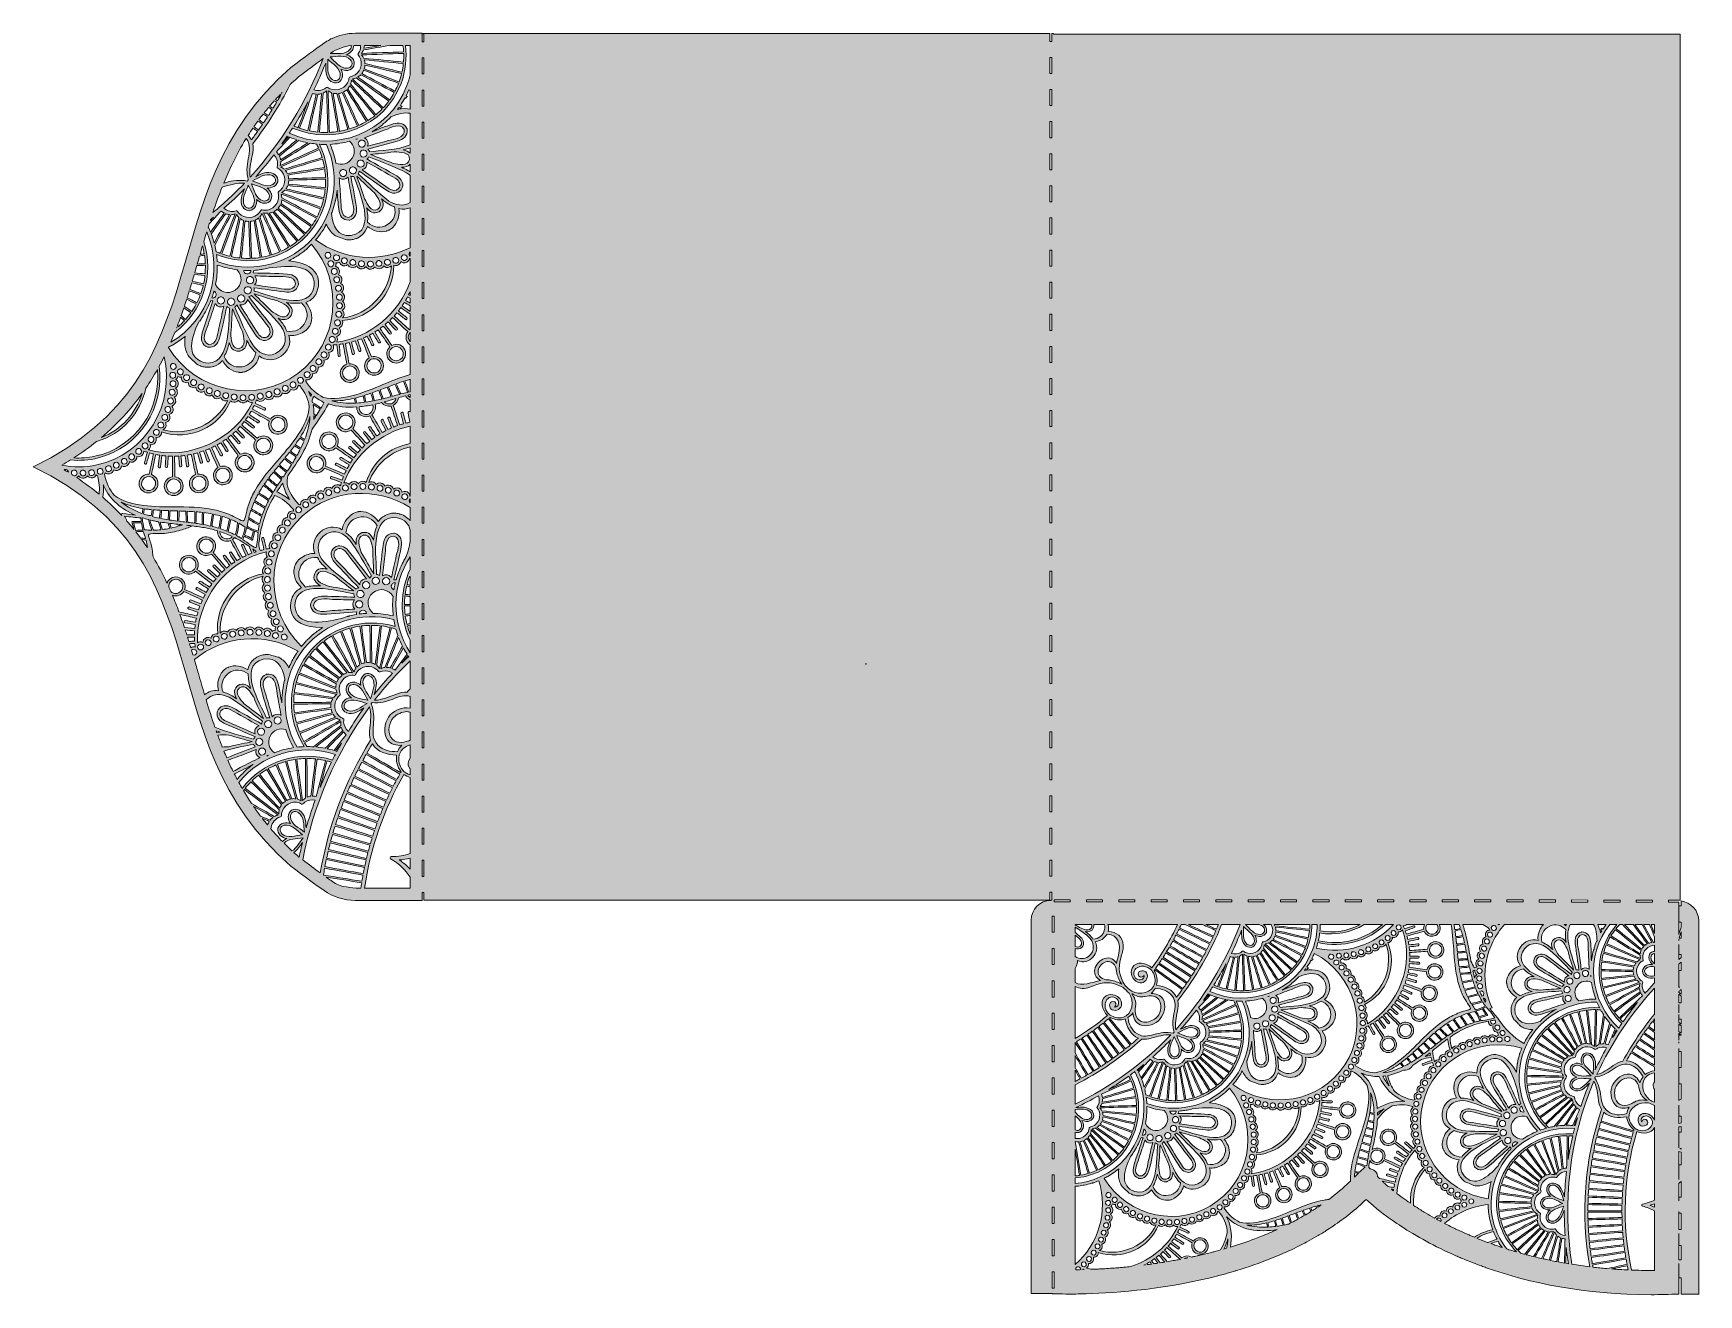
# Model space of a CAD drawing. Extents: x 13 to 948, y -975 to -268.
import ezdxf

# ---------------------------------------------------------------- set-up
doc = ezdxf.new("R2010")
doc.units = 0
doc.header["$MEASUREMENT"] = 0
doc.layers.add('Layer 1', color=7, linetype='Continuous', lineweight=0)

msp = doc.modelspace()

# ---------------------------------------------------------------- hatches: boundary and pattern name
at = {"layer": 'Layer 1', "transparency": 33554687}
h = msp.add_hatch(color=256, dxfattribs=at)
h.dxf.hatch_style = 2
h.set_gradient(color1=(69, 79, 122), color2=(69, 79, 122))
edge = h.paths.add_edge_path()
edge.add_spline(control_points=[(937.67, -768.96), (937.67, -768.96), (936.53, -772.84), (936.53, -772.84), (936.53, -772.84), (936.53, -766.2), (936.53, -766.2), (936.53, -766.2), (937.67, -766.2), (937.67, -766.2), (937.67, -766.2), (937.67, -768.96), (937.67, -768.96)], knot_values=[0, 0, 0, 0, 1, 1, 1, 2, 2, 2, 3, 3, 3, 4, 4, 4, 4], degree=3, periodic=0)
edge = h.paths.add_edge_path()
edge.add_spline(control_points=[(937.67, -775.27), (937.67, -775.27), (936.61, -775.27), (936.61, -775.27), (936.96, -774.07), (937.31, -772.87), (937.67, -771.66), (937.67, -771.66), (937.67, -775.27), (937.67, -775.27)], knot_values=[0, 0, 0, 0, 1, 1, 1, 2, 2, 2, 3, 3, 3, 3], degree=3, periodic=0)
edge = h.paths.add_edge_path()
edge.add_spline(control_points=[(937.67, -786.14), (937.29, -786.46), (936.91, -786.79), (936.53, -787.11), (936.53, -787.11), (936.53, -784.35), (936.53, -784.35), (936.53, -784.35), (937.67, -784.35), (937.67, -784.35), (937.67, -784.35), (937.67, -786.14), (937.67, -786.14)], knot_values=[0, 0, 0, 0, 1, 1, 1, 2, 2, 2, 3, 3, 3, 4, 4, 4, 4], degree=3, periodic=0)
edge = h.paths.add_edge_path()
edge.add_spline(control_points=[(937.67, -793.42), (937.67, -793.42), (936.53, -793.42), (936.53, -793.42), (936.53, -793.42), (936.53, -789.72), (936.53, -789.72), (936.91, -789.39), (937.29, -789.05), (937.67, -788.72), (937.67, -788.72), (937.67, -793.42), (937.67, -793.42)], knot_values=[0, 0, 0, 0, 1, 1, 1, 2, 2, 2, 3, 3, 3, 4, 4, 4, 4], degree=3, periodic=0)
edge = h.paths.add_edge_path()
edge.add_spline(control_points=[(937.67, -806.72), (937.29, -806.34), (936.91, -805.97), (936.53, -805.6), (936.53, -805.6), (936.53, -805.21), (936.53, -805.21), (936.9, -804.83), (937.29, -804.47), (937.67, -804.1), (937.67, -804.1), (937.67, -806.72), (937.67, -806.72)], knot_values=[0, 0, 0, 0, 1, 1, 1, 2, 2, 2, 3, 3, 3, 4, 4, 4, 4], degree=3, periodic=0)
edge = h.paths.add_edge_path()
edge.add_spline(control_points=[(937.67, -811.56), (937.67, -811.56), (936.55, -811.56), (936.55, -811.56), (936.55, -811.55), (936.54, -811.55), (936.53, -811.54), (936.53, -811.54), (936.53, -806.68), (936.53, -806.68), (936.53, -806.68), (937.67, -807.81), (937.67, -807.81), (937.67, -807.81), (937.67, -811.56), (937.67, -811.56)], knot_values=[0, 0, 0, 0, 1, 1, 1, 2, 2, 2, 3, 3, 3, 4, 4, 4, 5, 5, 5, 5], degree=3, periodic=0)
edge = h.paths.add_edge_path()
edge.add_spline(control_points=[(937.67, -823.41), (937.29, -823.08), (936.91, -822.76), (936.53, -822.44), (936.53, -822.44), (936.53, -820.63), (936.53, -820.63), (936.53, -820.63), (937.67, -820.63), (937.67, -820.63), (937.67, -820.63), (937.67, -823.41), (937.67, -823.41)], knot_values=[0, 0, 0, 0, 1, 1, 1, 2, 2, 2, 3, 3, 3, 4, 4, 4, 4], degree=3, periodic=0)
edge = h.paths.add_edge_path()
edge.add_spline(control_points=[(937.67, -828.47), (937.29, -828.16), (936.91, -827.85), (936.53, -827.54), (936.53, -827.54), (936.53, -823.44), (936.53, -823.44), (936.53, -823.44), (937.67, -824.42), (937.67, -824.42), (937.67, -824.42), (937.67, -828.47), (937.67, -828.47)], knot_values=[0, 0, 0, 0, 1, 1, 1, 2, 2, 2, 3, 3, 3, 4, 4, 4, 4], degree=3, periodic=0)
edge = h.paths.add_edge_path()
edge.add_spline(control_points=[(937.67, -829.7), (937.67, -829.7), (936.53, -829.7), (936.53, -829.7), (936.53, -829.7), (936.53, -828.52), (936.53, -828.52), (936.91, -828.83), (937.29, -829.14), (937.67, -829.45), (937.67, -829.45), (937.67, -829.7), (937.67, -829.7)], knot_values=[0, 0, 0, 0, 1, 1, 1, 2, 2, 2, 3, 3, 3, 4, 4, 4, 4], degree=3, periodic=0)
edge = h.paths.add_edge_path()
edge.add_spline(control_points=[(937.67, -847.85), (937.67, -847.85), (936.53, -847.85), (936.53, -847.85), (936.53, -847.85), (936.53, -838.78), (936.53, -838.78), (936.53, -838.78), (937.67, -838.78), (937.67, -838.78), (937.67, -838.78), (937.67, -847.85), (937.67, -847.85)], knot_values=[0, 0, 0, 0, 1, 1, 1, 2, 2, 2, 3, 3, 3, 4, 4, 4, 4], degree=3, periodic=0)
edge = h.paths.add_edge_path()
edge.add_spline(control_points=[(937.67, -865.56), (937.44, -865.71), (937.21, -865.85), (936.98, -865.99), (936.98, -865.99), (936.53, -865.99), (936.53, -865.99), (936.53, -865.99), (936.53, -856.92), (936.53, -856.92), (936.53, -856.92), (937.67, -856.92), (937.67, -856.92), (937.67, -856.92), (937.67, -865.56), (937.67, -865.56)], knot_values=[0, 0, 0, 0, 1, 1, 1, 2, 2, 2, 3, 3, 3, 4, 4, 4, 5, 5, 5, 5], degree=3, periodic=0)
edge = h.paths.add_edge_path()
edge.add_spline(control_points=[(937.67, -878.85), (937.31, -879.03), (936.93, -879.17), (936.53, -879.24), (936.53, -879.24), (936.53, -875.06), (936.53, -875.06), (936.53, -875.06), (937.67, -875.06), (937.67, -875.06), (937.67, -875.06), (937.67, -878.85), (937.67, -878.85)], knot_values=[0, 0, 0, 0, 1, 1, 1, 2, 2, 2, 3, 3, 3, 4, 4, 4, 4], degree=3, periodic=0)
edge = h.paths.add_edge_path()
edge.add_spline(control_points=[(937.67, -884.13), (937.67, -884.13), (936.53, -884.13), (936.53, -884.13), (936.53, -884.13), (936.53, -881.1), (936.53, -881.1), (936.92, -881.09), (937.3, -881.03), (937.67, -880.94), (937.67, -880.94), (937.67, -884.13), (937.67, -884.13)], knot_values=[0, 0, 0, 0, 1, 1, 1, 2, 2, 2, 3, 3, 3, 4, 4, 4, 4], degree=3, periodic=0)
edge = h.paths.add_edge_path()
edge.add_spline(control_points=[(937.67, -893.55), (937.43, -893.45), (937.21, -893.33), (937, -893.21), (937, -893.21), (937.67, -893.21), (937.67, -893.21), (937.67, -893.21), (937.67, -893.55), (937.67, -893.55)], knot_values=[0, 0, 0, 0, 1, 1, 1, 2, 2, 2, 3, 3, 3, 3], degree=3, periodic=0)
edge = h.paths.add_edge_path()
edge.add_spline(control_points=[(937.67, -902.28), (937.67, -902.28), (936.53, -902.28), (936.53, -902.28), (936.53, -902.28), (936.53, -894.89), (936.53, -894.89), (936.9, -895.04), (937.27, -895.16), (937.67, -895.24), (937.67, -895.24), (937.67, -902.28), (937.67, -902.28)], knot_values=[0, 0, 0, 0, 1, 1, 1, 2, 2, 2, 3, 3, 3, 4, 4, 4, 4], degree=3, periodic=0)
edge = h.paths.add_edge_path()
edge.add_spline(control_points=[(937.67, -920.42), (937.67, -920.42), (936.53, -920.42), (936.53, -920.42), (936.53, -920.42), (936.53, -912.77), (936.53, -912.77), (936.9, -912.39), (937.28, -912.03), (937.67, -911.68), (937.67, -911.68), (937.67, -920.42), (937.67, -920.42)], knot_values=[0, 0, 0, 0, 1, 1, 1, 2, 2, 2, 3, 3, 3, 4, 4, 4, 4], degree=3, periodic=0)
edge = h.paths.add_edge_path()
edge.add_spline(control_points=[(937.67, -938.56), (937.67, -938.56), (936.53, -938.56), (936.53, -938.56), (936.53, -938.56), (936.53, -929.49), (936.53, -929.49), (936.53, -929.49), (937.67, -929.49), (937.67, -929.49), (937.67, -929.49), (937.67, -938.56), (937.67, -938.56)], knot_values=[0, 0, 0, 0, 1, 1, 1, 2, 2, 2, 3, 3, 3, 4, 4, 4, 4], degree=3, periodic=0)
edge = h.paths.add_edge_path()
edge.add_spline(control_points=[(937.67, -955.6), (937.28, -955.6), (936.9, -955.63), (936.53, -955.67), (936.53, -955.67), (936.53, -947.64), (936.53, -947.64), (936.53, -947.64), (937.67, -947.64), (937.67, -947.64), (937.67, -947.64), (937.67, -955.6), (937.67, -955.6)], knot_values=[0, 0, 0, 0, 1, 1, 1, 2, 2, 2, 3, 3, 3, 4, 4, 4, 4], degree=3, periodic=0)
edge = h.paths.add_edge_path()
edge.add_spline(control_points=[(936.53, -802.49), (936.53, -802.49), (936.87, -802.49), (936.87, -802.49), (936.76, -802.6), (936.64, -802.71), (936.53, -802.82), (936.53, -802.82), (936.53, -802.49), (936.53, -802.49)], knot_values=[0, 0, 0, 0, 1, 1, 1, 2, 2, 2, 3, 3, 3, 3], degree=3, periodic=0)
edge = h.paths.add_edge_path()
edge.add_spline(control_points=[(936.45, -776.56), (936.43, -776.55), (936.43, -776.54), (936.42, -776.53), (936.42, -776.53), (936.42, -775.93), (936.42, -775.93), (936.43, -775.9), (936.43, -775.87), (936.45, -775.84), (936.45, -775.84), (936.45, -776.56), (936.45, -776.56)], knot_values=[0, 0, 0, 0, 1, 1, 1, 2, 2, 2, 3, 3, 3, 4, 4, 4, 4], degree=3, periodic=0)
edge = h.paths.add_edge_path()
edge.add_spline(control_points=[(936.45, -787.19), (936.43, -787.2), (936.43, -787.2), (936.42, -787.21), (936.42, -787.21), (936.42, -778.86), (936.42, -778.86), (936.43, -778.87), (936.43, -778.88), (936.45, -778.9), (936.45, -778.9), (936.45, -787.19), (936.45, -787.19)], knot_values=[0, 0, 0, 0, 1, 1, 1, 2, 2, 2, 3, 3, 3, 4, 4, 4, 4], degree=3, periodic=0)
edge = h.paths.add_edge_path()
edge.add_spline(control_points=[(936.45, -802.91), (936.43, -802.91), (936.43, -802.92), (936.42, -802.93), (936.42, -802.93), (936.42, -789.82), (936.42, -789.82), (936.43, -789.81), (936.43, -789.8), (936.45, -789.8), (936.45, -789.8), (936.45, -802.91), (936.45, -802.91)], knot_values=[0, 0, 0, 0, 1, 1, 1, 2, 2, 2, 3, 3, 3, 4, 4, 4, 4], degree=3, periodic=0)
edge = h.paths.add_edge_path()
edge.add_spline(control_points=[(936.45, -805.51), (936.43, -805.5), (936.43, -805.49), (936.42, -805.48), (936.42, -805.48), (936.42, -805.32), (936.42, -805.32), (936.43, -805.31), (936.43, -805.3), (936.45, -805.29), (936.45, -805.29), (936.45, -805.51), (936.45, -805.51)], knot_values=[0, 0, 0, 0, 1, 1, 1, 2, 2, 2, 3, 3, 3, 4, 4, 4, 4], degree=3, periodic=0)
edge = h.paths.add_edge_path()
edge.add_spline(control_points=[(936.45, -811.46), (936.43, -811.45), (936.43, -811.45), (936.42, -811.44), (936.42, -811.44), (936.42, -806.57), (936.42, -806.57), (936.43, -806.58), (936.43, -806.59), (936.45, -806.59), (936.45, -806.59), (936.45, -811.46), (936.45, -811.46)], knot_values=[0, 0, 0, 0, 1, 1, 1, 2, 2, 2, 3, 3, 3, 4, 4, 4, 4], degree=3, periodic=0)
edge = h.paths.add_edge_path()
edge.add_spline(control_points=[(936.45, -817.03), (936.43, -817.02), (936.43, -817.01), (936.42, -817), (936.42, -817), (936.42, -812.49), (936.42, -812.49), (936.43, -812.5), (936.43, -812.51), (936.45, -812.51), (936.45, -812.51), (936.45, -817.03), (936.45, -817.03)], knot_values=[0, 0, 0, 0, 1, 1, 1, 2, 2, 2, 3, 3, 3, 4, 4, 4, 4], degree=3, periodic=0)
edge = h.paths.add_edge_path()
edge.add_spline(control_points=[(936.45, -822.36), (936.43, -822.36), (936.43, -822.35), (936.42, -822.34), (936.42, -822.34), (936.42, -818.04), (936.42, -818.04), (936.43, -818.04), (936.43, -818.05), (936.45, -818.05), (936.45, -818.05), (936.45, -822.36), (936.45, -822.36)], knot_values=[0, 0, 0, 0, 1, 1, 1, 2, 2, 2, 3, 3, 3, 4, 4, 4, 4], degree=3, periodic=0)
edge = h.paths.add_edge_path()
edge.add_spline(control_points=[(936.45, -827.47), (936.43, -827.47), (936.43, -827.46), (936.42, -827.45), (936.42, -827.45), (936.42, -823.35), (936.42, -823.35), (936.43, -823.35), (936.43, -823.36), (936.45, -823.37), (936.45, -823.37), (936.45, -827.47), (936.45, -827.47)], knot_values=[0, 0, 0, 0, 1, 1, 1, 2, 2, 2, 3, 3, 3, 4, 4, 4, 4], degree=3, periodic=0)
edge = h.paths.add_edge_path()
edge.add_spline(control_points=[(936.45, -832.46), (936.43, -832.46), (936.43, -832.46), (936.42, -832.45), (936.42, -832.45), (936.42, -828.43), (936.42, -828.43), (936.43, -828.44), (936.43, -828.45), (936.45, -828.46), (936.45, -828.46), (936.45, -832.46), (936.45, -832.46)], knot_values=[0, 0, 0, 0, 1, 1, 1, 2, 2, 2, 3, 3, 3, 4, 4, 4, 4], degree=3, periodic=0)
edge = h.paths.add_edge_path()
edge.add_spline(control_points=[(936.45, -834.15), (936.43, -834.16), (936.43, -834.17), (936.42, -834.18), (936.42, -834.18), (936.42, -833.42), (936.42, -833.42), (936.43, -833.42), (936.43, -833.43), (936.45, -833.43), (936.45, -833.43), (936.45, -834.15), (936.45, -834.15)], knot_values=[0, 0, 0, 0, 1, 1, 1, 2, 2, 2, 3, 3, 3, 4, 4, 4, 4], degree=3, periodic=0)
edge = h.paths.add_edge_path()
edge.add_spline(control_points=[(936.45, -866.3), (936.44, -866.31), (936.43, -866.31), (936.43, -866.32), (936.43, -866.32), (936.43, -845.26), (936.43, -845.26), (936.43, -845.26), (936.43, -837.2), (936.43, -837.2), (936.43, -837.2), (936.44, -837.19), (936.45, -837.17), (936.45, -837.17), (936.45, -866.3), (936.45, -866.3)], knot_values=[0, 0, 0, 0, 1, 1, 1, 2, 2, 2, 3, 3, 3, 4, 4, 4, 5, 5, 5, 5], degree=3, periodic=0)
edge = h.paths.add_edge_path()
edge.add_spline(control_points=[(936.45, -879.25), (936.44, -879.25), (936.43, -879.25), (936.43, -879.26), (936.43, -879.26), (936.43, -868.89), (936.43, -868.89), (936.43, -868.9), (936.44, -868.9), (936.45, -868.9), (936.45, -868.9), (936.45, -879.25), (936.45, -879.25)], knot_values=[0, 0, 0, 0, 1, 1, 1, 2, 2, 2, 3, 3, 3, 4, 4, 4, 4], degree=3, periodic=0)
edge = h.paths.add_edge_path()
edge.add_spline(control_points=[(936.45, -892.78), (936.44, -892.78), (936.44, -892.78), (936.43, -892.78), (936.43, -892.78), (936.43, -881.1), (936.43, -881.1), (936.43, -881.1), (936.44, -881.1), (936.45, -881.1), (936.45, -881.1), (936.45, -892.78), (936.45, -892.78)], knot_values=[0, 0, 0, 0, 1, 1, 1, 2, 2, 2, 3, 3, 3, 4, 4, 4, 4], degree=3, periodic=0)
edge = h.paths.add_edge_path()
edge.add_spline(control_points=[(936.45, -910.59), (936.44, -910.59), (936.44, -910.59), (936.43, -910.6), (936.43, -910.6), (936.43, -894.85), (936.43, -894.85), (936.44, -894.85), (936.44, -894.86), (936.45, -894.86), (936.45, -894.86), (936.45, -910.59), (936.45, -910.59)], knot_values=[0, 0, 0, 0, 1, 1, 1, 2, 2, 2, 3, 3, 3, 4, 4, 4, 4], degree=3, periodic=0)
edge = h.paths.add_edge_path()
edge.add_spline(control_points=[(936.45, -922.49), (936.44, -922.49), (936.44, -922.49), (936.44, -922.49), (936.44, -922.49), (936.43, -917.23), (936.43, -917.23), (936.43, -917.23), (936.43, -912.86), (936.43, -912.86), (936.44, -912.86), (936.44, -912.86), (936.45, -912.85), (936.45, -912.85), (936.45, -922.49), (936.45, -922.49)], knot_values=[0, 0, 0, 0, 1, 1, 1, 2, 2, 2, 3, 3, 3, 4, 4, 4, 5, 5, 5, 5], degree=3, periodic=0)
edge = h.paths.add_edge_path()
edge.add_spline(control_points=[(936.45, -938.66), (936.44, -938.66), (936.44, -938.66), (936.44, -938.66), (936.44, -938.66), (936.44, -928.53), (936.44, -928.53), (936.44, -928.53), (936.44, -928.53), (936.45, -928.53), (936.45, -928.53), (936.45, -938.66), (936.45, -938.66)], knot_values=[0, 0, 0, 0, 1, 1, 1, 2, 2, 2, 3, 3, 3, 4, 4, 4, 4], degree=3, periodic=0)
edge = h.paths.add_edge_path()
edge.add_spline(control_points=[(936.45, -955.69), (936.44, -955.69), (936.44, -955.69), (936.44, -955.69), (936.44, -955.69), (936.44, -940.87), (936.44, -940.87), (936.44, -940.87), (936.44, -940.87), (936.45, -940.87), (936.45, -940.87), (936.45, -955.69), (936.45, -955.69)], knot_values=[0, 0, 0, 0, 1, 1, 1, 2, 2, 2, 3, 3, 3, 4, 4, 4, 4], degree=3, periodic=0)
edge = h.paths.add_edge_path()
edge.add_spline(control_points=[(922.83, -867.31), (921.84, -866.9), (920.88, -866.42), (920, -865.88), (916.04, -862.65), (914.32, -855.61), (919.09, -852.16), (919.13, -852.13), (919.15, -852.1), (919.18, -852.06), (920.26, -851.39), (921.51, -850.97), (922.81, -850.8), (922.81, -850.8), (922.81, -855.73), (922.81, -855.73), (922.12, -856.64), (921.8, -857.8), (922.15, -858.88), (922.3, -859.37), (922.53, -859.79), (922.81, -860.17), (922.81, -860.17), (922.81, -863.37), (922.81, -863.37), (922.81, -863.37), (922.83, -865.04), (922.83, -865.04), (922.83, -865.04), (922.83, -867.31), (922.83, -867.31)], knot_values=[0, 0, 0, 0, 1, 1, 1, 2, 2, 2, 3, 3, 3, 4, 4, 4, 5, 5, 5, 6, 6, 6, 7, 7, 7, 8, 8, 8, 9, 9, 9, 10, 10, 10, 10], degree=3, periodic=0)
edge = h.paths.add_edge_path()
edge.add_spline(control_points=[(922.83, -877.31), (922.54, -876.65), (922.14, -876.05), (921.64, -875.54), (920.15, -873.84), (917.68, -872.95), (915.51, -873.94), (913.28, -874.96), (912.9, -878.46), (914.72, -880.07), (916.26, -881.42), (919.88, -880.18), (918.94, -877.84), (918.2, -875.96), (915.9, -876.64), (915.61, -878.26), (915.55, -878.16), (915.51, -878.06), (915.46, -877.95), (915.21, -877.26), (915.39, -876.43), (915.86, -875.86), (917.84, -874.03), (920.21, -875.17), (921.35, -877.09), (922.36, -879.58), (920.72, -881.78), (918.5, -882.77), (916.93, -883.46), (915.42, -883.33), (913.78, -882.87), (913.72, -882.86), (913.67, -882.86), (913.63, -882.86), (913.24, -882.71), (912.85, -882.55), (912.5, -882.35), (910.37, -880.88), (908.92, -878.64), (908.48, -876.28), (908.48, -876.27), (908.48, -876.26), (908.48, -876.24), (907.8, -870.3), (914.39, -866.79), (919.51, -867.68), (920.64, -868.05), (921.75, -868.52), (922.83, -869.05), (922.83, -869.05), (922.83, -877.31), (922.83, -877.31)], knot_values=[0, 0, 0, 0, 1, 1, 1, 2, 2, 2, 3, 3, 3, 4, 4, 4, 5, 5, 5, 6, 6, 6, 7, 7, 7, 8, 8, 8, 9, 9, 9, 10, 10, 10, 11, 11, 11, 12, 12, 12, 13, 13, 13, 14, 14, 14, 15, 15, 15, 16, 16, 16, 17, 17, 17, 17], degree=3, periodic=0)
edge = h.paths.add_edge_path()
edge.add_spline(control_points=[(922.83, -922.14), (920.69, -923.18), (918.43, -923.94), (916.07, -924.46), (915.52, -924.58), (915.5, -925.41), (916.04, -925.55), (918.46, -926.19), (920.72, -927.08), (922.83, -928.26), (922.83, -928.26), (922.83, -961.6), (922.83, -961.6), (922.2, -961.6), (921.57, -961.61), (920.95, -961.61), (917.25, -961.61), (913.58, -961.54), (909.92, -961.4), (904.33, -935.7), (905.32, -909.01), (912.85, -883.76), (916.16, -885.07), (921.27, -884.93), (922.83, -881.5), (922.83, -881.5), (922.83, -922.14), (922.83, -922.14)], knot_values=[0, 0, 0, 0, 1, 1, 1, 2, 2, 2, 3, 3, 3, 4, 4, 4, 5, 5, 5, 6, 6, 6, 7, 7, 7, 8, 8, 8, 9, 9, 9, 9], degree=3, periodic=0)
edge = h.paths.add_edge_path()
edge.add_spline(control_points=[(922.83, -926.15), (922, -925.77), (921.16, -925.41), (920.29, -925.1), (921.15, -924.84), (922, -924.53), (922.83, -924.18), (922.83, -924.18), (922.83, -926.15), (922.83, -926.15)], knot_values=[0, 0, 0, 0, 1, 1, 1, 2, 2, 2, 3, 3, 3, 3], degree=3, periodic=0)
edge = h.paths.add_edge_path()
edge.add_spline(control_points=[(898.77, -960.77), (901.7, -960.19), (904.64, -959.6), (907.58, -959.01), (907.73, -959.78), (907.88, -960.56), (908.05, -961.33), (904.94, -961.19), (901.85, -961.01), (898.77, -960.77)], knot_values=[0, 0, 0, 0, 1, 1, 1, 2, 2, 2, 3, 3, 3, 3], degree=3, periodic=0)
edge = h.paths.add_edge_path()
edge.add_spline(control_points=[(888.29, -959.78), (888.21, -959.38), (888.13, -958.99), (888.07, -958.6), (894.34, -957.5), (900.61, -956.4), (906.87, -955.29), (907.05, -956.28), (907.24, -957.27), (907.43, -958.25), (903.62, -959.02), (899.8, -959.78), (895.99, -960.55), (893.41, -960.33), (890.84, -960.07), (888.29, -959.78)], knot_values=[0, 0, 0, 0, 1, 1, 1, 2, 2, 2, 3, 3, 3, 4, 4, 4, 5, 5, 5, 5], degree=3, periodic=0)
edge = h.paths.add_edge_path()
edge.add_spline(control_points=[(887.38, -954.41), (893.68, -953.46), (899.97, -952.51), (906.27, -951.57), (906.41, -952.56), (906.59, -953.55), (906.75, -954.54), (900.48, -955.64), (894.2, -956.74), (887.93, -957.84), (887.73, -956.7), (887.55, -955.56), (887.38, -954.41)], knot_values=[0, 0, 0, 0, 1, 1, 1, 2, 2, 2, 3, 3, 3, 4, 4, 4, 4], degree=3, periodic=0)
edge = h.paths.add_edge_path()
edge.add_spline(control_points=[(886.8, -950.2), (893.13, -949.41), (899.45, -948.62), (905.76, -947.83), (905.89, -948.82), (906.01, -949.81), (906.16, -950.81), (899.86, -951.76), (893.57, -952.71), (887.27, -953.65), (887.11, -952.5), (886.95, -951.36), (886.8, -950.2)], knot_values=[0, 0, 0, 0, 1, 1, 1, 2, 2, 2, 3, 3, 3, 4, 4, 4, 4], degree=3, periodic=0)
edge = h.paths.add_edge_path()
edge.add_spline(control_points=[(886.32, -945.91), (892.66, -945.28), (899, -944.64), (905.33, -944.01), (905.45, -945.02), (905.54, -946.05), (905.66, -947.07), (899.35, -947.86), (893.03, -948.66), (886.71, -949.44), (886.57, -948.27), (886.44, -947.09), (886.32, -945.91)], knot_values=[0, 0, 0, 0, 1, 1, 1, 2, 2, 2, 3, 3, 3, 4, 4, 4, 4], degree=3, periodic=0)
edge = h.paths.add_edge_path()
edge.add_spline(control_points=[(876.52, -958.18), (870.96, -923.68), (875.09, -887.94), (888.84, -855.41), (890.65, -858.77), (890.87, -862.32), (891.44, -866.29), (891.69, -868.12), (892.11, -869.76), (893.09, -871.26), (883.47, -899.72), (881.25, -930.16), (886.5, -959.57), (883.15, -959.16), (879.83, -958.7), (876.52, -958.18)], knot_values=[0, 0, 0, 0, 1, 1, 1, 2, 2, 2, 3, 3, 3, 4, 4, 4, 5, 5, 5, 5], degree=3, periodic=0)
edge = h.paths.add_edge_path()
edge.add_spline(control_points=[(873.07, -957.61), (873.14, -954.63), (873.21, -951.64), (873.27, -948.66), (873.6, -951.73), (874.02, -954.8), (874.5, -957.86), (874.03, -957.77), (873.55, -957.69), (873.07, -957.61)], knot_values=[0, 0, 0, 0, 1, 1, 1, 2, 2, 2, 3, 3, 3, 3], degree=3, periodic=0)
edge = h.paths.add_edge_path()
edge.add_spline(control_points=[(863.56, -916.86), (863.41, -916.05), (863.5, -914.93), (864.14, -914.32), (864.78, -913.71), (865.9, -913.68), (866.7, -913.85), (870.24, -915.15), (870.69, -919.33), (872.02, -922.56), (868.86, -921.08), (864.69, -920.44), (863.56, -916.86)], knot_values=[0, 0, 0, 0, 1, 1, 1, 2, 2, 2, 3, 3, 3, 4, 4, 4, 4], degree=3, periodic=0)
edge = h.paths.add_edge_path()
edge.add_spline(control_points=[(861.36, -925.95), (860.68, -925.49), (859.97, -924.63), (859.98, -923.75), (860, -922.88), (860.76, -922.05), (861.46, -921.62), (864.87, -919.98), (868.15, -922.67), (871.37, -924), (868.09, -925.2), (864.69, -927.73), (861.36, -925.95)], knot_values=[0, 0, 0, 0, 1, 1, 1, 2, 2, 2, 3, 3, 3, 4, 4, 4, 4], degree=3, periodic=0)
edge = h.paths.add_edge_path()
edge.add_spline(control_points=[(871.95, -925.48), (870.47, -928.65), (869.84, -932.8), (866.25, -933.93), (865.44, -934.08), (864.33, -934), (863.72, -933.36), (863.1, -932.71), (863.07, -931.59), (863.25, -930.8), (864.54, -927.26), (868.73, -926.82), (871.95, -925.48)], knot_values=[0, 0, 0, 0, 1, 1, 1, 2, 2, 2, 3, 3, 3, 4, 4, 4, 4], degree=3, periodic=0)
edge = h.paths.add_edge_path()
edge.add_spline(control_points=[(867.99, -939.57), (867.78, -939.28), (867.58, -938.95), (867.41, -938.61), (867.31, -938.39), (867.01, -938.26), (866.78, -938.33), (866.41, -938.43), (866.05, -938.51), (865.67, -938.55), (861.57, -938.72), (858.26, -935.25), (858.62, -931.17), (858.67, -930.8), (858.77, -930.43), (858.89, -930.07), (858.96, -929.84), (858.84, -929.55), (858.64, -929.43), (858.3, -929.24), (857.99, -929.05), (857.69, -928.8), (854.67, -926.09), (854.78, -921.18), (857.93, -918.6), (858.23, -918.37), (858.55, -918.18), (858.89, -918.02), (859.1, -917.91), (859.23, -917.62), (859.17, -917.38), (859.07, -917.02), (858.99, -916.65), (858.95, -916.28), (858.78, -912.18), (862.24, -908.86), (866.32, -909.23), (866.7, -909.28), (867.06, -909.37), (867.43, -909.49), (867.65, -909.57), (867.95, -909.44), (868.07, -909.23), (868.25, -908.91), (868.46, -908.6), (868.69, -908.3), (869.95, -906.87), (871.6, -906.19), (873.46, -906.1), (872.91, -910.82), (872.54, -915.56), (872.33, -920.31), (871.25, -917.23), (870.41, -914.01), (867.01, -912.76), (865.82, -912.49), (864.29, -912.6), (863.35, -913.5), (862.41, -914.4), (862.23, -915.92), (862.45, -917.13), (862.85, -918.4), (863.55, -919.32), (864.4, -920.06), (863.28, -919.92), (862.13, -920.04), (860.92, -920.61), (859.88, -921.26), (858.87, -922.42), (858.85, -923.72), (858.82, -925.02), (859.76, -926.23), (860.78, -926.93), (861.95, -927.56), (863.1, -927.73), (864.23, -927.64), (863.35, -928.34), (862.61, -929.23), (862.16, -930.48), (861.89, -931.69), (862, -933.2), (862.89, -934.15), (863.79, -935.09), (865.31, -935.26), (866.51, -935.04), (869.98, -933.95), (870.95, -930.77), (872.17, -927.75), (872.16, -932.49), (872.32, -937.24), (872.67, -941.99), (870.8, -941.82), (869.19, -941.05), (867.99, -939.57)], knot_values=[0, 0, 0, 0, 1, 1, 1, 2, 2, 2, 3, 3, 3, 4, 4, 4, 5, 5, 5, 6, 6, 6, 7, 7, 7, 8, 8, 8, 9, 9, 9, 10, 10, 10, 11, 11, 11, 12, 12, 12, 13, 13, 13, 14, 14, 14, 15, 15, 15, 16, 16, 16, 17, 17, 17, 18, 18, 18, 19, 19, 19, 20, 20, 20, 21, 21, 21, 22, 22, 22, 23, 23, 23, 24, 24, 24, 25, 25, 25, 26, 26, 26, 27, 27, 27, 28, 28, 28, 29, 29, 29, 30, 30, 30, 31, 31, 31, 31], degree=3, periodic=0)
edge = h.paths.add_edge_path()
edge.add_spline(control_points=[(872.32, -957.48), (871.13, -957.27), (869.94, -957.06), (868.77, -956.83), (869.45, -952.41), (870.13, -947.98), (870.81, -943.55), (871.39, -943.74), (871.99, -943.86), (872.62, -943.92), (872.52, -948.44), (872.42, -952.96), (872.32, -957.48)], knot_values=[0, 0, 0, 0, 1, 1, 1, 2, 2, 2, 3, 3, 3, 4, 4, 4, 4], degree=3, periodic=0)
edge = h.paths.add_edge_path()
edge.add_spline(control_points=[(864.51, -955.99), (865.84, -951.44), (867.17, -946.88), (868.51, -942.32), (868.98, -942.71), (869.51, -943.04), (870.09, -943.29), (869.4, -947.76), (868.71, -952.22), (868.02, -956.69), (866.85, -956.47), (865.67, -956.23), (864.51, -955.99)], knot_values=[0, 0, 0, 0, 1, 1, 1, 2, 2, 2, 3, 3, 3, 4, 4, 4, 4], degree=3, periodic=0)
edge = h.paths.add_edge_path()
edge.add_spline(control_points=[(862.13, -955.48), (861.49, -955.35), (860.84, -955.2), (860.19, -955.05), (862.39, -950.07), (864.59, -945.09), (866.78, -940.11), (867.08, -940.73), (867.45, -941.28), (867.88, -941.75), (866.51, -946.44), (865.14, -951.14), (863.77, -955.83), (863.22, -955.72), (862.67, -955.6), (862.13, -955.48)], knot_values=[0, 0, 0, 0, 1, 1, 1, 2, 2, 2, 3, 3, 3, 4, 4, 4, 5, 5, 5, 5], degree=3, periodic=0)
edge = h.paths.add_edge_path()
edge.add_spline(control_points=[(855.7, -954), (858.52, -949.34), (861.36, -944.69), (864.18, -940.03), (864.82, -940.03), (865.45, -939.96), (866.11, -939.77), (863.89, -944.81), (861.67, -949.85), (859.45, -954.89), (858.19, -954.6), (856.94, -954.31), (855.7, -954)], knot_values=[0, 0, 0, 0, 1, 1, 1, 2, 2, 2, 3, 3, 3, 4, 4, 4, 4], degree=3, periodic=0)
edge = h.paths.add_edge_path()
edge.add_spline(control_points=[(850.86, -952.77), (854.42, -948.34), (857.97, -943.92), (861.52, -939.49), (862.1, -939.74), (862.7, -939.89), (863.33, -939.97), (860.53, -944.59), (857.72, -949.2), (854.92, -953.81), (853.56, -953.48), (852.21, -953.12), (850.86, -952.77)], knot_values=[0, 0, 0, 0, 1, 1, 1, 2, 2, 2, 3, 3, 3, 4, 4, 4, 4], degree=3, periodic=0)
edge = h.paths.add_edge_path()
edge.add_spline(control_points=[(847.8, -951.92), (847.3, -951.47), (846.8, -951), (846.32, -950.52), (850.65, -946.37), (854.99, -942.22), (859.34, -938.07), (859.35, -938.06), (859.35, -938.05), (859.35, -938.04), (859.81, -938.47), (860.3, -938.84), (860.84, -939.15), (857.24, -943.61), (853.65, -948.08), (850.07, -952.55), (849.31, -952.35), (848.56, -952.13), (847.8, -951.92)], knot_values=[0, 0, 0, 0, 1, 1, 1, 2, 2, 2, 3, 3, 3, 4, 4, 4, 5, 5, 5, 6, 6, 6, 6], degree=3, periodic=0)
edge = h.paths.add_edge_path()
edge.add_spline(control_points=[(843.06, -946.77), (847.97, -943.18), (852.88, -939.58), (857.8, -935.98), (858.08, -936.53), (858.43, -937.04), (858.84, -937.51), (858.84, -937.51), (858.81, -937.52), (858.81, -937.52), (854.46, -941.67), (850.12, -945.82), (845.79, -949.97), (844.82, -948.97), (843.9, -947.89), (843.06, -946.77)], knot_values=[0, 0, 0, 0, 1, 1, 1, 2, 2, 2, 3, 3, 3, 4, 4, 4, 5, 5, 5, 5], degree=3, periodic=0)
edge = h.paths.add_edge_path()
edge.add_spline(control_points=[(869.7, -886.28), (871.09, -886.13), (872.5, -886.05), (873.91, -886.03), (873.79, -892.08), (873.64, -898.12), (873.51, -904.17), (872.88, -904.2), (872.27, -904.3), (871.69, -904.45), (871.03, -898.4), (870.37, -892.34), (869.7, -886.28)], knot_values=[0, 0, 0, 0, 1, 1, 1, 2, 2, 2, 3, 3, 3, 4, 4, 4, 4], degree=3, periodic=0)
edge = h.paths.add_edge_path()
edge.add_spline(control_points=[(864.83, -887.17), (866.19, -886.84), (867.56, -886.58), (868.96, -886.39), (869.63, -892.49), (870.29, -898.59), (870.95, -904.69), (870.37, -904.91), (869.82, -905.21), (869.33, -905.58), (867.83, -899.44), (866.33, -893.31), (864.83, -887.17)], knot_values=[0, 0, 0, 0, 1, 1, 1, 2, 2, 2, 3, 3, 3, 4, 4, 4, 4], degree=3, periodic=0)
edge = h.paths.add_edge_path()
edge.add_spline(control_points=[(860.09, -888.63), (861.4, -888.13), (862.74, -887.71), (864.09, -887.35), (865.63, -893.61), (867.15, -899.87), (868.68, -906.13), (868.22, -906.58), (867.83, -907.1), (867.5, -907.71), (865.03, -901.36), (862.57, -894.99), (860.09, -888.63)], knot_values=[0, 0, 0, 0, 1, 1, 1, 2, 2, 2, 3, 3, 3, 4, 4, 4, 4], degree=3, periodic=0)
edge = h.paths.add_edge_path()
edge.add_spline(control_points=[(855.6, -890.7), (856.83, -890.04), (858.1, -889.45), (859.4, -888.92), (861.87, -895.28), (864.35, -901.66), (866.82, -908.02), (866.17, -907.81), (865.54, -907.71), (864.9, -907.68), (861.8, -902.01), (858.7, -896.35), (855.6, -890.7)], knot_values=[0, 0, 0, 0, 1, 1, 1, 2, 2, 2, 3, 3, 3, 4, 4, 4, 4], degree=3, periodic=0)
edge = h.paths.add_edge_path()
edge.add_spline(control_points=[(851.38, -893.29), (852.52, -892.48), (853.71, -891.73), (854.93, -891.05), (854.93, -891.05), (864.05, -907.7), (864.05, -907.7), (863.42, -907.75), (862.81, -907.89), (862.23, -908.11), (858.61, -903.16), (854.99, -898.23), (851.38, -893.29)], knot_values=[0, 0, 0, 0, 1, 1, 1, 2, 2, 2, 3, 3, 3, 4, 4, 4, 4], degree=3, periodic=0)
edge = h.paths.add_edge_path()
edge.add_spline(control_points=[(847.53, -896.4), (848.56, -895.45), (849.65, -894.57), (850.77, -893.74), (854.36, -898.63), (857.93, -903.52), (861.52, -908.41), (860.97, -908.69), (860.47, -909.04), (860, -909.44), (859.98, -909.44), (859.98, -909.42), (859.97, -909.41), (855.83, -905.08), (851.68, -900.74), (847.53, -896.4)], knot_values=[0, 0, 0, 0, 1, 1, 1, 2, 2, 2, 3, 3, 3, 4, 4, 4, 5, 5, 5, 5], degree=3, periodic=0)
edge = h.paths.add_edge_path()
edge.add_spline(control_points=[(844.1, -899.99), (845.01, -898.91), (845.96, -897.89), (846.97, -896.92), (851.12, -901.26), (855.27, -905.6), (859.42, -909.94), (859.44, -909.95), (859.44, -909.95), (859.45, -909.97), (859.03, -910.4), (858.65, -910.9), (858.36, -911.44), (853.59, -907.62), (848.85, -903.8), (844.1, -899.99)], knot_values=[0, 0, 0, 0, 1, 1, 1, 2, 2, 2, 3, 3, 3, 4, 4, 4, 5, 5, 5, 5], degree=3, periodic=0)
edge = h.paths.add_edge_path()
edge.add_spline(control_points=[(857.52, -913.93), (852.07, -910.62), (846.62, -907.3), (841.16, -903.99), (841.91, -902.81), (842.75, -901.67), (843.62, -900.58), (848.41, -904.42), (853.22, -908.28), (858.01, -912.14), (857.77, -912.7), (857.61, -913.31), (857.52, -913.93)], knot_values=[0, 0, 0, 0, 1, 1, 1, 2, 2, 2, 3, 3, 3, 4, 4, 4, 4], degree=3, periodic=0)
edge = h.paths.add_edge_path()
edge.add_spline(control_points=[(838.83, -908.39), (838.81, -908.38), (838.79, -908.38), (838.77, -908.38), (839.37, -907.09), (840.02, -905.84), (840.76, -904.64), (846.33, -908.02), (851.89, -911.4), (857.47, -914.79), (857.46, -915.42), (857.54, -916.07), (857.72, -916.72), (851.43, -913.94), (845.13, -911.17), (838.83, -908.39)], knot_values=[0, 0, 0, 0, 1, 1, 1, 2, 2, 2, 3, 3, 3, 4, 4, 4, 5, 5, 5, 5], degree=3, periodic=0)
edge = h.paths.add_edge_path()
edge.add_spline(control_points=[(837.05, -913.03), (837.02, -913.02), (837, -913.03), (836.98, -913.02), (837.4, -911.66), (837.9, -910.34), (838.46, -909.05), (844.77, -911.83), (851.09, -914.62), (857.4, -917.39), (856.78, -917.69), (856.25, -918.06), (855.78, -918.5), (849.53, -916.68), (843.29, -914.85), (837.05, -913.03)], knot_values=[0, 0, 0, 0, 1, 1, 1, 2, 2, 2, 3, 3, 3, 4, 4, 4, 5, 5, 5, 5], degree=3, periodic=0)
edge = h.paths.add_edge_path()
edge.add_spline(control_points=[(854.21, -920.7), (848.13, -919.76), (842.04, -918.82), (835.96, -917.88), (835.92, -917.87), (835.89, -917.88), (835.85, -917.89), (836.08, -916.47), (836.39, -915.08), (836.78, -913.73), (836.8, -913.74), (836.82, -913.75), (836.83, -913.75), (842.96, -915.55), (849.07, -917.34), (855.2, -919.12), (854.8, -919.6), (854.46, -920.14), (854.21, -920.7)], knot_values=[0, 0, 0, 0, 1, 1, 1, 2, 2, 2, 3, 3, 3, 4, 4, 4, 5, 5, 5, 6, 6, 6, 6], degree=3, periodic=0)
edge = h.paths.add_edge_path()
edge.add_spline(control_points=[(835.72, -928.55), (841.85, -927.87), (847.96, -927.21), (854.08, -926.54), (854.31, -927.12), (854.61, -927.66), (854.99, -928.16), (854.99, -928.16), (836.41, -932.7), (836.41, -932.7), (836.39, -932.71), (836.38, -932.72), (836.36, -932.73), (836.03, -931.36), (835.78, -929.96), (835.62, -928.53), (835.65, -928.54), (835.68, -928.55), (835.72, -928.55)], knot_values=[0, 0, 0, 0, 1, 1, 1, 2, 2, 2, 3, 3, 3, 4, 4, 4, 5, 5, 5, 6, 6, 6, 6], degree=3, periodic=0)
edge = h.paths.add_edge_path()
edge.add_spline(control_points=[(835.37, -922.84), (835.41, -921.4), (835.54, -919.99), (835.74, -918.61), (835.74, -918.61), (835.75, -918.61), (835.76, -918.61), (841.82, -919.55), (847.88, -920.48), (853.93, -921.42), (853.74, -922.01), (853.63, -922.61), (853.59, -923.23), (847.54, -923.09), (841.48, -922.96), (835.43, -922.83), (835.4, -922.83), (835.39, -922.83), (835.37, -922.84)], knot_values=[0, 0, 0, 0, 1, 1, 1, 2, 2, 2, 3, 3, 3, 4, 4, 4, 5, 5, 5, 6, 6, 6, 6], degree=3, periodic=0)
edge = h.paths.add_edge_path()
edge.add_spline(control_points=[(835.41, -923.58), (841.47, -923.72), (847.52, -923.85), (853.57, -923.99), (853.59, -924.6), (853.68, -925.21), (853.84, -925.81), (847.74, -926.47), (841.65, -927.13), (835.56, -927.81), (835.56, -927.81), (835.53, -927.81), (835.53, -927.81), (835.4, -926.42), (835.33, -925), (835.35, -923.57), (835.37, -923.57), (835.39, -923.58), (835.41, -923.58)], knot_values=[0, 0, 0, 0, 1, 1, 1, 2, 2, 2, 3, 3, 3, 4, 4, 4, 5, 5, 5, 6, 6, 6, 6], degree=3, periodic=0)
edge = h.paths.add_edge_path()
edge.add_spline(control_points=[(837.82, -937.48), (837.32, -936.17), (836.89, -934.82), (836.52, -933.45), (836.52, -933.45), (836.59, -933.45), (836.59, -933.45), (842.9, -931.9), (849.22, -930.35), (855.54, -928.81), (855.99, -929.27), (856.52, -929.67), (857.11, -929.98), (850.69, -932.49), (844.26, -934.98), (837.82, -937.48)], knot_values=[0, 0, 0, 0, 1, 1, 1, 2, 2, 2, 3, 3, 3, 4, 4, 4, 5, 5, 5, 5], degree=3, periodic=0)
edge = h.paths.add_edge_path()
edge.add_spline(control_points=[(857.49, -935.27), (852.53, -938.9), (847.56, -942.54), (842.6, -946.18), (841.77, -945.04), (841, -943.87), (840.3, -942.65), (845.89, -939.58), (851.49, -936.52), (857.09, -933.45), (857.15, -934.07), (857.28, -934.69), (857.49, -935.27)], knot_values=[0, 0, 0, 0, 1, 1, 1, 2, 2, 2, 3, 3, 3, 4, 4, 4, 4], degree=3, periodic=0)
edge = h.paths.add_edge_path()
edge.add_spline(control_points=[(857.07, -932.59), (851.36, -935.73), (845.64, -938.85), (839.93, -941.99), (839.25, -940.76), (838.64, -939.48), (838.1, -938.17), (838.13, -938.16), (838.14, -938.16), (838.17, -938.16), (844.58, -935.66), (851, -933.17), (857.41, -930.68), (857.2, -931.32), (857.09, -931.96), (857.07, -932.59)], knot_values=[0, 0, 0, 0, 1, 1, 1, 2, 2, 2, 3, 3, 3, 4, 4, 4, 5, 5, 5, 5], degree=3, periodic=0)
edge = h.paths.add_edge_path()
edge.add_spline(control_points=[(876.92, -886.13), (875.9, -890.55), (875.06, -895), (874.38, -899.46), (874.47, -894.99), (874.58, -890.51), (874.67, -886.05), (875.42, -886.05), (876.17, -886.08), (876.92, -886.13)], knot_values=[0, 0, 0, 0, 1, 1, 1, 2, 2, 2, 3, 3, 3, 3], degree=3, periodic=0)
edge = h.paths.add_edge_path()
edge.add_spline(control_points=[(841.18, -949.97), (840.75, -949.84), (840.33, -949.7), (839.9, -949.56), (834.24, -942.3), (830.9, -933.16), (831.14, -923.1), (831.73, -898.28), (853.66, -879.92), (877.91, -882), (877.65, -883), (877.41, -884.01), (877.17, -885.01), (854.85, -883.36), (834.69, -900.3), (834.21, -923.18), (833.98, -934.23), (838.36, -944.09), (845.47, -951.26), (844.03, -950.85), (842.6, -950.42), (841.18, -949.97)], knot_values=[0, 0, 0, 0, 1, 1, 1, 2, 2, 2, 3, 3, 3, 4, 4, 4, 5, 5, 5, 6, 6, 6, 7, 7, 7, 7], degree=3, periodic=0)
edge = h.paths.add_edge_path()
edge.add_spline(control_points=[(836, -948.3), (835.56, -948.16), (835.15, -948.01), (834.72, -947.86), (834.22, -947.7), (833.73, -947.53), (833.24, -947.35), (832.52, -947.09), (831.8, -946.84), (831.08, -946.58), (832.34, -946.01), (833.67, -945.54), (835.04, -945.2), (835.72, -946.41), (836.48, -947.58), (837.27, -948.72), (836.85, -948.58), (836.43, -948.44), (836, -948.3)], knot_values=[0, 0, 0, 0, 1, 1, 1, 2, 2, 2, 3, 3, 3, 4, 4, 4, 5, 5, 5, 6, 6, 6, 6], degree=3, periodic=0)
edge = h.paths.add_edge_path()
edge.add_spline(control_points=[(829.15, -945.87), (827.23, -945.16), (825.32, -944.42), (823.43, -943.66), (823.32, -943.62), (823.22, -943.58), (823.11, -943.53), (825.93, -941.78), (829.08, -940.49), (832.49, -939.83), (833.07, -941.32), (833.73, -942.75), (834.47, -944.14), (832.74, -944.6), (831.1, -945.23), (829.55, -946.02), (829.43, -945.97), (829.29, -945.92), (829.15, -945.87)], knot_values=[0, 0, 0, 0, 1, 1, 1, 2, 2, 2, 3, 3, 3, 4, 4, 4, 5, 5, 5, 6, 6, 6, 6], degree=3, periodic=0)
edge = h.paths.add_edge_path()
edge.add_spline(control_points=[(820.93, -942.63), (820.56, -942.49), (820.2, -942.33), (819.84, -942.18), (819.12, -941.88), (818.43, -941.58), (817.73, -941.27), (816.07, -940.56), (814.46, -939.83), (812.83, -939.06), (811.91, -938.65), (810.99, -938.21), (810.09, -937.76), (809.5, -937.49), (808.92, -937.2), (808.33, -936.92), (807.18, -936.35), (806.06, -935.77), (804.96, -935.21), (811.66, -929.46), (820.13, -925.6), (829.52, -924.67), (829.52, -925.69), (829.57, -926.71), (829.65, -927.71), (829.78, -928.15), (829.82, -928.56), (829.77, -928.95), (829.77, -928.94), (829.78, -928.94), (829.78, -928.94), (829.95, -930.38), (830.18, -931.81), (830.48, -933.2), (830.66, -933.64), (830.73, -934.04), (830.73, -934.44), (830.74, -934.44), (830.75, -934.43), (830.76, -934.43), (831.12, -935.91), (831.56, -937.35), (832.08, -938.76), (828.32, -939.5), (824.86, -940.98), (821.8, -942.99), (821.52, -942.87), (821.22, -942.76), (820.93, -942.63)], knot_values=[0, 0, 0, 0, 1, 1, 1, 2, 2, 2, 3, 3, 3, 4, 4, 4, 5, 5, 5, 6, 6, 6, 7, 7, 7, 8, 8, 8, 9, 9, 9, 10, 10, 10, 11, 11, 11, 12, 12, 12, 13, 13, 13, 14, 14, 14, 15, 15, 15, 16, 16, 16, 16], degree=3, periodic=0)
edge = h.paths.add_edge_path()
edge.add_spline(control_points=[(803.56, -931), (803.34, -929.15), (806.19, -928.71), (806.46, -930.56), (806.72, -932.43), (803.97, -932.8), (803.56, -931)], knot_values=[0, 0, 0, 0, 1, 1, 1, 2, 2, 2, 2], degree=3, periodic=0)
edge = h.paths.add_edge_path()
edge.add_spline(control_points=[(807.12, -928.59), (806.89, -926.73), (809.73, -926.29), (810, -928.14), (810.28, -930.01), (807.53, -930.38), (807.12, -928.59)], knot_values=[0, 0, 0, 0, 1, 1, 1, 2, 2, 2, 2], degree=3, periodic=0)
edge = h.paths.add_edge_path()
edge.add_spline(control_points=[(810.81, -926.54), (810.57, -924.69), (813.42, -924.25), (813.69, -926.11), (813.97, -927.97), (811.21, -928.34), (810.81, -926.54)], knot_values=[0, 0, 0, 0, 1, 1, 1, 2, 2, 2, 2], degree=3, periodic=0)
edge = h.paths.add_edge_path()
edge.add_spline(control_points=[(802.45, -931.18), (802.04, -931.03), (801.61, -930.98), (801.17, -931.07), (800.4, -931.22), (799.83, -931.67), (799.47, -932.27), (797.68, -931.27), (795.97, -930.28), (794.35, -929.3), (794.35, -929.3), (794.33, -929.3), (794.33, -929.3), (793.43, -928.76), (792.56, -928.23), (791.72, -927.7), (790.29, -926.82), (788.94, -925.96), (787.66, -925.12), (787.06, -917.86), (789.24, -910.37), (794.17, -904.79), (794.17, -905.99), (794.89, -907.08), (796.15, -907.38), (796.39, -907.43), (796.63, -907.44), (796.87, -907.43), (796.84, -907.5), (796.8, -907.57), (796.79, -907.65), (796.56, -909.04), (797.29, -910.42), (798.72, -910.76), (799.01, -910.83), (799.31, -910.84), (799.61, -910.81), (799.42, -912.15), (800.15, -913.48), (801.55, -913.81), (801.99, -913.91), (802.43, -913.88), (802.84, -913.77), (802.66, -915.12), (803.39, -916.45), (804.78, -916.78), (805.29, -916.9), (805.8, -916.86), (806.25, -916.69), (806.22, -917.92), (806.95, -919.06), (808.23, -919.37), (808.79, -919.5), (809.35, -919.42), (809.86, -919.2), (809.94, -920.3), (810.65, -921.29), (811.82, -921.56), (812.47, -921.72), (813.14, -921.59), (813.69, -921.28), (813.82, -921.85), (814.12, -922.37), (814.58, -922.73), (814.1, -923.09), (813.78, -923.58), (813.62, -924.16), (813.09, -923.82), (812.42, -923.66), (811.77, -923.79), (810.59, -924.01), (809.85, -924.96), (809.71, -926.06), (809.22, -925.82), (808.65, -925.71), (808.08, -925.83), (806.79, -926.07), (806.02, -927.17), (805.99, -928.4), (805.54, -928.22), (805.03, -928.15), (804.53, -928.25), (803.11, -928.51), (802.33, -929.81), (802.45, -931.18)], knot_values=[0, 0, 0, 0, 1, 1, 1, 2, 2, 2, 3, 3, 3, 4, 4, 4, 5, 5, 5, 6, 6, 6, 7, 7, 7, 8, 8, 8, 9, 9, 9, 10, 10, 10, 11, 11, 11, 12, 12, 12, 13, 13, 13, 14, 14, 14, 15, 15, 15, 16, 16, 16, 17, 17, 17, 18, 18, 18, 19, 19, 19, 20, 20, 20, 21, 21, 21, 22, 22, 22, 23, 23, 23, 24, 24, 24, 25, 25, 25, 26, 26, 26, 27, 27, 27, 28, 28, 28, 28], degree=3, periodic=0)
edge = h.paths.add_edge_path()
edge.add_spline(control_points=[(803, -934.18), (802.13, -933.73), (801.29, -933.27), (800.46, -932.81), (801.13, -931.9), (802.88, -931.96), (803.09, -933.39), (803.13, -933.7), (803.09, -933.96), (803, -934.18)], knot_values=[0, 0, 0, 0, 1, 1, 1, 2, 2, 2, 3, 3, 3, 3], degree=3, periodic=0)
edge = h.paths.add_edge_path()
edge.add_spline(control_points=[(781.22, -920.69), (780.22, -919.94), (779.27, -919.25), (778.4, -918.58), (778.35, -918.54), (778.29, -918.49), (778.23, -918.45), (779.1, -909.55), (782.51, -900.9), (788.46, -894.06), (788.67, -895), (789.33, -895.78), (790.36, -896.03), (790.17, -896.28), (790.03, -896.57), (789.95, -896.89), (789.71, -898.27), (790.45, -899.66), (791.88, -899.99), (792, -900.03), (792.13, -900.04), (792.25, -900.05), (792.12, -900.26), (792, -900.49), (791.93, -900.74), (791.72, -902.02), (792.33, -903.28), (793.53, -903.74), (788.11, -909.23), (785.55, -916.63), (785.87, -923.93), (784.19, -922.79), (782.64, -921.71), (781.22, -920.69)], knot_values=[0, 0, 0, 0, 1, 1, 1, 2, 2, 2, 3, 3, 3, 4, 4, 4, 5, 5, 5, 6, 6, 6, 7, 7, 7, 8, 8, 8, 9, 9, 9, 10, 10, 10, 11, 11, 11, 11], degree=3, periodic=0)
edge = h.paths.add_edge_path()
edge.add_spline(control_points=[(772.89, -908.58), (774.54, -909.1), (776.19, -909.62), (777.84, -910.14), (777.66, -910.77), (777.48, -911.41), (777.32, -912.04), (774.41, -911.35), (771.49, -910.65), (768.56, -909.95), (768.56, -909.95), (767.49, -908.85), (767.49, -908.85), (767.31, -906.93), (766.07, -905.23), (764.03, -904.73), (763.8, -904.67), (763.56, -904.64), (763.33, -904.63), (763.33, -904.63), (762.51, -903.78), (762.51, -903.78), (762.7, -902.52), (762.93, -901.26), (763.18, -900.01), (763.62, -900.71), (764.24, -901.31), (765.02, -901.7), (767.21, -902.77), (769.67, -901.91), (770.97, -899.98), (773.99, -901.42), (777.02, -902.87), (780.04, -904.32), (779.76, -904.92), (779.5, -905.53), (779.25, -906.14), (777.76, -905.55), (776.26, -904.96), (774.77, -904.37), (774.08, -904.1), (773.78, -905.2), (774.45, -905.46), (775.92, -906.03), (777.37, -906.61), (778.84, -907.18), (778.59, -907.8), (778.38, -908.42), (778.18, -909.05), (776.51, -908.53), (774.86, -908.01), (773.2, -907.49), (772.5, -907.27), (772.18, -908.36), (772.89, -908.58)], knot_values=[0, 0, 0, 0, 1, 1, 1, 2, 2, 2, 3, 3, 3, 4, 4, 4, 5, 5, 5, 6, 6, 6, 7, 7, 7, 8, 8, 8, 9, 9, 9, 10, 10, 10, 11, 11, 11, 12, 12, 12, 13, 13, 13, 14, 14, 14, 15, 15, 15, 16, 16, 16, 17, 17, 17, 18, 18, 18, 18], degree=3, periodic=0)
edge = h.paths.add_edge_path()
edge.add_spline(control_points=[(776.67, -915.08), (775.58, -914.9), (774.49, -914.73), (773.4, -914.55), (771.77, -913.16), (770.87, -912.3), (770.74, -912.16), (770.74, -912.16), (770.07, -911.49), (770.07, -911.49), (772.39, -912.04), (774.73, -912.6), (777.06, -913.15), (776.91, -913.79), (776.79, -914.44), (776.67, -915.08)], knot_values=[0, 0, 0, 0, 1, 1, 1, 2, 2, 2, 3, 3, 3, 4, 4, 4, 5, 5, 5, 5], degree=3, periodic=0)
edge = h.paths.add_edge_path()
edge.add_spline(control_points=[(776.39, -917), (775.94, -916.65), (775.51, -916.3), (775.11, -915.98), (775.57, -916.05), (776.03, -916.13), (776.49, -916.2), (776.45, -916.47), (776.42, -916.74), (776.39, -917)], knot_values=[0, 0, 0, 0, 1, 1, 1, 2, 2, 2, 3, 3, 3, 3], degree=3, periodic=0)
edge = h.paths.add_edge_path()
edge.add_spline(control_points=[(761.81, -899.2), (760, -898.79), (758.21, -898.26), (756.47, -897.61), (756.77, -896.42), (757.09, -895.22), (757.43, -894.04), (759.16, -894.63), (760.87, -895.28), (762.55, -896), (762.35, -897.11), (762.15, -898.2), (761.98, -899.29), (761.93, -899.25), (761.88, -899.22), (761.81, -899.2)], knot_values=[0, 0, 0, 0, 1, 1, 1, 2, 2, 2, 3, 3, 3, 4, 4, 4, 5, 5, 5, 5], degree=3, periodic=0)
edge = h.paths.add_edge_path()
edge.add_spline(control_points=[(761.48, -902.74), (761.48, -902.74), (761.43, -902.69), (761.43, -902.69), (761.43, -902.69), (761.1, -902.99), (761.1, -902.99), (759.3, -902.32), (757.48, -901.73), (755.63, -901.22), (755.83, -900.24), (756.06, -899.25), (756.3, -898.27), (758.08, -898.93), (759.9, -899.47), (761.74, -899.88), (761.8, -899.89), (761.83, -899.89), (761.88, -899.88), (761.73, -900.84), (761.6, -901.79), (761.48, -902.74)], knot_values=[0, 0, 0, 0, 1, 1, 1, 2, 2, 2, 3, 3, 3, 4, 4, 4, 5, 5, 5, 6, 6, 6, 7, 7, 7, 7], degree=3, periodic=0)
edge = h.paths.add_edge_path()
edge.add_spline(control_points=[(757.41, -906.52), (756.53, -906.37), (755.66, -906.24), (754.77, -906.15), (754.96, -904.73), (755.2, -903.31), (755.49, -901.89), (757.2, -902.36), (758.88, -902.91), (760.55, -903.52), (760.55, -903.52), (757.41, -906.52), (757.41, -906.52)], knot_values=[0, 0, 0, 0, 1, 1, 1, 2, 2, 2, 3, 3, 3, 4, 4, 4, 4], degree=3, periodic=0)
edge = h.paths.add_edge_path()
edge.add_spline(control_points=[(754.45, -909.34), (754.51, -908.5), (754.58, -907.66), (754.68, -906.82), (755.39, -906.9), (756.1, -907), (756.8, -907.1), (756.8, -907.1), (754.45, -909.34), (754.45, -909.34)], knot_values=[0, 0, 0, 0, 1, 1, 1, 2, 2, 2, 3, 3, 3, 3], degree=3, periodic=0)
edge = h.paths.add_edge_path()
edge.add_spline(control_points=[(747.12, -871.25), (747.89, -866.82), (754.62, -867.6), (754.07, -872.08), (753.53, -876.57), (746.85, -875.72), (747.12, -871.25)], knot_values=[0, 0, 0, 0, 1, 1, 1, 2, 2, 2, 2], degree=3, periodic=0)
edge = h.paths.add_edge_path()
edge.add_spline(control_points=[(744.55, -882.66), (746.22, -878.49), (752.66, -880.61), (751.18, -884.88), (749.71, -889.15), (743.33, -886.99), (744.55, -882.66)], knot_values=[0, 0, 0, 0, 1, 1, 1, 2, 2, 2, 2], degree=3, periodic=0)
edge = h.paths.add_edge_path()
edge.add_spline(control_points=[(739.65, -893.24), (740.67, -891.77), (742.46, -891.09), (744.15, -891.87), (746.01, -892.72), (746.7, -895.13), (745.63, -896.84), (744.61, -898.45), (742.48, -899.03), (740.85, -898.01), (739.15, -896.94), (738.8, -894.95), (739.65, -893.24)], knot_values=[0, 0, 0, 0, 1, 1, 1, 2, 2, 2, 3, 3, 3, 4, 4, 4, 4], degree=3, periodic=0)
edge = h.paths.add_edge_path()
edge.add_spline(control_points=[(732.64, -902.56), (733.94, -901.35), (735.82, -901.05), (737.31, -902.16), (738.95, -903.4), (739.11, -905.85), (737.74, -907.32), (736.42, -908.73), (734.22, -908.81), (732.82, -907.49), (731.35, -906.13), (731.43, -904.04), (732.64, -902.56)], knot_values=[0, 0, 0, 0, 1, 1, 1, 2, 2, 2, 3, 3, 3, 4, 4, 4, 4], degree=3, periodic=0)
edge = h.paths.add_edge_path()
edge.add_spline(control_points=[(723.85, -910.18), (727.64, -907.77), (731.49, -913.41), (727.77, -915.97), (726.2, -917.05), (723.97, -916.6), (722.91, -915.03), (721.8, -913.39), (722.33, -911.33), (723.85, -910.18)], knot_values=[0, 0, 0, 0, 1, 1, 1, 2, 2, 2, 3, 3, 3, 3], degree=3, periodic=0)
edge = h.paths.add_edge_path()
edge.add_spline(control_points=[(713.59, -915.81), (715.38, -915.14), (717.41, -915.89), (718.15, -917.71), (718.89, -919.47), (718.02, -921.55), (716.26, -922.27), (714.49, -923), (712.42, -922.14), (711.69, -920.37), (710.93, -918.55), (711.86, -916.61), (713.59, -915.81)], knot_values=[0, 0, 0, 0, 1, 1, 1, 2, 2, 2, 3, 3, 3, 4, 4, 4, 4], degree=3, periodic=0)
edge = h.paths.add_edge_path()
edge.add_spline(control_points=[(702.38, -919.15), (704.26, -918.89), (706.12, -920), (706.47, -921.94), (706.81, -923.81), (705.57, -925.67), (703.68, -926.02), (701.82, -926.38), (699.94, -925.11), (699.59, -923.23), (699.24, -921.3), (700.53, -919.58), (702.38, -919.15)], knot_values=[0, 0, 0, 0, 1, 1, 1, 2, 2, 2, 3, 3, 3, 4, 4, 4, 4], degree=3, periodic=0)
edge = h.paths.add_edge_path()
edge.add_spline(control_points=[(752.23, -911.47), (752.23, -911.47), (751.73, -911.95), (751.73, -911.95), (748.1, -915.4), (744.21, -918.67), (740.05, -921.78), (739.21, -921.89), (738.36, -922.02), (737.52, -922.17), (731.71, -923.23), (726.18, -925.41), (720.73, -927.63), (712.79, -930.88), (699.68, -936.91), (690.06, -934.5), (686.74, -932.81), (683.8, -930.26), (681.43, -926.59), (681.47, -926.34), (681.47, -926.1), (681.44, -925.84), (682.18, -926.04), (682.99, -925.91), (683.68, -925.46), (684.47, -924.84), (684.84, -923.85), (684.67, -922.9), (685.31, -922.98), (685.98, -922.83), (686.56, -922.45), (687.42, -921.77), (687.78, -920.65), (687.48, -919.63), (688.13, -919.72), (688.81, -919.56), (689.4, -919.19), (690.3, -918.46), (690.64, -917.27), (690.27, -916.22), (690.85, -916.24), (691.44, -916.09), (691.96, -915.76), (692.95, -914.96), (693.27, -913.58), (692.69, -912.47), (693.18, -912.44), (693.66, -912.28), (694.1, -912), (695.08, -911.21), (695.42, -909.86), (694.85, -908.76), (695.46, -908.73), (696.06, -908.7), (696.67, -908.64), (696.86, -910.44), (697.07, -912.23), (697.28, -914.03), (697.36, -914.77), (698.48, -914.57), (698.4, -913.84), (698.2, -912.08), (697.99, -910.31), (697.79, -908.54), (698.44, -908.47), (699.09, -908.37), (699.75, -908.27), (700.36, -911.59), (700.98, -914.91), (701.6, -918.22), (699.47, -919.01), (698.05, -921.07), (698.48, -923.43), (698.92, -925.92), (701.4, -927.58), (703.87, -927.14), (706.35, -926.7), (708.05, -924.21), (707.59, -921.74), (707.15, -919.36), (705.01, -917.93), (702.72, -918), (702.1, -914.7), (701.48, -911.39), (700.87, -908.08), (701.51, -907.96), (702.16, -907.82), (702.79, -907.67), (703.28, -909.48), (703.74, -911.3), (704.21, -913.11), (704.39, -913.81), (705.52, -913.63), (705.33, -912.92), (704.86, -911.07), (704.38, -909.23), (703.9, -907.38), (704.53, -907.21), (705.17, -907.03), (705.79, -906.83), (706.35, -908.47), (706.9, -910.11), (707.46, -911.75), (707.69, -912.45), (708.73, -911.97), (708.49, -911.28), (707.96, -909.68), (707.41, -908.08), (706.87, -906.48), (707.49, -906.26), (708.11, -906.03), (708.73, -905.79), (710.02, -908.88), (711.31, -911.98), (712.6, -915.07), (710.67, -916.27), (709.74, -918.64), (710.65, -920.84), (711.63, -923.17), (714.41, -924.28), (716.73, -923.31), (719.05, -922.33), (720.16, -919.56), (719.2, -917.24), (718.27, -915.02), (715.87, -914.06), (713.65, -914.62), (712.35, -911.53), (711.06, -908.44), (709.77, -905.34), (710.37, -905.07), (710.97, -904.8), (711.57, -904.52), (712.28, -905.93), (712.98, -907.34), (713.7, -908.75), (714.03, -909.41), (715.06, -908.94), (714.74, -908.28), (714.02, -906.85), (713.3, -905.44), (712.58, -904.01), (713.17, -903.71), (713.75, -903.38), (714.31, -903.06), (715.2, -904.53), (716.07, -906), (716.95, -907.47), (717.32, -908.1), (718.36, -907.63), (717.98, -907), (717.98, -907), (715.28, -902.47), (715.28, -902.47), (715.85, -902.12), (716.39, -901.76), (716.94, -901.39), (718.86, -904.15), (720.78, -906.92), (722.7, -909.68), (721.06, -911.26), (720.64, -913.81), (722.02, -915.75), (723.49, -917.8), (726.42, -918.31), (728.49, -916.85), (730.54, -915.39), (731.04, -912.45), (729.58, -910.39), (728.18, -908.42), (725.68, -908.02), (723.63, -909.03), (721.71, -906.27), (719.79, -903.51), (717.87, -900.74), (718.41, -900.37), (718.93, -899.96), (719.45, -899.56), (720.47, -900.82), (721.49, -902.09), (722.51, -903.35), (722.97, -903.93), (723.85, -903.21), (723.39, -902.63), (722.37, -901.37), (721.35, -900.11), (720.33, -898.84), (720.84, -898.41), (721.34, -897.99), (721.82, -897.55), (723.01, -898.82), (724.19, -900.1), (725.39, -901.38), (725.89, -901.91), (726.76, -901.2), (726.26, -900.66), (725.06, -899.37), (723.86, -898.07), (722.65, -896.77), (723.13, -896.32), (723.6, -895.85), (724.05, -895.38), (726.51, -897.68), (728.98, -899.98), (731.45, -902.28), (730.16, -904.19), (730.3, -906.76), (732.08, -908.38), (733.92, -910.06), (736.87, -909.94), (738.57, -908.11), (740.27, -906.28), (740.2, -903.36), (738.41, -901.61), (736.67, -899.94), (734.09, -899.98), (732.27, -901.39), (732.27, -901.39), (724.88, -894.48), (724.88, -894.48), (725.32, -894), (725.76, -893.5), (726.17, -892.99), (727.55, -894.11), (728.93, -895.22), (730.3, -896.34), (730.87, -896.8), (731.53, -895.87), (730.97, -895.41), (729.61, -894.31), (728.25, -893.21), (726.89, -892.11), (727.29, -891.59), (727.69, -891.07), (728.08, -890.54), (729.41, -891.47), (730.74, -892.4), (732.07, -893.33), (732.68, -893.75), (733.34, -892.83), (732.74, -892.4), (732.74, -892.4), (728.73, -889.61), (728.73, -889.61), (729.1, -889.06), (729.46, -888.51), (729.81, -887.95), (732.7, -889.68), (735.59, -891.41), (738.47, -893.14), (737.56, -895.29), (738.24, -897.86), (740.37, -899.06), (742.55, -900.29), (745.36, -899.54), (746.64, -897.39), (747.92, -895.25), (747.2, -892.39), (745.07, -891.08), (743.02, -889.82), (740.52, -890.42), (739.05, -892.16), (736.16, -890.43), (733.27, -888.71), (730.38, -886.98), (730.72, -886.41), (731.03, -885.83), (731.34, -885.25), (732.92, -886.04), (734.49, -886.84), (736.06, -887.64), (736.72, -887.97), (737.11, -886.9), (736.46, -886.58), (734.94, -885.8), (733.4, -885.02), (731.86, -884.24), (732.15, -883.65), (732.43, -883.05), (732.7, -882.46), (734.17, -883.07), (735.65, -883.7), (737.12, -884.31), (737.79, -884.6), (738.19, -883.53), (737.52, -883.25), (736.06, -882.63), (734.6, -882.02), (733.13, -881.4), (733.38, -880.79), (733.61, -880.18), (733.83, -879.55), (737.01, -880.64), (740.2, -881.72), (743.38, -882.8), (742.99, -885.06), (744.05, -887.36), (746.36, -888.16), (748.75, -888.97), (751.42, -887.66), (752.26, -885.28), (753.06, -882.97), (751.84, -880.38), (749.59, -879.47), (747.27, -878.55), (744.86, -879.65), (743.74, -881.72), (740.57, -880.64), (737.39, -879.56), (734.2, -878.48), (734.41, -877.85), (734.6, -877.22), (734.77, -876.58), (736.41, -877.02), (738.05, -877.45), (739.69, -877.88), (740.39, -878.06), (740.8, -877), (740.09, -876.82), (738.41, -876.37), (736.73, -875.93), (735.04, -875.49), (735.2, -874.85), (735.34, -874.2), (735.47, -873.56), (735.47, -873.56), (741.11, -874.62), (741.11, -874.62), (741.83, -874.75), (741.94, -873.63), (741.22, -873.49), (739.37, -873.14), (737.52, -872.79), (735.68, -872.45), (735.79, -871.8), (735.88, -871.15), (735.96, -870.49), (739.31, -870.87), (742.65, -871.27), (745.99, -871.65), (746.07, -873.97), (747.65, -876), (750.08, -876.27), (752.57, -876.55), (754.94, -874.7), (755.2, -872.18), (755.47, -869.76), (753.75, -867.49), (751.34, -867.09), (748.88, -866.69), (746.82, -868.28), (746.15, -870.53), (742.8, -870.14), (739.43, -869.75), (736.08, -869.36), (736.14, -868.7), (736.18, -868.05), (736.22, -867.39), (738, -867.48), (739.78, -867.56), (741.57, -867.64), (742.3, -867.67), (742.4, -866.54), (741.67, -866.5), (739.86, -866.42), (738.06, -866.34), (736.24, -866.26), (736.26, -865.66), (736.25, -865.05), (736.24, -864.46), (737.29, -864.9), (738.52, -864.55), (739.27, -863.66), (739.33, -863.62), (739.38, -863.56), (739.43, -863.48), (739.68, -863.02), (739.8, -862.53), (739.8, -862.04), (740.87, -862.51), (742.1, -862.17), (742.87, -861.27), (742.93, -861.22), (742.99, -861.16), (743.02, -861.08), (743.33, -860.54), (743.44, -859.93), (743.37, -859.36), (744.37, -859.65), (745.43, -859.29), (746.11, -858.48), (746.18, -858.44), (746.23, -858.38), (746.28, -858.3), (746.61, -857.68), (746.71, -856.99), (746.59, -856.36), (747.54, -856.56), (748.54, -856.19), (749.18, -855.43), (749.24, -855.39), (749.29, -855.32), (749.34, -855.24), (749.67, -854.64), (749.78, -853.95), (749.66, -853.31), (750.53, -853.41), (751.4, -853.06), (751.99, -852.35), (752.05, -852.32), (752.1, -852.25), (752.15, -852.17), (752.54, -851.45), (752.62, -850.63), (752.38, -849.9), (752.63, -849.92), (752.88, -849.9), (753.12, -849.84), (756.93, -851.94), (759.66, -854.69), (761.57, -857.86), (764.54, -866.98), (759.85, -879.95), (757.22, -887.84), (755.26, -893.73), (753.28, -899.68), (752.55, -905.88), (752.33, -907.74), (752.23, -909.6), (752.23, -911.47)], knot_values=[0, 0, 0, 0, 1, 1, 1, 2, 2, 2, 3, 3, 3, 4, 4, 4, 5, 5, 5, 6, 6, 6, 7, 7, 7, 8, 8, 8, 9, 9, 9, 10, 10, 10, 11, 11, 11, 12, 12, 12, 13, 13, 13, 14, 14, 14, 15, 15, 15, 16, 16, 16, 17, 17, 17, 18, 18, 18, 19, 19, 19, 20, 20, 20, 21, 21, 21, 22, 22, 22, 23, 23, 23, 24, 24, 24, 25, 25, 25, 26, 26, 26, 27, 27, 27, 28, 28, 28, 29, 29, 29, 30, 30, 30, 31, 31, 31, 32, 32, 32, 33, 33, 33, 34, 34, 34, 35, 35, 35, 36, 36, 36, 37, 37, 37, 38, 38, 38, 39, 39, 39, 40, 40, 40, 41, 41, 41, 42, 42, 42, 43, 43, 43, 44, 44, 44, 45, 45, 45, 46, 46, 46, 47, 47, 47, 48, 48, 48, 49, 49, 49, 50, 50, 50, 51, 51, 51, 52, 52, 52, 53, 53, 53, 54, 54, 54, 55, 55, 55, 56, 56, 56, 57, 57, 57, 58, 58, 58, 59, 59, 59, 60, 60, 60, 61, 61, 61, 62, 62, 62, 63, 63, 63, 64, 64, 64, 65, 65, 65, 66, 66, 66, 67, 67, 67, 68, 68, 68, 69, 69, 69, 70, 70, 70, 71, 71, 71, 72, 72, 72, 73, 73, 73, 74, 74, 74, 75, 75, 75, 76, 76, 76, 77, 77, 77, 78, 78, 78, 79, 79, 79, 80, 80, 80, 81, 81, 81, 82, 82, 82, 83, 83, 83, 84, 84, 84, 85, 85, 85, 86, 86, 86, 87, 87, 87, 88, 88, 88, 89, 89, 89, 90, 90, 90, 91, 91, 91, 92, 92, 92, 93, 93, 93, 94, 94, 94, 95, 95, 95, 96, 96, 96, 97, 97, 97, 98, 98, 98, 99, 99, 99, 100, 100, 100, 101, 101, 101, 102, 102, 102, 103, 103, 103, 104, 104, 104, 105, 105, 105, 106, 106, 106, 107, 107, 107, 108, 108, 108, 109, 109, 109, 110, 110, 110, 111, 111, 111, 112, 112, 112, 113, 113, 113, 114, 114, 114, 115, 115, 115, 116, 116, 116, 117, 117, 117, 118, 118, 118, 119, 119, 119, 120, 120, 120, 121, 121, 121, 122, 122, 122, 123, 123, 123, 124, 124, 124, 125, 125, 125, 126, 126, 126, 127, 127, 127, 128, 128, 128, 129, 129, 129, 130, 130, 130, 131, 131, 131, 132, 132, 132, 133, 133, 133, 134, 134, 134, 135, 135, 135, 136, 136, 136, 137, 137, 137, 138, 138, 138, 139, 139, 139, 140, 140, 140, 141, 141, 141, 142, 142, 142, 143, 143, 143, 143], degree=3, periodic=0)
edge = h.paths.add_edge_path()
edge.add_spline(control_points=[(733.82, -926.19), (733.72, -925.92), (733.61, -925.67), (733.51, -925.4), (734.29, -925.19), (735.06, -925), (735.83, -924.82), (735.16, -925.28), (734.49, -925.74), (733.82, -926.19)], knot_values=[0, 0, 0, 0, 1, 1, 1, 2, 2, 2, 3, 3, 3, 3], degree=3, periodic=0)
edge = h.paths.add_edge_path()
edge.add_spline(control_points=[(730.68, -928.22), (730.45, -927.63), (730.22, -927.04), (729.96, -926.46), (730.92, -926.16), (731.89, -925.86), (732.86, -925.59), (732.97, -925.92), (733.1, -926.25), (733.22, -926.58), (732.38, -927.13), (731.54, -927.68), (730.68, -928.22)], knot_values=[0, 0, 0, 0, 1, 1, 1, 2, 2, 2, 3, 3, 3, 4, 4, 4, 4], degree=3, periodic=0)
edge = h.paths.add_edge_path()
edge.add_spline(control_points=[(727.19, -930.36), (727.11, -930.4), (727.04, -930.45), (726.97, -930.48), (726.57, -929.62), (726.18, -928.75), (725.82, -927.87), (726.98, -927.46), (728.14, -927.06), (729.3, -926.67), (729.59, -927.29), (729.86, -927.93), (730.11, -928.57), (729.14, -929.18), (728.17, -929.77), (727.19, -930.36)], knot_values=[0, 0, 0, 0, 1, 1, 1, 2, 2, 2, 3, 3, 3, 4, 4, 4, 5, 5, 5, 5], degree=3, periodic=0)
edge = h.paths.add_edge_path()
edge.add_spline(control_points=[(723.32, -932.56), (722.92, -931.45), (722.48, -930.35), (721.99, -929.27), (723.05, -928.88), (724.11, -928.48), (725.17, -928.1), (725.55, -929.02), (725.95, -929.92), (726.38, -930.82), (725.37, -931.41), (724.35, -931.99), (723.32, -932.56)], knot_values=[0, 0, 0, 0, 1, 1, 1, 2, 2, 2, 3, 3, 3, 4, 4, 4, 4], degree=3, periodic=0)
edge = h.paths.add_edge_path()
edge.add_spline(control_points=[(719.23, -934.76), (718.83, -933.43), (718.36, -932.12), (717.86, -930.83), (719.03, -930.39), (720.19, -929.95), (721.36, -929.52), (721.86, -930.62), (722.3, -931.75), (722.72, -932.89), (721.57, -933.53), (720.41, -934.15), (719.23, -934.76)], knot_values=[0, 0, 0, 0, 1, 1, 1, 2, 2, 2, 3, 3, 3, 4, 4, 4, 4], degree=3, periodic=0)
edge = h.paths.add_edge_path()
edge.add_spline(control_points=[(717.62, -935.59), (716.79, -935.77), (715.97, -935.96), (715.13, -936.13), (714.83, -934.81), (714.43, -933.53), (713.93, -932.27), (715.04, -931.88), (716.13, -931.48), (717.22, -931.07), (717.74, -932.38), (718.21, -933.72), (718.62, -935.08), (718.28, -935.25), (717.96, -935.42), (717.62, -935.59)], knot_values=[0, 0, 0, 0, 1, 1, 1, 2, 2, 2, 3, 3, 3, 4, 4, 4, 5, 5, 5, 5], degree=3, periodic=0)
edge = h.paths.add_edge_path()
edge.add_spline(control_points=[(710.96, -936.84), (710.8, -935.73), (710.56, -934.63), (710.22, -933.55), (711.24, -933.22), (712.26, -932.86), (713.28, -932.5), (713.77, -933.73), (714.15, -934.98), (714.44, -936.27), (713.29, -936.48), (712.14, -936.67), (710.96, -936.84)], knot_values=[0, 0, 0, 0, 1, 1, 1, 2, 2, 2, 3, 3, 3, 4, 4, 4, 4], degree=3, periodic=0)
edge = h.paths.add_edge_path()
edge.add_spline(control_points=[(705.88, -934.82), (707.15, -934.5), (708.39, -934.14), (709.57, -933.76), (709.9, -934.79), (710.12, -935.85), (710.29, -936.92), (709.02, -937.09), (707.74, -937.21), (706.48, -937.29), (706.28, -936.47), (706.07, -935.65), (705.88, -934.82)], knot_values=[0, 0, 0, 0, 1, 1, 1, 2, 2, 2, 3, 3, 3, 4, 4, 4, 4], degree=3, periodic=0)
edge = h.paths.add_edge_path()
edge.add_spline(control_points=[(694.22, -936.15), (697.85, -936.36), (701.65, -935.84), (705.21, -934.99), (705.41, -935.77), (705.6, -936.55), (705.79, -937.32), (701.79, -937.52), (697.86, -937.22), (694.22, -936.15)], knot_values=[0, 0, 0, 0, 1, 1, 1, 2, 2, 2, 3, 3, 3, 3], degree=3, periodic=0)
edge = h.paths.add_edge_path()
edge.add_spline(control_points=[(702.46, -942.4), (701.19, -942.91), (699.91, -943.4), (698.63, -943.89), (694.21, -945.55), (689.64, -947.09), (684.91, -948.52), (685.94, -943.01), (685.63, -937.39), (683.14, -932.31), (683.11, -932.25), (683.09, -932.18), (683.07, -932.12), (682.99, -931.95), (682.91, -931.78), (682.83, -931.62), (682.9, -931.69), (682.97, -931.75), (683.05, -931.81), (690.15, -939.21), (701.1, -940.25), (711.16, -938.69), (708.33, -939.99), (705.43, -941.23), (702.46, -942.4)], knot_values=[0, 0, 0, 0, 1, 1, 1, 2, 2, 2, 3, 3, 3, 4, 4, 4, 5, 5, 5, 6, 6, 6, 7, 7, 7, 8, 8, 8, 8], degree=3, periodic=0)
edge = h.paths.add_edge_path()
edge.add_spline(control_points=[(682.77, -949.16), (682.27, -949.3), (681.78, -949.44), (681.29, -949.59), (682.19, -947.73), (682.96, -945.79), (683.48, -943.83), (683.42, -945.6), (683.17, -947.38), (682.77, -949.16)], knot_values=[0, 0, 0, 0, 1, 1, 1, 2, 2, 2, 3, 3, 3, 3], degree=3, periodic=0)
edge = h.paths.add_edge_path()
edge.add_spline(control_points=[(664.77, -946.19), (665.73, -944.71), (667.49, -943.96), (669.2, -944.68), (671.08, -945.47), (671.86, -947.84), (670.85, -949.6), (668.57, -953.53), (662.89, -950.21), (664.77, -946.19)], knot_values=[0, 0, 0, 0, 1, 1, 1, 2, 2, 2, 3, 3, 3, 3], degree=3, periodic=0)
edge = h.paths.add_edge_path()
edge.add_spline(control_points=[(679.39, -950.13), (678.23, -950.46), (677.06, -950.77), (675.86, -951.09), (675.12, -951.29), (674.35, -951.49), (673.6, -951.68), (672.49, -951.96), (671.37, -952.24), (670.25, -952.51), (669.91, -952.59), (669.57, -952.67), (669.22, -952.75), (668.43, -952.94), (667.64, -953.12), (666.84, -953.31), (666.65, -953.35), (666.46, -953.4), (666.26, -953.43), (665.81, -953.54), (665.37, -953.64), (664.93, -953.73), (664.33, -953.87), (663.72, -953.99), (663.12, -954.12), (661.4, -953.04), (659.2, -953.27), (657.64, -954.58), (655.12, -952.36), (652.6, -950.15), (650.08, -947.94), (650.5, -947.43), (650.92, -946.92), (651.32, -946.4), (652.69, -947.43), (654.05, -948.48), (655.42, -949.5), (656, -949.95), (656.66, -949.03), (656.08, -948.58), (654.72, -947.55), (653.36, -946.52), (652, -945.49), (652.39, -944.95), (652.76, -944.42), (653.13, -943.86), (654.7, -944.89), (656.28, -945.92), (657.85, -946.96), (658.46, -947.36), (659.13, -946.43), (658.51, -946.03), (656.93, -944.99), (655.34, -943.95), (653.75, -942.91), (654.1, -942.36), (654.43, -941.78), (654.75, -941.21), (657.69, -942.85), (660.64, -944.49), (663.57, -946.12), (662.73, -948.31), (663.48, -950.83), (665.63, -951.98), (667.84, -953.15), (670.64, -952.33), (671.86, -950.15), (673.08, -947.96), (672.29, -945.13), (670.13, -943.88), (668.04, -942.68), (665.56, -943.35), (664.14, -945.15), (661.19, -943.51), (658.24, -941.86), (655.29, -940.21), (655.6, -939.64), (655.89, -939.05), (656.17, -938.45), (657.8, -939.21), (659.44, -939.98), (661.08, -940.75), (661.74, -941.06), (662.14, -939.99), (661.48, -939.68), (659.86, -938.93), (658.24, -938.17), (656.63, -937.41), (656.87, -936.86), (657.1, -936.3), (657.31, -935.73), (658.21, -936.65), (659.6, -936.71), (660.68, -936.01), (661.07, -935.71), (661.36, -935.3), (661.53, -934.87), (662.42, -935.81), (663.84, -935.88), (664.93, -935.18), (665.39, -934.81), (665.7, -934.31), (665.85, -933.77), (666.75, -934.48), (668, -934.48), (668.99, -933.84), (669.51, -933.42), (669.85, -932.84), (669.97, -932.21), (670.86, -932.83), (672.05, -932.8), (672.99, -932.19), (673.51, -931.78), (673.84, -931.21), (673.97, -930.6), (674.83, -931.07), (675.89, -931), (676.77, -930.43), (677.38, -929.94), (677.74, -929.21), (677.78, -928.48), (678.01, -928.58), (678.25, -928.66), (678.49, -928.7), (681.16, -932), (682.62, -935.5), (683.2, -939.09), (682.97, -942.76), (681.47, -946.53), (679.39, -950.13)], knot_values=[0, 0, 0, 0, 1, 1, 1, 2, 2, 2, 3, 3, 3, 4, 4, 4, 5, 5, 5, 6, 6, 6, 7, 7, 7, 8, 8, 8, 9, 9, 9, 10, 10, 10, 11, 11, 11, 12, 12, 12, 13, 13, 13, 14, 14, 14, 15, 15, 15, 16, 16, 16, 17, 17, 17, 18, 18, 18, 19, 19, 19, 20, 20, 20, 21, 21, 21, 22, 22, 22, 23, 23, 23, 24, 24, 24, 25, 25, 25, 26, 26, 26, 27, 27, 27, 28, 28, 28, 29, 29, 29, 30, 30, 30, 31, 31, 31, 32, 32, 32, 33, 33, 33, 34, 34, 34, 35, 35, 35, 36, 36, 36, 37, 37, 37, 38, 38, 38, 39, 39, 39, 40, 40, 40, 41, 41, 41, 42, 42, 42, 43, 43, 43, 43], degree=3, periodic=0)
edge = h.paths.add_edge_path()
edge.add_spline(control_points=[(659.15, -954.94), (659.73, -954.66), (660.35, -954.53), (660.98, -954.58), (660.37, -954.7), (659.76, -954.82), (659.15, -954.94)], knot_values=[0, 0, 0, 0, 1, 1, 1, 2, 2, 2, 2], degree=3, periodic=0)
edge = h.paths.add_edge_path()
edge.add_spline(control_points=[(655.85, -955.58), (654.83, -955.78), (653.83, -955.96), (652.82, -956.13), (651.61, -956.35), (650.42, -956.56), (649.23, -956.75), (649.25, -956.61), (649.22, -956.46), (649.1, -956.31), (647.97, -955), (646.83, -953.68), (645.71, -952.36), (646.2, -951.91), (646.69, -951.48), (647.16, -951.02), (648.26, -952.13), (649.37, -953.25), (650.47, -954.36), (650.98, -954.89), (651.87, -954.17), (651.35, -953.65), (650.22, -952.5), (649.09, -951.36), (647.96, -950.22), (648.42, -949.75), (648.88, -949.27), (649.32, -948.78), (651.83, -950.98), (654.34, -953.18), (656.85, -955.39), (656.52, -955.45), (656.18, -955.52), (655.85, -955.58)], knot_values=[0, 0, 0, 0, 1, 1, 1, 2, 2, 2, 3, 3, 3, 4, 4, 4, 5, 5, 5, 6, 6, 6, 7, 7, 7, 8, 8, 8, 9, 9, 9, 10, 10, 10, 11, 11, 11, 11], degree=3, periodic=0)
edge = h.paths.add_edge_path()
edge.add_spline(control_points=[(647.1, -957.1), (646.57, -957.18), (646.05, -957.26), (645.53, -957.34), (644.79, -956.33), (644.04, -955.32), (643.29, -954.32), (643.81, -953.92), (644.32, -953.51), (644.83, -953.09), (645.94, -954.37), (647.03, -955.65), (648.13, -956.93), (647.79, -956.99), (647.44, -957.05), (647.1, -957.1)], knot_values=[0, 0, 0, 0, 1, 1, 1, 2, 2, 2, 3, 3, 3, 4, 4, 4, 5, 5, 5, 5], degree=3, periodic=0)
edge = h.paths.add_edge_path()
edge.add_spline(control_points=[(642.77, -957.75), (642.47, -957.8), (642.17, -957.83), (641.87, -957.87), (641.5, -957.29), (641.12, -956.7), (640.75, -956.11), (641.3, -955.75), (641.85, -955.38), (642.37, -955), (643, -955.85), (643.63, -956.69), (644.26, -957.53), (643.76, -957.61), (643.27, -957.68), (642.77, -957.75)], knot_values=[0, 0, 0, 0, 1, 1, 1, 2, 2, 2, 3, 3, 3, 4, 4, 4, 5, 5, 5, 5], degree=3, periodic=0)
edge = h.paths.add_edge_path()
edge.add_spline(control_points=[(638.43, -958.35), (638.31, -958.14), (638.2, -957.93), (638.09, -957.72), (638.66, -957.4), (639.23, -957.06), (639.79, -956.72), (640.08, -957.16), (640.36, -957.6), (640.64, -958.05), (639.9, -958.14), (639.15, -958.25), (638.43, -958.35)], knot_values=[0, 0, 0, 0, 1, 1, 1, 2, 2, 2, 3, 3, 3, 4, 4, 4, 4], degree=3, periodic=0)
edge = h.paths.add_edge_path()
edge.add_spline(control_points=[(636.41, -958.6), (636.64, -958.48), (636.86, -958.38), (637.09, -958.26), (637.14, -958.34), (637.17, -958.42), (637.22, -958.5), (636.95, -958.54), (636.68, -958.57), (636.41, -958.6)], knot_values=[0, 0, 0, 0, 1, 1, 1, 2, 2, 2, 3, 3, 3, 3], degree=3, periodic=0)
edge = h.paths.add_edge_path()
edge.add_spline(control_points=[(621.43, -960.14), (620.87, -960.19), (620.3, -960.23), (619.75, -960.27), (616.85, -960.49), (614.09, -960.66), (611.49, -960.8), (610.72, -960.84), (609.98, -960.87), (609.24, -960.9), (608.64, -960.93), (608.07, -960.96), (607.49, -960.98), (606.43, -960.78), (605.36, -960.55), (604.3, -960.26), (605.06, -959.66), (605.48, -958.73), (605.25, -957.69), (605.57, -957.74), (605.88, -957.75), (606.21, -957.69), (607.56, -957.31), (608.48, -956.03), (608.17, -954.6), (608.14, -954.48), (608.1, -954.36), (608.05, -954.24), (608.3, -954.27), (608.56, -954.27), (608.82, -954.23), (610.06, -953.87), (610.93, -952.76), (610.83, -951.48), (624.19, -956.07), (639.21, -949.24), (644.54, -936.15), (645.44, -937.08), (646.84, -937.14), (647.93, -936.44), (648.13, -936.28), (648.3, -936.08), (648.44, -935.88), (648.51, -935.99), (648.56, -936.1), (648.64, -936.2), (649.51, -937.38), (651.08, -937.51), (652.26, -936.75), (652.51, -936.55), (652.72, -936.3), (652.88, -936.03), (653.52, -936.88), (654.5, -937.18), (655.44, -937.01), (650.22, -947.79), (640.37, -955.76), (629.14, -959.43), (626.49, -959.7), (623.91, -959.94), (621.43, -960.14)], knot_values=[0, 0, 0, 0, 1, 1, 1, 2, 2, 2, 3, 3, 3, 4, 4, 4, 5, 5, 5, 6, 6, 6, 7, 7, 7, 8, 8, 8, 9, 9, 9, 10, 10, 10, 11, 11, 11, 12, 12, 12, 13, 13, 13, 14, 14, 14, 15, 15, 15, 16, 16, 16, 17, 17, 17, 18, 18, 18, 19, 19, 19, 20, 20, 20, 20], degree=3, periodic=0)
edge = h.paths.add_edge_path()
edge.add_spline(control_points=[(605.29, -953.74), (607.09, -953.26), (607.81, -956.06), (606.01, -956.56), (604.2, -956.9), (603.46, -954.22), (605.29, -953.74)], knot_values=[0, 0, 0, 0, 1, 1, 1, 2, 2, 2, 2], degree=3, periodic=0)
edge = h.paths.add_edge_path()
edge.add_spline(control_points=[(603.09, -959.66), (601.28, -959.99), (600.54, -957.32), (602.36, -956.84), (604.17, -956.36), (604.89, -959.14), (603.09, -959.66)], knot_values=[0, 0, 0, 0, 1, 1, 1, 2, 2, 2, 2], degree=3, periodic=0)
edge = h.paths.add_edge_path()
edge.add_spline(control_points=[(602.12, -961.15), (602.12, -961.05), (602.13, -960.94), (602.12, -960.84), (602.41, -960.94), (602.7, -961.03), (602.99, -961.13), (602.69, -961.14), (602.41, -961.15), (602.12, -961.15)], knot_values=[0, 0, 0, 0, 1, 1, 1, 2, 2, 2, 3, 3, 3, 3], degree=3, periodic=0)
edge = h.paths.add_edge_path()
edge.add_spline(control_points=[(598.17, -961.22), (598.04, -960.56), (598.32, -959.84), (599.19, -959.6), (600.31, -959.31), (601.02, -960.28), (600.95, -961.18), (599.99, -961.2), (599.06, -961.21), (598.17, -961.22)], knot_values=[0, 0, 0, 0, 1, 1, 1, 2, 2, 2, 3, 3, 3, 3], degree=3, periodic=0)
edge = h.paths.add_edge_path()
edge.add_spline(control_points=[(597.86, -914.43), (599.13, -914.34), (600.4, -914.21), (601.68, -914), (601.68, -914.01), (601.69, -914.02), (601.69, -914.03), (602.04, -913.87), (602.46, -913.78), (602.92, -913.77), (604.33, -913.5), (605.72, -913.16), (607.12, -912.74), (607.12, -912.74), (607.12, -912.75), (607.12, -912.76), (607.45, -912.56), (607.85, -912.43), (608.3, -912.38), (609.26, -912.06), (610.2, -911.7), (611.15, -911.3), (616.61, -928.65), (610.81, -947.13), (597.86, -958.27), (597.86, -958.27), (597.86, -914.43), (597.86, -914.43)], knot_values=[0, 0, 0, 0, 1, 1, 1, 2, 2, 2, 3, 3, 3, 4, 4, 4, 5, 5, 5, 6, 6, 6, 7, 7, 7, 8, 8, 8, 9, 9, 9, 9], degree=3, periodic=0)
edge = h.paths.add_edge_path()
edge.add_spline(control_points=[(595.09, -754.78), (595.09, -754.78), (586.02, -754.78), (586.02, -754.78), (586.02, -754.78), (586.02, -753.65), (586.02, -753.65), (586.02, -753.65), (595.09, -753.65), (595.09, -753.65), (595.09, -753.65), (595.09, -754.78), (595.09, -754.78)], knot_values=[0, 0, 0, 0, 1, 1, 1, 2, 2, 2, 3, 3, 3, 4, 4, 4, 4], degree=3, periodic=0)
edge = h.paths.add_edge_path()
edge.add_spline(control_points=[(586.17, -771.94), (586.17, -771.94), (585.03, -771.94), (585.03, -771.94), (585.03, -771.94), (585.03, -762.87), (585.03, -762.87), (585.03, -762.87), (586.17, -762.87), (586.17, -762.87), (586.17, -762.87), (586.17, -771.94), (586.17, -771.94)], knot_values=[0, 0, 0, 0, 1, 1, 1, 2, 2, 2, 3, 3, 3, 4, 4, 4, 4], degree=3, periodic=0)
edge = h.paths.add_edge_path()
edge.add_spline(control_points=[(586.17, -790.08), (586.17, -790.08), (585.03, -790.08), (585.03, -790.08), (585.03, -790.08), (585.03, -781.01), (585.03, -781.01), (585.03, -781.01), (586.17, -781.01), (586.17, -781.01), (586.17, -781.01), (586.17, -790.08), (586.17, -790.08)], knot_values=[0, 0, 0, 0, 1, 1, 1, 2, 2, 2, 3, 3, 3, 4, 4, 4, 4], degree=3, periodic=0)
edge = h.paths.add_edge_path()
edge.add_spline(control_points=[(586.17, -808.23), (586.17, -808.23), (585.03, -808.23), (585.03, -808.23), (585.03, -808.23), (585.03, -799.16), (585.03, -799.16), (585.03, -799.16), (586.17, -799.16), (586.17, -799.16), (586.17, -799.16), (586.17, -808.23), (586.17, -808.23)], knot_values=[0, 0, 0, 0, 1, 1, 1, 2, 2, 2, 3, 3, 3, 4, 4, 4, 4], degree=3, periodic=0)
edge = h.paths.add_edge_path()
edge.add_spline(control_points=[(586.17, -826.37), (586.17, -826.37), (585.03, -826.37), (585.03, -826.37), (585.03, -826.37), (585.03, -817.3), (585.03, -817.3), (585.03, -817.3), (586.17, -817.3), (586.17, -817.3), (586.17, -817.3), (586.17, -826.37), (586.17, -826.37)], knot_values=[0, 0, 0, 0, 1, 1, 1, 2, 2, 2, 3, 3, 3, 4, 4, 4, 4], degree=3, periodic=0)
edge = h.paths.add_edge_path()
edge.add_spline(control_points=[(586.17, -844.51), (586.17, -844.51), (585.03, -844.51), (585.03, -844.51), (585.03, -844.51), (585.03, -835.44), (585.03, -835.44), (585.03, -835.44), (586.17, -835.44), (586.17, -835.44), (586.17, -835.44), (586.17, -844.51), (586.17, -844.51)], knot_values=[0, 0, 0, 0, 1, 1, 1, 2, 2, 2, 3, 3, 3, 4, 4, 4, 4], degree=3, periodic=0)
edge = h.paths.add_edge_path()
edge.add_spline(control_points=[(586.17, -862.66), (586.17, -862.66), (585.03, -862.66), (585.03, -862.66), (585.03, -862.66), (585.03, -853.59), (585.03, -853.59), (585.03, -853.59), (586.17, -853.59), (586.17, -853.59), (586.17, -853.59), (586.17, -862.66), (586.17, -862.66)], knot_values=[0, 0, 0, 0, 1, 1, 1, 2, 2, 2, 3, 3, 3, 4, 4, 4, 4], degree=3, periodic=0)
edge = h.paths.add_edge_path()
edge.add_spline(control_points=[(586.17, -880.8), (586.17, -880.8), (585.03, -880.8), (585.03, -880.8), (585.03, -880.8), (585.03, -871.73), (585.03, -871.73), (585.03, -871.73), (586.17, -871.73), (586.17, -871.73), (586.17, -871.73), (586.17, -880.8), (586.17, -880.8)], knot_values=[0, 0, 0, 0, 1, 1, 1, 2, 2, 2, 3, 3, 3, 4, 4, 4, 4], degree=3, periodic=0)
edge = h.paths.add_edge_path()
edge.add_spline(control_points=[(586.17, -898.94), (586.17, -898.94), (585.03, -898.94), (585.03, -898.94), (585.03, -898.94), (585.03, -889.87), (585.03, -889.87), (585.03, -889.87), (586.17, -889.87), (586.17, -889.87), (586.17, -889.87), (586.17, -898.94), (586.17, -898.94)], knot_values=[0, 0, 0, 0, 1, 1, 1, 2, 2, 2, 3, 3, 3, 4, 4, 4, 4], degree=3, periodic=0)
edge = h.paths.add_edge_path()
edge.add_spline(control_points=[(586.17, -917.09), (586.17, -917.09), (585.03, -917.09), (585.03, -917.09), (585.03, -917.09), (585.03, -908.02), (585.03, -908.02), (585.03, -908.02), (586.17, -908.02), (586.17, -908.02), (586.17, -908.02), (586.17, -917.09), (586.17, -917.09)], knot_values=[0, 0, 0, 0, 1, 1, 1, 2, 2, 2, 3, 3, 3, 4, 4, 4, 4], degree=3, periodic=0)
edge = h.paths.add_edge_path()
edge.add_spline(control_points=[(586.17, -935.23), (586.17, -935.23), (585.03, -935.23), (585.03, -935.23), (585.03, -935.23), (585.03, -926.16), (585.03, -926.16), (585.03, -926.16), (586.17, -926.16), (586.17, -926.16), (586.17, -926.16), (586.17, -935.23), (586.17, -935.23)], knot_values=[0, 0, 0, 0, 1, 1, 1, 2, 2, 2, 3, 3, 3, 4, 4, 4, 4], degree=3, periodic=0)
edge = h.paths.add_edge_path()
edge.add_spline(control_points=[(586.17, -953.37), (586.17, -953.37), (585.03, -953.37), (585.03, -953.37), (585.03, -953.37), (585.03, -944.3), (585.03, -944.3), (585.03, -944.3), (586.17, -944.3), (586.17, -944.3), (586.17, -944.3), (586.17, -953.37), (586.17, -953.37)], knot_values=[0, 0, 0, 0, 1, 1, 1, 2, 2, 2, 3, 3, 3, 4, 4, 4, 4], degree=3, periodic=0)
edge = h.paths.add_edge_path()
edge.add_spline(control_points=[(586.17, -971.52), (586.17, -971.52), (585.03, -971.52), (585.03, -971.52), (585.03, -971.52), (585.03, -962.45), (585.03, -962.45), (585.03, -962.45), (586.17, -962.45), (586.17, -962.45), (586.17, -962.45), (586.17, -971.52), (586.17, -971.52)], knot_values=[0, 0, 0, 0, 1, 1, 1, 2, 2, 2, 3, 3, 3, 4, 4, 4, 4], degree=3, periodic=0)
edge = h.paths.add_edge_path()
edge.add_spline(control_points=[(597.86, -909.72), (602.16, -909.38), (606.47, -908.3), (610.67, -906.4), (631.52, -896.96), (639.16, -871.76), (628.85, -851.88), (629.68, -851.27), (630.51, -850.65), (631.33, -850.03), (642.79, -871.49), (634.53, -898.88), (611.95, -909.19), (607.34, -911.3), (602.58, -912.47), (597.86, -912.82), (597.86, -912.82), (597.86, -909.72), (597.86, -909.72)], knot_values=[0, 0, 0, 0, 1, 1, 1, 2, 2, 2, 3, 3, 3, 4, 4, 4, 5, 5, 5, 6, 6, 6, 6], degree=3, periodic=0)
edge = h.paths.add_edge_path()
edge.add_spline(control_points=[(597.86, -893.61), (598.67, -898.49), (599.49, -903.37), (600.3, -908.25), (600.3, -908.27), (600.31, -908.3), (600.32, -908.31), (599.5, -908.43), (598.68, -908.52), (597.86, -908.59), (597.86, -908.59), (597.86, -893.61), (597.86, -893.61)], knot_values=[0, 0, 0, 0, 1, 1, 1, 2, 2, 2, 3, 3, 3, 4, 4, 4, 4], degree=3, periodic=0)
edge = h.paths.add_edge_path()
edge.add_spline(control_points=[(597.86, -883.97), (598.71, -884.26), (599.66, -884.33), (600.48, -883.96), (601.66, -883.43), (602.34, -882.06), (602.52, -880.83), (602.57, -879.5), (602.22, -878.4), (601.66, -877.41), (602.68, -877.91), (603.8, -878.18), (605.12, -878.06), (606.31, -877.78), (607.64, -877.02), (608.1, -875.8), (608.56, -874.58), (608.06, -873.13), (607.34, -872.14), (604.86, -869.51), (601.56, -870.01), (598.31, -870.22), (602.59, -868.17), (606.8, -865.97), (610.93, -863.59), (611.58, -865.34), (611.6, -867.13), (610.77, -868.85), (610.6, -869.18), (610.4, -869.49), (610.16, -869.79), (610.02, -869.98), (610.02, -870.3), (610.19, -870.48), (610.43, -870.76), (610.66, -871.06), (610.87, -871.39), (612.8, -875), (611.11, -879.49), (607.28, -880.94), (606.92, -881.06), (606.55, -881.13), (606.18, -881.18), (605.94, -881.21), (605.72, -881.44), (605.7, -881.68), (605.68, -882.06), (605.63, -882.43), (605.54, -882.8), (604.58, -886.15), (601.14, -888.12), (597.86, -887.53), (597.86, -887.53), (597.86, -883.97), (597.86, -883.97)], knot_values=[0, 0, 0, 0, 1, 1, 1, 2, 2, 2, 3, 3, 3, 4, 4, 4, 5, 5, 5, 6, 6, 6, 7, 7, 7, 8, 8, 8, 9, 9, 9, 10, 10, 10, 11, 11, 11, 12, 12, 12, 13, 13, 13, 14, 14, 14, 15, 15, 15, 16, 16, 16, 17, 17, 17, 18, 18, 18, 18], degree=3, periodic=0)
edge = h.paths.add_edge_path()
edge.add_spline(control_points=[(597.86, -874.8), (599.76, -876.42), (601.49, -878.15), (601.39, -880.73), (601.26, -881.55), (600.8, -882.57), (599.99, -882.93), (599.35, -883.23), (598.52, -883.06), (597.86, -882.76), (597.86, -882.76), (597.86, -874.8), (597.86, -874.8)], knot_values=[0, 0, 0, 0, 1, 1, 1, 2, 2, 2, 3, 3, 3, 4, 4, 4, 4], degree=3, periodic=0)
edge = h.paths.add_edge_path()
edge.add_spline(control_points=[(597.86, -871.32), (600.95, -871.09), (604.24, -870.5), (606.46, -872.86), (606.93, -873.53), (607.34, -874.56), (607.04, -875.4), (606.72, -876.23), (605.73, -876.75), (604.93, -876.93), (601.92, -877.23), (599.9, -874.97), (597.86, -872.87), (597.86, -872.87), (597.86, -871.32), (597.86, -871.32)], knot_values=[0, 0, 0, 0, 1, 1, 1, 2, 2, 2, 3, 3, 3, 4, 4, 4, 5, 5, 5, 5], degree=3, periodic=0)
edge = h.paths.add_edge_path()
edge.add_spline(control_points=[(616.67, -860.15), (620.5, -857.76), (624.26, -855.23), (627.93, -852.56), (628.27, -853.23), (628.59, -853.9), (628.88, -854.59), (624.81, -856.44), (620.74, -858.3), (616.67, -860.15)], knot_values=[0, 0, 0, 0, 1, 1, 1, 2, 2, 2, 3, 3, 3, 3], degree=3, periodic=0)
edge = h.paths.add_edge_path()
edge.add_spline(control_points=[(613.13, -864.58), (613.06, -863.98), (612.91, -863.38), (612.69, -862.79), (618.19, -860.29), (623.69, -857.78), (629.2, -855.29), (629.73, -856.59), (630.22, -857.92), (630.62, -859.25), (624.79, -861.03), (618.96, -862.8), (613.13, -864.58)], knot_values=[0, 0, 0, 0, 1, 1, 1, 2, 2, 2, 3, 3, 3, 4, 4, 4, 4], degree=3, periodic=0)
edge = h.paths.add_edge_path()
edge.add_spline(control_points=[(613.03, -867.19), (613.17, -866.59), (613.23, -865.97), (613.21, -865.35), (619.08, -863.56), (624.95, -861.77), (630.82, -859.97), (631.19, -861.33), (631.5, -862.7), (631.72, -864.08), (625.49, -865.11), (619.26, -866.16), (613.03, -867.19)], knot_values=[0, 0, 0, 0, 1, 1, 1, 2, 2, 2, 3, 3, 3, 4, 4, 4, 4], degree=3, periodic=0)
edge = h.paths.add_edge_path()
edge.add_spline(control_points=[(611.79, -869.71), (612.22, -869.17), (612.55, -868.6), (612.78, -868), (619.14, -866.95), (625.49, -865.89), (631.84, -864.83), (632.05, -866.22), (632.19, -867.62), (632.24, -869.01), (625.43, -869.24), (618.61, -869.48), (611.79, -869.71)], knot_values=[0, 0, 0, 0, 1, 1, 1, 2, 2, 2, 3, 3, 3, 4, 4, 4, 4], degree=3, periodic=0)
edge = h.paths.add_edge_path()
edge.add_spline(control_points=[(612.85, -872.08), (612.57, -871.51), (612.22, -870.97), (611.77, -870.46), (618.6, -870.22), (625.43, -870), (632.25, -869.76), (632.28, -871.16), (632.24, -872.57), (632.12, -873.95), (625.7, -873.33), (619.27, -872.71), (612.85, -872.08)], knot_values=[0, 0, 0, 0, 1, 1, 1, 2, 2, 2, 3, 3, 3, 4, 4, 4, 4], degree=3, periodic=0)
edge = h.paths.add_edge_path()
edge.add_spline(control_points=[(613.5, -874.71), (613.48, -874.1), (613.36, -873.48), (613.16, -872.88), (613.16, -872.88), (632.06, -874.71), (632.06, -874.71), (631.9, -876.11), (631.68, -877.49), (631.39, -878.86), (625.43, -877.47), (619.47, -876.09), (613.5, -874.71)], knot_values=[0, 0, 0, 0, 1, 1, 1, 2, 2, 2, 3, 3, 3, 4, 4, 4, 4], degree=3, periodic=0)
edge = h.paths.add_edge_path()
edge.add_spline(control_points=[(613.19, -877.3), (613.17, -877.29), (613.16, -877.3), (613.15, -877.29), (613.34, -876.7), (613.47, -876.1), (613.5, -875.48), (619.41, -876.85), (625.31, -878.22), (631.22, -879.59), (630.9, -880.95), (630.51, -882.3), (630.04, -883.62), (624.42, -881.51), (618.8, -879.4), (613.19, -877.3)], knot_values=[0, 0, 0, 0, 1, 1, 1, 2, 2, 2, 3, 3, 3, 4, 4, 4, 5, 5, 5, 5], degree=3, periodic=0)
edge = h.paths.add_edge_path()
edge.add_spline(control_points=[(611.96, -879.58), (612.34, -879.1), (612.64, -878.56), (612.88, -878), (612.9, -878), (612.91, -878), (612.91, -878.01), (618.54, -880.12), (624.17, -882.23), (629.79, -884.34), (629.3, -885.65), (628.73, -886.93), (628.09, -888.19), (622.72, -885.32), (617.34, -882.46), (611.96, -879.58)], knot_values=[0, 0, 0, 0, 1, 1, 1, 2, 2, 2, 3, 3, 3, 4, 4, 4, 5, 5, 5, 5], degree=3, periodic=0)
edge = h.paths.add_edge_path()
edge.add_spline(control_points=[(610, -881.33), (610.53, -881), (611.02, -880.62), (611.46, -880.18), (616.89, -883.07), (622.32, -885.96), (627.75, -888.86), (627.09, -890.09), (626.36, -891.3), (625.58, -892.47), (620.38, -888.75), (615.19, -885.04), (610, -881.33)], knot_values=[0, 0, 0, 0, 1, 1, 1, 2, 2, 2, 3, 3, 3, 4, 4, 4, 4], degree=3, periodic=0)
edge = h.paths.add_edge_path()
edge.add_spline(control_points=[(607.36, -882.24), (608.03, -882.15), (608.65, -881.97), (609.22, -881.72), (614.53, -885.51), (619.83, -889.3), (625.14, -893.09), (624.32, -894.23), (623.43, -895.33), (622.48, -896.38), (622.47, -896.37), (622.46, -896.35), (622.45, -896.34), (617.41, -891.63), (612.38, -886.93), (607.36, -882.24)], knot_values=[0, 0, 0, 0, 1, 1, 1, 2, 2, 2, 3, 3, 3, 4, 4, 4, 5, 5, 5, 5], degree=3, periodic=0)
edge = h.paths.add_edge_path()
edge.add_spline(control_points=[(606.49, -884.73), (606.7, -884.13), (606.83, -883.48), (606.87, -882.8), (611.9, -887.51), (616.94, -892.22), (621.99, -896.93), (621.03, -897.95), (620, -898.94), (618.92, -899.85), (618.9, -899.84), (618.9, -899.82), (618.89, -899.81), (614.76, -894.77), (610.62, -889.75), (606.49, -884.73)], knot_values=[0, 0, 0, 0, 1, 1, 1, 2, 2, 2, 3, 3, 3, 4, 4, 4, 5, 5, 5, 5], degree=3, periodic=0)
edge = h.paths.add_edge_path()
edge.add_spline(control_points=[(605.07, -887.04), (605.49, -886.58), (605.86, -886.07), (606.15, -885.51), (610.19, -890.43), (614.24, -895.36), (618.3, -900.28), (618.31, -900.3), (618.33, -900.3), (618.34, -900.32), (617.25, -901.21), (616.1, -902.04), (614.89, -902.81), (614.87, -902.78), (614.87, -902.74), (614.85, -902.71), (611.59, -897.48), (608.34, -892.26), (605.07, -887.04)], knot_values=[0, 0, 0, 0, 1, 1, 1, 2, 2, 2, 3, 3, 3, 4, 4, 4, 5, 5, 5, 6, 6, 6, 6], degree=3, periodic=0)
edge = h.paths.add_edge_path()
edge.add_spline(control_points=[(603, -888.61), (603.55, -888.33), (604.06, -887.98), (604.52, -887.57), (607.77, -892.78), (611.01, -897.98), (614.25, -903.18), (614.26, -903.18), (614.27, -903.19), (614.27, -903.2), (613.08, -903.92), (611.83, -904.59), (610.53, -905.2), (610.53, -905.18), (610.53, -905.17), (610.51, -905.14), (608.01, -899.63), (605.51, -894.11), (603, -888.61)], knot_values=[0, 0, 0, 0, 1, 1, 1, 2, 2, 2, 3, 3, 3, 4, 4, 4, 5, 5, 5, 6, 6, 6, 6], degree=3, periodic=0)
edge = h.paths.add_edge_path()
edge.add_spline(control_points=[(600.52, -889.4), (601.14, -889.31), (601.74, -889.15), (602.31, -888.92), (604.82, -894.43), (607.32, -899.94), (609.83, -905.45), (609.83, -905.48), (609.85, -905.49), (609.86, -905.51), (608.55, -906.09), (607.22, -906.59), (605.89, -907), (605.89, -907), (605.89, -907), (605.88, -906.99), (604.11, -901.12), (602.32, -895.25), (600.52, -889.4)], knot_values=[0, 0, 0, 0, 1, 1, 1, 2, 2, 2, 3, 3, 3, 4, 4, 4, 5, 5, 5, 6, 6, 6, 6], degree=3, periodic=0)
edge = h.paths.add_edge_path()
edge.add_spline(control_points=[(597.91, -889.26), (598.52, -889.41), (599.14, -889.47), (599.76, -889.46), (601.55, -895.35), (603.34, -901.23), (605.14, -907.12), (605.16, -907.16), (605.17, -907.19), (605.2, -907.21), (603.82, -907.62), (602.44, -907.95), (601.05, -908.18), (601.05, -908.17), (601.05, -908.14), (601.05, -908.12), (601.05, -908.12), (597.91, -889.26), (597.91, -889.26)], knot_values=[0, 0, 0, 0, 1, 1, 1, 2, 2, 2, 3, 3, 3, 4, 4, 4, 5, 5, 5, 6, 6, 6, 6], degree=3, periodic=0)
edge = h.paths.add_edge_path()
edge.add_spline(control_points=[(597.86, -857.53), (611.3, -850.63), (623.88, -842.01), (635.23, -831.84), (636.99, -832.15), (638.67, -831.89), (640.45, -831.41), (644.33, -830.36), (647.67, -829.18), (651.47, -829.52), (635.96, -845.63), (617.74, -858.69), (597.86, -868.26), (597.86, -868.26), (597.86, -857.53), (597.86, -857.53)], knot_values=[0, 0, 0, 0, 1, 1, 1, 2, 2, 2, 3, 3, 3, 4, 4, 4, 5, 5, 5, 5], degree=3, periodic=0)
edge = h.paths.add_edge_path()
edge.add_spline(control_points=[(597.86, -849.34), (598.75, -850.95), (599.63, -852.58), (600.52, -854.2), (599.64, -854.68), (598.75, -855.14), (597.86, -855.6), (597.86, -855.6), (597.86, -849.34), (597.86, -849.34)], knot_values=[0, 0, 0, 0, 1, 1, 1, 2, 2, 2, 3, 3, 3, 3], degree=3, periodic=0)
edge = h.paths.add_edge_path()
edge.add_spline(control_points=[(597.86, -841.13), (599.98, -844.8), (602.1, -848.48), (604.23, -852.14), (603.22, -852.72), (602.21, -853.28), (601.2, -853.84), (600.09, -851.81), (598.97, -849.77), (597.86, -847.73), (597.86, -847.73), (597.86, -841.13), (597.86, -841.13)], knot_values=[0, 0, 0, 0, 1, 1, 1, 2, 2, 2, 3, 3, 3, 4, 4, 4, 4], degree=3, periodic=0)
edge = h.paths.add_edge_path()
edge.add_spline(control_points=[(597.86, -833.7), (597.87, -833.7), (597.89, -833.69), (597.9, -833.68), (601.23, -839.12), (604.55, -844.54), (607.88, -849.98), (606.88, -850.58), (605.89, -851.17), (604.89, -851.76), (602.54, -847.71), (600.2, -843.66), (597.86, -839.62), (597.86, -839.62), (597.86, -833.7), (597.86, -833.7)], knot_values=[0, 0, 0, 0, 1, 1, 1, 2, 2, 2, 3, 3, 3, 4, 4, 4, 5, 5, 5, 5], degree=3, periodic=0)
edge = h.paths.add_edge_path()
edge.add_spline(control_points=[(597.86, -802.37), (598.94, -803), (600.24, -803.38), (601.79, -803.41), (604.73, -803.47), (607.38, -802.16), (610.09, -801.23), (615.37, -799.39), (619.89, -800.2), (624.56, -802.77), (624.56, -802.78), (624.56, -802.78), (624.57, -802.79), (625.8, -803.8), (627.06, -804.92), (628.12, -806.15), (630.96, -810.51), (630.32, -817.93), (624.59, -819.65), (624.58, -819.66), (624.57, -819.67), (624.56, -819.67), (622.21, -820.19), (619.59, -819.74), (617.4, -818.36), (617.08, -818.12), (616.78, -817.83), (616.48, -817.53), (616.47, -817.49), (616.45, -817.44), (616.41, -817.39), (615.36, -816.07), (614.63, -814.72), (614.66, -813.01), (614.69, -810.58), (616.07, -808.21), (618.76, -808.15), (620.97, -808.45), (622.95, -810.18), (622.05, -812.72), (621.71, -813.38), (621.02, -813.87), (620.27, -813.9), (620.16, -813.91), (620.05, -813.91), (619.94, -813.89), (621.31, -812.99), (621.03, -810.61), (619.01, -810.66), (616.49, -810.73), (616.77, -814.54), (618.63, -815.42), (620.82, -816.47), (623.89, -814.73), (623.94, -812.29), (624, -809.9), (622.21, -807.98), (620.06, -807.27), (618.56, -806.71), (616.81, -806.71), (615.34, -807.55), (611.09, -810.03), (613.13, -815.74), (615.97, -818.59), (610.23, -823.37), (604.18, -827.69), (597.86, -831.56), (597.86, -831.56), (597.86, -802.37), (597.86, -802.37)], knot_values=[0, 0, 0, 0, 1, 1, 1, 2, 2, 2, 3, 3, 3, 4, 4, 4, 5, 5, 5, 6, 6, 6, 7, 7, 7, 8, 8, 8, 9, 9, 9, 10, 10, 10, 11, 11, 11, 12, 12, 12, 13, 13, 13, 14, 14, 14, 15, 15, 15, 16, 16, 16, 17, 17, 17, 18, 18, 18, 19, 19, 19, 20, 20, 20, 21, 21, 21, 22, 22, 22, 23, 23, 23, 23], degree=3, periodic=0)
edge = h.paths.add_edge_path()
edge.add_spline(control_points=[(597.86, -792.18), (598.72, -790.81), (599.25, -789.22), (599.2, -787.75), (605.45, -790.89), (612.63, -783.21), (609.01, -777.22), (611.63, -777.06), (614.53, -775.25), (615.84, -772.94), (622.33, -773.25), (623.48, -779.15), (622.24, -784.49), (621.84, -786.17), (621.35, -787.78), (621.08, -789.44), (620.48, -788.38), (619.63, -787.47), (618.48, -786.88), (615.79, -785.52), (612.77, -786.81), (610.86, -788.9), (608.87, -791.07), (607.86, -794.27), (609.65, -796.85), (610.3, -797.79), (611.16, -798.47), (612.13, -798.94), (607.58, -799.9), (601.33, -802.44), (597.86, -800.18), (597.86, -800.18), (597.86, -792.18), (597.86, -792.18)], knot_values=[0, 0, 0, 0, 1, 1, 1, 2, 2, 2, 3, 3, 3, 4, 4, 4, 5, 5, 5, 6, 6, 6, 7, 7, 7, 8, 8, 8, 9, 9, 9, 10, 10, 10, 11, 11, 11, 11], degree=3, periodic=0)
edge = h.paths.add_edge_path()
edge.add_spline(control_points=[(597.86, -781.05), (599.1, -781.52), (600.46, -781.45), (601.55, -780.42), (603.4, -778.68), (602.6, -776.14), (600.94, -774.6), (599.92, -773.72), (598.89, -772.85), (597.86, -771.98), (597.86, -771.98), (597.86, -769.06), (597.86, -769.06), (600.33, -770.63), (602.76, -772.27), (605.01, -774.1), (608.55, -777.24), (609.41, -782.3), (605.32, -785.47), (603.05, -787.24), (600.19, -786.89), (597.86, -785.56), (597.86, -785.56), (597.86, -781.05), (597.86, -781.05)], knot_values=[0, 0, 0, 0, 1, 1, 1, 2, 2, 2, 3, 3, 3, 4, 4, 4, 5, 5, 5, 6, 6, 6, 7, 7, 7, 8, 8, 8, 8], degree=3, periodic=0)
edge = h.paths.add_edge_path()
edge.add_spline(control_points=[(597.86, -773.46), (598.66, -774.15), (599.47, -774.83), (600.27, -775.52), (601.47, -776.63), (602.09, -778.56), (600.61, -779.73), (599.78, -780.4), (598.75, -780.29), (597.86, -779.83), (597.86, -779.83), (597.86, -773.46), (597.86, -773.46)], knot_values=[0, 0, 0, 0, 1, 1, 1, 2, 2, 2, 3, 3, 3, 4, 4, 4, 4], degree=3, periodic=0)
edge = h.paths.add_edge_path()
edge.add_spline(control_points=[(597.86, -767.61), (597.86, -767.61), (607.18, -767.61), (607.18, -767.61), (607.27, -767.98), (607.29, -768.4), (607.16, -768.9), (606.05, -771.8), (602.38, -770.07), (600.36, -769.32), (600.36, -769.32), (600.36, -769.32), (600.35, -769.32), (599.53, -768.77), (598.69, -768.25), (597.86, -767.73), (597.86, -767.73), (597.86, -767.61), (597.86, -767.61)], knot_values=[0, 0, 0, 0, 1, 1, 1, 2, 2, 2, 3, 3, 3, 4, 4, 4, 5, 5, 5, 6, 6, 6, 6], degree=3, periodic=0)
edge = h.paths.add_edge_path()
edge.add_spline(control_points=[(604.16, -753.65), (604.16, -753.65), (613.23, -753.66), (613.23, -753.66), (613.23, -753.66), (613.23, -754.79), (613.23, -754.79), (613.23, -754.79), (604.16, -754.79), (604.16, -754.79), (604.16, -754.79), (604.16, -753.65), (604.16, -753.65)], knot_values=[0, 0, 0, 0, 1, 1, 1, 2, 2, 2, 3, 3, 3, 4, 4, 4, 4], degree=3, periodic=0)
edge = h.paths.add_edge_path()
edge.add_spline(control_points=[(614.39, -770.45), (613.59, -773.83), (611.23, -775.64), (607.83, -775.73), (607.27, -774.81), (606.55, -773.94), (605.69, -773.18), (604.95, -772.58), (604.21, -772.02), (603.43, -771.46), (605.41, -771.83), (607.35, -771.59), (608.23, -769.3), (608.39, -768.66), (608.42, -768.1), (608.33, -767.61), (608.33, -767.61), (614.39, -767.61), (614.39, -767.61), (614.61, -768.48), (614.63, -769.42), (614.39, -770.45)], knot_values=[0, 0, 0, 0, 1, 1, 1, 2, 2, 2, 3, 3, 3, 4, 4, 4, 5, 5, 5, 6, 6, 6, 7, 7, 7, 7], degree=3, periodic=0)
edge = h.paths.add_edge_path()
edge.add_spline(control_points=[(621.25, -794.96), (621.77, -797.14), (622.78, -799.18), (624, -801.09), (622.01, -800), (619.93, -799.16), (617.74, -798.79), (617.65, -798.75), (617.56, -798.71), (617.43, -798.72), (617.38, -798.72), (617.34, -798.72), (617.28, -798.72), (616.57, -798.62), (615.85, -798.57), (615.13, -798.58), (613.79, -798.22), (612.45, -797.67), (611.56, -796.57), (609.94, -794.56), (610.81, -791.94), (612.39, -790.25), (613.88, -788.66), (615.99, -787.65), (618.13, -788.71), (619.61, -789.45), (620.39, -790.9), (620.9, -792.4), (620.94, -793.15), (621.03, -793.87), (621.18, -794.57), (621.18, -794.62), (621.19, -794.66), (621.18, -794.7), (621.18, -794.8), (621.21, -794.88), (621.25, -794.96)], knot_values=[0, 0, 0, 0, 1, 1, 1, 2, 2, 2, 3, 3, 3, 4, 4, 4, 5, 5, 5, 6, 6, 6, 7, 7, 7, 8, 8, 8, 9, 9, 9, 10, 10, 10, 11, 11, 11, 12, 12, 12, 12], degree=3, periodic=0)
edge = h.paths.add_edge_path()
edge.add_spline(control_points=[(655.3, -767.61), (651.26, -776.08), (646.46, -784.21), (640.92, -791.89), (637.88, -789.25), (632.03, -787.6), (629.87, -792), (629.13, -793.51), (629.24, -795.25), (629.9, -796.71), (630.74, -798.82), (632.8, -800.49), (635.18, -800.27), (637.6, -800.03), (639.14, -796.86), (637.94, -794.76), (636.94, -792.99), (633.16, -792.91), (633.22, -795.42), (633.26, -797.48), (635.65, -797.58), (636.49, -796.15), (636.54, -796.4), (636.55, -796.65), (636.5, -796.89), (636.37, -797.54), (635.96, -798.01), (635.43, -798.36), (633.05, -799.37), (631.19, -797.58), (630.68, -795.46), (630.69, -795.44), (630.69, -795.43), (630.69, -795.41), (630.51, -792.84), (632.68, -791.2), (635.04, -790.98), (636.85, -790.8), (638.28, -791.38), (639.75, -792.4), (639.8, -792.43), (639.86, -792.46), (639.91, -792.47), (640.22, -792.74), (640.51, -793.02), (640.79, -793.32), (642.32, -795.37), (642.97, -797.93), (642.62, -800.3), (642.59, -800.34), (642.57, -800.38), (642.56, -800.43), (641.26, -806.16), (634.12, -807.36), (629.59, -804.99), (628.2, -804.01), (626.91, -802.78), (625.74, -801.54), (625.74, -801.54), (625.72, -801.53), (625.72, -801.52), (622.59, -796.67), (621.83, -792.26), (623.43, -786.39), (624.07, -784.04), (624.92, -781.78), (624.83, -779.29), (624.65, -774.25), (621.03, -771.79), (616.41, -771.45), (616.75, -770.13), (616.64, -768.83), (616.24, -767.61), (616.24, -767.61), (655.3, -767.61), (655.3, -767.61)], knot_values=[0, 0, 0, 0, 1, 1, 1, 2, 2, 2, 3, 3, 3, 4, 4, 4, 5, 5, 5, 6, 6, 6, 7, 7, 7, 8, 8, 8, 9, 9, 9, 10, 10, 10, 11, 11, 11, 12, 12, 12, 13, 13, 13, 14, 14, 14, 15, 15, 15, 16, 16, 16, 17, 17, 17, 18, 18, 18, 19, 19, 19, 20, 20, 20, 21, 21, 21, 22, 22, 22, 23, 23, 23, 24, 24, 24, 25, 25, 25, 25], degree=3, periodic=0)
edge = h.paths.add_edge_path()
edge.add_spline(control_points=[(622.3, -753.67), (622.3, -753.67), (631.38, -753.67), (631.38, -753.67), (631.38, -753.67), (631.38, -754.8), (631.38, -754.8), (631.38, -754.8), (622.3, -754.8), (622.3, -754.8), (622.3, -754.8), (622.3, -753.67), (622.3, -753.67)], knot_values=[0, 0, 0, 0, 1, 1, 1, 2, 2, 2, 3, 3, 3, 4, 4, 4, 4], degree=3, periodic=0)
edge = h.paths.add_edge_path()
edge.add_spline(control_points=[(640.45, -753.68), (640.45, -753.68), (649.52, -753.68), (649.52, -753.68), (649.52, -753.68), (649.52, -754.82), (649.52, -754.82), (649.52, -754.82), (640.45, -754.81), (640.45, -754.81), (640.45, -754.81), (640.45, -753.68), (640.45, -753.68)], knot_values=[0, 0, 0, 0, 1, 1, 1, 2, 2, 2, 3, 3, 3, 4, 4, 4, 4], degree=3, periodic=0)
edge = h.paths.add_edge_path()
edge.add_spline(control_points=[(673.25, -778.56), (672.73, -779.61), (672.22, -780.64), (671.68, -781.67), (666.03, -778.73), (660.38, -775.77), (654.73, -772.83), (655.2, -771.94), (655.66, -771.05), (656.1, -770.15), (661.82, -772.95), (667.53, -775.76), (673.25, -778.56)], knot_values=[0, 0, 0, 0, 1, 1, 1, 2, 2, 2, 3, 3, 3, 4, 4, 4, 4], degree=3, periodic=0)
edge = h.paths.add_edge_path()
edge.add_spline(control_points=[(657.3, -767.61), (657.3, -767.61), (659.63, -767.61), (659.63, -767.61), (664.77, -769.99), (669.92, -772.36), (675.08, -774.74), (674.59, -775.8), (674.1, -776.84), (673.59, -777.88), (667.87, -775.07), (662.15, -772.27), (656.43, -769.45), (656.73, -768.84), (657.02, -768.23), (657.3, -767.61)], knot_values=[0, 0, 0, 0, 1, 1, 1, 2, 2, 2, 3, 3, 3, 4, 4, 4, 5, 5, 5, 5], degree=3, periodic=0)
edge = h.paths.add_edge_path()
edge.add_spline(control_points=[(658.59, -753.68), (658.59, -753.68), (667.66, -753.69), (667.66, -753.69), (667.66, -753.69), (667.66, -754.83), (667.66, -754.83), (667.66, -754.83), (658.59, -754.82), (658.59, -754.82), (658.59, -754.82), (658.59, -753.68), (658.59, -753.68)], knot_values=[0, 0, 0, 0, 1, 1, 1, 2, 2, 2, 3, 3, 3, 4, 4, 4, 4], degree=3, periodic=0)
edge = h.paths.add_edge_path()
edge.add_spline(control_points=[(676.8, -770.87), (676.35, -771.93), (675.87, -772.99), (675.4, -774.04), (670.75, -771.9), (666.1, -769.76), (661.45, -767.61), (661.45, -767.61), (669.26, -767.61), (669.26, -767.61), (671.77, -768.7), (674.29, -769.78), (676.8, -770.87)], knot_values=[0, 0, 0, 0, 1, 1, 1, 2, 2, 2, 3, 3, 3, 4, 4, 4, 4], degree=3, periodic=0)
edge = h.paths.add_edge_path()
edge.add_spline(control_points=[(678.18, -767.61), (677.82, -768.46), (677.47, -769.32), (677.11, -770.16), (675.14, -769.31), (673.17, -768.46), (671.19, -767.61), (671.19, -767.61), (678.18, -767.61), (678.18, -767.61)], knot_values=[0, 0, 0, 0, 1, 1, 1, 2, 2, 2, 3, 3, 3, 3], degree=3, periodic=0)
edge = h.paths.add_edge_path()
edge.add_spline(control_points=[(676.73, -753.7), (676.73, -753.7), (685.81, -753.7), (685.81, -753.7), (685.81, -753.7), (685.81, -754.83), (685.81, -754.83), (685.81, -754.83), (676.73, -754.83), (676.73, -754.83), (676.73, -754.83), (676.73, -753.7), (676.73, -753.7)], knot_values=[0, 0, 0, 0, 1, 1, 1, 2, 2, 2, 3, 3, 3, 4, 4, 4, 4], degree=3, periodic=0)
edge = h.paths.add_edge_path()
edge.add_spline(control_points=[(654.24, -826.55), (653.67, -823.04), (654.48, -819.84), (655.21, -816.12), (655.62, -814.07), (655.92, -812.14), (655.46, -810.18), (665.63, -797.14), (673.86, -782.79), (680.01, -767.61), (680.01, -767.61), (690.35, -767.61), (690.35, -767.61), (682.13, -789.16), (669.94, -809.21), (654.24, -826.55)], knot_values=[0, 0, 0, 0, 1, 1, 1, 2, 2, 2, 3, 3, 3, 4, 4, 4, 5, 5, 5, 5], degree=3, periodic=0)
edge = h.paths.add_edge_path()
edge.add_spline(control_points=[(693.76, -779.62), (694.79, -780.29), (696.28, -780.67), (697.46, -780.14), (698.64, -779.6), (699.32, -778.23), (699.5, -777.01), (699.56, -775.67), (699.22, -774.57), (698.64, -773.59), (699.66, -774.09), (700.79, -774.35), (702.11, -774.22), (703.3, -773.95), (704.63, -773.19), (705.09, -771.97), (705.54, -770.75), (705.04, -769.3), (704.33, -768.31), (704.07, -768.05), (703.8, -767.81), (703.53, -767.61), (703.53, -767.61), (707.87, -767.61), (707.87, -767.61), (709.76, -771.21), (708.09, -775.67), (704.27, -777.11), (703.9, -777.22), (703.53, -777.3), (703.16, -777.35), (702.92, -777.38), (702.71, -777.61), (702.69, -777.86), (702.67, -778.23), (702.63, -778.61), (702.53, -778.97), (701.4, -782.87), (696.93, -784.91), (693.24, -783.19), (692.91, -783.02), (692.6, -782.81), (692.3, -782.58), (692.11, -782.43), (691.79, -782.43), (691.6, -782.6), (691.32, -782.85), (691.02, -783.08), (690.7, -783.28), (689.05, -784.22), (687.25, -784.32), (685.47, -783.79), (687.56, -779.5), (689.48, -775.14), (691.23, -770.72), (691.23, -773.99), (690.92, -777.35), (693.76, -779.62)], knot_values=[0, 0, 0, 0, 1, 1, 1, 2, 2, 2, 3, 3, 3, 4, 4, 4, 5, 5, 5, 6, 6, 6, 7, 7, 7, 8, 8, 8, 9, 9, 9, 10, 10, 10, 11, 11, 11, 12, 12, 12, 13, 13, 13, 14, 14, 14, 15, 15, 15, 16, 16, 16, 17, 17, 17, 18, 18, 18, 19, 19, 19, 19], degree=3, periodic=0)
edge = h.paths.add_edge_path()
edge.add_spline(control_points=[(692.28, -768.74), (694.78, -771.18), (698.53, -773.13), (698.37, -776.91), (698.25, -777.72), (697.79, -778.74), (696.99, -779.1), (696.19, -779.46), (695.11, -779.14), (694.42, -778.7), (691.47, -776.34), (692.47, -772.22), (692.28, -768.74)], knot_values=[0, 0, 0, 0, 1, 1, 1, 2, 2, 2, 3, 3, 3, 4, 4, 4, 4], degree=3, periodic=0)
edge = h.paths.add_edge_path()
edge.add_spline(control_points=[(701.14, -767.61), (701.98, -767.87), (702.76, -768.31), (703.44, -769.04), (703.93, -769.7), (704.33, -770.74), (704.02, -771.57), (703.71, -772.4), (702.72, -772.92), (701.91, -773.1), (698.2, -773.47), (695.98, -769.94), (693.4, -767.61), (693.4, -767.61), (701.14, -767.61), (701.14, -767.61)], knot_values=[0, 0, 0, 0, 1, 1, 1, 2, 2, 2, 3, 3, 3, 4, 4, 4, 5, 5, 5, 5], degree=3, periodic=0)
edge = h.paths.add_edge_path()
edge.add_spline(control_points=[(694.88, -753.71), (694.88, -753.71), (703.95, -753.71), (703.95, -753.71), (703.95, -753.71), (703.95, -754.85), (703.95, -754.85), (703.95, -754.85), (694.88, -754.84), (694.88, -754.84), (694.88, -754.84), (694.88, -753.71), (694.88, -753.71)], knot_values=[0, 0, 0, 0, 1, 1, 1, 2, 2, 2, 3, 3, 3, 4, 4, 4, 4], degree=3, periodic=0)
edge = h.paths.add_edge_path()
edge.add_spline(control_points=[(709.87, -774.17), (715.55, -776.29), (721.21, -778.42), (726.89, -780.55), (726.92, -780.56), (726.94, -780.56), (726.96, -780.56), (726.44, -781.91), (725.85, -783.2), (725.21, -784.44), (725.18, -784.42), (725.15, -784.39), (725.12, -784.38), (719.73, -781.5), (714.34, -778.63), (708.95, -775.76), (709.32, -775.27), (709.63, -774.73), (709.87, -774.17)], knot_values=[0, 0, 0, 0, 1, 1, 1, 2, 2, 2, 3, 3, 3, 4, 4, 4, 5, 5, 5, 6, 6, 6, 6], degree=3, periodic=0)
edge = h.paths.add_edge_path()
edge.add_spline(control_points=[(729.48, -767.61), (729.46, -768.46), (729.43, -769.31), (729.36, -770.16), (729.35, -770.16), (729.33, -770.15), (729.3, -770.14), (722.81, -769.51), (716.32, -768.89), (709.83, -768.25), (709.72, -768.03), (709.6, -767.82), (709.47, -767.61), (709.47, -767.61), (729.48, -767.61), (729.48, -767.61)], knot_values=[0, 0, 0, 0, 1, 1, 1, 2, 2, 2, 3, 3, 3, 4, 4, 4, 5, 5, 5, 5], degree=3, periodic=0)
edge = h.paths.add_edge_path()
edge.add_spline(control_points=[(713.02, -753.72), (713.02, -753.72), (722.09, -753.72), (722.09, -753.72), (722.09, -753.72), (722.09, -754.86), (722.09, -754.86), (722.09, -754.86), (713.02, -754.86), (713.02, -754.86), (713.02, -754.86), (713.02, -753.72), (713.02, -753.72)], knot_values=[0, 0, 0, 0, 1, 1, 1, 2, 2, 2, 3, 3, 3, 4, 4, 4, 4], degree=3, periodic=0)
edge = h.paths.add_edge_path()
edge.add_spline(control_points=[(710.15, -769.04), (716.51, -769.66), (722.87, -770.28), (729.24, -770.9), (729.26, -770.9), (729.27, -770.9), (729.29, -770.89), (729.14, -772.29), (728.92, -773.69), (728.61, -775.09), (728.6, -775.08), (728.59, -775.08), (728.59, -775.08), (722.55, -773.68), (716.53, -772.28), (710.5, -770.88), (710.46, -770.25), (710.34, -769.65), (710.15, -769.04)], knot_values=[0, 0, 0, 0, 1, 1, 1, 2, 2, 2, 3, 3, 3, 4, 4, 4, 5, 5, 5, 6, 6, 6, 6], degree=3, periodic=0)
edge = h.paths.add_edge_path()
edge.add_spline(control_points=[(710.49, -771.65), (716.44, -773.03), (722.39, -774.4), (728.34, -775.79), (728.37, -775.8), (728.41, -775.8), (728.45, -775.79), (728.12, -777.16), (727.71, -778.52), (727.22, -779.88), (727.19, -779.86), (727.18, -779.85), (727.16, -779.84), (721.49, -777.71), (715.81, -775.58), (710.14, -773.46), (710.33, -772.87), (710.45, -772.27), (710.49, -771.65)], knot_values=[0, 0, 0, 0, 1, 1, 1, 2, 2, 2, 3, 3, 3, 4, 4, 4, 5, 5, 5, 6, 6, 6, 6], degree=3, periodic=0)
edge = h.paths.add_edge_path()
edge.add_spline(control_points=[(697.26, -804.22), (695.87, -804.44), (694.48, -804.58), (693.09, -804.64), (692.84, -797.83), (692.62, -791.01), (692.38, -784.19), (692.92, -784.62), (693.49, -784.94), (694.08, -785.17), (695.14, -791.52), (696.19, -797.88), (697.26, -804.22)], knot_values=[0, 0, 0, 0, 1, 1, 1, 2, 2, 2, 3, 3, 3, 4, 4, 4, 4], degree=3, periodic=0)
edge = h.paths.add_edge_path()
edge.add_spline(control_points=[(702.1, -803.16), (700.75, -803.56), (699.38, -803.87), (698, -804.11), (696.97, -797.89), (695.93, -791.66), (694.89, -785.43), (695.5, -785.58), (696.13, -785.64), (696.74, -785.63), (698.53, -791.47), (700.31, -797.32), (702.1, -803.16)], knot_values=[0, 0, 0, 0, 1, 1, 1, 2, 2, 2, 3, 3, 3, 4, 4, 4, 4], degree=3, periodic=0)
edge = h.paths.add_edge_path()
edge.add_spline(control_points=[(706.75, -801.5), (705.47, -802.04), (704.15, -802.53), (702.81, -802.94), (701.05, -797.15), (699.28, -791.35), (697.52, -785.56), (698.13, -785.48), (698.72, -785.32), (699.3, -785.09), (699.31, -785.09), (699.31, -785.1), (699.31, -785.11), (701.79, -790.57), (704.27, -796.03), (706.75, -801.5)], knot_values=[0, 0, 0, 0, 1, 1, 1, 2, 2, 2, 3, 3, 3, 4, 4, 4, 5, 5, 5, 5], degree=3, periodic=0)
edge = h.paths.add_edge_path()
edge.add_spline(control_points=[(711.18, -799.25), (709.97, -799.96), (708.73, -800.61), (707.46, -801.2), (704.97, -795.73), (702.47, -790.27), (699.99, -784.79), (699.99, -784.79), (699.99, -784.78), (699.99, -784.78), (700.54, -784.5), (701.05, -784.15), (701.51, -783.75), (704.73, -788.91), (707.96, -794.08), (711.18, -799.25)], knot_values=[0, 0, 0, 0, 1, 1, 1, 2, 2, 2, 3, 3, 3, 4, 4, 4, 5, 5, 5, 5], degree=3, periodic=0)
edge = h.paths.add_edge_path()
edge.add_spline(control_points=[(715.27, -796.43), (714.17, -797.31), (713.01, -798.11), (711.82, -798.85), (708.57, -793.64), (705.32, -788.42), (702.07, -783.2), (702.48, -782.75), (702.85, -782.24), (703.13, -781.68), (707.18, -786.6), (711.23, -791.52), (715.27, -796.43)], knot_values=[0, 0, 0, 0, 1, 1, 1, 2, 2, 2, 3, 3, 3, 4, 4, 4, 4], degree=3, periodic=0)
edge = h.paths.add_edge_path()
edge.add_spline(control_points=[(718.97, -793.09), (717.98, -794.11), (716.95, -795.07), (715.87, -795.96), (711.74, -790.94), (707.6, -785.92), (703.47, -780.91), (703.68, -780.3), (703.82, -779.66), (703.86, -778.98), (708.89, -783.69), (713.93, -788.39), (718.97, -793.09)], knot_values=[0, 0, 0, 0, 1, 1, 1, 2, 2, 2, 3, 3, 3, 4, 4, 4, 4], degree=3, periodic=0)
edge = h.paths.add_edge_path()
edge.add_spline(control_points=[(706.98, -777.5), (707.52, -777.18), (708.02, -776.79), (708.45, -776.35), (713.91, -779.26), (719.38, -782.17), (724.84, -785.08), (724.84, -785.09), (724.85, -785.09), (724.86, -785.09), (724.17, -786.34), (723.42, -787.54), (722.62, -788.69), (722.6, -788.68), (722.6, -788.66), (722.58, -788.65), (717.37, -784.94), (712.18, -781.22), (706.98, -777.5)], knot_values=[0, 0, 0, 0, 1, 1, 1, 2, 2, 2, 3, 3, 3, 4, 4, 4, 5, 5, 5, 6, 6, 6, 6], degree=3, periodic=0)
edge = h.paths.add_edge_path()
edge.add_spline(control_points=[(722.13, -789.26), (722.16, -789.27), (722.18, -789.28), (722.2, -789.29), (721.34, -790.44), (720.44, -791.53), (719.48, -792.56), (719.46, -792.54), (719.45, -792.52), (719.43, -792.5), (714.4, -787.8), (709.38, -783.11), (704.34, -778.4), (705.02, -778.32), (705.63, -778.14), (706.22, -777.89), (711.52, -781.68), (716.83, -785.47), (722.13, -789.26)], knot_values=[0, 0, 0, 0, 1, 1, 1, 2, 2, 2, 3, 3, 3, 4, 4, 4, 5, 5, 5, 6, 6, 6, 6], degree=3, periodic=0)
edge = h.paths.add_edge_path()
edge.add_spline(control_points=[(677.71, -802.32), (677.01, -802.07), (676.32, -801.79), (675.62, -801.49), (678.04, -797.64), (680.31, -793.72), (682.44, -789.71), (680.86, -793.92), (679.29, -798.12), (677.71, -802.32)], knot_values=[0, 0, 0, 0, 1, 1, 1, 2, 2, 2, 3, 3, 3, 3], degree=3, periodic=0)
edge = h.paths.add_edge_path()
edge.add_spline(control_points=[(682.48, -803.73), (681.12, -803.42), (679.77, -803.03), (678.43, -802.58), (680.54, -796.92), (682.67, -791.25), (684.8, -785.59), (685.4, -785.76), (686.01, -785.87), (686.61, -785.91), (685.24, -791.85), (683.85, -797.79), (682.48, -803.73)], knot_values=[0, 0, 0, 0, 1, 1, 1, 2, 2, 2, 3, 3, 3, 4, 4, 4, 4], degree=3, periodic=0)
edge = h.paths.add_edge_path()
edge.add_spline(control_points=[(690, -785.32), (690.58, -785.05), (691.13, -784.69), (691.63, -784.22), (691.86, -791.04), (692.09, -797.86), (692.33, -804.69), (690.94, -804.73), (689.53, -804.68), (688.13, -804.58), (688.75, -798.16), (689.38, -791.74), (690, -785.32)], knot_values=[0, 0, 0, 0, 1, 1, 1, 2, 2, 2, 3, 3, 3, 4, 4, 4, 4], degree=3, periodic=0)
edge = h.paths.add_edge_path()
edge.add_spline(control_points=[(687.38, -804.51), (685.99, -804.37), (684.6, -804.17), (683.22, -803.88), (684.6, -797.9), (685.99, -791.92), (687.37, -785.94), (688, -785.93), (688.62, -785.82), (689.21, -785.63), (688.59, -791.92), (687.99, -798.21), (687.38, -804.51)], knot_values=[0, 0, 0, 0, 1, 1, 1, 2, 2, 2, 3, 3, 3, 4, 4, 4, 4], degree=3, periodic=0)
edge = h.paths.add_edge_path()
edge.add_spline(control_points=[(733.67, -767.61), (733.62, -772.27), (732.78, -777.03), (731.03, -781.7), (722.36, -804.97), (695.48, -815.02), (673.32, -805.07), (673.9, -804.21), (674.46, -803.34), (675.01, -802.47), (695.58, -811.42), (720.1, -802.04), (728.16, -780.62), (729.79, -776.3), (730.57, -771.92), (730.63, -767.61), (730.63, -767.61), (733.67, -767.61), (733.67, -767.61)], knot_values=[0, 0, 0, 0, 1, 1, 1, 2, 2, 2, 3, 3, 3, 4, 4, 4, 5, 5, 5, 6, 6, 6, 6], degree=3, periodic=0)
edge = h.paths.add_edge_path()
edge.add_spline(control_points=[(731.16, -753.73), (731.16, -753.73), (740.24, -753.74), (740.24, -753.74), (740.24, -753.74), (740.24, -754.87), (740.24, -754.87), (740.24, -754.87), (731.16, -754.86), (731.16, -754.86), (731.16, -754.86), (731.16, -753.73), (731.16, -753.73)], knot_values=[0, 0, 0, 0, 1, 1, 1, 2, 2, 2, 3, 3, 3, 4, 4, 4, 4], degree=3, periodic=0)
edge = h.paths.add_edge_path()
edge.add_spline(control_points=[(749.31, -753.74), (749.31, -753.74), (758.38, -753.74), (758.38, -753.74), (758.38, -753.74), (758.38, -754.88), (758.38, -754.88), (758.38, -754.88), (749.31, -754.87), (749.31, -754.87), (749.31, -754.87), (749.31, -753.74), (749.31, -753.74)], knot_values=[0, 0, 0, 0, 1, 1, 1, 2, 2, 2, 3, 3, 3, 4, 4, 4, 4], degree=3, periodic=0)
edge = h.paths.add_edge_path()
edge.add_spline(control_points=[(735.12, -771.12), (735.22, -769.95), (735.27, -768.78), (735.28, -767.61), (735.28, -767.61), (757.64, -767.61), (757.64, -767.61), (750.96, -771.19), (743.05, -772.6), (735.12, -771.12)], knot_values=[0, 0, 0, 0, 1, 1, 1, 2, 2, 2, 3, 3, 3, 3], degree=3, periodic=0)
edge = h.paths.add_edge_path()
edge.add_spline(control_points=[(770.18, -767.61), (760.8, -775.92), (747.53, -779.7), (734.35, -776.64), (734.32, -776.63), (734.27, -776.64), (734.23, -776.63), (734.56, -775.18), (734.81, -773.72), (734.99, -772.26), (743.86, -773.92), (752.72, -772.05), (759.94, -767.61), (759.94, -767.61), (770.18, -767.61), (770.18, -767.61)], knot_values=[0, 0, 0, 0, 1, 1, 1, 2, 2, 2, 3, 3, 3, 4, 4, 4, 5, 5, 5, 5], degree=3, periodic=0)
edge = h.paths.add_edge_path()
edge.add_spline(control_points=[(767.45, -753.75), (767.45, -753.75), (776.52, -753.75), (776.52, -753.75), (776.52, -753.75), (776.52, -754.89), (776.52, -754.89), (776.52, -754.89), (767.45, -754.89), (767.45, -754.89), (767.45, -754.89), (767.45, -753.75), (767.45, -753.75)], knot_values=[0, 0, 0, 0, 1, 1, 1, 2, 2, 2, 3, 3, 3, 4, 4, 4, 4], degree=3, periodic=0)
edge = h.paths.add_edge_path()
edge.add_spline(control_points=[(777.9, -772.57), (777.49, -774.39), (774.68, -773.85), (775.03, -772.01), (775.38, -770.16), (778.09, -770.74), (777.9, -772.57)], knot_values=[0, 0, 0, 0, 1, 1, 1, 2, 2, 2, 2], degree=3, periodic=0)
edge = h.paths.add_edge_path()
edge.add_spline(control_points=[(777.91, -768.89), (778.27, -767.03), (780.97, -767.61), (780.79, -769.45), (780.38, -771.26), (777.57, -770.72), (777.91, -768.89)], knot_values=[0, 0, 0, 0, 1, 1, 1, 2, 2, 2, 2], degree=3, periodic=0)
edge = h.paths.add_edge_path()
edge.add_spline(control_points=[(781.46, -770.59), (788.21, -789.92), (779.53, -813.08), (761.74, -823.21), (761.86, -822.26), (761.5, -821.31), (760.6, -820.72), (760.6, -820.72), (760.6, -820.72), (760.6, -820.72), (760.79, -820.59), (760.96, -820.42), (761.12, -820.23), (761.18, -820.19), (761.23, -820.13), (761.27, -820.05), (761.95, -818.81), (761.73, -817.28), (760.48, -816.47), (760.37, -816.4), (760.26, -816.35), (760.14, -816.3), (760.28, -816.2), (760.4, -816.07), (760.51, -815.94), (760.56, -815.89), (760.62, -815.84), (760.66, -815.76), (761.28, -814.62), (761.14, -813.23), (760.15, -812.39), (772.85, -806.21), (778.65, -790.72), (773.15, -777.7), (774.36, -777.73), (775.33, -776.89), (775.68, -775.74), (775.71, -775.68), (775.74, -775.61), (775.75, -775.51), (775.77, -775.42), (775.77, -775.34), (775.76, -775.27), (775.76, -775.09), (775.74, -774.91), (775.71, -774.75), (775.8, -774.78), (775.89, -774.81), (775.98, -774.83), (777.39, -775.1), (778.56, -774.19), (778.96, -772.9), (778.99, -772.84), (779.02, -772.76), (779.03, -772.67), (779.05, -772.58), (779.05, -772.5), (779.03, -772.43), (779.04, -772.18), (779.02, -771.94), (778.96, -771.71), (780.01, -771.88), (780.91, -771.4), (781.46, -770.59)], knot_values=[0, 0, 0, 0, 1, 1, 1, 2, 2, 2, 3, 3, 3, 4, 4, 4, 5, 5, 5, 6, 6, 6, 7, 7, 7, 8, 8, 8, 9, 9, 9, 10, 10, 10, 11, 11, 11, 12, 12, 12, 13, 13, 13, 14, 14, 14, 15, 15, 15, 16, 16, 16, 17, 17, 17, 18, 18, 18, 19, 19, 19, 20, 20, 20, 21, 21, 21, 21], degree=3, periodic=0)
edge = h.paths.add_edge_path()
edge.add_spline(control_points=[(783.7, -767.61), (783.7, -767.61), (793.77, -767.61), (793.77, -767.61), (793.4, -768.4), (793.25, -769.3), (793.37, -770.22), (790.12, -771.14), (786.87, -772.06), (783.63, -772.98), (783.44, -772.36), (783.23, -771.73), (783, -771.11), (784.69, -770.5), (786.39, -769.88), (788.09, -769.26), (788.78, -769.01), (788.31, -767.99), (787.62, -768.23), (787.62, -768.23), (782.59, -770.05), (782.59, -770.05), (782.37, -769.49), (782.13, -768.94), (781.89, -768.39), (782.61, -768.39), (783.24, -768.09), (783.7, -767.61)], knot_values=[0, 0, 0, 0, 1, 1, 1, 2, 2, 2, 3, 3, 3, 4, 4, 4, 5, 5, 5, 6, 6, 6, 7, 7, 7, 8, 8, 8, 9, 9, 9, 9], degree=3, periodic=0)
edge = h.paths.add_edge_path()
edge.add_spline(control_points=[(785.59, -753.76), (785.59, -753.76), (794.67, -753.77), (794.67, -753.77), (794.67, -753.77), (794.67, -754.9), (794.67, -754.9), (794.67, -754.9), (785.59, -754.89), (785.59, -754.89), (785.59, -754.89), (785.59, -753.76), (785.59, -753.76)], knot_values=[0, 0, 0, 0, 1, 1, 1, 2, 2, 2, 3, 3, 3, 4, 4, 4, 4], degree=3, periodic=0)
edge = h.paths.add_edge_path()
edge.add_spline(control_points=[(800.77, -767.61), (800.99, -767.91), (801.17, -768.24), (801.27, -768.61), (801.79, -770.47), (800.7, -772.39), (798.85, -772.92), (796.93, -773.46), (795.19, -772.31), (794.55, -770.51), (794.33, -769.48), (794.5, -768.43), (795.04, -767.61), (795.04, -767.61), (800.77, -767.61), (800.77, -767.61)], knot_values=[0, 0, 0, 0, 1, 1, 1, 2, 2, 2, 3, 3, 3, 4, 4, 4, 5, 5, 5, 5], degree=3, periodic=0)
edge = h.paths.add_edge_path()
edge.add_spline(control_points=[(796.53, -782.01), (796.55, -780.25), (797.61, -778.65), (799.44, -778.34), (801.46, -778), (803.34, -779.52), (803.49, -781.55), (803.63, -783.47), (802.17, -785.12), (800.26, -785.26), (798.26, -785.4), (796.78, -783.91), (796.53, -782.01)], knot_values=[0, 0, 0, 0, 1, 1, 1, 2, 2, 2, 3, 3, 3, 4, 4, 4, 4], degree=3, periodic=0)
edge = h.paths.add_edge_path()
edge.add_spline(control_points=[(796.06, -793.64), (796.96, -789.24), (803.62, -790.27), (802.97, -794.73), (802.32, -799.21), (795.64, -798.1), (796.06, -793.64)], knot_values=[0, 0, 0, 0, 1, 1, 1, 2, 2, 2, 2], degree=3, periodic=0)
edge = h.paths.add_edge_path()
edge.add_spline(control_points=[(793.13, -804.98), (794.94, -800.86), (801.27, -803.2), (799.68, -807.43), (798.1, -811.66), (791.79, -809.26), (793.13, -804.98)], knot_values=[0, 0, 0, 0, 1, 1, 1, 2, 2, 2, 2], degree=3, periodic=0)
edge = h.paths.add_edge_path()
edge.add_spline(control_points=[(787.89, -815.44), (790.51, -811.8), (796.26, -815.36), (793.81, -819.16), (791.37, -822.96), (785.67, -819.35), (787.89, -815.44)], knot_values=[0, 0, 0, 0, 1, 1, 1, 2, 2, 2, 2], degree=3, periodic=0)
edge = h.paths.add_edge_path()
edge.add_spline(control_points=[(780.6, -824.51), (781.95, -823.33), (783.85, -823.1), (785.3, -824.28), (786.89, -825.55), (786.98, -828.03), (785.54, -829.44), (782.27, -832.63), (777.71, -827.87), (780.6, -824.51)], knot_values=[0, 0, 0, 0, 1, 1, 1, 2, 2, 2, 3, 3, 3, 3], degree=3, periodic=0)
edge = h.paths.add_edge_path()
edge.add_spline(control_points=[(771.55, -831.87), (773.11, -831), (775.05, -831.17), (776.2, -832.65), (777.46, -834.25), (777.05, -836.62), (775.37, -837.72), (773.76, -838.77), (771.59, -838.32), (770.53, -836.71), (769.44, -835.05), (770.01, -833.02), (771.55, -831.87)], knot_values=[0, 0, 0, 0, 1, 1, 1, 2, 2, 2, 3, 3, 3, 4, 4, 4, 4], degree=3, periodic=0)
edge = h.paths.add_edge_path()
edge.add_spline(control_points=[(753.19, -842.79), (754.14, -841.18), (756.6, -842.62), (755.71, -844.26), (754.65, -845.78), (752.23, -844.42), (753.19, -842.79)], knot_values=[0, 0, 0, 0, 1, 1, 1, 2, 2, 2, 2], degree=3, periodic=0)
edge = h.paths.add_edge_path()
edge.add_spline(control_points=[(751.33, -846.55), (751.76, -845.89), (752.69, -845.72), (753.34, -846.17), (754.02, -846.64), (754.09, -847.42), (753.77, -848.11), (752.67, -849.59), (750.28, -848.14), (751.33, -846.55)], knot_values=[0, 0, 0, 0, 1, 1, 1, 2, 2, 2, 3, 3, 3, 3], degree=3, periodic=0)
edge = h.paths.add_edge_path()
edge.add_spline(control_points=[(748.7, -850.03), (749.64, -848.42), (752.11, -849.87), (751.23, -851.5), (750.16, -853.01), (747.75, -851.66), (748.7, -850.03)], knot_values=[0, 0, 0, 0, 1, 1, 1, 2, 2, 2, 2], degree=3, periodic=0)
edge = h.paths.add_edge_path()
edge.add_spline(control_points=[(745.89, -853.1), (745.9, -853.08), (745.93, -853.06), (745.94, -853.03), (746.04, -852.92), (746.15, -852.81), (746.25, -852.69), (747.33, -851.82), (749.2, -853.12), (748.41, -854.58), (747.35, -856.09), (744.94, -854.73), (745.89, -853.1)], knot_values=[0, 0, 0, 0, 1, 1, 1, 2, 2, 2, 3, 3, 3, 4, 4, 4, 4], degree=3, periodic=0)
edge = h.paths.add_edge_path()
edge.add_spline(control_points=[(733.08, -780.75), (733.42, -779.74), (733.73, -778.73), (733.98, -777.72), (747.98, -780.95), (762.17, -776.78), (771.91, -767.61), (771.91, -767.61), (776.36, -767.61), (776.36, -767.61), (765.82, -779.12), (749.29, -784.68), (733.08, -780.75)], knot_values=[0, 0, 0, 0, 1, 1, 1, 2, 2, 2, 3, 3, 3, 4, 4, 4, 4], degree=3, periodic=0)
edge = h.paths.add_edge_path()
edge.add_spline(control_points=[(771.74, -774.85), (772.1, -773), (774.81, -773.57), (774.62, -775.4), (774.21, -777.22), (771.4, -776.69), (771.74, -774.85)], knot_values=[0, 0, 0, 0, 1, 1, 1, 2, 2, 2, 2], degree=3, periodic=0)
edge = h.paths.add_edge_path()
edge.add_spline(control_points=[(768.32, -777.27), (768.67, -775.42), (771.38, -775.99), (771.19, -777.82), (770.78, -779.65), (767.97, -779.11), (768.32, -777.27)], knot_values=[0, 0, 0, 0, 1, 1, 1, 2, 2, 2, 2], degree=3, periodic=0)
edge = h.paths.add_edge_path()
edge.add_spline(control_points=[(764.67, -779.46), (765.02, -777.61), (767.73, -778.18), (767.55, -780.01), (767.13, -781.84), (764.33, -781.29), (764.67, -779.46)], knot_values=[0, 0, 0, 0, 1, 1, 1, 2, 2, 2, 2], degree=3, periodic=0)
edge = h.paths.add_edge_path()
edge.add_spline(control_points=[(760.91, -781.24), (761.27, -779.39), (763.97, -779.96), (763.78, -781.79), (763.38, -783.61), (760.56, -783.07), (760.91, -781.24)], knot_values=[0, 0, 0, 0, 1, 1, 1, 2, 2, 2, 2], degree=3, periodic=0)
edge = h.paths.add_edge_path()
edge.add_spline(control_points=[(756.81, -782.8), (757.16, -780.94), (759.86, -781.52), (759.68, -783.36), (759.26, -785.17), (756.46, -784.63), (756.81, -782.8)], knot_values=[0, 0, 0, 0, 1, 1, 1, 2, 2, 2, 2], degree=3, periodic=0)
edge = h.paths.add_edge_path()
edge.add_spline(control_points=[(752.65, -783.91), (753, -782.06), (755.71, -782.63), (755.52, -784.47), (755.11, -786.29), (752.3, -785.74), (752.65, -783.91)], knot_values=[0, 0, 0, 0, 1, 1, 1, 2, 2, 2, 2], degree=3, periodic=0)
edge = h.paths.add_edge_path()
edge.add_spline(control_points=[(748.5, -784.62), (748.85, -782.77), (751.56, -783.34), (751.36, -785.17), (750.96, -786.99), (748.15, -786.46), (748.5, -784.62)], knot_values=[0, 0, 0, 0, 1, 1, 1, 2, 2, 2, 2], degree=3, periodic=0)
edge = h.paths.add_edge_path()
edge.add_spline(control_points=[(759.88, -811.2), (760.27, -810.06), (759.97, -808.8), (758.88, -808.1), (758.68, -807.96), (758.45, -807.88), (758.22, -807.8), (758.27, -807.77), (758.32, -807.71), (758.36, -807.63), (759.04, -806.39), (758.82, -804.86), (757.57, -804.05), (757.31, -803.89), (757.03, -803.78), (756.74, -803.71), (757.35, -802.5), (757.12, -801.02), (755.91, -800.24), (755.53, -799.99), (755.1, -799.87), (754.67, -799.86), (755.28, -798.63), (755.06, -797.15), (753.84, -796.37), (753.4, -796.09), (752.91, -795.96), (752.41, -795.97), (752.84, -794.81), (752.55, -793.52), (751.45, -792.8), (750.95, -792.48), (750.38, -792.37), (749.83, -792.41), (750.11, -791.34), (749.8, -790.19), (748.78, -789.54), (748.2, -789.17), (747.53, -789.06), (746.9, -789.18), (746.97, -788.59), (746.86, -788.01), (746.55, -787.51), (747.11, -787.33), (747.58, -786.98), (747.92, -786.49), (748.29, -786.95), (748.82, -787.31), (749.45, -787.43), (750.68, -787.67), (751.73, -787.01), (752.24, -785.97), (752.6, -786.35), (753.06, -786.62), (753.6, -786.72), (754.95, -786.98), (756.07, -786.18), (756.52, -784.98), (756.87, -785.29), (757.28, -785.51), (757.75, -785.61), (759.17, -785.88), (760.34, -784.97), (760.74, -783.7), (760.76, -783.65), (760.76, -783.6), (760.78, -783.54), (761.09, -783.79), (761.46, -783.97), (761.86, -784.05), (763.27, -784.32), (764.44, -783.42), (764.83, -782.13), (764.86, -782.09), (764.87, -782.03), (764.88, -781.99), (765.11, -782.12), (765.36, -782.22), (765.63, -782.27), (767.04, -782.55), (768.21, -781.64), (768.61, -780.35), (768.64, -780.29), (768.67, -780.21), (768.67, -780.11), (768.7, -780.03), (768.7, -779.95), (768.68, -779.89), (768.86, -779.97), (769.06, -780.04), (769.27, -780.08), (770.59, -780.34), (771.7, -779.58), (772.17, -778.43), (776.51, -790.54), (771.12, -804.93), (759.88, -811.2)], knot_values=[0, 0, 0, 0, 1, 1, 1, 2, 2, 2, 3, 3, 3, 4, 4, 4, 5, 5, 5, 6, 6, 6, 7, 7, 7, 8, 8, 8, 9, 9, 9, 10, 10, 10, 11, 11, 11, 12, 12, 12, 13, 13, 13, 14, 14, 14, 15, 15, 15, 16, 16, 16, 17, 17, 17, 18, 18, 18, 19, 19, 19, 20, 20, 20, 21, 21, 21, 22, 22, 22, 23, 23, 23, 24, 24, 24, 25, 25, 25, 26, 26, 26, 27, 27, 27, 28, 28, 28, 29, 29, 29, 30, 30, 30, 31, 31, 31, 32, 32, 32, 32], degree=3, periodic=0)
edge = h.paths.add_edge_path()
edge.add_spline(control_points=[(759.75, -815.08), (758.68, -816.6), (756.26, -815.24), (757.21, -813.61), (758.16, -812), (760.63, -813.44), (759.75, -815.08)], knot_values=[0, 0, 0, 0, 1, 1, 1, 2, 2, 2, 2], degree=3, periodic=0)
edge = h.paths.add_edge_path()
edge.add_spline(control_points=[(760.35, -819.38), (759.29, -820.89), (756.87, -819.54), (757.83, -817.91), (758.76, -816.3), (761.24, -817.74), (760.35, -819.38)], knot_values=[0, 0, 0, 0, 1, 1, 1, 2, 2, 2, 2], degree=3, periodic=0)
edge = h.paths.add_edge_path()
edge.add_spline(control_points=[(757.94, -822.16), (758.88, -820.55), (761.36, -821.99), (760.47, -823.63), (759.41, -825.15), (756.99, -823.79), (757.94, -822.16)], knot_values=[0, 0, 0, 0, 1, 1, 1, 2, 2, 2, 2], degree=3, periodic=0)
edge = h.paths.add_edge_path()
edge.add_spline(control_points=[(757.66, -826.37), (758.61, -824.76), (761.07, -826.2), (760.19, -827.84), (759.13, -829.35), (756.71, -828), (757.66, -826.37)], knot_values=[0, 0, 0, 0, 1, 1, 1, 2, 2, 2, 2], degree=3, periodic=0)
edge = h.paths.add_edge_path()
edge.add_spline(control_points=[(757.12, -830.66), (758.05, -829.05), (760.53, -830.49), (759.64, -832.13), (758.58, -833.64), (756.16, -832.29), (757.12, -830.66)], knot_values=[0, 0, 0, 0, 1, 1, 1, 2, 2, 2, 2], degree=3, periodic=0)
edge = h.paths.add_edge_path()
edge.add_spline(control_points=[(756.22, -809.54), (757.17, -807.92), (759.63, -809.37), (758.76, -811.01), (757.69, -812.51), (755.27, -811.17), (756.22, -809.54)], knot_values=[0, 0, 0, 0, 1, 1, 1, 2, 2, 2, 2], degree=3, periodic=0)
edge = h.paths.add_edge_path()
edge.add_spline(control_points=[(754.92, -805.49), (755.86, -803.88), (758.33, -805.32), (757.44, -806.96), (756.38, -808.48), (753.96, -807.12), (754.92, -805.49)], knot_values=[0, 0, 0, 0, 1, 1, 1, 2, 2, 2, 2], degree=3, periodic=0)
edge = h.paths.add_edge_path()
edge.add_spline(control_points=[(753.25, -801.68), (754.19, -800.07), (756.66, -801.51), (755.77, -803.15), (754.71, -804.66), (752.3, -803.31), (753.25, -801.68)], knot_values=[0, 0, 0, 0, 1, 1, 1, 2, 2, 2, 2], degree=3, periodic=0)
edge = h.paths.add_edge_path()
edge.add_spline(control_points=[(751.17, -797.8), (752.12, -796.19), (754.59, -797.64), (753.71, -799.28), (752.64, -800.79), (750.22, -799.44), (751.17, -797.8)], knot_values=[0, 0, 0, 0, 1, 1, 1, 2, 2, 2, 2], degree=3, periodic=0)
edge = h.paths.add_edge_path()
edge.add_spline(control_points=[(748.78, -794.23), (749.73, -792.62), (752.19, -794.07), (751.3, -795.71), (750.24, -797.21), (747.83, -795.87), (748.78, -794.23)], knot_values=[0, 0, 0, 0, 1, 1, 1, 2, 2, 2, 2], degree=3, periodic=0)
edge = h.paths.add_edge_path()
edge.add_spline(control_points=[(746.12, -790.98), (747.06, -789.37), (749.53, -790.81), (748.64, -792.44), (747.58, -793.95), (745.16, -792.6), (746.12, -790.98)], knot_values=[0, 0, 0, 0, 1, 1, 1, 2, 2, 2, 2], degree=3, periodic=0)
edge = h.paths.add_edge_path()
edge.add_spline(control_points=[(744.37, -784.77), (744.73, -782.92), (747.43, -783.49), (747.24, -785.32), (746.83, -787.15), (744.02, -786.61), (744.37, -784.77)], knot_values=[0, 0, 0, 0, 1, 1, 1, 2, 2, 2, 2], degree=3, periodic=0)
edge = h.paths.add_edge_path()
edge.add_spline(control_points=[(742.81, -786.11), (742.15, -787.87), (739.52, -786.86), (740.08, -785.09), (740.82, -783.39), (743.46, -784.35), (742.81, -786.11)], knot_values=[0, 0, 0, 0, 1, 1, 1, 2, 2, 2, 2], degree=3, periodic=0)
edge = h.paths.add_edge_path()
edge.add_spline(control_points=[(743.11, -788.15), (744.05, -786.54), (746.52, -787.98), (745.63, -789.62), (744.57, -791.12), (742.16, -789.77), (743.11, -788.15)], knot_values=[0, 0, 0, 0, 1, 1, 1, 2, 2, 2, 2], degree=3, periodic=0)
edge = h.paths.add_edge_path()
edge.add_spline(control_points=[(757.21, -840.38), (756.22, -841.78), (754.04, -840.69), (754.55, -839.21), (754.55, -839.21), (754.56, -839.19), (754.56, -839.18), (754.59, -839.09), (754.64, -839), (754.7, -838.9), (755.63, -837.29), (758.11, -838.74), (757.21, -840.38)], knot_values=[0, 0, 0, 0, 1, 1, 1, 2, 2, 2, 3, 3, 3, 4, 4, 4, 4], degree=3, periodic=0)
edge = h.paths.add_edge_path()
edge.add_spline(control_points=[(755.91, -835.15), (755.92, -835.13), (755.92, -835.11), (755.93, -835.09), (755.96, -835), (756, -834.9), (756.07, -834.81), (757.01, -833.2), (759.47, -834.63), (758.58, -836.28), (757.61, -837.67), (755.45, -836.61), (755.91, -835.15)], knot_values=[0, 0, 0, 0, 1, 1, 1, 2, 2, 2, 3, 3, 3, 4, 4, 4, 4], degree=3, periodic=0)
edge = h.paths.add_edge_path()
edge.add_spline(control_points=[(734.86, -864.93), (733.8, -866.44), (731.38, -865.09), (732.34, -863.47), (733.29, -861.86), (735.75, -863.29), (734.86, -864.93)], knot_values=[0, 0, 0, 0, 1, 1, 1, 2, 2, 2, 2], degree=3, periodic=0)
edge = h.paths.add_edge_path()
edge.add_spline(control_points=[(728.48, -865.25), (729.42, -863.64), (731.89, -865.08), (731, -866.72), (729.94, -868.23), (727.53, -866.88), (728.48, -865.25)], knot_values=[0, 0, 0, 0, 1, 1, 1, 2, 2, 2, 2], degree=3, periodic=0)
edge = h.paths.add_edge_path()
edge.add_spline(control_points=[(724.36, -866.61), (725.3, -865), (727.77, -866.44), (726.88, -868.09), (725.82, -869.6), (723.41, -868.24), (724.36, -866.61)], knot_values=[0, 0, 0, 0, 1, 1, 1, 2, 2, 2, 2], degree=3, periodic=0)
edge = h.paths.add_edge_path()
edge.add_spline(control_points=[(695.13, -900.95), (695.77, -900.5), (696.7, -900.7), (697.14, -901.34), (697.61, -902.03), (697.39, -902.87), (696.77, -903.37), (695.2, -904.38), (693.58, -902.02), (695.13, -900.95)], knot_values=[0, 0, 0, 0, 1, 1, 1, 2, 2, 2, 3, 3, 3, 3], degree=3, periodic=0)
edge = h.paths.add_edge_path()
edge.add_spline(control_points=[(693.61, -904.92), (694.26, -904.48), (695.19, -904.68), (695.63, -905.32), (696.09, -906), (695.87, -906.85), (695.25, -907.34), (693.68, -908.36), (692.07, -906), (693.61, -904.92)], knot_values=[0, 0, 0, 0, 1, 1, 1, 2, 2, 2, 3, 3, 3, 3], degree=3, periodic=0)
edge = h.paths.add_edge_path()
edge.add_spline(control_points=[(691.17, -909.44), (691.25, -909.3), (691.32, -909.17), (691.39, -909.03), (691.49, -908.92), (691.59, -908.81), (691.73, -908.7), (692.38, -908.25), (693.31, -908.45), (693.76, -909.1), (694.23, -909.78), (694, -910.63), (693.38, -911.12), (692.12, -911.94), (690.82, -910.56), (691.17, -909.44)], knot_values=[0, 0, 0, 0, 1, 1, 1, 2, 2, 2, 3, 3, 3, 4, 4, 4, 5, 5, 5, 5], degree=3, periodic=0)
edge = h.paths.add_edge_path()
edge.add_spline(control_points=[(689.58, -912.46), (690.24, -912.01), (691.17, -912.2), (691.61, -912.85), (692.07, -913.53), (691.85, -914.38), (691.23, -914.87), (689.67, -915.88), (688.05, -913.53), (689.58, -912.46)], knot_values=[0, 0, 0, 0, 1, 1, 1, 2, 2, 2, 3, 3, 3, 3], degree=3, periodic=0)
edge = h.paths.add_edge_path()
edge.add_spline(control_points=[(686.52, -916.51), (686.66, -916.33), (686.8, -916.15), (686.93, -915.97), (686.97, -915.95), (686.99, -915.92), (687.02, -915.89), (687.67, -915.44), (688.61, -915.64), (689.05, -916.28), (689.52, -916.97), (689.3, -917.81), (688.67, -918.3), (687.37, -919.14), (686.03, -917.65), (686.52, -916.51)], knot_values=[0, 0, 0, 0, 1, 1, 1, 2, 2, 2, 3, 3, 3, 4, 4, 4, 5, 5, 5, 5], degree=3, periodic=0)
edge = h.paths.add_edge_path()
edge.add_spline(control_points=[(683.81, -919.54), (683.81, -919.54), (684.13, -919.2), (684.13, -919.2), (684.16, -919.19), (684.17, -919.17), (684.19, -919.16), (684.84, -918.71), (685.77, -918.9), (686.21, -919.54), (686.68, -920.23), (686.46, -921.07), (685.84, -921.57), (684.44, -922.47), (683.01, -920.69), (683.81, -919.54)], knot_values=[0, 0, 0, 0, 1, 1, 1, 2, 2, 2, 3, 3, 3, 4, 4, 4, 5, 5, 5, 5], degree=3, periodic=0)
edge = h.paths.add_edge_path()
edge.add_spline(control_points=[(681.31, -922.17), (681.96, -921.71), (682.89, -921.91), (683.34, -922.55), (683.81, -923.24), (683.58, -924.1), (682.96, -924.58), (681.41, -925.59), (679.78, -923.23), (681.31, -922.17)], knot_values=[0, 0, 0, 0, 1, 1, 1, 2, 2, 2, 3, 3, 3, 3], degree=3, periodic=0)
edge = h.paths.add_edge_path()
edge.add_spline(control_points=[(693.36, -865.86), (692.05, -867.26), (690.12, -865.33), (691.23, -863.88), (691.85, -863.34), (692.78, -863.24), (693.37, -863.91), (693.86, -864.46), (693.86, -865.32), (693.36, -865.86)], knot_values=[0, 0, 0, 0, 1, 1, 1, 2, 2, 2, 3, 3, 3, 3], degree=3, periodic=0)
edge = h.paths.add_edge_path()
edge.add_spline(control_points=[(694.57, -870.24), (693.89, -870.67), (693.2, -870.47), (692.77, -870.04), (692.62, -869.69), (692.46, -869.34), (692.3, -869), (692.28, -868.57), (692.46, -868.14), (692.91, -867.83), (693.56, -867.37), (694.5, -867.57), (694.94, -868.21), (695.41, -868.9), (695.18, -869.74), (694.57, -870.24)], knot_values=[0, 0, 0, 0, 1, 1, 1, 2, 2, 2, 3, 3, 3, 4, 4, 4, 5, 5, 5, 5], degree=3, periodic=0)
edge = h.paths.add_edge_path()
edge.add_spline(control_points=[(697.79, -866.78), (696.74, -868.28), (694.32, -866.94), (695.27, -865.3), (695.55, -864.82), (695.98, -864.62), (696.4, -864.6), (696.76, -864.74), (697.11, -864.86), (697.46, -864.99), (697.94, -865.39), (698.18, -866.07), (697.79, -866.78)], knot_values=[0, 0, 0, 0, 1, 1, 1, 2, 2, 2, 3, 3, 3, 4, 4, 4, 4], degree=3, periodic=0)
edge = h.paths.add_edge_path()
edge.add_spline(control_points=[(698.83, -890.78), (697.27, -891.79), (695.65, -889.44), (697.18, -888.37), (697.83, -887.92), (698.77, -888.12), (699.21, -888.76), (699.68, -889.44), (699.46, -890.29), (698.83, -890.78)], knot_values=[0, 0, 0, 0, 1, 1, 1, 2, 2, 2, 3, 3, 3, 3], degree=3, periodic=0)
edge = h.paths.add_edge_path()
edge.add_spline(control_points=[(696.84, -892.61), (697.49, -892.16), (698.43, -892.35), (698.87, -892.99), (699.34, -893.68), (699.12, -894.53), (698.5, -895.02), (696.93, -896.03), (695.32, -893.67), (696.84, -892.61)], knot_values=[0, 0, 0, 0, 1, 1, 1, 2, 2, 2, 3, 3, 3, 3], degree=3, periodic=0)
edge = h.paths.add_edge_path()
edge.add_spline(control_points=[(696.2, -896.75), (696.85, -896.3), (697.79, -896.49), (698.23, -897.14), (698.69, -897.83), (698.48, -898.68), (697.85, -899.16), (696.29, -900.18), (694.67, -897.82), (696.2, -896.75)], knot_values=[0, 0, 0, 0, 1, 1, 1, 2, 2, 2, 3, 3, 3, 3], degree=3, periodic=0)
edge = h.paths.add_edge_path()
edge.add_spline(control_points=[(699.13, -884.6), (699.59, -885.28), (699.37, -886.13), (698.75, -886.62), (697.19, -887.63), (695.56, -885.28), (697.11, -884.21), (697.75, -883.76), (698.69, -883.95), (699.13, -884.6)], knot_values=[0, 0, 0, 0, 1, 1, 1, 2, 2, 2, 3, 3, 3, 3], degree=3, periodic=0)
edge = h.paths.add_edge_path()
edge.add_spline(control_points=[(698.32, -882.24), (696.76, -883.26), (695.13, -880.9), (696.68, -879.83), (697.33, -879.39), (698.25, -879.58), (698.69, -880.23), (699.16, -880.91), (698.94, -881.76), (698.32, -882.24)], knot_values=[0, 0, 0, 0, 1, 1, 1, 2, 2, 2, 3, 3, 3, 3], degree=3, periodic=0)
edge = h.paths.add_edge_path()
edge.add_spline(control_points=[(694.61, -871.59), (695.26, -871.13), (696.19, -871.33), (696.64, -871.97), (697.1, -872.66), (696.87, -873.51), (696.26, -874), (694.7, -875.01), (693.07, -872.65), (694.61, -871.59)], knot_values=[0, 0, 0, 0, 1, 1, 1, 2, 2, 2, 3, 3, 3, 3], degree=3, periodic=0)
edge = h.paths.add_edge_path()
edge.add_spline(control_points=[(695.83, -875.62), (696.48, -875.17), (697.4, -875.37), (697.85, -876.01), (698.32, -876.7), (698.09, -877.54), (697.48, -878.03), (695.9, -879.04), (694.29, -876.69), (695.83, -875.62)], knot_values=[0, 0, 0, 0, 1, 1, 1, 2, 2, 2, 3, 3, 3, 3], degree=3, periodic=0)
edge = h.paths.add_edge_path()
edge.add_spline(control_points=[(720.26, -867.54), (721.21, -865.93), (723.68, -867.37), (722.79, -869.01), (721.73, -870.52), (719.31, -869.17), (720.26, -867.54)], knot_values=[0, 0, 0, 0, 1, 1, 1, 2, 2, 2, 2], degree=3, periodic=0)
edge = h.paths.add_edge_path()
edge.add_spline(control_points=[(716.06, -868.17), (717, -866.56), (719.48, -867.99), (718.58, -869.63), (717.53, -871.14), (715.11, -869.79), (716.06, -868.17)], knot_values=[0, 0, 0, 0, 1, 1, 1, 2, 2, 2, 2], degree=3, periodic=0)
edge = h.paths.add_edge_path()
edge.add_spline(control_points=[(711.9, -868.37), (712.85, -866.75), (715.32, -868.2), (714.43, -869.84), (713.37, -871.34), (710.95, -870), (711.9, -868.37)], knot_values=[0, 0, 0, 0, 1, 1, 1, 2, 2, 2, 2], degree=3, periodic=0)
edge = h.paths.add_edge_path()
edge.add_spline(control_points=[(707.51, -868.24), (708.45, -866.62), (710.93, -868.06), (710.03, -869.7), (708.98, -871.21), (706.56, -869.86), (707.51, -868.24)], knot_values=[0, 0, 0, 0, 1, 1, 1, 2, 2, 2, 2], degree=3, periodic=0)
edge = h.paths.add_edge_path()
edge.add_spline(control_points=[(703.25, -867.68), (704.19, -866.07), (706.66, -867.5), (705.77, -869.14), (704.71, -870.66), (702.29, -869.3), (703.25, -867.68)], knot_values=[0, 0, 0, 0, 1, 1, 1, 2, 2, 2, 2], degree=3, periodic=0)
edge = h.paths.add_edge_path()
edge.add_spline(control_points=[(699.14, -866.74), (700.09, -865.13), (702.56, -866.57), (701.67, -868.21), (700.61, -869.72), (698.19, -868.37), (699.14, -866.74)], knot_values=[0, 0, 0, 0, 1, 1, 1, 2, 2, 2, 2], degree=3, periodic=0)
edge = h.paths.add_edge_path()
edge.add_spline(control_points=[(702.13, -869.39), (702.31, -869.83), (702.61, -870.23), (703.02, -870.53), (704.15, -871.31), (705.59, -871.05), (706.46, -870.09), (706.65, -870.48), (706.92, -870.82), (707.28, -871.09), (708.45, -871.89), (709.94, -871.59), (710.81, -870.56), (710.85, -870.52), (710.9, -870.46), (710.94, -870.4), (711.12, -870.71), (711.36, -871), (711.68, -871.21), (712.83, -872.02), (714.33, -871.72), (715.19, -870.69), (715.24, -870.65), (715.3, -870.59), (715.33, -870.53), (715.48, -870.71), (715.64, -870.88), (715.84, -871.01), (717, -871.82), (718.48, -871.52), (719.35, -870.49), (719.42, -870.44), (719.46, -870.38), (719.51, -870.3), (719.56, -870.21), (719.59, -870.12), (719.63, -870.03), (719.76, -870.16), (719.89, -870.28), (720.04, -870.39), (721.13, -871.15), (722.53, -870.93), (723.41, -870.04), (722.71, -882.9), (712.35, -894.05), (699.55, -895.58), (700.37, -894.67), (700.52, -893.3), (699.75, -892.28), (699.62, -892.09), (699.45, -891.95), (699.28, -891.81), (699.37, -891.76), (699.47, -891.72), (699.56, -891.66), (700.65, -890.79), (700.95, -889.2), (700.09, -888.04), (699.93, -887.82), (699.72, -887.63), (699.5, -887.48), (700.58, -886.6), (700.86, -885.03), (700.01, -883.88), (699.75, -883.54), (699.42, -883.29), (699.06, -883.11), (700.14, -882.24), (700.43, -880.66), (699.57, -879.51), (699.28, -879.11), (698.89, -878.84), (698.46, -878.66), (699.33, -877.75), (699.51, -876.35), (698.72, -875.29), (698.4, -874.85), (697.95, -874.55), (697.45, -874.38), (698.13, -873.48), (698.23, -872.22), (697.52, -871.26), (697.14, -870.74), (696.58, -870.42), (695.98, -870.28), (696.26, -869.76), (696.37, -869.17), (696.28, -868.59), (696.85, -868.64), (697.44, -868.5), (697.94, -868.18), (698.1, -868.74), (698.42, -869.24), (698.92, -869.59), (699.94, -870.3), (701.23, -870.15), (702.13, -869.39)], knot_values=[0, 0, 0, 0, 1, 1, 1, 2, 2, 2, 3, 3, 3, 4, 4, 4, 5, 5, 5, 6, 6, 6, 7, 7, 7, 8, 8, 8, 9, 9, 9, 10, 10, 10, 11, 11, 11, 12, 12, 12, 13, 13, 13, 14, 14, 14, 15, 15, 15, 16, 16, 16, 17, 17, 17, 18, 18, 18, 19, 19, 19, 20, 20, 20, 21, 21, 21, 22, 22, 22, 23, 23, 23, 24, 24, 24, 25, 25, 25, 26, 26, 26, 27, 27, 27, 28, 28, 28, 29, 29, 29, 30, 30, 30, 31, 31, 31, 32, 32, 32, 32], degree=3, periodic=0)
edge = h.paths.add_edge_path()
edge.add_spline(control_points=[(637.26, -883.03), (637.87, -883.88), (637.58, -884.89), (636.83, -885.52), (636.38, -885.77), (635.88, -885.87), (635.41, -885.77), (635.65, -885.15), (635.84, -884.59), (635.99, -884.13), (636.06, -883.9), (636.14, -883.68), (636.19, -883.5), (636.22, -883.4), (636.25, -883.3), (636.27, -883.2), (636.3, -883.15), (636.3, -883.11), (636.31, -883.08), (636.33, -883.01), (636.35, -882.95), (636.36, -882.88), (636.38, -882.86), (636.39, -882.83), (636.39, -882.82), (636.4, -882.78), (636.4, -882.76), (636.41, -882.73), (636.41, -882.73), (636.42, -882.72), (636.42, -882.72), (636.44, -882.61), (636.46, -882.52), (636.49, -882.41), (636.8, -882.54), (637.07, -882.74), (637.26, -883.03)], knot_values=[0, 0, 0, 0, 1, 1, 1, 2, 2, 2, 3, 3, 3, 4, 4, 4, 5, 5, 5, 6, 6, 6, 7, 7, 7, 8, 8, 8, 9, 9, 9, 10, 10, 10, 11, 11, 11, 12, 12, 12, 12], degree=3, periodic=0)
edge = h.paths.add_edge_path()
edge.add_spline(control_points=[(642.22, -844.49), (642.8, -844.73), (643.4, -844.87), (644.01, -844.93), (641.54, -849.59), (639.06, -854.23), (636.58, -858.88), (636.18, -857.37), (635.69, -855.88), (635.13, -854.41), (637.49, -851.11), (639.86, -847.8), (642.22, -844.49)], knot_values=[0, 0, 0, 0, 1, 1, 1, 2, 2, 2, 3, 3, 3, 4, 4, 4, 4], degree=3, periodic=0)
edge = h.paths.add_edge_path()
edge.add_spline(control_points=[(669.11, -818.07), (669.01, -817.46), (668.82, -816.87), (668.56, -816.3), (671.69, -813.72), (674.83, -811.14), (677.96, -808.57), (679.47, -809.02), (680.99, -809.41), (682.52, -809.7), (678.05, -812.49), (673.58, -815.28), (669.11, -818.07)], knot_values=[0, 0, 0, 0, 1, 1, 1, 2, 2, 2, 3, 3, 3, 4, 4, 4, 4], degree=3, periodic=0)
edge = h.paths.add_edge_path()
edge.add_spline(control_points=[(687.71, -812.32), (681.45, -815.17), (675.18, -818.01), (668.93, -820.86), (669.13, -820.19), (669.21, -819.54), (669.2, -818.9), (674.01, -815.9), (678.82, -812.91), (683.63, -809.9), (684.68, -810.08), (685.74, -810.22), (686.79, -810.32), (687.13, -810.98), (687.45, -811.64), (687.74, -812.31), (687.73, -812.32), (687.73, -812.32), (687.71, -812.32)], knot_values=[0, 0, 0, 0, 1, 1, 1, 2, 2, 2, 3, 3, 3, 4, 4, 4, 5, 5, 5, 6, 6, 6, 6], degree=3, periodic=0)
edge = h.paths.add_edge_path()
edge.add_spline(control_points=[(689.49, -816.97), (683.26, -818.86), (677.04, -820.76), (670.81, -822.66), (670.35, -822.23), (669.81, -821.86), (669.2, -821.57), (675.48, -818.71), (681.75, -815.86), (688.03, -813.01), (688.04, -813), (688.04, -813), (688.05, -813), (688.59, -814.3), (689.08, -815.63), (689.49, -816.97)], knot_values=[0, 0, 0, 0, 1, 1, 1, 2, 2, 2, 3, 3, 3, 4, 4, 4, 5, 5, 5, 5], degree=3, periodic=0)
edge = h.paths.add_edge_path()
edge.add_spline(control_points=[(659.11, -865.94), (657.72, -866.15), (656.32, -866.29), (654.92, -866.34), (654.71, -860.34), (654.51, -854.33), (654.3, -848.31), (654.3, -848.29), (654.29, -848.26), (654.28, -848.24), (654.9, -848.19), (655.51, -848.07), (656.1, -847.86), (657.1, -853.89), (658.11, -859.91), (659.11, -865.94)], knot_values=[0, 0, 0, 0, 1, 1, 1, 2, 2, 2, 3, 3, 3, 4, 4, 4, 5, 5, 5, 5], degree=3, periodic=0)
edge = h.paths.add_edge_path()
edge.add_spline(control_points=[(663.96, -864.85), (663.97, -864.86), (663.98, -864.87), (663.98, -864.89), (662.63, -865.28), (661.25, -865.59), (659.86, -865.82), (658.85, -859.74), (657.83, -853.66), (656.83, -847.57), (657.38, -847.31), (657.91, -846.96), (658.39, -846.56), (660.25, -852.66), (662.11, -858.76), (663.96, -864.85)], knot_values=[0, 0, 0, 0, 1, 1, 1, 2, 2, 2, 3, 3, 3, 4, 4, 4, 5, 5, 5, 5], degree=3, periodic=0)
edge = h.paths.add_edge_path()
edge.add_spline(control_points=[(668.64, -863.18), (668.64, -863.19), (668.65, -863.19), (668.66, -863.19), (667.36, -863.76), (666.04, -864.25), (664.7, -864.67), (662.79, -858.43), (660.9, -852.2), (659, -845.97), (659.42, -845.5), (659.79, -844.97), (660.08, -844.36), (662.94, -850.63), (665.79, -856.9), (668.64, -863.18)], knot_values=[0, 0, 0, 0, 1, 1, 1, 2, 2, 2, 3, 3, 3, 4, 4, 4, 5, 5, 5, 5], degree=3, periodic=0)
edge = h.paths.add_edge_path()
edge.add_spline(control_points=[(673.08, -860.91), (671.87, -861.65), (670.62, -862.31), (669.34, -862.9), (669.34, -862.88), (669.34, -862.88), (669.33, -862.87), (666.48, -856.59), (663.62, -850.32), (660.77, -844.05), (661.42, -844.22), (662.08, -844.29), (662.7, -844.28), (666.16, -849.83), (669.62, -855.37), (673.08, -860.91)], knot_values=[0, 0, 0, 0, 1, 1, 1, 2, 2, 2, 3, 3, 3, 4, 4, 4, 5, 5, 5, 5], degree=3, periodic=0)
edge = h.paths.add_edge_path()
edge.add_spline(control_points=[(677.12, -858.01), (677.13, -858.03), (677.15, -858.04), (677.17, -858.05), (676.05, -858.95), (674.9, -859.78), (673.7, -860.53), (673.69, -860.5), (673.69, -860.47), (673.67, -860.44), (670.3, -855.03), (666.93, -849.62), (663.55, -844.21), (664.18, -844.12), (664.77, -843.95), (665.35, -843.7), (669.26, -848.47), (673.2, -853.25), (677.12, -858.01)], knot_values=[0, 0, 0, 0, 1, 1, 1, 2, 2, 2, 3, 3, 3, 4, 4, 4, 5, 5, 5, 6, 6, 6, 6], degree=3, periodic=0)
edge = h.paths.add_edge_path()
edge.add_spline(control_points=[(680.82, -854.67), (680.82, -854.67), (680.83, -854.68), (680.84, -854.69), (680.58, -854.95), (680.32, -855.23), (680.06, -855.49), (679.31, -856.22), (678.53, -856.93), (677.74, -857.59), (677.73, -857.58), (677.72, -857.55), (677.71, -857.53), (673.82, -852.8), (669.93, -848.07), (666.04, -843.35), (666.57, -843.04), (667.06, -842.66), (667.5, -842.24), (671.94, -846.38), (676.38, -850.52), (680.82, -854.67)], knot_values=[0, 0, 0, 0, 1, 1, 1, 2, 2, 2, 3, 3, 3, 4, 4, 4, 5, 5, 5, 6, 6, 6, 7, 7, 7, 7], degree=3, periodic=0)
edge = h.paths.add_edge_path()
edge.add_spline(control_points=[(683.97, -850.83), (683.99, -850.84), (684.01, -850.85), (684.04, -850.86), (683.21, -852), (682.3, -853.1), (681.34, -854.16), (681.32, -854.13), (681.3, -854.09), (681.26, -854.06), (676.85, -849.94), (672.43, -845.81), (668.02, -841.69), (668.42, -841.23), (668.77, -840.71), (669.05, -840.17), (674.02, -843.71), (678.99, -847.27), (683.97, -850.83)], knot_values=[0, 0, 0, 0, 1, 1, 1, 2, 2, 2, 3, 3, 3, 4, 4, 4, 5, 5, 5, 6, 6, 6, 6], degree=3, periodic=0)
edge = h.paths.add_edge_path()
edge.add_spline(control_points=[(669.75, -837.62), (669.75, -837.62), (686.67, -846.64), (686.67, -846.64), (686.68, -846.64), (686.68, -846.64), (686.68, -846.65), (686.02, -847.89), (685.27, -849.09), (684.46, -850.26), (684.44, -850.24), (684.44, -850.23), (684.41, -850.21), (679.39, -846.62), (674.37, -843.04), (669.35, -839.44), (669.57, -838.87), (669.7, -838.25), (669.75, -837.62)], knot_values=[0, 0, 0, 0, 1, 1, 1, 2, 2, 2, 3, 3, 3, 4, 4, 4, 5, 5, 5, 6, 6, 6, 6], degree=3, periodic=0)
edge = h.paths.add_edge_path()
edge.add_spline(control_points=[(688.72, -842.11), (688.73, -842.12), (688.74, -842.11), (688.75, -842.12), (688.25, -843.43), (687.67, -844.73), (687.02, -846), (687, -845.98), (686.98, -845.95), (686.95, -845.94), (681.22, -842.88), (675.49, -839.83), (669.76, -836.77), (669.73, -836.14), (669.6, -835.5), (669.37, -834.85), (675.83, -837.27), (682.27, -839.69), (688.72, -842.11)], knot_values=[0, 0, 0, 0, 1, 1, 1, 2, 2, 2, 3, 3, 3, 4, 4, 4, 5, 5, 5, 6, 6, 6, 6], degree=3, periodic=0)
edge = h.paths.add_edge_path()
edge.add_spline(control_points=[(690.17, -837.35), (690.17, -837.35), (690.19, -837.35), (690.19, -837.35), (689.87, -838.72), (689.48, -840.08), (689, -841.41), (689, -841.41), (689, -841.4), (688.99, -841.4), (682.54, -838.98), (676.09, -836.57), (669.64, -834.15), (670.23, -833.82), (670.75, -833.41), (671.19, -832.95), (677.51, -834.41), (683.84, -835.88), (690.17, -837.35)], knot_values=[0, 0, 0, 0, 1, 1, 1, 2, 2, 2, 3, 3, 3, 4, 4, 4, 5, 5, 5, 6, 6, 6, 6], degree=3, periodic=0)
edge = h.paths.add_edge_path()
edge.add_spline(control_points=[(672.42, -824.84), (672.15, -824.27), (671.81, -823.75), (671.4, -823.26), (677.5, -821.41), (683.6, -819.55), (689.69, -817.69), (690.08, -819.05), (690.4, -820.42), (690.64, -821.8), (684.57, -822.8), (678.49, -823.82), (672.42, -824.84)], knot_values=[0, 0, 0, 0, 1, 1, 1, 2, 2, 2, 3, 3, 3, 4, 4, 4, 4], degree=3, periodic=0)
edge = h.paths.add_edge_path()
edge.add_spline(control_points=[(673.15, -827.35), (673.13, -827.35), (673.11, -827.36), (673.08, -827.37), (673.03, -826.75), (672.91, -826.14), (672.7, -825.55), (678.72, -824.55), (684.74, -823.55), (690.75, -822.55), (690.96, -823.94), (691.1, -825.33), (691.17, -826.74), (685.16, -826.94), (679.15, -827.15), (673.15, -827.35)], knot_values=[0, 0, 0, 0, 1, 1, 1, 2, 2, 2, 3, 3, 3, 4, 4, 4, 5, 5, 5, 5], degree=3, periodic=0)
edge = h.paths.add_edge_path()
edge.add_spline(control_points=[(691.01, -832.46), (690.87, -833.85), (690.65, -835.25), (690.36, -836.62), (684.16, -835.19), (677.94, -833.75), (671.74, -832.3), (672.12, -831.8), (672.42, -831.25), (672.64, -830.67), (678.77, -831.26), (684.89, -831.86), (691.01, -832.46)], knot_values=[0, 0, 0, 0, 1, 1, 1, 2, 2, 2, 3, 3, 3, 4, 4, 4, 4], degree=3, periodic=0)
edge = h.paths.add_edge_path()
edge.add_spline(control_points=[(672.88, -829.93), (673.04, -829.33), (673.1, -828.72), (673.11, -828.11), (679.14, -827.9), (685.17, -827.69), (691.2, -827.49), (691.23, -828.9), (691.19, -830.3), (691.07, -831.7), (685.01, -831.11), (678.94, -830.52), (672.88, -829.93)], knot_values=[0, 0, 0, 0, 1, 1, 1, 2, 2, 2, 3, 3, 3, 4, 4, 4, 4], degree=3, periodic=0)
edge = h.paths.add_edge_path()
edge.add_spline(control_points=[(656.72, -875.18), (656.66, -875.09), (656.57, -875.02), (656.5, -874.93), (660.2, -875.09), (663.9, -875.21), (667.62, -875.33), (670.55, -875.4), (676.23, -874.65), (676.51, -878.83), (675.45, -883.02), (669.85, -881.23), (666.9, -880.82), (663.36, -880.33), (659.82, -879.86), (656.28, -879.42), (657.45, -878.32), (657.71, -876.51), (656.72, -875.18)], knot_values=[0, 0, 0, 0, 1, 1, 1, 2, 2, 2, 3, 3, 3, 4, 4, 4, 5, 5, 5, 6, 6, 6, 6], degree=3, periodic=0)
edge = h.paths.add_edge_path()
edge.add_spline(control_points=[(656.18, -882.38), (656.25, -881.84), (656.18, -881.29), (655.97, -880.79), (660.99, -881.42), (666, -882.21), (671.03, -882.8), (674.11, -883.17), (677.01, -882.6), (677.84, -879.27), (677.88, -879.18), (677.92, -879.08), (677.91, -878.94), (677.74, -875.68), (675.49, -874.35), (672.45, -874.06), (666.92, -873.54), (661.27, -873.72), (655.7, -873.49), (655.87, -873.1), (655.97, -872.67), (655.97, -872.25), (657.22, -872.16), (658.41, -872.02), (659.46, -871.86), (659.88, -871.8), (660.28, -871.73), (660.65, -871.66), (661.99, -871.43), (663.01, -871.18), (663.53, -871.05), (673.17, -869.74), (686.08, -868.98), (685.59, -879.64), (683.95, -893.09), (663.94, -884.54), (656.18, -882.38)], knot_values=[0, 0, 0, 0, 1, 1, 1, 2, 2, 2, 3, 3, 3, 4, 4, 4, 5, 5, 5, 6, 6, 6, 7, 7, 7, 8, 8, 8, 9, 9, 9, 10, 10, 10, 11, 11, 11, 12, 12, 12, 12], degree=3, periodic=0)
edge = h.paths.add_edge_path()
edge.add_spline(control_points=[(670.2, -898.37), (669.48, -897.47), (668.71, -896.59), (667.94, -895.72), (670.22, -896.69), (672.61, -896.89), (674.26, -894.36), (675.73, -891.44), (674.18, -889.5), (672.02, -888.05), (674.62, -888.44), (677.15, -888.54), (679.36, -888.14), (681.83, -890.73), (683, -893.91), (681.38, -897.33), (679.55, -901.2), (676.23, -902.76), (672.12, -901.99), (671.68, -900.74), (671.04, -899.52), (670.2, -898.37)], knot_values=[0, 0, 0, 0, 1, 1, 1, 2, 2, 2, 3, 3, 3, 4, 4, 4, 5, 5, 5, 6, 6, 6, 7, 7, 7, 7], degree=3, periodic=0)
edge = h.paths.add_edge_path()
edge.add_spline(control_points=[(656.1, -883.81), (659.04, -884.63), (663.21, -886.11), (667.54, -887.17), (667.59, -887.19), (667.61, -887.23), (667.66, -887.25), (669.94, -888.41), (674.84, -890.1), (673.08, -893.6), (671, -896.8), (667.03, -893.77), (664.8, -892.34), (664.8, -892.34), (664.79, -892.35), (664.77, -892.34), (661.93, -889.44), (658.95, -886.65), (656.1, -883.81)], knot_values=[0, 0, 0, 0, 1, 1, 1, 2, 2, 2, 3, 3, 3, 4, 4, 4, 5, 5, 5, 6, 6, 6, 6], degree=3, periodic=0)
edge = h.paths.add_edge_path()
edge.add_spline(control_points=[(655.49, -908.82), (652.01, -902.98), (649.5, -896.49), (646.66, -890.32), (646.68, -890.3), (646.68, -890.3), (646.69, -890.28), (646.72, -890.27), (646.74, -890.27), (646.78, -890.24), (647.14, -889.96), (647.42, -889.61), (647.64, -889.22), (650.75, -894.08), (653.69, -899.06), (656.81, -903.91), (658.27, -906.03), (660.9, -907.49), (663.35, -906.02), (666.03, -904.39), (665.71, -901.12), (664.11, -898.85), (660.65, -894.23), (657.02, -889.74), (653.54, -885.12), (653.98, -885.06), (654.4, -884.91), (654.79, -884.67), (654.82, -884.66), (654.83, -884.63), (654.86, -884.62), (654.87, -884.6), (654.89, -884.6), (654.91, -884.59), (659.69, -889.39), (664.89, -894.01), (669.16, -899.31), (672.6, -903.99), (672.31, -910.32), (666.59, -913.07), (662.34, -915.11), (657.85, -912.42), (655.49, -908.82)], knot_values=[0, 0, 0, 0, 1, 1, 1, 2, 2, 2, 3, 3, 3, 4, 4, 4, 5, 5, 5, 6, 6, 6, 7, 7, 7, 8, 8, 8, 9, 9, 9, 10, 10, 10, 11, 11, 11, 12, 12, 12, 13, 13, 13, 14, 14, 14, 14], degree=3, periodic=0)
edge = h.paths.add_edge_path()
edge.add_spline(control_points=[(648.78, -911.88), (648.86, -911.89), (648.97, -911.89), (649.07, -911.86), (649.19, -911.86), (649.28, -911.83), (649.37, -911.77), (652.05, -910.99), (652.66, -908.8), (652.56, -906.43), (653.1, -907.45), (653.66, -908.46), (654.24, -909.44), (655, -910.62), (655.94, -911.66), (656.98, -912.53), (656.35, -916.29), (654.14, -918.8), (650.28, -919.48), (646.16, -920.19), (643.2, -918.05), (641.47, -914.49), (642.62, -912.55), (643.4, -910.15), (643.95, -907.58), (644.53, -910), (645.75, -912.03), (648.78, -911.88)], knot_values=[0, 0, 0, 0, 1, 1, 1, 2, 2, 2, 3, 3, 3, 4, 4, 4, 5, 5, 5, 6, 6, 6, 7, 7, 7, 8, 8, 8, 9, 9, 9, 9], degree=3, periodic=0)
edge = h.paths.add_edge_path()
edge.add_spline(control_points=[(645.51, -891.16), (647.19, -894.83), (648.75, -898.6), (650.49, -902.29), (650.49, -902.29), (650.49, -902.29), (650.49, -902.3), (651.05, -904.92), (652.48, -909.61), (648.78, -910.5), (644.88, -910.87), (645, -905.8), (644.72, -903.2), (644.71, -903.15), (644.69, -903.11), (644.67, -903.06), (645.2, -898.61), (645.28, -894.17), (645.51, -891.16)], knot_values=[0, 0, 0, 0, 1, 1, 1, 2, 2, 2, 3, 3, 3, 4, 4, 4, 5, 5, 5, 6, 6, 6, 6], degree=3, periodic=0)
edge = h.paths.add_edge_path()
edge.add_spline(control_points=[(643.86, -886.2), (644.66, -885.65), (645.78, -885.86), (646.34, -886.65), (646.93, -887.51), (646.65, -888.51), (645.91, -889.14), (645.12, -889.58), (644.16, -889.56), (643.53, -888.82), (642.86, -888.03), (643.01, -886.8), (643.86, -886.2)], knot_values=[0, 0, 0, 0, 1, 1, 1, 2, 2, 2, 3, 3, 3, 4, 4, 4, 4], degree=3, periodic=0)
edge = h.paths.add_edge_path()
edge.add_spline(control_points=[(651.25, -885.01), (651.85, -885.87), (651.57, -886.87), (650.82, -887.5), (650.02, -887.94), (649.06, -887.91), (648.44, -887.18), (647.76, -886.39), (647.92, -885.15), (648.77, -884.57), (649.58, -884), (650.69, -884.21), (651.25, -885.01)], knot_values=[0, 0, 0, 0, 1, 1, 1, 2, 2, 2, 3, 3, 3, 4, 4, 4, 4], degree=3, periodic=0)
edge = h.paths.add_edge_path()
edge.add_spline(control_points=[(653.83, -873.71), (653.03, -874.15), (652.07, -874.13), (651.45, -873.38), (651.17, -873.06), (651.04, -872.65), (651.04, -872.25), (651.57, -872.29), (652.1, -872.33), (652.63, -872.34), (652.82, -872.35), (653.02, -872.35), (653.22, -872.35), (653.49, -872.35), (653.75, -872.35), (654.02, -872.34), (654.02, -872.34), (654.56, -872.32), (654.56, -872.32), (654.52, -872.84), (654.27, -873.34), (653.83, -873.71)], knot_values=[0, 0, 0, 0, 1, 1, 1, 2, 2, 2, 3, 3, 3, 4, 4, 4, 5, 5, 5, 6, 6, 6, 7, 7, 7, 7], degree=3, periodic=0)
edge = h.paths.add_edge_path()
edge.add_spline(control_points=[(652.81, -878.22), (652.13, -877.42), (652.29, -876.18), (653.14, -875.6), (653.94, -875.03), (655.06, -875.24), (655.62, -876.05), (656.22, -876.9), (655.93, -877.91), (655.19, -878.53), (654.39, -878.98), (653.43, -878.95), (652.81, -878.22)], knot_values=[0, 0, 0, 0, 1, 1, 1, 2, 2, 2, 3, 3, 3, 4, 4, 4, 4], degree=3, periodic=0)
edge = h.paths.add_edge_path()
edge.add_spline(control_points=[(663.07, -899.78), (664.24, -901.43), (664.49, -903.9), (662.39, -904.95), (660.75, -905.76), (659, -904.64), (658.06, -903.28), (655.06, -898.6), (652.22, -893.83), (649.24, -889.14), (650.01, -889.28), (650.83, -889.14), (651.54, -888.7), (651.57, -888.69), (651.57, -888.66), (651.6, -888.64), (651.63, -888.62), (651.66, -888.62), (651.69, -888.6), (652.34, -888.08), (652.76, -887.36), (652.91, -886.59), (656.25, -891.02), (659.75, -895.34), (663.07, -899.78)], knot_values=[0, 0, 0, 0, 1, 1, 1, 2, 2, 2, 3, 3, 3, 4, 4, 4, 5, 5, 5, 6, 6, 6, 7, 7, 7, 8, 8, 8, 8], degree=3, periodic=0)
edge = h.paths.add_edge_path()
edge.add_spline(control_points=[(651.69, -883.14), (651.01, -882.37), (651.17, -881.12), (652.02, -880.54), (652.82, -879.98), (653.94, -880.18), (654.5, -880.98), (655.1, -881.84), (654.81, -882.85), (654.07, -883.48), (653.28, -883.92), (652.32, -883.89), (651.69, -883.14)], knot_values=[0, 0, 0, 0, 1, 1, 1, 2, 2, 2, 3, 3, 3, 4, 4, 4, 4], degree=3, periodic=0)
edge = h.paths.add_edge_path()
edge.add_spline(control_points=[(639.55, -863.89), (639.54, -863.9), (639.55, -863.9), (639.54, -863.92), (638.85, -863.67), (638.17, -863.4), (637.5, -863.1), (637.32, -862.06), (637.11, -861.01), (636.86, -859.97), (639.52, -854.97), (642.19, -849.96), (644.85, -844.96), (645.49, -844.94), (646.14, -844.8), (646.79, -844.56), (644.37, -851), (641.96, -857.44), (639.55, -863.89)], knot_values=[0, 0, 0, 0, 1, 1, 1, 2, 2, 2, 3, 3, 3, 4, 4, 4, 5, 5, 5, 6, 6, 6, 6], degree=3, periodic=0)
edge = h.paths.add_edge_path()
edge.add_spline(control_points=[(644.3, -865.33), (644.3, -865.33), (644.3, -865.35), (644.3, -865.35), (642.93, -865.03), (641.58, -864.64), (640.24, -864.17), (640.24, -864.16), (640.25, -864.16), (640.25, -864.15), (642.67, -857.7), (645.09, -851.25), (647.51, -844.79), (647.84, -845.4), (648.24, -845.91), (648.7, -846.35), (647.24, -852.68), (645.77, -859), (644.3, -865.33)], knot_values=[0, 0, 0, 0, 1, 1, 1, 2, 2, 2, 3, 3, 3, 4, 4, 4, 5, 5, 5, 6, 6, 6, 6], degree=3, periodic=0)
edge = h.paths.add_edge_path()
edge.add_spline(control_points=[(651.73, -848.04), (652.32, -848.2), (652.93, -848.26), (653.55, -848.26), (653.75, -854.3), (653.96, -860.34), (654.17, -866.38), (652.76, -866.41), (651.36, -866.36), (649.95, -866.24), (650.55, -860.17), (651.13, -854.11), (651.73, -848.04)], knot_values=[0, 0, 0, 0, 1, 1, 1, 2, 2, 2, 3, 3, 3, 4, 4, 4, 4], degree=3, periodic=0)
edge = h.paths.add_edge_path()
edge.add_spline(control_points=[(649.2, -866.16), (647.81, -866.02), (646.41, -865.8), (645.04, -865.51), (646.48, -859.3), (647.91, -853.1), (649.34, -846.9), (649.85, -847.27), (650.4, -847.58), (650.98, -847.79), (650.39, -853.92), (649.79, -860.04), (649.2, -866.16)], knot_values=[0, 0, 0, 0, 1, 1, 1, 2, 2, 2, 3, 3, 3, 4, 4, 4, 4], degree=3, periodic=0)
edge = h.paths.add_edge_path()
edge.add_spline(control_points=[(637.25, -879.21), (637.87, -876.08), (638.16, -872.87), (638.1, -869.65), (641.27, -870.79), (644.53, -871.55), (647.81, -871.94), (650.55, -874.78), (650.52, -879.4), (646.93, -881.9), (643.33, -884.41), (638.94, -882.81), (637.25, -879.21)], knot_values=[0, 0, 0, 0, 1, 1, 1, 2, 2, 2, 3, 3, 3, 4, 4, 4, 4], degree=3, periodic=0)
edge = h.paths.add_edge_path()
edge.add_spline(control_points=[(641.33, -889.81), (640.48, -893.38), (639.68, -896.98), (638.88, -900.57), (638.27, -903.36), (638.03, -909.02), (633.74, -908.55), (629.89, -906.84), (632.64, -901.69), (633.59, -898.9), (634.76, -895.42), (635.93, -891.94), (637.06, -888.44), (637.11, -888.53), (637.14, -888.64), (637.2, -888.73), (638.11, -890.12), (639.89, -890.51), (641.33, -889.81)], knot_values=[0, 0, 0, 0, 1, 1, 1, 2, 2, 2, 3, 3, 3, 4, 4, 4, 5, 5, 5, 6, 6, 6, 6], degree=3, periodic=0)
edge = h.paths.add_edge_path()
edge.add_spline(control_points=[(640.89, -888.47), (640.09, -888.91), (639.13, -888.88), (638.5, -888.15), (637.83, -887.35), (638, -886.12), (638.84, -885.53), (639.65, -884.97), (640.76, -885.18), (641.32, -885.98), (641.92, -886.84), (641.63, -887.84), (640.89, -888.47)], knot_values=[0, 0, 0, 0, 1, 1, 1, 2, 2, 2, 3, 3, 3, 4, 4, 4, 4], degree=3, periodic=0)
edge = h.paths.add_edge_path()
edge.add_spline(control_points=[(683.13, -858.37), (671.31, -870.15), (653.57, -873.68), (638.03, -867.89), (637.97, -866.73), (637.85, -865.58), (637.69, -864.42), (652.87, -870.69), (670.49, -867.34), (681.87, -855.25), (693.28, -843.12), (695.4, -825.15), (688.12, -810.43), (689.28, -810.51), (690.44, -810.55), (691.6, -810.53), (698.87, -826.6), (695.72, -845.82), (683.13, -858.37)], knot_values=[0, 0, 0, 0, 1, 1, 1, 2, 2, 2, 3, 3, 3, 4, 4, 4, 5, 5, 5, 6, 6, 6, 6], degree=3, periodic=0)
edge = h.paths.add_edge_path()
edge.add_spline(control_points=[(704.24, -817.24), (702.37, -820.2), (699, -820.89), (696.24, -819.64), (695.63, -816.53), (694.67, -813.45), (693.36, -810.48), (696.61, -810.31), (699.82, -809.8), (702.94, -808.96), (705.27, -810.9), (706.12, -814.27), (704.24, -817.24)], knot_values=[0, 0, 0, 0, 1, 1, 1, 2, 2, 2, 3, 3, 3, 4, 4, 4, 4], degree=3, periodic=0)
edge = h.paths.add_edge_path()
edge.add_spline(control_points=[(706.07, -824.16), (705.52, -824.87), (704.65, -825.21), (703.8, -824.78), (702.89, -824.32), (702.56, -823.15), (703.11, -822.29), (703.62, -821.48), (704.7, -821.24), (705.51, -821.75), (706.37, -822.3), (706.5, -823.32), (706.07, -824.16)], knot_values=[0, 0, 0, 0, 1, 1, 1, 2, 2, 2, 3, 3, 3, 4, 4, 4, 4], degree=3, periodic=0)
edge = h.paths.add_edge_path()
edge.add_spline(control_points=[(705.97, -808.03), (706.25, -807.93), (706.51, -807.83), (706.78, -807.74), (706.53, -807.89), (706.26, -808), (705.97, -808.03)], knot_values=[0, 0, 0, 0, 1, 1, 1, 2, 2, 2, 2], degree=3, periodic=0)
edge = h.paths.add_edge_path()
edge.add_spline(control_points=[(709.32, -818.4), (710.18, -818.95), (710.31, -819.96), (709.87, -820.81), (709.32, -821.52), (708.45, -821.86), (707.6, -821.43), (706.69, -820.97), (706.36, -819.8), (706.9, -818.95), (707.42, -818.13), (708.51, -817.9), (709.32, -818.4)], knot_values=[0, 0, 0, 0, 1, 1, 1, 2, 2, 2, 3, 3, 3, 4, 4, 4, 4], degree=3, periodic=0)
edge = h.paths.add_edge_path()
edge.add_spline(control_points=[(710.4, -811.06), (709.85, -811.77), (708.98, -812.11), (708.13, -811.68), (707.22, -811.22), (706.89, -810.05), (707.43, -809.19), (707.95, -808.38), (709.03, -808.15), (709.84, -808.66), (710.7, -809.2), (710.83, -810.22), (710.4, -811.06)], knot_values=[0, 0, 0, 0, 1, 1, 1, 2, 2, 2, 3, 3, 3, 4, 4, 4, 4], degree=3, periodic=0)
edge = h.paths.add_edge_path()
edge.add_spline(control_points=[(720.38, -803.44), (723.06, -802.4), (727.91, -799.56), (729.73, -803.22), (730.37, -807.4), (724.64, -807.92), (721.83, -808.67), (718.46, -809.57), (715.08, -810.49), (711.72, -811.45), (712.35, -810.01), (711.89, -808.28), (710.51, -807.46), (710.41, -807.4), (710.31, -807.37), (710.22, -807.32), (713.61, -806.06), (717, -804.76), (720.38, -803.44)], knot_values=[0, 0, 0, 0, 1, 1, 1, 2, 2, 2, 3, 3, 3, 4, 4, 4, 5, 5, 5, 6, 6, 6, 6], degree=3, periodic=0)
edge = h.paths.add_edge_path()
edge.add_spline(control_points=[(734.59, -825.77), (733.72, -824.81), (732.68, -823.96), (731.48, -823.24), (730.48, -822.7), (729.46, -822.2), (728.44, -821.71), (730.87, -821.71), (733.09, -820.99), (733.61, -818.08), (733.83, -814.89), (731.69, -813.73), (729.2, -813.25), (731.69, -812.6), (734.01, -811.73), (735.85, -810.53), (739.06, -811.92), (741.33, -814.35), (741.17, -818.05), (740.99, -822.24), (738.59, -824.91), (734.59, -825.77)], knot_values=[0, 0, 0, 0, 1, 1, 1, 2, 2, 2, 3, 3, 3, 4, 4, 4, 5, 5, 5, 6, 6, 6, 7, 7, 7, 7], degree=3, periodic=0)
edge = h.paths.add_edge_path()
edge.add_spline(control_points=[(713.23, -815.47), (716.2, -815.11), (720.51, -814.84), (724.82, -814.15), (724.87, -814.15), (724.9, -814.18), (724.96, -814.18), (727.46, -814.35), (732.52, -814.02), (732.27, -817.84), (731.6, -821.52), (726.87, -820.29), (724.33, -819.86), (724.32, -819.86), (724.31, -819.87), (724.29, -819.86), (720.63, -818.33), (716.88, -816.96), (713.23, -815.47)], knot_values=[0, 0, 0, 0, 1, 1, 1, 2, 2, 2, 3, 3, 3, 4, 4, 4, 5, 5, 5, 6, 6, 6, 6], degree=3, periodic=0)
edge = h.paths.add_edge_path()
edge.add_spline(control_points=[(709, -816.56), (708.09, -816.1), (707.77, -814.93), (708.3, -814.07), (708.82, -813.26), (709.9, -813.02), (710.71, -813.53), (711.57, -814.08), (711.7, -815.1), (711.27, -815.95), (710.72, -816.65), (709.85, -817), (709, -816.56)], knot_values=[0, 0, 0, 0, 1, 1, 1, 2, 2, 2, 3, 3, 3, 4, 4, 4, 4], degree=3, periodic=0)
edge = h.paths.add_edge_path()
edge.add_spline(control_points=[(710.98, -821.62), (710.99, -821.6), (710.99, -821.57), (711.01, -821.55), (711.03, -821.52), (711.05, -821.5), (711.07, -821.48), (711.46, -820.76), (711.57, -819.95), (711.4, -819.2), (716.1, -821.92), (720.9, -824.49), (725.59, -827.22), (727.27, -828.27), (728.43, -830.41), (726.94, -832.14), (725.77, -833.51), (723.77, -833.16), (722.41, -832.28), (717.92, -829.21), (713.54, -825.98), (709.07, -822.89), (709.81, -822.72), (710.5, -822.28), (710.98, -821.62)], knot_values=[0, 0, 0, 0, 1, 1, 1, 2, 2, 2, 3, 3, 3, 4, 4, 4, 5, 5, 5, 6, 6, 6, 7, 7, 7, 8, 8, 8, 8], degree=3, periodic=0)
edge = h.paths.add_edge_path()
edge.add_spline(control_points=[(722.2, -838.25), (716.83, -834.32), (712.1, -829.42), (707.19, -824.93), (707.2, -824.92), (707.2, -824.91), (707.21, -824.89), (707.23, -824.87), (707.25, -824.86), (707.27, -824.82), (707.49, -824.43), (707.61, -824), (707.66, -823.57), (712.32, -826.78), (716.86, -830.14), (721.52, -833.33), (723.64, -834.69), (726.57, -835), (728.22, -832.74), (730.01, -830.26), (728.48, -827.43), (726.17, -825.99), (721.3, -823.13), (716.31, -820.47), (711.42, -817.63), (711.79, -817.41), (712.11, -817.12), (712.37, -816.75), (712.39, -816.72), (712.39, -816.7), (712.42, -816.68), (712.42, -816.66), (712.43, -816.65), (712.45, -816.63), (718.59, -819.14), (725.04, -821.33), (730.9, -824.48), (735.79, -827.4), (737.93, -833.21), (733.82, -837.87), (730.77, -841.32), (725.69, -840.61), (722.2, -838.25)], knot_values=[0, 0, 0, 0, 1, 1, 1, 2, 2, 2, 3, 3, 3, 4, 4, 4, 5, 5, 5, 6, 6, 6, 7, 7, 7, 8, 8, 8, 9, 9, 9, 10, 10, 10, 11, 11, 11, 12, 12, 12, 13, 13, 13, 14, 14, 14, 14], degree=3, periodic=0)
edge = h.paths.add_edge_path()
edge.add_spline(control_points=[(710.34, -837.29), (710.31, -837.25), (710.28, -837.23), (710.25, -837.19), (709.03, -832.97), (707.42, -828.93), (706.48, -826.14), (709.38, -828.8), (712.23, -831.6), (715.2, -834.27), (715.2, -834.27), (715.2, -834.28), (715.2, -834.29), (716.7, -836.43), (719.79, -840.11), (716.78, -842.32), (713.41, -844.15), (711.58, -839.53), (710.34, -837.29)], knot_values=[0, 0, 0, 0, 1, 1, 1, 2, 2, 2, 3, 3, 3, 4, 4, 4, 5, 5, 5, 6, 6, 6, 6], degree=3, periodic=0)
edge = h.paths.add_edge_path()
edge.add_spline(control_points=[(702.66, -847.67), (702.8, -847.67), (702.91, -847.63), (703, -847.57), (705.86, -846.71), (706.59, -844.28), (706.26, -841.46), (705.64, -836.34), (704.42, -831.24), (703.53, -826.14), (704.03, -826.33), (704.57, -826.37), (705.09, -826.28), (707.5, -833.68), (716.84, -853.03), (703.65, -855.15), (696.9, -855.71), (694.63, -850.57), (694.1, -844.3), (694.13, -844.23), (694.15, -844.17), (694.17, -844.11), (694.23, -843.95), (694.29, -843.8), (694.38, -843.65), (694.91, -842.19), (695.37, -840.7), (695.75, -839.19), (695.75, -839.19), (695.75, -839.16), (695.75, -839.16), (695.79, -838.85), (695.84, -838.54), (695.92, -838.23), (695.95, -838.12), (696, -838.01), (696.05, -837.9), (696.41, -836.26), (696.68, -834.6), (696.86, -832.92), (697.05, -836.06), (697.26, -839.21), (697.64, -842.32), (698.01, -845.37), (699.36, -847.64), (702.66, -847.67)], knot_values=[0, 0, 0, 0, 1, 1, 1, 2, 2, 2, 3, 3, 3, 4, 4, 4, 5, 5, 5, 6, 6, 6, 7, 7, 7, 8, 8, 8, 9, 9, 9, 10, 10, 10, 11, 11, 11, 12, 12, 12, 13, 13, 13, 14, 14, 14, 15, 15, 15, 15], degree=3, periodic=0)
edge = h.paths.add_edge_path()
edge.add_spline(control_points=[(698.32, -823.6), (698.84, -822.79), (699.93, -822.55), (700.73, -823.06), (701.6, -823.6), (701.72, -824.61), (701.28, -825.47), (700.74, -826.17), (699.86, -826.51), (699.01, -826.08), (698.1, -825.62), (697.78, -824.45), (698.32, -823.6)], knot_values=[0, 0, 0, 0, 1, 1, 1, 2, 2, 2, 3, 3, 3, 4, 4, 4, 4], degree=3, periodic=0)
edge = h.paths.add_edge_path()
edge.add_spline(control_points=[(702.19, -826.51), (702.79, -830.05), (703.43, -833.6), (704.08, -837.14), (704.59, -839.89), (706.53, -845.09), (702.48, -846.3), (698.35, -846.21), (698.88, -840.52), (698.67, -837.65), (698.41, -834.07), (698.13, -830.48), (697.83, -826.9), (697.9, -826.97), (697.98, -827.04), (698.06, -827.11), (699.41, -828.02), (701.17, -827.69), (702.19, -826.51)], knot_values=[0, 0, 0, 0, 1, 1, 1, 2, 2, 2, 3, 3, 3, 4, 4, 4, 5, 5, 5, 6, 6, 6, 6], degree=3, periodic=0)
edge = h.paths.add_edge_path()
edge.add_spline(control_points=[(711.31, -841.53), (712.76, -843.5), (714.62, -844.86), (717.3, -843.57), (717.39, -843.55), (717.48, -843.51), (717.57, -843.45), (717.67, -843.39), (717.74, -843.33), (717.8, -843.25), (719.91, -841.53), (719.64, -839.32), (718.64, -837.22), (719.52, -837.93), (720.41, -838.63), (721.31, -839.3), (722.44, -840.06), (723.68, -840.65), (724.95, -841.04), (725.81, -844.67), (724.78, -847.78), (721.55, -849.85), (718.11, -852.07), (714.62, -851.26), (711.7, -848.71), (712.01, -846.52), (711.8, -844.06), (711.31, -841.53)], knot_values=[0, 0, 0, 0, 1, 1, 1, 2, 2, 2, 3, 3, 3, 4, 4, 4, 5, 5, 5, 6, 6, 6, 7, 7, 7, 8, 8, 8, 9, 9, 9, 9], degree=3, periodic=0)
edge = h.paths.add_edge_path()
edge.add_spline(control_points=[(715.18, -803.62), (716.56, -802.75), (717.89, -801.81), (719.17, -800.79), (719.2, -800.74), (719.23, -800.7), (719.27, -800.66), (719.37, -800.55), (719.47, -800.43), (719.58, -800.33), (719.76, -800.18), (719.96, -800.06), (720.16, -799.95), (721.13, -799.13), (722.06, -798.24), (722.97, -797.33), (723.02, -797.19), (723.09, -797.07), (723.17, -796.95), (729.49, -794.32), (735.72, -793.69), (738.23, -800.49), (741.87, -813.25), (720.58, -813.14), (712.76, -814.15), (712.61, -813.64), (712.35, -813.18), (711.96, -812.79), (716.73, -811.46), (721.55, -810.27), (726.31, -808.89), (729.23, -808.05), (731.62, -806.43), (731.11, -803.11), (731.11, -803.02), (731.1, -802.91), (731.05, -802.78), (729.64, -799.91), (727.12, -799.57), (724.27, -800.47), (720.79, -801.56), (717.38, -802.96), (713.97, -804.34), (713.99, -804.33), (714, -804.33), (714.02, -804.31), (714.12, -804.24), (714.22, -804.17), (714.33, -804.12), (714.61, -803.99), (714.89, -803.85), (715.15, -803.69), (715.17, -803.68), (715.2, -803.67), (715.23, -803.65), (715.21, -803.65), (715.2, -803.63), (715.18, -803.62)], knot_values=[0, 0, 0, 0, 1, 1, 1, 2, 2, 2, 3, 3, 3, 4, 4, 4, 5, 5, 5, 6, 6, 6, 7, 7, 7, 8, 8, 8, 9, 9, 9, 10, 10, 10, 11, 11, 11, 12, 12, 12, 13, 13, 13, 14, 14, 14, 15, 15, 15, 16, 16, 16, 17, 17, 17, 18, 18, 18, 19, 19, 19, 19], degree=3, periodic=0)
edge = h.paths.add_edge_path()
edge.add_spline(control_points=[(669.76, -810.28), (670.66, -809.01), (671.55, -807.74), (672.41, -806.44), (672.64, -806.54), (672.86, -806.64), (673.08, -806.74), (671.97, -807.92), (670.87, -809.1), (669.76, -810.28)], knot_values=[0, 0, 0, 0, 1, 1, 1, 2, 2, 2, 3, 3, 3, 3], degree=3, periodic=0)
edge = h.paths.add_edge_path()
edge.add_spline(control_points=[(673.73, -807.03), (674.84, -807.49), (675.97, -807.91), (677.1, -808.29), (674.14, -810.73), (671.17, -813.17), (668.2, -815.61), (667.88, -815.1), (667.51, -814.61), (667.09, -814.13), (669.31, -811.77), (671.52, -809.4), (673.73, -807.03)], knot_values=[0, 0, 0, 0, 1, 1, 1, 2, 2, 2, 3, 3, 3, 4, 4, 4, 4], degree=3, periodic=0)
edge = h.paths.add_edge_path()
edge.add_spline(control_points=[(650.49, -841.04), (650.5, -841.07), (650.52, -841.07), (650.53, -841.1), (650.55, -841.12), (650.55, -841.15), (650.57, -841.16), (651.27, -842.16), (652.53, -843.08), (653.82, -842.99), (655.06, -842.91), (656.18, -841.97), (656.79, -840.96), (656.81, -840.94), (656.81, -840.91), (656.82, -840.89), (656.83, -840.87), (656.84, -840.85), (656.86, -840.82), (657.4, -839.67), (657.51, -838.56), (657.38, -837.49), (658.11, -838.29), (659.01, -838.93), (660.23, -839.29), (660.26, -839.31), (660.28, -839.3), (660.31, -839.3), (660.34, -839.31), (660.36, -839.32), (660.38, -839.33), (661.55, -839.52), (662.99, -839.3), (663.87, -838.43), (664.77, -837.51), (664.92, -835.96), (664.63, -834.77), (664.62, -834.75), (664.61, -834.72), (664.59, -834.71), (664.59, -834.68), (664.6, -834.66), (664.58, -834.63), (664.13, -833.42), (663.41, -832.56), (662.54, -831.88), (663.63, -831.96), (664.74, -831.78), (665.89, -831.17), (665.91, -831.15), (665.92, -831.13), (665.95, -831.12), (665.96, -831.11), (665.98, -831.1), (666.01, -831.09), (667, -830.38), (667.92, -829.12), (667.84, -827.84), (667.75, -826.6), (666.81, -825.48), (665.8, -824.87), (665.78, -824.85), (665.76, -824.85), (665.73, -824.84), (665.7, -824.83), (665.7, -824.81), (665.67, -824.79), (662.55, -823.35), (659.8, -824.93), (657.03, -826.33), (660.1, -822.86), (663.04, -819.29), (665.85, -815.61), (667.05, -816.94), (667.76, -818.55), (667.65, -820.39), (667.62, -820.77), (667.56, -821.13), (667.47, -821.49), (667.38, -821.82), (667.5, -822.08), (667.8, -822.24), (668.14, -822.39), (668.46, -822.59), (668.76, -822.82), (671.86, -825.35), (672.03, -830.17), (669.11, -832.92), (668.82, -833.17), (668.52, -833.39), (668.18, -833.57), (667.9, -833.74), (667.8, -834.01), (667.9, -834.33), (668.02, -834.69), (668.12, -835.06), (668.17, -835.43), (668.56, -839.42), (665.27, -842.95), (661.26, -842.81), (660.89, -842.78), (660.52, -842.72), (660.15, -842.62), (659.84, -842.53), (659.57, -842.65), (659.42, -842.96), (659.26, -843.3), (659.06, -843.61), (658.84, -843.92), (656.31, -847.02), (651.48, -847.19), (648.73, -844.26), (648.49, -843.98), (648.27, -843.67), (648.07, -843.34), (647.91, -843.05), (647.64, -842.96), (647.32, -843.06), (646.97, -843.18), (646.6, -843.27), (646.22, -843.33), (644.39, -843.53), (642.76, -842.94), (641.35, -841.85), (644.82, -838.81), (648.18, -835.62), (651.43, -832.32), (650.22, -835.19), (648.87, -838.01), (650.49, -841.04)], knot_values=[0, 0, 0, 0, 1, 1, 1, 2, 2, 2, 3, 3, 3, 4, 4, 4, 5, 5, 5, 6, 6, 6, 7, 7, 7, 8, 8, 8, 9, 9, 9, 10, 10, 10, 11, 11, 11, 12, 12, 12, 13, 13, 13, 14, 14, 14, 15, 15, 15, 16, 16, 16, 17, 17, 17, 18, 18, 18, 19, 19, 19, 20, 20, 20, 21, 21, 21, 22, 22, 22, 23, 23, 23, 24, 24, 24, 25, 25, 25, 26, 26, 26, 27, 27, 27, 28, 28, 28, 29, 29, 29, 30, 30, 30, 31, 31, 31, 32, 32, 32, 33, 33, 33, 34, 34, 34, 35, 35, 35, 36, 36, 36, 37, 37, 37, 38, 38, 38, 39, 39, 39, 40, 40, 40, 41, 41, 41, 42, 42, 42, 43, 43, 43, 43], degree=3, periodic=0)
edge = h.paths.add_edge_path()
edge.add_spline(control_points=[(655.29, -828.34), (658.51, -826.97), (661.77, -824.29), (665.2, -825.83), (665.89, -826.26), (666.54, -826.92), (666.67, -827.75), (666.82, -828.72), (666.08, -829.62), (665.36, -830.15), (662.02, -831.89), (658.6, -829.5), (655.29, -828.34)], knot_values=[0, 0, 0, 0, 1, 1, 1, 2, 2, 2, 3, 3, 3, 4, 4, 4, 4], degree=3, periodic=0)
edge = h.paths.add_edge_path()
edge.add_spline(control_points=[(663.52, -835.05), (663.72, -835.93), (663.69, -837.09), (662.94, -837.71), (662.29, -838.26), (661.36, -838.33), (660.56, -838.2), (657.01, -837.12), (656.28, -833.05), (654.8, -829.91), (654.82, -829.89), (654.84, -829.87), (654.86, -829.84), (658.09, -831.1), (662.17, -831.59), (663.52, -835.05)], knot_values=[0, 0, 0, 0, 1, 1, 1, 2, 2, 2, 3, 3, 3, 4, 4, 4, 5, 5, 5, 5], degree=3, periodic=0)
edge = h.paths.add_edge_path()
edge.add_spline(control_points=[(653.31, -830.45), (654.68, -833.67), (657.36, -836.92), (655.82, -840.36), (655.38, -841.04), (654.73, -841.69), (653.9, -841.83), (652.93, -841.98), (652.04, -841.24), (651.5, -840.51), (649.76, -837.18), (652.15, -833.75), (653.31, -830.45)], knot_values=[0, 0, 0, 0, 1, 1, 1, 2, 2, 2, 3, 3, 3, 4, 4, 4, 4], degree=3, periodic=0)
edge = h.paths.add_edge_path()
edge.add_spline(control_points=[(657.88, -804.11), (656.86, -805.52), (655.82, -806.91), (654.76, -808.29), (652.62, -804.03), (648.02, -802.26), (643.51, -801.63), (644.28, -798.91), (643.77, -795.85), (642.15, -793.3), (642.24, -793.17), (642.33, -793.03), (642.43, -792.89), (647.58, -796.63), (652.73, -800.37), (657.88, -804.11)], knot_values=[0, 0, 0, 0, 1, 1, 1, 2, 2, 2, 3, 3, 3, 4, 4, 4, 5, 5, 5, 5], degree=3, periodic=0)
edge = h.paths.add_edge_path()
edge.add_spline(control_points=[(660.32, -800.64), (659.66, -801.6), (659.01, -802.56), (658.33, -803.49), (653.18, -799.75), (648.02, -796.01), (642.87, -792.26), (643.46, -791.44), (644.03, -790.63), (644.6, -789.8), (649.84, -793.42), (655.08, -797.03), (660.32, -800.64)], knot_values=[0, 0, 0, 0, 1, 1, 1, 2, 2, 2, 3, 3, 3, 4, 4, 4, 4], degree=3, periodic=0)
edge = h.paths.add_edge_path()
edge.add_spline(control_points=[(662.73, -797.05), (662.08, -798.05), (661.42, -799.03), (660.76, -800.01), (655.51, -796.4), (650.28, -792.79), (645.04, -789.17), (645.63, -788.32), (646.17, -787.46), (646.73, -786.6), (652.06, -790.09), (657.4, -793.57), (662.73, -797.05)], knot_values=[0, 0, 0, 0, 1, 1, 1, 2, 2, 2, 3, 3, 3, 4, 4, 4, 4], degree=3, periodic=0)
edge = h.paths.add_edge_path()
edge.add_spline(control_points=[(664.99, -793.48), (664.39, -794.46), (663.77, -795.44), (663.14, -796.41), (657.81, -792.93), (652.48, -789.44), (647.15, -785.96), (647.69, -785.12), (648.23, -784.27), (648.75, -783.42), (654.17, -786.77), (659.58, -790.12), (664.99, -793.48)], knot_values=[0, 0, 0, 0, 1, 1, 1, 2, 2, 2, 3, 3, 3, 4, 4, 4, 4], degree=3, periodic=0)
edge = h.paths.add_edge_path()
edge.add_spline(control_points=[(667.19, -789.84), (666.6, -790.84), (666.01, -791.84), (665.4, -792.82), (659.99, -789.47), (654.57, -786.11), (649.16, -782.76), (649.68, -781.9), (650.21, -781.05), (650.71, -780.18), (656.2, -783.4), (661.7, -786.62), (667.19, -789.84)], knot_values=[0, 0, 0, 0, 1, 1, 1, 2, 2, 2, 3, 3, 3, 4, 4, 4, 4], degree=3, periodic=0)
edge = h.paths.add_edge_path()
edge.add_spline(control_points=[(652.94, -776.22), (653.43, -775.33), (653.91, -774.41), (654.39, -773.51), (660.03, -776.45), (665.68, -779.4), (671.33, -782.35), (670.78, -783.4), (670.22, -784.44), (669.65, -785.49), (664.08, -782.4), (658.51, -779.31), (652.94, -776.22)], knot_values=[0, 0, 0, 0, 1, 1, 1, 2, 2, 2, 3, 3, 3, 4, 4, 4, 4], degree=3, periodic=0)
edge = h.paths.add_edge_path()
edge.add_spline(control_points=[(669.29, -786.15), (668.73, -787.17), (668.15, -788.18), (667.57, -789.18), (662.08, -785.96), (656.59, -782.74), (651.1, -779.52), (651.6, -778.65), (652.08, -777.77), (652.56, -776.89), (658.14, -779.98), (663.72, -783.07), (669.29, -786.15)], knot_values=[0, 0, 0, 0, 1, 1, 1, 2, 2, 2, 3, 3, 3, 4, 4, 4, 4], degree=3, periodic=0)
edge = h.paths.add_edge_path()
edge.add_spline(control_points=[(631.77, -813.29), (632.12, -810.75), (631.18, -808.42), (629.64, -806.34), (631.84, -807.72), (634.23, -808.51), (636.7, -808), (636.79, -808.02), (636.88, -808.03), (636.98, -807.99), (640.17, -807.09), (643.77, -807.37), (645.41, -810.73), (646.8, -813.6), (645.57, -818), (643.1, -820.07), (641.44, -821.46), (638.48, -822.59), (636.31, -822.3), (632.02, -821.71), (631.03, -817.05), (631.78, -813.56), (631.81, -813.45), (631.79, -813.37), (631.77, -813.29)], knot_values=[0, 0, 0, 0, 1, 1, 1, 2, 2, 2, 3, 3, 3, 4, 4, 4, 5, 5, 5, 6, 6, 6, 7, 7, 7, 8, 8, 8, 8], degree=3, periodic=0)
edge = h.paths.add_edge_path()
edge.add_spline(control_points=[(632.77, -828.93), (629.41, -826.91), (628, -823.44), (627.45, -819.76), (628.5, -819.13), (629.45, -818.27), (630.22, -817.17), (630.41, -819.94), (631.65, -822.64), (634.33, -823.79), (637.96, -825.33), (643.18, -823.41), (645.56, -820.49), (647.82, -817.73), (649.07, -812.78), (647.17, -809.52), (645.79, -807.15), (643.11, -806.17), (640.45, -806.18), (641.5, -805.34), (642.3, -804.34), (642.86, -803.25), (646.33, -803.56), (649.85, -804.64), (652.13, -807.46), (654.62, -810.56), (654, -814.03), (653.28, -817.58), (652.53, -821.2), (652.34, -824.5), (653.31, -827.92), (653.2, -828.03), (653.15, -828.17), (653.14, -828.31), (653, -828.33), (652.87, -828.39), (652.78, -828.49), (649.16, -827.74), (645.75, -828.22), (642.06, -829.29), (638.78, -830.23), (635.9, -830.82), (632.77, -828.93)], knot_values=[0, 0, 0, 0, 1, 1, 1, 2, 2, 2, 3, 3, 3, 4, 4, 4, 5, 5, 5, 6, 6, 6, 7, 7, 7, 8, 8, 8, 9, 9, 9, 10, 10, 10, 11, 11, 11, 12, 12, 12, 13, 13, 13, 14, 14, 14, 14], degree=3, periodic=0)
edge = h.paths.add_edge_path()
edge.add_spline(control_points=[(617.08, -820.04), (617.22, -819.92), (617.35, -819.82), (617.48, -819.71), (620.15, -821.12), (623.21, -821.42), (625.86, -820.49), (626.78, -824.99), (628.88, -829.46), (633.3, -831.28), (631.99, -832.43), (630.67, -833.57), (629.33, -834.68), (625.25, -829.79), (621.17, -824.91), (617.08, -820.04)], knot_values=[0, 0, 0, 0, 1, 1, 1, 2, 2, 2, 3, 3, 3, 4, 4, 4, 5, 5, 5, 5], degree=3, periodic=0)
edge = h.paths.add_edge_path()
edge.add_spline(control_points=[(614.15, -822.41), (614.93, -821.78), (615.7, -821.15), (616.48, -820.52), (620.56, -825.4), (624.66, -830.29), (628.74, -835.17), (627.85, -835.91), (626.94, -836.64), (626.05, -837.36), (622.07, -832.38), (618.11, -827.39), (614.15, -822.41)], knot_values=[0, 0, 0, 0, 1, 1, 1, 2, 2, 2, 3, 3, 3, 4, 4, 4, 4], degree=3, periodic=0)
edge = h.paths.add_edge_path()
edge.add_spline(control_points=[(611.1, -824.75), (611.92, -824.13), (612.74, -823.52), (613.55, -822.89), (617.51, -827.87), (621.47, -832.85), (625.43, -837.83), (624.5, -838.56), (623.57, -839.28), (622.62, -840), (618.78, -834.91), (614.94, -829.83), (611.1, -824.75)], knot_values=[0, 0, 0, 0, 1, 1, 1, 2, 2, 2, 3, 3, 3, 4, 4, 4, 4], degree=3, periodic=0)
edge = h.paths.add_edge_path()
edge.add_spline(control_points=[(608.05, -826.99), (608.87, -826.41), (609.68, -825.81), (610.49, -825.21), (614.32, -830.29), (618.17, -835.37), (622.01, -840.45), (621.08, -841.15), (620.15, -841.84), (619.2, -842.51), (615.48, -837.33), (611.77, -832.17), (608.05, -826.99)], knot_values=[0, 0, 0, 0, 1, 1, 1, 2, 2, 2, 3, 3, 3, 4, 4, 4, 4], degree=3, periodic=0)
edge = h.paths.add_edge_path()
edge.add_spline(control_points=[(604.97, -829.17), (605.79, -828.6), (606.62, -828.01), (607.43, -827.44), (611.15, -832.61), (614.86, -837.79), (618.58, -842.96), (617.64, -843.63), (616.69, -844.29), (615.73, -844.94), (612.14, -839.68), (608.55, -834.42), (604.97, -829.17)], knot_values=[0, 0, 0, 0, 1, 1, 1, 2, 2, 2, 3, 3, 3, 4, 4, 4, 4], degree=3, periodic=0)
edge = h.paths.add_edge_path()
edge.add_spline(control_points=[(611.55, -847.7), (610.54, -848.34), (609.54, -848.97), (608.53, -849.58), (605.2, -844.15), (601.88, -838.72), (598.56, -833.29), (599.44, -832.75), (600.3, -832.21), (601.17, -831.65), (604.63, -837.01), (608.09, -842.35), (611.55, -847.7)], knot_values=[0, 0, 0, 0, 1, 1, 1, 2, 2, 2, 3, 3, 3, 4, 4, 4, 4], degree=3, periodic=0)
edge = h.paths.add_edge_path()
edge.add_spline(control_points=[(601.81, -831.24), (602.65, -830.69), (603.5, -830.15), (604.33, -829.59), (607.92, -834.85), (611.5, -840.11), (615.09, -845.37), (614.12, -846.02), (613.16, -846.66), (612.19, -847.29), (608.73, -841.94), (605.27, -836.58), (601.81, -831.24)], knot_values=[0, 0, 0, 0, 1, 1, 1, 2, 2, 2, 3, 3, 3, 4, 4, 4, 4], degree=3, periodic=0)
edge = h.paths.add_edge_path()
edge.add_spline(control_points=[(632.98, -849.67), (632.87, -849.45), (632.75, -849.24), (632.65, -849.03), (633.86, -848.07), (635.07, -847.11), (636.27, -846.14), (635.18, -847.32), (634.07, -848.49), (632.98, -849.67)], knot_values=[0, 0, 0, 0, 1, 1, 1, 2, 2, 2, 3, 3, 3, 3], degree=3, periodic=0)
edge = h.paths.add_edge_path()
edge.add_spline(control_points=[(639.96, -843.18), (640.46, -843.57), (640.98, -843.9), (641.51, -844.17), (641.51, -844.17), (634.8, -853.58), (634.8, -853.58), (634.35, -852.47), (633.86, -851.38), (633.32, -850.3), (635.53, -847.92), (637.75, -845.56), (639.96, -843.18)], knot_values=[0, 0, 0, 0, 1, 1, 1, 2, 2, 2, 3, 3, 3, 4, 4, 4, 4], degree=3, periodic=0)
edge = h.paths.add_edge_path()
edge.add_spline(control_points=[(630.14, -896.08), (630.47, -895.59), (630.8, -895.1), (631.1, -894.6), (632.82, -891.85), (634.05, -889.18), (634.91, -887.08), (635.25, -887.18), (635.62, -887.21), (635.99, -887.2), (634.29, -892.44), (632.27, -897.61), (630.76, -902.88), (629.89, -905.91), (630.27, -908.58), (633.36, -909.92), (633.49, -909.97), (633.61, -909.97), (633.72, -909.96), (636.77, -910.28), (638.41, -908.29), (639.21, -905.5), (640.67, -900.43), (641.56, -895.15), (642.73, -889.99), (643.14, -890.37), (643.62, -890.63), (644.14, -890.75), (643.48, -898.67), (644.58, -920.59), (631.33, -917.35), (622.7, -914.53), (625.21, -905.54), (628.98, -897.62), (629.12, -897.43), (629.28, -897.24), (629.43, -897.05), (629.43, -897.05), (629.46, -897.08), (629.46, -897.08), (629.71, -896.76), (629.93, -896.43), (630.15, -896.1), (630.15, -896.1), (630.14, -896.08), (630.14, -896.08)], knot_values=[0, 0, 0, 0, 1, 1, 1, 2, 2, 2, 3, 3, 3, 4, 4, 4, 5, 5, 5, 6, 6, 6, 7, 7, 7, 8, 8, 8, 9, 9, 9, 10, 10, 10, 11, 11, 11, 12, 12, 12, 13, 13, 13, 14, 14, 14, 15, 15, 15, 15], degree=3, periodic=0)
edge = h.paths.add_edge_path()
edge.add_spline(control_points=[(643.08, -934.85), (641.51, -935.86), (639.89, -933.5), (641.43, -932.43), (642.08, -931.98), (643, -932.18), (643.46, -932.82), (643.92, -933.51), (643.69, -934.35), (643.08, -934.85)], knot_values=[0, 0, 0, 0, 1, 1, 1, 2, 2, 2, 3, 3, 3, 3], degree=3, periodic=0)
edge = h.paths.add_edge_path()
edge.add_spline(control_points=[(637.31, -931.41), (637.95, -930.95), (638.88, -931.15), (639.33, -931.79), (639.8, -932.48), (639.57, -933.32), (638.95, -933.82), (637.38, -934.82), (635.77, -932.47), (637.31, -931.41)], knot_values=[0, 0, 0, 0, 1, 1, 1, 2, 2, 2, 3, 3, 3, 3], degree=3, periodic=0)
edge = h.paths.add_edge_path()
edge.add_spline(control_points=[(633.39, -930), (634.04, -929.55), (634.97, -929.74), (635.4, -930.38), (635.87, -931.07), (635.65, -931.91), (635.03, -932.41), (633.47, -933.42), (631.84, -931.07), (633.39, -930)], knot_values=[0, 0, 0, 0, 1, 1, 1, 2, 2, 2, 3, 3, 3, 3], degree=3, periodic=0)
edge = h.paths.add_edge_path()
edge.add_spline(control_points=[(629.38, -928.2), (630.03, -927.75), (630.96, -927.94), (631.41, -928.59), (631.87, -929.27), (631.65, -930.11), (631.03, -930.6), (629.46, -931.62), (627.84, -929.27), (629.38, -928.2)], knot_values=[0, 0, 0, 0, 1, 1, 1, 2, 2, 2, 3, 3, 3, 3], degree=3, periodic=0)
edge = h.paths.add_edge_path()
edge.add_spline(control_points=[(625.65, -926.05), (626.3, -925.6), (627.23, -925.8), (627.68, -926.44), (628.14, -927.12), (627.92, -927.97), (627.3, -928.46), (625.74, -929.47), (624.12, -927.12), (625.65, -926.05)], knot_values=[0, 0, 0, 0, 1, 1, 1, 2, 2, 2, 3, 3, 3, 3], degree=3, periodic=0)
edge = h.paths.add_edge_path()
edge.add_spline(control_points=[(622.22, -923.61), (622.87, -923.16), (623.8, -923.35), (624.24, -924), (624.71, -924.68), (624.49, -925.53), (623.87, -926.02), (622.3, -927.03), (620.69, -924.68), (622.22, -923.61)], knot_values=[0, 0, 0, 0, 1, 1, 1, 2, 2, 2, 3, 3, 3, 3], degree=3, periodic=0)
edge = h.paths.add_edge_path()
edge.add_spline(control_points=[(619.2, -920.8), (619.84, -920.35), (620.77, -920.55), (621.21, -921.19), (621.68, -921.87), (621.46, -922.72), (620.84, -923.22), (619.27, -924.22), (617.65, -921.87), (619.2, -920.8)], knot_values=[0, 0, 0, 0, 1, 1, 1, 2, 2, 2, 3, 3, 3, 3], degree=3, periodic=0)
edge = h.paths.add_edge_path()
edge.add_spline(control_points=[(612.96, -947.55), (612.91, -947.3), (612.82, -947.08), (612.69, -946.88), (612.78, -946.87), (612.85, -946.87), (612.94, -946.86), (614.28, -946.46), (615.21, -945.19), (614.89, -943.76), (614.83, -943.46), (614.71, -943.19), (614.54, -942.94), (615.85, -942.52), (616.72, -941.29), (616.41, -939.89), (616.32, -939.44), (616.1, -939.06), (615.81, -938.75), (617.12, -938.32), (618, -937.09), (617.69, -935.68), (617.58, -935.18), (617.32, -934.74), (616.97, -934.4), (618.08, -933.89), (618.8, -932.74), (618.52, -931.47), (618.39, -930.9), (618.08, -930.42), (617.66, -930.06), (618.61, -929.5), (619.2, -928.45), (618.94, -927.27), (618.8, -926.61), (618.39, -926.07), (617.87, -925.71), (618.33, -925.34), (618.67, -924.85), (618.8, -924.28), (619.32, -924.55), (619.91, -924.62), (620.49, -924.51), (620.41, -925.15), (620.56, -925.81), (620.97, -926.36), (621.68, -927.32), (622.86, -927.58), (623.91, -927.22), (623.91, -927.77), (624.06, -928.33), (624.4, -928.79), (625.18, -929.84), (626.51, -930.06), (627.64, -929.55), (627.66, -930.04), (627.82, -930.52), (628.12, -930.94), (628.98, -932.09), (630.49, -932.24), (631.66, -931.53), (631.72, -931.96), (631.87, -932.38), (632.13, -932.74), (632.98, -933.89), (634.5, -934.04), (635.66, -933.34), (635.74, -933.62), (635.87, -933.9), (636.05, -934.14), (636.92, -935.32), (638.49, -935.46), (639.67, -934.69), (639.74, -934.65), (639.79, -934.58), (639.84, -934.54), (639.92, -934.75), (640.02, -934.97), (640.17, -935.18), (640.94, -936.21), (642.22, -936.44), (643.33, -935.97), (637.82, -947.61), (623.88, -953.95), (611.49, -950.45), (612.57, -949.93), (613.24, -948.8), (612.96, -947.55)], knot_values=[0, 0, 0, 0, 1, 1, 1, 2, 2, 2, 3, 3, 3, 4, 4, 4, 5, 5, 5, 6, 6, 6, 7, 7, 7, 8, 8, 8, 9, 9, 9, 10, 10, 10, 11, 11, 11, 12, 12, 12, 13, 13, 13, 14, 14, 14, 15, 15, 15, 16, 16, 16, 17, 17, 17, 18, 18, 18, 19, 19, 19, 20, 20, 20, 21, 21, 21, 22, 22, 22, 23, 23, 23, 24, 24, 24, 25, 25, 25, 26, 26, 26, 27, 27, 27, 28, 28, 28, 29, 29, 29, 29], degree=3, periodic=0)
edge = h.paths.add_edge_path()
edge.add_spline(control_points=[(612.74, -945.73), (610.93, -946.06), (610.19, -943.39), (612.01, -942.9), (613.81, -942.43), (614.53, -945.22), (612.74, -945.73)], knot_values=[0, 0, 0, 0, 1, 1, 1, 2, 2, 2, 2], degree=3, periodic=0)
edge = h.paths.add_edge_path()
edge.add_spline(control_points=[(614.25, -941.85), (612.44, -942.19), (611.7, -939.51), (613.53, -939.03), (615.33, -938.55), (616.05, -941.34), (614.25, -941.85)], knot_values=[0, 0, 0, 0, 1, 1, 1, 2, 2, 2, 2], degree=3, periodic=0)
edge = h.paths.add_edge_path()
edge.add_spline(control_points=[(614.8, -934.82), (616.61, -934.35), (617.33, -937.14), (615.53, -937.66), (613.72, -937.98), (612.97, -935.31), (614.8, -934.82)], knot_values=[0, 0, 0, 0, 1, 1, 1, 2, 2, 2, 2], degree=3, periodic=0)
edge = h.paths.add_edge_path()
edge.add_spline(control_points=[(615.63, -930.6), (617.43, -930.13), (618.15, -932.91), (616.36, -933.43), (614.55, -933.76), (613.81, -931.09), (615.63, -930.6)], knot_values=[0, 0, 0, 0, 1, 1, 1, 2, 2, 2, 2], degree=3, periodic=0)
edge = h.paths.add_edge_path()
edge.add_spline(control_points=[(616.78, -929.24), (614.97, -929.58), (614.22, -926.9), (616.05, -926.41), (617.86, -925.93), (618.58, -928.73), (616.78, -929.24)], knot_values=[0, 0, 0, 0, 1, 1, 1, 2, 2, 2, 2], degree=3, periodic=0)
edge = h.paths.add_edge_path()
edge.add_spline(control_points=[(615.94, -917.98), (617.67, -917.3), (618.85, -919.85), (617.15, -920.63), (615.44, -921.41), (614.28, -918.83), (615.94, -917.98)], knot_values=[0, 0, 0, 0, 1, 1, 1, 2, 2, 2, 2], degree=3, periodic=0)
edge = h.paths.add_edge_path()
edge.add_spline(control_points=[(615.92, -922.29), (617.73, -921.81), (618.45, -924.59), (616.66, -925.12), (614.84, -925.44), (614.1, -922.77), (615.92, -922.29)], knot_values=[0, 0, 0, 0, 1, 1, 1, 2, 2, 2, 2], degree=3, periodic=0)
edge = h.paths.add_edge_path()
edge.add_spline(control_points=[(608.63, -953.1), (606.81, -953.43), (606.07, -950.76), (607.89, -950.27), (609.7, -949.79), (610.41, -952.59), (608.63, -953.1)], knot_values=[0, 0, 0, 0, 1, 1, 1, 2, 2, 2, 2], degree=3, periodic=0)
edge = h.paths.add_edge_path()
edge.add_spline(control_points=[(610.07, -946.69), (611.88, -946.21), (612.6, -949), (610.81, -949.52), (608.99, -949.84), (608.25, -947.17), (610.07, -946.69)], knot_values=[0, 0, 0, 0, 1, 1, 1, 2, 2, 2, 2], degree=3, periodic=0)
edge = h.paths.add_edge_path()
edge.add_spline(control_points=[(647.21, -935.56), (645.65, -936.57), (644.03, -934.22), (645.56, -933.14), (646.21, -932.69), (647.14, -932.89), (647.58, -933.54), (648.05, -934.22), (647.83, -935.06), (647.21, -935.56)], knot_values=[0, 0, 0, 0, 1, 1, 1, 2, 2, 2, 3, 3, 3, 3], degree=3, periodic=0)
edge = h.paths.add_edge_path()
edge.add_spline(control_points=[(651.54, -935.87), (649.97, -936.88), (648.35, -934.53), (649.89, -933.46), (650.54, -933.01), (651.48, -933.2), (651.91, -933.85), (652.38, -934.54), (652.16, -935.37), (651.54, -935.87)], knot_values=[0, 0, 0, 0, 1, 1, 1, 2, 2, 2, 3, 3, 3, 3], degree=3, periodic=0)
edge = h.paths.add_edge_path()
edge.add_spline(control_points=[(655.79, -935.7), (654.22, -936.71), (652.6, -934.35), (654.14, -933.29), (654.8, -932.83), (655.72, -933.03), (656.16, -933.67), (656.63, -934.36), (656.41, -935.21), (655.79, -935.7)], knot_values=[0, 0, 0, 0, 1, 1, 1, 2, 2, 2, 3, 3, 3, 3], degree=3, periodic=0)
edge = h.paths.add_edge_path()
edge.add_spline(control_points=[(659.97, -935.13), (658.4, -936.15), (656.78, -933.79), (658.32, -932.71), (658.97, -932.27), (659.9, -932.46), (660.34, -933.11), (660.81, -933.79), (660.59, -934.64), (659.97, -935.13)], knot_values=[0, 0, 0, 0, 1, 1, 1, 2, 2, 2, 3, 3, 3, 3], degree=3, periodic=0)
edge = h.paths.add_edge_path()
edge.add_spline(control_points=[(664.21, -934.29), (662.65, -935.3), (661.02, -932.95), (662.56, -931.88), (663.21, -931.43), (664.14, -931.62), (664.58, -932.27), (665.05, -932.96), (664.83, -933.8), (664.21, -934.29)], knot_values=[0, 0, 0, 0, 1, 1, 1, 2, 2, 2, 3, 3, 3, 3], degree=3, periodic=0)
edge = h.paths.add_edge_path()
edge.add_spline(control_points=[(668.27, -932.96), (666.7, -933.97), (665.09, -931.62), (666.63, -930.55), (667.28, -930.1), (668.21, -930.29), (668.64, -930.94), (669.12, -931.62), (668.89, -932.47), (668.27, -932.96)], knot_values=[0, 0, 0, 0, 1, 1, 1, 2, 2, 2, 3, 3, 3, 3], degree=3, periodic=0)
edge = h.paths.add_edge_path()
edge.add_spline(control_points=[(672.27, -931.32), (670.71, -932.33), (669.08, -929.98), (670.63, -928.9), (671.28, -928.45), (672.21, -928.65), (672.64, -929.3), (673.11, -929.98), (672.89, -930.82), (672.27, -931.32)], knot_values=[0, 0, 0, 0, 1, 1, 1, 2, 2, 2, 3, 3, 3, 3], degree=3, periodic=0)
edge = h.paths.add_edge_path()
edge.add_spline(control_points=[(676.05, -929.55), (674.48, -930.56), (672.86, -928.21), (674.4, -927.14), (675.05, -926.69), (675.99, -926.88), (676.42, -927.53), (676.88, -928.22), (676.67, -929.06), (676.05, -929.55)], knot_values=[0, 0, 0, 0, 1, 1, 1, 2, 2, 2, 3, 3, 3, 3], degree=3, periodic=0)
edge = h.paths.add_edge_path()
edge.add_spline(control_points=[(679.73, -927.38), (678.17, -928.37), (676.56, -926.03), (678.09, -924.96), (678.73, -924.52), (679.66, -924.73), (680.1, -925.37), (680.56, -926.05), (680.34, -926.88), (679.73, -927.38)], knot_values=[0, 0, 0, 0, 1, 1, 1, 2, 2, 2, 3, 3, 3, 3], degree=3, periodic=0)
edge = h.paths.add_edge_path()
edge.add_spline(control_points=[(677.57, -922.83), (656.84, -938.31), (627.32, -931.72), (614.06, -909.97), (614.77, -909.62), (615.47, -909.25), (616.16, -908.86), (616.16, -908.86), (616.16, -908.85), (616.16, -908.85), (616.16, -908.85), (616.19, -908.85), (616.19, -908.85), (616.19, -908.85), (620.42, -906.07), (620.42, -906.07), (620.42, -906.07), (620.46, -906.04), (620.46, -906.04), (620.46, -906.04), (620.53, -905.98), (620.53, -905.98), (620.53, -905.98), (622.3, -904.61), (622.3, -904.61), (622.32, -904.58), (622.34, -904.57), (622.36, -904.55), (622.09, -906.27), (622.06, -907.81), (622.22, -909.17), (622.36, -910.27), (622.61, -911.25), (622.94, -912.13), (623.26, -913), (623.66, -913.76), (624.1, -914.43), (624.58, -914.89), (625.06, -915.35), (625.53, -915.8), (626.34, -916.58), (627.16, -917.35), (627.96, -918.14), (627.97, -918.15), (627.98, -918.15), (627.98, -918.16), (628.02, -918.18), (628.05, -918.2), (628.09, -918.21), (628.09, -918.22), (628.09, -918.22), (628.09, -918.22), (628.78, -918.62), (629.35, -918.88), (629.69, -919.01), (629.69, -919.01), (629.72, -919.02), (629.72, -919.02), (629.87, -919.08), (629.97, -919.12), (630.02, -919.14), (630.04, -919.14), (630.04, -919.14), (630.04, -919.14), (630.76, -919.42), (631.44, -919.59), (632.08, -919.67), (632.7, -919.77), (633.26, -919.79), (633.78, -919.78), (635.19, -919.73), (636.15, -919.39), (636.33, -919.32), (636.33, -919.32), (636.33, -919.31), (636.35, -919.3), (636.36, -919.31), (636.36, -919.31), (636.36, -919.31), (638, -918.77), (639.49, -917.81), (640.67, -916.41), (642.29, -919.42), (645.17, -921.87), (648.58, -922.23), (648.72, -922.24), (648.85, -922.26), (648.99, -922.27), (649.25, -922.27), (649.53, -922.28), (649.8, -922.27), (649.94, -922.26), (650.08, -922.24), (650.21, -922.24), (650.22, -922.24), (650.23, -922.24), (650.24, -922.24), (650.98, -922.16), (651.62, -921.97), (652.13, -921.77), (652.8, -921.52), (653.23, -921.25), (653.33, -921.18), (653.34, -921.18), (653.35, -921.18), (653.35, -921.18), (653.35, -921.18), (653.36, -921.16), (653.36, -921.16), (655.94, -919.7), (658.13, -916.97), (658.63, -914.23), (665.34, -919.62), (675.97, -912.23), (673.15, -904.09), (675.24, -904.41), (677.66, -903.91), (679.7, -902.82), (679.76, -902.79), (679.82, -902.76), (679.89, -902.73), (679.89, -902.73), (679.92, -902.72), (679.92, -902.72), (679.95, -902.71), (679.98, -902.69), (680, -902.68), (681.09, -902.14), (681.9, -901.41), (682.49, -900.71), (683, -900.1), (683.35, -899.51), (683.58, -899.06), (683.79, -898.62), (683.89, -898.31), (683.92, -898.23), (683.92, -898.23), (683.91, -898.23), (683.91, -898.23), (685.18, -894.73), (683.85, -890.84), (681.44, -888.06), (683.48, -887.32), (685.1, -885.99), (686.18, -884.28), (686.18, -884.28), (686.18, -884.29), (686.18, -884.29), (686.18, -884.29), (686.33, -884.05), (686.33, -884.05), (686.33, -884.05), (686.33, -884.04), (686.33, -884.03), (686.35, -884.01), (686.36, -883.98), (686.37, -883.96), (686.39, -883.94), (686.4, -883.92), (686.41, -883.88), (686.43, -883.83), (686.47, -883.77), (686.51, -883.7), (686.8, -883.08), (687.38, -881.69), (687.64, -879.98), (687.65, -879.89), (687.66, -879.8), (687.66, -879.71), (687.84, -878.42), (687.81, -876.95), (687.35, -875.49), (687.35, -875.49), (687.34, -875.49), (687.34, -875.49), (686.22, -872), (682.6, -868.55), (673.13, -867.52), (673.29, -867.44), (673.46, -867.36), (673.62, -867.28), (673.75, -867.22), (673.88, -867.15), (674, -867.08), (674.92, -866.61), (675.76, -866.14), (676.54, -865.67), (676.88, -865.47), (677.19, -865.27), (677.51, -865.07), (679.04, -864.09), (680.27, -863.16), (681.23, -862.39), (681.46, -862.2), (681.66, -862.01), (681.86, -861.85), (681.93, -861.78), (682.02, -861.71), (682.09, -861.64), (683.04, -860.81), (683.55, -860.24), (683.65, -860.12), (683.67, -860.1), (683.67, -860.09), (683.67, -860.09), (683.91, -859.87), (684.13, -859.65), (684.36, -859.42), (700.32, -878.49), (697.91, -907.66), (677.57, -922.83)], knot_values=[0, 0, 0, 0, 1, 1, 1, 2, 2, 2, 3, 3, 3, 4, 4, 4, 5, 5, 5, 6, 6, 6, 7, 7, 7, 8, 8, 8, 9, 9, 9, 10, 10, 10, 11, 11, 11, 12, 12, 12, 13, 13, 13, 14, 14, 14, 15, 15, 15, 16, 16, 16, 17, 17, 17, 18, 18, 18, 19, 19, 19, 20, 20, 20, 21, 21, 21, 22, 22, 22, 23, 23, 23, 24, 24, 24, 25, 25, 25, 26, 26, 26, 27, 27, 27, 28, 28, 28, 29, 29, 29, 30, 30, 30, 31, 31, 31, 32, 32, 32, 33, 33, 33, 34, 34, 34, 35, 35, 35, 36, 36, 36, 37, 37, 37, 38, 38, 38, 39, 39, 39, 40, 40, 40, 41, 41, 41, 42, 42, 42, 43, 43, 43, 44, 44, 44, 45, 45, 45, 46, 46, 46, 47, 47, 47, 48, 48, 48, 49, 49, 49, 50, 50, 50, 51, 51, 51, 52, 52, 52, 53, 53, 53, 54, 54, 54, 55, 55, 55, 56, 56, 56, 57, 57, 57, 58, 58, 58, 59, 59, 59, 60, 60, 60, 61, 61, 61, 62, 62, 62, 63, 63, 63, 64, 64, 64, 65, 65, 65, 66, 66, 66, 67, 67, 67, 68, 68, 68, 69, 69, 69, 70, 70, 70, 70], degree=3, periodic=0)
edge = h.paths.add_edge_path()
edge.add_spline(control_points=[(696.54, -904.65), (696.86, -904.58), (697.19, -904.44), (697.48, -904.25), (698.59, -903.37), (698.88, -901.78), (698.02, -900.62), (697.96, -900.54), (697.89, -900.46), (697.81, -900.4), (698.07, -900.31), (698.33, -900.2), (698.57, -900.05), (699.56, -899.25), (699.89, -897.89), (699.32, -896.78), (713.46, -895.91), (724.62, -883.87), (724.59, -869.72), (725.67, -870.18), (726.89, -869.84), (727.65, -868.94), (727.71, -868.9), (727.76, -868.83), (727.81, -868.75), (727.94, -868.5), (728.03, -868.24), (728.09, -867.96), (728.15, -868), (728.2, -868.05), (728.25, -868.09), (729.41, -868.9), (730.9, -868.61), (731.77, -867.56), (731.83, -867.53), (731.88, -867.47), (731.93, -867.39), (732.09, -867.07), (732.21, -866.73), (732.26, -866.39), (733.14, -866.93), (734.19, -866.88), (735, -866.36), (733.76, -886.81), (717, -904.8), (696.67, -907.39), (697.13, -906.54), (697.13, -905.49), (696.54, -904.65)], knot_values=[0, 0, 0, 0, 1, 1, 1, 2, 2, 2, 3, 3, 3, 4, 4, 4, 5, 5, 5, 6, 6, 6, 7, 7, 7, 8, 8, 8, 9, 9, 9, 10, 10, 10, 11, 11, 11, 12, 12, 12, 13, 13, 13, 14, 14, 14, 15, 15, 15, 16, 16, 16, 16], degree=3, periodic=0)
edge = h.paths.add_edge_path()
edge.add_spline(control_points=[(738.5, -862.81), (737.44, -864.32), (735.03, -862.97), (735.98, -861.34), (736.06, -861.19), (736.17, -861.08), (736.28, -860.98), (736.41, -860.9), (736.54, -860.81), (736.67, -860.73), (737.76, -860.31), (739.21, -861.49), (738.5, -862.81)], knot_values=[0, 0, 0, 0, 1, 1, 1, 2, 2, 2, 3, 3, 3, 4, 4, 4, 4], degree=3, periodic=0)
edge = h.paths.add_edge_path()
edge.add_spline(control_points=[(742.11, -860.41), (741.04, -861.92), (738.62, -860.57), (739.58, -858.95), (740.52, -857.34), (742.99, -858.78), (742.11, -860.41)], knot_values=[0, 0, 0, 0, 1, 1, 1, 2, 2, 2, 2], degree=3, periodic=0)
edge = h.paths.add_edge_path()
edge.add_spline(control_points=[(745.35, -857.63), (744.29, -859.13), (741.88, -857.78), (742.83, -856.16), (742.85, -856.12), (742.88, -856.09), (742.91, -856.04), (743.07, -855.89), (743.24, -855.76), (743.4, -855.6), (744.5, -855.04), (746.09, -856.26), (745.35, -857.63)], knot_values=[0, 0, 0, 0, 1, 1, 1, 2, 2, 2, 3, 3, 3, 4, 4, 4, 4], degree=3, periodic=0)
edge = h.paths.add_edge_path()
edge.add_spline(control_points=[(686.31, -857.33), (686.92, -856.62), (687.5, -855.91), (688.07, -855.17), (688.08, -855.13), (688.1, -855.08), (688.13, -855.04), (688.32, -854.68), (688.62, -854.4), (688.82, -854.05), (688.94, -853.85), (689.08, -853.66), (689.26, -853.49), (689.28, -853.46), (689.3, -853.46), (689.31, -853.45), (689.97, -852.49), (690.59, -851.5), (691.17, -850.49), (691.2, -850.36), (691.23, -850.23), (691.27, -850.12), (691.33, -849.93), (691.43, -849.75), (691.53, -849.58), (691.78, -850.18), (692.04, -850.73), (692.33, -851.23), (692.87, -852.18), (693.47, -852.97), (694.11, -853.63), (694.72, -854.29), (695.38, -854.83), (696.03, -855.27), (696.63, -855.5), (697.24, -855.72), (697.83, -855.96), (698.86, -856.34), (699.89, -856.74), (700.91, -857.14), (700.92, -857.15), (700.94, -857.14), (700.95, -857.15), (700.98, -857.15), (701.02, -857.15), (701.06, -857.16), (701.07, -857.16), (701.07, -857.16), (701.07, -857.16), (701.84, -857.27), (702.45, -857.27), (702.81, -857.27), (702.81, -857.27), (702.84, -857.27), (702.84, -857.27), (703, -857.27), (703.1, -857.26), (703.15, -857.25), (703.17, -857.25), (703.18, -857.25), (703.18, -857.25), (703.93, -857.23), (704.61, -857.12), (705.22, -856.96), (705.81, -856.81), (706.33, -856.62), (706.79, -856.41), (708.05, -855.82), (708.78, -855.14), (708.91, -855.01), (708.92, -855.01), (708.92, -855.01), (708.92, -855), (708.93, -855), (708.93, -855), (708.93, -855), (710.21, -853.9), (711.18, -852.45), (711.72, -850.74), (714.33, -852.84), (717.85, -853.96), (721.07, -852.98), (721.2, -852.94), (721.32, -852.91), (721.45, -852.85), (721.69, -852.76), (721.94, -852.66), (722.18, -852.55), (722.3, -852.49), (722.42, -852.43), (722.55, -852.37), (722.55, -852.37), (722.56, -852.36), (722.56, -852.35), (723.2, -852.01), (723.71, -851.59), (724.09, -851.22), (724.6, -850.74), (724.89, -850.33), (724.95, -850.24), (724.96, -850.22), (724.96, -850.21), (724.96, -850.21), (724.96, -850.21), (724.97, -850.2), (724.97, -850.2), (726.74, -847.9), (727.67, -844.6), (727.08, -841.94), (735.19, -844.26), (741.96, -833.55), (736.32, -827.29), (738.33, -826.77), (740.32, -825.4), (741.74, -823.63), (741.78, -823.6), (741.83, -823.54), (741.88, -823.49), (741.88, -823.48), (741.9, -823.47), (741.91, -823.46), (741.92, -823.44), (741.94, -823.41), (741.96, -823.4), (742.74, -822.49), (743.19, -821.53), (743.46, -820.67), (743.68, -819.93), (743.77, -819.26), (743.8, -818.77), (743.84, -818.22), (743.8, -817.88), (743.8, -817.88), (743.8, -817.88), (743.79, -817.9), (743.79, -817.9), (743.6, -814.26), (740.93, -811.25), (737.69, -809.67), (739.25, -808.22), (740.2, -806.41), (740.53, -804.45), (740.53, -804.45), (740.54, -804.46), (740.54, -804.46), (740.54, -804.46), (740.58, -804.19), (740.58, -804.19), (740.58, -804.19), (740.58, -804.18), (740.58, -804.17), (740.58, -804.14), (740.58, -804.11), (740.58, -804.09), (740.59, -804.07), (740.59, -804.05), (740.59, -804.02), (740.59, -803.96), (740.6, -803.89), (740.61, -803.8), (740.63, -803.14), (740.63, -801.67), (740.21, -800.02), (740.19, -799.94), (740.16, -799.86), (740.14, -799.78), (739.8, -798.54), (739.21, -797.23), (738.24, -796.09), (738.24, -796.09), (738.23, -796.09), (738.23, -796.09), (736.28, -793.81), (732.76, -792.24), (726.44, -793.33), (726.69, -793.01), (726.94, -792.69), (727.18, -792.35), (727.45, -792.52), (727.72, -792.68), (727.99, -792.85), (728.11, -792.48), (728.34, -792.15), (728.68, -791.94), (728.4, -791.76), (728.12, -791.59), (727.83, -791.41), (728.66, -790.21), (729.42, -788.93), (730.13, -787.62), (730.16, -787.64), (730.18, -787.67), (730.22, -787.69), (730.33, -787.76), (730.45, -787.82), (730.57, -787.88), (730.72, -787.52), (730.97, -787.21), (731.34, -787.04), (731.11, -786.91), (730.89, -786.77), (730.66, -786.64), (731.13, -785.71), (731.56, -784.74), (731.96, -783.75), (754.55, -795.51), (763.19, -824.43), (749.12, -846.24), (735.39, -867.53), (706.47, -872.01), (686.31, -857.33)], knot_values=[0, 0, 0, 0, 1, 1, 1, 2, 2, 2, 3, 3, 3, 4, 4, 4, 5, 5, 5, 6, 6, 6, 7, 7, 7, 8, 8, 8, 9, 9, 9, 10, 10, 10, 11, 11, 11, 12, 12, 12, 13, 13, 13, 14, 14, 14, 15, 15, 15, 16, 16, 16, 17, 17, 17, 18, 18, 18, 19, 19, 19, 20, 20, 20, 21, 21, 21, 22, 22, 22, 23, 23, 23, 24, 24, 24, 25, 25, 25, 26, 26, 26, 27, 27, 27, 28, 28, 28, 29, 29, 29, 30, 30, 30, 31, 31, 31, 32, 32, 32, 33, 33, 33, 34, 34, 34, 35, 35, 35, 36, 36, 36, 37, 37, 37, 38, 38, 38, 39, 39, 39, 40, 40, 40, 41, 41, 41, 42, 42, 42, 43, 43, 43, 44, 44, 44, 45, 45, 45, 46, 46, 46, 47, 47, 47, 48, 48, 48, 49, 49, 49, 50, 50, 50, 51, 51, 51, 52, 52, 52, 53, 53, 53, 54, 54, 54, 55, 55, 55, 56, 56, 56, 57, 57, 57, 58, 58, 58, 59, 59, 59, 60, 60, 60, 61, 61, 61, 62, 62, 62, 63, 63, 63, 64, 64, 64, 65, 65, 65, 66, 66, 66, 67, 67, 67, 68, 68, 68, 69, 69, 69, 70, 70, 70, 70], degree=3, periodic=0)
edge = h.paths.add_edge_path()
edge.add_spline(control_points=[(808.73, -767.61), (809.72, -773.21), (810, -778.94), (810.31, -783.24), (810.77, -789.49), (811.33, -795.77), (813.22, -801.77), (813.96, -804.11), (814.86, -806.41), (815.97, -808.61), (816.32, -809.32), (819.79, -814.33), (819.59, -814.89), (819.39, -815.41), (814.03, -816.75), (813.39, -816.99), (810.88, -817.97), (808.46, -819.18), (806.16, -820.59), (800.79, -823.88), (796.24, -828.23), (791.79, -832.65), (785.6, -838.78), (775.68, -849.49), (765.79, -850.79), (762.17, -850.45), (758.56, -849.22), (755.02, -846.77), (754.96, -846.52), (754.88, -846.29), (754.74, -846.07), (755.41, -845.99), (756.02, -845.66), (756.48, -845.11), (756.54, -845.07), (756.59, -845.01), (756.63, -844.93), (757.13, -844.01), (757.14, -842.94), (756.62, -842.12), (757.13, -841.97), (757.62, -841.67), (757.98, -841.23), (758.05, -841.19), (758.09, -841.13), (758.14, -841.04), (758.68, -840.05), (758.64, -838.87), (757.96, -838.03), (758.49, -837.88), (758.98, -837.57), (759.35, -837.13), (759.41, -837.08), (759.46, -837.03), (759.51, -836.95), (760.07, -835.9), (760, -834.66), (759.23, -833.81), (759.68, -833.64), (760.08, -833.36), (760.4, -832.98), (760.47, -832.94), (760.52, -832.88), (760.56, -832.8), (761.18, -831.65), (761.04, -830.26), (760.02, -829.42), (760.37, -829.24), (760.69, -829.01), (760.95, -828.69), (761.01, -828.65), (761.06, -828.59), (761.11, -828.51), (761.72, -827.37), (761.58, -826), (760.6, -825.15), (761.15, -824.9), (761.7, -824.64), (762.23, -824.37), (763.1, -825.92), (763.96, -827.48), (764.83, -829.04), (765.17, -829.67), (766.22, -829.21), (765.86, -828.57), (764.99, -826.99), (764.12, -825.41), (763.23, -823.84), (763.81, -823.51), (764.38, -823.18), (764.94, -822.84), (766.78, -825.67), (768.62, -828.49), (770.46, -831.32), (768.76, -832.86), (768.27, -835.4), (769.6, -837.38), (770.98, -839.46), (773.88, -840.05), (775.96, -838.69), (778.06, -837.33), (778.7, -834.48), (777.38, -832.35), (776.1, -830.29), (773.51, -829.7), (771.4, -830.69), (769.57, -827.87), (767.73, -825.06), (765.9, -822.24), (766.45, -821.88), (767, -821.51), (767.53, -821.12), (767.53, -821.12), (770.96, -825.65), (770.96, -825.65), (771.4, -826.24), (772.28, -825.52), (771.84, -824.93), (770.7, -823.44), (769.57, -821.94), (768.44, -820.44), (768.96, -820.04), (769.48, -819.62), (769.98, -819.2), (771.09, -820.48), (772.22, -821.77), (773.34, -823.05), (773.82, -823.6), (774.7, -822.89), (774.22, -822.33), (773.1, -821.03), (771.97, -819.75), (770.84, -818.46), (771.34, -818.02), (771.82, -817.57), (772.29, -817.11), (774.67, -819.48), (777.04, -821.83), (779.42, -824.2), (778.07, -826.07), (778.15, -828.66), (779.88, -830.32), (781.69, -832.06), (784.63, -832.01), (786.37, -830.23), (788.13, -828.45), (788.13, -825.52), (786.39, -823.73), (784.69, -821.99), (782.06, -821.99), (780.21, -823.38), (777.84, -821.03), (775.46, -818.66), (773.07, -816.3), (773.54, -815.82), (773.98, -815.34), (774.42, -814.84), (775.64, -815.89), (776.85, -816.94), (778.06, -817.99), (778.62, -818.46), (779.28, -817.54), (778.74, -817.06), (777.55, -816.04), (776.36, -815.02), (775.17, -814), (775.59, -813.49), (776, -812.97), (776.4, -812.45), (777.79, -813.49), (779.18, -814.52), (780.58, -815.56), (781.16, -816), (781.83, -815.08), (781.25, -814.64), (779.86, -813.6), (778.46, -812.57), (777.07, -811.53), (777.46, -810.99), (777.83, -810.46), (778.19, -809.9), (781.03, -811.72), (783.86, -813.54), (786.7, -815.36), (785.82, -817.43), (786.3, -819.87), (788.32, -821.18), (790.44, -822.56), (793.35, -821.94), (794.73, -819.83), (796.07, -817.79), (795.53, -814.97), (793.56, -813.55), (791.51, -812.07), (788.86, -812.57), (787.27, -814.38), (784.45, -812.57), (781.63, -810.76), (778.81, -808.95), (779.16, -808.39), (779.49, -807.82), (779.82, -807.24), (781.22, -808.02), (782.61, -808.78), (784.02, -809.54), (784.66, -809.89), (785.34, -808.97), (784.69, -808.63), (783.24, -807.83), (781.8, -807.04), (780.35, -806.25), (780.66, -805.67), (780.95, -805.07), (781.23, -804.49), (782.84, -805.22), (784.45, -805.96), (786.06, -806.68), (786.73, -806.99), (787.12, -805.93), (786.46, -805.63), (784.87, -804.9), (783.29, -804.18), (781.7, -803.45), (781.97, -802.85), (782.22, -802.24), (782.46, -801.63), (785.62, -802.81), (788.78, -803.99), (791.94, -805.18), (791.51, -807.4), (792.53, -809.69), (794.79, -810.54), (797.14, -811.42), (799.87, -810.19), (800.75, -807.83), (801.6, -805.54), (800.49, -802.91), (798.24, -801.95), (795.94, -800.97), (793.54, -802), (792.35, -804.02), (789.2, -802.85), (786.05, -801.67), (782.89, -800.49), (783.11, -799.87), (783.33, -799.25), (783.52, -798.61), (785.19, -799.11), (786.86, -799.6), (788.53, -800.09), (789.23, -800.3), (789.63, -799.24), (788.93, -799.03), (787.23, -798.53), (785.54, -798.03), (783.84, -797.52), (784.02, -796.89), (784.19, -796.24), (784.34, -795.61), (785.95, -795.97), (787.56, -796.32), (789.17, -796.68), (789.88, -796.83), (789.98, -795.7), (789.27, -795.54), (787.71, -795.2), (786.15, -794.85), (784.58, -794.51), (784.72, -793.86), (784.85, -793.21), (784.95, -792.56), (788.27, -793.05), (791.59, -793.55), (794.9, -794.04), (794.9, -796.35), (796.45, -798.44), (798.86, -798.78), (801.36, -799.13), (803.76, -797.33), (804.11, -794.83), (804.43, -792.41), (802.78, -790.1), (800.37, -789.65), (797.92, -789.18), (795.84, -790.7), (795.11, -792.91), (791.77, -792.43), (788.44, -791.93), (785.11, -791.44), (785.2, -790.79), (785.28, -790.13), (785.34, -789.48), (787.07, -789.62), (788.8, -789.74), (790.52, -789.87), (791.26, -789.92), (791.36, -788.8), (790.64, -788.74), (788.9, -788.61), (787.17, -788.47), (785.43, -788.34), (785.48, -787.69), (785.51, -787.03), (785.52, -786.36), (787.09, -786.38), (788.66, -786.39), (790.23, -786.39), (790.95, -786.4), (791.07, -785.27), (790.33, -785.27), (788.73, -785.25), (787.13, -785.25), (785.53, -785.23), (785.51, -784.58), (785.5, -783.92), (785.46, -783.26), (788.81, -783.05), (792.16, -782.82), (795.5, -782.6), (795.98, -784.88), (797.96, -786.6), (800.38, -786.4), (802.87, -786.21), (804.8, -783.99), (804.64, -781.5), (804.48, -779.01), (802.31, -777.04), (799.81, -777.16), (797.4, -777.27), (795.65, -779.18), (795.44, -781.48), (792.09, -781.69), (788.75, -781.91), (785.4, -782.13), (785.35, -781.47), (785.28, -780.82), (785.2, -780.16), (786.89, -779.92), (788.59, -779.7), (790.29, -779.46), (791.01, -779.37), (790.82, -778.25), (790.09, -778.34), (788.41, -778.57), (786.72, -778.8), (785.03, -779.03), (784.93, -778.38), (784.81, -777.74), (784.69, -777.1), (786.52, -776.7), (788.37, -776.32), (790.2, -775.93), (790.92, -775.78), (790.73, -774.66), (790.02, -774.81), (788.16, -775.2), (786.3, -775.59), (784.45, -775.98), (784.3, -775.33), (784.13, -774.7), (783.95, -774.06), (787.2, -773.14), (790.42, -772.23), (793.66, -771.31), (794.6, -773.46), (796.93, -774.68), (799.26, -773.99), (801.65, -773.27), (803.06, -770.68), (802.36, -768.28), (802.29, -768.05), (802.2, -767.83), (802.1, -767.61), (802.1, -767.61), (808.73, -767.61), (808.73, -767.61)], knot_values=[0, 0, 0, 0, 1, 1, 1, 2, 2, 2, 3, 3, 3, 4, 4, 4, 5, 5, 5, 6, 6, 6, 7, 7, 7, 8, 8, 8, 9, 9, 9, 10, 10, 10, 11, 11, 11, 12, 12, 12, 13, 13, 13, 14, 14, 14, 15, 15, 15, 16, 16, 16, 17, 17, 17, 18, 18, 18, 19, 19, 19, 20, 20, 20, 21, 21, 21, 22, 22, 22, 23, 23, 23, 24, 24, 24, 25, 25, 25, 26, 26, 26, 27, 27, 27, 28, 28, 28, 29, 29, 29, 30, 30, 30, 31, 31, 31, 32, 32, 32, 33, 33, 33, 34, 34, 34, 35, 35, 35, 36, 36, 36, 37, 37, 37, 38, 38, 38, 39, 39, 39, 40, 40, 40, 41, 41, 41, 42, 42, 42, 43, 43, 43, 44, 44, 44, 45, 45, 45, 46, 46, 46, 47, 47, 47, 48, 48, 48, 49, 49, 49, 50, 50, 50, 51, 51, 51, 52, 52, 52, 53, 53, 53, 54, 54, 54, 55, 55, 55, 56, 56, 56, 57, 57, 57, 58, 58, 58, 59, 59, 59, 60, 60, 60, 61, 61, 61, 62, 62, 62, 63, 63, 63, 64, 64, 64, 65, 65, 65, 66, 66, 66, 67, 67, 67, 68, 68, 68, 69, 69, 69, 70, 70, 70, 71, 71, 71, 72, 72, 72, 73, 73, 73, 74, 74, 74, 75, 75, 75, 76, 76, 76, 77, 77, 77, 78, 78, 78, 79, 79, 79, 80, 80, 80, 81, 81, 81, 82, 82, 82, 83, 83, 83, 84, 84, 84, 85, 85, 85, 86, 86, 86, 87, 87, 87, 88, 88, 88, 89, 89, 89, 90, 90, 90, 91, 91, 91, 92, 92, 92, 93, 93, 93, 94, 94, 94, 95, 95, 95, 96, 96, 96, 97, 97, 97, 98, 98, 98, 99, 99, 99, 100, 100, 100, 101, 101, 101, 102, 102, 102, 103, 103, 103, 104, 104, 104, 105, 105, 105, 106, 106, 106, 107, 107, 107, 108, 108, 108, 109, 109, 109, 110, 110, 110, 111, 111, 111, 112, 112, 112, 113, 113, 113, 114, 114, 114, 115, 115, 115, 116, 116, 116, 117, 117, 117, 118, 118, 118, 119, 119, 119, 120, 120, 120, 121, 121, 121, 122, 122, 122, 123, 123, 123, 124, 124, 124, 125, 125, 125, 125], degree=3, periodic=0)
edge = h.paths.add_edge_path()
edge.add_spline(control_points=[(803.74, -753.77), (803.74, -753.77), (812.81, -753.77), (812.81, -753.77), (812.81, -753.77), (812.81, -754.91), (812.81, -754.91), (812.81, -754.91), (803.74, -754.91), (803.74, -754.91), (803.74, -754.91), (803.74, -753.77), (803.74, -753.77)], knot_values=[0, 0, 0, 0, 1, 1, 1, 2, 2, 2, 3, 3, 3, 4, 4, 4, 4], degree=3, periodic=0)
edge = h.paths.add_edge_path()
edge.add_spline(control_points=[(813.97, -769.69), (812.94, -770.02), (811.89, -770.28), (810.83, -770.44), (810.68, -769.51), (810.51, -768.56), (810.31, -767.61), (810.31, -767.61), (813.22, -767.61), (813.22, -767.61), (813.48, -768.3), (813.73, -768.98), (813.97, -769.69)], knot_values=[0, 0, 0, 0, 1, 1, 1, 2, 2, 2, 3, 3, 3, 4, 4, 4, 4], degree=3, periodic=0)
edge = h.paths.add_edge_path()
edge.add_spline(control_points=[(815.21, -773.72), (813.94, -774.03), (812.64, -774.24), (811.33, -774.34), (811.25, -773.57), (811.16, -772.8), (811.05, -772.03), (811.02, -771.73), (810.97, -771.43), (810.93, -771.12), (812.04, -770.94), (813.13, -770.68), (814.19, -770.32), (814.55, -771.45), (814.9, -772.58), (815.21, -773.72)], knot_values=[0, 0, 0, 0, 1, 1, 1, 2, 2, 2, 3, 3, 3, 4, 4, 4, 5, 5, 5, 5], degree=3, periodic=0)
edge = h.paths.add_edge_path()
edge.add_spline(control_points=[(826.5, -767.61), (827.73, -768.25), (828.96, -769.03), (830.15, -769.96), (830.19, -770.21), (830.28, -770.44), (830.39, -770.67), (829.63, -770.73), (828.9, -771.12), (828.4, -771.77), (828.34, -771.84), (828.31, -771.92), (828.29, -771.99), (827.88, -772.81), (827.89, -773.75), (828.32, -774.51), (827.69, -774.65), (827.11, -775.02), (826.68, -775.57), (826.62, -775.64), (826.58, -775.71), (826.57, -775.79), (826.12, -776.68), (826.17, -777.74), (826.73, -778.52), (826.11, -778.66), (825.52, -779.04), (825.08, -779.58), (825.03, -779.66), (824.99, -779.73), (824.97, -779.8), (824.49, -780.75), (824.59, -781.87), (825.24, -782.67), (824.69, -782.83), (824.18, -783.18), (823.79, -783.67), (823.74, -783.73), (823.7, -783.82), (823.69, -783.88), (823.15, -784.94), (823.32, -786.21), (824.19, -787.01), (823.73, -787.2), (823.33, -787.51), (823.01, -787.91), (822.95, -787.99), (822.91, -788.07), (822.9, -788.14), (822.38, -789.18), (822.53, -790.44), (823.37, -791.23), (822.8, -791.46), (822.25, -791.69), (821.71, -791.94), (821.08, -790.64), (820.45, -789.34), (819.82, -788.04), (818.98, -783.45), (818.29, -778.83), (817.22, -774.3), (816.69, -772.07), (816.03, -769.82), (815.23, -767.61), (815.23, -767.61), (826.5, -767.61), (826.5, -767.61)], knot_values=[0, 0, 0, 0, 1, 1, 1, 2, 2, 2, 3, 3, 3, 4, 4, 4, 5, 5, 5, 6, 6, 6, 7, 7, 7, 8, 8, 8, 9, 9, 9, 10, 10, 10, 11, 11, 11, 12, 12, 12, 13, 13, 13, 14, 14, 14, 15, 15, 15, 16, 16, 16, 17, 17, 17, 18, 18, 18, 19, 19, 19, 20, 20, 20, 21, 21, 21, 22, 22, 22, 22], degree=3, periodic=0)
edge = h.paths.add_edge_path()
edge.add_spline(control_points=[(821.88, -753.78), (821.88, -753.78), (830.95, -753.79), (830.95, -753.79), (830.95, -753.79), (830.95, -754.92), (830.95, -754.92), (830.95, -754.92), (821.88, -754.92), (821.88, -754.92), (821.88, -754.92), (821.88, -753.78), (821.88, -753.78)], knot_values=[0, 0, 0, 0, 1, 1, 1, 2, 2, 2, 3, 3, 3, 4, 4, 4, 4], degree=3, periodic=0)
edge = h.paths.add_edge_path()
edge.add_spline(control_points=[(831.49, -768.68), (832, -768.12), (832.74, -767.87), (833.44, -768.31), (834.11, -768.73), (834.32, -769.66), (833.89, -770.32), (832.83, -771.9), (830.56, -770.28), (831.49, -768.68)], knot_values=[0, 0, 0, 0, 1, 1, 1, 2, 2, 2, 3, 3, 3, 3], degree=3, periodic=0)
edge = h.paths.add_edge_path()
edge.add_spline(control_points=[(836.02, -767.61), (835.68, -767.76), (835.32, -767.74), (835, -767.61), (835, -767.61), (836.02, -767.61), (836.02, -767.61)], knot_values=[0, 0, 0, 0, 1, 1, 1, 2, 2, 2, 2], degree=3, periodic=0)
edge = h.paths.add_edge_path()
edge.add_spline(control_points=[(860.52, -767.61), (859.91, -768.17), (859.32, -768.88), (858.86, -769.82), (858.85, -769.84), (858.83, -769.87), (858.82, -769.89), (858.82, -769.9), (858.81, -769.92), (858.81, -769.93), (858.78, -770), (858.75, -770.06), (858.73, -770.11), (857.67, -772.11), (857.18, -774.49), (857.51, -776.53), (849.53, -773.81), (842.35, -784.26), (847.67, -790.79), (844.98, -791.3), (842.32, -793.45), (840.9, -795.98), (840.9, -795.98), (840.89, -796), (840.89, -796), (840.89, -796), (840.89, -796), (840.88, -796.02), (840.82, -796.11), (840.55, -796.54), (840.31, -797.19), (840.12, -797.69), (839.94, -798.32), (839.87, -799.05), (839.86, -799.05), (839.86, -799.06), (839.86, -799.06), (839.86, -799.06), (839.84, -799.47), (839.84, -799.47), (839.83, -799.75), (839.83, -800.01), (839.85, -800.27), (839.86, -800.4), (839.86, -800.53), (839.89, -800.67), (840.25, -804.01), (842.66, -806.81), (845.62, -808.38), (844.26, -809.54), (843.31, -811.01), (842.81, -812.62), (842.81, -812.62), (842.81, -812.62), (842.81, -812.63), (842.8, -812.63), (842.79, -812.63), (842.8, -812.64), (842.73, -812.82), (842.39, -813.75), (842.35, -815.14), (842.34, -815.64), (842.37, -816.2), (842.47, -816.8), (842.56, -817.43), (842.72, -818.09), (842.99, -818.8), (842.99, -818.8), (842.99, -818.8), (843, -818.82), (843.02, -818.86), (843.06, -818.96), (843.12, -819.11), (843.12, -819.11), (843.12, -819.14), (843.12, -819.14), (843.26, -819.48), (843.51, -820.03), (843.91, -820.7), (843.93, -820.74), (843.95, -820.77), (843.97, -820.81), (843.98, -820.81), (843.98, -820.82), (843.99, -820.83), (844.76, -821.61), (845.53, -822.4), (846.29, -823.2), (846.74, -823.66), (847.18, -824.12), (847.63, -824.59), (848.29, -825.02), (849.04, -825.4), (849.9, -825.71), (850.76, -826.03), (851.72, -826.27), (852.79, -826.4), (853.37, -826.46), (853.99, -826.48), (854.64, -826.48), (854.52, -826.64), (854.39, -826.79), (854.24, -826.93), (854.15, -827.01), (854.05, -827.1), (853.93, -827.17), (853.23, -828.1), (852.57, -829.05), (851.95, -830.04), (851.94, -830.07), (851.95, -830.08), (851.93, -830.1), (851.84, -830.34), (851.73, -830.54), (851.58, -830.73), (851.34, -831.05), (851.2, -831.44), (850.95, -831.76), (850.92, -831.8), (850.89, -831.84), (850.85, -831.87), (850.4, -832.68), (849.97, -833.49), (849.56, -834.33), (843.6, -830.78), (838.75, -826.02), (835.15, -820.54), (835.16, -820.4), (835.12, -820.26), (835.02, -820.16), (833.36, -818.41), (831.83, -816.58), (830.42, -814.68), (830.84, -814.55), (831.26, -814.43), (831.69, -814.32), (825.71, -801.11), (826.25, -785.25), (835.03, -772.23), (836.15, -770.57), (837.36, -769.04), (838.65, -767.61), (838.65, -767.61), (860.52, -767.61), (860.52, -767.61)], knot_values=[0, 0, 0, 0, 1, 1, 1, 2, 2, 2, 3, 3, 3, 4, 4, 4, 5, 5, 5, 6, 6, 6, 7, 7, 7, 8, 8, 8, 9, 9, 9, 10, 10, 10, 11, 11, 11, 12, 12, 12, 13, 13, 13, 14, 14, 14, 15, 15, 15, 16, 16, 16, 17, 17, 17, 18, 18, 18, 19, 19, 19, 20, 20, 20, 21, 21, 21, 22, 22, 22, 23, 23, 23, 24, 24, 24, 25, 25, 25, 26, 26, 26, 27, 27, 27, 28, 28, 28, 29, 29, 29, 30, 30, 30, 31, 31, 31, 32, 32, 32, 33, 33, 33, 34, 34, 34, 35, 35, 35, 36, 36, 36, 37, 37, 37, 38, 38, 38, 39, 39, 39, 40, 40, 40, 41, 41, 41, 42, 42, 42, 43, 43, 43, 44, 44, 44, 45, 45, 45, 46, 46, 46, 47, 47, 47, 48, 48, 48, 48], degree=3, periodic=0)
edge = h.paths.add_edge_path()
edge.add_spline(control_points=[(840.02, -753.79), (840.02, -753.79), (849.1, -753.8), (849.1, -753.8), (849.1, -753.8), (849.1, -754.93), (849.1, -754.93), (849.1, -754.93), (840.02, -754.92), (840.02, -754.92), (840.02, -754.92), (840.02, -753.79), (840.02, -753.79)], knot_values=[0, 0, 0, 0, 1, 1, 1, 2, 2, 2, 3, 3, 3, 4, 4, 4, 4], degree=3, periodic=0)
edge = h.paths.add_edge_path()
edge.add_spline(control_points=[(858.17, -753.8), (858.17, -753.8), (867.24, -753.8), (867.24, -753.8), (867.24, -753.8), (867.24, -754.94), (867.24, -754.94), (867.24, -754.94), (858.17, -754.94), (858.17, -754.94), (858.17, -754.94), (858.17, -753.8), (858.17, -753.8)], knot_values=[0, 0, 0, 0, 1, 1, 1, 2, 2, 2, 3, 3, 3, 4, 4, 4, 4], degree=3, periodic=0)
edge = h.paths.add_edge_path()
edge.add_spline(control_points=[(873.46, -767.61), (873.35, -767.85), (873.25, -768.09), (873.16, -768.34), (872.86, -768.08), (872.55, -767.84), (872.22, -767.61), (872.22, -767.61), (873.46, -767.61), (873.46, -767.61)], knot_values=[0, 0, 0, 0, 1, 1, 1, 2, 2, 2, 3, 3, 3, 3], degree=3, periodic=0)
edge = h.paths.add_edge_path()
edge.add_spline(control_points=[(874.1, -781.93), (875.16, -786.17), (876.62, -790.24), (877.45, -793.12), (874.65, -790.34), (871.9, -787.44), (869.05, -784.67), (869.05, -784.66), (869.05, -784.65), (869.05, -784.64), (867.65, -782.46), (864.66, -778.6), (867.78, -776.54), (871.19, -774.81), (872.88, -779.58), (874.02, -781.82), (874.04, -781.87), (874.08, -781.9), (874.1, -781.93)], knot_values=[0, 0, 0, 0, 1, 1, 1, 2, 2, 2, 3, 3, 3, 4, 4, 4, 5, 5, 5, 6, 6, 6, 6], degree=3, periodic=0)
edge = h.paths.add_edge_path()
edge.add_spline(control_points=[(875.55, -767.61), (875.55, -767.61), (888.56, -767.61), (888.56, -767.61), (890.02, -769.92), (890.53, -773.19), (890.57, -776.7), (890.48, -776.81), (890.4, -776.92), (890.3, -777.02), (889.81, -778.21), (889.37, -779.41), (888.99, -780.63), (888.97, -780.86), (888.94, -781.1), (888.87, -781.31), (888.83, -781.46), (888.75, -781.59), (888.69, -781.73), (888.67, -781.78), (888.64, -781.83), (888.61, -781.88), (888.18, -783.45), (887.83, -785.05), (887.58, -786.65), (887.56, -786.64), (887.54, -786.64), (887.53, -786.62), (887.52, -786.66), (887.52, -786.69), (887.52, -786.71), (887.48, -787.01), (887.46, -787.33), (887.45, -787.63), (887.45, -787.76), (887.42, -787.88), (887.39, -788), (887.32, -784.34), (887.26, -780.67), (886.89, -777.06), (886.61, -774.09), (885.29, -771.9), (882.1, -771.74), (881.97, -771.74), (881.87, -771.77), (881.78, -771.81), (878.53, -772.64), (877.98, -775.49), (878.35, -778.49), (878.96, -783.42), (879.77, -788.31), (880.41, -793.22), (879.91, -793.02), (879.37, -792.96), (878.84, -793.03), (877.17, -787.11), (871.65, -773.91), (875.55, -767.61)], knot_values=[0, 0, 0, 0, 1, 1, 1, 2, 2, 2, 3, 3, 3, 4, 4, 4, 5, 5, 5, 6, 6, 6, 7, 7, 7, 8, 8, 8, 9, 9, 9, 10, 10, 10, 11, 11, 11, 12, 12, 12, 13, 13, 13, 14, 14, 14, 15, 15, 15, 16, 16, 16, 17, 17, 17, 18, 18, 18, 19, 19, 19, 19], degree=3, periodic=0)
edge = h.paths.add_edge_path()
edge.add_spline(control_points=[(876.31, -753.81), (876.31, -753.81), (885.38, -753.82), (885.38, -753.82), (885.38, -753.82), (885.38, -754.95), (885.38, -754.95), (885.38, -754.95), (876.31, -754.95), (876.31, -754.95), (876.31, -754.95), (876.31, -753.81), (876.31, -753.81)], knot_values=[0, 0, 0, 0, 1, 1, 1, 2, 2, 2, 3, 3, 3, 4, 4, 4, 4], degree=3, periodic=0)
edge = h.paths.add_edge_path()
edge.add_spline(control_points=[(895.66, -767.61), (895.01, -768.46), (894.39, -769.33), (893.82, -770.22), (893.55, -770.04), (893.27, -769.85), (893, -769.65), (892.95, -770.04), (892.73, -770.39), (892.44, -770.64), (892.7, -770.82), (892.96, -771), (893.21, -771.19), (893, -771.54), (892.81, -771.9), (892.6, -772.27), (892.16, -770.41), (891.6, -768.87), (890.96, -767.61), (890.96, -767.61), (895.66, -767.61), (895.66, -767.61)], knot_values=[0, 0, 0, 0, 1, 1, 1, 2, 2, 2, 3, 3, 3, 4, 4, 4, 5, 5, 5, 6, 6, 6, 7, 7, 7, 7], degree=3, periodic=0)
edge = h.paths.add_edge_path()
edge.add_spline(control_points=[(894.45, -753.82), (894.45, -753.82), (903.53, -753.83), (903.53, -753.83), (903.53, -753.83), (903.53, -754.96), (903.53, -754.96), (903.53, -754.96), (894.45, -754.95), (894.45, -754.95), (894.45, -754.95), (894.45, -753.82), (894.45, -753.82)], knot_values=[0, 0, 0, 0, 1, 1, 1, 2, 2, 2, 3, 3, 3, 4, 4, 4, 4], degree=3, periodic=0)
edge = h.paths.add_edge_path()
edge.add_spline(control_points=[(916.74, -779.95), (916.32, -780.39), (915.95, -780.89), (915.64, -781.43), (910.88, -777.6), (906.12, -773.77), (901.36, -769.94), (901.33, -769.92), (901.3, -769.91), (901.27, -769.89), (901.9, -769.11), (902.6, -768.36), (903.31, -767.61), (903.31, -767.61), (904.94, -767.61), (904.94, -767.61), (908.88, -771.72), (912.81, -775.83), (916.74, -779.95)], knot_values=[0, 0, 0, 0, 1, 1, 1, 2, 2, 2, 3, 3, 3, 4, 4, 4, 5, 5, 5, 6, 6, 6, 6], degree=3, periodic=0)
edge = h.paths.add_edge_path()
edge.add_spline(control_points=[(910.92, -767.61), (913.55, -771.2), (916.18, -774.8), (918.81, -778.39), (918.27, -778.67), (917.75, -779.02), (917.29, -779.42), (913.53, -775.49), (909.75, -771.55), (905.99, -767.61), (905.99, -767.61), (910.92, -767.61), (910.92, -767.61)], knot_values=[0, 0, 0, 0, 1, 1, 1, 2, 2, 2, 3, 3, 3, 4, 4, 4, 4], degree=3, periodic=0)
edge = h.paths.add_edge_path()
edge.add_spline(control_points=[(915.82, -767.61), (915.82, -767.61), (921.34, -777.68), (921.34, -777.68), (920.72, -777.73), (920.1, -777.87), (919.51, -778.09), (919.51, -778.09), (911.85, -767.61), (911.85, -767.61), (911.85, -767.61), (915.82, -767.61), (915.82, -767.61)], knot_values=[0, 0, 0, 0, 1, 1, 1, 2, 2, 2, 3, 3, 3, 4, 4, 4, 4], degree=3, periodic=0)
edge = h.paths.add_edge_path()
edge.add_spline(control_points=[(912.6, -753.83), (912.6, -753.83), (921.67, -753.84), (921.67, -753.84), (921.67, -753.84), (921.67, -754.98), (921.67, -754.98), (921.67, -754.98), (912.6, -754.97), (912.6, -754.97), (912.6, -754.97), (912.6, -753.83), (912.6, -753.83)], knot_values=[0, 0, 0, 0, 1, 1, 1, 2, 2, 2, 3, 3, 3, 4, 4, 4, 4], degree=3, periodic=0)
edge = h.paths.add_edge_path()
edge.add_spline(control_points=[(920.88, -767.61), (920.88, -767.61), (922.81, -767.61), (922.81, -767.61), (922.81, -767.61), (922.81, -772.56), (922.81, -772.56), (922.17, -770.91), (921.53, -769.26), (920.88, -767.61)], knot_values=[0, 0, 0, 0, 1, 1, 1, 2, 2, 2, 3, 3, 3, 3], degree=3, periodic=0)
edge = h.paths.add_edge_path()
edge.add_spline(control_points=[(922.2, -777.66), (920.36, -774.31), (918.52, -770.96), (916.69, -767.61), (916.69, -767.61), (920.07, -767.61), (920.07, -767.61), (920.98, -769.95), (921.9, -772.3), (922.81, -774.65), (922.81, -774.65), (922.81, -777.72), (922.81, -777.72), (922.61, -777.7), (922.39, -777.67), (922.2, -777.66)], knot_values=[0, 0, 0, 0, 1, 1, 1, 2, 2, 2, 3, 3, 3, 4, 4, 4, 5, 5, 5, 5], degree=3, periodic=0)
edge = h.paths.add_edge_path()
edge.add_spline(control_points=[(905.04, -844.14), (903.06, -844.48), (901.4, -845.53), (899.68, -846.71), (896.56, -848.85), (893.92, -850.84), (890.48, -851.7), (898.69, -833.81), (909.66, -817.47), (922.81, -803.18), (922.81, -803.18), (922.81, -817.84), (922.81, -817.84), (916.15, -826.02), (910.19, -834.81), (905.04, -844.14)], knot_values=[0, 0, 0, 0, 1, 1, 1, 2, 2, 2, 3, 3, 3, 4, 4, 4, 5, 5, 5, 5], degree=3, periodic=0)
edge = h.paths.add_edge_path()
edge.add_spline(control_points=[(922.17, -821.37), (922.38, -821.1), (922.6, -820.84), (922.81, -820.56), (922.81, -820.56), (922.81, -821.88), (922.81, -821.88), (922.6, -821.71), (922.38, -821.55), (922.17, -821.37)], knot_values=[0, 0, 0, 0, 1, 1, 1, 2, 2, 2, 3, 3, 3, 3], degree=3, periodic=0)
edge = h.paths.add_edge_path()
edge.add_spline(control_points=[(919.58, -824.75), (920.28, -823.82), (920.98, -822.89), (921.69, -821.97), (922.07, -822.27), (922.44, -822.55), (922.81, -822.84), (922.81, -822.84), (922.81, -827.13), (922.81, -827.13), (921.74, -826.33), (920.66, -825.54), (919.58, -824.75)], knot_values=[0, 0, 0, 0, 1, 1, 1, 2, 2, 2, 3, 3, 3, 4, 4, 4, 4], degree=3, periodic=0)
edge = h.paths.add_edge_path()
edge.add_spline(control_points=[(917.09, -828.17), (917.76, -827.22), (918.44, -826.29), (919.13, -825.35), (920.35, -826.26), (921.59, -827.16), (922.81, -828.07), (922.81, -828.07), (922.81, -832.18), (922.81, -832.18), (920.91, -830.85), (918.99, -829.51), (917.09, -828.17)], knot_values=[0, 0, 0, 0, 1, 1, 1, 2, 2, 2, 3, 3, 3, 4, 4, 4, 4], degree=3, periodic=0)
edge = h.paths.add_edge_path()
edge.add_spline(control_points=[(914.68, -831.66), (915.33, -830.7), (915.98, -829.74), (916.65, -828.8), (918.71, -830.24), (920.76, -831.68), (922.81, -833.12), (922.81, -833.12), (922.81, -837.08), (922.81, -837.08), (920.1, -835.28), (917.39, -833.47), (914.68, -831.66)], knot_values=[0, 0, 0, 0, 1, 1, 1, 2, 2, 2, 3, 3, 3, 4, 4, 4, 4], degree=3, periodic=0)
edge = h.paths.add_edge_path()
edge.add_spline(control_points=[(912.31, -835.27), (912.94, -834.28), (913.59, -833.28), (914.25, -832.3), (917.1, -834.19), (919.96, -836.09), (922.81, -838), (922.81, -838), (922.81, -841.89), (922.81, -841.89), (919.31, -839.68), (915.81, -837.48), (912.31, -835.27)], knot_values=[0, 0, 0, 0, 1, 1, 1, 2, 2, 2, 3, 3, 3, 4, 4, 4, 4], degree=3, periodic=0)
edge = h.paths.add_edge_path()
edge.add_spline(control_points=[(910.06, -838.87), (910.66, -837.88), (911.27, -836.9), (911.89, -835.92), (915.54, -838.21), (919.17, -840.51), (922.81, -842.8), (922.81, -842.8), (922.81, -846.48), (922.81, -846.48), (918.56, -843.95), (914.31, -841.41), (910.06, -838.87)], knot_values=[0, 0, 0, 0, 1, 1, 1, 2, 2, 2, 3, 3, 3, 4, 4, 4, 4], degree=3, periodic=0)
edge = h.paths.add_edge_path()
edge.add_spline(control_points=[(907.06, -844.04), (907.9, -842.53), (908.77, -841.02), (909.67, -839.53), (914.05, -842.15), (918.43, -844.76), (922.81, -847.37), (922.81, -847.37), (922.81, -849.66), (922.81, -849.66), (920.89, -849.87), (919.07, -850.58), (917.61, -851.76), (915.25, -847.86), (911.82, -844.33), (907.06, -844.04)], knot_values=[0, 0, 0, 0, 1, 1, 1, 2, 2, 2, 3, 3, 3, 4, 4, 4, 5, 5, 5, 5], degree=3, periodic=0)
edge = h.paths.add_edge_path()
edge.add_spline(control_points=[(877.6, -868.33), (877.9, -868.87), (878.27, -869.37), (878.71, -869.82), (876.6, -873.29), (874.49, -876.76), (872.38, -880.23), (870.81, -880.29), (869.24, -880.43), (867.7, -880.66), (871, -876.54), (874.3, -872.44), (877.6, -868.33)], knot_values=[0, 0, 0, 0, 1, 1, 1, 2, 2, 2, 3, 3, 3, 4, 4, 4, 4], degree=3, periodic=0)
edge = h.paths.add_edge_path()
edge.add_spline(control_points=[(861.91, -879.92), (861.92, -879.92), (861.92, -879.92), (861.93, -879.9), (866.91, -875.15), (871.88, -870.4), (876.85, -865.64), (876.88, -866.33), (877.01, -866.98), (877.24, -867.57), (873.69, -871.99), (870.14, -876.42), (866.59, -880.83), (865.54, -881.01), (864.49, -881.23), (863.46, -881.48), (862.92, -880.97), (862.41, -880.45), (861.91, -879.92)], knot_values=[0, 0, 0, 0, 1, 1, 1, 2, 2, 2, 3, 3, 3, 4, 4, 4, 5, 5, 5, 6, 6, 6, 6], degree=3, periodic=0)
edge = h.paths.add_edge_path()
edge.add_spline(control_points=[(885.41, -815.53), (886.81, -815.38), (888.22, -815.3), (889.63, -815.29), (889.64, -815.3), (889.63, -815.3), (889.63, -815.31), (889.47, -822.2), (889.32, -829.1), (889.16, -835.99), (888.66, -835.55), (888.11, -835.2), (887.54, -834.94), (886.83, -828.47), (886.12, -821.99), (885.41, -815.53)], knot_values=[0, 0, 0, 0, 1, 1, 1, 2, 2, 2, 3, 3, 3, 4, 4, 4, 5, 5, 5, 5], degree=3, periodic=0)
edge = h.paths.add_edge_path()
edge.add_spline(control_points=[(880.52, -816.37), (881.88, -816.05), (883.27, -815.8), (884.67, -815.62), (885.36, -821.96), (886.05, -828.29), (886.74, -834.63), (886.14, -834.44), (885.53, -834.34), (884.91, -834.32), (883.45, -828.34), (881.99, -822.35), (880.52, -816.37)], knot_values=[0, 0, 0, 0, 1, 1, 1, 2, 2, 2, 3, 3, 3, 4, 4, 4, 4], degree=3, periodic=0)
edge = h.paths.add_edge_path()
edge.add_spline(control_points=[(871.25, -819.87), (872.49, -819.21), (873.76, -818.62), (875.07, -818.1), (877.26, -823.72), (879.44, -829.35), (881.62, -834.97), (881.06, -835.22), (880.52, -835.52), (880.04, -835.9), (877.1, -830.56), (874.18, -825.21), (871.25, -819.87)], knot_values=[0, 0, 0, 0, 1, 1, 1, 2, 2, 2, 3, 3, 3, 4, 4, 4, 4], degree=3, periodic=0)
edge = h.paths.add_edge_path()
edge.add_spline(control_points=[(867, -822.46), (868.15, -821.65), (869.35, -820.9), (870.57, -820.22), (873.54, -825.61), (876.49, -831.01), (879.44, -836.41), (878.99, -836.83), (878.62, -837.33), (878.3, -837.88), (874.53, -832.74), (870.77, -827.6), (867, -822.46)], knot_values=[0, 0, 0, 0, 1, 1, 1, 2, 2, 2, 3, 3, 3, 4, 4, 4, 4], degree=3, periodic=0)
edge = h.paths.add_edge_path()
edge.add_spline(control_points=[(863.15, -825.6), (863.15, -825.59), (863.14, -825.59), (863.14, -825.59), (864.18, -824.63), (865.27, -823.73), (866.4, -822.9), (866.4, -822.9), (866.41, -822.92), (866.41, -822.92), (870.25, -828.16), (874.09, -833.4), (877.92, -838.63), (877.67, -839.22), (877.5, -839.86), (877.43, -840.54), (872.67, -835.56), (867.91, -830.58), (863.15, -825.6)], knot_values=[0, 0, 0, 0, 1, 1, 1, 2, 2, 2, 3, 3, 3, 4, 4, 4, 5, 5, 5, 6, 6, 6, 6], degree=3, periodic=0)
edge = h.paths.add_edge_path()
edge.add_spline(control_points=[(859.78, -829.26), (859.76, -829.24), (859.72, -829.23), (859.69, -829.22), (860.61, -828.12), (861.57, -827.09), (862.59, -826.11), (862.6, -826.11), (862.6, -826.12), (862.6, -826.12), (867.36, -831.1), (872.12, -836.08), (876.88, -841.06), (876.2, -841.1), (875.56, -841.24), (874.97, -841.45), (869.91, -837.39), (864.84, -833.33), (859.78, -829.26)], knot_values=[0, 0, 0, 0, 1, 1, 1, 2, 2, 2, 3, 3, 3, 4, 4, 4, 5, 5, 5, 6, 6, 6, 6], degree=3, periodic=0)
edge = h.paths.add_edge_path()
edge.add_spline(control_points=[(856.85, -833.27), (856.83, -833.26), (856.81, -833.26), (856.78, -833.25), (857.54, -832.04), (858.36, -830.88), (859.23, -829.78), (859.24, -829.79), (859.24, -829.79), (859.24, -829.79), (859.24, -829.79), (874.19, -841.8), (874.19, -841.8), (873.63, -842.09), (873.12, -842.46), (872.67, -842.89), (867.4, -839.68), (862.12, -836.48), (856.85, -833.27)], knot_values=[0, 0, 0, 0, 1, 1, 1, 2, 2, 2, 3, 3, 3, 4, 4, 4, 5, 5, 5, 6, 6, 6, 6], degree=3, periodic=0)
edge = h.paths.add_edge_path()
edge.add_spline(control_points=[(871.14, -844.99), (865.61, -842.56), (860.07, -840.12), (854.55, -837.68), (854.51, -837.66), (854.47, -837.66), (854.43, -837.66), (855.02, -836.35), (855.68, -835.08), (856.41, -833.87), (856.42, -833.89), (856.44, -833.91), (856.46, -833.93), (861.69, -837.1), (866.91, -840.27), (872.14, -843.45), (871.74, -843.92), (871.4, -844.44), (871.14, -844.99)], knot_values=[0, 0, 0, 0, 1, 1, 1, 2, 2, 2, 3, 3, 3, 4, 4, 4, 5, 5, 5, 6, 6, 6, 6], degree=3, periodic=0)
edge = h.paths.add_edge_path()
edge.add_spline(control_points=[(852.69, -842.31), (852.99, -841.32), (853.33, -840.33), (853.71, -839.35), (853.85, -839), (853.99, -838.66), (854.15, -838.32), (854.15, -838.32), (854.16, -838.34), (854.17, -838.34), (859.72, -840.79), (865.28, -843.24), (870.84, -845.69), (870.62, -846.26), (870.47, -846.86), (870.39, -847.47), (864.52, -845.75), (858.64, -844.04), (852.76, -842.32), (852.73, -842.31), (852.71, -842.31), (852.69, -842.31)], knot_values=[0, 0, 0, 0, 1, 1, 1, 2, 2, 2, 3, 3, 3, 4, 4, 4, 5, 5, 5, 6, 6, 6, 7, 7, 7, 7], degree=3, periodic=0)
edge = h.paths.add_edge_path()
edge.add_spline(control_points=[(870.34, -848.24), (870.33, -848.86), (870.41, -849.48), (870.57, -850.09), (864.28, -849.12), (857.98, -848.14), (851.67, -847.17), (851.64, -847.17), (851.61, -847.17), (851.58, -847.17), (851.8, -845.78), (852.1, -844.4), (852.49, -843.02), (852.51, -843.03), (852.52, -843.04), (852.55, -843.05), (858.48, -844.79), (864.41, -846.51), (870.34, -848.24)], knot_values=[0, 0, 0, 0, 1, 1, 1, 2, 2, 2, 3, 3, 3, 4, 4, 4, 5, 5, 5, 6, 6, 6, 6], degree=3, periodic=0)
edge = h.paths.add_edge_path()
edge.add_spline(control_points=[(851.14, -852.12), (851.14, -852.12), (851.11, -852.12), (851.11, -852.12), (851.16, -850.71), (851.27, -849.31), (851.47, -847.9), (857.93, -848.91), (864.39, -849.9), (870.84, -850.89), (871.08, -851.48), (871.4, -852.05), (871.82, -852.58), (864.93, -852.43), (858.04, -852.27), (851.14, -852.12)], knot_values=[0, 0, 0, 0, 1, 1, 1, 2, 2, 2, 3, 3, 3, 4, 4, 4, 5, 5, 5, 5], degree=3, periodic=0)
edge = h.paths.add_edge_path()
edge.add_spline(control_points=[(870.78, -860.89), (871.03, -861.46), (871.34, -861.98), (871.71, -862.48), (866.37, -865.4), (861.02, -868.33), (855.67, -871.27), (855.01, -870.01), (854.42, -868.74), (853.89, -867.44), (859.53, -865.26), (865.15, -863.07), (870.78, -860.89)], knot_values=[0, 0, 0, 0, 1, 1, 1, 2, 2, 2, 3, 3, 3, 4, 4, 4, 4], degree=3, periodic=0)
edge = h.paths.add_edge_path()
edge.add_spline(control_points=[(870.15, -858.38), (870.19, -859), (870.32, -859.6), (870.52, -860.19), (870.5, -860.2), (870.47, -860.2), (870.44, -860.21), (864.83, -862.39), (859.23, -864.56), (853.62, -866.73), (853.13, -865.42), (852.69, -864.09), (852.35, -862.73), (858.28, -861.27), (864.21, -859.83), (870.15, -858.38)], knot_values=[0, 0, 0, 0, 1, 1, 1, 2, 2, 2, 3, 3, 3, 4, 4, 4, 5, 5, 5, 5], degree=3, periodic=0)
edge = h.paths.add_edge_path()
edge.add_spline(control_points=[(851.32, -857.09), (851.17, -855.69), (851.11, -854.28), (851.11, -852.87), (851.12, -852.87), (851.12, -852.87), (851.13, -852.87), (858.02, -853.03), (864.91, -853.18), (871.8, -853.34), (871.37, -853.84), (871.02, -854.39), (870.75, -854.97), (864.28, -855.68), (857.8, -856.38), (851.32, -857.09)], knot_values=[0, 0, 0, 0, 1, 1, 1, 2, 2, 2, 3, 3, 3, 4, 4, 4, 5, 5, 5, 5], degree=3, periodic=0)
edge = h.paths.add_edge_path()
edge.add_spline(control_points=[(851.44, -857.83), (857.77, -857.14), (864.11, -856.46), (870.45, -855.76), (870.26, -856.37), (870.16, -856.98), (870.13, -857.6), (864.14, -859.07), (858.15, -860.53), (852.16, -861.99), (851.82, -860.62), (851.57, -859.23), (851.4, -857.83), (851.42, -857.83), (851.42, -857.83), (851.44, -857.83)], knot_values=[0, 0, 0, 0, 1, 1, 1, 2, 2, 2, 3, 3, 3, 4, 4, 4, 5, 5, 5, 5], degree=3, periodic=0)
edge = h.paths.add_edge_path()
edge.add_spline(control_points=[(874.45, -864.58), (875.03, -864.83), (875.67, -865), (876.36, -865.07), (871.37, -869.83), (866.39, -874.59), (861.41, -879.36), (861.4, -879.36), (861.4, -879.37), (861.39, -879.38), (860.44, -878.33), (859.55, -877.23), (858.72, -876.11), (858.72, -876.11), (858.74, -876.09), (858.74, -876.09), (863.98, -872.26), (869.21, -868.42), (874.45, -864.58)], knot_values=[0, 0, 0, 0, 1, 1, 1, 2, 2, 2, 3, 3, 3, 4, 4, 4, 5, 5, 5, 6, 6, 6, 6], degree=3, periodic=0)
edge = h.paths.add_edge_path()
edge.add_spline(control_points=[(858.28, -875.49), (857.47, -874.34), (856.72, -873.14), (856.04, -871.93), (861.43, -868.97), (866.83, -866.01), (872.22, -863.06), (872.65, -863.51), (873.15, -863.89), (873.69, -864.21), (868.56, -867.97), (863.42, -871.73), (858.28, -875.49)], knot_values=[0, 0, 0, 0, 1, 1, 1, 2, 2, 2, 3, 3, 3, 4, 4, 4, 4], degree=3, periodic=0)
edge = h.paths.add_edge_path()
edge.add_spline(control_points=[(875.77, -817.83), (877.09, -817.34), (878.43, -816.91), (879.79, -816.56), (881.23, -822.48), (882.68, -828.41), (884.13, -834.33), (883.51, -834.38), (882.9, -834.5), (882.31, -834.7), (882.31, -834.7), (882.31, -834.63), (882.31, -834.63), (880.12, -829.03), (877.95, -823.43), (875.77, -817.83)], knot_values=[0, 0, 0, 0, 1, 1, 1, 2, 2, 2, 3, 3, 3, 4, 4, 4, 5, 5, 5, 5], degree=3, periodic=0)
edge = h.paths.add_edge_path()
edge.add_spline(control_points=[(880.67, -797.09), (880.1, -797.92), (878.89, -798.09), (878.12, -797.43), (877.38, -796.82), (877.35, -795.88), (877.78, -795.1), (878.4, -794.37), (879.38, -794.09), (880.22, -794.66), (881.01, -795.21), (881.22, -796.31), (880.67, -797.09)], knot_values=[0, 0, 0, 0, 1, 1, 1, 2, 2, 2, 3, 3, 3, 4, 4, 4, 4], degree=3, periodic=0)
edge = h.paths.add_edge_path()
edge.add_spline(control_points=[(882.62, -793.98), (883.23, -793.25), (884.2, -792.97), (885.05, -793.55), (885.84, -794.09), (886.05, -795.18), (885.5, -795.97), (884.93, -796.81), (883.72, -796.96), (882.94, -796.31), (882.21, -795.7), (882.18, -794.76), (882.62, -793.98)], knot_values=[0, 0, 0, 0, 1, 1, 1, 2, 2, 2, 3, 3, 3, 4, 4, 4, 4], degree=3, periodic=0)
edge = h.paths.add_edge_path()
edge.add_spline(control_points=[(901.28, -826.59), (901.45, -826.76), (901.63, -826.91), (901.81, -827.08), (900.96, -828.39), (900.14, -829.7), (899.32, -831.03), (899.97, -829.55), (900.63, -828.06), (901.28, -826.59)], knot_values=[0, 0, 0, 0, 1, 1, 1, 2, 2, 2, 3, 3, 3, 3], degree=3, periodic=0)
edge = h.paths.add_edge_path()
edge.add_spline(control_points=[(898.27, -823.49), (899.07, -824.39), (899.89, -825.27), (900.75, -826.11), (899.44, -829.07), (898.14, -832.03), (896.84, -835), (896.24, -834.8), (895.63, -834.66), (895.04, -834.57), (896.12, -830.88), (897.19, -827.19), (898.27, -823.49)], knot_values=[0, 0, 0, 0, 1, 1, 1, 2, 2, 2, 3, 3, 3, 4, 4, 4, 4], degree=3, periodic=0)
edge = h.paths.add_edge_path()
edge.add_spline(control_points=[(891.63, -834.94), (891.02, -835.19), (890.46, -835.52), (889.93, -835.96), (890.08, -829.08), (890.24, -822.21), (890.39, -815.33), (890.39, -815.32), (890.39, -815.32), (890.39, -815.3), (891.11, -815.31), (891.85, -815.34), (892.59, -815.39), (893.09, -816.32), (893.64, -817.24), (894.22, -818.13), (893.35, -823.74), (892.49, -829.33), (891.63, -834.94)], knot_values=[0, 0, 0, 0, 1, 1, 1, 2, 2, 2, 3, 3, 3, 4, 4, 4, 5, 5, 5, 6, 6, 6, 6], degree=3, periodic=0)
edge = h.paths.add_edge_path()
edge.add_spline(control_points=[(894.83, -819.08), (895.71, -820.37), (896.66, -821.62), (897.67, -822.82), (896.54, -826.71), (895.41, -830.61), (894.26, -834.5), (893.64, -834.49), (893.03, -834.54), (892.42, -834.69), (893.22, -829.49), (894.03, -824.28), (894.83, -819.08)], knot_values=[0, 0, 0, 0, 1, 1, 1, 2, 2, 2, 3, 3, 3, 4, 4, 4, 4], degree=3, periodic=0)
edge = h.paths.add_edge_path()
edge.add_spline(control_points=[(904.44, -823.13), (903.86, -823.98), (903.28, -824.84), (902.72, -825.71), (886.22, -810.52), (883.83, -784.94), (897.7, -767.61), (897.7, -767.61), (901.74, -767.61), (901.74, -767.61), (887.22, -783.58), (888.77, -808.35), (904.44, -823.13)], knot_values=[0, 0, 0, 0, 1, 1, 1, 2, 2, 2, 3, 3, 3, 4, 4, 4, 4], degree=3, periodic=0)
edge = h.paths.add_edge_path()
edge.add_spline(control_points=[(914.81, -783.92), (909.35, -780.6), (903.89, -777.29), (898.43, -773.97), (898.41, -773.95), (898.39, -773.95), (898.38, -773.94), (899.11, -772.75), (899.93, -771.59), (900.81, -770.47), (900.81, -770.47), (900.81, -770.48), (900.82, -770.48), (905.65, -774.35), (910.47, -778.24), (915.3, -782.12), (915.05, -782.68), (914.9, -783.29), (914.81, -783.92)], knot_values=[0, 0, 0, 0, 1, 1, 1, 2, 2, 2, 3, 3, 3, 4, 4, 4, 5, 5, 5, 6, 6, 6, 6], degree=3, periodic=0)
edge = h.paths.add_edge_path()
edge.add_spline(control_points=[(896.12, -778.37), (896.1, -778.37), (896.08, -778.36), (896.05, -778.35), (896.62, -777.07), (897.27, -775.8), (897.99, -774.56), (898.01, -774.58), (898.01, -774.6), (898.04, -774.62), (903.62, -778), (909.18, -781.38), (914.76, -784.77), (914.76, -785.4), (914.83, -786.04), (915.02, -786.7), (908.72, -783.92), (902.42, -781.14), (896.12, -778.37)], knot_values=[0, 0, 0, 0, 1, 1, 1, 2, 2, 2, 3, 3, 3, 4, 4, 4, 5, 5, 5, 6, 6, 6, 6], degree=3, periodic=0)
edge = h.paths.add_edge_path()
edge.add_spline(control_points=[(894.36, -783.01), (894.75, -781.66), (895.22, -780.34), (895.76, -779.03), (902.07, -781.81), (908.38, -784.6), (914.68, -787.37), (914.08, -787.67), (913.53, -788.05), (913.07, -788.48), (906.83, -786.66), (900.59, -784.84), (894.36, -783.01)], knot_values=[0, 0, 0, 0, 1, 1, 1, 2, 2, 2, 3, 3, 3, 4, 4, 4, 4], degree=3, periodic=0)
edge = h.paths.add_edge_path()
edge.add_spline(control_points=[(911.5, -790.68), (905.43, -789.74), (899.35, -788.81), (893.28, -787.87), (893.5, -786.48), (893.78, -785.1), (894.14, -783.74), (900.26, -785.53), (906.37, -787.32), (912.49, -789.1), (912.08, -789.58), (911.76, -790.11), (911.5, -790.68)], knot_values=[0, 0, 0, 0, 1, 1, 1, 2, 2, 2, 3, 3, 3, 4, 4, 4, 4], degree=3, periodic=0)
edge = h.paths.add_edge_path()
edge.add_spline(control_points=[(911.37, -796.52), (911.61, -797.1), (911.91, -797.64), (912.29, -798.15), (906.16, -799.65), (900.02, -801.14), (893.89, -802.64), (893.57, -801.27), (893.32, -799.9), (893.15, -798.51), (899.22, -797.85), (905.29, -797.19), (911.37, -796.52)], knot_values=[0, 0, 0, 0, 1, 1, 1, 2, 2, 2, 3, 3, 3, 4, 4, 4, 4], degree=3, periodic=0)
edge = h.paths.add_edge_path()
edge.add_spline(control_points=[(892.84, -792.81), (892.88, -791.4), (892.99, -790), (893.17, -788.61), (899.19, -789.54), (905.21, -790.47), (911.22, -791.4), (911.04, -791.99), (910.92, -792.59), (910.87, -793.21), (910.87, -793.21), (910.87, -793.21), (910.87, -793.21), (904.86, -793.08), (898.85, -792.94), (892.84, -792.81)], knot_values=[0, 0, 0, 0, 1, 1, 1, 2, 2, 2, 3, 3, 3, 4, 4, 4, 5, 5, 5, 5], degree=3, periodic=0)
edge = h.paths.add_edge_path()
edge.add_spline(control_points=[(910.84, -793.97), (910.85, -793.97), (910.85, -793.97), (910.86, -793.97), (910.87, -794.59), (910.96, -795.19), (911.13, -795.79), (905.11, -796.45), (899.09, -797.1), (893.06, -797.76), (892.91, -796.37), (892.84, -794.97), (892.84, -793.57), (898.85, -793.7), (904.85, -793.83), (910.84, -793.97)], knot_values=[0, 0, 0, 0, 1, 1, 1, 2, 2, 2, 3, 3, 3, 4, 4, 4, 5, 5, 5, 5], degree=3, periodic=0)
edge = h.paths.add_edge_path()
edge.add_spline(control_points=[(895.33, -807.37), (894.84, -806.07), (894.42, -804.73), (894.08, -803.37), (900.33, -801.85), (906.59, -800.32), (912.84, -798.79), (913.28, -799.25), (913.81, -799.64), (914.41, -799.97), (908.05, -802.44), (901.69, -804.91), (895.33, -807.37)], knot_values=[0, 0, 0, 0, 1, 1, 1, 2, 2, 2, 3, 3, 3, 4, 4, 4, 4], degree=3, periodic=0)
edge = h.paths.add_edge_path()
edge.add_spline(control_points=[(914.31, -802.6), (908.65, -805.7), (903, -808.8), (897.34, -811.9), (896.69, -810.65), (896.1, -809.38), (895.59, -808.08), (901.95, -805.62), (908.32, -803.14), (914.68, -800.67), (914.44, -801.33), (914.33, -801.96), (914.31, -802.6)], knot_values=[0, 0, 0, 0, 1, 1, 1, 2, 2, 2, 3, 3, 3, 4, 4, 4, 4], degree=3, periodic=0)
edge = h.paths.add_edge_path()
edge.add_spline(control_points=[(899.91, -816.14), (899.11, -814.99), (898.37, -813.79), (897.7, -812.57), (903.25, -809.53), (908.79, -806.5), (914.34, -803.45), (914.4, -804.08), (914.54, -804.67), (914.77, -805.26), (909.82, -808.88), (904.87, -812.51), (899.91, -816.14)], knot_values=[0, 0, 0, 0, 1, 1, 1, 2, 2, 2, 3, 3, 3, 4, 4, 4, 4], degree=3, periodic=0)
edge = h.paths.add_edge_path()
edge.add_spline(control_points=[(913.25, -811.29), (910.4, -814.82), (907.68, -818.45), (905.1, -822.19), (904.55, -821.67), (904.02, -821.13), (903.52, -820.59), (906.76, -817.49), (910, -814.39), (913.25, -811.29)], knot_values=[0, 0, 0, 0, 1, 1, 1, 2, 2, 2, 3, 3, 3, 3], degree=3, periodic=0)
edge = h.paths.add_edge_path()
edge.add_spline(control_points=[(903, -820.04), (902.05, -818.98), (901.17, -817.89), (900.34, -816.76), (905.26, -813.16), (910.18, -809.56), (915.1, -805.95), (915.38, -806.49), (915.71, -807.01), (916.11, -807.49), (911.74, -811.67), (907.37, -815.86), (903, -820.04)], knot_values=[0, 0, 0, 0, 1, 1, 1, 2, 2, 2, 3, 3, 3, 4, 4, 4, 4], degree=3, periodic=0)
edge = h.paths.add_edge_path()
edge.add_spline(control_points=[(887.1, -796), (887.11, -796.28), (887.13, -796.57), (887.15, -796.86), (887.06, -796.58), (887.05, -796.28), (887.1, -796)], knot_values=[0, 0, 0, 0, 1, 1, 1, 2, 2, 2, 2], degree=3, periodic=0)
edge = h.paths.add_edge_path()
edge.add_spline(control_points=[(887.48, -800.02), (887.94, -803.21), (888.73, -806.36), (889.86, -809.41), (886.61, -809.38), (883.41, -809.72), (880.29, -810.37), (878.06, -808.33), (877.38, -804.96), (879.36, -802.07), (881.36, -799.18), (884.78, -798.63), (887.48, -800.02)], knot_values=[0, 0, 0, 0, 1, 1, 1, 2, 2, 2, 3, 3, 3, 4, 4, 4, 4], degree=3, periodic=0)
edge = h.paths.add_edge_path()
edge.add_spline(control_points=[(885.69, -781.81), (885.81, -785.43), (885.96, -789.06), (886.13, -792.68), (886.05, -792.61), (885.99, -792.53), (885.89, -792.46), (884.59, -791.5), (882.81, -791.77), (881.75, -792.92), (881.29, -789.46), (880.82, -785.99), (880.32, -782.53), (879.9, -779.65), (878.12, -774.18), (882.22, -773.12), (886.31, -773.36), (885.6, -778.93), (885.69, -781.81)], knot_values=[0, 0, 0, 0, 1, 1, 1, 2, 2, 2, 3, 3, 3, 4, 4, 4, 5, 5, 5, 6, 6, 6, 6], degree=3, periodic=0)
edge = h.paths.add_edge_path()
edge.add_spline(control_points=[(870.72, -804.85), (870.84, -805.36), (871.09, -805.84), (871.46, -806.23), (866.42, -807.41), (861.25, -808.3), (856.3, -809.75), (853.58, -810.55), (851.64, -812.17), (851.97, -815.15), (851.95, -815.26), (851.95, -815.37), (852.01, -815.5), (853.33, -818.52), (855.95, -818.87), (858.9, -818.02), (861.92, -817.13), (864.89, -816.08), (867.85, -815.03), (866.38, -815.85), (864.96, -816.75), (863.59, -817.73), (863.51, -817.83), (863.43, -817.91), (863.34, -817.98), (863.09, -818.18), (862.82, -818.34), (862.54, -818.51), (862.54, -818.51), (862.52, -818.52), (862.52, -818.52), (861.29, -819.46), (860.09, -820.47), (858.96, -821.53), (858.85, -821.66), (858.74, -821.78), (858.62, -821.9), (858.57, -821.95), (858.52, -821.99), (858.47, -822.05), (852.5, -824.03), (846.88, -823.96), (844.74, -817.53), (841.51, -804.57), (862.96, -805.54), (870.72, -804.85)], knot_values=[0, 0, 0, 0, 1, 1, 1, 2, 2, 2, 3, 3, 3, 4, 4, 4, 5, 5, 5, 6, 6, 6, 7, 7, 7, 8, 8, 8, 9, 9, 9, 10, 10, 10, 11, 11, 11, 12, 12, 12, 13, 13, 13, 14, 14, 14, 15, 15, 15, 15], degree=3, periodic=0)
edge = h.paths.add_edge_path()
edge.add_spline(control_points=[(849.33, -792.4), (850.18, -793.42), (851.22, -794.32), (852.36, -795.06), (853.34, -795.63), (854.33, -796.17), (855.33, -796.7), (853, -796.6), (850.86, -797.22), (850.12, -799.84), (850.06, -799.93), (850.03, -800.02), (850.03, -800.13), (850, -800.24), (850, -800.34), (850.01, -800.43), (849.88, -803.39), (851.87, -804.57), (854.25, -805.13), (851.73, -805.68), (849.38, -806.45), (847.49, -807.59), (843.99, -805.91), (841.89, -803.03), (842.57, -798.99), (843.21, -795.21), (845.66, -793.03), (849.33, -792.4)], knot_values=[0, 0, 0, 0, 1, 1, 1, 2, 2, 2, 3, 3, 3, 4, 4, 4, 5, 5, 5, 6, 6, 6, 7, 7, 7, 8, 8, 8, 9, 9, 9, 9], degree=3, periodic=0)
edge = h.paths.add_edge_path()
edge.add_spline(control_points=[(870.3, -803.51), (867.36, -803.76), (863.01, -803.86), (858.66, -804.39), (858.61, -804.39), (858.58, -804.36), (858.52, -804.35), (855.97, -804.09), (851.02, -804.23), (851.36, -800.42), (852.21, -796.78), (856.81, -798.17), (859.38, -798.69), (859.38, -798.69), (859.39, -798.69), (859.39, -798.7), (863.01, -800.37), (866.7, -801.89), (870.3, -803.51)], knot_values=[0, 0, 0, 0, 1, 1, 1, 2, 2, 2, 3, 3, 3, 4, 4, 4, 5, 5, 5, 6, 6, 6, 6], degree=3, periodic=0)
edge = h.paths.add_edge_path()
edge.add_spline(control_points=[(874.19, -800.63), (873.46, -800.02), (873.43, -799.09), (873.86, -798.3), (874.47, -797.57), (875.46, -797.29), (876.3, -797.87), (877.08, -798.41), (877.29, -799.5), (876.74, -800.29), (876.17, -801.13), (874.96, -801.29), (874.19, -800.63)], knot_values=[0, 0, 0, 0, 1, 1, 1, 2, 2, 2, 3, 3, 3, 4, 4, 4, 4], degree=3, periodic=0)
edge = h.paths.add_edge_path()
edge.add_spline(control_points=[(872.96, -808.03), (873.57, -807.3), (874.56, -807.01), (875.4, -807.59), (876.18, -808.13), (876.39, -809.22), (875.85, -810.02), (875.27, -810.84), (874.07, -811.01), (873.29, -810.36), (872.56, -809.75), (872.53, -808.81), (872.96, -808.03)], knot_values=[0, 0, 0, 0, 1, 1, 1, 2, 2, 2, 3, 3, 3, 4, 4, 4, 4], degree=3, periodic=0)
edge = h.paths.add_edge_path()
edge.add_spline(control_points=[(872.28, -803.12), (872.89, -802.38), (873.87, -802.1), (874.72, -802.68), (875.49, -803.22), (875.71, -804.31), (875.17, -805.1), (874.59, -805.94), (873.38, -806.1), (872.6, -805.45), (871.87, -804.83), (871.85, -803.9), (872.28, -803.12)], knot_values=[0, 0, 0, 0, 1, 1, 1, 2, 2, 2, 3, 3, 3, 4, 4, 4, 4], degree=3, periodic=0)
edge = h.paths.add_edge_path()
edge.add_spline(control_points=[(872.27, -799.86), (867.66, -796.96), (862.98, -794.21), (858.38, -791.29), (857.04, -790.39), (855.94, -788.67), (856.73, -787.06), (857.74, -785.01), (860.16, -785.24), (861.78, -786.37), (866.14, -789.61), (870.39, -793), (874.75, -796.26), (873.99, -796.4), (873.28, -796.82), (872.78, -797.46), (872.76, -797.49), (872.76, -797.51), (872.73, -797.55), (872.72, -797.57), (872.7, -797.58), (872.68, -797.61), (872.26, -798.3), (872.13, -799.1), (872.27, -799.86)], knot_values=[0, 0, 0, 0, 1, 1, 1, 2, 2, 2, 3, 3, 3, 4, 4, 4, 5, 5, 5, 6, 6, 6, 7, 7, 7, 8, 8, 8, 8], degree=3, periodic=0)
edge = h.paths.add_edge_path()
edge.add_spline(control_points=[(872.72, -811.64), (872.81, -811.69), (872.92, -811.73), (873.01, -811.77), (869.59, -812.9), (866.19, -814.06), (862.79, -815.23), (860.06, -816.16), (855.04, -818.89), (853.34, -815.12), (852.86, -810.93), (858.4, -810.67), (861.13, -810.05), (864.65, -809.26), (868.15, -808.45), (871.65, -807.6), (870.96, -809.01), (871.36, -810.75), (872.72, -811.64)], knot_values=[0, 0, 0, 0, 1, 1, 1, 2, 2, 2, 3, 3, 3, 4, 4, 4, 5, 5, 5, 6, 6, 6, 6], degree=3, periodic=0)
edge = h.paths.add_edge_path()
edge.add_spline(control_points=[(862.21, -780.41), (867.42, -784.56), (871.97, -789.62), (876.69, -794.29), (876.68, -794.31), (876.67, -794.32), (876.67, -794.34), (876.65, -794.37), (876.63, -794.38), (876.61, -794.41), (876.37, -794.79), (876.23, -795.2), (876.17, -795.63), (871.64, -792.25), (867.23, -788.72), (862.69, -785.35), (860.45, -783.79), (857.24, -783.51), (855.67, -786.13), (854.24, -788.53), (855.68, -791.1), (857.77, -792.52), (862.54, -795.55), (867.42, -798.4), (872.19, -801.42), (871.81, -801.63), (871.47, -801.91), (871.2, -802.27), (871.18, -802.3), (871.18, -802.32), (871.16, -802.35), (871.15, -802.37), (871.14, -802.37), (871.12, -802.38), (865.08, -799.64), (858.7, -797.22), (852.97, -793.83), (849.44, -791.54), (846.78, -787.17), (848.76, -783), (851.42, -777.38), (857.61, -777.07), (862.21, -780.41)], knot_values=[0, 0, 0, 0, 1, 1, 1, 2, 2, 2, 3, 3, 3, 4, 4, 4, 5, 5, 5, 6, 6, 6, 7, 7, 7, 8, 8, 8, 9, 9, 9, 10, 10, 10, 11, 11, 11, 12, 12, 12, 13, 13, 13, 14, 14, 14, 14], degree=3, periodic=0)
edge = h.paths.add_edge_path()
edge.add_spline(control_points=[(873.21, -777.56), (871.79, -775.46), (869.88, -773.94), (867.03, -775.4), (864.56, -777.02), (864.77, -779.36), (865.73, -781.59), (864.88, -780.84), (864.01, -780.09), (863.13, -779.39), (862, -778.57), (860.8, -777.96), (859.57, -777.53), (858.79, -773.51), (860.31, -770.25), (864.08, -768.45), (867.43, -766.84), (870.54, -767.97), (873.09, -770.37), (872.71, -772.54), (872.83, -775.02), (873.21, -777.56)], knot_values=[0, 0, 0, 0, 1, 1, 1, 2, 2, 2, 3, 3, 3, 4, 4, 4, 5, 5, 5, 6, 6, 6, 7, 7, 7, 7], degree=3, periodic=0)
edge = h.paths.add_edge_path()
edge.add_spline(control_points=[(849.85, -837.66), (856.44, -821.15), (872.87, -810.69), (890.5, -811.05), (890.95, -812.12), (891.44, -813.18), (891.96, -814.21), (875.57, -813.31), (859.88, -822.33), (853.22, -837.6), (846.59, -852.81), (850.44, -870.32), (862.17, -881.81), (861.05, -882.12), (859.94, -882.47), (858.85, -882.87), (847.42, -870.87), (843.67, -853.16), (849.85, -837.66)], knot_values=[0, 0, 0, 0, 1, 1, 1, 2, 2, 2, 3, 3, 3, 4, 4, 4, 5, 5, 5, 6, 6, 6, 6], degree=3, periodic=0)
edge = h.paths.add_edge_path()
edge.add_spline(control_points=[(842.31, -871.28), (842.6, -870.35), (843.41, -869.7), (844.43, -869.91), (845.38, -870.11), (846.02, -871.05), (845.81, -872.02), (845.61, -873.03), (844.54, -873.66), (843.55, -873.35), (842.62, -873.07), (842.22, -872.2), (842.31, -871.28)], knot_values=[0, 0, 0, 0, 1, 1, 1, 2, 2, 2, 3, 3, 3, 4, 4, 4, 4], degree=3, periodic=0)
edge = h.paths.add_edge_path()
edge.add_spline(control_points=[(840.04, -890.41), (839.12, -890.12), (838.71, -889.25), (838.81, -888.35), (839.09, -887.41), (839.9, -886.75), (840.92, -886.97), (841.88, -887.16), (842.5, -888.1), (842.31, -889.07), (842.1, -890.08), (841.04, -890.71), (840.04, -890.41)], knot_values=[0, 0, 0, 0, 1, 1, 1, 2, 2, 2, 3, 3, 3, 4, 4, 4, 4], degree=3, periodic=0)
edge = h.paths.add_edge_path()
edge.add_spline(control_points=[(837.39, -888.46), (837.31, -890.06), (838.38, -891.54), (840.01, -891.84), (840.12, -891.85), (840.23, -891.85), (840.33, -891.85), (837.57, -894.27), (834.82, -896.71), (832.09, -899.16), (829.89, -901.13), (826.24, -905.68), (823.15, -902.81), (821.03, -899.06), (826.14, -896.61), (828.47, -894.94), (831.47, -892.81), (834.44, -890.64), (837.39, -888.46)], knot_values=[0, 0, 0, 0, 1, 1, 1, 2, 2, 2, 3, 3, 3, 4, 4, 4, 5, 5, 5, 6, 6, 6, 6], degree=3, periodic=0)
edge = h.paths.add_edge_path()
edge.add_spline(control_points=[(836.21, -883.99), (836.49, -883.05), (837.3, -882.4), (838.33, -882.61), (839.28, -882.81), (839.92, -883.76), (839.72, -884.71), (839.51, -885.73), (838.44, -886.36), (837.44, -886.05), (836.52, -885.77), (836.12, -884.89), (836.21, -883.99)], knot_values=[0, 0, 0, 0, 1, 1, 1, 2, 2, 2, 3, 3, 3, 4, 4, 4, 4], degree=3, periodic=0)
edge = h.paths.add_edge_path()
edge.add_spline(control_points=[(835.6, -861.42), (834.07, -858.87), (830.22, -854.42), (833.66, -851.8), (837.6, -850.4), (839.15, -855.93), (840.37, -858.6), (841.93, -861.97), (843.5, -865.32), (845.1, -868.66), (845.01, -868.63), (844.91, -868.58), (844.79, -868.55), (843.18, -868.18), (841.62, -869.13), (841.07, -870.63), (839.28, -867.55), (837.45, -864.48), (835.6, -861.42)], knot_values=[0, 0, 0, 0, 1, 1, 1, 2, 2, 2, 3, 3, 3, 4, 4, 4, 5, 5, 5, 6, 6, 6, 6], degree=3, periodic=0)
edge = h.paths.add_edge_path()
edge.add_spline(control_points=[(840.33, -872.88), (841.29, -873.08), (841.92, -874.03), (841.72, -874.99), (841.51, -875.99), (840.44, -876.64), (839.45, -876.32), (838.52, -876.04), (838.12, -875.16), (838.21, -874.26), (838.5, -873.33), (839.31, -872.67), (840.33, -872.88)], knot_values=[0, 0, 0, 0, 1, 1, 1, 2, 2, 2, 3, 3, 3, 4, 4, 4, 4], degree=3, periodic=0)
edge = h.paths.add_edge_path()
edge.add_spline(control_points=[(835.79, -878.83), (836.08, -877.9), (836.89, -877.25), (837.91, -877.45), (838.87, -877.66), (839.49, -878.59), (839.29, -879.56), (839.09, -880.57), (838.01, -881.2), (837.02, -880.89), (836.09, -880.6), (835.69, -879.73), (835.79, -878.83)], knot_values=[0, 0, 0, 0, 1, 1, 1, 2, 2, 2, 3, 3, 3, 4, 4, 4, 4], degree=3, periodic=0)
edge = h.paths.add_edge_path()
edge.add_spline(control_points=[(834.44, -878.46), (834.43, -878.5), (834.44, -878.53), (834.43, -878.56), (834.42, -878.59), (834.41, -878.61), (834.4, -878.65), (834.28, -879.46), (834.47, -880.27), (834.91, -880.93), (829.43, -880.03), (823.91, -879.3), (818.43, -878.38), (816.81, -878.06), (815.09, -876.88), (815.2, -875.06), (815.33, -872.72), (817.7, -871.98), (819.68, -872.39), (825.07, -873.71), (830.42, -875.22), (835.81, -876.55), (835.16, -876.99), (834.66, -877.66), (834.44, -878.46)], knot_values=[0, 0, 0, 0, 1, 1, 1, 2, 2, 2, 3, 3, 3, 4, 4, 4, 5, 5, 5, 6, 6, 6, 7, 7, 7, 8, 8, 8, 8], degree=3, periodic=0)
edge = h.paths.add_edge_path()
edge.add_spline(control_points=[(829.39, -863.25), (829.43, -863.28), (829.48, -863.3), (829.52, -863.32), (832.2, -866.89), (835.19, -870.15), (837.11, -872.52), (833.37, -871.03), (829.64, -869.38), (825.85, -867.9), (825.83, -867.9), (825.83, -867.89), (825.83, -867.88), (823.65, -866.39), (819.3, -863.93), (821.42, -860.76), (823.94, -857.77), (827.43, -861.6), (829.39, -863.25)], knot_values=[0, 0, 0, 0, 1, 1, 1, 2, 2, 2, 3, 3, 3, 4, 4, 4, 5, 5, 5, 6, 6, 6, 6], degree=3, periodic=0)
edge = h.paths.add_edge_path()
edge.add_spline(control_points=[(820.26, -859.98), (818.58, -862.49), (819.7, -864.61), (821.49, -866.32), (820.4, -865.95), (819.29, -865.6), (818.17, -865.29), (816.79, -864.97), (815.41, -864.86), (814.09, -864.95), (811.76, -861.47), (811.89, -857.81), (814.72, -854.61), (817.23, -851.76), (820.62, -851.6), (823.97, -852.84), (824.47, -855.04), (825.56, -857.32), (826.94, -859.56), (824.76, -858.14), (822.37, -857.48), (820.26, -859.98)], knot_values=[0, 0, 0, 0, 1, 1, 1, 2, 2, 2, 3, 3, 3, 4, 4, 4, 5, 5, 5, 6, 6, 6, 7, 7, 7, 7], degree=3, periodic=0)
edge = h.paths.add_edge_path()
edge.add_spline(control_points=[(814.35, -882.92), (810.11, -882.17), (805.87, -879.1), (806.07, -874.4), (806.35, -868.05), (812.05, -865.3), (817.71, -866.62), (824.26, -868.45), (830.56, -871.41), (836.86, -873.93), (836.86, -873.95), (836.86, -873.97), (836.86, -873.98), (836.85, -874.02), (836.83, -874.03), (836.83, -874.07), (836.76, -874.52), (836.79, -874.96), (836.9, -875.4), (831.29, -874.01), (825.74, -872.44), (820.13, -871.08), (817.4, -870.5), (814.27, -871.5), (813.84, -874.6), (813.44, -877.43), (815.82, -879.27), (818.34, -879.77), (824.03, -880.73), (829.77, -881.48), (835.45, -882.43), (835.19, -882.78), (834.97, -883.17), (834.86, -883.62), (834.85, -883.66), (834.86, -883.69), (834.85, -883.72), (834.85, -883.73), (834.85, -883.74), (834.84, -883.76), (828.05, -883.58), (821.09, -883.83), (814.35, -882.92)], knot_values=[0, 0, 0, 0, 1, 1, 1, 2, 2, 2, 3, 3, 3, 4, 4, 4, 5, 5, 5, 6, 6, 6, 7, 7, 7, 8, 8, 8, 9, 9, 9, 10, 10, 10, 11, 11, 11, 12, 12, 12, 13, 13, 13, 14, 14, 14, 14], degree=3, periodic=0)
edge = h.paths.add_edge_path()
edge.add_spline(control_points=[(815.45, -889.75), (814.8, -886), (819.69, -885.47), (822.31, -884.96), (822.32, -884.95), (822.32, -884.95), (822.33, -884.95), (826.39, -885.09), (830.48, -885.05), (834.51, -885.15), (831.84, -886.55), (827.78, -888.37), (823.9, -890.61), (823.85, -890.61), (823.81, -890.61), (823.76, -890.61), (821.25, -891.38), (816.63, -893.49), (815.45, -889.75)], knot_values=[0, 0, 0, 0, 1, 1, 1, 2, 2, 2, 3, 3, 3, 4, 4, 4, 5, 5, 5, 6, 6, 6, 6], degree=3, periodic=0)
edge = h.paths.add_edge_path()
edge.add_spline(control_points=[(814.05, -889.71), (814.03, -889.81), (814.04, -889.91), (814.08, -890.02), (814.09, -890.13), (814.13, -890.23), (814.18, -890.3), (815.24, -893.15), (817.57, -893.47), (820.04, -893.05), (817.88, -894.57), (815.98, -896.22), (814.65, -898.04), (810.69, -897.86), (807.57, -895.98), (806.6, -891.91), (805.7, -888.1), (807.15, -885.07), (810.35, -883.02), (811.56, -883.64), (812.89, -884.08), (814.26, -884.32), (815.4, -884.47), (816.55, -884.58), (817.71, -884.68), (815.48, -885.51), (813.71, -886.95), (814.05, -889.71)], knot_values=[0, 0, 0, 0, 1, 1, 1, 2, 2, 2, 3, 3, 3, 4, 4, 4, 5, 5, 5, 6, 6, 6, 7, 7, 7, 8, 8, 8, 9, 9, 9, 9], degree=3, periodic=0)
edge = h.paths.add_edge_path()
edge.add_spline(control_points=[(848.27, -869.42), (848.34, -869.59), (848.4, -869.76), (848.47, -869.93), (848.54, -870.1), (848.62, -870.27), (848.69, -870.44), (848.79, -870.69), (848.9, -870.95), (849.02, -871.21), (849.24, -871.68), (849.47, -872.16), (849.72, -872.63), (849.35, -872.79), (848.93, -872.83), (848.52, -872.7), (847.59, -872.42), (847.19, -871.54), (847.28, -870.64), (847.45, -870.09), (847.8, -869.66), (848.27, -869.42)], knot_values=[0, 0, 0, 0, 1, 1, 1, 2, 2, 2, 3, 3, 3, 4, 4, 4, 5, 5, 5, 6, 6, 6, 7, 7, 7, 7], degree=3, periodic=0)
edge = h.paths.add_edge_path()
edge.add_spline(control_points=[(846.74, -868.83), (844.35, -863.81), (842.28, -858.54), (839.62, -853.65), (838.16, -850.97), (836.06, -849.43), (833, -850.55), (832.87, -850.6), (832.78, -850.68), (832.72, -850.75), (829.98, -852.82), (830.6, -855.71), (832.15, -858.4), (834.68, -862.79), (837.38, -867.08), (839.93, -871.45), (839.38, -871.46), (838.86, -871.62), (838.38, -871.89), (833.35, -865.6), (817.62, -850.57), (829.33, -843.77), (838.94, -839.13), (843.32, -851.29), (845.91, -860.68), (846, -861.2), (846.17, -862.23), (846.48, -863.56), (846.57, -863.93), (846.66, -864.33), (846.77, -864.74), (847.03, -865.76), (847.37, -866.91), (847.79, -868.1), (847.39, -868.27), (847.05, -868.52), (846.74, -868.83)], knot_values=[0, 0, 0, 0, 1, 1, 1, 2, 2, 2, 3, 3, 3, 4, 4, 4, 5, 5, 5, 6, 6, 6, 7, 7, 7, 8, 8, 8, 9, 9, 9, 10, 10, 10, 11, 11, 11, 12, 12, 12, 12], degree=3, periodic=0)
edge = h.paths.add_edge_path()
edge.add_spline(control_points=[(800.71, -911.01), (800.92, -910.25), (801.61, -909.71), (802.43, -909.88), (803.19, -910.03), (803.74, -910.8), (803.58, -911.58), (803.2, -913.41), (800.4, -912.85), (800.71, -911.01)], knot_values=[0, 0, 0, 0, 1, 1, 1, 2, 2, 2, 3, 3, 3, 3], degree=3, periodic=0)
edge = h.paths.add_edge_path()
edge.add_spline(control_points=[(797.88, -907.97), (798.09, -907.2), (798.78, -906.66), (799.59, -906.83), (800.36, -906.98), (800.9, -907.76), (800.74, -908.53), (800.37, -910.37), (797.57, -909.8), (797.88, -907.97)], knot_values=[0, 0, 0, 0, 1, 1, 1, 2, 2, 2, 3, 3, 3, 3], degree=3, periodic=0)
edge = h.paths.add_edge_path()
edge.add_spline(control_points=[(795.31, -904.58), (795.52, -903.82), (796.22, -903.28), (797.02, -903.43), (797.79, -903.59), (798.34, -904.36), (798.17, -905.14), (797.8, -906.98), (795, -906.41), (795.31, -904.58)], knot_values=[0, 0, 0, 0, 1, 1, 1, 2, 2, 2, 3, 3, 3, 3], degree=3, periodic=0)
edge = h.paths.add_edge_path()
edge.add_spline(control_points=[(793.02, -901.06), (793.24, -900.29), (793.92, -899.75), (794.74, -899.92), (795.5, -900.07), (796.06, -900.85), (795.89, -901.63), (795.51, -903.46), (792.71, -902.89), (793.02, -901.06)], knot_values=[0, 0, 0, 0, 1, 1, 1, 2, 2, 2, 3, 3, 3, 3], degree=3, periodic=0)
edge = h.paths.add_edge_path()
edge.add_spline(control_points=[(791.04, -897.21), (791.25, -896.43), (791.94, -895.9), (792.75, -896.06), (793.52, -896.21), (794.06, -896.99), (793.9, -897.77), (793.52, -899.6), (790.73, -899.04), (791.04, -897.21)], knot_values=[0, 0, 0, 0, 1, 1, 1, 2, 2, 2, 3, 3, 3, 3], degree=3, periodic=0)
edge = h.paths.add_edge_path()
edge.add_spline(control_points=[(789.52, -893.22), (789.73, -892.47), (790.42, -891.93), (791.23, -892.09), (792, -892.24), (792.55, -893.02), (792.38, -893.79), (792.01, -895.63), (789.21, -895.07), (789.52, -893.22)], knot_values=[0, 0, 0, 0, 1, 1, 1, 2, 2, 2, 3, 3, 3, 3], degree=3, periodic=0)
edge = h.paths.add_edge_path()
edge.add_spline(control_points=[(788.41, -889.16), (788.61, -888.4), (789.31, -887.86), (790.11, -888.02), (790.89, -888.17), (791.42, -888.96), (791.27, -889.73), (790.89, -891.56), (788.09, -891), (788.41, -889.16)], knot_values=[0, 0, 0, 0, 1, 1, 1, 2, 2, 2, 3, 3, 3, 3], degree=3, periodic=0)
edge = h.paths.add_edge_path()
edge.add_spline(control_points=[(764.05, -895.84), (765.01, -894.15), (767.21, -893.52), (768.9, -894.55), (770.48, -895.53), (770.87, -897.4), (770.22, -899.04), (769.29, -900.71), (767.35, -901.55), (765.55, -900.67), (764.42, -900.12), (763.72, -899.03), (763.62, -897.85), (763.75, -897.18), (763.9, -896.51), (764.05, -895.84)], knot_values=[0, 0, 0, 0, 1, 1, 1, 2, 2, 2, 3, 3, 3, 4, 4, 4, 5, 5, 5, 5], degree=3, periodic=0)
edge = h.paths.add_edge_path()
edge.add_spline(control_points=[(764.93, -882.8), (764.77, -884.03), (764.59, -885.24), (764.4, -886.42), (762.92, -886.11), (761.47, -885.71), (760.03, -885.25), (760.37, -884.13), (760.69, -883.01), (761.01, -881.88), (762.29, -882.3), (763.59, -882.61), (764.93, -882.8)], knot_values=[0, 0, 0, 0, 1, 1, 1, 2, 2, 2, 3, 3, 3, 4, 4, 4, 4], degree=3, periodic=0)
edge = h.paths.add_edge_path()
edge.add_spline(control_points=[(765.35, -878.62), (765.27, -879.8), (765.15, -880.97), (765.01, -882.13), (763.72, -881.93), (762.45, -881.62), (761.19, -881.22), (761.49, -880.19), (761.77, -879.14), (762.03, -878.09), (763.12, -878.36), (764.23, -878.54), (765.35, -878.62)], knot_values=[0, 0, 0, 0, 1, 1, 1, 2, 2, 2, 3, 3, 3, 4, 4, 4, 4], degree=3, periodic=0)
edge = h.paths.add_edge_path()
edge.add_spline(control_points=[(765.49, -874.1), (765.51, -875.38), (765.46, -876.66), (765.39, -877.94), (764.31, -877.86), (763.25, -877.69), (762.18, -877.44), (762.25, -877.2), (762.31, -876.97), (762.36, -876.73), (762.6, -875.74), (762.82, -874.71), (763.01, -873.66), (763.84, -873.81), (764.67, -873.96), (765.49, -874.1)], knot_values=[0, 0, 0, 0, 1, 1, 1, 2, 2, 2, 3, 3, 3, 4, 4, 4, 5, 5, 5, 5], degree=3, periodic=0)
edge = h.paths.add_edge_path()
edge.add_spline(control_points=[(763.52, -861.95), (764.84, -865.51), (765.41, -869.42), (765.49, -873.41), (764.7, -873.27), (763.91, -873.13), (763.13, -873), (763.73, -869.39), (763.99, -865.56), (763.52, -861.95)], knot_values=[0, 0, 0, 0, 1, 1, 1, 2, 2, 2, 3, 3, 3, 3], degree=3, periodic=0)
edge = h.paths.add_edge_path()
edge.add_spline(control_points=[(771.15, -870.97), (769.82, -872.01), (768.59, -873.2), (767.44, -874.47), (767.44, -874.01), (767.43, -873.57), (767.42, -873.11), (768.62, -872.3), (769.86, -871.58), (771.15, -870.97)], knot_values=[0, 0, 0, 0, 1, 1, 1, 2, 2, 2, 3, 3, 3, 3], degree=3, periodic=0)
edge = h.paths.add_edge_path()
edge.add_spline(control_points=[(782.37, -866.64), (782.46, -866.69), (782.55, -866.72), (782.63, -866.76), (782.45, -866.75), (782.26, -866.74), (782.08, -866.74), (782.01, -866.74), (781.93, -866.75), (781.87, -866.75), (776.64, -866.48), (771.72, -868.12), (767.32, -870.84), (766.78, -863.33), (764.32, -856.11), (758.59, -851.21), (758.49, -851.11), (758.38, -851.02), (758.27, -850.92), (758.57, -851.04), (758.86, -851.14), (759.15, -851.23), (762.15, -852.43), (765.25, -852.9), (768.36, -852.81), (771.38, -858.98), (775.89, -864.19), (782.37, -866.64)], knot_values=[0, 0, 0, 0, 1, 1, 1, 2, 2, 2, 3, 3, 3, 4, 4, 4, 5, 5, 5, 6, 6, 6, 7, 7, 7, 8, 8, 8, 9, 9, 9, 9], degree=3, periodic=0)
edge = h.paths.add_edge_path()
edge.add_spline(control_points=[(781.64, -847.38), (777.98, -849.13), (774.2, -850.37), (770.38, -850.76), (773.84, -849.57), (777.19, -847.61), (780.2, -845.42), (780.2, -845.42), (781.64, -847.38), (781.64, -847.38)], knot_values=[0, 0, 0, 0, 1, 1, 1, 2, 2, 2, 3, 3, 3, 3], degree=3, periodic=0)
edge = h.paths.add_edge_path()
edge.add_spline(control_points=[(785.64, -845.26), (784.53, -845.9), (783.41, -846.52), (782.27, -847.08), (781.77, -846.39), (781.26, -845.7), (780.76, -845.01), (781.81, -844.23), (782.81, -843.43), (783.77, -842.62), (784.46, -843.46), (785.09, -844.34), (785.64, -845.26)], knot_values=[0, 0, 0, 0, 1, 1, 1, 2, 2, 2, 3, 3, 3, 4, 4, 4, 4], degree=3, periodic=0)
edge = h.paths.add_edge_path()
edge.add_spline(control_points=[(789.22, -843.05), (788.24, -843.69), (787.24, -844.32), (786.23, -844.92), (785.65, -843.96), (785.01, -843.05), (784.29, -842.19), (784.52, -841.98), (784.75, -841.78), (784.98, -841.58), (785.57, -841.07), (786.15, -840.55), (786.71, -840.03), (787.63, -840.97), (788.47, -841.97), (789.22, -843.05)], knot_values=[0, 0, 0, 0, 1, 1, 1, 2, 2, 2, 3, 3, 3, 4, 4, 4, 5, 5, 5, 5], degree=3, periodic=0)
edge = h.paths.add_edge_path()
edge.add_spline(control_points=[(792.79, -840.58), (791.82, -841.29), (790.81, -841.98), (789.79, -842.67), (789.02, -841.56), (788.16, -840.53), (787.22, -839.57), (788.08, -838.78), (788.93, -837.99), (789.78, -837.2), (790.84, -838.28), (791.85, -839.4), (792.79, -840.58)], knot_values=[0, 0, 0, 0, 1, 1, 1, 2, 2, 2, 3, 3, 3, 4, 4, 4, 4], degree=3, periodic=0)
edge = h.paths.add_edge_path()
edge.add_spline(control_points=[(796.5, -837.8), (795.47, -838.59), (794.42, -839.39), (793.35, -840.17), (792.38, -838.98), (791.35, -837.83), (790.28, -836.73), (791.2, -835.87), (792.1, -835.01), (793.01, -834.16), (794.24, -835.31), (795.4, -836.53), (796.5, -837.8)], knot_values=[0, 0, 0, 0, 1, 1, 1, 2, 2, 2, 3, 3, 3, 4, 4, 4, 4], degree=3, periodic=0)
edge = h.paths.add_edge_path()
edge.add_spline(control_points=[(799.97, -835.08), (799.6, -835.38), (799.22, -835.68), (798.85, -835.97), (798.26, -836.43), (797.65, -836.91), (797.05, -837.38), (795.92, -836.09), (794.74, -834.87), (793.5, -833.7), (794.33, -832.92), (795.15, -832.16), (795.98, -831.4), (797.27, -832.68), (798.6, -833.9), (799.97, -835.08)], knot_values=[0, 0, 0, 0, 1, 1, 1, 2, 2, 2, 3, 3, 3, 4, 4, 4, 5, 5, 5, 5], degree=3, periodic=0)
edge = h.paths.add_edge_path()
edge.add_spline(control_points=[(803.12, -832.64), (802.25, -833.31), (801.39, -833.98), (800.52, -834.66), (799.13, -833.47), (797.78, -832.23), (796.49, -830.94), (797.4, -830.1), (798.32, -829.29), (799.26, -828.49), (800.64, -829.79), (801.93, -831.16), (803.12, -832.64)], knot_values=[0, 0, 0, 0, 1, 1, 1, 2, 2, 2, 3, 3, 3, 4, 4, 4, 4], degree=3, periodic=0)
edge = h.paths.add_edge_path()
edge.add_spline(control_points=[(806.26, -830.35), (805.38, -830.97), (804.52, -831.59), (803.67, -832.24), (803.67, -832.22), (803.66, -832.22), (803.65, -832.21), (802.46, -830.72), (801.17, -829.35), (799.78, -828.04), (800.56, -827.4), (801.33, -826.76), (802.13, -826.14), (803.43, -827.6), (804.82, -829.01), (806.26, -830.35)], knot_values=[0, 0, 0, 0, 1, 1, 1, 2, 2, 2, 3, 3, 3, 4, 4, 4, 5, 5, 5, 5], degree=3, periodic=0)
edge = h.paths.add_edge_path()
edge.add_spline(control_points=[(809.78, -828.01), (808.79, -828.64), (807.79, -829.28), (806.81, -829.95), (805.37, -828.61), (803.99, -827.19), (802.66, -825.71), (803.81, -824.83), (804.98, -823.98), (806.18, -823.17), (807.24, -824.89), (808.45, -826.5), (809.78, -828.01)], knot_values=[0, 0, 0, 0, 1, 1, 1, 2, 2, 2, 3, 3, 3, 4, 4, 4, 4], degree=3, periodic=0)
edge = h.paths.add_edge_path()
edge.add_spline(control_points=[(813.34, -825.94), (812.33, -826.47), (811.34, -827.05), (810.37, -827.65), (809.02, -826.14), (807.81, -824.52), (806.75, -822.8), (807.74, -822.15), (808.77, -821.52), (809.82, -820.94), (811.01, -822.59), (812.15, -824.28), (813.34, -825.94)], knot_values=[0, 0, 0, 0, 1, 1, 1, 2, 2, 2, 3, 3, 3, 4, 4, 4, 4], degree=3, periodic=0)
edge = h.paths.add_edge_path()
edge.add_spline(control_points=[(817.17, -824.13), (816.63, -824.35), (816.1, -824.59), (815.58, -824.82), (815.03, -825.08), (814.49, -825.36), (813.96, -825.63), (812.76, -823.97), (811.62, -822.27), (810.43, -820.61), (811.51, -820.03), (812.62, -819.48), (813.75, -818.99), (814.9, -820.7), (816.04, -822.41), (817.17, -824.13)], knot_values=[0, 0, 0, 0, 1, 1, 1, 2, 2, 2, 3, 3, 3, 4, 4, 4, 5, 5, 5, 5], degree=3, periodic=0)
edge = h.paths.add_edge_path()
edge.add_spline(control_points=[(821.38, -822.55), (820.17, -822.94), (818.98, -823.37), (817.81, -823.86), (816.67, -822.14), (815.53, -820.44), (814.4, -818.73), (815.51, -818.26), (816.65, -817.84), (817.84, -817.47), (819.23, -819.01), (820.41, -820.7), (821.38, -822.55)], knot_values=[0, 0, 0, 0, 1, 1, 1, 2, 2, 2, 3, 3, 3, 4, 4, 4, 4], degree=3, periodic=0)
edge = h.paths.add_edge_path()
edge.add_spline(control_points=[(822.12, -816.39), (823.24, -818.01), (824.13, -819.76), (824.79, -821.61), (824.34, -821.68), (823.99, -821.75), (823.82, -821.8), (823.22, -821.96), (822.63, -822.14), (822.04, -822.33), (821.09, -820.5), (819.93, -818.81), (818.55, -817.26), (819.71, -816.93), (820.89, -816.63), (822.12, -816.39)], knot_values=[0, 0, 0, 0, 1, 1, 1, 2, 2, 2, 3, 3, 3, 4, 4, 4, 5, 5, 5, 5], degree=3, periodic=0)
edge = h.paths.add_edge_path()
edge.add_spline(control_points=[(824.14, -806.96), (824.71, -808.1), (825.31, -809.21), (825.96, -810.3), (824.03, -811.05), (822.03, -811.55), (819.97, -811.79), (819.32, -810.74), (818.73, -809.66), (818.2, -808.59), (820.18, -808.05), (822.16, -807.5), (824.14, -806.96)], knot_values=[0, 0, 0, 0, 1, 1, 1, 2, 2, 2, 3, 3, 3, 4, 4, 4, 4], degree=3, periodic=0)
edge = h.paths.add_edge_path()
edge.add_spline(control_points=[(822.4, -803.09), (822.54, -803.44), (822.66, -803.78), (822.81, -804.11), (823.13, -804.87), (823.47, -805.61), (823.83, -806.34), (821.85, -806.88), (819.87, -807.43), (817.89, -807.97), (817.35, -806.84), (816.88, -805.71), (816.44, -804.56), (818.43, -804.09), (820.41, -803.57), (822.4, -803.09)], knot_values=[0, 0, 0, 0, 1, 1, 1, 2, 2, 2, 3, 3, 3, 4, 4, 4, 5, 5, 5, 5], degree=3, periodic=0)
edge = h.paths.add_edge_path()
edge.add_spline(control_points=[(823.35, -800.1), (823.18, -800.22), (823.03, -800.36), (822.89, -800.51), (822.76, -800.15), (822.64, -799.79), (822.52, -799.44), (822.7, -799.65), (822.91, -799.84), (823.17, -800), (823.22, -800.04), (823.29, -800.07), (823.35, -800.1)], knot_values=[0, 0, 0, 0, 1, 1, 1, 2, 2, 2, 3, 3, 3, 4, 4, 4, 4], degree=3, periodic=0)
edge = h.paths.add_edge_path()
edge.add_spline(control_points=[(823.34, -796.94), (824.5, -795.47), (826.8, -797.18), (825.69, -798.68), (824.56, -800.2), (822.37, -798.51), (823.34, -796.94)], knot_values=[0, 0, 0, 0, 1, 1, 1, 2, 2, 2, 2], degree=3, periodic=0)
edge = h.paths.add_edge_path()
edge.add_spline(control_points=[(825.8, -794.43), (824.68, -795.94), (822.49, -794.26), (823.46, -792.68), (824.62, -791.23), (826.92, -792.93), (825.8, -794.43)], knot_values=[0, 0, 0, 0, 1, 1, 1, 2, 2, 2, 2], degree=3, periodic=0)
edge = h.paths.add_edge_path()
edge.add_spline(control_points=[(826.62, -789.37), (826.6, -789.52), (826.57, -789.68), (826.54, -789.83), (826.5, -789.97), (826.43, -790.11), (826.33, -790.24), (825.21, -791.76), (823.01, -790.08), (823.98, -788.5), (824.92, -787.33), (826.58, -788.2), (826.62, -789.37)], knot_values=[0, 0, 0, 0, 1, 1, 1, 2, 2, 2, 3, 3, 3, 4, 4, 4, 4], degree=3, periodic=0)
edge = h.paths.add_edge_path()
edge.add_spline(control_points=[(827.11, -785.99), (826, -787.51), (823.8, -785.82), (824.77, -784.25), (825.92, -782.8), (828.22, -784.5), (827.11, -785.99)], knot_values=[0, 0, 0, 0, 1, 1, 1, 2, 2, 2, 2], degree=3, periodic=0)
edge = h.paths.add_edge_path()
edge.add_spline(control_points=[(827.98, -811.1), (827.54, -810.4), (827.12, -809.68), (826.71, -808.95), (827.69, -808.99), (828.59, -810.07), (827.98, -811.1)], knot_values=[0, 0, 0, 0, 1, 1, 1, 2, 2, 2, 2], degree=3, periodic=0)
edge = h.paths.add_edge_path()
edge.add_spline(control_points=[(826.2, -814.86), (826.86, -815.95), (827.54, -817.03), (828.21, -818.12), (826.99, -818.49), (825.77, -818.87), (824.55, -819.25), (824.03, -818.15), (823.41, -817.08), (822.73, -816.07), (823.91, -815.76), (825.07, -815.36), (826.2, -814.86)], knot_values=[0, 0, 0, 0, 1, 1, 1, 2, 2, 2, 3, 3, 3, 4, 4, 4, 4], degree=3, periodic=0)
edge = h.paths.add_edge_path()
edge.add_spline(control_points=[(826.33, -810.89), (826.52, -811.22), (826.72, -811.55), (826.92, -811.86), (827.07, -812.1), (827.47, -812.59), (827.98, -813.22), (826.25, -814.2), (824.41, -814.94), (822.49, -815.42), (821.71, -814.44), (821.02, -813.44), (820.37, -812.42), (822.42, -812.17), (824.41, -811.65), (826.33, -810.89)], knot_values=[0, 0, 0, 0, 1, 1, 1, 2, 2, 2, 3, 3, 3, 4, 4, 4, 5, 5, 5, 5], degree=3, periodic=0)
edge = h.paths.add_edge_path()
edge.add_spline(control_points=[(823.87, -803.08), (823.73, -802.75), (823.6, -802.41), (823.47, -802.08), (823.47, -801.82), (823.54, -801.54), (823.71, -801.26), (824.87, -799.8), (827.16, -801.5), (826.05, -803), (825.41, -803.87), (824.41, -803.69), (823.87, -803.08)], knot_values=[0, 0, 0, 0, 1, 1, 1, 2, 2, 2, 3, 3, 3, 4, 4, 4, 4], degree=3, periodic=0)
edge = h.paths.add_edge_path()
edge.add_spline(control_points=[(826.81, -807.13), (826.58, -807.45), (826.3, -807.61), (826.02, -807.68), (825.58, -806.84), (825.15, -805.98), (824.75, -805.11), (825.95, -804.19), (827.84, -805.74), (826.81, -807.13)], knot_values=[0, 0, 0, 0, 1, 1, 1, 2, 2, 2, 3, 3, 3, 3], degree=3, periodic=0)
edge = h.paths.add_edge_path()
edge.add_spline(control_points=[(825.47, -821.5), (825.28, -820.94), (825.07, -820.41), (824.84, -819.87), (826.14, -819.47), (827.44, -819.07), (828.73, -818.67), (828.89, -818.67), (829.05, -818.59), (829.09, -818.46), (829.15, -818.33), (829.09, -818.15), (828.96, -818.05), (828.25, -816.91), (827.54, -815.75), (826.82, -814.58), (827.36, -814.33), (827.9, -814.06), (828.42, -813.75), (830.32, -816.05), (833.25, -819.51), (833.08, -819.95), (832.92, -820.41), (828.15, -821.07), (825.47, -821.5)], knot_values=[0, 0, 0, 0, 1, 1, 1, 2, 2, 2, 3, 3, 3, 4, 4, 4, 5, 5, 5, 6, 6, 6, 7, 7, 7, 8, 8, 8, 8], degree=3, periodic=0)
edge = h.paths.add_edge_path()
edge.add_spline(control_points=[(833.38, -822.83), (832.37, -824.19), (830.51, -822.96), (830.85, -821.56), (831.69, -821.43), (832.55, -821.31), (833.4, -821.21), (833.72, -821.65), (833.81, -822.25), (833.38, -822.83)], knot_values=[0, 0, 0, 0, 1, 1, 1, 2, 2, 2, 3, 3, 3, 3], degree=3, periodic=0)
edge = h.paths.add_edge_path()
edge.add_spline(control_points=[(835.86, -826.24), (834.74, -827.75), (832.55, -826.06), (833.51, -824.5), (834.67, -823.03), (836.97, -824.74), (835.86, -826.24)], knot_values=[0, 0, 0, 0, 1, 1, 1, 2, 2, 2, 2], degree=3, periodic=0)
edge = h.paths.add_edge_path()
edge.add_spline(control_points=[(834.44, -831.82), (834.66, -831.07), (835.34, -830.52), (836.16, -830.68), (836.92, -830.83), (837.48, -831.61), (837.31, -832.39), (837.2, -832.93), (836.87, -833.26), (836.48, -833.42), (836.1, -833.4), (835.72, -833.39), (835.34, -833.39), (834.76, -833.17), (834.32, -832.61), (834.44, -831.82)], knot_values=[0, 0, 0, 0, 1, 1, 1, 2, 2, 2, 3, 3, 3, 4, 4, 4, 5, 5, 5, 5], degree=3, periodic=0)
edge = h.paths.add_edge_path()
edge.add_spline(control_points=[(806.56, -840.18), (806.76, -839.42), (807.46, -838.87), (808.27, -839.04), (809.04, -839.19), (809.59, -839.97), (809.42, -840.75), (809.04, -842.58), (806.24, -842.02), (806.56, -840.18)], knot_values=[0, 0, 0, 0, 1, 1, 1, 2, 2, 2, 3, 3, 3, 3], degree=3, periodic=0)
edge = h.paths.add_edge_path()
edge.add_spline(control_points=[(800.06, -845.78), (800.27, -845.02), (800.96, -844.48), (801.77, -844.65), (802.53, -844.8), (803.09, -845.58), (802.93, -846.35), (802.55, -848.19), (799.75, -847.63), (800.06, -845.78)], knot_values=[0, 0, 0, 0, 1, 1, 1, 2, 2, 2, 3, 3, 3, 3], degree=3, periodic=0)
edge = h.paths.add_edge_path()
edge.add_spline(control_points=[(797.33, -849), (797.53, -848.23), (798.23, -847.69), (799.04, -847.86), (799.81, -848.01), (800.36, -848.79), (800.2, -849.56), (800.15, -849.73), (800.1, -849.87), (800.03, -850), (799.93, -850.12), (799.84, -850.24), (799.75, -850.36), (798.85, -851.13), (797.08, -850.48), (797.33, -849)], knot_values=[0, 0, 0, 0, 1, 1, 1, 2, 2, 2, 3, 3, 3, 4, 4, 4, 5, 5, 5, 5], degree=3, periodic=0)
edge = h.paths.add_edge_path()
edge.add_spline(control_points=[(794.72, -852.44), (794.93, -851.69), (795.62, -851.14), (796.43, -851.3), (797.2, -851.46), (797.75, -852.23), (797.58, -853.01), (797.21, -854.85), (794.41, -854.28), (794.72, -852.44)], knot_values=[0, 0, 0, 0, 1, 1, 1, 2, 2, 2, 3, 3, 3, 3], degree=3, periodic=0)
edge = h.paths.add_edge_path()
edge.add_spline(control_points=[(792.58, -856.15), (792.78, -855.38), (793.48, -854.85), (794.29, -855.01), (795.06, -855.16), (795.6, -855.94), (795.44, -856.72), (795.44, -856.76), (795.41, -856.79), (795.41, -856.83), (795.29, -857.03), (795.18, -857.23), (795.07, -857.43), (794.21, -858.32), (792.31, -857.68), (792.58, -856.15)], knot_values=[0, 0, 0, 0, 1, 1, 1, 2, 2, 2, 3, 3, 3, 4, 4, 4, 5, 5, 5, 5], degree=3, periodic=0)
edge = h.paths.add_edge_path()
edge.add_spline(control_points=[(790.69, -860.04), (790.9, -859.28), (791.59, -858.73), (792.4, -858.9), (793.17, -859.05), (793.71, -859.83), (793.55, -860.61), (793.55, -860.63), (793.54, -860.65), (793.53, -860.68), (793.53, -860.68), (793.35, -861.11), (793.35, -861.11), (792.61, -862.3), (790.41, -861.67), (790.69, -860.04)], knot_values=[0, 0, 0, 0, 1, 1, 1, 2, 2, 2, 3, 3, 3, 4, 4, 4, 5, 5, 5, 5], degree=3, periodic=0)
edge = h.paths.add_edge_path()
edge.add_spline(control_points=[(789.05, -863.87), (789.25, -863.1), (789.95, -862.57), (790.76, -862.73), (791.53, -862.88), (792.08, -863.66), (791.91, -864.43), (791.54, -866.26), (788.73, -865.7), (789.05, -863.87)], knot_values=[0, 0, 0, 0, 1, 1, 1, 2, 2, 2, 3, 3, 3, 3], degree=3, periodic=0)
edge = h.paths.add_edge_path()
edge.add_spline(control_points=[(787.75, -867.94), (787.97, -867.19), (788.65, -866.66), (789.46, -866.81), (790.21, -866.97), (790.77, -867.74), (790.61, -868.51), (790.24, -870.33), (787.45, -869.76), (787.75, -867.94)], knot_values=[0, 0, 0, 0, 1, 1, 1, 2, 2, 2, 3, 3, 3, 3], degree=3, periodic=0)
edge = h.paths.add_edge_path()
edge.add_spline(control_points=[(787.5, -884.94), (787.71, -884.16), (788.4, -883.63), (789.21, -883.79), (789.98, -883.95), (790.53, -884.72), (790.36, -885.5), (789.99, -887.33), (787.19, -886.77), (787.5, -884.94)], knot_values=[0, 0, 0, 0, 1, 1, 1, 2, 2, 2, 3, 3, 3, 3], degree=3, periodic=0)
edge = h.paths.add_edge_path()
edge.add_spline(control_points=[(788.84, -879.53), (789.6, -879.68), (790.15, -880.46), (789.99, -881.24), (789.61, -883.07), (786.82, -882.51), (787.13, -880.67), (787.33, -879.91), (788.02, -879.37), (788.84, -879.53)], knot_values=[0, 0, 0, 0, 1, 1, 1, 2, 2, 2, 3, 3, 3, 3], degree=3, periodic=0)
edge = h.paths.add_edge_path()
edge.add_spline(control_points=[(787.2, -872.18), (787.41, -871.42), (788.1, -870.88), (788.91, -871.04), (789.68, -871.19), (790.23, -871.97), (790.07, -872.75), (789.68, -874.58), (786.89, -874.02), (787.2, -872.18)], knot_values=[0, 0, 0, 0, 1, 1, 1, 2, 2, 2, 3, 3, 3, 3], degree=3, periodic=0)
edge = h.paths.add_edge_path()
edge.add_spline(control_points=[(788.78, -875.21), (789.55, -875.37), (790.09, -876.14), (789.93, -876.91), (789.55, -878.75), (786.75, -878.18), (787.06, -876.35), (787.28, -875.58), (787.97, -875.05), (788.78, -875.21)], knot_values=[0, 0, 0, 0, 1, 1, 1, 2, 2, 2, 3, 3, 3, 3], degree=3, periodic=0)
edge = h.paths.add_edge_path()
edge.add_spline(control_points=[(794.26, -841.57), (795.15, -840.89), (796.03, -840.19), (796.9, -839.49), (796.99, -839.96), (797.08, -840.44), (797.18, -840.92), (796.21, -841.13), (795.23, -841.35), (794.26, -841.57)], knot_values=[0, 0, 0, 0, 1, 1, 1, 2, 2, 2, 3, 3, 3, 3], degree=3, periodic=0)
edge = h.paths.add_edge_path()
edge.add_spline(control_points=[(773.99, -858.08), (772.64, -856.44), (771.49, -854.61), (770.48, -852.68), (770.94, -852.63), (771.4, -852.56), (771.87, -852.5), (772.42, -854.42), (773.11, -856.31), (773.99, -858.08)], knot_values=[0, 0, 0, 0, 1, 1, 1, 2, 2, 2, 3, 3, 3, 3], degree=3, periodic=0)
edge = h.paths.add_edge_path()
edge.add_spline(control_points=[(773.17, -852.26), (776.26, -851.66), (779.32, -850.58), (782.24, -849.19), (782.82, -849.29), (783.41, -849.29), (784.01, -849.16), (785.5, -848.81), (786.58, -847.82), (787.14, -846.56), (788.51, -845.72), (789.84, -844.85), (791.12, -843.92), (791.44, -843.7), (791.75, -843.46), (792.06, -843.23), (793.86, -842.83), (795.65, -842.43), (797.44, -842.02), (797.61, -842.66), (797.77, -843.3), (797.97, -843.92), (796.26, -844.43), (794.56, -844.94), (792.85, -845.45), (792.15, -845.66), (792.41, -846.77), (793.12, -846.56), (794.85, -846.04), (796.59, -845.53), (798.32, -845), (798.5, -845.57), (798.71, -846.15), (798.92, -846.71), (797.69, -846.62), (796.57, -847.47), (796.23, -848.68), (796.15, -849.19), (796.19, -849.71), (796.36, -850.16), (795.1, -850.06), (793.96, -850.9), (793.62, -852.13), (793.52, -852.74), (793.61, -853.34), (793.86, -853.86), (792.75, -853.93), (791.79, -854.72), (791.48, -855.83), (791.37, -856.52), (791.49, -857.21), (791.82, -857.77), (790.77, -857.89), (789.89, -858.67), (789.6, -859.72), (789.48, -860.4), (789.6, -861.08), (789.92, -861.64), (788.99, -861.86), (788.22, -862.59), (787.95, -863.56), (787.82, -864.37), (788.02, -865.17), (788.49, -865.76), (788.24, -865.83), (788.01, -865.93), (787.81, -866.07), (783.5, -865.33), (780, -863.63), (777.13, -861.24), (775.25, -858.77), (774.01, -855.64), (773.17, -852.26)], knot_values=[0, 0, 0, 0, 1, 1, 1, 2, 2, 2, 3, 3, 3, 4, 4, 4, 5, 5, 5, 6, 6, 6, 7, 7, 7, 8, 8, 8, 9, 9, 9, 10, 10, 10, 11, 11, 11, 12, 12, 12, 13, 13, 13, 14, 14, 14, 15, 15, 15, 16, 16, 16, 17, 17, 17, 18, 18, 18, 19, 19, 19, 20, 20, 20, 21, 21, 21, 22, 22, 22, 23, 23, 23, 24, 24, 24, 24], degree=3, periodic=0)
edge = h.paths.add_edge_path()
edge.add_spline(control_points=[(805.98, -843.39), (805.61, -845.23), (802.81, -844.67), (803.12, -842.84), (803.33, -842.06), (804.02, -841.53), (804.83, -841.69), (805.6, -841.85), (806.15, -842.62), (805.98, -843.39)], knot_values=[0, 0, 0, 0, 1, 1, 1, 2, 2, 2, 3, 3, 3, 3], degree=3, periodic=0)
edge = h.paths.add_edge_path()
edge.add_spline(control_points=[(805.46, -839.86), (805.42, -840.15), (805.42, -840.42), (805.45, -840.7), (805.35, -840.67), (805.26, -840.63), (805.15, -840.6), (803.74, -840.27), (802.4, -841.16), (802.03, -842.52), (801.97, -842.87), (801.98, -843.21), (802.03, -843.55), (801.02, -843.33), (800.06, -843.75), (799.47, -844.51), (798.89, -842.5), (798.5, -840.45), (798.24, -838.41), (801.05, -836.13), (803.86, -833.84), (806.78, -831.72), (807, -833.79), (807.45, -835.86), (808.17, -837.89), (806.93, -837.81), (805.8, -838.65), (805.46, -839.86)], knot_values=[0, 0, 0, 0, 1, 1, 1, 2, 2, 2, 3, 3, 3, 4, 4, 4, 5, 5, 5, 6, 6, 6, 7, 7, 7, 8, 8, 8, 9, 9, 9, 9], degree=3, periodic=0)
edge = h.paths.add_edge_path()
edge.add_spline(control_points=[(812.98, -838.53), (812.6, -840.36), (809.81, -839.79), (810.12, -837.96), (810.33, -837.2), (811.02, -836.66), (811.83, -836.82), (812.6, -836.97), (813.14, -837.75), (812.98, -838.53)], knot_values=[0, 0, 0, 0, 1, 1, 1, 2, 2, 2, 3, 3, 3, 3], degree=3, periodic=0)
edge = h.paths.add_edge_path()
edge.add_spline(control_points=[(816.75, -836.55), (816.36, -838.38), (813.56, -837.82), (813.88, -835.98), (814.09, -835.22), (814.78, -834.68), (815.59, -834.84), (816.35, -835), (816.9, -835.77), (816.75, -836.55)], knot_values=[0, 0, 0, 0, 1, 1, 1, 2, 2, 2, 3, 3, 3, 3], degree=3, periodic=0)
edge = h.paths.add_edge_path()
edge.add_spline(control_points=[(820.6, -834.98), (820.22, -836.82), (817.42, -836.25), (817.74, -834.41), (817.94, -833.66), (818.64, -833.11), (819.45, -833.28), (820.22, -833.43), (820.77, -834.21), (820.6, -834.98)], knot_values=[0, 0, 0, 0, 1, 1, 1, 2, 2, 2, 3, 3, 3, 3], degree=3, periodic=0)
edge = h.paths.add_edge_path()
edge.add_spline(control_points=[(824.79, -833.66), (824.42, -835.5), (821.61, -834.93), (821.93, -833.09), (822.13, -832.34), (822.83, -831.79), (823.63, -831.95), (824.41, -832.11), (824.95, -832.89), (824.79, -833.66)], knot_values=[0, 0, 0, 0, 1, 1, 1, 2, 2, 2, 3, 3, 3, 3], degree=3, periodic=0)
edge = h.paths.add_edge_path()
edge.add_spline(control_points=[(829, -832.78), (828.62, -834.61), (825.83, -834.05), (826.13, -832.21), (826.35, -831.45), (827.04, -830.91), (827.84, -831.07), (828.62, -831.23), (829.16, -832), (829, -832.78)], knot_values=[0, 0, 0, 0, 1, 1, 1, 2, 2, 2, 3, 3, 3, 3], degree=3, periodic=0)
edge = h.paths.add_edge_path()
edge.add_spline(control_points=[(833.19, -832.3), (832.81, -834.14), (830.01, -833.58), (830.32, -831.74), (830.53, -830.98), (831.22, -830.45), (832.03, -830.6), (832.8, -830.76), (833.35, -831.53), (833.19, -832.3)], knot_values=[0, 0, 0, 0, 1, 1, 1, 2, 2, 2, 3, 3, 3, 3], degree=3, periodic=0)
edge = h.paths.add_edge_path()
edge.add_spline(control_points=[(832.34, -829.52), (831.18, -829.24), (830.06, -829.81), (829.5, -830.8), (829.15, -830.41), (828.69, -830.1), (828.16, -829.98), (826.88, -829.67), (825.66, -830.4), (825.17, -831.56), (824.84, -831.22), (824.43, -830.97), (823.95, -830.86), (822.55, -830.53), (821.22, -831.41), (820.84, -832.76), (820.53, -832.49), (820.18, -832.28), (819.76, -832.18), (818.37, -831.85), (817.03, -832.74), (816.66, -834.07), (816.42, -833.93), (816.17, -833.81), (815.9, -833.75), (814.5, -833.42), (813.16, -834.31), (812.79, -835.66), (812.76, -835.77), (812.76, -835.87), (812.76, -835.97), (812.57, -835.87), (812.36, -835.77), (812.14, -835.72), (810.9, -835.43), (809.7, -836.1), (809.19, -837.21), (808.56, -835.08), (808.23, -832.9), (808.17, -830.72), (808.87, -830.24), (809.57, -829.76), (810.3, -829.3), (816.26, -825.49), (822.79, -823.01), (829.67, -821.76), (829.59, -822.69), (829.98, -823.62), (830.85, -824.16), (831.28, -824.43), (831.77, -824.54), (832.26, -824.53), (831.9, -825.65), (832.27, -826.9), (833.33, -827.56), (833.84, -827.88), (834.43, -827.98), (835, -827.91), (834.91, -828.49), (835.01, -829.09), (835.28, -829.61), (834.72, -829.74), (834.21, -830.07), (833.84, -830.54), (833.48, -830.04), (832.97, -829.66), (832.34, -829.52)], knot_values=[0, 0, 0, 0, 1, 1, 1, 2, 2, 2, 3, 3, 3, 4, 4, 4, 5, 5, 5, 6, 6, 6, 7, 7, 7, 8, 8, 8, 9, 9, 9, 10, 10, 10, 11, 11, 11, 12, 12, 12, 13, 13, 13, 14, 14, 14, 15, 15, 15, 16, 16, 16, 17, 17, 17, 18, 18, 18, 19, 19, 19, 20, 20, 20, 21, 21, 21, 22, 22, 22, 22], degree=3, periodic=0)
edge = h.paths.add_edge_path()
edge.add_spline(control_points=[(840.73, -830.43), (841.59, -830.71), (841.85, -831.59), (841.6, -832.39), (840.71, -833.98), (838.17, -832.96), (838.94, -831.21), (839.25, -830.54), (840.03, -830.2), (840.73, -830.43)], knot_values=[0, 0, 0, 0, 1, 1, 1, 2, 2, 2, 3, 3, 3, 3], degree=3, periodic=0)
edge = h.paths.add_edge_path()
edge.add_spline(control_points=[(838.71, -829.24), (837.58, -830.75), (835.39, -829.05), (836.36, -827.49), (836.86, -826.85), (837.57, -826.82), (838.13, -827.09), (838.38, -827.38), (838.64, -827.64), (838.9, -827.91), (839.06, -828.31), (839.03, -828.78), (838.71, -829.24)], knot_values=[0, 0, 0, 0, 1, 1, 1, 2, 2, 2, 3, 3, 3, 4, 4, 4, 4], degree=3, periodic=0)
edge = h.paths.add_edge_path()
edge.add_spline(control_points=[(828.68, -781.17), (828.61, -781.37), (828.55, -781.59), (828.47, -781.79), (828.44, -781.84), (828.43, -781.87), (828.4, -781.91), (827.28, -783.43), (825.09, -781.74), (826.05, -780.17), (827.02, -778.95), (828.77, -779.94), (828.68, -781.17)], knot_values=[0, 0, 0, 0, 1, 1, 1, 2, 2, 2, 3, 3, 3, 4, 4, 4, 4], degree=3, periodic=0)
edge = h.paths.add_edge_path()
edge.add_spline(control_points=[(829.37, -772.36), (830.53, -770.9), (832.83, -772.61), (831.72, -774.1), (830.6, -775.61), (828.4, -773.93), (829.37, -772.36)], knot_values=[0, 0, 0, 0, 1, 1, 1, 2, 2, 2, 2], degree=3, periodic=0)
edge = h.paths.add_edge_path()
edge.add_spline(control_points=[(830.24, -777.4), (830.17, -777.54), (830.11, -777.68), (830.04, -777.82), (830.03, -777.84), (830.02, -777.87), (830, -777.9), (828.88, -779.41), (826.69, -777.72), (827.66, -776.15), (828.69, -774.85), (830.62, -776.06), (830.24, -777.4)], knot_values=[0, 0, 0, 0, 1, 1, 1, 2, 2, 2, 3, 3, 3, 4, 4, 4, 4], degree=3, periodic=0)
edge = h.paths.add_edge_path()
edge.add_spline(control_points=[(823.15, -795.66), (822.86, -795.84), (822.59, -796.07), (822.36, -796.35), (822.31, -796.43), (822.27, -796.49), (822.27, -796.57), (822.09, -796.9), (822, -797.26), (821.97, -797.61), (821.6, -796.32), (821.28, -795.02), (820.98, -793.72), (821.35, -793.52), (821.72, -793.31), (822.1, -793.12), (821.95, -794.08), (822.3, -795.06), (823.15, -795.66)], knot_values=[0, 0, 0, 0, 1, 1, 1, 2, 2, 2, 3, 3, 3, 4, 4, 4, 5, 5, 5, 6, 6, 6, 6], degree=3, periodic=0)
edge = h.paths.add_edge_path()
edge.add_spline(control_points=[(821.01, -799.22), (821.35, -800.31), (821.74, -801.39), (822.14, -802.45), (820.16, -802.93), (818.19, -803.45), (816.2, -803.92), (815.79, -802.78), (815.43, -801.64), (815.11, -800.49), (817.03, -799.9), (819.01, -799.48), (821.01, -799.22)], knot_values=[0, 0, 0, 0, 1, 1, 1, 2, 2, 2, 3, 3, 3, 4, 4, 4, 4], degree=3, periodic=0)
edge = h.paths.add_edge_path()
edge.add_spline(control_points=[(819.87, -795.14), (820.16, -796.29), (820.47, -797.43), (820.81, -798.57), (818.82, -798.82), (816.85, -799.25), (814.93, -799.84), (814.55, -798.44), (814.23, -797.03), (813.95, -795.61), (815.92, -795.36), (817.89, -795.21), (819.87, -795.14)], knot_values=[0, 0, 0, 0, 1, 1, 1, 2, 2, 2, 3, 3, 3, 4, 4, 4, 4], degree=3, periodic=0)
edge = h.paths.add_edge_path()
edge.add_spline(control_points=[(818.96, -791.37), (818.97, -791.36), (818.98, -791.36), (818.99, -791.35), (819.22, -792.4), (819.45, -793.44), (819.7, -794.48), (817.73, -794.55), (815.77, -794.7), (813.82, -794.94), (813.63, -793.95), (813.47, -792.96), (813.31, -791.97), (815.21, -791.88), (817.09, -791.69), (818.96, -791.37)], knot_values=[0, 0, 0, 0, 1, 1, 1, 2, 2, 2, 3, 3, 3, 4, 4, 4, 5, 5, 5, 5], degree=3, periodic=0)
edge = h.paths.add_edge_path()
edge.add_spline(control_points=[(818.21, -787.46), (818.42, -788.54), (818.64, -789.62), (818.86, -790.7), (818.85, -790.7), (818.85, -790.7), (818.85, -790.69), (816.98, -791.02), (815.1, -791.21), (813.22, -791.28), (813.04, -790.07), (812.87, -788.84), (812.73, -787.61), (814.55, -787.49), (816.38, -787.45), (818.21, -787.46)], knot_values=[0, 0, 0, 0, 1, 1, 1, 2, 2, 2, 3, 3, 3, 4, 4, 4, 5, 5, 5, 5], degree=3, periodic=0)
edge = h.paths.add_edge_path()
edge.add_spline(control_points=[(817.39, -783.12), (817.49, -783.62), (817.58, -784.12), (817.67, -784.6), (817.81, -785.33), (817.94, -786.06), (818.08, -786.79), (816.27, -786.77), (814.46, -786.82), (812.66, -786.94), (812.52, -785.82), (812.4, -784.7), (812.29, -783.57), (814, -783.5), (815.7, -783.36), (817.39, -783.12)], knot_values=[0, 0, 0, 0, 1, 1, 1, 2, 2, 2, 3, 3, 3, 4, 4, 4, 5, 5, 5, 5], degree=3, periodic=0)
edge = h.paths.add_edge_path()
edge.add_spline(control_points=[(811.79, -778.49), (811.67, -777.33), (811.55, -776.18), (811.42, -775.02), (812.76, -774.9), (814.09, -774.7), (815.39, -774.37), (815.73, -775.55), (816.01, -776.74), (816.29, -777.92), (814.8, -778.18), (813.29, -778.37), (811.79, -778.49)], knot_values=[0, 0, 0, 0, 1, 1, 1, 2, 2, 2, 3, 3, 3, 4, 4, 4, 4], degree=3, periodic=0)
edge = h.paths.add_edge_path()
edge.add_spline(control_points=[(816.44, -778.59), (816.73, -779.89), (817, -781.19), (817.26, -782.46), (815.58, -782.68), (813.91, -782.83), (812.23, -782.89), (812.1, -781.66), (811.98, -780.41), (811.86, -779.17), (813.39, -779.05), (814.92, -778.86), (816.44, -778.59)], knot_values=[0, 0, 0, 0, 1, 1, 1, 2, 2, 2, 3, 3, 3, 4, 4, 4, 4], degree=3, periodic=0)
edge = h.paths.add_edge_path()
edge.add_spline(control_points=[(763.41, -891.66), (763.4, -891.74), (763.38, -891.82), (763.36, -891.91), (763.13, -893.05), (762.9, -894.18), (762.68, -895.32), (761.02, -894.6), (759.33, -893.95), (757.62, -893.38), (757.93, -892.3), (758.24, -891.22), (758.57, -890.14), (760.15, -890.72), (761.77, -891.23), (763.41, -891.66)], knot_values=[0, 0, 0, 0, 1, 1, 1, 2, 2, 2, 3, 3, 3, 4, 4, 4, 5, 5, 5, 5], degree=3, periodic=0)
edge = h.paths.add_edge_path()
edge.add_spline(control_points=[(758.76, -889.48), (759.12, -888.28), (759.48, -887.09), (759.84, -885.9), (761.3, -886.36), (762.78, -886.77), (764.28, -887.1), (764.06, -888.41), (763.81, -889.71), (763.55, -890.99), (761.93, -890.56), (760.34, -890.06), (758.76, -889.48)], knot_values=[0, 0, 0, 0, 1, 1, 1, 2, 2, 2, 3, 3, 3, 4, 4, 4, 4], degree=3, periodic=0)
edge = h.paths.add_edge_path()
edge.add_spline(control_points=[(776.34, -889.1), (773.38, -892.4), (768.09, -888.49), (770.81, -884.85), (772.03, -883.23), (774.52, -883.02), (775.99, -884.44), (777.32, -885.72), (777.32, -887.63), (776.34, -889.1)], knot_values=[0, 0, 0, 0, 1, 1, 1, 2, 2, 2, 3, 3, 3, 3], degree=3, periodic=0)
edge = h.paths.add_edge_path()
edge.add_spline(control_points=[(782.8, -890.36), (784.15, -891.56), (785.5, -892.75), (786.84, -893.95), (786.4, -894.45), (785.98, -894.95), (785.56, -895.46), (782.89, -893.4), (780.22, -891.33), (777.55, -889.27), (778.65, -887.26), (778.28, -884.71), (776.36, -883.26), (774.36, -881.78), (771.44, -882.15), (769.92, -884.13), (768.39, -886.11), (768.74, -889.02), (770.68, -890.58), (772.58, -892.11), (775.2, -891.8), (776.88, -890.17), (779.53, -892.23), (782.2, -894.29), (784.86, -896.35), (784.46, -896.87), (784.07, -897.39), (783.69, -897.94), (782.11, -896.89), (780.53, -895.84), (778.95, -894.79), (778.34, -894.38), (777.75, -895.36), (778.36, -895.76), (779.93, -896.8), (781.5, -897.85), (783.06, -898.88), (782.7, -899.44), (782.35, -899.99), (782.01, -900.56), (780.53, -899.72), (779.05, -898.87), (777.56, -898.03), (776.92, -897.67), (776.34, -898.64), (776.98, -899), (778.46, -899.85), (779.95, -900.7), (781.44, -901.54), (781.13, -902.13), (780.82, -902.7), (780.52, -903.3), (777.5, -901.85), (774.47, -900.4), (771.44, -898.95), (772.11, -896.74), (771.17, -894.32), (768.98, -893.32), (767.5, -892.65), (765.82, -892.85), (764.52, -893.7), (765.38, -889.88), (766.25, -886.07), (766.82, -882.21), (767.09, -880.41), (767.28, -878.56), (767.37, -876.69), (769.77, -873.6), (772.51, -870.93), (775.62, -869.36), (779.15, -868.48), (782.94, -868.46), (787.02, -869.6), (787.15, -869.82), (787.32, -870), (787.51, -870.16), (786.85, -870.5), (786.32, -871.11), (786.11, -871.86), (785.93, -872.89), (786.29, -873.9), (787.05, -874.51), (786.55, -874.87), (786.15, -875.4), (785.97, -876.04), (785.78, -877.14), (786.23, -878.25), (787.14, -878.81), (786.61, -879.18), (786.21, -879.71), (786.03, -880.35), (785.84, -881.52), (786.33, -882.68), (787.33, -883.22), (786.9, -883.57), (786.56, -884.05), (786.4, -884.62), (786.18, -885.9), (786.81, -887.17), (788.03, -887.62), (787.7, -887.95), (787.44, -888.37), (787.31, -888.85), (787.09, -890.11), (787.7, -891.38), (788.89, -891.84), (788.45, -892.26), (788.03, -892.69), (787.61, -893.12), (786.28, -891.94), (784.96, -890.76), (783.62, -889.57), (783.08, -889.09), (782.25, -889.86), (782.8, -890.36)], knot_values=[0, 0, 0, 0, 1, 1, 1, 2, 2, 2, 3, 3, 3, 4, 4, 4, 5, 5, 5, 6, 6, 6, 7, 7, 7, 8, 8, 8, 9, 9, 9, 10, 10, 10, 11, 11, 11, 12, 12, 12, 13, 13, 13, 14, 14, 14, 15, 15, 15, 16, 16, 16, 17, 17, 17, 18, 18, 18, 19, 19, 19, 20, 20, 20, 21, 21, 21, 22, 22, 22, 23, 23, 23, 24, 24, 24, 25, 25, 25, 26, 26, 26, 27, 27, 27, 28, 28, 28, 29, 29, 29, 30, 30, 30, 31, 31, 31, 32, 32, 32, 33, 33, 33, 34, 34, 34, 35, 35, 35, 36, 36, 36, 37, 37, 37, 38, 38, 38, 38], degree=3, periodic=0)
edge = h.paths.add_edge_path()
edge.add_spline(control_points=[(806.81, -914.55), (806.43, -916.38), (803.64, -915.82), (803.95, -913.99), (804.15, -913.22), (804.84, -912.69), (805.66, -912.85), (806.42, -913), (806.97, -913.78), (806.81, -914.55)], knot_values=[0, 0, 0, 0, 1, 1, 1, 2, 2, 2, 3, 3, 3, 3], degree=3, periodic=0)
edge = h.paths.add_edge_path()
edge.add_spline(control_points=[(810.25, -917.13), (809.88, -918.97), (807.08, -918.4), (807.39, -916.57), (807.6, -915.81), (808.29, -915.27), (809.1, -915.42), (809.87, -915.58), (810.41, -916.35), (810.25, -917.13)], knot_values=[0, 0, 0, 0, 1, 1, 1, 2, 2, 2, 3, 3, 3, 3], degree=3, periodic=0)
edge = h.paths.add_edge_path()
edge.add_spline(control_points=[(813.84, -919.33), (813.47, -921.16), (810.67, -920.6), (810.98, -918.77), (811.18, -918), (811.87, -917.47), (812.69, -917.62), (813.46, -917.78), (814, -918.55), (813.84, -919.33)], knot_values=[0, 0, 0, 0, 1, 1, 1, 2, 2, 2, 3, 3, 3, 3], degree=3, periodic=0)
edge = h.paths.add_edge_path()
edge.add_spline(control_points=[(814.65, -925.04), (814.42, -923.18), (817.26, -922.75), (817.53, -924.59), (817.81, -926.47), (815.06, -926.83), (814.65, -925.04)], knot_values=[0, 0, 0, 0, 1, 1, 1, 2, 2, 2, 2], degree=3, periodic=0)
edge = h.paths.add_edge_path()
edge.add_spline(control_points=[(814.75, -920.44), (814.96, -919.68), (815.65, -919.14), (816.47, -919.31), (817.23, -919.46), (817.78, -920.24), (817.62, -921.01), (817.24, -922.85), (814.44, -922.28), (814.75, -920.44)], knot_values=[0, 0, 0, 0, 1, 1, 1, 2, 2, 2, 3, 3, 3, 3], degree=3, periodic=0)
edge = h.paths.add_edge_path()
edge.add_spline(control_points=[(821.49, -922.89), (821.36, -924.75), (818.53, -924.7), (818.58, -922.83), (818.62, -920.95), (821.43, -921.03), (821.49, -922.89)], knot_values=[0, 0, 0, 0, 1, 1, 1, 2, 2, 2, 2], degree=3, periodic=0)
edge = h.paths.add_edge_path()
edge.add_spline(control_points=[(792.78, -868.14), (798.73, -843.47), (824.59, -829.77), (848.41, -836.95), (848.29, -837.24), (848.17, -837.54), (848.06, -837.85), (848.06, -837.85), (848.05, -837.85), (848.05, -837.85), (848.05, -837.85), (848.05, -837.85), (848.04, -837.88), (847.98, -838), (847.65, -838.71), (847.25, -839.9), (847.19, -840.08), (847.13, -840.28), (847.07, -840.48), (847.02, -840.64), (846.96, -840.81), (846.92, -840.99), (846.57, -842.18), (846.2, -843.67), (845.91, -845.47), (845.89, -845.56), (845.87, -845.67), (845.86, -845.77), (845.81, -846.04), (845.78, -846.31), (845.74, -846.6), (845.61, -847.5), (845.51, -848.46), (845.44, -849.48), (845.44, -849.48), (845.44, -849.56), (845.44, -849.56), (845.42, -849.68), (845.41, -849.8), (845.41, -849.92), (845.39, -850.09), (845.38, -850.27), (845.38, -850.45), (840.7, -842.16), (836.1, -840.18), (832.46, -840.53), (832.46, -840.53), (832.46, -840.52), (832.46, -840.52), (830.93, -840.67), (829.57, -841.22), (828.45, -841.89), (828.37, -841.94), (828.29, -841.98), (828.22, -842.02), (826.74, -842.93), (825.7, -844.01), (825.24, -844.52), (825.19, -844.59), (825.15, -844.64), (825.1, -844.69), (825.08, -844.71), (825.06, -844.73), (825.06, -844.76), (825.03, -844.77), (825.02, -844.79), (825, -844.81), (824.99, -844.82), (824.99, -844.82), (824.99, -844.82), (824.99, -844.82), (824.83, -845.06), (824.83, -845.06), (824.83, -845.06), (824.84, -845.06), (824.84, -845.06), (823.69, -846.71), (823.1, -848.73), (823.23, -850.91), (819.72, -849.78), (815.63, -850.09), (812.9, -852.63), (812.9, -852.63), (812.91, -852.61), (812.91, -852.61), (812.91, -852.61), (812.63, -852.84), (812.27, -853.27), (811.95, -853.65), (811.54, -854.2), (811.18, -854.91), (810.77, -855.73), (810.42, -856.76), (810.35, -857.98), (810.35, -858), (810.34, -858.04), (810.34, -858.06), (810.34, -858.06), (810.34, -858.1), (810.34, -858.1), (810.34, -858.17), (810.34, -858.24), (810.34, -858.3), (810.14, -860.61), (810.63, -863.04), (811.74, -864.83), (803.15, -865.44), (800.55, -878.12), (808.14, -882.17), (805.82, -883.71), (804.18, -886.79), (803.84, -889.74), (803.84, -889.74), (803.84, -889.75), (803.84, -889.75), (803.84, -889.75), (803.84, -889.77), (803.84, -889.77), (803.81, -889.89), (803.74, -890.39), (803.77, -891.11), (803.78, -891.66), (803.87, -892.32), (804.08, -893.03), (804.08, -893.04), (804.08, -893.05), (804.09, -893.05), (804.14, -893.18), (804.18, -893.31), (804.23, -893.45), (804.33, -893.7), (804.43, -893.95), (804.55, -894.19), (804.61, -894.31), (804.67, -894.43), (804.74, -894.55), (806.41, -897.55), (809.79, -899.23), (813.21, -899.53), (812.39, -901.17), (812.08, -902.93), (812.24, -904.64), (812.24, -904.64), (812.24, -904.64), (812.24, -904.65), (812.24, -904.66), (812.23, -904.67), (812.24, -904.67), (812.25, -904.86), (812.3, -905.88), (812.82, -907.2), (813.01, -907.68), (813.25, -908.19), (813.58, -908.72), (813.91, -909.26), (814.34, -909.83), (814.87, -910.38), (814.87, -910.38), (814.88, -910.39), (814.89, -910.4), (814.92, -910.44), (814.99, -910.52), (815.11, -910.63), (815.11, -910.63), (815.13, -910.65), (815.13, -910.65), (815.39, -910.92), (815.85, -911.34), (816.49, -911.81), (816.49, -911.81), (816.49, -911.81), (816.5, -911.82), (816.53, -911.84), (816.55, -911.86), (816.59, -911.89), (816.6, -911.89), (816.61, -911.9), (816.62, -911.9), (817.65, -912.33), (818.69, -912.77), (819.72, -913.22), (820.32, -913.47), (820.93, -913.73), (821.54, -913.99), (822.33, -914.13), (823.19, -914.2), (824.11, -914.15), (825.06, -914.12), (826.05, -913.96), (827.12, -913.65), (828.43, -913.26), (829.84, -912.63), (831.32, -911.7), (831.31, -911.73), (831.3, -911.76), (831.28, -911.78), (831.28, -911.78), (830.71, -913.95), (830.71, -913.95), (830.71, -913.95), (830.69, -914.03), (830.69, -914.03), (830.69, -914.03), (830.68, -914.09), (830.68, -914.09), (830.68, -914.09), (829.8, -919.07), (829.8, -919.07), (829.8, -919.07), (829.79, -919.09), (829.79, -919.09), (829.79, -919.09), (829.79, -919.11), (829.79, -919.11), (829.7, -919.88), (829.64, -920.68), (829.59, -921.47), (804.38, -917.83), (786.7, -893.29), (792.78, -868.14)], knot_values=[0, 0, 0, 0, 1, 1, 1, 2, 2, 2, 3, 3, 3, 4, 4, 4, 5, 5, 5, 6, 6, 6, 7, 7, 7, 8, 8, 8, 9, 9, 9, 10, 10, 10, 11, 11, 11, 12, 12, 12, 13, 13, 13, 14, 14, 14, 15, 15, 15, 16, 16, 16, 17, 17, 17, 18, 18, 18, 19, 19, 19, 20, 20, 20, 21, 21, 21, 22, 22, 22, 23, 23, 23, 24, 24, 24, 25, 25, 25, 26, 26, 26, 27, 27, 27, 28, 28, 28, 29, 29, 29, 30, 30, 30, 31, 31, 31, 32, 32, 32, 33, 33, 33, 34, 34, 34, 35, 35, 35, 36, 36, 36, 37, 37, 37, 38, 38, 38, 39, 39, 39, 40, 40, 40, 41, 41, 41, 42, 42, 42, 43, 43, 43, 44, 44, 44, 45, 45, 45, 46, 46, 46, 47, 47, 47, 48, 48, 48, 49, 49, 49, 50, 50, 50, 51, 51, 51, 52, 52, 52, 53, 53, 53, 54, 54, 54, 55, 55, 55, 56, 56, 56, 57, 57, 57, 58, 58, 58, 59, 59, 59, 60, 60, 60, 61, 61, 61, 62, 62, 62, 63, 63, 63, 64, 64, 64, 65, 65, 65, 66, 66, 66, 67, 67, 67, 68, 68, 68, 69, 69, 69, 70, 70, 70, 71, 71, 71, 72, 72, 72, 73, 73, 73, 73], degree=3, periodic=0)
edge = h.paths.add_edge_path()
edge.add_spline(control_points=[(835.43, -902.25), (835.31, -902.46), (835.2, -902.68), (835.08, -902.9), (829.28, -909.47), (822.01, -915.33), (816.01, -908.5), (807.82, -897.58), (828.4, -889.98), (835.43, -886.24), (835.74, -886.67), (836.18, -887.02), (836.67, -887.25), (832.4, -890.36), (827.89, -893.25), (823.81, -896.58), (821.56, -898.41), (820.38, -900.72), (821.87, -903.39), (821.9, -903.49), (821.94, -903.6), (822.05, -903.7), (824.49, -906.02), (827.1, -905.31), (829.54, -903.33), (833.79, -899.85), (837.76, -895.97), (841.91, -892.34), (842.03, -892.69), (842.22, -893), (842.45, -893.28), (840.85, -894.89), (838.88, -897.08), (837.01, -899.75), (836.68, -900.23), (836.36, -900.72), (836.04, -901.22), (836.04, -901.22), (836.02, -901.21), (836.02, -901.21), (835.8, -901.54), (835.58, -901.88), (835.38, -902.23), (835.38, -902.23), (835.43, -902.25), (835.43, -902.25)], knot_values=[0, 0, 0, 0, 1, 1, 1, 2, 2, 2, 3, 3, 3, 4, 4, 4, 5, 5, 5, 6, 6, 6, 7, 7, 7, 8, 8, 8, 9, 9, 9, 10, 10, 10, 11, 11, 11, 12, 12, 12, 13, 13, 13, 14, 14, 14, 15, 15, 15, 15], degree=3, periodic=0)
edge = h.paths.add_edge_path()
edge.add_spline(control_points=[(846.1, -890), (846.02, -890.06), (845.94, -890.13), (845.85, -890.19), (845.85, -890.19), (845.84, -890.2), (845.84, -890.2), (845.82, -890.22), (845.8, -890.23), (845.77, -890.26), (845.75, -890.27), (845.74, -890.28), (845.72, -890.3), (845.67, -890.34), (845.62, -890.39), (845.56, -890.42), (845.53, -890.45), (845.5, -890.48), (845.47, -890.51), (845.38, -890.57), (845.3, -890.64), (845.22, -890.7), (845.08, -890.82), (844.91, -890.98), (844.72, -891.14), (844.36, -891.45), (843.93, -891.85), (843.46, -892.31), (843.18, -891.91), (843.06, -891.42), (843.11, -890.91), (843.4, -889.98), (844.2, -889.31), (845.23, -889.53), (845.57, -889.6), (845.87, -889.77), (846.1, -890)], knot_values=[0, 0, 0, 0, 1, 1, 1, 2, 2, 2, 3, 3, 3, 4, 4, 4, 5, 5, 5, 6, 6, 6, 7, 7, 7, 8, 8, 8, 9, 9, 9, 10, 10, 10, 11, 11, 11, 12, 12, 12, 12], degree=3, periodic=0)
edge = h.paths.add_edge_path()
edge.add_spline(control_points=[(842.47, -880.2), (843.35, -875.92), (847.59, -874.06), (851.28, -875.47), (852.93, -878.34), (854.9, -881.03), (857.21, -883.51), (854.22, -884.72), (851.39, -886.24), (848.75, -888.04), (844.77, -887.91), (841.58, -884.5), (842.47, -880.2)], knot_values=[0, 0, 0, 0, 1, 1, 1, 2, 2, 2, 3, 3, 3, 4, 4, 4, 4], degree=3, periodic=0)
edge = h.paths.add_edge_path()
edge.add_spline(control_points=[(879.54, -875.92), (879.11, -877.42), (878.7, -878.9), (878.31, -880.4), (878.07, -880.38), (877.83, -880.36), (877.59, -880.35), (878.24, -878.87), (878.89, -877.4), (879.54, -875.92)], knot_values=[0, 0, 0, 0, 1, 1, 1, 2, 2, 2, 3, 3, 3, 3], degree=3, periodic=0)
edge = h.paths.add_edge_path()
edge.add_spline(control_points=[(876.88, -880.28), (875.67, -880.2), (874.47, -880.19), (873.28, -880.21), (873.28, -880.21), (879.28, -870.34), (879.28, -870.34), (879.74, -870.72), (880.25, -871.07), (880.8, -871.37), (879.49, -874.34), (878.19, -877.31), (876.88, -880.28)], knot_values=[0, 0, 0, 0, 1, 1, 1, 2, 2, 2, 3, 3, 3, 4, 4, 4, 4], degree=3, periodic=0)
edge = h.paths.add_edge_path()
edge.add_spline(control_points=[(887.6, -840.51), (887.57, -840.48), (887.55, -840.48), (887.53, -840.46), (887.51, -840.45), (887.5, -840.43), (887.48, -840.41), (886.52, -839.72), (885.12, -839.3), (883.95, -839.71), (882.73, -840.14), (881.93, -841.47), (881.67, -842.68), (881.67, -842.68), (881.67, -842.74), (881.67, -842.74), (881.67, -842.77), (881.66, -842.78), (881.65, -842.81), (881.53, -844.1), (881.81, -845.19), (882.31, -846.17), (881.35, -845.64), (880.26, -845.32), (878.97, -845.37), (878.94, -845.38), (878.93, -845.39), (878.9, -845.39), (878.88, -845.39), (878.85, -845.38), (878.84, -845.38), (877.62, -845.59), (876.26, -846.33), (875.77, -847.53), (875.31, -848.68), (875.67, -850.09), (876.31, -851.08), (876.33, -851.11), (876.35, -851.11), (876.36, -851.14), (876.38, -851.16), (876.39, -851.19), (876.4, -851.2), (877.22, -852.19), (878.16, -852.77), (879.18, -853.12), (878.14, -853.42), (877.17, -853.96), (876.33, -854.91), (876.3, -854.93), (876.3, -854.95), (876.28, -854.98), (876.27, -855), (876.23, -855.01), (876.23, -855.02), (875.54, -855.99), (875.12, -857.39), (875.53, -858.56), (875.96, -859.78), (877.29, -860.57), (878.48, -860.83), (878.51, -860.84), (878.53, -860.84), (878.56, -860.84), (878.59, -860.84), (878.6, -860.85), (878.62, -860.85), (882.05, -861.15), (884.12, -858.79), (886.27, -856.56), (884.52, -860.84), (882.92, -865.18), (881.49, -869.57), (879.92, -868.7), (878.74, -867.45), (878.21, -865.67), (878.12, -865.31), (878.05, -864.93), (878.02, -864.56), (877.99, -864.22), (877.79, -864.02), (877.47, -863.98), (877.08, -863.93), (876.72, -863.84), (876.36, -863.74), (872.59, -862.35), (870.84, -857.86), (872.7, -854.31), (872.89, -853.99), (873.11, -853.68), (873.35, -853.4), (873.57, -853.14), (873.57, -852.84), (873.37, -852.59), (873.14, -852.29), (872.95, -851.98), (872.76, -851.65), (871.06, -848.02), (873.01, -843.6), (876.83, -842.39), (877.19, -842.3), (877.57, -842.23), (877.94, -842.21), (878.28, -842.18), (878.49, -841.97), (878.53, -841.65), (878.57, -841.26), (878.66, -840.9), (878.77, -840.54), (880.14, -836.77), (884.65, -835.03), (888.19, -836.89), (888.52, -837.08), (888.82, -837.29), (889.11, -837.54), (889.37, -837.76), (889.66, -837.76), (889.92, -837.56), (890.21, -837.32), (890.52, -837.13), (890.86, -836.95), (892.51, -836.13), (894.27, -836.15), (895.97, -836.73), (893.69, -840.75), (891.56, -844.86), (889.58, -849.06), (889.78, -845.95), (890.15, -842.8), (887.6, -840.51)], knot_values=[0, 0, 0, 0, 1, 1, 1, 2, 2, 2, 3, 3, 3, 4, 4, 4, 5, 5, 5, 6, 6, 6, 7, 7, 7, 8, 8, 8, 9, 9, 9, 10, 10, 10, 11, 11, 11, 12, 12, 12, 13, 13, 13, 14, 14, 14, 15, 15, 15, 16, 16, 16, 17, 17, 17, 18, 18, 18, 19, 19, 19, 20, 20, 20, 21, 21, 21, 22, 22, 22, 23, 23, 23, 24, 24, 24, 25, 25, 25, 26, 26, 26, 27, 27, 27, 28, 28, 28, 29, 29, 29, 30, 30, 30, 31, 31, 31, 32, 32, 32, 33, 33, 33, 34, 34, 34, 35, 35, 35, 36, 36, 36, 37, 37, 37, 38, 38, 38, 39, 39, 39, 40, 40, 40, 41, 41, 41, 42, 42, 42, 43, 43, 43, 43], degree=3, periodic=0)
edge = h.paths.add_edge_path()
edge.add_spline(control_points=[(882.79, -842.9), (882.99, -842.03), (883.53, -840.99), (884.47, -840.75), (885.29, -840.54), (886.15, -840.89), (886.83, -841.35), (889.59, -843.89), (888.41, -847.94), (888.41, -851.44), (886.05, -848.86), (882.5, -846.65), (882.79, -842.9)], knot_values=[0, 0, 0, 0, 1, 1, 1, 2, 2, 2, 3, 3, 3, 4, 4, 4, 4], degree=3, periodic=0)
edge = h.paths.add_edge_path()
edge.add_spline(control_points=[(877.28, -850.47), (876.85, -849.79), (876.54, -848.91), (876.79, -848.1), (877.07, -847.16), (878.12, -846.68), (879.01, -846.52), (882.72, -846.4), (884.77, -849.96), (887.2, -852.43), (887.19, -852.45), (887.18, -852.48), (887.17, -852.51), (883.7, -852.38), (879.67, -853.31), (877.28, -850.47)], knot_values=[0, 0, 0, 0, 1, 1, 1, 2, 2, 2, 3, 3, 3, 4, 4, 4, 5, 5, 5, 5], degree=3, periodic=0)
edge = h.paths.add_edge_path()
edge.add_spline(control_points=[(887.26, -854.08), (884.68, -856.46), (882.46, -860), (878.72, -859.72), (877.84, -859.51), (876.81, -858.98), (876.57, -858.03), (876.36, -857.21), (876.7, -856.35), (877.16, -855.68), (879.7, -852.92), (883.76, -854.09), (887.26, -854.08)], knot_values=[0, 0, 0, 0, 1, 1, 1, 2, 2, 2, 3, 3, 3, 4, 4, 4, 4], degree=3, periodic=0)
edge = h.paths.add_edge_path()
edge.add_spline(control_points=[(892.81, -877.8), (893.3, -876.13), (893.82, -874.47), (894.37, -872.82), (897.77, -876.16), (902.72, -876.33), (907.21, -875.41), (907.4, -878.21), (908.88, -880.91), (911.23, -882.8), (911.18, -882.96), (911.14, -883.14), (911.08, -883.3), (904.99, -881.46), (898.89, -879.63), (892.81, -877.8)], knot_values=[0, 0, 0, 0, 1, 1, 1, 2, 2, 2, 3, 3, 3, 4, 4, 4, 5, 5, 5, 5], degree=3, periodic=0)
edge = h.paths.add_edge_path()
edge.add_spline(control_points=[(891.63, -881.88), (891.94, -880.76), (892.25, -879.64), (892.59, -878.53), (898.68, -880.37), (904.78, -882.21), (910.87, -884.04), (910.6, -885), (910.32, -885.96), (910.06, -886.93), (903.92, -885.25), (897.77, -883.57), (891.63, -881.88)], knot_values=[0, 0, 0, 0, 1, 1, 1, 2, 2, 2, 3, 3, 3, 4, 4, 4, 4], degree=3, periodic=0)
edge = h.paths.add_edge_path()
edge.add_spline(control_points=[(890.55, -886.06), (890.84, -884.91), (891.14, -883.76), (891.44, -882.62), (897.58, -884.3), (903.71, -885.99), (909.85, -887.67), (909.59, -888.66), (909.35, -889.67), (909.1, -890.66), (902.92, -889.12), (896.74, -887.6), (890.55, -886.06)], knot_values=[0, 0, 0, 0, 1, 1, 1, 2, 2, 2, 3, 3, 3, 4, 4, 4, 4], degree=3, periodic=0)
edge = h.paths.add_edge_path()
edge.add_spline(control_points=[(889.59, -890.2), (889.83, -889.06), (890.1, -887.94), (890.37, -886.8), (896.56, -888.34), (902.74, -889.87), (908.92, -891.4), (908.69, -892.38), (908.46, -893.36), (908.24, -894.33), (902.02, -892.96), (895.81, -891.58), (889.59, -890.2)], knot_values=[0, 0, 0, 0, 1, 1, 1, 2, 2, 2, 3, 3, 3, 4, 4, 4, 4], degree=3, periodic=0)
edge = h.paths.add_edge_path()
edge.add_spline(control_points=[(888.72, -894.35), (888.94, -893.21), (889.18, -892.07), (889.42, -890.94), (895.64, -892.32), (901.86, -893.7), (908.08, -895.09), (907.87, -896.06), (907.65, -897.05), (907.46, -898.03), (901.21, -896.8), (894.97, -895.58), (888.72, -894.35)], knot_values=[0, 0, 0, 0, 1, 1, 1, 2, 2, 2, 3, 3, 3, 4, 4, 4, 4], degree=3, periodic=0)
edge = h.paths.add_edge_path()
edge.add_spline(control_points=[(887.96, -898.52), (888.15, -897.38), (888.36, -896.24), (888.58, -895.1), (894.82, -896.33), (901.07, -897.56), (907.32, -898.78), (907.13, -899.77), (906.97, -900.76), (906.8, -901.75), (900.52, -900.67), (894.23, -899.59), (887.96, -898.52)], knot_values=[0, 0, 0, 0, 1, 1, 1, 2, 2, 2, 3, 3, 3, 4, 4, 4, 4], degree=3, periodic=0)
edge = h.paths.add_edge_path()
edge.add_spline(control_points=[(887.29, -902.78), (887.46, -901.61), (887.64, -900.45), (887.83, -899.28), (894.11, -900.35), (900.39, -901.42), (906.66, -902.5), (906.5, -903.52), (906.35, -904.53), (906.19, -905.54), (899.9, -904.62), (893.58, -903.71), (887.29, -902.78)], knot_values=[0, 0, 0, 0, 1, 1, 1, 2, 2, 2, 3, 3, 3, 4, 4, 4, 4], degree=3, periodic=0)
edge = h.paths.add_edge_path()
edge.add_spline(control_points=[(886.73, -907), (886.86, -905.84), (887.01, -904.7), (887.17, -903.55), (893.49, -904.46), (899.78, -905.38), (906.09, -906.3), (905.95, -907.3), (905.81, -908.29), (905.68, -909.29), (899.37, -908.52), (893.04, -907.76), (886.73, -907)], knot_values=[0, 0, 0, 0, 1, 1, 1, 2, 2, 2, 3, 3, 3, 4, 4, 4, 4], degree=3, periodic=0)
edge = h.paths.add_edge_path()
edge.add_spline(control_points=[(886.26, -911.21), (886.37, -910.05), (886.49, -908.9), (886.63, -907.75), (892.96, -908.51), (899.28, -909.29), (905.6, -910.04), (905.49, -911.04), (905.38, -912.04), (905.28, -913.04), (898.94, -912.43), (892.6, -911.82), (886.26, -911.21)], knot_values=[0, 0, 0, 0, 1, 1, 1, 2, 2, 2, 3, 3, 3, 4, 4, 4, 4], degree=3, periodic=0)
edge = h.paths.add_edge_path()
edge.add_spline(control_points=[(904.99, -940.24), (905.07, -941.25), (905.17, -942.25), (905.26, -943.24), (898.93, -943.88), (892.59, -944.51), (886.25, -945.16), (886.14, -944), (886.04, -942.84), (885.95, -941.69), (892.29, -941.21), (898.64, -940.73), (904.99, -940.24)], knot_values=[0, 0, 0, 0, 1, 1, 1, 2, 2, 2, 3, 3, 3, 4, 4, 4, 4], degree=3, periodic=0)
edge = h.paths.add_edge_path()
edge.add_spline(control_points=[(904.76, -936.48), (904.81, -937.48), (904.87, -938.48), (904.95, -939.49), (898.59, -939.96), (892.24, -940.45), (885.89, -940.92), (885.81, -939.77), (885.73, -938.62), (885.67, -937.45), (892.03, -937.13), (898.39, -936.8), (904.76, -936.48)], knot_values=[0, 0, 0, 0, 1, 1, 1, 2, 2, 2, 3, 3, 3, 4, 4, 4, 4], degree=3, periodic=0)
edge = h.paths.add_edge_path()
edge.add_spline(control_points=[(904.61, -932.71), (904.64, -933.71), (904.67, -934.72), (904.71, -935.71), (898.35, -936.04), (892, -936.36), (885.64, -936.69), (885.59, -935.53), (885.55, -934.38), (885.5, -933.22), (891.88, -933.05), (898.24, -932.88), (904.61, -932.71)], knot_values=[0, 0, 0, 0, 1, 1, 1, 2, 2, 2, 3, 3, 3, 4, 4, 4, 4], degree=3, periodic=0)
edge = h.paths.add_edge_path()
edge.add_spline(control_points=[(904.55, -928.87), (904.55, -929.89), (904.57, -930.92), (904.6, -931.94), (898.23, -932.12), (891.86, -932.28), (885.5, -932.45), (885.47, -931.27), (885.44, -930.08), (885.44, -928.9), (891.81, -928.89), (898.17, -928.88), (904.55, -928.87)], knot_values=[0, 0, 0, 0, 1, 1, 1, 2, 2, 2, 3, 3, 3, 4, 4, 4, 4], degree=3, periodic=0)
edge = h.paths.add_edge_path()
edge.add_spline(control_points=[(904.56, -925.12), (904.55, -926.11), (904.55, -927.1), (904.55, -928.09), (898.17, -928.11), (891.81, -928.12), (885.44, -928.13), (885.44, -926.99), (885.45, -925.84), (885.47, -924.68), (891.84, -924.83), (898.2, -924.97), (904.56, -925.12)], knot_values=[0, 0, 0, 0, 1, 1, 1, 2, 2, 2, 3, 3, 3, 4, 4, 4, 4], degree=3, periodic=0)
edge = h.paths.add_edge_path()
edge.add_spline(control_points=[(904.7, -921.4), (904.65, -922.39), (904.61, -923.38), (904.58, -924.37), (898.22, -924.23), (891.85, -924.1), (885.49, -923.95), (885.52, -922.8), (885.56, -921.65), (885.61, -920.51), (891.97, -920.81), (898.33, -921.1), (904.7, -921.4)], knot_values=[0, 0, 0, 0, 1, 1, 1, 2, 2, 2, 3, 3, 3, 4, 4, 4, 4], degree=3, periodic=0)
edge = h.paths.add_edge_path()
edge.add_spline(control_points=[(885.91, -915.44), (885.99, -914.28), (886.09, -913.13), (886.2, -911.97), (892.53, -912.58), (898.87, -913.19), (905.2, -913.8), (905.11, -914.8), (905.04, -915.79), (904.97, -916.8), (898.61, -916.35), (892.26, -915.89), (885.91, -915.44)], knot_values=[0, 0, 0, 0, 1, 1, 1, 2, 2, 2, 3, 3, 3, 4, 4, 4, 4], degree=3, periodic=0)
edge = h.paths.add_edge_path()
edge.add_spline(control_points=[(904.92, -917.56), (904.84, -918.58), (904.78, -919.6), (904.73, -920.63), (898.37, -920.34), (892.01, -920.04), (885.65, -919.75), (885.7, -918.56), (885.77, -917.38), (885.86, -916.2), (892.21, -916.66), (898.56, -917.11), (904.92, -917.56)], knot_values=[0, 0, 0, 0, 1, 1, 1, 2, 2, 2, 3, 3, 3, 4, 4, 4, 4], degree=3, periodic=0)
edge = h.paths.add_edge_path()
edge.add_spline(control_points=[(918.74, -866.36), (916.22, -865.77), (913.7, -865.82), (911.51, -867.15), (911.43, -867.16), (911.34, -867.18), (911.26, -867.24), (908.34, -869.29), (903.67, -870.23), (901.44, -866.51), (900.32, -864.63), (900.19, -861.46), (900.81, -859.4), (901.75, -856.31), (905.31, -853.45), (908.5, -853.6), (912.23, -853.78), (913.91, -856.97), (914.32, -860.27), (914.34, -860.37), (914.38, -860.46), (914.43, -860.53), (914.94, -863), (916.6, -864.89), (918.74, -866.36)], knot_values=[0, 0, 0, 0, 1, 1, 1, 2, 2, 2, 3, 3, 3, 4, 4, 4, 5, 5, 5, 6, 6, 6, 7, 7, 7, 8, 8, 8, 8], degree=3, periodic=0)
edge = h.paths.add_edge_path()
edge.add_spline(control_points=[(908.92, -851.51), (905.17, -851.03), (901.11, -854.14), (899.46, -857.29), (897.72, -860.63), (898.01, -866.19), (900.85, -868.92), (902.95, -870.94), (905.92, -871.01), (908.55, -870.1), (907.83, -871.24), (907.43, -872.44), (907.26, -873.66), (903.65, -874.6), (899.92, -874.67), (896.74, -872.38), (893.77, -870.25), (893.18, -867.36), (892.75, -863.98), (892.28, -860.17), (891.38, -856.84), (889.27, -853.81), (889.33, -853.68), (889.33, -853.54), (889.29, -853.4), (889.42, -853.34), (889.52, -853.24), (889.59, -853.1), (893.11, -852.64), (896.06, -851.17), (899.1, -849.06), (902.08, -846.99), (905.04, -845.06), (908.85, -846.13), (912.35, -847.11), (914.72, -849.93), (916.37, -853), (915.59, -853.95), (914.99, -855.07), (914.63, -856.37), (913.59, -853.92), (911.63, -851.84), (908.92, -851.51)], knot_values=[0, 0, 0, 0, 1, 1, 1, 2, 2, 2, 3, 3, 3, 4, 4, 4, 5, 5, 5, 6, 6, 6, 7, 7, 7, 8, 8, 8, 9, 9, 9, 10, 10, 10, 11, 11, 11, 12, 12, 12, 13, 13, 13, 14, 14, 14, 14], degree=3, periodic=0)
edge = h.paths.add_edge_path()
edge.add_spline(control_points=[(920.64, -783.48), (919.7, -784.38), (919.53, -785.9), (919.75, -787.1), (920.15, -788.38), (920.84, -789.3), (921.69, -790.04), (920.56, -789.89), (919.42, -790.02), (918.21, -790.6), (917.16, -791.24), (916.17, -792.41), (916.14, -793.7), (916.1, -795.01), (917.06, -796.21), (918.07, -796.91), (919.7, -797.78), (921.27, -797.79), (922.81, -797.42), (922.81, -797.42), (922.81, -800.3), (922.81, -800.3), (921, -802.22), (919.23, -804.17), (917.5, -806.16), (916.31, -804.73), (915.7, -803.04), (915.91, -801.15), (915.96, -800.78), (916.06, -800.41), (916.18, -800.06), (916.26, -799.83), (916.14, -799.53), (915.92, -799.41), (915.59, -799.22), (915.28, -799.03), (914.99, -798.78), (911.96, -796.07), (912.08, -791.16), (915.21, -788.59), (915.52, -788.35), (915.84, -788.17), (916.18, -788), (916.39, -787.89), (916.53, -787.6), (916.46, -787.37), (916.36, -787.01), (916.28, -786.64), (916.24, -786.25), (916.07, -782.43), (919.09, -779.3), (922.81, -779.19), (922.81, -779.19), (922.81, -782.63), (922.81, -782.63), (922.01, -782.68), (921.22, -782.93), (920.64, -783.48)], knot_values=[0, 0, 0, 0, 1, 1, 1, 2, 2, 2, 3, 3, 3, 4, 4, 4, 5, 5, 5, 6, 6, 6, 7, 7, 7, 8, 8, 8, 9, 9, 9, 10, 10, 10, 11, 11, 11, 12, 12, 12, 13, 13, 13, 14, 14, 14, 15, 15, 15, 16, 16, 16, 17, 17, 17, 18, 18, 18, 19, 19, 19, 19], degree=3, periodic=0)
edge = h.paths.add_edge_path()
edge.add_spline(control_points=[(922.81, -791.36), (922.81, -791.36), (922.81, -796.32), (922.81, -796.32), (921.42, -796.66), (920.04, -796.67), (918.66, -795.93), (917.98, -795.47), (917.25, -794.6), (917.28, -793.74), (917.3, -792.86), (918.06, -792.03), (918.75, -791.6), (920.12, -790.95), (921.47, -790.99), (922.81, -791.36)], knot_values=[0, 0, 0, 0, 1, 1, 1, 2, 2, 2, 3, 3, 3, 4, 4, 4, 5, 5, 5, 5], degree=3, periodic=0)
edge = h.paths.add_edge_path()
edge.add_spline(control_points=[(920.85, -786.84), (920.71, -786.03), (920.79, -784.91), (921.43, -784.31), (921.79, -783.96), (922.29, -783.8), (922.81, -783.76), (922.81, -783.76), (922.81, -789.55), (922.81, -789.55), (921.93, -788.87), (921.22, -788.02), (920.85, -786.84)], knot_values=[0, 0, 0, 0, 1, 1, 1, 2, 2, 2, 3, 3, 3, 4, 4, 4, 4], degree=3, periodic=0)
edge = h.paths.add_edge_path()
edge.add_spline(control_points=[(584.81, -290.15), (584.81, -290.15), (583.68, -290.15), (583.68, -290.15), (583.68, -290.15), (583.68, -281.15), (583.68, -281.15), (583.68, -281.15), (584.81, -281.15), (584.81, -281.15), (584.81, -281.15), (584.81, -290.15), (584.81, -290.15)], knot_values=[0, 0, 0, 0, 1, 1, 1, 2, 2, 2, 3, 3, 3, 4, 4, 4, 4], degree=3, periodic=0)
edge = h.paths.add_edge_path()
edge.add_spline(control_points=[(584.81, -308.17), (584.81, -308.17), (583.68, -308.17), (583.68, -308.17), (583.68, -308.17), (583.68, -299.15), (583.68, -299.15), (583.68, -299.15), (584.81, -299.15), (584.81, -299.15), (584.81, -299.15), (584.81, -308.17), (584.81, -308.17)], knot_values=[0, 0, 0, 0, 1, 1, 1, 2, 2, 2, 3, 3, 3, 4, 4, 4, 4], degree=3, periodic=0)
edge = h.paths.add_edge_path()
edge.add_spline(control_points=[(584.81, -326.17), (584.81, -326.17), (583.68, -326.17), (583.68, -326.17), (583.68, -326.17), (583.68, -317.17), (583.68, -317.17), (583.68, -317.17), (584.81, -317.17), (584.81, -317.17), (584.81, -317.17), (584.81, -326.17), (584.81, -326.17)], knot_values=[0, 0, 0, 0, 1, 1, 1, 2, 2, 2, 3, 3, 3, 4, 4, 4, 4], degree=3, periodic=0)
edge = h.paths.add_edge_path()
edge.add_spline(control_points=[(584.81, -344.19), (584.81, -344.19), (583.68, -344.19), (583.68, -344.19), (583.68, -344.19), (583.68, -335.18), (583.68, -335.18), (583.68, -335.18), (584.81, -335.18), (584.81, -335.18), (584.81, -335.18), (584.81, -344.19), (584.81, -344.19)], knot_values=[0, 0, 0, 0, 1, 1, 1, 2, 2, 2, 3, 3, 3, 4, 4, 4, 4], degree=3, periodic=0)
edge = h.paths.add_edge_path()
edge.add_spline(control_points=[(584.81, -362.2), (584.81, -362.2), (583.68, -362.2), (583.68, -362.2), (583.68, -362.2), (583.68, -353.19), (583.68, -353.19), (583.68, -353.19), (584.81, -353.19), (584.81, -353.19), (584.81, -353.19), (584.81, -362.2), (584.81, -362.2)], knot_values=[0, 0, 0, 0, 1, 1, 1, 2, 2, 2, 3, 3, 3, 4, 4, 4, 4], degree=3, periodic=0)
edge = h.paths.add_edge_path()
edge.add_spline(control_points=[(584.81, -380.21), (584.81, -380.21), (583.68, -380.21), (583.68, -380.21), (583.68, -380.21), (583.68, -371.21), (583.68, -371.21), (583.68, -371.21), (584.81, -371.21), (584.81, -371.21), (584.81, -371.21), (584.81, -380.21), (584.81, -380.21)], knot_values=[0, 0, 0, 0, 1, 1, 1, 2, 2, 2, 3, 3, 3, 4, 4, 4, 4], degree=3, periodic=0)
edge = h.paths.add_edge_path()
edge.add_spline(control_points=[(584.81, -398.22), (584.81, -398.22), (583.68, -398.22), (583.68, -398.22), (583.68, -398.22), (583.68, -389.22), (583.68, -389.22), (583.68, -389.22), (584.81, -389.22), (584.81, -389.22), (584.81, -389.22), (584.81, -398.22), (584.81, -398.22)], knot_values=[0, 0, 0, 0, 1, 1, 1, 2, 2, 2, 3, 3, 3, 4, 4, 4, 4], degree=3, periodic=0)
edge = h.paths.add_edge_path()
edge.add_spline(control_points=[(584.81, -416.23), (584.81, -416.23), (583.68, -416.23), (583.68, -416.23), (583.68, -416.23), (583.68, -407.23), (583.68, -407.23), (583.68, -407.23), (584.81, -407.23), (584.81, -407.23), (584.81, -407.23), (584.81, -416.23), (584.81, -416.23)], knot_values=[0, 0, 0, 0, 1, 1, 1, 2, 2, 2, 3, 3, 3, 4, 4, 4, 4], degree=3, periodic=0)
edge = h.paths.add_edge_path()
edge.add_spline(control_points=[(584.81, -434.25), (584.81, -434.25), (583.68, -434.25), (583.68, -434.25), (583.68, -434.25), (583.68, -425.24), (583.68, -425.24), (583.68, -425.24), (584.81, -425.24), (584.81, -425.24), (584.81, -425.24), (584.81, -434.25), (584.81, -434.25)], knot_values=[0, 0, 0, 0, 1, 1, 1, 2, 2, 2, 3, 3, 3, 4, 4, 4, 4], degree=3, periodic=0)
edge = h.paths.add_edge_path()
edge.add_spline(control_points=[(584.81, -452.26), (584.81, -452.26), (583.68, -452.26), (583.68, -452.26), (583.68, -452.26), (583.68, -443.25), (583.68, -443.25), (583.68, -443.25), (584.81, -443.25), (584.81, -443.25), (584.81, -443.25), (584.81, -452.26), (584.81, -452.26)], knot_values=[0, 0, 0, 0, 1, 1, 1, 2, 2, 2, 3, 3, 3, 4, 4, 4, 4], degree=3, periodic=0)
edge = h.paths.add_edge_path()
edge.add_spline(control_points=[(584.81, -470.27), (584.81, -470.27), (583.68, -470.27), (583.68, -470.27), (583.68, -470.27), (583.68, -461.27), (583.68, -461.27), (583.68, -461.27), (584.81, -461.27), (584.81, -461.27), (584.81, -461.27), (584.81, -470.27), (584.81, -470.27)], knot_values=[0, 0, 0, 0, 1, 1, 1, 2, 2, 2, 3, 3, 3, 4, 4, 4, 4], degree=3, periodic=0)
edge = h.paths.add_edge_path()
edge.add_spline(control_points=[(584.81, -488.28), (584.81, -488.28), (583.68, -488.28), (583.68, -488.28), (583.68, -488.28), (583.68, -479.28), (583.68, -479.28), (583.68, -479.28), (584.81, -479.28), (584.81, -479.28), (584.81, -479.28), (584.81, -488.28), (584.81, -488.28)], knot_values=[0, 0, 0, 0, 1, 1, 1, 2, 2, 2, 3, 3, 3, 4, 4, 4, 4], degree=3, periodic=0)
edge = h.paths.add_edge_path()
edge.add_spline(control_points=[(584.81, -506.3), (584.81, -506.3), (583.68, -506.3), (583.68, -506.3), (583.68, -506.3), (583.68, -497.29), (583.68, -497.29), (583.68, -497.29), (584.81, -497.29), (584.81, -497.29), (584.81, -497.29), (584.81, -506.3), (584.81, -506.3)], knot_values=[0, 0, 0, 0, 1, 1, 1, 2, 2, 2, 3, 3, 3, 4, 4, 4, 4], degree=3, periodic=0)
edge = h.paths.add_edge_path()
edge.add_spline(control_points=[(584.81, -524.31), (584.81, -524.31), (583.68, -524.31), (583.68, -524.31), (583.68, -524.31), (583.68, -515.3), (583.68, -515.3), (583.68, -515.3), (584.81, -515.3), (584.81, -515.3), (584.81, -515.3), (584.81, -524.31), (584.81, -524.31)], knot_values=[0, 0, 0, 0, 1, 1, 1, 2, 2, 2, 3, 3, 3, 4, 4, 4, 4], degree=3, periodic=0)
edge = h.paths.add_edge_path()
edge.add_spline(control_points=[(584.81, -542.32), (584.81, -542.32), (583.68, -542.32), (583.68, -542.32), (583.68, -542.32), (583.68, -533.32), (583.68, -533.32), (583.68, -533.32), (584.81, -533.32), (584.81, -533.32), (584.81, -533.32), (584.81, -542.32), (584.81, -542.32)], knot_values=[0, 0, 0, 0, 1, 1, 1, 2, 2, 2, 3, 3, 3, 4, 4, 4, 4], degree=3, periodic=0)
edge = h.paths.add_edge_path()
edge.add_spline(control_points=[(584.81, -560.34), (584.81, -560.34), (583.68, -560.34), (583.68, -560.34), (583.68, -560.34), (583.68, -551.32), (583.68, -551.32), (583.68, -551.32), (584.81, -551.32), (584.81, -551.32), (584.81, -551.32), (584.81, -560.34), (584.81, -560.34)], knot_values=[0, 0, 0, 0, 1, 1, 1, 2, 2, 2, 3, 3, 3, 4, 4, 4, 4], degree=3, periodic=0)
edge = h.paths.add_edge_path()
edge.add_spline(control_points=[(584.81, -578.34), (584.81, -578.34), (583.68, -578.34), (583.68, -578.34), (583.68, -578.34), (583.68, -569.34), (583.68, -569.34), (583.68, -569.34), (584.81, -569.34), (584.81, -569.34), (584.81, -569.34), (584.81, -578.34), (584.81, -578.34)], knot_values=[0, 0, 0, 0, 1, 1, 1, 2, 2, 2, 3, 3, 3, 4, 4, 4, 4], degree=3, periodic=0)
edge = h.paths.add_edge_path()
edge.add_spline(control_points=[(584.81, -596.36), (584.81, -596.36), (583.68, -596.36), (583.68, -596.36), (583.68, -596.36), (583.68, -587.35), (583.68, -587.35), (583.68, -587.35), (584.81, -587.35), (584.81, -587.35), (584.81, -587.35), (584.81, -596.36), (584.81, -596.36)], knot_values=[0, 0, 0, 0, 1, 1, 1, 2, 2, 2, 3, 3, 3, 4, 4, 4, 4], degree=3, periodic=0)
edge = h.paths.add_edge_path()
edge.add_spline(control_points=[(584.81, -614.37), (584.81, -614.37), (583.68, -614.37), (583.68, -614.37), (583.68, -614.37), (583.68, -605.36), (583.68, -605.36), (583.68, -605.36), (584.81, -605.36), (584.81, -605.36), (584.81, -605.36), (584.81, -614.37), (584.81, -614.37)], knot_values=[0, 0, 0, 0, 1, 1, 1, 2, 2, 2, 3, 3, 3, 4, 4, 4, 4], degree=3, periodic=0)
edge = h.paths.add_edge_path()
edge.add_spline(control_points=[(584.81, -632.38), (584.81, -632.38), (583.68, -632.38), (583.68, -632.38), (583.68, -632.38), (583.68, -623.38), (583.68, -623.38), (583.68, -623.38), (584.81, -623.38), (584.81, -623.38), (584.81, -623.38), (584.81, -632.38), (584.81, -632.38)], knot_values=[0, 0, 0, 0, 1, 1, 1, 2, 2, 2, 3, 3, 3, 4, 4, 4, 4], degree=3, periodic=0)
edge = h.paths.add_edge_path()
edge.add_spline(control_points=[(584.81, -650.39), (584.81, -650.39), (583.68, -650.39), (583.68, -650.39), (583.68, -650.39), (583.68, -641.38), (583.68, -641.38), (583.68, -641.38), (584.81, -641.38), (584.81, -641.38), (584.81, -641.38), (584.81, -650.39), (584.81, -650.39)], knot_values=[0, 0, 0, 0, 1, 1, 1, 2, 2, 2, 3, 3, 3, 4, 4, 4, 4], degree=3, periodic=0)
edge = h.paths.add_edge_path()
edge.add_spline(control_points=[(584.81, -668.4), (584.81, -668.4), (583.68, -668.4), (583.68, -668.4), (583.68, -668.4), (583.68, -659.4), (583.68, -659.4), (583.68, -659.4), (584.81, -659.4), (584.81, -659.4), (584.81, -659.4), (584.81, -668.4), (584.81, -668.4)], knot_values=[0, 0, 0, 0, 1, 1, 1, 2, 2, 2, 3, 3, 3, 4, 4, 4, 4], degree=3, periodic=0)
edge = h.paths.add_edge_path()
edge.add_spline(control_points=[(584.81, -686.42), (584.81, -686.42), (583.68, -686.42), (583.68, -686.42), (583.68, -686.42), (583.68, -677.41), (583.68, -677.41), (583.68, -677.41), (584.81, -677.41), (584.81, -677.41), (584.81, -677.41), (584.81, -686.42), (584.81, -686.42)], knot_values=[0, 0, 0, 0, 1, 1, 1, 2, 2, 2, 3, 3, 3, 4, 4, 4, 4], degree=3, periodic=0)
edge = h.paths.add_edge_path()
edge.add_spline(control_points=[(584.81, -704.43), (584.81, -704.43), (583.68, -704.43), (583.68, -704.43), (583.68, -704.43), (583.68, -695.42), (583.68, -695.42), (583.68, -695.42), (584.81, -695.42), (584.81, -695.42), (584.81, -695.42), (584.81, -704.43), (584.81, -704.43)], knot_values=[0, 0, 0, 0, 1, 1, 1, 2, 2, 2, 3, 3, 3, 4, 4, 4, 4], degree=3, periodic=0)
edge = h.paths.add_edge_path()
edge.add_spline(control_points=[(584.81, -722.44), (584.81, -722.44), (583.68, -722.44), (583.68, -722.44), (583.68, -722.44), (583.68, -713.44), (583.68, -713.44), (583.68, -713.44), (584.81, -713.44), (584.81, -713.44), (584.81, -713.44), (584.81, -722.44), (584.81, -722.44)], knot_values=[0, 0, 0, 0, 1, 1, 1, 2, 2, 2, 3, 3, 3, 4, 4, 4, 4], degree=3, periodic=0)
edge = h.paths.add_edge_path()
edge.add_spline(control_points=[(584.81, -740.45), (584.81, -740.45), (583.68, -740.45), (583.68, -740.45), (583.68, -740.45), (583.68, -731.45), (583.68, -731.45), (583.68, -731.45), (584.81, -731.45), (584.81, -731.45), (584.81, -731.45), (584.81, -740.45), (584.81, -740.45)], knot_values=[0, 0, 0, 0, 1, 1, 1, 2, 2, 2, 3, 3, 3, 4, 4, 4, 4], degree=3, periodic=0)
edge = h.paths.add_edge_path()
edge.add_spline(control_points=[(232.61, -272.44), (232.61, -272.44), (231.67, -272.44), (231.67, -272.44), (231.67, -272.44), (231.67, -267.9), (231.67, -267.9), (231.67, -267.9), (232.61, -267.9), (232.61, -267.9), (232.61, -267.9), (232.61, -272.44), (232.61, -272.44)], knot_values=[0, 0, 0, 0, 1, 1, 1, 2, 2, 2, 3, 3, 3, 4, 4, 4, 4], degree=3, periodic=0)
edge = h.paths.add_edge_path()
edge.add_spline(control_points=[(232.61, -290.45), (232.61, -290.45), (231.67, -290.45), (231.67, -290.45), (231.67, -290.45), (231.67, -281.44), (231.67, -281.44), (231.67, -281.44), (232.61, -281.44), (232.61, -281.44), (232.61, -281.44), (232.61, -290.45), (232.61, -290.45)], knot_values=[0, 0, 0, 0, 1, 1, 1, 2, 2, 2, 3, 3, 3, 4, 4, 4, 4], degree=3, periodic=0)
edge = h.paths.add_edge_path()
edge.add_spline(control_points=[(232.61, -308.45), (232.61, -308.45), (231.67, -308.45), (231.67, -308.45), (231.67, -308.45), (231.67, -299.44), (231.67, -299.44), (231.67, -299.44), (232.61, -299.44), (232.61, -299.44), (232.61, -299.44), (232.61, -308.45), (232.61, -308.45)], knot_values=[0, 0, 0, 0, 1, 1, 1, 2, 2, 2, 3, 3, 3, 4, 4, 4, 4], degree=3, periodic=0)
edge = h.paths.add_edge_path()
edge.add_spline(control_points=[(232.61, -326.45), (232.61, -326.45), (231.67, -326.45), (231.67, -326.45), (231.67, -326.45), (231.67, -317.45), (231.67, -317.45), (231.67, -317.45), (232.61, -317.45), (232.61, -317.45), (232.61, -317.45), (232.61, -326.45), (232.61, -326.45)], knot_values=[0, 0, 0, 0, 1, 1, 1, 2, 2, 2, 3, 3, 3, 4, 4, 4, 4], degree=3, periodic=0)
edge = h.paths.add_edge_path()
edge.add_spline(control_points=[(232.61, -344.45), (232.61, -344.45), (231.67, -344.45), (231.67, -344.45), (231.67, -344.45), (231.67, -335.46), (231.67, -335.46), (231.67, -335.46), (232.61, -335.46), (232.61, -335.46), (232.61, -335.46), (232.61, -344.45), (232.61, -344.45)], knot_values=[0, 0, 0, 0, 1, 1, 1, 2, 2, 2, 3, 3, 3, 4, 4, 4, 4], degree=3, periodic=0)
edge = h.paths.add_edge_path()
edge.add_spline(control_points=[(232.61, -362.46), (232.61, -362.46), (231.67, -362.46), (231.67, -362.46), (231.67, -362.46), (231.67, -353.46), (231.67, -353.46), (231.67, -353.46), (232.61, -353.46), (232.61, -353.46), (232.61, -353.46), (232.61, -362.46), (232.61, -362.46)], knot_values=[0, 0, 0, 0, 1, 1, 1, 2, 2, 2, 3, 3, 3, 4, 4, 4, 4], degree=3, periodic=0)
edge = h.paths.add_edge_path()
edge.add_spline(control_points=[(232.61, -380.47), (232.61, -380.47), (231.67, -380.47), (231.67, -380.47), (231.67, -380.47), (231.67, -371.46), (231.67, -371.46), (231.67, -371.46), (232.61, -371.46), (232.61, -371.46), (232.61, -371.46), (232.61, -380.47), (232.61, -380.47)], knot_values=[0, 0, 0, 0, 1, 1, 1, 2, 2, 2, 3, 3, 3, 4, 4, 4, 4], degree=3, periodic=0)
edge = h.paths.add_edge_path()
edge.add_spline(control_points=[(232.61, -398.47), (232.61, -398.47), (231.67, -398.47), (231.67, -398.47), (231.67, -398.47), (231.67, -389.46), (231.67, -389.46), (231.67, -389.46), (232.61, -389.46), (232.61, -389.46), (232.61, -389.46), (232.61, -398.47), (232.61, -398.47)], knot_values=[0, 0, 0, 0, 1, 1, 1, 2, 2, 2, 3, 3, 3, 4, 4, 4, 4], degree=3, periodic=0)
edge = h.paths.add_edge_path()
edge.add_spline(control_points=[(232.61, -416.47), (232.61, -416.47), (231.67, -416.47), (231.67, -416.47), (231.67, -416.47), (231.67, -407.47), (231.67, -407.47), (231.67, -407.47), (232.61, -407.47), (232.61, -407.47), (232.61, -407.47), (232.61, -416.47), (232.61, -416.47)], knot_values=[0, 0, 0, 0, 1, 1, 1, 2, 2, 2, 3, 3, 3, 4, 4, 4, 4], degree=3, periodic=0)
edge = h.paths.add_edge_path()
edge.add_spline(control_points=[(232.61, -434.48), (232.61, -434.48), (231.67, -434.48), (231.67, -434.48), (231.67, -434.48), (231.67, -425.48), (231.67, -425.48), (231.67, -425.48), (232.61, -425.48), (232.61, -425.48), (232.61, -425.48), (232.61, -434.48), (232.61, -434.48)], knot_values=[0, 0, 0, 0, 1, 1, 1, 2, 2, 2, 3, 3, 3, 4, 4, 4, 4], degree=3, periodic=0)
edge = h.paths.add_edge_path()
edge.add_spline(control_points=[(232.61, -452.48), (232.61, -452.48), (231.67, -452.48), (231.67, -452.48), (231.67, -452.48), (231.67, -443.48), (231.67, -443.48), (231.67, -443.48), (232.61, -443.48), (232.61, -443.48), (232.61, -443.48), (232.61, -452.48), (232.61, -452.48)], knot_values=[0, 0, 0, 0, 1, 1, 1, 2, 2, 2, 3, 3, 3, 4, 4, 4, 4], degree=3, periodic=0)
edge = h.paths.add_edge_path()
edge.add_spline(control_points=[(232.61, -470.49), (232.61, -470.49), (231.67, -470.49), (231.67, -470.49), (231.67, -470.49), (231.67, -461.48), (231.67, -461.48), (231.67, -461.48), (232.61, -461.48), (232.61, -461.48), (232.61, -461.48), (232.61, -470.49), (232.61, -470.49)], knot_values=[0, 0, 0, 0, 1, 1, 1, 2, 2, 2, 3, 3, 3, 4, 4, 4, 4], degree=3, periodic=0)
edge = h.paths.add_edge_path()
edge.add_spline(control_points=[(232.61, -488.49), (232.61, -488.49), (231.67, -488.49), (231.67, -488.49), (231.67, -488.49), (231.67, -479.49), (231.67, -479.49), (231.67, -479.49), (232.61, -479.49), (232.61, -479.49), (232.61, -479.49), (232.61, -488.49), (232.61, -488.49)], knot_values=[0, 0, 0, 0, 1, 1, 1, 2, 2, 2, 3, 3, 3, 4, 4, 4, 4], degree=3, periodic=0)
edge = h.paths.add_edge_path()
edge.add_spline(control_points=[(232.61, -506.5), (232.61, -506.5), (231.67, -506.5), (231.67, -506.5), (231.67, -506.5), (231.67, -497.49), (231.67, -497.49), (231.67, -497.49), (232.61, -497.49), (232.61, -497.49), (232.61, -497.49), (232.61, -506.5), (232.61, -506.5)], knot_values=[0, 0, 0, 0, 1, 1, 1, 2, 2, 2, 3, 3, 3, 4, 4, 4, 4], degree=3, periodic=0)
edge = h.paths.add_edge_path()
edge.add_spline(control_points=[(232.61, -524.5), (232.61, -524.5), (231.67, -524.5), (231.67, -524.5), (231.67, -524.5), (231.67, -515.5), (231.67, -515.5), (231.67, -515.5), (232.61, -515.5), (232.61, -515.5), (232.61, -515.5), (232.61, -524.5), (232.61, -524.5)], knot_values=[0, 0, 0, 0, 1, 1, 1, 2, 2, 2, 3, 3, 3, 4, 4, 4, 4], degree=3, periodic=0)
edge = h.paths.add_edge_path()
edge.add_spline(control_points=[(232.61, -542.5), (232.61, -542.5), (231.67, -542.5), (231.67, -542.5), (231.67, -542.5), (231.67, -533.51), (231.67, -533.51), (231.67, -533.51), (232.61, -533.51), (232.61, -533.51), (232.61, -533.51), (232.61, -542.5), (232.61, -542.5)], knot_values=[0, 0, 0, 0, 1, 1, 1, 2, 2, 2, 3, 3, 3, 4, 4, 4, 4], degree=3, periodic=0)
edge = h.paths.add_edge_path()
edge.add_spline(control_points=[(232.61, -560.51), (232.61, -560.51), (231.67, -560.51), (231.67, -560.51), (231.67, -560.51), (231.67, -551.51), (231.67, -551.51), (231.67, -551.51), (232.61, -551.51), (232.61, -551.51), (232.61, -551.51), (232.61, -560.51), (232.61, -560.51)], knot_values=[0, 0, 0, 0, 1, 1, 1, 2, 2, 2, 3, 3, 3, 4, 4, 4, 4], degree=3, periodic=0)
edge = h.paths.add_edge_path()
edge.add_spline(control_points=[(232.61, -578.52), (232.61, -578.52), (231.67, -578.52), (231.67, -578.52), (231.67, -578.52), (231.67, -569.51), (231.67, -569.51), (231.67, -569.51), (232.61, -569.51), (232.61, -569.51), (232.61, -569.51), (232.61, -578.52), (232.61, -578.52)], knot_values=[0, 0, 0, 0, 1, 1, 1, 2, 2, 2, 3, 3, 3, 4, 4, 4, 4], degree=3, periodic=0)
edge = h.paths.add_edge_path()
edge.add_spline(control_points=[(232.61, -596.52), (232.61, -596.52), (231.67, -596.52), (231.67, -596.52), (231.67, -596.52), (231.67, -587.51), (231.67, -587.51), (231.67, -587.51), (232.61, -587.51), (232.61, -587.51), (232.61, -587.51), (232.61, -596.52), (232.61, -596.52)], knot_values=[0, 0, 0, 0, 1, 1, 1, 2, 2, 2, 3, 3, 3, 4, 4, 4, 4], degree=3, periodic=0)
edge = h.paths.add_edge_path()
edge.add_spline(control_points=[(232.61, -614.52), (232.61, -614.52), (231.67, -614.52), (231.67, -614.52), (231.67, -614.52), (231.67, -605.52), (231.67, -605.52), (231.67, -605.52), (232.61, -605.52), (232.61, -605.52), (232.61, -605.52), (232.61, -614.52), (232.61, -614.52)], knot_values=[0, 0, 0, 0, 1, 1, 1, 2, 2, 2, 3, 3, 3, 4, 4, 4, 4], degree=3, periodic=0)
edge = h.paths.add_edge_path()
edge.add_spline(control_points=[(232.61, -632.52), (232.61, -632.52), (231.67, -632.52), (231.67, -632.52), (231.67, -632.52), (231.67, -623.53), (231.67, -623.53), (231.67, -623.53), (232.61, -623.53), (232.61, -623.53), (232.61, -623.53), (232.61, -632.52), (232.61, -632.52)], knot_values=[0, 0, 0, 0, 1, 1, 1, 2, 2, 2, 3, 3, 3, 4, 4, 4, 4], degree=3, periodic=0)
edge = h.paths.add_edge_path()
edge.add_spline(control_points=[(232.61, -650.53), (232.61, -650.53), (231.67, -650.53), (231.67, -650.53), (231.67, -650.53), (231.67, -641.53), (231.67, -641.53), (231.67, -641.53), (232.61, -641.53), (232.61, -641.53), (232.61, -641.53), (232.61, -650.53), (232.61, -650.53)], knot_values=[0, 0, 0, 0, 1, 1, 1, 2, 2, 2, 3, 3, 3, 4, 4, 4, 4], degree=3, periodic=0)
edge = h.paths.add_edge_path()
edge.add_spline(control_points=[(232.61, -668.54), (232.61, -668.54), (231.67, -668.54), (231.67, -668.54), (231.67, -668.54), (231.67, -659.53), (231.67, -659.53), (231.67, -659.53), (232.61, -659.53), (232.61, -659.53), (232.61, -659.53), (232.61, -668.54), (232.61, -668.54)], knot_values=[0, 0, 0, 0, 1, 1, 1, 2, 2, 2, 3, 3, 3, 4, 4, 4, 4], degree=3, periodic=0)
edge = h.paths.add_edge_path()
edge.add_spline(control_points=[(232.61, -686.54), (232.61, -686.54), (231.67, -686.54), (231.67, -686.54), (231.67, -686.54), (231.67, -677.54), (231.67, -677.54), (231.67, -677.54), (232.61, -677.54), (232.61, -677.54), (232.61, -677.54), (232.61, -686.54), (232.61, -686.54)], knot_values=[0, 0, 0, 0, 1, 1, 1, 2, 2, 2, 3, 3, 3, 4, 4, 4, 4], degree=3, periodic=0)
edge = h.paths.add_edge_path()
edge.add_spline(control_points=[(232.61, -704.55), (232.61, -704.55), (231.67, -704.55), (231.67, -704.55), (231.67, -704.55), (231.67, -695.54), (231.67, -695.54), (231.67, -695.54), (232.61, -695.54), (232.61, -695.54), (232.61, -695.54), (232.61, -704.55), (232.61, -704.55)], knot_values=[0, 0, 0, 0, 1, 1, 1, 2, 2, 2, 3, 3, 3, 4, 4, 4, 4], degree=3, periodic=0)
edge = h.paths.add_edge_path()
edge.add_spline(control_points=[(232.61, -722.55), (232.61, -722.55), (231.67, -722.55), (231.67, -722.55), (231.67, -722.55), (231.67, -713.55), (231.67, -713.55), (231.67, -713.55), (232.61, -713.55), (232.61, -713.55), (232.61, -713.55), (232.61, -722.55), (232.61, -722.55)], knot_values=[0, 0, 0, 0, 1, 1, 1, 2, 2, 2, 3, 3, 3, 4, 4, 4, 4], degree=3, periodic=0)
edge = h.paths.add_edge_path()
edge.add_spline(control_points=[(232.61, -740.55), (232.61, -740.55), (231.67, -740.55), (231.67, -740.55), (231.67, -740.55), (231.67, -731.55), (231.67, -731.55), (231.67, -731.55), (232.61, -731.55), (232.61, -731.55), (232.61, -731.55), (232.61, -740.55), (232.61, -740.55)], knot_values=[0, 0, 0, 0, 1, 1, 1, 2, 2, 2, 3, 3, 3, 4, 4, 4, 4], degree=3, periodic=0)
edge = h.paths.add_edge_path()
edge.add_spline(control_points=[(224.87, -290.84), (224.4, -292.9), (223.79, -294.94), (223.04, -296.98), (213.1, -323.6), (182.34, -335.11), (156.99, -323.72), (157.64, -322.73), (158.29, -321.74), (158.91, -320.75), (182.46, -330.98), (210.52, -320.25), (219.75, -295.74), (222.42, -288.64), (223.12, -281.37), (222.18, -274.43), (222.18, -274.43), (224.87, -274.43), (224.87, -274.43), (224.87, -274.43), (224.87, -290.84), (224.87, -290.84)], knot_values=[0, 0, 0, 0, 1, 1, 1, 2, 2, 2, 3, 3, 3, 4, 4, 4, 5, 5, 5, 6, 6, 6, 7, 7, 7, 7], degree=3, periodic=0)
edge = h.paths.add_edge_path()
edge.add_spline(control_points=[(224.87, -310.09), (222.94, -309.78), (220.58, -309.81), (217.76, -310.31), (218.05, -309.93), (218.34, -309.56), (218.62, -309.17), (218.93, -309.35), (219.24, -309.54), (219.55, -309.73), (219.68, -309.31), (219.94, -308.93), (220.34, -308.69), (220.01, -308.5), (219.69, -308.29), (219.36, -308.1), (220.31, -306.71), (221.19, -305.26), (221.99, -303.75), (222.03, -303.77), (222.05, -303.81), (222.1, -303.83), (222.23, -303.9), (222.36, -303.99), (222.5, -304.05), (222.67, -303.64), (222.96, -303.29), (223.39, -303.09), (223.12, -302.93), (222.87, -302.78), (222.6, -302.64), (223.13, -301.57), (223.63, -300.45), (224.09, -299.32), (224.36, -299.46), (224.61, -299.61), (224.87, -299.75), (224.87, -299.75), (224.87, -310.09), (224.87, -310.09)], knot_values=[0, 0, 0, 0, 1, 1, 1, 2, 2, 2, 3, 3, 3, 4, 4, 4, 5, 5, 5, 6, 6, 6, 7, 7, 7, 8, 8, 8, 9, 9, 9, 10, 10, 10, 11, 11, 11, 12, 12, 12, 13, 13, 13, 13], degree=3, periodic=0)
edge = h.paths.add_edge_path()
edge.add_spline(control_points=[(224.87, -330.19), (217.88, -333.2), (207.36, -333.44), (202.11, -334.12), (201.95, -333.54), (201.64, -333), (201.21, -332.56), (206.66, -331.03), (212.17, -329.67), (217.62, -328.09), (220.96, -327.13), (223.71, -325.27), (223.11, -321.48), (223.12, -321.37), (223.1, -321.24), (223.04, -321.1), (221.44, -317.82), (218.55, -317.43), (215.29, -318.45), (211.31, -319.71), (207.41, -321.3), (203.51, -322.88), (203.52, -322.88), (203.54, -322.87), (203.55, -322.85), (203.67, -322.77), (203.79, -322.7), (203.92, -322.64), (204.23, -322.49), (204.55, -322.33), (204.85, -322.14), (204.88, -322.13), (204.91, -322.12), (204.95, -322.1), (204.92, -322.09), (204.91, -322.08), (204.89, -322.06), (206.47, -321.07), (207.98, -319.99), (209.45, -318.82), (209.49, -318.77), (209.53, -318.72), (209.56, -318.67), (209.69, -318.55), (209.79, -318.41), (209.93, -318.3), (210.13, -318.13), (210.35, -317.99), (210.59, -317.86), (211.7, -316.92), (212.76, -315.91), (213.81, -314.86), (213.86, -314.71), (213.93, -314.57), (214, -314.44), (217.87, -312.83), (221.69, -311.88), (224.87, -312.51), (224.87, -312.51), (224.87, -330.19), (224.87, -330.19)], knot_values=[0, 0, 0, 0, 1, 1, 1, 2, 2, 2, 3, 3, 3, 4, 4, 4, 5, 5, 5, 6, 6, 6, 7, 7, 7, 8, 8, 8, 9, 9, 9, 10, 10, 10, 11, 11, 11, 12, 12, 12, 13, 13, 13, 14, 14, 14, 15, 15, 15, 16, 16, 16, 17, 17, 17, 18, 18, 18, 19, 19, 19, 20, 20, 20, 20], degree=3, periodic=0)
edge = h.paths.add_edge_path()
edge.add_spline(control_points=[(224.87, -334.93), (223.92, -333.91), (222.48, -333.38), (220.93, -333.08), (222.3, -332.72), (223.63, -332.3), (224.87, -331.82), (224.87, -331.82), (224.87, -334.93), (224.87, -334.93)], knot_values=[0, 0, 0, 0, 1, 1, 1, 2, 2, 2, 3, 3, 3, 3], degree=3, periodic=0)
edge = h.paths.add_edge_path()
edge.add_spline(control_points=[(224.87, -345.41), (224.44, -345.1), (224, -344.79), (223.54, -344.51), (222.4, -343.9), (221.23, -343.33), (220.06, -342.77), (221.95, -342.77), (223.73, -342.38), (224.87, -341.09), (224.87, -341.09), (224.87, -345.41), (224.87, -345.41)], knot_values=[0, 0, 0, 0, 1, 1, 1, 2, 2, 2, 3, 3, 3, 4, 4, 4, 4], degree=3, periodic=0)
edge = h.paths.add_edge_path()
edge.add_spline(control_points=[(202.65, -335.62), (206.05, -335.21), (210.99, -334.9), (215.92, -334.11), (215.98, -334.12), (216.01, -334.14), (216.08, -334.15), (218.95, -334.34), (224.73, -333.97), (224.44, -338.34), (223.69, -342.55), (218.27, -341.14), (215.36, -340.65), (215.35, -340.65), (215.34, -340.66), (215.32, -340.65), (211.12, -338.9), (206.83, -337.32), (202.65, -335.62)], knot_values=[0, 0, 0, 0, 1, 1, 1, 2, 2, 2, 3, 3, 3, 4, 4, 4, 5, 5, 5, 6, 6, 6, 6], degree=3, periodic=0)
edge = h.paths.add_edge_path()
edge.add_spline(control_points=[(224.87, -362.47), (221.36, -364.98), (216.44, -364.07), (212.91, -361.7), (206.78, -357.2), (201.35, -351.58), (195.75, -346.46), (195.75, -346.43), (195.75, -346.43), (195.76, -346.4), (195.78, -346.37), (195.81, -346.37), (195.84, -346.33), (196.09, -345.87), (196.23, -345.39), (196.28, -344.9), (201.61, -348.56), (206.81, -352.41), (212.14, -356.06), (214.57, -357.62), (217.92, -357.98), (219.8, -355.39), (221.86, -352.56), (220.11, -349.31), (217.47, -347.67), (211.89, -344.4), (206.18, -341.35), (200.58, -338.1), (201.01, -337.85), (201.38, -337.51), (201.67, -337.09), (201.69, -337.06), (201.69, -337.04), (201.72, -337.01), (201.73, -336.98), (201.74, -336.98), (201.76, -336.95), (208.79, -339.82), (216.17, -342.33), (222.88, -345.93), (223.6, -346.37), (224.26, -346.85), (224.87, -347.38), (224.87, -347.38), (224.87, -362.47), (224.87, -362.47)], knot_values=[0, 0, 0, 0, 1, 1, 1, 2, 2, 2, 3, 3, 3, 4, 4, 4, 5, 5, 5, 6, 6, 6, 7, 7, 7, 8, 8, 8, 9, 9, 9, 10, 10, 10, 11, 11, 11, 12, 12, 12, 13, 13, 13, 14, 14, 14, 15, 15, 15, 15], degree=3, periodic=0)
edge = h.paths.add_edge_path()
edge.add_spline(control_points=[(224.87, -387.88), (208.42, -396.25), (187.75, -395.1), (171.85, -383.52), (172.54, -382.72), (173.21, -381.9), (173.85, -381.06), (173.88, -381.01), (173.9, -380.96), (173.93, -380.91), (174.15, -380.5), (174.5, -380.18), (174.72, -379.78), (174.86, -379.54), (175.02, -379.33), (175.23, -379.13), (175.24, -379.11), (175.27, -379.1), (175.28, -379.08), (176.04, -377.99), (176.75, -376.85), (177.41, -375.7), (177.44, -375.55), (177.48, -375.4), (177.53, -375.27), (177.59, -375.05), (177.71, -374.85), (177.82, -374.66), (178.11, -375.34), (178.41, -375.98), (178.74, -376.55), (179.36, -377.63), (180.04, -378.53), (180.77, -379.3), (181.47, -380.05), (182.22, -380.66), (182.97, -381.17), (183.66, -381.43), (184.35, -381.69), (185.04, -381.96), (186.21, -382.4), (187.39, -382.85), (188.56, -383.3), (188.57, -383.31), (188.59, -383.31), (188.6, -383.32), (188.65, -383.32), (188.68, -383.33), (188.73, -383.33), (188.74, -383.33), (188.74, -383.33), (188.74, -383.33), (189.62, -383.45), (190.32, -383.47), (190.73, -383.46), (190.73, -383.46), (190.76, -383.45), (190.76, -383.45), (190.95, -383.45), (191.07, -383.45), (191.12, -383.45), (191.14, -383.44), (191.15, -383.44), (191.15, -383.44), (192, -383.41), (192.79, -383.29), (193.49, -383.1), (194.17, -382.93), (194.76, -382.71), (195.28, -382.47), (196.72, -381.81), (197.56, -381.03), (197.71, -380.88), (197.72, -380.88), (197.72, -380.87), (197.73, -380.86), (197.73, -380.86), (197.73, -380.86), (197.73, -380.86), (199.2, -379.6), (200.32, -377.94), (200.92, -375.98), (203.91, -378.4), (207.95, -379.67), (211.63, -378.55), (211.78, -378.5), (211.92, -378.46), (212.06, -378.41), (212.34, -378.31), (212.62, -378.19), (212.9, -378.06), (213.04, -377.99), (213.18, -377.92), (213.31, -377.84), (213.32, -377.84), (213.34, -377.84), (213.34, -377.84), (214.07, -377.44), (214.64, -376.96), (215.08, -376.53), (215.67, -375.98), (216, -375.52), (216.07, -375.41), (216.07, -375.39), (216.08, -375.39), (216.08, -375.39), (216.08, -375.39), (216.09, -375.36), (216.09, -375.36), (218.11, -372.73), (219.18, -368.97), (218.51, -365.91), (220.78, -366.56), (222.96, -366.32), (224.87, -365.46), (224.87, -365.46), (224.87, -387.88), (224.87, -387.88)], knot_values=[0, 0, 0, 0, 1, 1, 1, 2, 2, 2, 3, 3, 3, 4, 4, 4, 5, 5, 5, 6, 6, 6, 7, 7, 7, 8, 8, 8, 9, 9, 9, 10, 10, 10, 11, 11, 11, 12, 12, 12, 13, 13, 13, 14, 14, 14, 15, 15, 15, 16, 16, 16, 17, 17, 17, 18, 18, 18, 19, 19, 19, 20, 20, 20, 21, 21, 21, 22, 22, 22, 23, 23, 23, 24, 24, 24, 25, 25, 25, 26, 26, 26, 27, 27, 27, 28, 28, 28, 29, 29, 29, 30, 30, 30, 31, 31, 31, 32, 32, 32, 33, 33, 33, 34, 34, 34, 35, 35, 35, 36, 36, 36, 37, 37, 37, 38, 38, 38, 39, 39, 39, 39], degree=3, periodic=0)
edge = h.paths.add_edge_path()
edge.add_spline(control_points=[(224.87, -392.57), (224.31, -392.13), (224.04, -391.38), (224.53, -390.55), (224.62, -390.39), (224.74, -390.26), (224.87, -390.14), (224.87, -390.14), (224.87, -392.57), (224.87, -392.57)], knot_values=[0, 0, 0, 0, 1, 1, 1, 2, 2, 2, 3, 3, 3, 3], degree=3, periodic=0)
edge = h.paths.add_edge_path()
edge.add_spline(control_points=[(220.1, -392.59), (221.18, -390.75), (224.01, -392.4), (222.99, -394.27), (221.78, -396), (219.01, -394.45), (220.1, -392.59)], knot_values=[0, 0, 0, 0, 1, 1, 1, 2, 2, 2, 2], degree=3, periodic=0)
edge = h.paths.add_edge_path()
edge.add_spline(control_points=[(215.39, -394.15), (216.47, -392.31), (219.29, -393.96), (218.28, -395.84), (217.06, -397.56), (214.3, -396.02), (215.39, -394.15)], knot_values=[0, 0, 0, 0, 1, 1, 1, 2, 2, 2, 2], degree=3, periodic=0)
edge = h.paths.add_edge_path()
edge.add_spline(control_points=[(224.87, -406.96), (218.61, -424.53), (202.49, -438.41), (183.7, -440.82), (184.23, -439.85), (184.23, -438.64), (183.56, -437.68), (183.93, -437.6), (184.3, -437.44), (184.64, -437.23), (185.9, -436.22), (186.24, -434.4), (185.25, -433.08), (185.18, -432.98), (185.09, -432.89), (185.01, -432.81), (185.31, -432.71), (185.6, -432.59), (185.88, -432.42), (187.01, -431.51), (187.39, -429.95), (186.73, -428.68), (202.92, -427.69), (215.7, -413.9), (215.67, -397.7), (216.89, -398.23), (218.29, -397.84), (219.15, -396.81), (219.23, -396.77), (219.28, -396.7), (219.33, -396.6), (219.49, -396.31), (219.6, -396), (219.67, -395.69), (219.72, -395.75), (219.79, -395.8), (219.85, -395.84), (221.17, -396.77), (222.88, -396.43), (223.87, -395.25), (223.94, -395.19), (224, -395.13), (224.05, -395.03), (224.25, -394.67), (224.37, -394.29), (224.43, -393.9), (224.57, -393.98), (224.72, -394.05), (224.87, -394.11), (224.87, -394.11), (224.87, -406.96), (224.87, -406.96)], knot_values=[0, 0, 0, 0, 1, 1, 1, 2, 2, 2, 3, 3, 3, 4, 4, 4, 5, 5, 5, 6, 6, 6, 7, 7, 7, 8, 8, 8, 9, 9, 9, 10, 10, 10, 11, 11, 11, 12, 12, 12, 13, 13, 13, 14, 14, 14, 15, 15, 15, 16, 16, 16, 17, 17, 17, 17], degree=3, periodic=0)
edge = h.paths.add_edge_path()
edge.add_spline(control_points=[(224.87, -414.77), (224.57, -414.63), (224.28, -414.48), (223.97, -414.33), (224.28, -413.7), (224.58, -413.07), (224.87, -412.44), (224.87, -412.44), (224.87, -414.77), (224.87, -414.77)], knot_values=[0, 0, 0, 0, 1, 1, 1, 2, 2, 2, 3, 3, 3, 3], degree=3, periodic=0)
edge = h.paths.add_edge_path()
edge.add_spline(control_points=[(224.87, -419), (224, -418.49), (223.15, -417.97), (222.29, -417.46), (222.67, -416.81), (223.04, -416.14), (223.38, -415.47), (223.88, -415.73), (224.37, -415.98), (224.87, -416.22), (224.87, -416.22), (224.87, -419), (224.87, -419)], knot_values=[0, 0, 0, 0, 1, 1, 1, 2, 2, 2, 3, 3, 3, 4, 4, 4, 4], degree=3, periodic=0)
edge = h.paths.add_edge_path()
edge.add_spline(control_points=[(224.87, -423.59), (224.87, -423.59), (220.4, -420.47), (220.4, -420.47), (220.81, -419.84), (221.23, -419.21), (221.63, -418.57), (222.7, -419.22), (223.78, -419.86), (224.87, -420.51), (224.87, -420.51), (224.87, -423.59), (224.87, -423.59)], knot_values=[0, 0, 0, 0, 1, 1, 1, 2, 2, 2, 3, 3, 3, 4, 4, 4, 4], degree=3, periodic=0)
edge = h.paths.add_edge_path()
edge.add_spline(control_points=[(224.87, -433.66), (224.72, -433.76), (224.59, -433.85), (224.46, -433.96), (224.46, -433.96), (215.98, -426.05), (215.98, -426.05), (216.49, -425.49), (216.99, -424.92), (217.46, -424.34), (219.04, -425.61), (220.62, -426.89), (222.19, -428.16), (222.84, -428.69), (223.6, -427.63), (222.95, -427.11), (221.4, -425.85), (219.85, -424.59), (218.29, -423.33), (218.75, -422.73), (219.2, -422.14), (219.65, -421.53), (221.17, -422.6), (222.7, -423.66), (224.22, -424.73), (224.44, -424.88), (224.68, -424.87), (224.87, -424.77), (224.87, -424.77), (224.87, -433.66), (224.87, -433.66)], knot_values=[0, 0, 0, 0, 1, 1, 1, 2, 2, 2, 3, 3, 3, 4, 4, 4, 5, 5, 5, 6, 6, 6, 7, 7, 7, 8, 8, 8, 9, 9, 9, 10, 10, 10, 10], degree=3, periodic=0)
edge = h.paths.add_edge_path()
edge.add_spline(control_points=[(224.87, -440.7), (223.42, -439.15), (223.55, -436.91), (224.87, -435.3), (224.87, -435.3), (224.87, -440.7), (224.87, -440.7)], knot_values=[0, 0, 0, 0, 1, 1, 1, 2, 2, 2, 2], degree=3, periodic=0)
edge = h.paths.add_edge_path()
edge.add_spline(control_points=[(214.8, -444.01), (219.14, -441.26), (223.55, -447.7), (219.29, -450.64), (217.49, -451.87), (214.95, -451.35), (213.73, -449.56), (212.46, -447.68), (213.07, -445.33), (214.8, -444.01)], knot_values=[0, 0, 0, 0, 1, 1, 1, 2, 2, 2, 3, 3, 3, 3], degree=3, periodic=0)
edge = h.paths.add_edge_path()
edge.add_spline(control_points=[(203.07, -450.45), (205.11, -449.69), (207.45, -450.55), (208.29, -452.62), (209.13, -454.64), (208.14, -457.02), (206.12, -457.85), (204.11, -458.68), (201.73, -457.69), (200.89, -455.67), (200.03, -453.58), (201.1, -451.36), (203.07, -450.45)], knot_values=[0, 0, 0, 0, 1, 1, 1, 2, 2, 2, 3, 3, 3, 4, 4, 4, 4], degree=3, periodic=0)
edge = h.paths.add_edge_path()
edge.add_spline(control_points=[(190.24, -454.27), (192.39, -453.98), (194.52, -455.24), (194.92, -457.46), (195.31, -459.61), (193.89, -461.73), (191.73, -462.14), (189.59, -462.54), (187.45, -461.09), (187.05, -458.95), (186.64, -456.74), (188.13, -454.77), (190.24, -454.27)], knot_values=[0, 0, 0, 0, 1, 1, 1, 2, 2, 2, 3, 3, 3, 4, 4, 4, 4], degree=3, periodic=0)
edge = h.paths.add_edge_path()
edge.add_spline(control_points=[(224.87, -459.05), (220.22, -460.37), (215.71, -462.16), (211.24, -463.98), (202.16, -467.69), (187.15, -474.6), (176.14, -471.84), (172.34, -469.91), (168.98, -466.99), (166.26, -462.79), (166.32, -462.51), (166.32, -462.23), (166.28, -461.93), (167.12, -462.16), (168.05, -462.01), (168.84, -461.5), (169.74, -460.78), (170.16, -459.65), (169.97, -458.57), (170.7, -458.66), (171.47, -458.48), (172.14, -458.05), (173.11, -457.27), (173.53, -455.99), (173.19, -454.83), (173.93, -454.92), (174.71, -454.74), (175.38, -454.32), (176.42, -453.49), (176.81, -452.12), (176.38, -450.92), (177.04, -450.95), (177.72, -450.77), (178.31, -450.39), (179.45, -449.48), (179.82, -447.9), (179.15, -446.63), (179.7, -446.59), (180.26, -446.41), (180.76, -446.09), (181.89, -445.19), (182.27, -443.64), (181.62, -442.37), (182.32, -442.34), (183.01, -442.31), (183.7, -442.25), (183.93, -444.3), (184.16, -446.37), (184.4, -448.42), (184.5, -449.25), (185.77, -449.03), (185.68, -448.2), (185.45, -446.18), (185.22, -444.16), (184.99, -442.12), (185.74, -442.05), (186.48, -441.94), (187.23, -441.82), (187.93, -445.62), (188.64, -449.42), (189.34, -453.21), (186.9, -454.11), (185.29, -456.47), (185.77, -459.17), (186.28, -462.02), (189.12, -463.93), (191.95, -463.42), (194.79, -462.92), (196.73, -460.06), (196.2, -457.24), (195.7, -454.51), (193.25, -452.87), (190.62, -452.96), (189.92, -449.18), (189.21, -445.38), (188.51, -441.6), (189.25, -441.46), (189.99, -441.31), (190.72, -441.13), (191.26, -443.21), (191.8, -445.29), (192.34, -447.36), (192.55, -448.16), (193.84, -447.95), (193.62, -447.14), (193.08, -445.03), (192.52, -442.92), (191.97, -440.81), (192.71, -440.61), (193.43, -440.4), (194.15, -440.17), (194.79, -442.06), (195.41, -443.93), (196.05, -445.81), (196.31, -446.6), (197.5, -446.06), (197.23, -445.27), (196.61, -443.44), (195.99, -441.61), (195.37, -439.77), (196.09, -439.52), (196.8, -439.27), (197.5, -438.99), (198.98, -442.52), (200.46, -446.06), (201.94, -449.6), (199.72, -450.98), (198.66, -453.7), (199.71, -456.21), (200.83, -458.88), (204.01, -460.15), (206.66, -459.04), (209.32, -457.91), (210.59, -454.74), (209.48, -452.09), (208.42, -449.54), (205.68, -448.45), (203.14, -449.09), (201.66, -445.56), (200.18, -442.01), (198.7, -438.47), (199.39, -438.17), (200.07, -437.85), (200.75, -437.52), (201.57, -439.14), (202.38, -440.76), (203.19, -442.37), (203.56, -443.12), (204.75, -442.59), (204.38, -441.84), (203.55, -440.2), (202.74, -438.58), (201.91, -436.95), (202.59, -436.61), (203.24, -436.23), (203.89, -435.86), (204.91, -437.54), (205.91, -439.22), (206.91, -440.91), (207.33, -441.63), (208.52, -441.1), (208.09, -440.37), (207.06, -438.64), (206.03, -436.92), (205, -435.18), (205.65, -434.78), (206.28, -434.38), (206.9, -433.94), (209.1, -437.11), (211.3, -440.28), (213.5, -443.43), (211.62, -445.25), (211.14, -448.16), (212.72, -450.39), (214.4, -452.73), (217.76, -453.31), (220.11, -451.64), (222.47, -449.97), (223.04, -446.61), (221.37, -444.25), (219.77, -441.99), (216.91, -441.54), (214.56, -442.69), (212.36, -439.53), (210.16, -436.38), (207.97, -433.21), (208.58, -432.77), (209.18, -432.32), (209.77, -431.85), (210.94, -433.29), (212.11, -434.75), (213.27, -436.2), (213.8, -436.86), (214.81, -436.03), (214.28, -435.37), (213.12, -433.93), (211.95, -432.48), (210.78, -431.03), (211.36, -430.54), (211.93, -430.06), (212.49, -429.54), (213.84, -431.01), (215.2, -432.47), (216.57, -433.94), (217.14, -434.55), (218.14, -433.73), (217.57, -433.11), (216.2, -431.63), (214.82, -430.15), (213.44, -428.67), (213.98, -428.15), (214.52, -427.61), (215.04, -427.07), (217.86, -429.7), (220.68, -432.33), (223.5, -434.97), (222.03, -437.15), (222.19, -440.1), (224.22, -441.94), (224.43, -442.13), (224.65, -442.28), (224.87, -442.43), (224.87, -442.43), (224.87, -459.05), (224.87, -459.05)], knot_values=[0, 0, 0, 0, 1, 1, 1, 2, 2, 2, 3, 3, 3, 4, 4, 4, 5, 5, 5, 6, 6, 6, 7, 7, 7, 8, 8, 8, 9, 9, 9, 10, 10, 10, 11, 11, 11, 12, 12, 12, 13, 13, 13, 14, 14, 14, 15, 15, 15, 16, 16, 16, 17, 17, 17, 18, 18, 18, 19, 19, 19, 20, 20, 20, 21, 21, 21, 22, 22, 22, 23, 23, 23, 24, 24, 24, 25, 25, 25, 26, 26, 26, 27, 27, 27, 28, 28, 28, 29, 29, 29, 30, 30, 30, 31, 31, 31, 32, 32, 32, 33, 33, 33, 34, 34, 34, 35, 35, 35, 36, 36, 36, 37, 37, 37, 38, 38, 38, 39, 39, 39, 40, 40, 40, 41, 41, 41, 42, 42, 42, 43, 43, 43, 44, 44, 44, 45, 45, 45, 46, 46, 46, 47, 47, 47, 48, 48, 48, 49, 49, 49, 50, 50, 50, 51, 51, 51, 52, 52, 52, 53, 53, 53, 54, 54, 54, 55, 55, 55, 56, 56, 56, 57, 57, 57, 58, 58, 58, 59, 59, 59, 60, 60, 60, 61, 61, 61, 62, 62, 62, 63, 63, 63, 64, 64, 64, 65, 65, 65, 66, 66, 66, 67, 67, 67, 68, 68, 68, 68], degree=3, periodic=0)
edge = h.paths.add_edge_path()
edge.add_spline(control_points=[(224.87, -468.73), (224.6, -468.79), (224.34, -468.83), (224.08, -468.89), (224.09, -468.84), (224.09, -468.79), (224.07, -468.73), (223.45, -466.65), (222.69, -464.63), (221.8, -462.64), (222.82, -462.32), (223.84, -462.01), (224.87, -461.72), (224.87, -461.72), (224.87, -468.73), (224.87, -468.73)], knot_values=[0, 0, 0, 0, 1, 1, 1, 2, 2, 2, 3, 3, 3, 4, 4, 4, 5, 5, 5, 5], degree=3, periodic=0)
edge = h.paths.add_edge_path()
edge.add_spline(control_points=[(224.87, -471.95), (224.32, -471.61), (223.86, -471.16), (223.53, -470.59), (223.97, -470.47), (224.42, -470.35), (224.87, -470.23), (224.87, -470.23), (224.87, -471.95), (224.87, -471.95)], knot_values=[0, 0, 0, 0, 1, 1, 1, 2, 2, 2, 3, 3, 3, 3], degree=3, periodic=0)
edge = h.paths.add_edge_path()
edge.add_spline(control_points=[(224.87, -480.01), (224.56, -479.46), (223.56, -479.81), (223.69, -480.55), (224.01, -482.32), (224.32, -484.09), (224.64, -485.85), (223.89, -486), (223.16, -486.16), (222.43, -486.34), (221.94, -484.41), (221.45, -482.47), (220.96, -480.54), (220.76, -479.73), (219.51, -480.08), (219.71, -480.89), (220.19, -482.83), (220.68, -484.75), (221.17, -486.67), (220.44, -486.86), (219.72, -487.07), (219, -487.3), (217.8, -483.64), (216.59, -479.98), (215.39, -476.32), (217.05, -475.45), (218.17, -473.87), (218.34, -472.07), (219.64, -471.69), (220.94, -471.31), (222.24, -470.94), (222.8, -472.05), (223.74, -472.89), (224.87, -473.38), (224.87, -473.38), (224.87, -480.01), (224.87, -480.01)], knot_values=[0, 0, 0, 0, 1, 1, 1, 2, 2, 2, 3, 3, 3, 4, 4, 4, 5, 5, 5, 6, 6, 6, 7, 7, 7, 8, 8, 8, 9, 9, 9, 10, 10, 10, 11, 11, 11, 12, 12, 12, 12], degree=3, periodic=0)
edge = h.paths.add_edge_path()
edge.add_spline(control_points=[(224.87, -497.78), (213.52, -499.72), (203.61, -507.96), (200.24, -519.54), (199.11, -518.59), (197.51, -518.67), (196.35, -519.6), (196.14, -519.81), (195.97, -520.06), (195.84, -520.3), (195.75, -520.18), (195.68, -520.07), (195.57, -519.96), (194.45, -518.72), (192.65, -518.75), (191.38, -519.76), (191.12, -520.01), (190.91, -520.32), (190.76, -520.65), (189.94, -519.76), (188.79, -519.54), (187.74, -519.84), (193.61, -503.65), (208.31, -491.67), (224.87, -487.95), (224.87, -487.95), (224.87, -497.78), (224.87, -497.78)], knot_values=[0, 0, 0, 0, 1, 1, 1, 2, 2, 2, 3, 3, 3, 4, 4, 4, 5, 5, 5, 6, 6, 6, 7, 7, 7, 8, 8, 8, 9, 9, 9, 9], degree=3, periodic=0)
edge = h.paths.add_edge_path()
edge.add_spline(control_points=[(224.87, -527.23), (224.84, -527.25), (224.8, -527.25), (224.77, -527.27), (224.72, -526.64), (224.49, -526.03), (224.04, -525.54), (223.02, -524.43), (221.49, -524.34), (220.26, -525.05), (220.18, -524.51), (219.94, -523.97), (219.54, -523.54), (218.44, -522.32), (216.7, -522.33), (215.45, -523.27), (215.33, -522.79), (215.11, -522.33), (214.77, -521.95), (213.67, -520.74), (211.93, -520.75), (210.68, -521.68), (210.55, -521.37), (210.38, -521.07), (210.15, -520.81), (209.01, -519.57), (207.22, -519.6), (205.96, -520.62), (205.89, -520.68), (205.85, -520.75), (205.78, -520.81), (205.66, -520.58), (205.52, -520.34), (205.33, -520.13), (204.34, -519.04), (202.84, -518.93), (201.64, -519.6), (205.26, -509.34), (214.46, -501.83), (224.87, -499.62), (224.87, -499.62), (224.87, -527.23), (224.87, -527.23)], knot_values=[0, 0, 0, 0, 1, 1, 1, 2, 2, 2, 3, 3, 3, 4, 4, 4, 5, 5, 5, 6, 6, 6, 7, 7, 7, 8, 8, 8, 9, 9, 9, 10, 10, 10, 11, 11, 11, 12, 12, 12, 13, 13, 13, 14, 14, 14, 14], degree=3, periodic=0)
edge = h.paths.add_edge_path()
edge.add_spline(control_points=[(224.87, -531.05), (224.84, -531.03), (224.8, -531), (224.78, -530.97), (224.2, -530.29), (224.31, -529.38), (224.87, -528.74), (224.87, -528.74), (224.87, -531.05), (224.87, -531.05)], knot_values=[0, 0, 0, 0, 1, 1, 1, 2, 2, 2, 3, 3, 3, 3], degree=3, periodic=0)
edge = h.paths.add_edge_path()
edge.add_spline(control_points=[(220.77, -526.26), (222.44, -524.93), (224.56, -527.41), (222.93, -528.8), (222.24, -529.4), (221.17, -529.28), (220.59, -528.6), (219.97, -527.87), (220.13, -526.89), (220.77, -526.26)], knot_values=[0, 0, 0, 0, 1, 1, 1, 2, 2, 2, 3, 3, 3, 3], degree=3, periodic=0)
edge = h.paths.add_edge_path()
edge.add_spline(control_points=[(216.28, -524.25), (217.95, -522.92), (220.06, -525.4), (218.44, -526.8), (217.75, -527.39), (216.67, -527.28), (216.09, -526.6), (215.48, -525.87), (215.63, -524.88), (216.28, -524.25)], knot_values=[0, 0, 0, 0, 1, 1, 1, 2, 2, 2, 3, 3, 3, 3], degree=3, periodic=0)
edge = h.paths.add_edge_path()
edge.add_spline(control_points=[(211.5, -522.67), (213.17, -521.34), (215.29, -523.83), (213.66, -525.22), (212.97, -525.82), (211.9, -525.7), (211.33, -525.02), (210.71, -524.29), (210.86, -523.31), (211.5, -522.67)], knot_values=[0, 0, 0, 0, 1, 1, 1, 2, 2, 2, 3, 3, 3, 3], degree=3, periodic=0)
edge = h.paths.add_edge_path()
edge.add_spline(control_points=[(206.88, -521.53), (208.54, -520.2), (210.66, -522.69), (209.04, -524.08), (208.35, -524.68), (207.27, -524.56), (206.69, -523.88), (206.08, -523.16), (206.23, -522.17), (206.88, -521.53)], knot_values=[0, 0, 0, 0, 1, 1, 1, 2, 2, 2, 3, 3, 3, 3], degree=3, periodic=0)
edge = h.paths.add_edge_path()
edge.add_spline(control_points=[(202.07, -520.84), (203.73, -519.51), (205.85, -522), (204.23, -523.4), (203.54, -523.99), (202.46, -523.88), (201.88, -523.19), (201.26, -522.47), (201.42, -521.48), (202.07, -520.84)], knot_values=[0, 0, 0, 0, 1, 1, 1, 2, 2, 2, 3, 3, 3, 3], degree=3, periodic=0)
edge = h.paths.add_edge_path()
edge.add_spline(control_points=[(197.27, -520.52), (198.94, -519.19), (201.06, -521.68), (199.43, -523.07), (198.75, -523.66), (197.67, -523.55), (197.08, -522.87), (196.47, -522.14), (196.63, -521.15), (197.27, -520.52)], knot_values=[0, 0, 0, 0, 1, 1, 1, 2, 2, 2, 3, 3, 3, 3], degree=3, periodic=0)
edge = h.paths.add_edge_path()
edge.add_spline(control_points=[(192.31, -520.67), (193.98, -519.34), (196.09, -521.83), (194.48, -523.23), (193.79, -523.81), (192.7, -523.7), (192.12, -523.02), (191.5, -522.3), (191.66, -521.31), (192.31, -520.67)], knot_values=[0, 0, 0, 0, 1, 1, 1, 2, 2, 2, 3, 3, 3, 3], degree=3, periodic=0)
edge = h.paths.add_edge_path()
edge.add_spline(control_points=[(224.87, -540.91), (224.67, -540.76), (224.47, -540.6), (224.28, -540.45), (223.26, -539.67), (222.25, -538.88), (221.24, -538.09), (221.24, -538.07), (221.21, -538.07), (221.21, -538.06), (221.16, -538.04), (221.13, -538.03), (221.09, -538.01), (221.08, -538.01), (221.08, -538.01), (221.08, -538.01), (220.25, -537.63), (219.57, -537.41), (219.17, -537.29), (219.17, -537.29), (219.13, -537.29), (219.13, -537.29), (218.95, -537.23), (218.83, -537.2), (218.78, -537.19), (218.76, -537.19), (218.75, -537.18), (218.75, -537.18), (217.9, -536.96), (217.1, -536.85), (216.37, -536.82), (215.66, -536.78), (215, -536.82), (214.42, -536.9), (212.82, -537.12), (211.76, -537.63), (211.58, -537.73), (211.57, -537.73), (211.57, -537.74), (211.55, -537.75), (211.55, -537.74), (211.55, -537.74), (211.55, -537.74), (209.74, -538.54), (208.15, -539.82), (206.98, -541.55), (204.77, -538.31), (201.21, -535.86), (197.28, -535.86), (197.12, -535.86), (196.97, -535.86), (196.82, -535.86), (196.51, -535.88), (196.2, -535.91), (195.89, -535.96), (195.73, -535.99), (195.58, -536.01), (195.42, -536.04), (195.41, -536.04), (195.41, -536.03), (195.4, -536.05), (194.57, -536.22), (193.86, -536.51), (193.3, -536.79), (192.57, -537.16), (192.1, -537.51), (192, -537.6), (191.99, -537.61), (191.98, -537.62), (191.98, -537.62), (191.98, -537.62), (191.97, -537.63), (191.97, -537.63), (189.21, -539.6), (187.04, -542.96), (186.79, -546.15), (178.52, -540.79), (167.28, -550.46), (171.46, -559.39), (169.04, -559.28), (166.34, -560.13), (164.15, -561.61), (164.08, -561.65), (164.02, -561.69), (163.94, -561.73), (163.93, -561.73), (163.91, -561.75), (163.9, -561.76), (163.88, -561.77), (163.84, -561.79), (163.82, -561.81), (162.64, -562.55), (161.81, -563.47), (161.21, -564.35), (160.71, -565.1), (160.38, -565.81), (160.18, -566.35), (159.95, -566.95), (159.87, -567.34), (159.87, -567.34), (159.87, -567.34), (159.9, -567.33), (159.9, -567.33), (158.86, -571.47), (160.83, -575.74), (163.91, -578.62), (161.67, -579.7), (159.99, -581.4), (158.95, -583.48), (158.95, -583.48), (158.81, -583.76), (158.81, -583.76), (158.81, -583.76), (158.81, -583.77), (158.8, -583.79), (158.79, -583.81), (158.78, -583.84), (158.77, -583.86), (158.76, -583.89), (158.74, -583.91), (158.73, -583.95), (158.71, -584.01), (158.68, -584.1), (158.64, -584.18), (158.39, -584.92), (157.89, -586.57), (157.8, -588.55), (157.8, -588.55), (157.8, -588.85), (157.8, -588.85), (157.75, -590.35), (157.96, -592.02), (158.66, -593.62), (158.66, -593.62), (158.67, -593.63), (158.67, -593.63), (160.34, -597.46), (164.88, -600.95), (175.77, -601.02), (175.6, -601.14), (175.42, -601.24), (175.25, -601.35), (175.11, -601.44), (174.97, -601.53), (174.84, -601.63), (173.85, -602.27), (172.95, -602.9), (172.12, -603.52), (171.76, -603.8), (171.42, -604.06), (171.09, -604.33), (169.45, -605.62), (168.16, -606.82), (167.17, -607.83), (166.95, -608.05), (166.75, -608.25), (166.56, -608.45), (166.46, -608.56), (166.36, -608.67), (166.27, -608.76), (165.29, -609.83), (164.77, -610.54), (164.67, -610.69), (164.67, -610.71), (164.66, -610.71), (164.66, -610.71), (164.66, -610.71), (164.66, -610.72), (164.66, -610.72), (164.42, -610.99), (164.18, -611.27), (163.96, -611.56), (143.54, -591.73), (142.85, -558.25), (164.21, -538.58), (181.39, -522.76), (206.4, -521.95), (224.87, -533.69), (224.87, -533.69), (224.87, -540.91), (224.87, -540.91)], knot_values=[0, 0, 0, 0, 1, 1, 1, 2, 2, 2, 3, 3, 3, 4, 4, 4, 5, 5, 5, 6, 6, 6, 7, 7, 7, 8, 8, 8, 9, 9, 9, 10, 10, 10, 11, 11, 11, 12, 12, 12, 13, 13, 13, 14, 14, 14, 15, 15, 15, 16, 16, 16, 17, 17, 17, 18, 18, 18, 19, 19, 19, 20, 20, 20, 21, 21, 21, 22, 22, 22, 23, 23, 23, 24, 24, 24, 25, 25, 25, 26, 26, 26, 27, 27, 27, 28, 28, 28, 29, 29, 29, 30, 30, 30, 31, 31, 31, 32, 32, 32, 33, 33, 33, 34, 34, 34, 35, 35, 35, 36, 36, 36, 37, 37, 37, 38, 38, 38, 39, 39, 39, 40, 40, 40, 41, 41, 41, 42, 42, 42, 43, 43, 43, 44, 44, 44, 45, 45, 45, 46, 46, 46, 47, 47, 47, 48, 48, 48, 49, 49, 49, 50, 50, 50, 51, 51, 51, 52, 52, 52, 53, 53, 53, 54, 54, 54, 55, 55, 55, 56, 56, 56, 57, 57, 57, 58, 58, 58, 59, 59, 59, 60, 60, 60, 60], degree=3, periodic=0)
edge = h.paths.add_edge_path()
edge.add_spline(control_points=[(224.87, -552.7), (224.46, -555.42), (223.63, -558.31), (222.65, -561.11), (222.43, -561.48), (222.21, -561.86), (222.01, -562.23), (221.77, -562.63), (221.55, -563.03), (221.34, -563.43), (221.01, -564.03), (220.71, -564.64), (220.43, -565.24), (218.8, -568.58), (217.71, -571.76), (216.99, -574.25), (216.58, -574.19), (216.16, -574.19), (215.74, -574.25), (217.06, -568.09), (218.74, -561.97), (219.85, -555.78), (220.47, -552.24), (219.73, -549.23), (216.06, -548.07), (215.9, -548.03), (215.76, -548.04), (215.64, -548.07), (212.14, -548.06), (210.49, -550.52), (209.91, -553.8), (208.85, -559.73), (208.47, -565.85), (207.74, -571.86), (207.24, -571.48), (206.65, -571.24), (206.04, -571.17), (205.87, -562.07), (202.03, -537.25), (217.49, -539.37), (222.02, -540.35), (224.16, -542.97), (224.87, -546.42), (224.87, -546.42), (224.87, -552.7), (224.87, -552.7)], knot_values=[0, 0, 0, 0, 1, 1, 1, 2, 2, 2, 3, 3, 3, 4, 4, 4, 5, 5, 5, 6, 6, 6, 7, 7, 7, 8, 8, 8, 9, 9, 9, 10, 10, 10, 11, 11, 11, 12, 12, 12, 13, 13, 13, 14, 14, 14, 15, 15, 15, 15], degree=3, periodic=0)
edge = h.paths.add_edge_path()
edge.add_spline(control_points=[(224.87, -568.31), (219, -580.54), (218.83, -595.22), (224.87, -607.97), (224.87, -607.97), (224.87, -615.14), (224.87, -615.14), (214.05, -598.37), (214.47, -577.09), (224.87, -561.27), (224.87, -561.27), (224.87, -568.31), (224.87, -568.31)], knot_values=[0, 0, 0, 0, 1, 1, 1, 2, 2, 2, 3, 3, 3, 4, 4, 4, 4], degree=3, periodic=0)
edge = h.paths.add_edge_path()
edge.add_spline(control_points=[(224.87, -577.22), (224.29, -577.08), (223.71, -576.93), (223.13, -576.78), (223.54, -575.22), (224.04, -573.69), (224.61, -572.19), (224.69, -572.23), (224.78, -572.26), (224.87, -572.3), (224.87, -572.3), (224.87, -577.22), (224.87, -577.22)], knot_values=[0, 0, 0, 0, 1, 1, 1, 2, 2, 2, 3, 3, 3, 4, 4, 4, 4], degree=3, periodic=0)
edge = h.paths.add_edge_path()
edge.add_spline(control_points=[(224.87, -582.7), (223.93, -582.58), (223, -582.46), (222.07, -582.35), (222.27, -580.76), (222.56, -579.18), (222.93, -577.62), (223.57, -577.79), (224.22, -577.96), (224.87, -578.12), (224.87, -578.12), (224.87, -582.7), (224.87, -582.7)], knot_values=[0, 0, 0, 0, 1, 1, 1, 2, 2, 2, 3, 3, 3, 4, 4, 4, 4], degree=3, periodic=0)
edge = h.paths.add_edge_path()
edge.add_spline(control_points=[(224.87, -587.98), (224.87, -587.98), (221.69, -588), (221.69, -588), (221.7, -586.39), (221.78, -584.8), (221.96, -583.2), (222.93, -583.32), (223.9, -583.45), (224.87, -583.57), (224.87, -583.57), (224.87, -587.98), (224.87, -587.98)], knot_values=[0, 0, 0, 0, 1, 1, 1, 2, 2, 2, 3, 3, 3, 4, 4, 4, 4], degree=3, periodic=0)
edge = h.paths.add_edge_path()
edge.add_spline(control_points=[(224.87, -593.27), (223.93, -593.39), (222.98, -593.52), (222.05, -593.65), (221.85, -592.06), (221.74, -590.46), (221.71, -588.87), (222.76, -588.86), (223.81, -588.85), (224.87, -588.85), (224.87, -588.85), (224.87, -593.27), (224.87, -593.27)], knot_values=[0, 0, 0, 0, 1, 1, 1, 2, 2, 2, 3, 3, 3, 4, 4, 4, 4], degree=3, periodic=0)
edge = h.paths.add_edge_path()
edge.add_spline(control_points=[(224.87, -598.73), (224.28, -598.9), (223.68, -599.06), (223.09, -599.22), (222.7, -597.67), (222.37, -596.09), (222.15, -594.51), (223.05, -594.38), (223.96, -594.26), (224.87, -594.14), (224.87, -594.14), (224.87, -598.73), (224.87, -598.73)], knot_values=[0, 0, 0, 0, 1, 1, 1, 2, 2, 2, 3, 3, 3, 4, 4, 4, 4], degree=3, periodic=0)
edge = h.paths.add_edge_path()
edge.add_spline(control_points=[(224.87, -604.61), (224.86, -604.62), (224.84, -604.62), (224.84, -604.63), (224.25, -603.12), (223.75, -601.6), (223.32, -600.06), (223.83, -599.92), (224.35, -599.78), (224.87, -599.64), (224.87, -599.64), (224.87, -604.61), (224.87, -604.61)], knot_values=[0, 0, 0, 0, 1, 1, 1, 2, 2, 2, 3, 3, 3, 4, 4, 4, 4], degree=3, periodic=0)
edge = h.paths.add_edge_path()
edge.add_spline(control_points=[(224.87, -635.3), (224.28, -635.92), (223.69, -636.54), (223.12, -637.17), (221.09, -637.03), (219.2, -637.52), (217.24, -638.28), (212.94, -639.92), (209.27, -641.68), (204.91, -641.73), (211.05, -633.87), (217.74, -626.49), (224.87, -619.62), (224.87, -619.62), (224.87, -635.3), (224.87, -635.3)], knot_values=[0, 0, 0, 0, 1, 1, 1, 2, 2, 2, 3, 3, 3, 4, 4, 4, 5, 5, 5, 5], degree=3, periodic=0)
edge = h.paths.add_edge_path()
edge.add_spline(control_points=[(224.87, -646.18), (220.59, -645.02), (215.02, -647.77), (212.69, -651.31), (210.46, -654.72), (209.61, -660.51), (212.17, -663.99), (214.01, -666.52), (217.18, -667.32), (220.21, -667), (219.11, -668.08), (218.32, -669.31), (217.8, -670.61), (213.81, -670.67), (209.68, -669.86), (206.75, -666.91), (203.56, -663.69), (203.86, -659.66), (204.26, -655.54), (204.68, -651.32), (204.51, -647.54), (203.01, -643.77), (203.12, -643.62), (203.16, -643.46), (203.15, -643.3), (203.31, -643.27), (203.44, -643.18), (203.55, -643.05), (207.75, -643.49), (211.58, -642.53), (215.66, -640.88), (218.82, -639.61), (221.67, -638.68), (224.87, -639.64), (224.87, -639.64), (224.87, -646.18), (224.87, -646.18)], knot_values=[0, 0, 0, 0, 1, 1, 1, 2, 2, 2, 3, 3, 3, 4, 4, 4, 5, 5, 5, 6, 6, 6, 7, 7, 7, 8, 8, 8, 9, 9, 9, 10, 10, 10, 11, 11, 11, 12, 12, 12, 12], degree=3, periodic=0)
edge = h.paths.add_edge_path()
edge.add_spline(control_points=[(224.87, -664.32), (224.66, -664.37), (224.45, -664.42), (224.25, -664.49), (224.15, -664.47), (224.05, -664.47), (223.94, -664.52), (220.41, -665.94), (216.29, -666.04), (214.03, -662.4), (212.1, -659.3), (212.98, -654.15), (215.55, -651.49), (217.28, -649.72), (220.51, -648.09), (223.02, -648.16), (223.69, -648.19), (224.31, -648.31), (224.87, -648.5), (224.87, -648.5), (224.87, -664.32), (224.87, -664.32)], knot_values=[0, 0, 0, 0, 1, 1, 1, 2, 2, 2, 3, 3, 3, 4, 4, 4, 5, 5, 5, 6, 6, 6, 7, 7, 7, 7], degree=3, periodic=0)
edge = h.paths.add_edge_path()
edge.add_spline(control_points=[(224.87, -674.34), (223.62, -675.79), (223.27, -678.12), (224.4, -679.71), (224.53, -679.89), (224.69, -680.04), (224.87, -680.18), (224.87, -680.18), (224.87, -683.54), (224.87, -683.54), (224.12, -683.34), (223.38, -683.02), (222.62, -682.6), (222.56, -682.56), (222.49, -682.55), (222.43, -682.54), (222.05, -682.27), (221.68, -681.99), (221.33, -681.68), (219.34, -679.53), (218.3, -676.69), (218.42, -673.94), (218.45, -673.89), (218.47, -673.85), (218.47, -673.8), (218.92, -670.06), (221.62, -667.73), (224.87, -666.78), (224.87, -666.78), (224.87, -674.34), (224.87, -674.34)], knot_values=[0, 0, 0, 0, 1, 1, 1, 2, 2, 2, 3, 3, 3, 4, 4, 4, 5, 5, 5, 6, 6, 6, 7, 7, 7, 8, 8, 8, 9, 9, 9, 10, 10, 10, 10], degree=3, periodic=0)
edge = h.paths.add_edge_path()
edge.add_spline(control_points=[(224.87, -727.66), (221.65, -728.85), (218.21, -729.58), (214.17, -729.5), (213.53, -729.48), (213.28, -730.41), (213.84, -730.71), (218.89, -733.41), (222.11, -736.92), (224.87, -740.96), (224.87, -740.96), (224.87, -747.21), (224.87, -747.21), (224.87, -747.21), (199.33, -747.21), (199.33, -747.21), (202.53, -724.79), (209.96, -703.12), (221.36, -683.33), (222.36, -684.02), (223.58, -684.61), (224.87, -685.01), (224.87, -685.01), (224.87, -727.66), (224.87, -727.66)], knot_values=[0, 0, 0, 0, 1, 1, 1, 2, 2, 2, 3, 3, 3, 4, 4, 4, 5, 5, 5, 6, 6, 6, 7, 7, 7, 8, 8, 8, 8], degree=3, periodic=0)
edge = h.paths.add_edge_path()
edge.add_spline(control_points=[(224.87, -736.58), (223.07, -734.56), (221.01, -732.82), (218.72, -731.34), (220.81, -731.21), (222.86, -730.87), (224.87, -730.32), (224.87, -730.32), (224.87, -736.58), (224.87, -736.58)], knot_values=[0, 0, 0, 0, 1, 1, 1, 2, 2, 2, 3, 3, 3, 3], degree=3, periodic=0)
edge = h.paths.add_edge_path()
edge.add_spline(control_points=[(198.55, -739.03), (191.39, -737.71), (184.22, -736.39), (177.06, -735.07), (177.3, -733.77), (177.56, -732.47), (177.83, -731.17), (184.97, -732.67), (192.1, -734.16), (199.25, -735.65), (199.01, -736.78), (198.77, -737.91), (198.55, -739.03)], knot_values=[0, 0, 0, 0, 1, 1, 1, 2, 2, 2, 3, 3, 3, 4, 4, 4, 4], degree=3, periodic=0)
edge = h.paths.add_edge_path()
edge.add_spline(control_points=[(197.82, -743.29), (190.61, -742.14), (183.42, -741), (176.21, -739.85), (176.43, -738.55), (176.65, -737.24), (176.89, -735.93), (184.07, -737.26), (191.24, -738.57), (198.4, -739.89), (198.19, -741.02), (198, -742.16), (197.82, -743.29)], knot_values=[0, 0, 0, 0, 1, 1, 1, 2, 2, 2, 3, 3, 3, 4, 4, 4, 4], degree=3, periodic=0)
edge = h.paths.add_edge_path()
edge.add_spline(control_points=[(197.23, -747.21), (197.23, -747.21), (194.52, -747.21), (194.52, -747.21), (192.15, -746.89), (189.77, -746.57), (187.4, -746.25), (184.95, -745.54), (182.61, -744.44), (180.49, -742.95), (179.57, -742.31), (178.64, -741.64), (177.71, -740.98), (184.37, -742.04), (191.01, -743.09), (197.67, -744.15), (197.51, -745.17), (197.36, -746.19), (197.23, -747.21)], knot_values=[0, 0, 0, 0, 1, 1, 1, 2, 2, 2, 3, 3, 3, 4, 4, 4, 5, 5, 5, 6, 6, 6, 6], degree=3, periodic=0)
edge = h.paths.add_edge_path()
edge.add_spline(control_points=[(198.23, -675.64), (198.87, -674.47), (199.51, -673.31), (200.17, -672.16), (206.47, -675.81), (212.78, -679.46), (219.08, -683.13), (218.51, -684.13), (217.96, -685.12), (217.4, -686.14), (211.02, -682.64), (204.62, -679.14), (198.23, -675.64)], knot_values=[0, 0, 0, 0, 1, 1, 1, 2, 2, 2, 3, 3, 3, 4, 4, 4, 4], degree=3, periodic=0)
edge = h.paths.add_edge_path()
edge.add_spline(control_points=[(195.92, -680.01), (196.54, -678.8), (197.17, -677.6), (197.82, -676.41), (204.2, -679.9), (210.59, -683.4), (216.97, -686.9), (216.42, -687.94), (215.89, -688.98), (215.36, -690.03), (208.88, -686.68), (202.4, -683.35), (195.92, -680.01)], knot_values=[0, 0, 0, 0, 1, 1, 1, 2, 2, 2, 3, 3, 3, 4, 4, 4, 4], degree=3, periodic=0)
edge = h.paths.add_edge_path()
edge.add_spline(control_points=[(193.76, -684.35), (194.33, -683.16), (194.92, -681.97), (195.53, -680.79), (202, -684.13), (208.48, -687.47), (214.95, -690.8), (214.44, -691.83), (213.93, -692.86), (213.43, -693.89), (206.87, -690.71), (200.31, -687.53), (193.76, -684.35)], knot_values=[0, 0, 0, 0, 1, 1, 1, 2, 2, 2, 3, 3, 3, 4, 4, 4, 4], degree=3, periodic=0)
edge = h.paths.add_edge_path()
edge.add_spline(control_points=[(191.69, -688.75), (192.24, -687.54), (192.8, -686.33), (193.37, -685.14), (199.93, -688.31), (206.5, -691.5), (213.05, -694.69), (212.55, -695.72), (212.05, -696.76), (211.58, -697.8), (204.95, -694.78), (198.32, -691.76), (191.69, -688.75)], knot_values=[0, 0, 0, 0, 1, 1, 1, 2, 2, 2, 3, 3, 3, 4, 4, 4, 4], degree=3, periodic=0)
edge = h.paths.add_edge_path()
edge.add_spline(control_points=[(189.74, -693.19), (190.25, -691.97), (190.79, -690.75), (191.33, -689.54), (197.96, -692.56), (204.6, -695.59), (211.22, -698.6), (210.75, -699.65), (210.31, -700.71), (209.86, -701.77), (203.15, -698.91), (196.44, -696.05), (189.74, -693.19)], knot_values=[0, 0, 0, 0, 1, 1, 1, 2, 2, 2, 3, 3, 3, 4, 4, 4, 4], degree=3, periodic=0)
edge = h.paths.add_edge_path()
edge.add_spline(control_points=[(187.85, -697.76), (188.36, -696.5), (188.87, -695.25), (189.4, -693.99), (196.11, -696.85), (202.81, -699.71), (209.51, -702.57), (209.06, -703.65), (208.62, -704.74), (208.18, -705.84), (201.42, -703.15), (194.63, -700.45), (187.85, -697.76)], knot_values=[0, 0, 0, 0, 1, 1, 1, 2, 2, 2, 3, 3, 3, 4, 4, 4, 4], degree=3, periodic=0)
edge = h.paths.add_edge_path()
edge.add_spline(control_points=[(186.12, -702.29), (186.58, -701.05), (187.05, -699.81), (187.54, -698.57), (194.32, -701.26), (201.1, -703.96), (207.86, -706.65), (207.45, -707.71), (207.02, -708.79), (206.62, -709.86), (199.79, -707.34), (192.96, -704.81), (186.12, -702.29)], knot_values=[0, 0, 0, 0, 1, 1, 1, 2, 2, 2, 3, 3, 3, 4, 4, 4, 4], degree=3, periodic=0)
edge = h.paths.add_edge_path()
edge.add_spline(control_points=[(184.49, -706.87), (184.92, -705.6), (185.36, -704.36), (185.81, -703.11), (192.65, -705.64), (199.49, -708.16), (206.34, -710.68), (205.94, -711.76), (205.56, -712.85), (205.18, -713.93), (198.29, -711.58), (191.38, -709.22), (184.49, -706.87)], knot_values=[0, 0, 0, 0, 1, 1, 1, 2, 2, 2, 3, 3, 3, 4, 4, 4, 4], degree=3, periodic=0)
edge = h.paths.add_edge_path()
edge.add_spline(control_points=[(182.98, -711.48), (183.38, -710.22), (183.79, -708.95), (184.21, -707.7), (191.1, -710.05), (198, -712.4), (204.89, -714.76), (204.53, -715.85), (204.19, -716.94), (203.85, -718.04), (196.89, -715.85), (189.93, -713.66), (182.98, -711.48)], knot_values=[0, 0, 0, 0, 1, 1, 1, 2, 2, 2, 3, 3, 3, 4, 4, 4, 4], degree=3, periodic=0)
edge = h.paths.add_edge_path()
edge.add_spline(control_points=[(181.54, -716.21), (181.93, -714.9), (182.31, -713.61), (182.71, -712.31), (189.67, -714.5), (196.63, -716.69), (203.58, -718.87), (203.23, -719.99), (202.89, -721.12), (202.56, -722.24), (195.56, -720.23), (188.56, -718.21), (181.54, -716.21)], knot_values=[0, 0, 0, 0, 1, 1, 1, 2, 2, 2, 3, 3, 3, 4, 4, 4, 4], degree=3, periodic=0)
edge = h.paths.add_edge_path()
edge.add_spline(control_points=[(180.26, -720.84), (180.6, -719.58), (180.94, -718.31), (181.3, -717.06), (188.31, -719.06), (195.32, -721.08), (202.33, -723.09), (202.02, -724.19), (201.7, -725.27), (201.42, -726.38), (194.36, -724.54), (187.31, -722.69), (180.26, -720.84)], knot_values=[0, 0, 0, 0, 1, 1, 1, 2, 2, 2, 3, 3, 3, 4, 4, 4, 4], degree=3, periodic=0)
edge = h.paths.add_edge_path()
edge.add_spline(control_points=[(200.18, -731.37), (199.92, -732.51), (199.67, -733.65), (199.42, -734.8), (192.28, -733.3), (185.15, -731.81), (178.01, -730.32), (178.3, -728.99), (178.58, -727.67), (178.89, -726.35), (185.99, -728.02), (193.09, -729.69), (200.18, -731.37)], knot_values=[0, 0, 0, 0, 1, 1, 1, 2, 2, 2, 3, 3, 3, 4, 4, 4, 4], degree=3, periodic=0)
edge = h.paths.add_edge_path()
edge.add_spline(control_points=[(179.1, -725.49), (179.4, -724.22), (179.72, -722.94), (180.04, -721.67), (180.04, -721.67), (201.2, -727.19), (201.2, -727.19), (200.91, -728.3), (200.65, -729.4), (200.39, -730.51), (193.3, -728.83), (186.2, -727.16), (179.1, -725.49)], knot_values=[0, 0, 0, 0, 1, 1, 1, 2, 2, 2, 3, 3, 3, 4, 4, 4, 4], degree=3, periodic=0)
edge = h.paths.add_edge_path()
edge.add_spline(control_points=[(219.79, -681.85), (219.69, -682.02), (219.61, -682.19), (219.51, -682.36), (213.21, -678.71), (206.9, -675.05), (200.61, -671.4), (201.6, -669.68), (202.62, -667.97), (203.66, -666.29), (206.61, -670.87), (212.04, -672.35), (217.26, -672.54), (216.7, -675.74), (217.64, -679.14), (219.79, -681.85)], knot_values=[0, 0, 0, 0, 1, 1, 1, 2, 2, 2, 3, 3, 3, 4, 4, 4, 5, 5, 5, 5], degree=3, periodic=0)
edge = h.paths.add_edge_path()
edge.add_spline(control_points=[(164.62, -731.31), (170.61, -700.51), (183.29, -671.08), (202.11, -645.44), (203.17, -649.36), (202.63, -653.1), (202.23, -657.42), (202, -659.8), (201.89, -662.04), (202.64, -664.21), (188.38, -687.02), (178.86, -712.35), (174.46, -738.64), (171.23, -736.3), (167.94, -733.85), (164.62, -731.31)], knot_values=[0, 0, 0, 0, 1, 1, 1, 2, 2, 2, 3, 3, 3, 4, 4, 4, 5, 5, 5, 5], degree=3, periodic=0)
edge = h.paths.add_edge_path()
edge.add_spline(control_points=[(162.63, -729.8), (162.52, -729.71), (162.4, -729.63), (162.29, -729.54), (161.36, -728.73), (160.45, -727.92), (159.55, -727.1), (161.59, -725.82), (162.96, -723.6), (164.44, -721.51), (163.78, -724.26), (163.19, -727.03), (162.63, -729.8)], knot_values=[0, 0, 0, 0, 1, 1, 1, 2, 2, 2, 3, 3, 3, 4, 4, 4, 4], degree=3, periodic=0)
edge = h.paths.add_edge_path()
edge.add_spline(control_points=[(154.16, -721.96), (156.63, -719.04), (161.08, -719.57), (164.77, -718.98), (162.8, -721.46), (161.27, -724.79), (158.58, -726.2), (157.07, -724.81), (155.6, -723.39), (154.16, -721.96)], knot_values=[0, 0, 0, 0, 1, 1, 1, 2, 2, 2, 3, 3, 3, 3], degree=3, periodic=0)
edge = h.paths.add_edge_path()
edge.add_spline(control_points=[(164.53, -717.18), (160.56, -717.64), (156.13, -719.51), (152.87, -716.69), (152.24, -716.01), (151.65, -714.86), (151.91, -713.88), (152.16, -712.9), (153.24, -712.2), (154.13, -711.89), (158.34, -711.02), (161.3, -714.83), (164.53, -717.18)], knot_values=[0, 0, 0, 0, 1, 1, 1, 2, 2, 2, 3, 3, 3, 4, 4, 4, 4], degree=3, periodic=0)
edge = h.paths.add_edge_path()
edge.add_spline(control_points=[(157.72, -707.14), (157.76, -706.21), (158.17, -704.98), (159.03, -704.48), (159.9, -703.97), (161.17, -704.21), (162, -704.64), (165.63, -706.98), (164.98, -711.78), (165.62, -715.72), (162.48, -713.24), (157.98, -711.45), (157.72, -707.14)], knot_values=[0, 0, 0, 0, 1, 1, 1, 2, 2, 2, 3, 3, 3, 4, 4, 4, 4], degree=3, periodic=0)
edge = h.paths.add_edge_path()
edge.add_spline(control_points=[(146.73, -713.93), (146.93, -711.33), (148.44, -708.88), (150.98, -707.61), (151.38, -707.43), (151.79, -707.3), (152.22, -707.2), (152.48, -707.14), (152.69, -706.85), (152.69, -706.57), (152.67, -706.14), (152.67, -705.71), (152.74, -705.28), (153.56, -700.7), (158.41, -697.86), (162.82, -699.38), (163.21, -699.54), (163.59, -699.74), (163.96, -699.96), (164.2, -700.12), (164.55, -700.07), (164.75, -699.86), (165.04, -699.54), (165.36, -699.25), (165.7, -698.98), (167.46, -697.73), (169.5, -697.39), (171.59, -697.79), (169.72, -702.91), (168.05, -708.11), (166.57, -713.35), (166.19, -709.63), (166.14, -705.76), (162.65, -703.51), (161.39, -702.87), (159.66, -702.6), (158.38, -703.36), (157.09, -704.11), (156.48, -705.75), (156.42, -707.16), (156.51, -708.68), (157.02, -709.91), (157.8, -710.95), (156.58, -710.5), (155.27, -710.34), (153.77, -710.64), (152.45, -711.09), (151.03, -712.11), (150.65, -713.55), (150.28, -714.99), (151.01, -716.58), (151.95, -717.62), (153.1, -718.62), (154.33, -719.11), (155.6, -719.31), (154.73, -719.7), (153.94, -720.25), (153.24, -721.03), (150.99, -718.73), (148.81, -716.36), (146.73, -713.93)], knot_values=[0, 0, 0, 0, 1, 1, 1, 2, 2, 2, 3, 3, 3, 4, 4, 4, 5, 5, 5, 6, 6, 6, 7, 7, 7, 8, 8, 8, 9, 9, 9, 10, 10, 10, 11, 11, 11, 12, 12, 12, 13, 13, 13, 14, 14, 14, 15, 15, 15, 16, 16, 16, 17, 17, 17, 18, 18, 18, 19, 19, 19, 20, 20, 20, 20], degree=3, periodic=0)
edge = h.paths.add_edge_path()
edge.add_spline(control_points=[(140.95, -706.78), (139.6, -704.99), (138.28, -703.16), (137.01, -701.3), (140.62, -703.36), (144.23, -705.42), (147.85, -707.48), (147.26, -707.91), (146.75, -708.4), (146.32, -708.97), (144.53, -708.24), (142.74, -707.52), (140.95, -706.78)], knot_values=[0, 0, 0, 0, 1, 1, 1, 2, 2, 2, 3, 3, 3, 4, 4, 4, 4], degree=3, periodic=0)
edge = h.paths.add_edge_path()
edge.add_spline(control_points=[(144.95, -711.61), (144.88, -711.59), (144.8, -711.58), (144.73, -711.55), (143.8, -710.43), (142.9, -709.29), (142, -708.14), (143.27, -708.66), (144.54, -709.17), (145.81, -709.69), (145.44, -710.29), (145.16, -710.94), (144.95, -711.61)], knot_values=[0, 0, 0, 0, 1, 1, 1, 2, 2, 2, 3, 3, 3, 4, 4, 4, 4], degree=3, periodic=0)
edge = h.paths.add_edge_path()
edge.add_spline(control_points=[(131.37, -692.46), (131.53, -692.24), (131.68, -692.02), (131.84, -691.8), (131.87, -691.82), (131.88, -691.84), (131.9, -691.87), (138.18, -696.63), (144.46, -701.38), (150.74, -706.13), (149.98, -706.31), (149.3, -706.59), (148.67, -706.95), (144.41, -704.52), (140.17, -702.1), (135.92, -699.68), (134.35, -697.33), (132.83, -694.92), (131.37, -692.46)], knot_values=[0, 0, 0, 0, 1, 1, 1, 2, 2, 2, 3, 3, 3, 4, 4, 4, 5, 5, 5, 6, 6, 6, 6], degree=3, periodic=0)
edge = h.paths.add_edge_path()
edge.add_spline(control_points=[(161.32, -674.81), (162.91, -674.6), (164.5, -674.48), (166.11, -674.43), (166.16, -681.82), (166.21, -689.2), (166.25, -696.58), (165.63, -696.96), (165.05, -697.42), (164.52, -698.02), (163.46, -690.28), (162.39, -682.55), (161.32, -674.81)], knot_values=[0, 0, 0, 0, 1, 1, 1, 2, 2, 2, 3, 3, 3, 4, 4, 4, 4], degree=3, periodic=0)
edge = h.paths.add_edge_path()
edge.add_spline(control_points=[(155.77, -675.92), (157.32, -675.51), (158.89, -675.18), (160.47, -674.94), (161.55, -682.68), (162.61, -690.4), (163.68, -698.14), (163.01, -697.72), (162.33, -697.42), (161.62, -697.23), (159.68, -690.13), (157.73, -683.02), (155.77, -675.92)], knot_values=[0, 0, 0, 0, 1, 1, 1, 2, 2, 2, 3, 3, 3, 4, 4, 4, 4], degree=3, periodic=0)
edge = h.paths.add_edge_path()
edge.add_spline(control_points=[(150.39, -677.69), (151.87, -677.09), (153.39, -676.57), (154.94, -676.13), (156.84, -683.1), (158.76, -690.07), (160.68, -697.03), (159.96, -696.93), (159.24, -696.93), (158.54, -697.02), (155.82, -690.57), (153.1, -684.13), (150.39, -677.69)], knot_values=[0, 0, 0, 0, 1, 1, 1, 2, 2, 2, 3, 3, 3, 4, 4, 4, 4], degree=3, periodic=0)
edge = h.paths.add_edge_path()
edge.add_spline(control_points=[(145.28, -680.13), (146.68, -679.36), (148.12, -678.65), (149.59, -678.03), (152.28, -684.41), (154.98, -690.8), (157.67, -697.19), (156.99, -697.35), (156.32, -697.61), (155.7, -697.93), (155.69, -697.93), (155.69, -697.92), (155.69, -697.92), (152.22, -692), (148.75, -686.06), (145.28, -680.13)], knot_values=[0, 0, 0, 0, 1, 1, 1, 2, 2, 2, 3, 3, 3, 4, 4, 4, 5, 5, 5, 5], degree=3, periodic=0)
edge = h.paths.add_edge_path()
edge.add_spline(control_points=[(140.51, -683.22), (141.79, -682.26), (143.13, -681.37), (144.52, -680.56), (147.99, -686.49), (151.47, -692.42), (154.95, -698.35), (154.95, -698.35), (154.95, -698.36), (154.95, -698.36), (154.36, -698.75), (153.82, -699.21), (153.34, -699.72), (149.06, -694.23), (144.79, -688.72), (140.51, -683.22)], knot_values=[0, 0, 0, 0, 1, 1, 1, 2, 2, 2, 3, 3, 3, 4, 4, 4, 5, 5, 5, 5], degree=3, periodic=0)
edge = h.paths.add_edge_path()
edge.add_spline(control_points=[(151.44, -703.19), (151.26, -703.9), (151.2, -704.65), (151.23, -705.43), (144.94, -700.66), (138.65, -695.9), (132.36, -691.14), (133.36, -689.86), (134.43, -688.65), (135.55, -687.51), (140.85, -692.74), (146.15, -697.97), (151.44, -703.19)], knot_values=[0, 0, 0, 0, 1, 1, 1, 2, 2, 2, 3, 3, 3, 4, 4, 4, 4], degree=3, periodic=0)
edge = h.paths.add_edge_path()
edge.add_spline(control_points=[(136.17, -686.9), (137.33, -685.77), (138.56, -684.73), (139.82, -683.74), (144.14, -689.3), (148.46, -694.85), (152.77, -700.4), (152.35, -700.98), (151.99, -701.6), (151.73, -702.27), (146.55, -697.14), (141.36, -692.02), (136.17, -686.9)], knot_values=[0, 0, 0, 0, 1, 1, 1, 2, 2, 2, 3, 3, 3, 4, 4, 4, 4], degree=3, periodic=0)
edge = h.paths.add_edge_path()
edge.add_spline(control_points=[(178.24, -675.78), (179.06, -675.98), (179.89, -676.22), (180.72, -676.48), (178.42, -681.14), (176.3, -685.88), (174.34, -690.69), (175.64, -685.72), (176.94, -680.75), (178.24, -675.78)], knot_values=[0, 0, 0, 0, 1, 1, 1, 2, 2, 2, 3, 3, 3, 3], degree=3, periodic=0)
edge = h.paths.add_edge_path()
edge.add_spline(control_points=[(169.17, -695.56), (168.45, -695.66), (167.77, -695.85), (167.12, -696.13), (167.08, -688.9), (167.03, -681.67), (166.98, -674.43), (168.58, -674.42), (170.19, -674.49), (171.79, -674.65), (170.92, -681.62), (170.04, -688.59), (169.17, -695.56)], knot_values=[0, 0, 0, 0, 1, 1, 1, 2, 2, 2, 3, 3, 3, 4, 4, 4, 4], degree=3, periodic=0)
edge = h.paths.add_edge_path()
edge.add_spline(control_points=[(172.65, -674.74), (174.23, -674.93), (175.81, -675.21), (177.4, -675.57), (175.65, -682.27), (173.9, -688.96), (172.14, -695.66), (171.44, -695.53), (170.74, -695.48), (170.04, -695.51), (170.91, -688.58), (171.78, -681.66), (172.65, -674.74)], knot_values=[0, 0, 0, 0, 1, 1, 1, 2, 2, 2, 3, 3, 3, 4, 4, 4, 4], degree=3, periodic=0)
edge = h.paths.add_edge_path()
edge.add_spline(control_points=[(128.79, -687.91), (141.25, -672.31), (162.94, -665.54), (182.91, -672.14), (182.36, -673.19), (181.82, -674.24), (181.3, -675.3), (162.32, -669.27), (141.97, -676.08), (130.66, -691.25), (130.03, -690.15), (129.4, -689.04), (128.79, -687.91)], knot_values=[0, 0, 0, 0, 1, 1, 1, 2, 2, 2, 3, 3, 3, 4, 4, 4, 4], degree=3, periodic=0)
edge = h.paths.add_edge_path()
edge.add_spline(control_points=[(126.23, -683.02), (129.79, -681.44), (133.26, -679.59), (136.73, -677.75), (136.71, -677.76), (136.7, -677.77), (136.68, -677.78), (136.58, -677.87), (136.46, -677.97), (136.34, -678.04), (136.05, -678.21), (135.74, -678.41), (135.46, -678.62), (135.44, -678.64), (135.41, -678.65), (135.38, -678.68), (135.4, -678.68), (135.42, -678.7), (135.43, -678.71), (133.97, -679.86), (132.57, -681.09), (131.23, -682.4), (131.2, -682.46), (131.17, -682.51), (131.13, -682.57), (131.03, -682.71), (130.94, -682.85), (130.81, -682.98), (130.63, -683.16), (130.42, -683.33), (130.19, -683.48), (129.38, -684.33), (128.61, -685.23), (127.84, -686.15), (127.3, -685.12), (126.76, -684.07), (126.23, -683.02)], knot_values=[0, 0, 0, 0, 1, 1, 1, 2, 2, 2, 3, 3, 3, 4, 4, 4, 5, 5, 5, 6, 6, 6, 7, 7, 7, 8, 8, 8, 9, 9, 9, 10, 10, 10, 11, 11, 11, 12, 12, 12, 12], degree=3, periodic=0)
edge = h.paths.add_edge_path()
edge.add_spline(control_points=[(124.96, -680.46), (124.15, -678.79), (123.38, -677.11), (122.64, -675.43), (124.25, -674.71), (126.03, -674.22), (127.28, -673.74), (131.01, -672.32), (134.74, -670.87), (138.46, -669.4), (137.91, -671.1), (138.62, -673.02), (140.3, -673.79), (140.42, -673.85), (140.54, -673.88), (140.66, -673.91), (136.94, -675.76), (133.23, -677.63), (129.54, -679.52), (128.43, -680.09), (127.02, -680.97), (125.55, -681.65), (125.36, -681.25), (125.15, -680.86), (124.96, -680.46)], knot_values=[0, 0, 0, 0, 1, 1, 1, 2, 2, 2, 3, 3, 3, 4, 4, 4, 5, 5, 5, 6, 6, 6, 7, 7, 7, 8, 8, 8, 8], degree=3, periodic=0)
edge = h.paths.add_edge_path()
edge.add_spline(control_points=[(122.03, -674.07), (121.48, -672.81), (120.94, -671.54), (120.42, -670.27), (126.37, -668.3), (133.13, -667.34), (136.95, -666.43), (137.18, -667), (137.54, -667.5), (138.02, -667.89), (132.75, -669.97), (127.41, -671.89), (122.14, -674.03), (122.11, -674.04), (122.07, -674.06), (122.03, -674.07)], knot_values=[0, 0, 0, 0, 1, 1, 1, 2, 2, 2, 3, 3, 3, 4, 4, 4, 5, 5, 5, 5], degree=3, periodic=0)
edge = h.paths.add_edge_path()
edge.add_spline(control_points=[(116.99, -661.42), (118.9, -660.88), (121.43, -661.19), (123.11, -661.3), (123.12, -661.3), (123.13, -661.29), (123.15, -661.29), (127.5, -662.6), (131.93, -663.73), (136.26, -664.99), (132.93, -665.76), (128.05, -666.57), (123.22, -667.87), (123.16, -667.86), (123.13, -667.84), (123.06, -667.84), (122.09, -667.88), (120.8, -668.01), (119.5, -667.99), (118.63, -665.81), (117.79, -663.62), (116.99, -661.42)], knot_values=[0, 0, 0, 0, 1, 1, 1, 2, 2, 2, 3, 3, 3, 4, 4, 4, 5, 5, 5, 6, 6, 6, 7, 7, 7, 7], degree=3, periodic=0)
edge = h.paths.add_edge_path()
edge.add_spline(control_points=[(116.07, -658.89), (116.78, -659.16), (117.5, -659.42), (118.21, -659.68), (117.61, -659.74), (117.03, -659.84), (116.47, -660), (116.34, -659.63), (116.21, -659.26), (116.07, -658.89)], knot_values=[0, 0, 0, 0, 1, 1, 1, 2, 2, 2, 3, 3, 3, 3], degree=3, periodic=0)
edge = h.paths.add_edge_path()
edge.add_spline(control_points=[(110.44, -641.6), (113.57, -637.65), (119.23, -637.91), (123.37, -640.11), (129.95, -643.95), (135.91, -648.98), (142.02, -653.51), (142.01, -653.53), (142.01, -653.54), (142.01, -653.55), (141.99, -653.59), (141.97, -653.61), (141.94, -653.65), (141.74, -654.12), (141.65, -654.61), (141.65, -655.11), (135.97, -652.01), (130.4, -648.72), (124.72, -645.64), (122.14, -644.34), (118.78, -644.33), (117.17, -647.09), (115.42, -650.13), (117.49, -653.17), (120.28, -654.55), (126.18, -657.21), (132.17, -659.66), (138.06, -662.32), (137.67, -662.61), (137.34, -662.99), (137.09, -663.43), (137.07, -663.47), (137.07, -663.49), (137.05, -663.53), (137.04, -663.54), (137.03, -663.56), (137.01, -663.58), (129.82, -661.48), (122.34, -659.76), (115.39, -656.93), (113.61, -651.83), (111.99, -646.71), (110.44, -641.6)], knot_values=[0, 0, 0, 0, 1, 1, 1, 2, 2, 2, 3, 3, 3, 4, 4, 4, 5, 5, 5, 6, 6, 6, 7, 7, 7, 8, 8, 8, 9, 9, 9, 10, 10, 10, 11, 11, 11, 12, 12, 12, 13, 13, 13, 14, 14, 14, 14], degree=3, periodic=0)
edge = h.paths.add_edge_path()
edge.add_spline(control_points=[(146.29, -661.92), (148.07, -658.33), (151.83, -657.15), (155.1, -658.24), (156.18, -661.72), (157.63, -665.11), (159.47, -668.33), (155.78, -668.9), (152.19, -669.86), (148.75, -671.18), (145.86, -669.25), (144.51, -665.53), (146.29, -661.92)], knot_values=[0, 0, 0, 0, 1, 1, 1, 2, 2, 2, 3, 3, 3, 4, 4, 4, 4], degree=3, periodic=0)
edge = h.paths.add_edge_path()
edge.add_spline(control_points=[(140.01, -669.67), (140.54, -668.8), (141.5, -668.32), (142.52, -668.7), (143.61, -669.12), (144.12, -670.41), (143.6, -671.45), (143.11, -672.44), (141.9, -672.83), (140.92, -672.35), (139.88, -671.83), (139.61, -670.69), (140.01, -669.67)], knot_values=[0, 0, 0, 0, 1, 1, 1, 2, 2, 2, 3, 3, 3, 4, 4, 4, 4], degree=3, periodic=0)
edge = h.paths.add_edge_path()
edge.add_spline(control_points=[(138.44, -664.22), (138.98, -663.35), (139.94, -662.86), (140.95, -663.25), (142.04, -663.66), (142.55, -664.97), (142.03, -666), (141.55, -666.98), (140.34, -667.39), (139.36, -666.9), (138.31, -666.38), (138.05, -665.23), (138.44, -664.22)], knot_values=[0, 0, 0, 0, 1, 1, 1, 2, 2, 2, 3, 3, 3, 4, 4, 4, 4], degree=3, periodic=0)
edge = h.paths.add_edge_path()
edge.add_spline(control_points=[(143.05, -660.29), (142.56, -661.28), (141.35, -661.67), (140.38, -661.19), (139.33, -660.67), (139.06, -659.53), (139.46, -658.52), (140, -657.64), (140.95, -657.16), (141.97, -657.55), (143.05, -657.96), (143.57, -659.25), (143.05, -660.29)], knot_values=[0, 0, 0, 0, 1, 1, 1, 2, 2, 2, 3, 3, 3, 4, 4, 4, 4], degree=3, periodic=0)
edge = h.paths.add_edge_path()
edge.add_spline(control_points=[(150.86, -632.59), (150.07, -629.17), (148.26, -626.73), (144.51, -627.1), (144.34, -627.11), (144.23, -627.17), (144.13, -627.25), (140.97, -628.57), (140.42, -631.42), (141.14, -634.59), (142.44, -640.34), (144.42, -646.01), (146.06, -651.7), (145.45, -651.55), (144.84, -651.57), (144.26, -651.73), (140.64, -643.58), (127.74, -622.67), (142.49, -618.7), (150.11, -617.26), (153.3, -622.84), (154.64, -629.92), (154.62, -629.99), (154.6, -630.07), (154.58, -630.16), (154.53, -630.34), (154.48, -630.51), (154.41, -630.69), (153.97, -632.42), (153.63, -634.17), (153.37, -635.93), (153.37, -635.93), (153.37, -635.96), (153.37, -635.96), (153.36, -636.33), (153.34, -636.68), (153.29, -637.04), (153.27, -637.17), (153.23, -637.31), (153.18, -637.44), (152.96, -639.35), (152.85, -641.27), (152.85, -643.21), (152.25, -639.64), (151.64, -636.09), (150.86, -632.59)], knot_values=[0, 0, 0, 0, 1, 1, 1, 2, 2, 2, 3, 3, 3, 4, 4, 4, 5, 5, 5, 6, 6, 6, 7, 7, 7, 8, 8, 8, 9, 9, 9, 10, 10, 10, 11, 11, 11, 12, 12, 12, 13, 13, 13, 14, 14, 14, 15, 15, 15, 15], degree=3, periodic=0)
edge = h.paths.add_edge_path()
edge.add_spline(control_points=[(147.52, -651.14), (146.43, -647.17), (145.29, -643.21), (144.13, -639.25), (143.23, -636.18), (140.41, -630.49), (144.87, -628.64), (149.57, -628.24), (149.65, -634.78), (150.23, -638.03), (150.95, -642.08), (151.68, -646.12), (152.46, -650.17), (152.36, -650.1), (152.26, -650.02), (152.16, -649.96), (150.52, -649.09), (148.55, -649.66), (147.52, -651.14)], knot_values=[0, 0, 0, 0, 1, 1, 1, 2, 2, 2, 3, 3, 3, 4, 4, 4, 5, 5, 5, 6, 6, 6, 6], degree=3, periodic=0)
edge = h.paths.add_edge_path()
edge.add_spline(control_points=[(148.69, -652.2), (149.22, -651.34), (150.18, -650.86), (151.2, -651.24), (152.28, -651.66), (152.79, -652.95), (152.28, -653.99), (151.79, -654.97), (150.58, -655.37), (149.6, -654.89), (148.55, -654.36), (148.29, -653.23), (148.69, -652.2)], knot_values=[0, 0, 0, 0, 1, 1, 1, 2, 2, 2, 3, 3, 3, 4, 4, 4, 4], degree=3, periodic=0)
edge = h.paths.add_edge_path()
edge.add_spline(control_points=[(129.06, -634.84), (132.68, -632.37), (135.3, -637.41), (136.98, -639.81), (137.01, -639.86), (137.06, -639.88), (137.1, -639.92), (138.98, -644.58), (141.29, -648.98), (142.69, -652.06), (139.07, -649.36), (135.49, -646.51), (131.81, -643.83), (131.8, -643.83), (131.8, -643.82), (131.8, -643.81), (129.84, -641.54), (125.9, -637.71), (129.06, -634.84)], knot_values=[0, 0, 0, 0, 1, 1, 1, 2, 2, 2, 3, 3, 3, 4, 4, 4, 5, 5, 5, 6, 6, 6, 6], degree=3, periodic=0)
edge = h.paths.add_edge_path()
edge.add_spline(control_points=[(127.54, -640.87), (126.46, -640.17), (125.36, -639.47), (124.26, -638.82), (122.88, -638.08), (121.4, -637.56), (119.91, -637.26), (118.5, -633.23), (119.32, -629.58), (122.74, -626.84), (126.4, -623.91), (130.46, -624.41), (134.08, -626.97), (134, -629.5), (134.53, -632.27), (135.38, -635.1), (133.49, -633.03), (131.21, -631.7), (128.32, -633.48), (128.22, -633.51), (128.12, -633.57), (128.03, -633.66), (127.93, -633.73), (127.85, -633.81), (127.79, -633.91), (125.58, -636.11), (126.16, -638.6), (127.54, -640.87)], knot_values=[0, 0, 0, 0, 1, 1, 1, 2, 2, 2, 3, 3, 3, 4, 4, 4, 5, 5, 5, 6, 6, 6, 7, 7, 7, 8, 8, 8, 9, 9, 9, 9], degree=3, periodic=0)
edge = h.paths.add_edge_path()
edge.add_spline(control_points=[(137.91, -660.53), (132.23, -657.99), (126.47, -655.63), (120.81, -653.07), (118.77, -652.07), (117.19, -649.78), (118.69, -647.63), (119.85, -645.94), (122.18, -646.1), (123.84, -646.93), (129.31, -649.9), (134.67, -653.06), (140.13, -656.06), (139.3, -656.34), (138.56, -656.91), (138.1, -657.72), (138.08, -657.76), (138.09, -657.78), (138.08, -657.81), (138.06, -657.84), (138.03, -657.87), (138.01, -657.9), (137.65, -658.76), (137.63, -659.7), (137.91, -660.53)], knot_values=[0, 0, 0, 0, 1, 1, 1, 2, 2, 2, 3, 3, 3, 4, 4, 4, 5, 5, 5, 6, 6, 6, 7, 7, 7, 8, 8, 8, 8], degree=3, periodic=0)
edge = h.paths.add_edge_path()
edge.add_spline(control_points=[(145.41, -672.61), (145.1, -672.75), (144.81, -672.89), (144.51, -673.04), (144.77, -672.82), (145.07, -672.67), (145.41, -672.61)], knot_values=[0, 0, 0, 0, 1, 1, 1, 2, 2, 2, 2], degree=3, periodic=0)
edge = h.paths.add_edge_path()
edge.add_spline(control_points=[(144.31, -656.93), (143.26, -656.4), (142.99, -655.27), (143.39, -654.26), (143.93, -653.4), (144.88, -652.9), (145.9, -653.28), (146.99, -653.7), (147.5, -654.99), (146.99, -656.04), (146.49, -657.02), (145.28, -657.41), (144.31, -656.93)], knot_values=[0, 0, 0, 0, 1, 1, 1, 2, 2, 2, 3, 3, 3, 4, 4, 4, 4], degree=3, periodic=0)
edge = h.paths.add_edge_path()
edge.add_spline(control_points=[(215.69, -596.46), (215.9, -597.78), (216.16, -599.08), (216.48, -600.38), (198.47, -595.03), (178.8, -600.92), (167.28, -616.02), (155.71, -631.17), (155.42, -651.88), (165.44, -667.77), (164.11, -667.82), (162.78, -667.92), (161.46, -668.06), (151.3, -650.64), (152.62, -628.38), (165.48, -612.61), (177.53, -597.81), (197.33, -591.71), (215.69, -596.46)], knot_values=[0, 0, 0, 0, 1, 1, 1, 2, 2, 2, 3, 3, 3, 4, 4, 4, 5, 5, 5, 6, 6, 6, 6], degree=3, periodic=0)
edge = h.paths.add_edge_path()
edge.add_spline(control_points=[(193.33, -582.11), (193.31, -582.74), (193.45, -583.35), (193.75, -583.91), (187.96, -583.77), (182.17, -583.46), (176.37, -583.38), (172.82, -583.32), (169.58, -584.32), (169.04, -588.2), (168.99, -588.31), (168.97, -588.44), (168.99, -588.59), (169.57, -592.28), (172.29, -593.52), (175.77, -593.49), (182.14, -593.43), (188.56, -592.57), (194.92, -592.17), (194.77, -592.65), (194.71, -593.14), (194.76, -593.62), (193.34, -593.86), (192.01, -594.16), (190.83, -594.47), (190.7, -594.51), (190.56, -594.54), (190.43, -594.57), (190.25, -594.63), (190.08, -594.67), (189.91, -594.72), (189.77, -594.76), (189.64, -594.8), (189.5, -594.83), (188, -595.27), (186.87, -595.66), (186.3, -595.87), (175.48, -598.5), (160.87, -600.89), (160.18, -588.69), (160.46, -573.19), (184.23, -580.57), (193.33, -582.11)], knot_values=[0, 0, 0, 0, 1, 1, 1, 2, 2, 2, 3, 3, 3, 4, 4, 4, 5, 5, 5, 6, 6, 6, 7, 7, 7, 8, 8, 8, 9, 9, 9, 10, 10, 10, 11, 11, 11, 12, 12, 12, 13, 13, 13, 14, 14, 14, 14], degree=3, periodic=0)
edge = h.paths.add_edge_path()
edge.add_spline(control_points=[(175.49, -565.56), (176.42, -566.5), (177.39, -567.41), (178.37, -568.31), (175.65, -567.48), (172.92, -567.53), (171.33, -570.6), (170, -574.1), (172, -576.13), (174.63, -577.52), (171.62, -577.39), (168.73, -577.56), (166.25, -578.28), (163.15, -575.63), (161.44, -572.14), (162.89, -568.05), (164.51, -563.44), (168.1, -561.27), (172.87, -561.66), (173.53, -563.03), (174.4, -564.35), (175.49, -565.56)], knot_values=[0, 0, 0, 0, 1, 1, 1, 2, 2, 2, 3, 3, 3, 4, 4, 4, 5, 5, 5, 6, 6, 6, 7, 7, 7, 7], degree=3, periodic=0)
edge = h.paths.add_edge_path()
edge.add_spline(control_points=[(193.24, -580.47), (189.8, -579.88), (184.89, -578.7), (179.83, -578), (179.78, -577.97), (179.75, -577.94), (179.68, -577.92), (176.94, -576.88), (171.18, -575.52), (172.76, -571.33), (174.76, -567.44), (179.64, -570.43), (182.33, -571.78), (182.34, -571.78), (182.35, -571.77), (182.37, -571.79), (185.95, -574.75), (189.67, -577.57), (193.24, -580.47)], knot_values=[0, 0, 0, 0, 1, 1, 1, 2, 2, 2, 3, 3, 3, 4, 4, 4, 5, 5, 5, 6, 6, 6, 6], degree=3, periodic=0)
edge = h.paths.add_edge_path()
edge.add_spline(control_points=[(193.55, -590.37), (193.64, -590.48), (193.75, -590.54), (193.84, -590.63), (189.61, -590.88), (185.37, -591.17), (181.14, -591.48), (177.78, -591.75), (171.4, -593.27), (170.6, -588.55), (171.32, -583.66), (177.9, -585.03), (181.31, -585.15), (185.39, -585.29), (189.48, -585.41), (193.56, -585.49), (192.36, -586.88), (192.28, -588.98), (193.55, -590.37)], knot_values=[0, 0, 0, 0, 1, 1, 1, 2, 2, 2, 3, 3, 3, 4, 4, 4, 5, 5, 5, 6, 6, 6, 6], degree=3, periodic=0)
edge = h.paths.add_edge_path()
edge.add_spline(control_points=[(191, -551.94), (195.65, -558.17), (199.28, -565.26), (203.22, -571.96), (203.21, -571.97), (203.21, -571.99), (203.2, -572), (203.16, -572.02), (203.13, -572.02), (203.1, -572.05), (202.72, -572.42), (202.44, -572.85), (202.24, -573.32), (198.13, -568.14), (194.19, -562.84), (190.07, -557.67), (188.16, -555.43), (185, -554.08), (182.38, -556.04), (179.52, -558.2), (180.27, -561.9), (182.36, -564.3), (186.84, -569.15), (191.51, -573.84), (196, -578.68), (195.52, -578.8), (195.05, -579.02), (194.64, -579.34), (194.61, -579.36), (194.6, -579.39), (194.57, -579.41), (194.56, -579.42), (194.54, -579.43), (194.51, -579.45), (188.5, -574.55), (182.03, -569.9), (176.56, -564.37), (172.09, -559.44), (171.68, -552.21), (177.87, -548.4), (182.46, -545.58), (187.89, -548.11), (191, -551.94)], knot_values=[0, 0, 0, 0, 1, 1, 1, 2, 2, 2, 3, 3, 3, 4, 4, 4, 5, 5, 5, 6, 6, 6, 7, 7, 7, 8, 8, 8, 9, 9, 9, 10, 10, 10, 11, 11, 11, 12, 12, 12, 13, 13, 13, 14, 14, 14, 14], degree=3, periodic=0)
edge = h.paths.add_edge_path()
edge.add_spline(control_points=[(204.29, -551.99), (203.34, -549.29), (201.72, -547.14), (198.29, -547.67), (198.18, -547.65), (198.07, -547.67), (197.95, -547.71), (197.82, -547.73), (197.71, -547.78), (197.62, -547.85), (194.66, -549.06), (194.22, -551.62), (194.62, -554.31), (193.88, -553.21), (193.13, -552.13), (192.34, -551.07), (191.35, -549.84), (190.15, -548.75), (188.87, -547.89), (189.14, -543.53), (191.36, -540.41), (195.67, -539.19), (200.28, -537.89), (203.9, -539.97), (206.29, -543.83), (205.21, -546.17), (204.61, -548.99), (204.29, -551.99)], knot_values=[0, 0, 0, 0, 1, 1, 1, 2, 2, 2, 3, 3, 3, 4, 4, 4, 5, 5, 5, 6, 6, 6, 7, 7, 7, 8, 8, 8, 9, 9, 9, 9], degree=3, periodic=0)
edge = h.paths.add_edge_path()
edge.add_spline(control_points=[(197.46, -558.79), (197.45, -558.78), (197.45, -558.77), (197.45, -558.76), (196.52, -555.85), (194.32, -550.67), (198.44, -549.24), (202.83, -548.35), (203.3, -554.13), (203.92, -557.06), (203.94, -557.12), (203.97, -557.15), (203.99, -557.21), (203.91, -562.35), (204.34, -567.4), (204.43, -570.86), (202.1, -566.87), (199.87, -562.78), (197.46, -558.79)], knot_values=[0, 0, 0, 0, 1, 1, 1, 2, 2, 2, 3, 3, 3, 4, 4, 4, 5, 5, 5, 6, 6, 6, 6], degree=3, periodic=0)
edge = h.paths.add_edge_path()
edge.add_spline(control_points=[(206.9, -576.31), (206.05, -577.04), (204.75, -576.93), (204.02, -576.09), (203.24, -575.18), (203.44, -574), (204.22, -573.2), (205.07, -572.61), (206.16, -572.52), (206.97, -573.29), (207.83, -574.11), (207.8, -575.53), (206.9, -576.31)], knot_values=[0, 0, 0, 0, 1, 1, 1, 2, 2, 2, 3, 3, 3, 4, 4, 4, 4], degree=3, periodic=0)
edge = h.paths.add_edge_path()
edge.add_spline(control_points=[(198.63, -578.53), (197.85, -577.63), (198.05, -576.45), (198.83, -575.66), (199.68, -575.05), (200.77, -574.97), (201.57, -575.73), (202.44, -576.56), (202.41, -577.99), (201.5, -578.75), (200.65, -579.49), (199.36, -579.38), (198.63, -578.53)], knot_values=[0, 0, 0, 0, 1, 1, 1, 2, 2, 2, 3, 3, 3, 4, 4, 4, 4], degree=3, periodic=0)
edge = h.paths.add_edge_path()
edge.add_spline(control_points=[(197.02, -591.71), (197.88, -591.11), (198.97, -591.02), (199.77, -591.79), (200.13, -592.13), (200.33, -592.58), (200.37, -593.04), (199.77, -593.05), (199.15, -593.08), (198.56, -593.12), (198.02, -593.16), (197.49, -593.22), (196.97, -593.28), (196.77, -593.31), (196.56, -593.34), (196.35, -593.37), (196.33, -592.77), (196.57, -592.18), (197.02, -591.71)], knot_values=[0, 0, 0, 0, 1, 1, 1, 2, 2, 2, 3, 3, 3, 4, 4, 4, 5, 5, 5, 6, 6, 6, 6], degree=3, periodic=0)
edge = h.paths.add_edge_path()
edge.add_spline(control_points=[(197.66, -586.45), (198.52, -587.28), (198.49, -588.71), (197.58, -589.47), (196.74, -590.21), (195.44, -590.1), (194.71, -589.25), (193.93, -588.35), (194.14, -587.17), (194.91, -586.38), (195.76, -585.77), (196.86, -585.69), (197.66, -586.45)], knot_values=[0, 0, 0, 0, 1, 1, 1, 2, 2, 2, 3, 3, 3, 4, 4, 4, 4], degree=3, periodic=0)
edge = h.paths.add_edge_path()
edge.add_spline(control_points=[(196.56, -576.94), (192.23, -572.29), (187.74, -567.78), (183.43, -563.12), (181.91, -561.37), (181.34, -558.58), (183.6, -557.15), (185.37, -556.03), (187.5, -557.1), (188.72, -558.54), (192.69, -563.51), (196.49, -568.61), (200.43, -573.6), (199.54, -573.54), (198.62, -573.79), (197.87, -574.37), (197.83, -574.39), (197.83, -574.42), (197.8, -574.44), (197.77, -574.46), (197.74, -574.48), (197.71, -574.5), (197.02, -575.17), (196.64, -576.04), (196.56, -576.94)], knot_values=[0, 0, 0, 0, 1, 1, 1, 2, 2, 2, 3, 3, 3, 4, 4, 4, 5, 5, 5, 6, 6, 6, 7, 7, 7, 8, 8, 8, 8], degree=3, periodic=0)
edge = h.paths.add_edge_path()
edge.add_spline(control_points=[(198.35, -580.71), (199.21, -581.53), (199.17, -582.95), (198.28, -583.73), (197.43, -584.45), (196.13, -584.35), (195.41, -583.51), (194.63, -582.6), (194.83, -581.42), (195.6, -580.62), (196.46, -580.02), (197.55, -579.93), (198.35, -580.71)], knot_values=[0, 0, 0, 0, 1, 1, 1, 2, 2, 2, 3, 3, 3, 4, 4, 4, 4], degree=3, periodic=0)
edge = h.paths.add_edge_path()
edge.add_spline(control_points=[(215.25, -583.49), (214.92, -587.13), (214.96, -590.81), (215.41, -594.47), (211.66, -593.55), (207.86, -593.07), (204.08, -593.01), (200.63, -590.11), (200.12, -584.83), (203.91, -581.57), (207.72, -578.29), (212.9, -579.59), (215.25, -583.49)], knot_values=[0, 0, 0, 0, 1, 1, 1, 2, 2, 2, 3, 3, 3, 4, 4, 4, 4], degree=3, periodic=0)
edge = h.paths.add_edge_path()
edge.add_spline(control_points=[(210.02, -573.38), (210.87, -572.78), (211.96, -572.7), (212.77, -573.47), (213.62, -574.29), (213.59, -575.71), (212.69, -576.48), (211.84, -577.21), (210.54, -577.11), (209.82, -576.26), (209.04, -575.36), (209.24, -574.19), (210.02, -573.38)], knot_values=[0, 0, 0, 0, 1, 1, 1, 2, 2, 2, 3, 3, 3, 4, 4, 4, 4], degree=3, periodic=0)
edge = h.paths.add_edge_path()
edge.add_spline(control_points=[(214.98, -576.26), (215.46, -575.92), (216.03, -575.75), (216.56, -575.8), (216.38, -576.54), (216.22, -577.2), (216.1, -577.73), (216.04, -578.01), (215.99, -578.28), (215.95, -578.49), (215.92, -578.6), (215.91, -578.72), (215.88, -578.83), (215.87, -578.89), (215.86, -578.93), (215.86, -578.98), (215.85, -579.05), (215.83, -579.13), (215.82, -579.2), (215.81, -579.24), (215.81, -579.26), (215.81, -579.28), (215.79, -579.35), (215.79, -579.39), (215.79, -579.39), (215.79, -579.39), (215.79, -579.39), (215.79, -579.39), (215.76, -579.51), (215.75, -579.64), (215.73, -579.76), (215.37, -579.65), (215.04, -579.45), (214.78, -579.14), (213.99, -578.24), (214.21, -577.06), (214.98, -576.26)], knot_values=[0, 0, 0, 0, 1, 1, 1, 2, 2, 2, 3, 3, 3, 4, 4, 4, 5, 5, 5, 6, 6, 6, 7, 7, 7, 8, 8, 8, 9, 9, 9, 10, 10, 10, 11, 11, 11, 12, 12, 12, 12], degree=3, periodic=0)
edge = h.paths.add_edge_path()
edge.add_spline(control_points=[(214.38, -572.95), (214.31, -572.85), (214.26, -572.74), (214.18, -572.64), (212.98, -571.17), (210.9, -570.93), (209.35, -571.9), (209.9, -567.74), (210.4, -563.56), (210.87, -559.37), (211.24, -556.12), (210.85, -549.65), (215.79, -549.68), (220.37, -551.17), (217.85, -557.36), (217.1, -560.65), (216.16, -564.74), (215.26, -568.84), (214.38, -572.95)], knot_values=[0, 0, 0, 0, 1, 1, 1, 2, 2, 2, 3, 3, 3, 4, 4, 4, 5, 5, 5, 6, 6, 6, 6], degree=3, periodic=0)
edge = h.paths.add_edge_path()
edge.add_spline(control_points=[(210.62, -623.37), (209.9, -623.47), (209.18, -623.7), (208.47, -624.06), (210.46, -616.44), (212.44, -608.82), (214.44, -601.2), (214.45, -601.19), (214.44, -601.18), (214.45, -601.17), (215.25, -601.37), (216.06, -601.6), (216.86, -601.85), (217.18, -603.03), (217.55, -604.19), (217.96, -605.35), (215.51, -611.36), (213.07, -617.37), (210.62, -623.37)], knot_values=[0, 0, 0, 0, 1, 1, 1, 2, 2, 2, 3, 3, 3, 4, 4, 4, 5, 5, 5, 6, 6, 6, 6], degree=3, periodic=0)
edge = h.paths.add_edge_path()
edge.add_spline(control_points=[(213.68, -623.6), (212.99, -623.4), (212.29, -623.31), (211.58, -623.31), (213.85, -617.72), (216.13, -612.14), (218.4, -606.56), (219.03, -608.22), (219.76, -609.86), (220.58, -611.47), (218.28, -615.51), (215.98, -619.54), (213.68, -623.6)], knot_values=[0, 0, 0, 0, 1, 1, 1, 2, 2, 2, 3, 3, 3, 4, 4, 4, 4], degree=3, periodic=0)
edge = h.paths.add_edge_path()
edge.add_spline(control_points=[(208.85, -600.12), (208.85, -600.12), (208.85, -600.1), (208.85, -600.1), (210.44, -600.3), (212.04, -600.58), (213.62, -600.96), (213.61, -600.97), (213.6, -600.98), (213.6, -600.98), (211.61, -608.61), (209.62, -616.24), (207.62, -623.88), (207.18, -623.23), (206.65, -622.69), (206.08, -622.24), (207, -614.87), (207.92, -607.5), (208.85, -600.12)], knot_values=[0, 0, 0, 0, 1, 1, 1, 2, 2, 2, 3, 3, 3, 4, 4, 4, 5, 5, 5, 6, 6, 6, 6], degree=3, periodic=0)
edge = h.paths.add_edge_path()
edge.add_spline(control_points=[(205.29, -621.7), (204.66, -621.33), (204, -621.04), (203.31, -620.87), (203.27, -613.82), (203.23, -606.78), (203.18, -599.74), (204.78, -599.75), (206.4, -599.84), (207.99, -600), (207.08, -607.24), (206.19, -614.46), (205.29, -621.7)], knot_values=[0, 0, 0, 0, 1, 1, 1, 2, 2, 2, 3, 3, 3, 4, 4, 4, 4], degree=3, periodic=0)
edge = h.paths.add_edge_path()
edge.add_spline(control_points=[(186.17, -656.84), (186.36, -657.52), (186.65, -658.17), (187.01, -658.79), (183.75, -662.1), (180.49, -665.4), (177.22, -668.7), (175.45, -668.36), (173.68, -668.1), (171.89, -667.94), (176.66, -664.24), (181.42, -660.54), (186.17, -656.84)], knot_values=[0, 0, 0, 0, 1, 1, 1, 2, 2, 2, 3, 3, 3, 4, 4, 4, 4], degree=3, periodic=0)
edge = h.paths.add_edge_path()
edge.add_spline(control_points=[(165.68, -665.57), (172.48, -661.6), (179.27, -657.62), (186.05, -653.64), (185.91, -654.42), (185.89, -655.17), (185.99, -655.91), (180.85, -659.89), (175.73, -663.87), (170.62, -667.85), (169.39, -667.77), (168.18, -667.73), (166.97, -667.74), (166.5, -667.03), (166.07, -666.31), (165.65, -665.59), (165.66, -665.58), (165.67, -665.58), (165.68, -665.57)], knot_values=[0, 0, 0, 0, 1, 1, 1, 2, 2, 2, 3, 3, 3, 4, 4, 4, 5, 5, 5, 6, 6, 6, 6], degree=3, periodic=0)
edge = h.paths.add_edge_path()
edge.add_spline(control_points=[(183.7, -651.82), (184.28, -652.25), (184.93, -652.6), (185.66, -652.86), (178.86, -656.85), (172.05, -660.83), (165.24, -664.83), (165.23, -664.83), (165.23, -664.84), (165.22, -664.84), (164.44, -663.43), (163.74, -661.97), (163.12, -660.49), (169.97, -657.6), (176.84, -654.7), (183.7, -651.82)], knot_values=[0, 0, 0, 0, 1, 1, 1, 2, 2, 2, 3, 3, 3, 4, 4, 4, 5, 5, 5, 5], degree=3, periodic=0)
edge = h.paths.add_edge_path()
edge.add_spline(control_points=[(181.62, -649.53), (181.99, -650.14), (182.43, -650.7), (182.95, -651.2), (176.23, -654.02), (169.51, -656.86), (162.79, -659.69), (162.2, -658.19), (161.67, -656.67), (161.24, -655.13), (168.03, -653.27), (174.83, -651.4), (181.62, -649.53)], knot_values=[0, 0, 0, 0, 1, 1, 1, 2, 2, 2, 3, 3, 3, 4, 4, 4, 4], degree=3, periodic=0)
edge = h.paths.add_edge_path()
edge.add_spline(control_points=[(180.49, -646.75), (180.51, -646.74), (180.54, -646.73), (180.57, -646.72), (180.69, -647.42), (180.91, -648.1), (181.21, -648.75), (174.48, -650.59), (167.74, -652.44), (161.02, -654.29), (160.62, -652.73), (160.29, -651.16), (160.06, -649.56), (166.87, -648.63), (173.68, -647.69), (180.49, -646.75)], knot_values=[0, 0, 0, 0, 1, 1, 1, 2, 2, 2, 3, 3, 3, 4, 4, 4, 5, 5, 5, 5], degree=3, periodic=0)
edge = h.paths.add_edge_path()
edge.add_spline(control_points=[(180.49, -643.78), (180.38, -644.48), (180.38, -645.19), (180.44, -645.88), (173.61, -646.83), (166.77, -647.77), (159.93, -648.72), (159.72, -647.11), (159.6, -645.52), (159.57, -643.91), (166.54, -643.87), (173.52, -643.82), (180.49, -643.78)], knot_values=[0, 0, 0, 0, 1, 1, 1, 2, 2, 2, 3, 3, 3, 4, 4, 4, 4], degree=3, periodic=0)
edge = h.paths.add_edge_path()
edge.add_spline(control_points=[(181.51, -640.94), (181.14, -641.57), (180.85, -642.22), (180.67, -642.9), (173.63, -642.96), (166.59, -642.99), (159.56, -643.04), (159.55, -641.44), (159.64, -639.82), (159.81, -638.22), (167.04, -639.13), (174.28, -640.04), (181.51, -640.94)], knot_values=[0, 0, 0, 0, 1, 1, 1, 2, 2, 2, 3, 3, 3, 4, 4, 4, 4], degree=3, periodic=0)
edge = h.paths.add_edge_path()
edge.add_spline(control_points=[(183.68, -638.6), (183.04, -639.05), (182.51, -639.57), (182.05, -640.14), (174.68, -639.22), (167.31, -638.3), (159.93, -637.37), (159.93, -637.37), (159.91, -637.37), (159.91, -637.37), (160.12, -635.77), (160.4, -634.19), (160.79, -632.61), (160.79, -632.61), (160.8, -632.62), (160.8, -632.62), (168.43, -634.62), (176.05, -636.61), (183.68, -638.6)], knot_values=[0, 0, 0, 0, 1, 1, 1, 2, 2, 2, 3, 3, 3, 4, 4, 4, 5, 5, 5, 6, 6, 6, 6], degree=3, periodic=0)
edge = h.paths.add_edge_path()
edge.add_spline(control_points=[(183.23, -635.62), (183.35, -636.34), (183.56, -637.06), (183.91, -637.76), (176.27, -635.77), (168.64, -633.78), (161.02, -631.78), (161.02, -631.78), (161.01, -631.78), (161, -631.78), (161.41, -630.22), (161.91, -628.68), (162.51, -627.16), (162.53, -627.18), (162.56, -627.21), (162.59, -627.22), (169.48, -630.02), (176.35, -632.82), (183.23, -635.62)], knot_values=[0, 0, 0, 0, 1, 1, 1, 2, 2, 2, 3, 3, 3, 4, 4, 4, 5, 5, 5, 6, 6, 6, 6], degree=3, periodic=0)
edge = h.paths.add_edge_path()
edge.add_spline(control_points=[(183.39, -632.53), (183.21, -633.22), (183.13, -633.93), (183.15, -634.66), (183.15, -634.66), (162.82, -626.39), (162.82, -626.39), (162.82, -626.39), (162.82, -626.39), (162.81, -626.38), (163.42, -624.9), (164.13, -623.43), (164.92, -622), (164.94, -622.02), (164.95, -622.04), (164.98, -622.05), (171.11, -625.55), (177.25, -629.04), (183.39, -632.53)], knot_values=[0, 0, 0, 0, 1, 1, 1, 2, 2, 2, 3, 3, 3, 4, 4, 4, 5, 5, 5, 6, 6, 6, 6], degree=3, periodic=0)
edge = h.paths.add_edge_path()
edge.add_spline(control_points=[(184.64, -629.82), (184.24, -630.4), (183.9, -631.03), (183.65, -631.68), (177.57, -628.22), (171.49, -624.76), (165.41, -621.3), (165.38, -621.29), (165.35, -621.28), (165.32, -621.27), (166.13, -619.88), (167.03, -618.52), (168.01, -617.19), (168.03, -617.23), (168.07, -617.27), (168.11, -617.3), (173.61, -621.47), (179.13, -625.65), (184.64, -629.82)], knot_values=[0, 0, 0, 0, 1, 1, 1, 2, 2, 2, 3, 3, 3, 4, 4, 4, 5, 5, 5, 6, 6, 6, 6], degree=3, periodic=0)
edge = h.paths.add_edge_path()
edge.add_spline(control_points=[(186.7, -627.7), (186.13, -628.12), (185.62, -628.61), (185.17, -629.14), (179.63, -624.94), (174.09, -620.75), (168.55, -616.55), (168.54, -616.54), (168.52, -616.54), (168.52, -616.53), (168.78, -616.2), (169.04, -615.87), (169.31, -615.54), (170.07, -614.61), (170.87, -613.72), (171.7, -612.86), (171.71, -612.88), (171.73, -612.91), (171.75, -612.93), (176.73, -617.86), (181.71, -622.78), (186.7, -627.7)], knot_values=[0, 0, 0, 0, 1, 1, 1, 2, 2, 2, 3, 3, 3, 4, 4, 4, 5, 5, 5, 6, 6, 6, 7, 7, 7, 7], degree=3, periodic=0)
edge = h.paths.add_edge_path()
edge.add_spline(control_points=[(189.43, -626.42), (188.73, -626.6), (188.06, -626.87), (187.44, -627.22), (182.43, -622.25), (177.39, -617.28), (172.36, -612.32), (172.33, -612.29), (172.32, -612.29), (172.3, -612.27), (173.46, -611.12), (174.68, -610.05), (175.95, -609.05), (175.96, -609.08), (175.98, -609.11), (176, -609.14), (180.47, -614.91), (184.95, -620.66), (189.43, -626.42)], knot_values=[0, 0, 0, 0, 1, 1, 1, 2, 2, 2, 3, 3, 3, 4, 4, 4, 5, 5, 5, 6, 6, 6, 6], degree=3, periodic=0)
edge = h.paths.add_edge_path()
edge.add_spline(control_points=[(192.61, -626.29), (191.85, -626.17), (191.1, -626.15), (190.39, -626.25), (190.39, -626.25), (176.62, -608.54), (176.62, -608.54), (177.9, -607.55), (179.25, -606.66), (180.63, -605.84), (180.64, -605.85), (180.64, -605.86), (180.65, -605.87), (184.63, -612.67), (188.62, -619.48), (192.61, -626.29)], knot_values=[0, 0, 0, 0, 1, 1, 1, 2, 2, 2, 3, 3, 3, 4, 4, 4, 5, 5, 5, 5], degree=3, periodic=0)
edge = h.paths.add_edge_path()
edge.add_spline(control_points=[(194.41, -623.89), (193.98, -624.47), (193.62, -625.13), (193.36, -625.85), (189.37, -619.04), (185.39, -612.24), (181.4, -605.43), (181.4, -605.42), (181.39, -605.42), (181.38, -605.41), (182.79, -604.62), (184.24, -603.9), (185.72, -603.28), (188.62, -610.15), (191.51, -617.02), (194.41, -623.89)], knot_values=[0, 0, 0, 0, 1, 1, 1, 2, 2, 2, 3, 3, 3, 4, 4, 4, 5, 5, 5, 5], degree=3, periodic=0)
edge = h.paths.add_edge_path()
edge.add_spline(control_points=[(196.69, -621.81), (196.09, -622.17), (195.53, -622.63), (195.03, -623.15), (192.2, -616.42), (189.36, -609.7), (186.53, -602.98), (186.52, -602.97), (186.51, -602.96), (186.51, -602.94), (188, -602.34), (189.53, -601.82), (191.08, -601.39), (192.95, -608.2), (194.82, -615), (196.69, -621.81)], knot_values=[0, 0, 0, 0, 1, 1, 1, 2, 2, 2, 3, 3, 3, 4, 4, 4, 5, 5, 5, 5], degree=3, periodic=0)
edge = h.paths.add_edge_path()
edge.add_spline(control_points=[(197.5, -600.09), (199.1, -599.89), (200.7, -599.78), (202.31, -599.74), (202.35, -606.72), (202.41, -613.7), (202.44, -620.68), (201.75, -620.57), (201.04, -620.56), (200.34, -620.63), (199.4, -613.78), (198.45, -606.94), (197.5, -600.09)], knot_values=[0, 0, 0, 0, 1, 1, 1, 2, 2, 2, 3, 3, 3, 4, 4, 4, 4], degree=3, periodic=0)
edge = h.paths.add_edge_path()
edge.add_spline(control_points=[(199.47, -620.67), (199.48, -620.7), (199.49, -620.72), (199.5, -620.75), (198.8, -620.88), (198.12, -621.09), (197.48, -621.4), (195.63, -614.65), (193.77, -607.91), (191.93, -601.17), (193.48, -600.77), (195.06, -600.45), (196.65, -600.22), (197.59, -607.03), (198.53, -613.85), (199.47, -620.67)], knot_values=[0, 0, 0, 0, 1, 1, 1, 2, 2, 2, 3, 3, 3, 4, 4, 4, 5, 5, 5, 5], degree=3, periodic=0)
edge = h.paths.add_edge_path()
edge.add_spline(control_points=[(186.35, -665.78), (185.48, -667.34), (184.63, -668.89), (183.79, -670.47), (183.52, -670.38), (183.26, -670.29), (182.99, -670.21), (184.11, -668.73), (185.23, -667.26), (186.35, -665.78)], knot_values=[0, 0, 0, 0, 1, 1, 1, 2, 2, 2, 3, 3, 3, 3], degree=3, periodic=0)
edge = h.paths.add_edge_path()
edge.add_spline(control_points=[(182.21, -669.94), (180.9, -669.55), (179.57, -669.21), (178.23, -668.92), (181.32, -665.79), (184.41, -662.66), (187.51, -659.53), (187.92, -660.08), (188.4, -660.59), (188.94, -661.08), (186.7, -664.03), (184.46, -666.99), (182.21, -669.94)], knot_values=[0, 0, 0, 0, 1, 1, 1, 2, 2, 2, 3, 3, 3, 4, 4, 4, 4], degree=3, periodic=0)
edge = h.paths.add_edge_path()
edge.add_spline(control_points=[(198.68, -629.9), (199.09, -629.08), (199.77, -628.25), (200.7, -628), (201.78, -627.72), (202.89, -628.45), (203.58, -629.22), (205.95, -632.8), (203.64, -636.99), (202.7, -640.89), (200.76, -637.38), (197.33, -633.99), (198.68, -629.9)], knot_values=[0, 0, 0, 0, 1, 1, 1, 2, 2, 2, 3, 3, 3, 4, 4, 4, 4], degree=3, periodic=0)
edge = h.paths.add_edge_path()
edge.add_spline(control_points=[(200.7, -643.52), (197.2, -645.46), (193.81, -648.89), (189.72, -647.54), (188.88, -647.13), (188.06, -646.46), (187.82, -645.53), (187.53, -644.45), (188.27, -643.33), (189.03, -642.64), (192.62, -640.27), (196.8, -642.59), (200.7, -643.52)], knot_values=[0, 0, 0, 0, 1, 1, 1, 2, 2, 2, 3, 3, 3, 4, 4, 4, 4], degree=3, periodic=0)
edge = h.paths.add_edge_path()
edge.add_spline(control_points=[(190.54, -636.86), (190.21, -635.88), (190.11, -634.55), (190.89, -633.75), (191.57, -633.05), (192.62, -632.86), (193.54, -632.92), (197.71, -633.73), (199.01, -638.28), (201.08, -641.67), (201.05, -641.7), (201.03, -641.73), (201.01, -641.76), (197.18, -640.7), (192.49, -640.63), (190.54, -636.86)], knot_values=[0, 0, 0, 0, 1, 1, 1, 2, 2, 2, 3, 3, 3, 4, 4, 4, 5, 5, 5, 5], degree=3, periodic=0)
edge = h.paths.add_edge_path()
edge.add_spline(control_points=[(204.67, -628.49), (204.65, -628.46), (204.63, -628.46), (204.61, -628.43), (204.6, -628.41), (204.59, -628.39), (204.57, -628.37), (203.65, -627.32), (202.11, -626.42), (200.65, -626.67), (199.25, -626.91), (198.09, -628.11), (197.51, -629.33), (197.49, -629.36), (197.5, -629.39), (197.48, -629.42), (197.47, -629.44), (197.45, -629.46), (197.44, -629.49), (196.97, -630.87), (196.97, -632.14), (197.25, -633.35), (196.33, -632.52), (195.22, -631.9), (193.79, -631.63), (193.76, -631.62), (193.73, -631.63), (193.7, -631.64), (193.67, -631.63), (193.64, -631.62), (193.61, -631.62), (192.26, -631.53), (190.65, -631.95), (189.75, -633.05), (188.82, -634.2), (188.85, -635.98), (189.31, -637.3), (189.32, -637.32), (189.34, -637.35), (189.36, -637.37), (189.37, -637.4), (189.36, -637.42), (189.38, -637.45), (190.04, -638.78), (190.97, -639.67), (192.03, -640.34), (190.78, -640.39), (189.53, -640.72), (188.31, -641.55), (188.28, -641.57), (188.27, -641.6), (188.25, -641.61), (188.22, -641.63), (188.2, -641.63), (188.18, -641.65), (187.12, -642.58), (186.24, -644.11), (186.48, -645.57), (186.72, -646.98), (187.92, -648.13), (189.15, -648.71), (189.18, -648.72), (189.2, -648.72), (189.23, -648.74), (189.26, -648.75), (189.27, -648.77), (189.3, -648.78), (193.02, -650.06), (195.96, -647.94), (198.97, -646.01), (195.87, -650.33), (192.94, -654.73), (190.19, -659.25), (188.66, -657.88), (187.66, -656.13), (187.56, -654.02), (187.56, -653.59), (187.57, -653.17), (187.65, -652.75), (187.71, -652.37), (187.54, -652.08), (187.18, -651.94), (186.77, -651.8), (186.39, -651.61), (186.02, -651.39), (182.18, -648.88), (181.43, -643.41), (184.43, -639.93), (184.73, -639.62), (185.05, -639.34), (185.4, -639.08), (185.71, -638.86), (185.8, -638.53), (185.64, -638.19), (185.46, -637.8), (185.31, -637.38), (185.21, -636.96), (184.28, -632.47), (187.63, -628.07), (192.2, -627.75), (192.63, -627.75), (193.05, -627.77), (193.48, -627.83), (193.86, -627.9), (194.14, -627.73), (194.28, -627.37), (194.42, -626.96), (194.61, -626.58), (194.83, -626.2), (197.35, -622.37), (202.81, -621.62), (206.29, -624.62), (206.6, -624.92), (206.89, -625.24), (207.15, -625.6), (207.36, -625.9), (207.69, -625.98), (208.04, -625.82), (208.43, -625.64), (208.84, -625.51), (209.26, -625.39), (211.33, -624.94), (213.25, -625.42), (214.98, -626.51), (211.39, -630.38), (207.94, -634.39), (204.63, -638.53), (205.66, -635.13), (206.87, -631.75), (204.67, -628.49)], knot_values=[0, 0, 0, 0, 1, 1, 1, 2, 2, 2, 3, 3, 3, 4, 4, 4, 5, 5, 5, 6, 6, 6, 7, 7, 7, 8, 8, 8, 9, 9, 9, 10, 10, 10, 11, 11, 11, 12, 12, 12, 13, 13, 13, 14, 14, 14, 15, 15, 15, 16, 16, 16, 17, 17, 17, 18, 18, 18, 19, 19, 19, 20, 20, 20, 21, 21, 21, 22, 22, 22, 23, 23, 23, 24, 24, 24, 25, 25, 25, 26, 26, 26, 27, 27, 27, 28, 28, 28, 29, 29, 29, 30, 30, 30, 31, 31, 31, 32, 32, 32, 33, 33, 33, 34, 34, 34, 35, 35, 35, 36, 36, 36, 37, 37, 37, 38, 38, 38, 39, 39, 39, 40, 40, 40, 41, 41, 41, 42, 42, 42, 43, 43, 43, 43], degree=3, periodic=0)
edge = h.paths.add_edge_path()
edge.add_spline(control_points=[(223.59, -616.62), (223.74, -616.84), (223.89, -617.08), (224.04, -617.31), (222.76, -618.53), (221.51, -619.76), (220.25, -621.03), (221.37, -619.55), (222.48, -618.08), (223.59, -616.62)], knot_values=[0, 0, 0, 0, 1, 1, 1, 2, 2, 2, 3, 3, 3, 3], degree=3, periodic=0)
edge = h.paths.add_edge_path()
edge.add_spline(control_points=[(216.4, -624.82), (215.79, -624.43), (215.17, -624.12), (214.52, -623.88), (214.52, -623.88), (221.06, -612.38), (221.06, -612.38), (221.7, -613.59), (222.38, -614.77), (223.13, -615.94), (220.89, -618.9), (218.64, -621.86), (216.4, -624.82)], knot_values=[0, 0, 0, 0, 1, 1, 1, 2, 2, 2, 3, 3, 3, 4, 4, 4, 4], degree=3, periodic=0)
edge = h.paths.add_edge_path()
edge.add_spline(control_points=[(106.1, -626.81), (105.35, -624.2), (104.6, -621.59), (103.83, -618.98), (119.66, -605.63), (143.08, -603.19), (161.98, -614.18), (161.37, -615.05), (160.8, -615.93), (160.24, -616.83), (160.22, -616.88), (160.2, -616.94), (160.18, -616.99), (160, -617.42), (159.69, -617.77), (159.5, -618.2), (159.39, -618.44), (159.25, -618.67), (159.07, -618.89), (159.06, -618.92), (159.04, -618.93), (159.02, -618.95), (158.38, -620.12), (157.79, -621.31), (157.24, -622.53), (157.24, -622.68), (157.21, -622.83), (157.18, -622.97), (157.13, -623.19), (157.04, -623.41), (156.95, -623.6), (156.59, -622.96), (156.23, -622.36), (155.84, -621.82), (155.12, -620.81), (154.34, -619.98), (153.54, -619.3), (152.76, -618.62), (151.96, -618.08), (151.16, -617.66), (150.44, -617.47), (149.73, -617.28), (149.02, -617.09), (147.8, -616.77), (146.58, -616.44), (145.37, -616.11), (145.37, -616.1), (145.35, -616.11), (145.34, -616.1), (145.34, -616.1), (145.21, -616.1), (145.21, -616.1), (145.2, -616.1), (145.2, -616.1), (145.2, -616.1), (144.31, -616.07), (143.61, -616.13), (143.21, -616.19), (143.21, -616.19), (143.17, -616.19), (143.17, -616.19), (142.99, -616.21), (142.87, -616.22), (142.81, -616.24), (142.8, -616.25), (142.79, -616.25), (142.79, -616.25), (141.94, -616.37), (141.17, -616.57), (140.5, -616.83), (139.84, -617.06), (139.27, -617.34), (138.78, -617.64), (137.41, -618.45), (136.66, -619.31), (136.52, -619.47), (136.51, -619.47), (136.52, -619.48), (136.51, -619.49), (136.5, -619.49), (136.5, -619.49), (136.5, -619.49), (135.18, -620.9), (134.24, -622.66), (133.83, -624.66), (130.61, -622.58), (126.47, -621.72), (122.92, -623.22), (122.78, -623.28), (122.64, -623.34), (122.51, -623.4), (122.23, -623.54), (121.97, -623.68), (121.71, -623.84), (121.58, -623.92), (121.45, -624), (121.31, -624.09), (121.3, -624.09), (121.3, -624.09), (121.3, -624.1), (120.61, -624.58), (120.08, -625.12), (119.69, -625.58), (119.17, -626.19), (118.89, -626.69), (118.83, -626.8), (118.82, -626.81), (118.81, -626.82), (118.81, -626.82), (118.81, -626.82), (118.81, -626.84), (118.81, -626.84), (117.06, -629.67), (116.39, -633.53), (117.38, -636.49), (114.35, -635.96), (111.63, -636.92), (109.56, -638.68), (108.39, -634.71), (107.24, -630.74), (106.1, -626.81)], knot_values=[0, 0, 0, 0, 1, 1, 1, 2, 2, 2, 3, 3, 3, 4, 4, 4, 5, 5, 5, 6, 6, 6, 7, 7, 7, 8, 8, 8, 9, 9, 9, 10, 10, 10, 11, 11, 11, 12, 12, 12, 13, 13, 13, 14, 14, 14, 15, 15, 15, 16, 16, 16, 17, 17, 17, 18, 18, 18, 19, 19, 19, 20, 20, 20, 21, 21, 21, 22, 22, 22, 23, 23, 23, 24, 24, 24, 25, 25, 25, 26, 26, 26, 27, 27, 27, 28, 28, 28, 29, 29, 29, 30, 30, 30, 31, 31, 31, 32, 32, 32, 33, 33, 33, 34, 34, 34, 35, 35, 35, 36, 36, 36, 37, 37, 37, 38, 38, 38, 39, 39, 39, 40, 40, 40, 40], degree=3, periodic=0)
edge = h.paths.add_edge_path()
edge.add_spline(control_points=[(103.05, -616.32), (102.78, -615.43), (102.52, -614.54), (102.25, -613.65), (103.46, -612.48), (105.78, -613.67), (104.96, -615.46), (104.88, -615.64), (104.78, -615.78), (104.67, -615.91), (104.52, -616.01), (104.39, -616.12), (104.25, -616.23), (103.88, -616.42), (103.45, -616.44), (103.05, -616.32)], knot_values=[0, 0, 0, 0, 1, 1, 1, 2, 2, 2, 3, 3, 3, 4, 4, 4, 5, 5, 5, 5], degree=3, periodic=0)
edge = h.paths.add_edge_path()
edge.add_spline(control_points=[(101.16, -610.06), (102.13, -610), (103.11, -609.94), (104.08, -609.89), (104.14, -610.57), (104.22, -611.26), (104.3, -611.95), (103.46, -611.68), (102.57, -611.85), (101.85, -612.32), (101.62, -611.57), (101.39, -610.81), (101.16, -610.06)], knot_values=[0, 0, 0, 0, 1, 1, 1, 2, 2, 2, 3, 3, 3, 4, 4, 4, 4], degree=3, periodic=0)
edge = h.paths.add_edge_path()
edge.add_spline(control_points=[(99.99, -606.29), (101.29, -606.31), (102.6, -606.33), (103.91, -606.34), (103.92, -607.09), (103.94, -607.84), (103.98, -608.6), (102.91, -608.66), (101.84, -608.72), (100.76, -608.78), (100.51, -607.95), (100.25, -607.12), (99.99, -606.29)], knot_values=[0, 0, 0, 0, 1, 1, 1, 2, 2, 2, 3, 3, 3, 4, 4, 4, 4], degree=3, periodic=0)
edge = h.paths.add_edge_path()
edge.add_spline(control_points=[(98.71, -602.34), (100.47, -602.48), (102.24, -602.63), (103.99, -602.78), (103.95, -603.52), (103.92, -604.29), (103.91, -605.04), (102.47, -605.02), (101.01, -605.01), (99.57, -604.98), (99.29, -604.1), (99, -603.22), (98.71, -602.34)], knot_values=[0, 0, 0, 0, 1, 1, 1, 2, 2, 2, 3, 3, 3, 4, 4, 4, 4], degree=3, periodic=0)
edge = h.paths.add_edge_path()
edge.add_spline(control_points=[(95.71, -593.61), (98.79, -594.32), (101.88, -595.03), (104.97, -595.74), (104.8, -596.47), (104.67, -597.21), (104.54, -597.96), (102.62, -597.66), (100.71, -597.36), (98.79, -597.06), (97.98, -596.94), (97.64, -598.19), (98.46, -598.32), (100.43, -598.63), (102.4, -598.94), (104.36, -599.24), (104.27, -599.99), (104.17, -600.74), (104.11, -601.49), (104.11, -601.49), (98.27, -601), (98.27, -601), (97.45, -598.54), (96.6, -596.07), (95.71, -593.61)], knot_values=[0, 0, 0, 0, 1, 1, 1, 2, 2, 2, 3, 3, 3, 4, 4, 4, 5, 5, 5, 6, 6, 6, 7, 7, 7, 8, 8, 8, 8], degree=3, periodic=0)
edge = h.paths.add_edge_path()
edge.add_spline(control_points=[(91.5, -582.83), (93.87, -583.76), (96.45, -582.78), (97.84, -580.73), (101.33, -582.36), (104.82, -583.99), (108.32, -585.61), (108.01, -586.3), (107.7, -587), (107.43, -587.7), (105.54, -586.98), (103.66, -586.25), (101.77, -585.52), (100.98, -585.23), (100.66, -586.49), (101.44, -586.79), (103.27, -587.49), (105.12, -588.2), (106.96, -588.9), (106.7, -589.61), (106.44, -590.32), (106.21, -591.04), (104.47, -590.51), (102.72, -589.97), (100.96, -589.44), (100.16, -589.2), (99.83, -590.45), (100.63, -590.7), (102.37, -591.23), (104.11, -591.75), (105.85, -592.28), (105.63, -593.01), (105.44, -593.73), (105.26, -594.47), (101.9, -593.7), (98.53, -592.93), (95.17, -592.16), (94.01, -589.03), (92.8, -585.93), (91.5, -582.83)], knot_values=[0, 0, 0, 0, 1, 1, 1, 2, 2, 2, 3, 3, 3, 4, 4, 4, 5, 5, 5, 6, 6, 6, 7, 7, 7, 8, 8, 8, 9, 9, 9, 10, 10, 10, 11, 11, 11, 12, 12, 12, 13, 13, 13, 13], degree=3, periodic=0)
edge = h.paths.add_edge_path()
edge.add_spline(control_points=[(89.43, -578.09), (89.39, -577.44), (89.5, -576.79), (89.8, -576.17), (90.76, -574.22), (93.12, -573.32), (95.11, -574.29), (97.17, -575.3), (97.79, -577.53), (97.02, -579.58), (96.04, -581.37), (94.09, -582.36), (92.06, -581.67), (91.5, -581.47), (91.01, -581.15), (90.6, -580.75), (90.22, -579.86), (89.83, -578.98), (89.43, -578.09)], knot_values=[0, 0, 0, 0, 1, 1, 1, 2, 2, 2, 3, 3, 3, 4, 4, 4, 5, 5, 5, 6, 6, 6, 6], degree=3, periodic=0)
edge = h.paths.add_edge_path()
edge.add_spline(control_points=[(103.92, -568.14), (102.58, -569.68), (100.47, -570.24), (98.64, -569.14), (96.63, -567.93), (96.16, -565.17), (97.55, -563.32), (98.88, -561.57), (101.38, -561.21), (103.13, -562.54), (104.96, -563.93), (105.11, -566.32), (103.92, -568.14)], knot_values=[0, 0, 0, 0, 1, 1, 1, 2, 2, 2, 3, 3, 3, 4, 4, 4, 4], degree=3, periodic=0)
edge = h.paths.add_edge_path()
edge.add_spline(control_points=[(113.03, -558.44), (108.99, -561.61), (103.95, -555.66), (107.88, -552.3), (109.54, -550.89), (112.13, -551.14), (113.53, -552.8), (114.98, -554.54), (114.61, -556.94), (113.03, -558.44)], knot_values=[0, 0, 0, 0, 1, 1, 1, 2, 2, 2, 3, 3, 3, 3], degree=3, periodic=0)
edge = h.paths.add_edge_path()
edge.add_spline(control_points=[(88.46, -575.99), (86.13, -571.02), (83.55, -566.12), (80.65, -561.3), (80.57, -560.27), (80.45, -559.23), (80.3, -558.21), (80.07, -556.61), (79.76, -555.01), (79.38, -553.45), (79.29, -553.06), (77.87, -549.18), (78.02, -548.91), (78.54, -547.92), (85.76, -548.35), (87.1, -548.2), (90.13, -547.86), (93.13, -547.25), (96.05, -546.4), (98.35, -545.73), (100.58, -544.9), (102.78, -543.97), (105.26, -544.28), (107.74, -544.63), (110.19, -545.1), (112.47, -545.53), (114.71, -546.1), (116.89, -546.77), (116.78, -547.81), (116.97, -548.88), (117.49, -549.85), (118.81, -552.27), (121.64, -553.08), (124.11, -552.17), (125.95, -555.54), (127.78, -558.91), (129.62, -562.28), (128.96, -562.66), (128.31, -563.04), (127.67, -563.44), (126.69, -561.91), (125.73, -560.39), (124.74, -558.86), (124.3, -558.16), (123.17, -558.82), (123.63, -559.52), (124.61, -561.06), (125.58, -562.59), (126.57, -564.13), (125.94, -564.54), (125.33, -564.98), (124.71, -565.42), (123.54, -563.85), (122.37, -562.27), (121.2, -560.71), (120.7, -560.03), (119.57, -560.68), (120.08, -561.36), (121.28, -562.97), (122.48, -564.58), (123.69, -566.2), (123.08, -566.66), (122.5, -567.13), (121.92, -567.62), (119.41, -564.71), (116.9, -561.79), (114.39, -558.87), (116.07, -556.87), (116.25, -553.93), (114.45, -551.88), (112.54, -549.71), (109.13, -549.48), (106.96, -551.39), (104.79, -553.29), (104.57, -556.69), (106.47, -558.87), (108.29, -560.95), (111.19, -561.1), (113.4, -559.72), (115.91, -562.63), (118.42, -565.54), (120.94, -568.47), (120.37, -568.97), (119.82, -569.48), (119.29, -570.01), (117.97, -568.69), (116.66, -567.37), (115.36, -566.04), (114.77, -565.45), (113.84, -566.37), (114.43, -566.97), (115.74, -568.29), (117.05, -569.6), (118.36, -570.93), (117.83, -571.47), (117.32, -572.02), (116.82, -572.58), (115.32, -571.26), (113.81, -569.95), (112.31, -568.64), (111.68, -568.08), (110.76, -569), (111.39, -569.55), (112.91, -570.89), (114.43, -572.22), (115.96, -573.55), (115.48, -574.12), (115, -574.71), (114.54, -575.3), (111.46, -572.98), (108.39, -570.65), (105.3, -568.32), (106.54, -566), (106.08, -563.08), (103.86, -561.45), (101.57, -559.76), (98.23, -560.24), (96.51, -562.52), (94.79, -564.8), (95.21, -568.12), (97.46, -569.9), (99.63, -571.59), (102.56, -571.25), (104.46, -569.42), (104.46, -569.42), (113.7, -576.42), (113.7, -576.42), (113.25, -577.03), (112.82, -577.64), (112.4, -578.27), (110.7, -577.16), (109, -576.06), (107.31, -574.95), (106.61, -574.5), (105.96, -575.62), (106.65, -576.08), (108.33, -577.17), (110.01, -578.26), (111.69, -579.36), (111.29, -580), (110.89, -580.63), (110.52, -581.29), (108.9, -580.38), (107.27, -579.48), (105.65, -578.58), (104.92, -578.18), (104.27, -579.3), (104.99, -579.71), (104.99, -579.71), (109.89, -582.43), (109.89, -582.43), (109.53, -583.09), (109.19, -583.76), (108.86, -584.44), (105.37, -582.81), (101.88, -581.19), (98.38, -579.55), (99.17, -576.99), (98.09, -574.16), (95.53, -573.04), (92.9, -571.89), (89.79, -573.07), (88.59, -575.67), (88.54, -575.78), (88.5, -575.89), (88.46, -575.99)], knot_values=[0, 0, 0, 0, 1, 1, 1, 2, 2, 2, 3, 3, 3, 4, 4, 4, 5, 5, 5, 6, 6, 6, 7, 7, 7, 8, 8, 8, 9, 9, 9, 10, 10, 10, 11, 11, 11, 12, 12, 12, 13, 13, 13, 14, 14, 14, 15, 15, 15, 16, 16, 16, 17, 17, 17, 18, 18, 18, 19, 19, 19, 20, 20, 20, 21, 21, 21, 22, 22, 22, 23, 23, 23, 24, 24, 24, 25, 25, 25, 26, 26, 26, 27, 27, 27, 28, 28, 28, 29, 29, 29, 30, 30, 30, 31, 31, 31, 32, 32, 32, 33, 33, 33, 34, 34, 34, 35, 35, 35, 36, 36, 36, 37, 37, 37, 38, 38, 38, 39, 39, 39, 40, 40, 40, 41, 41, 41, 42, 42, 42, 43, 43, 43, 44, 44, 44, 45, 45, 45, 46, 46, 46, 47, 47, 47, 48, 48, 48, 49, 49, 49, 50, 50, 50, 51, 51, 51, 52, 52, 52, 53, 53, 53, 54, 54, 54, 55, 55, 55, 55], degree=3, periodic=0)
edge = h.paths.add_edge_path()
edge.add_spline(control_points=[(77.28, -555.97), (76.3, -554.5), (75.3, -553.04), (74.25, -551.59), (75.07, -551.66), (75.89, -551.75), (76.72, -551.9), (77.08, -553.27), (77.38, -554.63), (77.6, -555.98), (77.5, -555.98), (77.39, -555.97), (77.28, -555.97)], knot_values=[0, 0, 0, 0, 1, 1, 1, 2, 2, 2, 3, 3, 3, 4, 4, 4, 4], degree=3, periodic=0)
edge = h.paths.add_edge_path()
edge.add_spline(control_points=[(70.99, -547.27), (72.37, -547.11), (73.75, -547.04), (75.15, -547.09), (75.67, -548.42), (76.11, -549.75), (76.48, -551.08), (75.54, -550.92), (74.59, -550.83), (73.65, -550.77), (72.79, -549.59), (71.9, -548.43), (70.99, -547.27)], knot_values=[0, 0, 0, 0, 1, 1, 1, 2, 2, 2, 3, 3, 3, 4, 4, 4, 4], degree=3, periodic=0)
edge = h.paths.add_edge_path()
edge.add_spline(control_points=[(69.75, -542.27), (71.22, -542.25), (72.68, -542.23), (74.14, -542.22), (74.35, -543.61), (74.67, -544.97), (75.09, -546.3), (73.69, -546.25), (72.29, -546.32), (70.9, -546.49), (70.52, -545.08), (70.14, -543.67), (69.75, -542.27)], knot_values=[0, 0, 0, 0, 1, 1, 1, 2, 2, 2, 3, 3, 3, 4, 4, 4, 4], degree=3, periodic=0)
edge = h.paths.add_edge_path()
edge.add_spline(control_points=[(65.98, -541.23), (65.57, -540.3), (65.15, -539.36), (64.69, -538.42), (67.82, -538.99), (70.87, -539.31), (73.84, -539.4), (73.88, -540.08), (73.94, -540.76), (74.02, -541.44), (72.49, -541.45), (70.96, -541.47), (69.43, -541.49), (69.26, -541.4), (69.04, -541.45), (68.93, -541.6), (68.78, -541.75), (68.78, -542), (68.92, -542.15), (69.26, -543.42), (69.6, -544.68), (69.94, -545.94), (68.67, -544.36), (67.35, -542.79), (65.98, -541.23)], knot_values=[0, 0, 0, 0, 1, 1, 1, 2, 2, 2, 3, 3, 3, 4, 4, 4, 5, 5, 5, 6, 6, 6, 7, 7, 7, 8, 8, 8, 8], degree=3, periodic=0)
edge = h.paths.add_edge_path()
edge.add_spline(control_points=[(62.99, -537.88), (63.01, -537.94), (63.03, -537.99), (63.06, -538.03), (59.81, -534.58), (56.28, -531.21), (52.45, -527.92), (52.84, -525.75), (52.97, -523.51), (52.77, -521.22), (52.76, -521.12), (52.77, -521), (52.76, -520.9), (52.84, -521.09), (52.92, -521.27), (53.01, -521.46), (53.05, -521.54), (53.09, -521.6), (53.12, -521.68), (56.36, -529.38), (63.11, -534.63), (70.84, -537.93), (68.46, -537.72), (66.08, -537.4), (63.71, -536.92), (63.15, -536.81), (62.72, -537.38), (62.99, -537.88)], knot_values=[0, 0, 0, 0, 1, 1, 1, 2, 2, 2, 3, 3, 3, 4, 4, 4, 5, 5, 5, 6, 6, 6, 7, 7, 7, 8, 8, 8, 9, 9, 9, 9], degree=3, periodic=0)
edge = h.paths.add_edge_path()
edge.add_spline(control_points=[(51.43, -515.02), (49.37, -515.39), (48.52, -512.34), (50.59, -511.79), (52.65, -511.24), (53.46, -514.43), (51.43, -515.02)], knot_values=[0, 0, 0, 0, 1, 1, 1, 2, 2, 2, 2], degree=3, periodic=0)
edge = h.paths.add_edge_path()
edge.add_spline(control_points=[(50.37, -526.17), (46.5, -522.98), (42.33, -519.88), (37.82, -516.87), (38.27, -516.63), (38.65, -516.29), (38.92, -515.88), (39.57, -516.89), (40.8, -517.43), (42.04, -517.21), (42.8, -516.98), (43.44, -516.52), (43.86, -515.91), (44.54, -516.77), (45.67, -517.19), (46.8, -516.99), (47.71, -516.73), (48.43, -516.13), (48.81, -515.35), (49.01, -515.56), (49.23, -515.75), (49.47, -515.89), (50.52, -519.51), (50.76, -522.94), (50.37, -526.17)], knot_values=[0, 0, 0, 0, 1, 1, 1, 2, 2, 2, 3, 3, 3, 4, 4, 4, 5, 5, 5, 6, 6, 6, 7, 7, 7, 8, 8, 8, 8], degree=3, periodic=0)
edge = h.paths.add_edge_path()
edge.add_spline(control_points=[(36.87, -515.91), (36.7, -515.94), (36.54, -515.94), (36.38, -515.92), (35.95, -515.64), (35.52, -515.36), (35.08, -515.08), (34.59, -514.23), (34.78, -513), (36.04, -512.67), (36.08, -512.66), (36.12, -512.66), (36.17, -512.65), (36.44, -512.66), (36.72, -512.69), (36.99, -512.7), (38.29, -513.16), (38.57, -515.42), (36.87, -515.91)], knot_values=[0, 0, 0, 0, 1, 1, 1, 2, 2, 2, 3, 3, 3, 4, 4, 4, 5, 5, 5, 6, 6, 6, 6], degree=3, periodic=0)
edge = h.paths.add_edge_path()
edge.add_spline(control_points=[(30.79, -512.44), (30.9, -512.38), (31.02, -512.34), (31.15, -512.3), (32.35, -511.98), (33.12, -512.92), (33.17, -513.88), (32.39, -513.4), (31.59, -512.91), (30.79, -512.44)], knot_values=[0, 0, 0, 0, 1, 1, 1, 2, 2, 2, 3, 3, 3, 3], degree=3, periodic=0)
edge = h.paths.add_edge_path()
edge.add_spline(control_points=[(41.82, -515.92), (39.74, -516.3), (38.9, -513.23), (40.98, -512.68), (41.01, -512.67), (41.03, -512.67), (41.07, -512.67), (41.26, -512.66), (41.46, -512.65), (41.66, -512.63), (43.2, -512.86), (43.63, -515.4), (41.82, -515.92)], knot_values=[0, 0, 0, 0, 1, 1, 1, 2, 2, 2, 3, 3, 3, 4, 4, 4, 4], degree=3, periodic=0)
edge = h.paths.add_edge_path()
edge.add_spline(control_points=[(46.58, -515.7), (44.51, -516.08), (43.66, -513.02), (45.75, -512.47), (47.82, -511.92), (48.64, -515.12), (46.58, -515.7)], knot_values=[0, 0, 0, 0, 1, 1, 1, 2, 2, 2, 2], degree=3, periodic=0)
edge = h.paths.add_edge_path()
edge.add_spline(control_points=[(34.41, -506.97), (39.47, -507.47), (44.7, -507.13), (49.95, -505.8), (73.22, -499.9), (87.24, -477.12), (84.12, -454.27), (85.06, -452.53), (85.96, -450.78), (86.83, -449.02), (93.08, -475.76), (76.8, -503.79), (49.13, -509.75), (42.43, -511.19), (35.81, -511.16), (29.54, -509.94), (31.21, -508.96), (32.83, -507.97), (34.41, -506.97)], knot_values=[0, 0, 0, 0, 1, 1, 1, 2, 2, 2, 3, 3, 3, 4, 4, 4, 5, 5, 5, 6, 6, 6, 6], degree=3, periodic=0)
edge = h.paths.add_edge_path()
edge.add_spline(control_points=[(48.98, -496.59), (63.45, -492.47), (73.64, -480.54), (76.63, -466.63), (78.96, -463.19), (81.09, -459.71), (83.07, -456.17), (85.26, -478.37), (70.81, -500.05), (48.01, -504.92), (44.04, -505.77), (40.08, -506.03), (36.23, -505.81), (40.81, -502.84), (45.05, -499.76), (48.98, -496.59)], knot_values=[0, 0, 0, 0, 1, 1, 1, 2, 2, 2, 3, 3, 3, 4, 4, 4, 5, 5, 5, 5], degree=3, periodic=0)
edge = h.paths.add_edge_path()
edge.add_spline(control_points=[(74.46, -469.75), (71.08, -480.72), (62.98, -490), (51.77, -494.29), (60.89, -486.58), (68.3, -478.34), (74.46, -469.75)], knot_values=[0, 0, 0, 0, 1, 1, 1, 2, 2, 2, 2], degree=3, periodic=0)
edge = h.paths.add_edge_path()
edge.add_spline(control_points=[(89.39, -480.26), (87.31, -480.64), (86.46, -477.58), (88.56, -477.03), (90.62, -476.48), (91.44, -479.67), (89.39, -480.26)], knot_values=[0, 0, 0, 0, 1, 1, 1, 2, 2, 2, 2], degree=3, periodic=0)
edge = h.paths.add_edge_path()
edge.add_spline(control_points=[(90.01, -472.21), (92.08, -471.66), (92.9, -474.86), (90.85, -475.45), (88.78, -475.83), (87.93, -472.77), (90.01, -472.21)], knot_values=[0, 0, 0, 0, 1, 1, 1, 2, 2, 2, 2], degree=3, periodic=0)
edge = h.paths.add_edge_path()
edge.add_spline(control_points=[(179.92, -393.3), (178.42, -394.89), (176.2, -392.68), (177.48, -391.02), (178.19, -390.4), (179.25, -390.29), (179.93, -391.06), (180.49, -391.69), (180.48, -392.67), (179.92, -393.3)], knot_values=[0, 0, 0, 0, 1, 1, 1, 2, 2, 2, 3, 3, 3, 3], degree=3, periodic=0)
edge = h.paths.add_edge_path()
edge.add_spline(control_points=[(181.29, -398.3), (180.52, -398.79), (179.73, -398.57), (179.23, -398.07), (179.07, -397.67), (178.89, -397.27), (178.71, -396.88), (178.69, -396.4), (178.89, -395.9), (179.41, -395.54), (180.15, -395.02), (181.22, -395.25), (181.72, -395.98), (182.25, -396.77), (181.99, -397.73), (181.29, -398.3)], knot_values=[0, 0, 0, 0, 1, 1, 1, 2, 2, 2, 3, 3, 3, 4, 4, 4, 5, 5, 5, 5], degree=3, periodic=0)
edge = h.paths.add_edge_path()
edge.add_spline(control_points=[(185, -394.34), (183.78, -396.06), (181.01, -394.51), (182.1, -392.65), (182.43, -392.1), (182.91, -391.87), (183.4, -391.85), (183.8, -392), (184.2, -392.15), (184.62, -392.3), (185.15, -392.76), (185.43, -393.52), (185, -394.34)], knot_values=[0, 0, 0, 0, 1, 1, 1, 2, 2, 2, 3, 3, 3, 4, 4, 4, 4], degree=3, periodic=0)
edge = h.paths.add_edge_path()
edge.add_spline(control_points=[(186.18, -421.81), (184.39, -422.97), (182.54, -420.28), (184.29, -419.04), (185.04, -418.54), (186.11, -418.76), (186.61, -419.5), (187.15, -420.28), (186.89, -421.25), (186.18, -421.81)], knot_values=[0, 0, 0, 0, 1, 1, 1, 2, 2, 2, 3, 3, 3, 3], degree=3, periodic=0)
edge = h.paths.add_edge_path()
edge.add_spline(control_points=[(183.91, -423.9), (184.65, -423.38), (185.71, -423.61), (186.22, -424.34), (186.76, -425.13), (186.5, -426.1), (185.79, -426.66), (184.01, -427.81), (182.15, -425.12), (183.91, -423.9)], knot_values=[0, 0, 0, 0, 1, 1, 1, 2, 2, 2, 3, 3, 3, 3], degree=3, periodic=0)
edge = h.paths.add_edge_path()
edge.add_spline(control_points=[(183.17, -428.65), (183.91, -428.12), (184.98, -428.35), (185.49, -429.08), (186.02, -429.87), (185.77, -430.85), (185.06, -431.4), (183.27, -432.56), (181.41, -429.86), (183.17, -428.65)], knot_values=[0, 0, 0, 0, 1, 1, 1, 2, 2, 2, 3, 3, 3, 3], degree=3, periodic=0)
edge = h.paths.add_edge_path()
edge.add_spline(control_points=[(183.23, -402.6), (181.44, -403.76), (179.59, -401.07), (181.35, -399.84), (182.09, -399.32), (183.15, -399.55), (183.66, -400.29), (184.19, -401.07), (183.94, -402.04), (183.23, -402.6)], knot_values=[0, 0, 0, 0, 1, 1, 1, 2, 2, 2, 3, 3, 3, 3], degree=3, periodic=0)
edge = h.paths.add_edge_path()
edge.add_spline(control_points=[(184.63, -407.22), (182.83, -408.37), (180.98, -405.69), (182.74, -404.46), (183.48, -403.94), (184.54, -404.17), (185.06, -404.91), (185.58, -405.69), (185.33, -406.65), (184.63, -407.22)], knot_values=[0, 0, 0, 0, 1, 1, 1, 2, 2, 2, 3, 3, 3, 3], degree=3, periodic=0)
edge = h.paths.add_edge_path()
edge.add_spline(control_points=[(186.51, -414.73), (187.05, -415.51), (186.79, -416.49), (186.09, -417.05), (184.3, -418.21), (182.44, -415.51), (184.2, -414.29), (184.94, -413.77), (186.01, -413.99), (186.51, -414.73)], knot_values=[0, 0, 0, 0, 1, 1, 1, 2, 2, 2, 3, 3, 3, 3], degree=3, periodic=0)
edge = h.paths.add_edge_path()
edge.add_spline(control_points=[(185.6, -412.04), (183.8, -413.2), (181.95, -410.5), (183.71, -409.28), (184.45, -408.77), (185.52, -408.99), (186.02, -409.73), (186.56, -410.51), (186.3, -411.48), (185.6, -412.04)], knot_values=[0, 0, 0, 0, 1, 1, 1, 2, 2, 2, 3, 3, 3, 3], degree=3, periodic=0)
edge = h.paths.add_edge_path()
edge.add_spline(control_points=[(181.93, -433.45), (182.67, -432.93), (183.74, -433.16), (184.24, -433.9), (184.78, -434.68), (184.53, -435.65), (183.82, -436.21), (182.02, -437.37), (180.17, -434.68), (181.93, -433.45)], knot_values=[0, 0, 0, 0, 1, 1, 1, 2, 2, 2, 3, 3, 3, 3], degree=3, periodic=0)
edge = h.paths.add_edge_path()
edge.add_spline(control_points=[(180.19, -438), (180.94, -437.49), (182.01, -437.71), (182.52, -438.45), (183.04, -439.23), (182.8, -440.2), (182.08, -440.76), (180.29, -441.92), (178.44, -439.23), (180.19, -438)], knot_values=[0, 0, 0, 0, 1, 1, 1, 2, 2, 2, 3, 3, 3, 3], degree=3, periodic=0)
edge = h.paths.add_edge_path()
edge.add_spline(control_points=[(177.41, -443.16), (177.5, -443.01), (177.59, -442.86), (177.67, -442.69), (177.78, -442.56), (177.89, -442.43), (178.06, -442.32), (178.8, -441.8), (179.86, -442.03), (180.37, -442.77), (180.91, -443.55), (180.65, -444.52), (179.94, -445.08), (178.49, -446.02), (177.02, -444.45), (177.41, -443.16)], knot_values=[0, 0, 0, 0, 1, 1, 1, 2, 2, 2, 3, 3, 3, 4, 4, 4, 5, 5, 5, 5], degree=3, periodic=0)
edge = h.paths.add_edge_path()
edge.add_spline(control_points=[(175.6, -446.62), (176.35, -446.1), (177.41, -446.33), (177.91, -447.07), (178.45, -447.85), (178.19, -448.81), (177.49, -449.38), (175.69, -450.53), (173.84, -447.84), (175.6, -446.62)], knot_values=[0, 0, 0, 0, 1, 1, 1, 2, 2, 2, 3, 3, 3, 3], degree=3, periodic=0)
edge = h.paths.add_edge_path()
edge.add_spline(control_points=[(172.08, -451.26), (172.25, -451.05), (172.4, -450.84), (172.56, -450.64), (172.6, -450.61), (172.63, -450.57), (172.67, -450.55), (173.41, -450.02), (174.48, -450.25), (174.98, -450.98), (175.52, -451.77), (175.27, -452.74), (174.56, -453.31), (173.06, -454.27), (171.53, -452.56), (172.08, -451.26)], knot_values=[0, 0, 0, 0, 1, 1, 1, 2, 2, 2, 3, 3, 3, 4, 4, 4, 5, 5, 5, 5], degree=3, periodic=0)
edge = h.paths.add_edge_path()
edge.add_spline(control_points=[(168.98, -454.72), (169.11, -454.59), (169.23, -454.46), (169.35, -454.34), (169.38, -454.32), (169.4, -454.3), (169.42, -454.28), (170.16, -453.77), (171.24, -453.99), (171.74, -454.73), (172.28, -455.51), (172.02, -456.47), (171.31, -457.04), (169.72, -458.08), (168.07, -456.03), (168.98, -454.72)], knot_values=[0, 0, 0, 0, 1, 1, 1, 2, 2, 2, 3, 3, 3, 4, 4, 4, 5, 5, 5, 5], degree=3, periodic=0)
edge = h.paths.add_edge_path()
edge.add_spline(control_points=[(166.13, -457.73), (166.87, -457.21), (167.94, -457.43), (168.45, -458.17), (168.98, -458.96), (168.73, -459.93), (168.02, -460.49), (166.23, -461.65), (164.38, -458.95), (166.13, -457.73)], knot_values=[0, 0, 0, 0, 1, 1, 1, 2, 2, 2, 3, 3, 3, 3], degree=3, periodic=0)
edge = h.paths.add_edge_path()
edge.add_spline(control_points=[(162.44, -460.93), (163.17, -460.42), (164.24, -460.66), (164.74, -461.39), (165.26, -462.17), (165.01, -463.13), (164.32, -463.69), (162.54, -464.83), (160.69, -462.15), (162.44, -460.93)], knot_values=[0, 0, 0, 0, 1, 1, 1, 2, 2, 2, 3, 3, 3, 3], degree=3, periodic=0)
edge = h.paths.add_edge_path()
edge.add_spline(control_points=[(158.22, -463.42), (158.96, -462.9), (160.03, -463.13), (160.53, -463.87), (161.06, -464.64), (160.82, -465.61), (160.11, -466.18), (158.31, -467.34), (156.47, -464.64), (158.22, -463.42)], knot_values=[0, 0, 0, 0, 1, 1, 1, 2, 2, 2, 3, 3, 3, 3], degree=3, periodic=0)
edge = h.paths.add_edge_path()
edge.add_spline(control_points=[(153.9, -465.44), (154.64, -464.92), (155.7, -465.14), (156.21, -465.88), (156.74, -466.66), (156.49, -467.63), (155.78, -468.2), (153.99, -469.35), (152.14, -466.66), (153.9, -465.44)], knot_values=[0, 0, 0, 0, 1, 1, 1, 2, 2, 2, 3, 3, 3, 3], degree=3, periodic=0)
edge = h.paths.add_edge_path()
edge.add_spline(control_points=[(149.32, -467.32), (150.06, -466.81), (151.13, -467.03), (151.63, -467.77), (152.17, -468.55), (151.91, -469.52), (151.21, -470.08), (149.41, -471.24), (147.57, -468.55), (149.32, -467.32)], knot_values=[0, 0, 0, 0, 1, 1, 1, 2, 2, 2, 3, 3, 3, 3], degree=3, periodic=0)
edge = h.paths.add_edge_path()
edge.add_spline(control_points=[(144.66, -468.85), (145.41, -468.33), (146.48, -468.55), (146.99, -469.29), (147.52, -470.07), (147.26, -471.04), (146.55, -471.61), (144.77, -472.76), (142.91, -470.07), (144.66, -468.85)], knot_values=[0, 0, 0, 0, 1, 1, 1, 2, 2, 2, 3, 3, 3, 3], degree=3, periodic=0)
edge = h.paths.add_edge_path()
edge.add_spline(control_points=[(139.81, -469.8), (140.55, -469.29), (141.63, -469.51), (142.12, -470.25), (142.67, -471.03), (142.41, -472), (141.7, -472.56), (139.91, -473.72), (138.06, -471.03), (139.81, -469.8)], knot_values=[0, 0, 0, 0, 1, 1, 1, 2, 2, 2, 3, 3, 3, 3], degree=3, periodic=0)
edge = h.paths.add_edge_path()
edge.add_spline(control_points=[(147.19, -485.22), (148.3, -483.52), (150.3, -482.67), (152.26, -483.49), (154.42, -484.4), (155.31, -487.11), (154.15, -489.12), (151.55, -493.62), (145.05, -489.83), (147.19, -485.22)], knot_values=[0, 0, 0, 0, 1, 1, 1, 2, 2, 2, 3, 3, 3, 3], degree=3, periodic=0)
edge = h.paths.add_edge_path()
edge.add_spline(control_points=[(139.49, -496.14), (140.92, -494.72), (143.08, -494.29), (144.81, -495.51), (146.72, -496.86), (147.02, -499.62), (145.5, -501.39), (144.06, -503.06), (141.54, -503.21), (139.88, -501.79), (138.14, -500.29), (138.15, -497.87), (139.49, -496.14)], knot_values=[0, 0, 0, 0, 1, 1, 1, 2, 2, 2, 3, 3, 3, 4, 4, 4, 4], degree=3, periodic=0)
edge = h.paths.add_edge_path()
edge.add_spline(control_points=[(129.68, -505.16), (133.94, -502.29), (138.56, -508.54), (134.41, -511.63), (132.66, -512.94), (130.1, -512.51), (128.81, -510.76), (127.47, -508.94), (128, -506.54), (129.68, -505.16)], knot_values=[0, 0, 0, 0, 1, 1, 1, 2, 2, 2, 3, 3, 3, 3], degree=3, periodic=0)
edge = h.paths.add_edge_path()
edge.add_spline(control_points=[(118.16, -511.97), (120.18, -511.14), (122.53, -511.91), (123.46, -513.95), (124.36, -515.94), (123.45, -518.35), (121.47, -519.26), (119.5, -520.15), (117.06, -519.26), (116.16, -517.26), (115.26, -515.2), (116.19, -512.96), (118.16, -511.97)], knot_values=[0, 0, 0, 0, 1, 1, 1, 2, 2, 2, 3, 3, 3, 4, 4, 4, 4], degree=3, periodic=0)
edge = h.paths.add_edge_path()
edge.add_spline(control_points=[(105.45, -516.18), (107.59, -515.82), (109.75, -517), (110.24, -519.2), (110.71, -521.34), (109.35, -523.51), (107.21, -523.99), (102.17, -525.13), (100.49, -517.5), (105.45, -516.18)], knot_values=[0, 0, 0, 0, 1, 1, 1, 2, 2, 2, 3, 3, 3, 3], degree=3, periodic=0)
edge = h.paths.add_edge_path()
edge.add_spline(control_points=[(92.21, -517.64), (94.25, -517.76), (95.98, -519.13), (96.21, -521.26), (96.45, -523.57), (94.51, -525.65), (92.21, -525.62), (90.04, -525.59), (88.2, -523.83), (88.23, -521.62), (88.26, -519.34), (90.02, -517.8), (92.21, -517.64)], knot_values=[0, 0, 0, 0, 1, 1, 1, 2, 2, 2, 3, 3, 3, 4, 4, 4, 4], degree=3, periodic=0)
edge = h.paths.add_edge_path()
edge.add_spline(control_points=[(78.92, -516.27), (80.85, -516.83), (82.29, -518.48), (82.07, -520.58), (81.83, -522.92), (79.56, -524.55), (77.28, -524.08), (72.17, -523.02), (73.87, -515.56), (78.92, -516.27)], knot_values=[0, 0, 0, 0, 1, 1, 1, 2, 2, 2, 3, 3, 3, 3], degree=3, periodic=0)
edge = h.paths.add_edge_path()
edge.add_spline(control_points=[(79.96, -497.09), (77.88, -497.47), (77.03, -494.42), (79.12, -493.86), (81.19, -493.31), (82.01, -496.51), (79.96, -497.09)], knot_values=[0, 0, 0, 0, 1, 1, 1, 2, 2, 2, 2], degree=3, periodic=0)
edge = h.paths.add_edge_path()
edge.add_spline(control_points=[(82.95, -493.13), (80.87, -493.51), (80.01, -490.45), (82.11, -489.89), (84.18, -489.34), (85, -492.54), (82.95, -493.13)], knot_values=[0, 0, 0, 0, 1, 1, 1, 2, 2, 2, 2], degree=3, periodic=0)
edge = h.paths.add_edge_path()
edge.add_spline(control_points=[(85.44, -489.03), (83.36, -489.4), (82.52, -486.34), (84.6, -485.79), (86.67, -485.24), (87.49, -488.44), (85.44, -489.03)], knot_values=[0, 0, 0, 0, 1, 1, 1, 2, 2, 2, 2], degree=3, periodic=0)
edge = h.paths.add_edge_path()
edge.add_spline(control_points=[(87.65, -484.7), (85.58, -485.08), (84.73, -482.01), (86.82, -481.46), (88.88, -480.91), (89.7, -484.1), (87.65, -484.7)], knot_values=[0, 0, 0, 0, 1, 1, 1, 2, 2, 2, 2], degree=3, periodic=0)
edge = h.paths.add_edge_path()
edge.add_spline(control_points=[(120.49, -469.48), (121.23, -468.95), (122.29, -469.18), (122.8, -469.91), (123.33, -470.7), (123.07, -471.68), (122.37, -472.23), (120.58, -473.39), (118.73, -470.69), (120.49, -469.48)], knot_values=[0, 0, 0, 0, 1, 1, 1, 2, 2, 2, 3, 3, 3, 3], degree=3, periodic=0)
edge = h.paths.add_edge_path()
edge.add_spline(control_points=[(135.03, -470.46), (135.78, -469.94), (136.84, -470.16), (137.35, -470.9), (137.88, -471.68), (137.63, -472.65), (136.92, -473.22), (135.13, -474.37), (133.27, -471.68), (135.03, -470.46)], knot_values=[0, 0, 0, 0, 1, 1, 1, 2, 2, 2, 3, 3, 3, 3], degree=3, periodic=0)
edge = h.paths.add_edge_path()
edge.add_spline(control_points=[(130.17, -470.65), (130.91, -470.13), (131.98, -470.36), (132.49, -471.09), (133.02, -471.88), (132.77, -472.85), (132.05, -473.41), (130.26, -474.56), (128.41, -471.87), (130.17, -470.65)], knot_values=[0, 0, 0, 0, 1, 1, 1, 2, 2, 2, 3, 3, 3, 3], degree=3, periodic=0)
edge = h.paths.add_edge_path()
edge.add_spline(control_points=[(125.21, -470.29), (125.96, -469.77), (127.03, -470), (127.53, -470.74), (128.07, -471.52), (127.81, -472.48), (127.1, -473.05), (125.32, -474.21), (123.46, -471.52), (125.21, -470.29)], knot_values=[0, 0, 0, 0, 1, 1, 1, 2, 2, 2, 3, 3, 3, 3], degree=3, periodic=0)
edge = h.paths.add_edge_path()
edge.add_spline(control_points=[(127.93, -474.06), (128.16, -473.88), (128.35, -473.65), (128.52, -473.42), (128.58, -473.54), (128.65, -473.67), (128.74, -473.78), (129.73, -475.14), (131.53, -475.29), (132.88, -474.41), (133.17, -474.19), (133.42, -473.91), (133.6, -473.6), (134.31, -474.56), (135.44, -474.91), (136.52, -474.71), (126.31, -495.81), (100.61, -507.49), (78, -501.32), (78.86, -500.64), (79.34, -499.56), (79.08, -498.38), (79.45, -498.44), (79.81, -498.44), (80.18, -498.38), (81.73, -497.94), (82.79, -496.49), (82.43, -494.85), (82.39, -494.7), (82.34, -494.57), (82.3, -494.44), (82.58, -494.47), (82.87, -494.47), (83.17, -494.42), (84.59, -494), (85.58, -492.74), (85.46, -491.27), (100.76, -496.52), (117.96, -488.71), (124.05, -473.73), (125.08, -474.78), (126.68, -474.87), (127.93, -474.06)], knot_values=[0, 0, 0, 0, 1, 1, 1, 2, 2, 2, 3, 3, 3, 4, 4, 4, 5, 5, 5, 6, 6, 6, 7, 7, 7, 8, 8, 8, 9, 9, 9, 10, 10, 10, 11, 11, 11, 12, 12, 12, 13, 13, 13, 14, 14, 14, 14], degree=3, periodic=0)
edge = h.paths.add_edge_path()
edge.add_spline(control_points=[(115.77, -468.3), (116.5, -467.78), (117.57, -468.01), (118.08, -468.74), (118.61, -469.53), (118.36, -470.5), (117.65, -471.06), (115.86, -472.21), (114.01, -469.52), (115.77, -468.3)], knot_values=[0, 0, 0, 0, 1, 1, 1, 2, 2, 2, 3, 3, 3, 3], degree=3, periodic=0)
edge = h.paths.add_edge_path()
edge.add_spline(control_points=[(111.28, -466.69), (112.03, -466.17), (113.09, -466.39), (113.59, -467.13), (114.13, -467.92), (113.87, -468.88), (113.17, -469.45), (111.38, -470.61), (109.52, -467.91), (111.28, -466.69)], knot_values=[0, 0, 0, 0, 1, 1, 1, 2, 2, 2, 3, 3, 3, 3], degree=3, periodic=0)
edge = h.paths.add_edge_path()
edge.add_spline(control_points=[(106.69, -464.63), (107.44, -464.11), (108.51, -464.33), (109.01, -465.08), (109.55, -465.85), (109.29, -466.82), (108.58, -467.38), (106.79, -468.54), (104.94, -465.85), (106.69, -464.63)], knot_values=[0, 0, 0, 0, 1, 1, 1, 2, 2, 2, 3, 3, 3, 3], degree=3, periodic=0)
edge = h.paths.add_edge_path()
edge.add_spline(control_points=[(102.44, -462.17), (103.18, -461.65), (104.23, -461.88), (104.75, -462.61), (105.28, -463.4), (105.02, -464.37), (104.33, -464.92), (102.53, -466.08), (100.67, -463.39), (102.44, -462.17)], knot_values=[0, 0, 0, 0, 1, 1, 1, 2, 2, 2, 3, 3, 3, 3], degree=3, periodic=0)
edge = h.paths.add_edge_path()
edge.add_spline(control_points=[(98.5, -459.38), (99.25, -458.86), (100.31, -459.09), (100.82, -459.82), (101.35, -460.61), (101.1, -461.58), (100.39, -462.14), (98.6, -463.29), (96.74, -460.6), (98.5, -459.38)], knot_values=[0, 0, 0, 0, 1, 1, 1, 2, 2, 2, 3, 3, 3, 3], degree=3, periodic=0)
edge = h.paths.add_edge_path()
edge.add_spline(control_points=[(95.04, -456.16), (95.78, -455.65), (96.84, -455.88), (97.35, -456.61), (97.88, -457.39), (97.64, -458.36), (96.92, -458.93), (95.13, -460.08), (93.28, -457.39), (95.04, -456.16)], knot_values=[0, 0, 0, 0, 1, 1, 1, 2, 2, 2, 3, 3, 3, 3], degree=3, periodic=0)
edge = h.paths.add_edge_path()
edge.add_spline(control_points=[(90.96, -467.38), (93.03, -466.84), (93.86, -470.03), (91.8, -470.62), (89.72, -470.99), (88.87, -467.93), (90.96, -467.38)], knot_values=[0, 0, 0, 0, 1, 1, 1, 2, 2, 2, 2], degree=3, periodic=0)
edge = h.paths.add_edge_path()
edge.add_spline(control_points=[(92.28, -465.82), (90.2, -466.2), (89.36, -463.14), (91.44, -462.58), (93.52, -462.04), (94.34, -465.23), (92.28, -465.82)], knot_values=[0, 0, 0, 0, 1, 1, 1, 2, 2, 2, 2], degree=3, periodic=0)
edge = h.paths.add_edge_path()
edge.add_spline(control_points=[(91.32, -452.93), (93.3, -452.16), (94.65, -455.08), (92.7, -455.97), (90.74, -456.87), (89.42, -453.92), (91.32, -452.93)], knot_values=[0, 0, 0, 0, 1, 1, 1, 2, 2, 2, 2], degree=3, periodic=0)
edge = h.paths.add_edge_path()
edge.add_spline(control_points=[(91.3, -457.86), (93.36, -457.32), (94.19, -460.5), (92.14, -461.1), (90.06, -461.48), (89.21, -458.42), (91.3, -457.86)], knot_values=[0, 0, 0, 0, 1, 1, 1, 2, 2, 2, 2], degree=3, periodic=0)
edge = h.paths.add_edge_path()
edge.add_spline(control_points=[(90.12, -482.44), (90.05, -482.1), (89.9, -481.78), (89.72, -481.5), (91.21, -481.02), (92.21, -479.61), (91.86, -478.01), (91.75, -477.5), (91.5, -477.07), (91.17, -476.7), (92.67, -476.21), (93.67, -474.81), (93.32, -473.19), (93.19, -472.62), (92.9, -472.11), (92.49, -471.73), (93.77, -471.14), (94.6, -469.83), (94.27, -468.36), (94.13, -467.72), (93.76, -467.17), (93.29, -466.76), (94.38, -466.13), (95.05, -464.92), (94.75, -463.56), (94.59, -462.82), (94.13, -462.19), (93.52, -461.78), (94.06, -461.36), (94.44, -460.8), (94.59, -460.14), (95.18, -460.45), (95.87, -460.53), (96.52, -460.41), (96.44, -461.14), (96.61, -461.9), (97.07, -462.51), (97.88, -463.62), (99.24, -463.92), (100.44, -463.51), (100.43, -464.14), (100.61, -464.77), (100.99, -465.3), (101.9, -466.51), (103.42, -466.75), (104.7, -466.17), (104.73, -466.73), (104.92, -467.29), (105.26, -467.77), (106.24, -469.08), (107.97, -469.26), (109.31, -468.45), (109.38, -468.94), (109.54, -469.41), (109.84, -469.83), (110.82, -471.15), (112.55, -471.32), (113.89, -470.51), (113.98, -470.84), (114.12, -471.15), (114.33, -471.43), (115.33, -472.79), (117.12, -472.94), (118.48, -472.06), (118.55, -472.01), (118.61, -471.94), (118.67, -471.88), (118.76, -472.13), (118.89, -472.39), (119.04, -472.61), (119.93, -473.8), (121.4, -474.06), (122.66, -473.52), (116.36, -486.84), (100.4, -494.1), (86.22, -490.09), (87.46, -489.49), (88.22, -488.21), (87.91, -486.77), (87.85, -486.49), (87.74, -486.24), (87.6, -486.01), (87.69, -486), (87.78, -485.99), (87.88, -485.98), (89.43, -485.53), (90.48, -484.08), (90.12, -482.44)], knot_values=[0, 0, 0, 0, 1, 1, 1, 2, 2, 2, 3, 3, 3, 4, 4, 4, 5, 5, 5, 6, 6, 6, 7, 7, 7, 8, 8, 8, 9, 9, 9, 10, 10, 10, 11, 11, 11, 12, 12, 12, 13, 13, 13, 14, 14, 14, 15, 15, 15, 16, 16, 16, 17, 17, 17, 18, 18, 18, 19, 19, 19, 20, 20, 20, 21, 21, 21, 22, 22, 22, 23, 23, 23, 24, 24, 24, 25, 25, 25, 26, 26, 26, 27, 27, 27, 28, 28, 28, 29, 29, 29, 29], degree=3, periodic=0)
edge = h.paths.add_edge_path()
edge.add_spline(control_points=[(75.78, -497.4), (77.84, -496.86), (78.67, -500.04), (76.61, -500.64), (74.54, -501.01), (73.69, -497.95), (75.78, -497.4)], knot_values=[0, 0, 0, 0, 1, 1, 1, 2, 2, 2, 2], degree=3, periodic=0)
edge = h.paths.add_edge_path()
edge.add_spline(control_points=[(72.14, -500.57), (74.22, -500.02), (75.04, -503.22), (72.98, -503.8), (70.9, -504.18), (70.06, -501.12), (72.14, -500.57)], knot_values=[0, 0, 0, 0, 1, 1, 1, 2, 2, 2, 2], degree=3, periodic=0)
edge = h.paths.add_edge_path()
edge.add_spline(control_points=[(68.23, -503.6), (70.3, -503.06), (71.12, -506.25), (69.07, -506.84), (67, -507.22), (66.14, -504.15), (68.23, -503.6)], knot_values=[0, 0, 0, 0, 1, 1, 1, 2, 2, 2, 2], degree=3, periodic=0)
edge = h.paths.add_edge_path()
edge.add_spline(control_points=[(63.64, -506.25), (63.66, -506.25), (63.67, -506.24), (63.68, -506.23), (63.78, -506.19), (63.9, -506.14), (64.02, -506.1), (66.09, -505.56), (66.91, -508.76), (64.86, -509.35), (62.92, -509.69), (62.06, -507.05), (63.64, -506.25)], knot_values=[0, 0, 0, 0, 1, 1, 1, 2, 2, 2, 3, 3, 3, 4, 4, 4, 4], degree=3, periodic=0)
edge = h.paths.add_edge_path()
edge.add_spline(control_points=[(59.23, -508.45), (59.23, -508.45), (59.25, -508.45), (59.25, -508.45), (59.35, -508.39), (59.47, -508.35), (59.59, -508.32), (61.67, -507.77), (62.48, -510.96), (60.43, -511.55), (58.49, -511.91), (57.62, -509.24), (59.23, -508.45)], knot_values=[0, 0, 0, 0, 1, 1, 1, 2, 2, 2, 3, 3, 3, 4, 4, 4, 4], degree=3, periodic=0)
edge = h.paths.add_edge_path()
edge.add_spline(control_points=[(55.24, -510.25), (57.3, -509.69), (58.13, -512.89), (56.07, -513.48), (53.99, -513.86), (53.15, -510.8), (55.24, -510.25)], knot_values=[0, 0, 0, 0, 1, 1, 1, 2, 2, 2, 2], degree=3, periodic=0)
edge = h.paths.add_edge_path()
edge.add_spline(control_points=[(89.84, -540.65), (90.03, -538.91), (90.12, -537.17), (90.15, -535.41), (91.58, -535.46), (93.01, -535.51), (94.43, -535.55), (94.49, -537.46), (94.45, -539.37), (94.32, -541.27), (92.85, -541.09), (91.35, -540.88), (89.84, -540.65)], knot_values=[0, 0, 0, 0, 1, 1, 1, 2, 2, 2, 3, 3, 3, 4, 4, 4, 4], degree=3, periodic=0)
edge = h.paths.add_edge_path()
edge.add_spline(control_points=[(89.96, -542.56), (91.47, -542.74), (92.99, -542.9), (94.51, -543.06), (94.61, -543.41), (94.72, -543.76), (94.82, -544.11), (93.5, -544.5), (92.17, -544.85), (90.82, -545.15), (90.53, -544.29), (90.24, -543.42), (89.96, -542.56)], knot_values=[0, 0, 0, 0, 1, 1, 1, 2, 2, 2, 3, 3, 3, 4, 4, 4, 4], degree=3, periodic=0)
edge = h.paths.add_edge_path()
edge.add_spline(control_points=[(84.95, -539.79), (85.21, -538.28), (85.35, -536.76), (85.37, -535.21), (86.71, -535.28), (88.04, -535.34), (89.37, -535.39), (89.34, -537.1), (89.25, -538.82), (89.07, -540.53), (87.69, -540.31), (86.32, -540.06), (84.95, -539.79)], knot_values=[0, 0, 0, 0, 1, 1, 1, 2, 2, 2, 3, 3, 3, 4, 4, 4, 4], degree=3, periodic=0)
edge = h.paths.add_edge_path()
edge.add_spline(control_points=[(84.59, -541.78), (86.08, -542.03), (87.6, -542.25), (89.1, -542.44), (89.42, -543.4), (89.73, -544.35), (90.06, -545.31), (88.68, -545.59), (87.29, -545.84), (85.88, -546.01), (85.45, -544.6), (85.02, -543.19), (84.59, -541.78)], knot_values=[0, 0, 0, 0, 1, 1, 1, 2, 2, 2, 3, 3, 3, 4, 4, 4, 4], degree=3, periodic=0)
edge = h.paths.add_edge_path()
edge.add_spline(control_points=[(80.26, -538.71), (80.57, -537.47), (80.78, -536.21), (80.89, -534.93), (82.13, -535.03), (83.36, -535.11), (84.59, -535.17), (84.57, -536.67), (84.44, -538.16), (84.18, -539.63), (82.87, -539.35), (81.56, -539.06), (80.26, -538.71)], knot_values=[0, 0, 0, 0, 1, 1, 1, 2, 2, 2, 3, 3, 3, 4, 4, 4, 4], degree=3, periodic=0)
edge = h.paths.add_edge_path()
edge.add_spline(control_points=[(78.91, -540.63), (79.68, -540.82), (80.46, -541), (81.23, -541.16), (82.06, -541.33), (82.89, -541.49), (83.73, -541.63), (84.18, -543.12), (84.63, -544.6), (85.09, -546.09), (83.73, -546.23), (82.33, -546.33), (80.91, -546.34), (80.02, -544.51), (79.37, -542.6), (78.91, -540.63)], knot_values=[0, 0, 0, 0, 1, 1, 1, 2, 2, 2, 3, 3, 3, 4, 4, 4, 5, 5, 5, 5], degree=3, periodic=0)
edge = h.paths.add_edge_path()
edge.add_spline(control_points=[(75.3, -537.23), (75.44, -536.28), (75.58, -535.33), (75.73, -534.38), (76.68, -534.52), (77.61, -534.63), (78.52, -534.72), (79.05, -534.78), (79.59, -534.81), (80.12, -534.87), (80.02, -535.96), (79.84, -537.02), (79.59, -538.08), (79.13, -538.11), (78.66, -538.13), (78.2, -538.13), (77.22, -537.85), (76.25, -537.56), (75.3, -537.23)], knot_values=[0, 0, 0, 0, 1, 1, 1, 2, 2, 2, 3, 3, 3, 4, 4, 4, 5, 5, 5, 6, 6, 6, 6], degree=3, periodic=0)
edge = h.paths.add_edge_path()
edge.add_spline(control_points=[(74.55, -536.96), (70.22, -535.4), (66.16, -533.37), (62.78, -530.63), (66.55, -532.47), (70.84, -533.6), (74.96, -534.26), (74.83, -535.16), (74.68, -536.06), (74.55, -536.96)], knot_values=[0, 0, 0, 0, 1, 1, 1, 2, 2, 2, 3, 3, 3, 3], degree=3, periodic=0)
edge = h.paths.add_edge_path()
edge.add_spline(control_points=[(74.74, -539.42), (75.84, -539.78), (76.95, -540.1), (78.06, -540.4), (78.51, -542.46), (79.17, -544.44), (80.06, -546.34), (78.69, -546.34), (77.28, -546.28), (75.86, -546.15), (75.15, -543.96), (74.74, -541.72), (74.63, -539.41), (74.67, -539.42), (74.71, -539.41), (74.74, -539.42)], knot_values=[0, 0, 0, 0, 1, 1, 1, 2, 2, 2, 3, 3, 3, 4, 4, 4, 5, 5, 5, 5], degree=3, periodic=0)
edge = h.paths.add_edge_path()
edge.add_spline(control_points=[(97.16, -543.34), (96.63, -543.52), (96.1, -543.71), (95.56, -543.88), (95.5, -543.64), (95.42, -543.39), (95.34, -543.15), (95.95, -543.22), (96.55, -543.28), (97.16, -543.34)], knot_values=[0, 0, 0, 0, 1, 1, 1, 2, 2, 2, 3, 3, 3, 3], degree=3, periodic=0)
edge = h.paths.add_edge_path()
edge.add_spline(control_points=[(95.29, -541.39), (95.22, -541.38), (95.16, -541.38), (95.09, -541.37), (95.23, -539.44), (95.27, -537.51), (95.21, -535.58), (96.5, -535.62), (97.79, -535.67), (99.08, -535.72), (99.08, -537.78), (99.17, -539.83), (99.33, -541.87), (97.98, -541.72), (96.64, -541.55), (95.29, -541.39)], knot_values=[0, 0, 0, 0, 1, 1, 1, 2, 2, 2, 3, 3, 3, 4, 4, 4, 5, 5, 5, 5], degree=3, periodic=0)
edge = h.paths.add_edge_path()
edge.add_spline(control_points=[(102.1, -543.89), (101.2, -543.86), (100.3, -543.74), (99.42, -543.58), (100.31, -543.68), (101.2, -543.79), (102.1, -543.89)], knot_values=[0, 0, 0, 0, 1, 1, 1, 2, 2, 2, 2], degree=3, periodic=0)
edge = h.paths.add_edge_path()
edge.add_spline(control_points=[(100.11, -541.97), (99.95, -539.9), (99.86, -537.83), (99.86, -535.76), (101.27, -535.83), (102.69, -535.91), (104.09, -536.02), (104.16, -538.16), (104.08, -540.3), (103.86, -542.43), (102.61, -542.28), (101.36, -542.12), (100.11, -541.97)], knot_values=[0, 0, 0, 0, 1, 1, 1, 2, 2, 2, 3, 3, 3, 4, 4, 4, 4], degree=3, periodic=0)
edge = h.paths.add_edge_path()
edge.add_spline(control_points=[(108.23, -543.11), (107.03, -542.91), (105.83, -542.72), (104.62, -542.55), (104.62, -542.53), (104.63, -542.53), (104.64, -542.51), (104.85, -540.37), (104.93, -538.23), (104.87, -536.08), (106.02, -536.17), (107.17, -536.29), (108.31, -536.42), (108.18, -538.65), (108.17, -540.88), (108.23, -543.11)], knot_values=[0, 0, 0, 0, 1, 1, 1, 2, 2, 2, 3, 3, 3, 4, 4, 4, 5, 5, 5, 5], degree=3, periodic=0)
edge = h.paths.add_edge_path()
edge.add_spline(control_points=[(168.3, -477.09), (167.63, -487.55), (157.97, -498.66), (151.86, -505.72), (146.68, -511.7), (141.36, -517.64), (137.54, -524.62), (136.11, -527.23), (134.9, -529.94), (133.92, -532.75), (133.58, -533.73), (132.22, -540.85), (131.45, -541.2), (130.57, -541.61), (125.44, -538.34), (124.34, -537.86), (121.31, -536.58), (118.16, -535.59), (114.95, -534.89), (107.52, -533.26), (99.87, -533.28), (92.29, -533.26), (82.8, -533.23), (67.52, -533.4), (58.95, -526.88), (56.28, -523.67), (54.35, -519.76), (53.49, -514.95), (53.65, -514.71), (53.77, -514.44), (53.83, -514.17), (54.51, -514.69), (55.4, -514.92), (56.29, -514.77), (57.43, -514.44), (58.3, -513.56), (58.54, -512.48), (59.16, -512.83), (59.91, -512.97), (60.65, -512.84), (61.9, -512.48), (62.81, -511.48), (62.94, -510.25), (63.56, -510.61), (64.33, -510.76), (65.09, -510.63), (66.38, -510.25), (67.32, -509.17), (67.39, -507.86), (67.96, -508.14), (68.62, -508.25), (69.29, -508.12), (70.71, -507.71), (71.72, -506.43), (71.58, -504.95), (72.09, -505.13), (72.65, -505.19), (73.2, -505.09), (74.62, -504.68), (75.61, -503.44), (75.5, -501.97), (76.15, -502.22), (76.8, -502.44), (77.46, -502.65), (76.9, -504.61), (76.33, -506.57), (75.77, -508.53), (75.55, -509.33), (76.76, -509.8), (76.99, -508.99), (77.56, -507), (78.13, -505.01), (78.7, -503.03), (79.42, -503.24), (80.16, -503.43), (80.89, -503.6), (80.09, -507.38), (79.3, -511.14), (78.49, -514.92), (75.87, -514.8), (73.41, -516.44), (72.88, -519.16), (72.34, -521.97), (74.18, -524.76), (76.98, -525.36), (79.78, -525.97), (82.61, -524.15), (83.26, -521.37), (83.88, -518.65), (82.27, -516.11), (79.76, -515.19), (80.56, -511.42), (81.35, -507.66), (82.15, -503.89), (82.89, -504.05), (83.63, -504.18), (84.37, -504.3), (84.07, -506.46), (83.77, -508.61), (83.48, -510.76), (83.36, -511.59), (84.66, -511.71), (84.78, -510.88), (85.07, -508.75), (85.37, -506.62), (85.66, -504.48), (86.41, -504.58), (87.16, -504.66), (87.91, -504.73), (87.78, -506.68), (87.65, -508.63), (87.51, -510.58), (87.45, -511.42), (88.75, -511.53), (88.81, -510.69), (88.94, -508.74), (89.08, -506.79), (89.21, -504.83), (89.96, -504.88), (90.72, -504.91), (91.47, -504.91), (91.48, -508.75), (91.49, -512.59), (91.5, -516.43), (88.9, -516.84), (86.86, -519.01), (86.92, -521.77), (86.98, -524.62), (89.4, -526.96), (92.26, -526.94), (95.11, -526.91), (97.49, -524.54), (97.51, -521.68), (97.54, -518.89), (95.43, -516.78), (92.8, -516.41), (92.79, -512.57), (92.77, -508.73), (92.77, -504.89), (93.52, -504.88), (94.28, -504.86), (95.03, -504.8), (95.16, -506.64), (95.3, -508.47), (95.44, -510.31), (95.5, -511.14), (96.78, -510.92), (96.71, -510.09), (96.58, -508.29), (96.46, -506.5), (96.32, -504.72), (97.08, -504.65), (97.82, -504.56), (98.56, -504.46), (98.85, -506.44), (99.14, -508.41), (99.43, -510.38), (99.55, -511.21), (100.83, -510.99), (100.71, -510.16), (100.42, -508.19), (100.14, -506.23), (99.86, -504.27), (100.6, -504.14), (101.34, -504.01), (102.08, -503.86), (102.9, -507.62), (103.72, -511.39), (104.54, -515.15), (102.13, -516.12), (100.58, -518.52), (101.15, -521.19), (101.74, -524.03), (104.62, -525.87), (107.44, -525.27), (110.27, -524.69), (112.12, -521.8), (111.52, -518.98), (110.96, -516.28), (108.45, -514.67), (105.81, -514.85), (104.98, -511.1), (104.17, -507.34), (103.35, -503.58), (104.08, -503.42), (104.81, -503.22), (105.54, -503.02), (106.06, -504.78), (106.57, -506.53), (107.09, -508.29), (107.32, -509.1), (108.6, -508.88), (108.37, -508.08), (107.83, -506.27), (107.31, -504.46), (106.77, -502.65), (107.49, -502.43), (108.21, -502.19), (108.92, -501.93), (109.63, -503.83), (110.34, -505.73), (111.04, -507.63), (111.33, -508.42), (112.52, -507.87), (112.23, -507.09), (111.54, -505.22), (110.83, -503.35), (110.14, -501.48), (110.84, -501.21), (111.54, -500.92), (112.23, -500.61), (113.82, -504.14), (115.42, -507.64), (117.01, -511.16), (114.86, -512.6), (113.87, -515.32), (114.98, -517.8), (116.16, -520.43), (119.39, -521.64), (122.01, -520.44), (124.62, -519.23), (125.83, -516.04), (124.65, -513.41), (123.51, -510.93), (120.8, -509.9), (118.3, -510.57), (116.69, -507.06), (115.1, -503.55), (113.5, -500.04), (114.18, -499.71), (114.86, -499.38), (115.52, -499.03), (115.52, -499.03), (118.38, -504.3), (118.38, -504.3), (118.77, -505.02), (119.96, -504.49), (119.57, -503.76), (118.59, -501.97), (117.63, -500.2), (116.66, -498.41), (117.33, -498.05), (117.97, -497.66), (118.61, -497.27), (119.63, -498.85), (120.65, -500.44), (121.66, -502.04), (122.11, -502.74), (123.11, -501.91), (122.67, -501.21), (121.68, -499.67), (120.69, -498.12), (119.7, -496.57), (120.34, -496.16), (120.96, -495.74), (121.57, -495.3), (123.87, -498.38), (126.16, -501.48), (128.45, -504.56), (126.57, -506.43), (126.14, -509.38), (127.81, -511.58), (129.54, -513.88), (132.92, -514.38), (135.24, -512.64), (137.54, -510.9), (138.03, -507.52), (136.29, -505.21), (134.65, -503.02), (131.81, -502.63), (129.51, -503.8), (127.2, -500.7), (124.91, -497.61), (122.61, -494.52), (123.21, -494.07), (123.8, -493.6), (124.38, -493.11), (125.68, -494.62), (126.97, -496.12), (128.26, -497.64), (128.81, -498.26), (129.82, -497.45), (129.27, -496.8), (127.97, -495.3), (126.67, -493.79), (125.38, -492.28), (125.95, -491.78), (126.51, -491.27), (127.04, -490.75), (128.31, -492.03), (129.58, -493.3), (130.83, -494.57), (131.41, -495.17), (132.43, -494.35), (131.84, -493.75), (130.55, -492.45), (129.25, -491.13), (127.96, -489.83), (128.49, -489.3), (129.02, -488.75), (129.51, -488.19), (132.4, -490.71), (135.28, -493.24), (138.17, -495.78), (136.73, -498.01), (136.92, -500.99), (139.04, -502.8), (141.21, -504.66), (144.57, -504.44), (146.46, -502.29), (148.35, -500.14), (148.18, -496.8), (146.07, -494.87), (144.04, -493.01), (141.07, -493.12), (139.04, -494.82), (136.15, -492.28), (133.26, -489.74), (130.38, -487.22), (130.88, -486.64), (131.34, -486.05), (131.81, -485.46), (133.37, -486.64), (134.93, -487.83), (136.49, -489.02), (137.16, -489.52), (137.92, -488.47), (137.26, -487.96), (135.7, -486.78), (134.13, -485.59), (132.58, -484.41), (133.03, -483.81), (133.46, -483.19), (133.88, -482.56), (135.68, -483.73), (137.48, -484.91), (139.27, -486.1), (139.98, -486.55), (140.75, -485.49), (140.04, -485.04), (138.22, -483.85), (136.41, -482.66), (134.59, -481.47), (134.99, -480.83), (135.37, -480.18), (135.74, -479.52), (139.1, -481.4), (142.46, -483.27), (145.83, -485.15), (144.87, -487.64), (145.72, -490.54), (148.19, -491.84), (150.71, -493.19), (153.92, -492.25), (155.32, -489.74), (156.71, -487.25), (155.8, -484.01), (153.34, -482.58), (150.95, -481.2), (148.1, -481.97), (146.47, -484.03), (143.1, -482.15), (139.73, -480.26), (136.35, -478.38), (136.7, -477.72), (137.04, -477.05), (137.35, -476.36), (139.23, -477.24), (141.1, -478.11), (142.97, -478.99), (143.73, -479.34), (144.18, -478.12), (143.42, -477.78), (141.58, -476.91), (139.74, -476.04), (137.89, -475.17), (138.16, -474.54), (138.42, -473.9), (138.66, -473.26), (139.69, -474.3), (141.29, -474.37), (142.52, -473.57), (142.96, -473.22), (143.29, -472.76), (143.48, -472.26), (144.51, -473.34), (146.13, -473.42), (147.38, -472.62), (147.91, -472.2), (148.26, -471.62), (148.44, -471.01), (149.46, -471.83), (150.9, -471.82), (152.03, -471.09), (152.63, -470.61), (153.02, -469.94), (153.15, -469.23), (154.17, -469.94), (155.53, -469.9), (156.6, -469.2), (157.2, -468.73), (157.58, -468.07), (157.72, -467.38), (158.7, -467.91), (159.93, -467.83), (160.93, -467.18), (161.64, -466.62), (162.04, -465.79), (162.1, -464.95), (162.35, -465.07), (162.62, -465.16), (162.91, -465.2), (165.94, -468.98), (167.62, -472.98), (168.3, -477.09)], knot_values=[0, 0, 0, 0, 1, 1, 1, 2, 2, 2, 3, 3, 3, 4, 4, 4, 5, 5, 5, 6, 6, 6, 7, 7, 7, 8, 8, 8, 9, 9, 9, 10, 10, 10, 11, 11, 11, 12, 12, 12, 13, 13, 13, 14, 14, 14, 15, 15, 15, 16, 16, 16, 17, 17, 17, 18, 18, 18, 19, 19, 19, 20, 20, 20, 21, 21, 21, 22, 22, 22, 23, 23, 23, 24, 24, 24, 25, 25, 25, 26, 26, 26, 27, 27, 27, 28, 28, 28, 29, 29, 29, 30, 30, 30, 31, 31, 31, 32, 32, 32, 33, 33, 33, 34, 34, 34, 35, 35, 35, 36, 36, 36, 37, 37, 37, 38, 38, 38, 39, 39, 39, 40, 40, 40, 41, 41, 41, 42, 42, 42, 43, 43, 43, 44, 44, 44, 45, 45, 45, 46, 46, 46, 47, 47, 47, 48, 48, 48, 49, 49, 49, 50, 50, 50, 51, 51, 51, 52, 52, 52, 53, 53, 53, 54, 54, 54, 55, 55, 55, 56, 56, 56, 57, 57, 57, 58, 58, 58, 59, 59, 59, 60, 60, 60, 61, 61, 61, 62, 62, 62, 63, 63, 63, 64, 64, 64, 65, 65, 65, 66, 66, 66, 67, 67, 67, 68, 68, 68, 69, 69, 69, 70, 70, 70, 71, 71, 71, 72, 72, 72, 73, 73, 73, 74, 74, 74, 75, 75, 75, 76, 76, 76, 77, 77, 77, 78, 78, 78, 79, 79, 79, 80, 80, 80, 81, 81, 81, 82, 82, 82, 83, 83, 83, 84, 84, 84, 85, 85, 85, 86, 86, 86, 87, 87, 87, 88, 88, 88, 89, 89, 89, 90, 90, 90, 91, 91, 91, 92, 92, 92, 93, 93, 93, 94, 94, 94, 95, 95, 95, 96, 96, 96, 97, 97, 97, 98, 98, 98, 99, 99, 99, 100, 100, 100, 101, 101, 101, 102, 102, 102, 103, 103, 103, 104, 104, 104, 105, 105, 105, 106, 106, 106, 107, 107, 107, 108, 108, 108, 109, 109, 109, 110, 110, 110, 111, 111, 111, 112, 112, 112, 113, 113, 113, 114, 114, 114, 115, 115, 115, 116, 116, 116, 117, 117, 117, 118, 118, 118, 119, 119, 119, 120, 120, 120, 121, 121, 121, 122, 122, 122, 123, 123, 123, 124, 124, 124, 125, 125, 125, 126, 126, 126, 127, 127, 127, 128, 128, 128, 129, 129, 129, 130, 130, 130, 131, 131, 131, 132, 132, 132, 133, 133, 133, 134, 134, 134, 135, 135, 135, 136, 136, 136, 137, 137, 137, 138, 138, 138, 138], degree=3, periodic=0)
edge = h.paths.add_edge_path()
edge.add_spline(control_points=[(169.07, -471.28), (168.82, -470.62), (168.54, -469.98), (168.23, -469.34), (168.19, -469.27), (168.17, -469.19), (168.14, -469.12), (168.05, -468.92), (167.96, -468.73), (167.87, -468.55), (167.95, -468.62), (168.02, -468.7), (168.11, -468.77), (168.59, -469.27), (169.09, -469.74), (169.6, -470.19), (169.43, -470.56), (169.26, -470.92), (169.07, -471.28)], knot_values=[0, 0, 0, 0, 1, 1, 1, 2, 2, 2, 3, 3, 3, 4, 4, 4, 5, 5, 5, 6, 6, 6, 6], degree=3, periodic=0)
edge = h.paths.add_edge_path()
edge.add_spline(control_points=[(157.87, -537.23), (159.53, -535.89), (161.65, -538.38), (160.03, -539.77), (159.35, -540.37), (158.26, -540.26), (157.68, -539.58), (157.06, -538.85), (157.22, -537.85), (157.87, -537.23)], knot_values=[0, 0, 0, 0, 1, 1, 1, 2, 2, 2, 3, 3, 3, 3], degree=3, periodic=0)
edge = h.paths.add_edge_path()
edge.add_spline(control_points=[(154.76, -543.34), (154.14, -542.62), (154.3, -541.63), (154.95, -540.99), (156.43, -539.8), (158.28, -541.66), (157.5, -543.06), (157.39, -543.21), (157.28, -543.34), (157.17, -543.49), (157.15, -543.51), (157.14, -543.53), (157.12, -543.55), (156.43, -544.14), (155.34, -544.02), (154.76, -543.34)], knot_values=[0, 0, 0, 0, 1, 1, 1, 2, 2, 2, 3, 3, 3, 4, 4, 4, 5, 5, 5, 5], degree=3, periodic=0)
edge = h.paths.add_edge_path()
edge.add_spline(control_points=[(151.92, -547.39), (151.3, -546.67), (151.46, -545.69), (152.11, -545.04), (153.49, -543.93), (155.19, -545.48), (154.78, -546.83), (154.64, -547.05), (154.5, -547.27), (154.36, -547.5), (154.33, -547.53), (154.3, -547.57), (154.27, -547.6), (153.58, -548.19), (152.5, -548.07), (151.92, -547.39)], knot_values=[0, 0, 0, 0, 1, 1, 1, 2, 2, 2, 3, 3, 3, 4, 4, 4, 5, 5, 5, 5], degree=3, periodic=0)
edge = h.paths.add_edge_path()
edge.add_spline(control_points=[(149.4, -551.6), (148.8, -550.87), (148.95, -549.88), (149.59, -549.25), (151.26, -547.92), (153.38, -550.4), (151.76, -551.8), (151.07, -552.39), (149.99, -552.28), (149.4, -551.6)], knot_values=[0, 0, 0, 0, 1, 1, 1, 2, 2, 2, 3, 3, 3, 3], degree=3, periodic=0)
edge = h.paths.add_edge_path()
edge.add_spline(control_points=[(147.41, -556.13), (146.79, -555.4), (146.95, -554.41), (147.6, -553.77), (148.94, -552.7), (150.57, -554.11), (150.31, -555.43), (150.24, -555.59), (150.17, -555.75), (150.1, -555.92), (150.01, -556.06), (149.9, -556.19), (149.76, -556.33), (149.07, -556.92), (147.98, -556.81), (147.41, -556.13)], knot_values=[0, 0, 0, 0, 1, 1, 1, 2, 2, 2, 3, 3, 3, 4, 4, 4, 5, 5, 5, 5], degree=3, periodic=0)
edge = h.paths.add_edge_path()
edge.add_spline(control_points=[(148.07, -560.85), (147.38, -561.43), (146.3, -561.32), (145.72, -560.64), (145.11, -559.92), (145.26, -558.93), (145.9, -558.29), (147.57, -556.96), (149.69, -559.44), (148.07, -560.85)], knot_values=[0, 0, 0, 0, 1, 1, 1, 2, 2, 2, 3, 3, 3, 3], degree=3, periodic=0)
edge = h.paths.add_edge_path()
edge.add_spline(control_points=[(147.53, -589.77), (146.84, -590.36), (145.77, -590.25), (145.18, -589.56), (144.57, -588.84), (144.72, -587.85), (145.37, -587.23), (147.03, -585.89), (149.15, -588.38), (147.53, -589.77)], knot_values=[0, 0, 0, 0, 1, 1, 1, 2, 2, 2, 3, 3, 3, 3], degree=3, periodic=0)
edge = h.paths.add_edge_path()
edge.add_spline(control_points=[(148.99, -594.47), (148.3, -595.07), (147.23, -594.95), (146.64, -594.27), (146.03, -593.55), (146.19, -592.56), (146.83, -591.92), (148.5, -590.59), (150.61, -593.08), (148.99, -594.47)], knot_values=[0, 0, 0, 0, 1, 1, 1, 2, 2, 2, 3, 3, 3, 3], degree=3, periodic=0)
edge = h.paths.add_edge_path()
edge.add_spline(control_points=[(150.85, -598.92), (150.16, -599.52), (149.08, -599.4), (148.5, -598.72), (147.89, -597.99), (148.04, -597), (148.69, -596.37), (150.35, -595.03), (152.47, -597.52), (150.85, -598.92)], knot_values=[0, 0, 0, 0, 1, 1, 1, 2, 2, 2, 3, 3, 3, 3], degree=3, periodic=0)
edge = h.paths.add_edge_path()
edge.add_spline(control_points=[(147.79, -604.77), (148.82, -602.93), (151.73, -604.18), (150.84, -606.15), (150.58, -606.73), (150.11, -607.02), (149.63, -607.09), (149.22, -606.97), (148.8, -606.87), (148.38, -606.76), (147.79, -606.36), (147.44, -605.63), (147.79, -604.77)], knot_values=[0, 0, 0, 0, 1, 1, 1, 2, 2, 2, 3, 3, 3, 4, 4, 4, 4], degree=3, periodic=0)
edge = h.paths.add_edge_path()
edge.add_spline(control_points=[(146.81, -565.55), (146.13, -566.14), (145.04, -566.03), (144.47, -565.35), (143.85, -564.62), (144.01, -563.63), (144.66, -563), (146.31, -561.66), (148.44, -564.15), (146.81, -565.55)], knot_values=[0, 0, 0, 0, 1, 1, 1, 2, 2, 2, 3, 3, 3, 3], degree=3, periodic=0)
edge = h.paths.add_edge_path()
edge.add_spline(control_points=[(144.36, -582.3), (146.02, -580.96), (148.15, -583.45), (146.52, -584.85), (145.84, -585.44), (144.76, -585.33), (144.18, -584.65), (143.56, -583.92), (143.72, -582.92), (144.36, -582.3)], knot_values=[0, 0, 0, 0, 1, 1, 1, 2, 2, 2, 3, 3, 3, 3], degree=3, periodic=0)
edge = h.paths.add_edge_path()
edge.add_spline(control_points=[(143.78, -577.57), (145.44, -576.23), (147.57, -578.72), (145.94, -580.12), (145.25, -580.71), (144.17, -580.59), (143.59, -579.91), (142.98, -579.2), (143.13, -578.2), (143.78, -577.57)], knot_values=[0, 0, 0, 0, 1, 1, 1, 2, 2, 2, 3, 3, 3, 3], degree=3, periodic=0)
edge = h.paths.add_edge_path()
edge.add_spline(control_points=[(143.92, -567.91), (145.57, -566.57), (147.7, -569.07), (146.08, -570.46), (145.39, -571.06), (144.3, -570.94), (143.73, -570.26), (143.11, -569.54), (143.27, -568.54), (143.92, -567.91)], knot_values=[0, 0, 0, 0, 1, 1, 1, 2, 2, 2, 3, 3, 3, 3], degree=3, periodic=0)
edge = h.paths.add_edge_path()
edge.add_spline(control_points=[(143.67, -572.7), (145.33, -571.37), (147.45, -573.86), (145.83, -575.25), (145.14, -575.85), (144.06, -575.73), (143.48, -575.05), (142.87, -574.33), (143.02, -573.34), (143.67, -572.7)], knot_values=[0, 0, 0, 0, 1, 1, 1, 2, 2, 2, 3, 3, 3, 3], degree=3, periodic=0)
edge = h.paths.add_edge_path()
edge.add_spline(control_points=[(126.28, -550.5), (129.18, -551.94), (131.97, -553.61), (134.66, -555.49), (135.12, -556.75), (135.59, -558.01), (136.06, -559.27), (135.36, -559.53), (134.66, -559.82), (133.97, -560.12), (133.14, -558.32), (132.33, -556.52), (131.5, -554.71), (131.15, -553.96), (130.03, -554.62), (130.37, -555.37), (131.18, -557.13), (131.99, -558.88), (132.79, -560.65), (132.1, -560.97), (131.42, -561.3), (130.75, -561.64), (128.92, -558.28), (127.09, -554.92), (125.25, -551.54), (125.64, -551.24), (125.98, -550.89), (126.28, -550.5)], knot_values=[0, 0, 0, 0, 1, 1, 1, 2, 2, 2, 3, 3, 3, 4, 4, 4, 5, 5, 5, 6, 6, 6, 7, 7, 7, 8, 8, 8, 9, 9, 9, 9], degree=3, periodic=0)
edge = h.paths.add_edge_path()
edge.add_spline(control_points=[(130.29, -551.09), (129.54, -550.57), (128.94, -550.16), (128.66, -550.01), (128.27, -549.8), (127.88, -549.61), (127.5, -549.4), (128.21, -547.14), (128.64, -544.85), (128.77, -542.49), (129.98, -543.15), (131.18, -543.86), (132.37, -544.66), (131.96, -546.9), (131.27, -549.03), (130.29, -551.09)], knot_values=[0, 0, 0, 0, 1, 1, 1, 2, 2, 2, 3, 3, 3, 4, 4, 4, 5, 5, 5, 5], degree=3, periodic=0)
edge = h.paths.add_edge_path()
edge.add_spline(control_points=[(136.91, -546.71), (136.57, -548.13), (136.23, -549.56), (135.9, -550.98), (134.6, -550.3), (133.31, -549.62), (132.02, -548.94), (132.49, -547.62), (132.86, -546.27), (133.12, -544.88), (134.34, -545.59), (135.6, -546.21), (136.91, -546.71)], knot_values=[0, 0, 0, 0, 1, 1, 1, 2, 2, 2, 3, 3, 3, 4, 4, 4, 4], degree=3, periodic=0)
edge = h.paths.add_edge_path()
edge.add_spline(control_points=[(138.51, -558.42), (138.1, -558.54), (137.69, -558.67), (137.29, -558.81), (137.04, -558.17), (136.8, -557.53), (136.57, -556.89), (137.22, -557.39), (137.87, -557.89), (138.51, -558.42)], knot_values=[0, 0, 0, 0, 1, 1, 1, 2, 2, 2, 3, 3, 3, 3], degree=3, periodic=0)
edge = h.paths.add_edge_path()
edge.add_spline(control_points=[(138.28, -556.22), (137.8, -556.44), (133.69, -553.48), (130.94, -551.54), (131.24, -550.92), (131.5, -550.3), (131.75, -549.67), (133.13, -550.39), (134.5, -551.13), (135.89, -551.85), (136.01, -551.99), (136.2, -552.04), (136.35, -551.97), (136.5, -551.91), (136.58, -551.73), (136.56, -551.54), (136.92, -550.03), (137.27, -548.51), (137.63, -547), (138.28, -547.23), (138.93, -547.44), (139.59, -547.62), (139.28, -550.98), (138.92, -555.94), (138.28, -556.22)], knot_values=[0, 0, 0, 0, 1, 1, 1, 2, 2, 2, 3, 3, 3, 4, 4, 4, 5, 5, 5, 6, 6, 6, 7, 7, 7, 8, 8, 8, 8], degree=3, periodic=0)
edge = h.paths.add_edge_path()
edge.add_spline(control_points=[(140.23, -543.61), (140.13, -544.04), (140.02, -544.46), (139.92, -544.88), (139.83, -545.27), (139.75, -545.96), (139.67, -546.83), (137.47, -546.21), (135.41, -545.34), (133.45, -544.17), (133.63, -542.75), (133.88, -541.38), (134.17, -540.04), (136.05, -541.49), (138.06, -542.67), (140.23, -543.61)], knot_values=[0, 0, 0, 0, 1, 1, 1, 2, 2, 2, 3, 3, 3, 4, 4, 4, 5, 5, 5, 5], degree=3, periodic=0)
edge = h.paths.add_edge_path()
edge.add_spline(control_points=[(141.63, -538.66), (141.18, -540.04), (140.77, -541.43), (140.42, -542.83), (138.24, -541.88), (136.23, -540.68), (134.37, -539.21), (134.7, -537.83), (135.09, -536.48), (135.52, -535.18), (137.57, -536.34), (139.6, -537.51), (141.63, -538.66)], knot_values=[0, 0, 0, 0, 1, 1, 1, 2, 2, 2, 3, 3, 3, 4, 4, 4, 4], degree=3, periodic=0)
edge = h.paths.add_edge_path()
edge.add_spline(control_points=[(143.35, -534.13), (142.81, -535.37), (142.34, -536.64), (141.9, -537.92), (139.86, -536.76), (137.82, -535.59), (135.79, -534.44), (136.27, -533.1), (136.79, -531.78), (137.38, -530.51), (139.36, -531.72), (141.36, -532.89), (143.35, -534.13)], knot_values=[0, 0, 0, 0, 1, 1, 1, 2, 2, 2, 3, 3, 3, 4, 4, 4, 4], degree=3, periodic=0)
edge = h.paths.add_edge_path()
edge.add_spline(control_points=[(145.37, -529.88), (144.78, -531.03), (144.2, -532.21), (143.67, -533.41), (141.69, -532.18), (139.69, -531.01), (137.71, -529.79), (138.3, -528.55), (138.93, -527.32), (139.6, -526.14), (141.63, -527.22), (143.55, -528.46), (145.37, -529.88)], knot_values=[0, 0, 0, 0, 1, 1, 1, 2, 2, 2, 3, 3, 3, 4, 4, 4, 4], degree=3, periodic=0)
edge = h.paths.add_edge_path()
edge.add_spline(control_points=[(147.74, -525.64), (147.05, -526.81), (146.37, -527.98), (145.74, -529.17), (143.92, -527.78), (142.01, -526.54), (139.99, -525.46), (140.82, -524.03), (141.7, -522.64), (142.62, -521.27), (144.4, -522.65), (146.09, -524.11), (147.74, -525.64)], knot_values=[0, 0, 0, 0, 1, 1, 1, 2, 2, 2, 3, 3, 3, 4, 4, 4, 4], degree=3, periodic=0)
edge = h.paths.add_edge_path()
edge.add_spline(control_points=[(150.06, -521.85), (150.08, -521.86), (150.09, -521.86), (150.11, -521.87), (149.43, -522.89), (148.78, -523.93), (148.15, -524.97), (146.52, -523.44), (144.82, -521.99), (143.06, -520.62), (143.71, -519.67), (144.38, -518.73), (145.06, -517.8), (146.64, -519.26), (148.3, -520.62), (150.06, -521.85)], knot_values=[0, 0, 0, 0, 1, 1, 1, 2, 2, 2, 3, 3, 3, 4, 4, 4, 5, 5, 5, 5], degree=3, periodic=0)
edge = h.paths.add_edge_path()
edge.add_spline(control_points=[(152.62, -518.09), (151.91, -519.13), (151.21, -520.17), (150.52, -521.22), (148.76, -519.98), (147.1, -518.64), (145.53, -517.18), (146.37, -516.05), (147.23, -514.93), (148.12, -513.82), (149.67, -515.19), (151.17, -516.6), (152.62, -518.09)], knot_values=[0, 0, 0, 0, 1, 1, 1, 2, 2, 2, 3, 3, 3, 4, 4, 4, 4], degree=3, periodic=0)
edge = h.paths.add_edge_path()
edge.add_spline(control_points=[(156.93, -529), (154.83, -527.22), (152.53, -525.89), (150.11, -524.89), (151.16, -523.23), (152.26, -521.58), (153.38, -519.96), (154.01, -522.93), (155.1, -525.79), (156.75, -528.44), (156.79, -528.51), (156.83, -528.58), (156.87, -528.65), (156.96, -528.84), (157.08, -529.02), (157.19, -529.2), (157.1, -529.13), (157.02, -529.06), (156.93, -529)], knot_values=[0, 0, 0, 0, 1, 1, 1, 2, 2, 2, 3, 3, 3, 4, 4, 4, 5, 5, 5, 6, 6, 6, 6], degree=3, periodic=0)
edge = h.paths.add_edge_path()
edge.add_spline(control_points=[(156.12, -539.33), (155.39, -539.33), (154.64, -539.58), (154.02, -540.08), (153.13, -540.96), (152.85, -542.28), (153.3, -543.39), (152.56, -543.37), (151.81, -543.63), (151.18, -544.12), (150.24, -545.06), (149.99, -546.46), (150.53, -547.61), (149.88, -547.64), (149.22, -547.89), (148.67, -548.32), (147.63, -549.35), (147.42, -550.96), (148.22, -552.16), (147.67, -552.25), (147.14, -552.49), (146.68, -552.86), (145.65, -553.86), (145.42, -555.45), (146.2, -556.64), (145.51, -556.74), (144.82, -556.85), (144.15, -556.98), (143.71, -554.96), (143.27, -552.93), (142.82, -550.92), (142.64, -550.09), (141.38, -550.45), (141.56, -551.26), (142, -553.26), (142.44, -555.24), (142.88, -557.24), (142.14, -557.4), (141.41, -557.58), (140.68, -557.77), (140.43, -556.91), (140.17, -556.05), (139.92, -555.2), (140.61, -545.46), (143.4, -536.24), (148.35, -527.75), (148.53, -527.45), (148.71, -527.17), (148.88, -526.88), (152.76, -528.43), (156.32, -530.95), (159.38, -534.76), (159.35, -535.05), (159.38, -535.33), (159.45, -535.61), (158.6, -535.47), (157.67, -535.71), (156.94, -536.3), (156.12, -537.11), (155.82, -538.28), (156.12, -539.33)], knot_values=[0, 0, 0, 0, 1, 1, 1, 2, 2, 2, 3, 3, 3, 4, 4, 4, 5, 5, 5, 6, 6, 6, 7, 7, 7, 8, 8, 8, 9, 9, 9, 10, 10, 10, 11, 11, 11, 12, 12, 12, 13, 13, 13, 14, 14, 14, 15, 15, 15, 16, 16, 16, 17, 17, 17, 18, 18, 18, 19, 19, 19, 20, 20, 20, 20], degree=3, periodic=0)
edge = h.paths.add_edge_path()
edge.add_spline(control_points=[(155.47, -513.92), (155.44, -513.97), (155.39, -514.02), (155.36, -514.09), (154.84, -514.83), (154.33, -515.59), (153.82, -516.34), (153.74, -516.35), (153.65, -516.35), (153.56, -516.35), (153.3, -516.35), (153.06, -516.32), (152.83, -516.27), (152.86, -516.62), (152.9, -516.97), (152.95, -517.31), (151.54, -515.9), (150.1, -514.52), (148.6, -513.21), (149.4, -512.2), (150.21, -511.2), (151.03, -510.19), (152.45, -511.51), (153.93, -512.75), (155.47, -513.92)], knot_values=[0, 0, 0, 0, 1, 1, 1, 2, 2, 2, 3, 3, 3, 4, 4, 4, 5, 5, 5, 6, 6, 6, 7, 7, 7, 8, 8, 8, 8], degree=3, periodic=0)
edge = h.paths.add_edge_path()
edge.add_spline(control_points=[(158.39, -509.48), (157.57, -510.78), (156.74, -512.04), (155.91, -513.27), (154.39, -512.11), (152.93, -510.89), (151.53, -509.59), (152.42, -508.49), (153.33, -507.39), (154.23, -506.27), (155.57, -507.4), (156.95, -508.48), (158.39, -509.48)], knot_values=[0, 0, 0, 0, 1, 1, 1, 2, 2, 2, 3, 3, 3, 4, 4, 4, 4], degree=3, periodic=0)
edge = h.paths.add_edge_path()
edge.add_spline(control_points=[(160.96, -505.23), (160.25, -506.45), (159.53, -507.65), (158.8, -508.82), (157.39, -507.83), (156.03, -506.78), (154.73, -505.67), (155.57, -504.64), (156.4, -503.59), (157.23, -502.54), (158.39, -503.54), (159.63, -504.42), (160.96, -505.23)], knot_values=[0, 0, 0, 0, 1, 1, 1, 2, 2, 2, 3, 3, 3, 4, 4, 4, 4], degree=3, periodic=0)
edge = h.paths.add_edge_path()
edge.add_spline(control_points=[(163.23, -500.99), (162.63, -502.19), (161.99, -503.38), (161.34, -504.55), (160.06, -503.77), (158.85, -502.9), (157.7, -501.93), (158.46, -500.95), (159.21, -499.97), (159.95, -498.98), (160.99, -499.73), (162.08, -500.4), (163.23, -500.99)], knot_values=[0, 0, 0, 0, 1, 1, 1, 2, 2, 2, 3, 3, 3, 4, 4, 4, 4], degree=3, periodic=0)
edge = h.paths.add_edge_path()
edge.add_spline(control_points=[(163.35, -494.07), (165.57, -490.54), (167.52, -486.58), (168.61, -482.52), (168.45, -486.87), (167.33, -491.25), (165.66, -495.53), (164.89, -495.04), (164.12, -494.56), (163.35, -494.07)], knot_values=[0, 0, 0, 0, 1, 1, 1, 2, 2, 2, 3, 3, 3, 3], degree=3, periodic=0)
edge = h.paths.add_edge_path()
edge.add_spline(control_points=[(165.36, -496.27), (164.81, -497.62), (164.21, -498.97), (163.57, -500.29), (162.47, -499.72), (161.42, -499.08), (160.41, -498.35), (160.73, -497.92), (161.04, -497.49), (161.36, -497.05), (161.89, -496.3), (162.41, -495.53), (162.93, -494.72), (163.74, -495.25), (164.55, -495.76), (165.36, -496.27)], knot_values=[0, 0, 0, 0, 1, 1, 1, 2, 2, 2, 3, 3, 3, 4, 4, 4, 5, 5, 5, 5], degree=3, periodic=0)
edge = h.paths.add_edge_path()
edge.add_spline(control_points=[(122.84, -547.21), (123.31, -544.91), (123.77, -542.61), (124.24, -540.31), (125.51, -540.84), (126.76, -541.43), (128.03, -542.08), (127.91, -544.46), (127.5, -546.77), (126.79, -549.04), (125.49, -548.38), (124.18, -547.78), (122.84, -547.21)], knot_values=[0, 0, 0, 0, 1, 1, 1, 2, 2, 2, 3, 3, 3, 4, 4, 4, 4], degree=3, periodic=0)
edge = h.paths.add_edge_path()
edge.add_spline(control_points=[(125.1, -549.93), (124.8, -550.27), (124.44, -550.58), (124.03, -550.82), (122.08, -551.79), (119.67, -551.17), (118.61, -549.19), (118.27, -548.55), (118.13, -547.85), (118.17, -547.17), (120.54, -547.95), (122.85, -548.87), (125.1, -549.93)], knot_values=[0, 0, 0, 0, 1, 1, 1, 2, 2, 2, 3, 3, 3, 4, 4, 4, 4], degree=3, periodic=0)
edge = h.paths.add_edge_path()
edge.add_spline(control_points=[(119.49, -538.64), (120.84, -539.03), (122.17, -539.5), (123.5, -540.02), (123.04, -542.32), (122.57, -544.62), (122.11, -546.92), (120.85, -546.4), (119.59, -545.93), (118.29, -545.51), (118.67, -543.21), (119.1, -540.94), (119.49, -538.64)], knot_values=[0, 0, 0, 0, 1, 1, 1, 2, 2, 2, 3, 3, 3, 4, 4, 4, 4], degree=3, periodic=0)
edge = h.paths.add_edge_path()
edge.add_spline(control_points=[(112.99, -544.06), (111.67, -543.76), (110.35, -543.49), (109.02, -543.25), (108.94, -541), (108.96, -538.76), (109.08, -536.52), (110.73, -536.72), (112.35, -536.98), (113.97, -537.29), (113.46, -539.52), (113.13, -541.77), (112.99, -544.06)], knot_values=[0, 0, 0, 0, 1, 1, 1, 2, 2, 2, 3, 3, 3, 4, 4, 4, 4], degree=3, periodic=0)
edge = h.paths.add_edge_path()
edge.add_spline(control_points=[(114.74, -537.44), (116.08, -537.72), (117.41, -538.04), (118.74, -538.42), (118.36, -540.71), (117.93, -542.99), (117.55, -545.28), (116.29, -544.9), (115.03, -544.56), (113.77, -544.25), (113.9, -541.95), (114.21, -539.68), (114.74, -537.44)], knot_values=[0, 0, 0, 0, 1, 1, 1, 2, 2, 2, 3, 3, 3, 4, 4, 4, 4], degree=3, periodic=0)
edge = h.paths.add_edge_path()
edge.add_spline(control_points=[(108.86, -612.6), (107.97, -614.55), (105, -613.2), (105.81, -611.23), (106.84, -609.39), (109.75, -610.65), (108.86, -612.6)], knot_values=[0, 0, 0, 0, 1, 1, 1, 2, 2, 2, 2], degree=3, periodic=0)
edge = h.paths.add_edge_path()
edge.add_spline(control_points=[(113.04, -610.12), (112.16, -612.07), (109.18, -610.72), (110, -608.75), (111.03, -606.9), (113.93, -608.16), (113.04, -610.12)], knot_values=[0, 0, 0, 0, 1, 1, 1, 2, 2, 2, 2], degree=3, periodic=0)
edge = h.paths.add_edge_path()
edge.add_spline(control_points=[(117.57, -608.08), (116.69, -610.03), (113.71, -608.68), (114.52, -606.71), (115.56, -604.86), (118.46, -606.12), (117.57, -608.08)], knot_values=[0, 0, 0, 0, 1, 1, 1, 2, 2, 2, 2], degree=3, periodic=0)
edge = h.paths.add_edge_path()
edge.add_spline(control_points=[(116.94, -604.58), (115.67, -604.18), (114.3, -604.71), (113.56, -605.82), (113.49, -605.88), (113.44, -605.96), (113.4, -606.06), (113.27, -606.36), (113.2, -606.67), (113.16, -606.99), (113.09, -606.95), (113.03, -606.9), (112.97, -606.86), (111.55, -606.07), (109.9, -606.59), (109.03, -607.87), (108.96, -607.92), (108.91, -607.99), (108.87, -608.1), (108.71, -608.48), (108.63, -608.87), (108.6, -609.27), (107.54, -608.76), (106.36, -608.94), (105.49, -609.63), (104.49, -586.21), (121.46, -563.76), (144.29, -558.41), (143.86, -559.43), (143.98, -560.62), (144.76, -561.52), (144.4, -561.64), (144.05, -561.83), (143.73, -562.07), (142.58, -563.2), (142.43, -565.05), (143.55, -566.27), (143.63, -566.36), (143.73, -566.43), (143.82, -566.5), (143.52, -566.63), (143.25, -566.78), (142.99, -566.99), (141.96, -568.01), (141.74, -569.6), (142.52, -570.8), (126.53, -573.45), (115.23, -588.47), (116.94, -604.58)], knot_values=[0, 0, 0, 0, 1, 1, 1, 2, 2, 2, 3, 3, 3, 4, 4, 4, 5, 5, 5, 6, 6, 6, 7, 7, 7, 8, 8, 8, 9, 9, 9, 10, 10, 10, 11, 11, 11, 12, 12, 12, 13, 13, 13, 14, 14, 14, 15, 15, 15, 16, 16, 16, 16], degree=3, periodic=0)
edge = h.paths.add_edge_path()
edge.add_spline(control_points=[(122.12, -606.54), (121.24, -608.5), (118.26, -607.15), (119.07, -605.17), (120.11, -603.33), (123.01, -604.58), (122.12, -606.54)], knot_values=[0, 0, 0, 0, 1, 1, 1, 2, 2, 2, 2], degree=3, periodic=0)
edge = h.paths.add_edge_path()
edge.add_spline(control_points=[(126.84, -605.34), (125.95, -607.28), (122.97, -605.94), (123.78, -603.96), (124.82, -602.13), (127.72, -603.38), (126.84, -605.34)], knot_values=[0, 0, 0, 0, 1, 1, 1, 2, 2, 2, 2], degree=3, periodic=0)
edge = h.paths.add_edge_path()
edge.add_spline(control_points=[(131.55, -604.62), (130.66, -606.57), (127.68, -605.22), (128.49, -603.24), (129.53, -601.4), (132.44, -602.66), (131.55, -604.62)], knot_values=[0, 0, 0, 0, 1, 1, 1, 2, 2, 2, 2], degree=3, periodic=0)
edge = h.paths.add_edge_path()
edge.add_spline(control_points=[(136.56, -604.25), (135.68, -606.2), (132.7, -604.86), (133.51, -602.88), (134.54, -601.04), (137.45, -602.29), (136.56, -604.25)], knot_values=[0, 0, 0, 0, 1, 1, 1, 2, 2, 2, 2], degree=3, periodic=0)
edge = h.paths.add_edge_path()
edge.add_spline(control_points=[(141.47, -604.39), (140.59, -606.33), (137.61, -604.98), (138.43, -603.02), (139.46, -601.17), (142.37, -602.43), (141.47, -604.39)], knot_values=[0, 0, 0, 0, 1, 1, 1, 2, 2, 2, 2], degree=3, periodic=0)
edge = h.paths.add_edge_path()
edge.add_spline(control_points=[(146.27, -604.97), (145.37, -606.92), (142.4, -605.57), (143.21, -603.59), (144.24, -601.76), (147.16, -603), (146.27, -604.97)], knot_values=[0, 0, 0, 0, 1, 1, 1, 2, 2, 2, 2], degree=3, periodic=0)
edge = h.paths.add_edge_path()
edge.add_spline(control_points=[(146.18, -601.71), (144.93, -601.01), (143.48, -601.34), (142.56, -602.32), (142.3, -601.82), (141.9, -601.4), (141.4, -601.12), (140.02, -600.36), (138.42, -600.83), (137.54, -602.03), (137.28, -601.6), (136.92, -601.24), (136.48, -600.98), (135.07, -600.21), (133.4, -600.72), (132.54, -602), (132.49, -602.05), (132.44, -602.12), (132.39, -602.19), (132.15, -601.86), (131.84, -601.56), (131.46, -601.35), (130.06, -600.58), (128.39, -601.08), (127.53, -602.36), (127.47, -602.42), (127.42, -602.49), (127.39, -602.56), (127.2, -602.38), (126.99, -602.2), (126.76, -602.07), (125.34, -601.29), (123.69, -601.81), (122.82, -603.09), (122.75, -603.14), (122.7, -603.21), (122.66, -603.31), (122.61, -603.43), (122.59, -603.54), (122.55, -603.65), (122.4, -603.51), (122.23, -603.39), (122.05, -603.28), (120.71, -602.54), (119.14, -602.96), (118.24, -604.08), (117.52, -589.35), (128.01, -575.44), (142.4, -572.19), (141.58, -573.32), (141.57, -574.89), (142.56, -575.98), (142.74, -576.17), (142.94, -576.32), (143.14, -576.45), (143.05, -576.51), (142.96, -576.57), (142.86, -576.65), (141.71, -577.78), (141.56, -579.62), (142.68, -580.84), (142.89, -581.07), (143.14, -581.25), (143.42, -581.4), (142.3, -582.53), (142.15, -584.36), (143.26, -585.56), (143.58, -585.93), (143.99, -586.17), (144.43, -586.33), (143.3, -587.45), (143.16, -589.27), (144.26, -590.49), (144.64, -590.9), (145.13, -591.18), (145.63, -591.32), (144.76, -592.46), (144.71, -594.07), (145.73, -595.19), (146.15, -595.65), (146.7, -595.94), (147.29, -596.07), (146.61, -597.18), (146.66, -598.63), (147.58, -599.63), (148.07, -600.18), (148.75, -600.48), (149.45, -600.56), (149.18, -601.19), (149.13, -601.88), (149.31, -602.53), (148.64, -602.53), (147.99, -602.76), (147.47, -603.18), (147.21, -602.57), (146.79, -602.04), (146.18, -601.71)], knot_values=[0, 0, 0, 0, 1, 1, 1, 2, 2, 2, 3, 3, 3, 4, 4, 4, 5, 5, 5, 6, 6, 6, 7, 7, 7, 8, 8, 8, 9, 9, 9, 10, 10, 10, 11, 11, 11, 12, 12, 12, 13, 13, 13, 14, 14, 14, 15, 15, 15, 16, 16, 16, 17, 17, 17, 18, 18, 18, 19, 19, 19, 20, 20, 20, 21, 21, 21, 22, 22, 22, 23, 23, 23, 24, 24, 24, 25, 25, 25, 26, 26, 26, 27, 27, 27, 28, 28, 28, 29, 29, 29, 30, 30, 30, 31, 31, 31, 32, 32, 32, 32], degree=3, periodic=0)
edge = h.paths.add_edge_path()
edge.add_spline(control_points=[(155.6, -607.3), (154.96, -607.98), (153.92, -608.21), (153.16, -607.51), (152.54, -606.94), (152.45, -605.97), (152.95, -605.29), (154.27, -603.54), (156.7, -605.52), (155.6, -607.3)], knot_values=[0, 0, 0, 0, 1, 1, 1, 2, 2, 2, 3, 3, 3, 3], degree=3, periodic=0)
edge = h.paths.add_edge_path()
edge.add_spline(control_points=[(153.22, -603), (152.53, -603.59), (151.45, -603.48), (150.87, -602.8), (150.27, -602.07), (150.42, -601.09), (151.06, -600.45), (151.78, -599.88), (152.59, -600.02), (153.13, -600.47), (153.34, -600.86), (153.56, -601.23), (153.78, -601.6), (153.85, -602.08), (153.71, -602.59), (153.22, -603)], knot_values=[0, 0, 0, 0, 1, 1, 1, 2, 2, 2, 3, 3, 3, 4, 4, 4, 5, 5, 5, 5], degree=3, periodic=0)
edge = h.paths.add_edge_path()
edge.add_spline(control_points=[(163.37, -536.21), (162.69, -536.79), (161.61, -536.67), (161.04, -535.99), (160.43, -535.28), (160.59, -534.29), (161.21, -533.66), (162.88, -532.34), (164.99, -534.82), (163.37, -536.21)], knot_values=[0, 0, 0, 0, 1, 1, 1, 2, 2, 2, 3, 3, 3, 3], degree=3, periodic=0)
edge = h.paths.add_edge_path()
edge.add_spline(control_points=[(167.31, -533.3), (166.63, -533.89), (165.54, -533.78), (164.97, -533.1), (164.36, -532.37), (164.51, -531.39), (165.15, -530.75), (166.82, -529.42), (168.94, -531.9), (167.31, -533.3)], knot_values=[0, 0, 0, 0, 1, 1, 1, 2, 2, 2, 3, 3, 3, 3], degree=3, periodic=0)
edge = h.paths.add_edge_path()
edge.add_spline(control_points=[(171.4, -530.85), (170.72, -531.44), (169.64, -531.33), (169.06, -530.65), (168.45, -529.92), (168.6, -528.93), (169.24, -528.3), (170.91, -526.97), (173.03, -529.45), (171.4, -530.85)], knot_values=[0, 0, 0, 0, 1, 1, 1, 2, 2, 2, 3, 3, 3, 3], degree=3, periodic=0)
edge = h.paths.add_edge_path()
edge.add_spline(control_points=[(175.77, -528.5), (175.08, -529.1), (174, -528.98), (173.41, -528.3), (172.8, -527.58), (172.95, -526.59), (173.6, -525.96), (175.27, -524.62), (177.38, -527.11), (175.77, -528.5)], knot_values=[0, 0, 0, 0, 1, 1, 1, 2, 2, 2, 3, 3, 3, 3], degree=3, periodic=0)
edge = h.paths.add_edge_path()
edge.add_spline(control_points=[(180.23, -526.51), (179.54, -527.1), (178.46, -526.99), (177.89, -526.31), (177.27, -525.58), (177.43, -524.59), (178.07, -523.96), (179.73, -522.63), (181.86, -525.12), (180.23, -526.51)], knot_values=[0, 0, 0, 0, 1, 1, 1, 2, 2, 2, 3, 3, 3, 3], degree=3, periodic=0)
edge = h.paths.add_edge_path()
edge.add_spline(control_points=[(184.97, -525.06), (184.28, -525.64), (183.2, -525.54), (182.62, -524.86), (182, -524.13), (182.16, -523.14), (182.81, -522.51), (184.47, -521.18), (186.59, -523.66), (184.97, -525.06)], knot_values=[0, 0, 0, 0, 1, 1, 1, 2, 2, 2, 3, 3, 3, 3], degree=3, periodic=0)
edge = h.paths.add_edge_path()
edge.add_spline(control_points=[(189.65, -523.92), (188.96, -524.51), (187.88, -524.4), (187.31, -523.72), (186.69, -522.99), (186.85, -522), (187.49, -521.37), (189.15, -520.03), (191.28, -522.52), (189.65, -523.92)], knot_values=[0, 0, 0, 0, 1, 1, 1, 2, 2, 2, 3, 3, 3, 3], degree=3, periodic=0)
edge = h.paths.add_edge_path()
edge.add_spline(control_points=[(176.04, -510.48), (175.11, -512.29), (173.2, -513.34), (171.18, -512.72), (168.94, -512.04), (167.77, -509.44), (168.71, -507.32), (170.84, -502.57), (177.7, -505.68), (176.04, -510.48)], knot_values=[0, 0, 0, 0, 1, 1, 1, 2, 2, 2, 3, 3, 3, 3], degree=3, periodic=0)
edge = h.paths.add_edge_path()
edge.add_spline(control_points=[(182.58, -498.83), (181.3, -500.39), (179.2, -501.04), (177.35, -500), (175.31, -498.84), (174.72, -496.14), (176.06, -494.23), (177.32, -492.42), (179.81, -492), (181.61, -493.25), (183.49, -494.57), (183.73, -496.97), (182.58, -498.83)], knot_values=[0, 0, 0, 0, 1, 1, 1, 2, 2, 2, 3, 3, 3, 4, 4, 4, 4], degree=3, periodic=0)
edge = h.paths.add_edge_path()
edge.add_spline(control_points=[(191.41, -488.84), (187.46, -492.14), (182.23, -486.4), (186.04, -482.89), (187.65, -481.42), (190.24, -481.59), (191.69, -483.19), (193.21, -484.87), (192.94, -487.3), (191.41, -488.84)], knot_values=[0, 0, 0, 0, 1, 1, 1, 2, 2, 2, 3, 3, 3, 3], degree=3, periodic=0)
edge = h.paths.add_edge_path()
edge.add_spline(control_points=[(199.29, -474.62), (197.84, -474.8), (196.38, -474.95), (194.93, -475.04), (194.7, -474.09), (194.47, -473.16), (194.24, -472.21), (195.7, -471.85), (197.12, -471.43), (198.47, -470.99), (198.84, -472.18), (199.11, -473.39), (199.29, -474.62)], knot_values=[0, 0, 0, 0, 1, 1, 1, 2, 2, 2, 3, 3, 3, 4, 4, 4, 4], degree=3, periodic=0)
edge = h.paths.add_edge_path()
edge.add_spline(control_points=[(204.05, -473.86), (202.73, -474.11), (201.4, -474.33), (200.07, -474.52), (199.87, -473.25), (199.59, -471.99), (199.21, -470.76), (200.39, -470.38), (201.55, -469.97), (202.71, -469.56), (203.27, -470.96), (203.72, -472.39), (204.05, -473.86)], knot_values=[0, 0, 0, 0, 1, 1, 1, 2, 2, 2, 3, 3, 3, 4, 4, 4, 4], degree=3, periodic=0)
edge = h.paths.add_edge_path()
edge.add_spline(control_points=[(208.92, -472.82), (207.57, -473.14), (206.21, -473.44), (204.83, -473.71), (204.49, -472.2), (204.03, -470.73), (203.46, -469.29), (204.73, -468.84), (205.97, -468.39), (207.22, -467.91), (207.86, -469.52), (208.44, -471.15), (208.92, -472.82)], knot_values=[0, 0, 0, 0, 1, 1, 1, 2, 2, 2, 3, 3, 3, 4, 4, 4, 4], degree=3, periodic=0)
edge = h.paths.add_edge_path()
edge.add_spline(control_points=[(214.06, -471.49), (212.63, -471.88), (211.17, -472.27), (209.67, -472.64), (209.18, -470.94), (208.6, -469.28), (207.95, -467.64), (209.29, -467.14), (210.63, -466.63), (211.95, -466.13), (212.75, -467.88), (213.44, -469.67), (214.06, -471.49)], knot_values=[0, 0, 0, 0, 1, 1, 1, 2, 2, 2, 3, 3, 3, 4, 4, 4, 4], degree=3, periodic=0)
edge = h.paths.add_edge_path()
edge.add_spline(control_points=[(210.27, -474.4), (212.48, -473.79), (214.68, -473.15), (216.88, -472.5), (216.66, -473.71), (215.87, -474.82), (214.37, -475.39), (212.88, -475.81), (211.31, -475.42), (210.27, -474.4)], knot_values=[0, 0, 0, 0, 1, 1, 1, 2, 2, 2, 3, 3, 3, 3], degree=3, periodic=0)
edge = h.paths.add_edge_path()
edge.add_spline(control_points=[(202.17, -480.89), (200.24, -481.92), (197.82, -481.4), (196.69, -479.46), (196.27, -478.74), (196.12, -477.93), (196.18, -477.13), (198.78, -476.91), (201.36, -476.51), (203.86, -475.98), (204.56, -477.81), (203.84, -479.82), (202.17, -480.89)], knot_values=[0, 0, 0, 0, 1, 1, 1, 2, 2, 2, 3, 3, 3, 4, 4, 4, 4], degree=3, periodic=0)
edge = h.paths.add_edge_path()
edge.add_spline(control_points=[(212.3, -483.76), (213.02, -485.5), (213.73, -487.24), (214.45, -488.99), (213.75, -489.28), (213.07, -489.6), (212.39, -489.92), (211.48, -488.1), (210.59, -486.29), (209.7, -484.47), (209.32, -483.72), (208.2, -484.38), (208.57, -485.13), (209.45, -486.92), (210.34, -488.71), (211.23, -490.5), (210.55, -490.83), (209.89, -491.2), (209.23, -491.57), (207.28, -488.24), (205.34, -484.9), (203.39, -481.58), (205.13, -480.14), (205.88, -477.83), (205.15, -475.7), (205.16, -475.7), (205.16, -475.7), (205.18, -475.7), (206.41, -475.42), (207.64, -475.1), (208.86, -474.78), (210.08, -476.36), (212.13, -477.1), (214.16, -476.75), (215.36, -480.4), (216.56, -484.05), (217.76, -487.7), (217.05, -487.95), (216.35, -488.22), (215.64, -488.5), (214.95, -486.79), (214.25, -485.1), (213.56, -483.41), (213.25, -482.64), (211.98, -482.98), (212.3, -483.76)], knot_values=[0, 0, 0, 0, 1, 1, 1, 2, 2, 2, 3, 3, 3, 4, 4, 4, 5, 5, 5, 6, 6, 6, 7, 7, 7, 8, 8, 8, 9, 9, 9, 10, 10, 10, 11, 11, 11, 12, 12, 12, 13, 13, 13, 14, 14, 14, 15, 15, 15, 15], degree=3, periodic=0)
edge = h.paths.add_edge_path()
edge.add_spline(control_points=[(217.06, -464.25), (218.39, -463.78), (219.72, -463.32), (221.06, -462.88), (221.93, -464.83), (222.69, -466.81), (223.3, -468.86), (223.32, -468.95), (223.37, -469), (223.41, -469.05), (222.18, -469.33), (220.94, -469.64), (219.69, -469.96), (218.74, -468.1), (217.87, -466.19), (217.06, -464.25)], knot_values=[0, 0, 0, 0, 1, 1, 1, 2, 2, 2, 3, 3, 3, 4, 4, 4, 5, 5, 5, 5], degree=3, periodic=0)
edge = h.paths.add_edge_path()
edge.add_spline(control_points=[(218.93, -470.17), (217.57, -470.52), (216.2, -470.89), (214.82, -471.27), (214.82, -471.27), (214.81, -471.27), (214.8, -471.28), (214.2, -469.44), (213.49, -467.62), (212.69, -465.86), (213.9, -465.41), (215.11, -464.95), (216.32, -464.52), (217.12, -466.44), (217.99, -468.31), (218.93, -470.17)], knot_values=[0, 0, 0, 0, 1, 1, 1, 2, 2, 2, 3, 3, 3, 4, 4, 4, 5, 5, 5, 5], degree=3, periodic=0)
edge = h.paths.add_edge_path()
edge.add_spline(control_points=[(180.9, -473.72), (185.05, -473.97), (189.4, -473.37), (193.48, -472.39), (193.7, -473.29), (193.92, -474.18), (194.14, -475.08), (189.57, -475.3), (185.06, -474.95), (180.9, -473.72)], knot_values=[0, 0, 0, 0, 1, 1, 1, 2, 2, 2, 3, 3, 3, 3], degree=3, periodic=0)
edge = h.paths.add_edge_path()
edge.add_spline(control_points=[(169.85, -489.77), (173.1, -485.14), (176.37, -480.49), (179.06, -475.52), (184.01, -477.16), (189.46, -477.59), (194.88, -477.23), (194.83, -478.22), (195.04, -479.22), (195.57, -480.12), (196.95, -482.47), (199.76, -483.23), (202.18, -482.29), (204.13, -485.62), (206.08, -488.95), (208.03, -492.28), (207.39, -492.67), (206.74, -493.07), (206.12, -493.49), (204.99, -491.84), (203.86, -490.2), (202.74, -488.55), (202.27, -487.86), (201.14, -488.51), (201.62, -489.21), (202.76, -490.88), (203.9, -492.55), (205.05, -494.22), (204.43, -494.65), (203.83, -495.1), (203.23, -495.56), (202.06, -494.08), (200.88, -492.61), (199.71, -491.13), (199.19, -490.48), (198.28, -491.4), (198.79, -492.05), (199.93, -493.49), (201.07, -494.93), (202.22, -496.37), (201.63, -496.84), (201.05, -497.33), (200.49, -497.82), (197.89, -494.99), (195.29, -492.15), (192.7, -489.32), (194.37, -487.27), (194.5, -484.29), (192.61, -482.27), (190.65, -480.16), (187.23, -480.01), (185.12, -481.98), (183, -483.94), (182.86, -487.35), (184.83, -489.48), (186.69, -491.49), (189.55, -491.59), (191.72, -490.18), (194.33, -493.02), (196.93, -495.87), (199.53, -498.7), (198.98, -499.22), (198.44, -499.74), (197.91, -500.29), (196.47, -498.92), (195.03, -497.56), (193.6, -496.19), (192.99, -495.62), (192.07, -496.53), (192.68, -497.11), (194.13, -498.48), (195.56, -499.85), (197.01, -501.22), (196.5, -501.78), (195.99, -502.34), (195.51, -502.91), (194.12, -501.77), (192.74, -500.64), (191.35, -499.5), (190.71, -498.97), (189.78, -499.88), (190.43, -500.42), (191.85, -501.58), (193.27, -502.75), (194.69, -503.92), (194.22, -504.51), (193.76, -505.11), (193.32, -505.72), (190.19, -503.5), (187.06, -501.28), (183.93, -499.05), (185.14, -496.68), (184.63, -493.74), (182.34, -492.16), (179.99, -490.54), (176.67, -491.1), (175.02, -493.42), (173.35, -495.76), (173.87, -499.06), (176.17, -500.77), (178.37, -502.41), (181.32, -502), (183.17, -500.1), (186.3, -502.32), (189.43, -504.55), (192.56, -506.77), (192.12, -507.39), (191.72, -508.02), (191.32, -508.67), (189.64, -507.64), (187.97, -506.62), (186.3, -505.61), (185.58, -505.17), (184.93, -506.3), (185.65, -506.74), (187.31, -507.75), (188.99, -508.76), (190.66, -509.78), (190.27, -510.43), (189.91, -511.09), (189.55, -511.76), (187.65, -510.77), (185.73, -509.79), (183.82, -508.79), (183.08, -508.42), (182.42, -509.54), (183.17, -509.93), (185.1, -510.93), (187.03, -511.92), (188.96, -512.92), (188.63, -513.59), (188.32, -514.28), (188.03, -514.97), (184.48, -513.45), (180.94, -511.93), (177.41, -510.42), (178.1, -507.83), (176.96, -505.04), (174.37, -503.99), (171.72, -502.92), (168.63, -504.19), (167.49, -506.82), (166.36, -509.44), (167.6, -512.57), (170.21, -513.75), (172.73, -514.86), (175.47, -513.81), (176.88, -511.6), (180.43, -513.12), (183.97, -514.64), (187.53, -516.17), (187.25, -516.87), (186.98, -517.57), (186.73, -518.29), (184.78, -517.6), (182.83, -516.93), (180.88, -516.25), (180.09, -515.98), (179.76, -517.23), (180.55, -517.5), (182.49, -518.18), (184.41, -518.85), (186.33, -519.52), (186.13, -520.18), (185.93, -520.84), (185.75, -521.51), (184.63, -520.57), (183.03, -520.67), (181.88, -521.59), (181.48, -521.99), (181.2, -522.48), (181.06, -523), (179.93, -522.02), (178.31, -522.11), (177.15, -523.04), (176.67, -523.51), (176.38, -524.12), (176.26, -524.74), (175.17, -524.04), (173.73, -524.19), (172.68, -525.04), (172.14, -525.58), (171.82, -526.28), (171.76, -527), (170.68, -526.41), (169.32, -526.58), (168.33, -527.38), (167.78, -527.91), (167.47, -528.61), (167.4, -529.31), (166.37, -528.89), (165.16, -529.09), (164.23, -529.83), (163.59, -530.47), (163.27, -531.34), (163.3, -532.18), (163.03, -532.09), (162.76, -532.02), (162.47, -532.02), (159.06, -528.56), (156.97, -524.75), (155.88, -520.75), (155.82, -519.12), (155.98, -517.46), (156.3, -515.78), (159.16, -511.73), (162, -507.66), (164.43, -503.34), (166.79, -499.12), (168.73, -494.5), (169.85, -489.77)], knot_values=[0, 0, 0, 0, 1, 1, 1, 2, 2, 2, 3, 3, 3, 4, 4, 4, 5, 5, 5, 6, 6, 6, 7, 7, 7, 8, 8, 8, 9, 9, 9, 10, 10, 10, 11, 11, 11, 12, 12, 12, 13, 13, 13, 14, 14, 14, 15, 15, 15, 16, 16, 16, 17, 17, 17, 18, 18, 18, 19, 19, 19, 20, 20, 20, 21, 21, 21, 22, 22, 22, 23, 23, 23, 24, 24, 24, 25, 25, 25, 26, 26, 26, 27, 27, 27, 28, 28, 28, 29, 29, 29, 30, 30, 30, 31, 31, 31, 32, 32, 32, 33, 33, 33, 34, 34, 34, 35, 35, 35, 36, 36, 36, 37, 37, 37, 38, 38, 38, 39, 39, 39, 40, 40, 40, 41, 41, 41, 42, 42, 42, 43, 43, 43, 44, 44, 44, 45, 45, 45, 46, 46, 46, 47, 47, 47, 48, 48, 48, 49, 49, 49, 50, 50, 50, 51, 51, 51, 52, 52, 52, 53, 53, 53, 54, 54, 54, 55, 55, 55, 56, 56, 56, 57, 57, 57, 58, 58, 58, 59, 59, 59, 60, 60, 60, 61, 61, 61, 62, 62, 62, 63, 63, 63, 64, 64, 64, 65, 65, 65, 66, 66, 66, 67, 67, 67, 68, 68, 68, 69, 69, 69, 70, 70, 70, 70], degree=3, periodic=0)
edge = h.paths.add_edge_path()
edge.add_spline(control_points=[(170.15, -474.77), (170.04, -474.32), (169.94, -473.88), (169.81, -473.44), (170.17, -472.72), (170.54, -471.99), (170.89, -471.26), (172.16, -472.23), (173.5, -473.07), (174.91, -473.79), (175.44, -474.15), (175.97, -474.51), (176.51, -474.84), (175.96, -475.86), (175.39, -476.85), (174.8, -477.85), (173.31, -476.73), (171.76, -475.7), (170.15, -474.77)], knot_values=[0, 0, 0, 0, 1, 1, 1, 2, 2, 2, 3, 3, 3, 4, 4, 4, 5, 5, 5, 6, 6, 6, 6], degree=3, periodic=0)
edge = h.paths.add_edge_path()
edge.add_spline(control_points=[(171.76, -482.79), (171.43, -483.31), (171.08, -483.83), (170.74, -484.35), (170.81, -483.61), (170.85, -482.87), (170.87, -482.13), (171.17, -482.35), (171.46, -482.58), (171.76, -482.79)], knot_values=[0, 0, 0, 0, 1, 1, 1, 2, 2, 2, 3, 3, 3, 3], degree=3, periodic=0)
edge = h.paths.add_edge_path()
edge.add_spline(control_points=[(170.88, -481.17), (170.87, -479.36), (170.71, -477.56), (170.37, -475.8), (171.76, -476.63), (173.1, -477.54), (174.4, -478.52), (173.68, -479.73), (172.95, -480.94), (172.18, -482.13), (171.74, -481.81), (171.31, -481.49), (170.88, -481.17)], knot_values=[0, 0, 0, 0, 1, 1, 1, 2, 2, 2, 3, 3, 3, 4, 4, 4, 4], degree=3, periodic=0)
edge = h.paths.add_edge_path()
edge.add_spline(control_points=[(210.71, -395.22), (211.79, -393.36), (214.61, -395.02), (213.59, -396.89), (212.38, -398.62), (209.62, -397.08), (210.71, -395.22)], knot_values=[0, 0, 0, 0, 1, 1, 1, 2, 2, 2, 2], degree=3, periodic=0)
edge = h.paths.add_edge_path()
edge.add_spline(control_points=[(205.89, -395.93), (206.97, -394.09), (209.81, -395.73), (208.79, -397.61), (207.57, -399.34), (204.81, -397.79), (205.89, -395.93)], knot_values=[0, 0, 0, 0, 1, 1, 1, 2, 2, 2, 2], degree=3, periodic=0)
edge = h.paths.add_edge_path()
edge.add_spline(control_points=[(201.14, -396.16), (202.22, -394.32), (205.04, -395.96), (204.03, -397.84), (202.81, -399.57), (200.05, -398.02), (201.14, -396.16)], knot_values=[0, 0, 0, 0, 1, 1, 1, 2, 2, 2, 2], degree=3, periodic=0)
edge = h.paths.add_edge_path()
edge.add_spline(control_points=[(196.11, -396.01), (197.2, -394.17), (200.02, -395.81), (199, -397.69), (197.79, -399.42), (195.02, -397.87), (196.11, -396.01)], knot_values=[0, 0, 0, 0, 1, 1, 1, 2, 2, 2, 2], degree=3, periodic=0)
edge = h.paths.add_edge_path()
edge.add_spline(control_points=[(191.23, -395.37), (192.31, -393.53), (195.14, -395.17), (194.12, -397.05), (192.9, -398.78), (190.14, -397.23), (191.23, -395.37)], knot_values=[0, 0, 0, 0, 1, 1, 1, 2, 2, 2, 2], degree=3, periodic=0)
edge = h.paths.add_edge_path()
edge.add_spline(control_points=[(186.53, -394.29), (187.61, -392.46), (190.45, -394.1), (189.43, -395.98), (188.21, -397.7), (185.44, -396.16), (186.53, -394.29)], knot_values=[0, 0, 0, 0, 1, 1, 1, 2, 2, 2, 2], degree=3, periodic=0)
edge = h.paths.add_edge_path()
edge.add_spline(control_points=[(189.95, -397.32), (190.16, -397.84), (190.5, -398.29), (190.98, -398.63), (192.26, -399.53), (193.91, -399.22), (194.91, -398.13), (195.13, -398.57), (195.44, -398.97), (195.85, -399.27), (197.17, -400.19), (198.89, -399.85), (199.88, -398.67), (199.93, -398.62), (199.99, -398.56), (200.04, -398.48), (200.24, -398.84), (200.52, -399.17), (200.89, -399.42), (202.2, -400.34), (203.91, -400), (204.9, -398.82), (204.96, -398.77), (205.02, -398.71), (205.06, -398.63), (205.23, -398.84), (205.41, -399.03), (205.64, -399.18), (206.96, -400.11), (208.67, -399.77), (209.66, -398.59), (209.73, -398.53), (209.79, -398.47), (209.84, -398.37), (209.9, -398.27), (209.94, -398.16), (209.98, -398.06), (210.12, -398.2), (210.28, -398.35), (210.45, -398.47), (211.7, -399.34), (213.3, -399.09), (214.31, -398.07), (213.51, -412.79), (201.65, -425.55), (187, -427.3), (187.93, -426.26), (188.1, -424.7), (187.23, -423.52), (187.07, -423.31), (186.89, -423.14), (186.7, -422.98), (186.8, -422.93), (186.9, -422.88), (187.01, -422.82), (188.27, -421.82), (188.6, -420), (187.62, -418.67), (187.43, -418.42), (187.2, -418.21), (186.93, -418.03), (188.17, -417.03), (188.5, -415.23), (187.52, -413.91), (187.23, -413.52), (186.86, -413.23), (186.44, -413.03), (187.68, -412.03), (188, -410.23), (187.03, -408.91), (186.7, -408.46), (186.25, -408.14), (185.75, -407.94), (186.74, -406.9), (186.96, -405.29), (186.06, -404.08), (185.69, -403.58), (185.17, -403.23), (184.6, -403.04), (185.38, -402.01), (185.49, -400.57), (184.67, -399.47), (184.24, -398.88), (183.6, -398.5), (182.91, -398.35), (183.24, -397.76), (183.36, -397.08), (183.25, -396.42), (183.91, -396.48), (184.59, -396.31), (185.15, -395.95), (185.34, -396.58), (185.71, -397.16), (186.28, -397.55), (187.45, -398.37), (188.93, -398.19), (189.95, -397.32)], knot_values=[0, 0, 0, 0, 1, 1, 1, 2, 2, 2, 3, 3, 3, 4, 4, 4, 5, 5, 5, 6, 6, 6, 7, 7, 7, 8, 8, 8, 9, 9, 9, 10, 10, 10, 11, 11, 11, 12, 12, 12, 13, 13, 13, 14, 14, 14, 15, 15, 15, 16, 16, 16, 17, 17, 17, 18, 18, 18, 19, 19, 19, 20, 20, 20, 21, 21, 21, 22, 22, 22, 23, 23, 23, 24, 24, 24, 25, 25, 25, 26, 26, 26, 27, 27, 27, 28, 28, 28, 29, 29, 29, 30, 30, 30, 31, 31, 31, 32, 32, 32, 32], degree=3, periodic=0)
edge = h.paths.add_edge_path()
edge.add_spline(control_points=[(89.38, -443.66), (90.11, -443.28), (90.85, -442.9), (91.56, -442.5), (91.56, -442.5), (91.57, -442.49), (91.57, -442.49), (91.57, -442.49), (91.59, -442.48), (91.59, -442.48), (91.59, -442.48), (96.44, -439.3), (96.44, -439.3), (96.44, -439.3), (96.49, -439.27), (96.49, -439.27), (96.49, -439.27), (96.57, -439.21), (96.57, -439.21), (96.57, -439.21), (98.59, -437.63), (98.59, -437.63), (98.62, -437.6), (98.64, -437.58), (98.66, -437.57), (98.36, -439.53), (98.32, -441.3), (98.51, -442.86), (98.66, -444.11), (98.94, -445.24), (99.33, -446.24), (99.69, -447.23), (100.15, -448.11), (100.66, -448.88), (101.2, -449.4), (101.75, -449.92), (102.29, -450.44), (103.22, -451.33), (104.15, -452.22), (105.07, -453.12), (105.07, -453.12), (105.1, -453.13), (105.1, -453.14), (105.14, -453.16), (105.18, -453.18), (105.22, -453.21), (105.23, -453.21), (105.23, -453.21), (105.23, -453.21), (106.01, -453.68), (106.66, -453.96), (107.05, -454.12), (107.05, -454.12), (107.08, -454.13), (107.08, -454.13), (107.26, -454.2), (107.37, -454.24), (107.42, -454.26), (107.45, -454.27), (107.46, -454.27), (107.46, -454.27), (108.27, -454.58), (109.06, -454.77), (109.79, -454.87), (110.49, -454.98), (111.14, -455.01), (111.73, -455), (113.35, -454.94), (114.45, -454.54), (114.64, -454.46), (114.66, -454.47), (114.66, -454.45), (114.67, -454.45), (114.68, -454.45), (114.68, -454.45), (114.68, -454.45), (116.56, -453.85), (118.27, -452.73), (119.62, -451.14), (121.47, -454.59), (124.77, -457.39), (128.68, -457.8), (128.83, -457.81), (128.99, -457.83), (129.14, -457.83), (129.45, -457.85), (129.76, -457.86), (130.07, -457.84), (130.23, -457.83), (130.38, -457.82), (130.54, -457.81), (130.55, -457.81), (130.57, -457.81), (130.57, -457.8), (131.41, -457.72), (132.15, -457.5), (132.73, -457.27), (133.5, -456.99), (134, -456.68), (134.1, -456.6), (134.12, -456.59), (134.13, -456.59), (134.13, -456.59), (134.13, -456.59), (134.14, -456.58), (134.14, -456.58), (137.1, -454.9), (139.59, -451.78), (140.17, -448.64), (147.85, -454.82), (160.02, -446.37), (156.78, -437.04), (159.18, -437.41), (161.95, -436.83), (164.29, -435.59), (164.35, -435.55), (164.43, -435.52), (164.5, -435.49), (164.51, -435.49), (164.53, -435.47), (164.55, -435.47), (164.57, -435.46), (164.6, -435.43), (164.62, -435.43), (165.88, -434.81), (166.8, -433.97), (167.48, -433.17), (168.06, -432.48), (168.46, -431.8), (168.72, -431.28), (169.01, -430.71), (169.12, -430.32), (169.12, -430.32), (169.12, -430.32), (169.1, -430.34), (169.1, -430.34), (170.55, -426.32), (169.04, -421.87), (166.26, -418.69), (168.61, -417.84), (170.47, -416.32), (171.7, -414.36), (171.7, -414.36), (171.71, -414.38), (171.71, -414.38), (171.71, -414.38), (171.87, -414.11), (171.87, -414.11), (171.87, -414.11), (171.87, -414.1), (171.88, -414.08), (171.89, -414.06), (171.91, -414.03), (171.92, -414), (171.94, -413.98), (171.95, -413.96), (171.96, -413.92), (171.99, -413.86), (172.03, -413.78), (172.08, -413.7), (172.41, -413), (173.07, -411.4), (173.37, -409.44), (173.38, -409.35), (173.39, -409.25), (173.4, -409.14), (173.6, -407.66), (173.57, -405.98), (173.04, -404.31), (173.04, -404.31), (173.03, -404.3), (173.03, -404.3), (171.75, -400.32), (167.6, -396.37), (156.77, -395.19), (156.96, -395.1), (157.15, -395), (157.32, -394.91), (157.47, -394.85), (157.62, -394.76), (157.77, -394.69), (158.81, -394.15), (159.78, -393.61), (160.66, -393.08), (161.05, -392.84), (161.42, -392.62), (161.78, -392.39), (163.53, -391.27), (164.94, -390.2), (166.04, -389.31), (166.29, -389.11), (166.5, -388.91), (166.72, -388.72), (166.82, -388.64), (166.93, -388.55), (167.03, -388.47), (168.11, -387.51), (168.69, -386.86), (168.8, -386.72), (168.82, -386.7), (168.83, -386.7), (168.83, -386.7), (168.83, -386.7), (168.83, -386.69), (168.83, -386.69), (169.1, -386.43), (169.36, -386.18), (169.61, -385.93), (187.88, -407.74), (185.12, -441.12), (161.85, -458.49), (138.17, -476.17), (104.48, -468.68), (89.26, -443.92), (89.3, -443.83), (89.33, -443.74), (89.38, -443.66)], knot_values=[0, 0, 0, 0, 1, 1, 1, 2, 2, 2, 3, 3, 3, 4, 4, 4, 5, 5, 5, 6, 6, 6, 7, 7, 7, 8, 8, 8, 9, 9, 9, 10, 10, 10, 11, 11, 11, 12, 12, 12, 13, 13, 13, 14, 14, 14, 15, 15, 15, 16, 16, 16, 17, 17, 17, 18, 18, 18, 19, 19, 19, 20, 20, 20, 21, 21, 21, 22, 22, 22, 23, 23, 23, 24, 24, 24, 25, 25, 25, 26, 26, 26, 27, 27, 27, 28, 28, 28, 29, 29, 29, 30, 30, 30, 31, 31, 31, 32, 32, 32, 33, 33, 33, 34, 34, 34, 35, 35, 35, 36, 36, 36, 37, 37, 37, 38, 38, 38, 39, 39, 39, 40, 40, 40, 41, 41, 41, 42, 42, 42, 43, 43, 43, 44, 44, 44, 45, 45, 45, 46, 46, 46, 47, 47, 47, 48, 48, 48, 49, 49, 49, 50, 50, 50, 51, 51, 51, 52, 52, 52, 53, 53, 53, 54, 54, 54, 55, 55, 55, 56, 56, 56, 57, 57, 57, 58, 58, 58, 59, 59, 59, 60, 60, 60, 61, 61, 61, 62, 62, 62, 63, 63, 63, 64, 64, 64, 65, 65, 65, 66, 66, 66, 67, 67, 67, 68, 68, 68, 69, 69, 69, 70, 70, 70, 71, 71, 71, 72, 72, 72, 72], degree=3, periodic=0)
edge = h.paths.add_edge_path()
edge.add_spline(control_points=[(92.98, -435.19), (108.78, -423.75), (115.01, -403.07), (109.09, -384.55), (109.64, -382.7), (110.19, -380.86), (110.75, -379.01), (120.46, -401.6), (112.26, -428.55), (90.6, -440.88), (91.43, -438.99), (92.21, -437.1), (92.98, -435.19)], knot_values=[0, 0, 0, 0, 1, 1, 1, 2, 2, 2, 3, 3, 3, 4, 4, 4, 4], degree=3, periodic=0)
edge = h.paths.add_edge_path()
edge.add_spline(control_points=[(93.98, -432.64), (93.99, -432.65), (94.01, -432.67), (94.02, -432.68), (94.03, -432.7), (94.05, -432.7), (94.07, -432.72), (94.01, -432.77), (93.95, -432.81), (93.89, -432.86), (93.92, -432.78), (93.95, -432.71), (93.98, -432.64)], knot_values=[0, 0, 0, 0, 1, 1, 1, 2, 2, 2, 3, 3, 3, 4, 4, 4, 4], degree=3, periodic=0)
edge = h.paths.add_edge_path()
edge.add_spline(control_points=[(96.12, -426.88), (96.83, -427.53), (97.53, -428.19), (98.23, -428.85), (97.14, -430.01), (95.96, -431.14), (94.72, -432.19), (94.71, -432.18), (94.7, -432.15), (94.69, -432.13), (94.57, -431.99), (94.45, -431.85), (94.34, -431.71), (94.95, -430.1), (95.54, -428.49), (96.12, -426.88)], knot_values=[0, 0, 0, 0, 1, 1, 1, 2, 2, 2, 3, 3, 3, 4, 4, 4, 5, 5, 5, 5], degree=3, periodic=0)
edge = h.paths.add_edge_path()
edge.add_spline(control_points=[(97.93, -421.65), (99.23, -422.58), (100.54, -423.52), (101.84, -424.45), (100.91, -425.76), (99.89, -427.01), (98.81, -428.22), (98.79, -428.21), (98.78, -428.18), (98.76, -428.16), (97.99, -427.44), (97.21, -426.71), (96.43, -425.98), (96.95, -424.55), (97.44, -423.1), (97.93, -421.65)], knot_values=[0, 0, 0, 0, 1, 1, 1, 2, 2, 2, 3, 3, 3, 4, 4, 4, 5, 5, 5, 5], degree=3, periodic=0)
edge = h.paths.add_edge_path()
edge.add_spline(control_points=[(99.53, -416.78), (101.29, -417.72), (103.06, -418.67), (104.82, -419.6), (104.08, -421.02), (103.24, -422.4), (102.34, -423.74), (100.97, -422.76), (99.59, -421.77), (98.22, -420.79), (98.66, -419.46), (99.1, -418.12), (99.53, -416.78)], knot_values=[0, 0, 0, 0, 1, 1, 1, 2, 2, 2, 3, 3, 3, 4, 4, 4, 4], degree=3, periodic=0)
edge = h.paths.add_edge_path()
edge.add_spline(control_points=[(100.99, -412.12), (103.06, -412.89), (105.11, -413.66), (107.17, -414.43), (106.6, -415.94), (105.95, -417.4), (105.23, -418.84), (103.42, -417.88), (101.6, -416.91), (99.8, -415.94), (100.21, -414.67), (100.6, -413.4), (100.99, -412.12)], knot_values=[0, 0, 0, 0, 1, 1, 1, 2, 2, 2, 3, 3, 3, 4, 4, 4, 4], degree=3, periodic=0)
edge = h.paths.add_edge_path()
edge.add_spline(control_points=[(102.39, -407.52), (104.53, -408.01), (106.67, -408.51), (108.81, -409.01), (108.44, -410.56), (107.99, -412.1), (107.46, -413.62), (105.38, -412.84), (103.32, -412.07), (101.25, -411.29), (101.63, -410.03), (102.02, -408.77), (102.39, -407.52)], knot_values=[0, 0, 0, 0, 1, 1, 1, 2, 2, 2, 3, 3, 3, 4, 4, 4, 4], degree=3, periodic=0)
edge = h.paths.add_edge_path()
edge.add_spline(control_points=[(103.78, -402.84), (103.78, -402.84), (109.76, -403.42), (109.76, -403.42), (109.59, -405.01), (109.34, -406.59), (109, -408.16), (106.88, -407.67), (104.76, -407.18), (102.64, -406.68), (103.03, -405.41), (103.4, -404.12), (103.78, -402.84)], knot_values=[0, 0, 0, 0, 1, 1, 1, 2, 2, 2, 3, 3, 3, 4, 4, 4, 4], degree=3, periodic=0)
edge = h.paths.add_edge_path()
edge.add_spline(control_points=[(105.21, -397.92), (106.8, -397.87), (108.39, -397.81), (109.99, -397.76), (110.02, -399.36), (109.97, -400.96), (109.83, -402.56), (107.89, -402.37), (105.96, -402.18), (104.02, -401.99), (104.42, -400.63), (104.82, -399.28), (105.21, -397.92)], knot_values=[0, 0, 0, 0, 1, 1, 1, 2, 2, 2, 3, 3, 3, 4, 4, 4, 4], degree=3, periodic=0)
edge = h.paths.add_edge_path()
edge.add_spline(control_points=[(106.1, -394.83), (106.31, -394.08), (106.53, -393.33), (106.75, -392.57), (107.67, -392.42), (108.6, -392.27), (109.52, -392.11), (109.75, -393.7), (109.91, -395.3), (109.97, -396.89), (108.47, -396.95), (106.96, -396.99), (105.46, -397.05), (105.67, -396.3), (105.89, -395.57), (106.1, -394.83)], knot_values=[0, 0, 0, 0, 1, 1, 1, 2, 2, 2, 3, 3, 3, 4, 4, 4, 5, 5, 5, 5], degree=3, periodic=0)
edge = h.paths.add_edge_path()
edge.add_spline(control_points=[(108.42, -386.86), (108.81, -388.31), (109.13, -389.78), (109.38, -391.25), (108.6, -391.38), (107.81, -391.51), (107.02, -391.65), (107.48, -390.05), (107.95, -388.45), (108.42, -386.86)], knot_values=[0, 0, 0, 0, 1, 1, 1, 2, 2, 2, 3, 3, 3, 3], degree=3, periodic=0)
edge = h.paths.add_edge_path()
edge.add_spline(control_points=[(112.16, -374.44), (114.38, -372.08), (116.6, -369.71), (118.81, -367.34), (119.38, -367.78), (119.97, -368.16), (120.58, -368.47), (120.58, -368.47), (112.9, -379.23), (112.9, -379.23), (112.5, -378.24), (112.06, -377.26), (111.59, -376.29), (111.78, -375.67), (111.98, -375.06), (112.16, -374.44)], knot_values=[0, 0, 0, 0, 1, 1, 1, 2, 2, 2, 3, 3, 3, 4, 4, 4, 5, 5, 5, 5], degree=3, periodic=0)
edge = h.paths.add_edge_path()
edge.add_spline(control_points=[(112.94, -372.03), (113.49, -371.59), (114.04, -371.16), (114.58, -370.72), (113.96, -371.39), (113.34, -372.05), (112.72, -372.72), (112.79, -372.49), (112.87, -372.26), (112.94, -372.03)], knot_values=[0, 0, 0, 0, 1, 1, 1, 2, 2, 2, 3, 3, 3, 3], degree=3, periodic=0)
edge = h.paths.add_edge_path()
edge.add_spline(control_points=[(119.41, -353.85), (123.84, -352.65), (127.65, -351.3), (131.98, -351.69), (126.35, -357.54), (120.42, -363.03), (114.21, -368.15), (115.81, -363.36), (117.53, -358.59), (119.41, -353.85)], knot_values=[0, 0, 0, 0, 1, 1, 1, 2, 2, 2, 3, 3, 3, 3], degree=3, periodic=0)
edge = h.paths.add_edge_path()
edge.add_spline(control_points=[(124.96, -341.18), (127.4, -336.12), (130.04, -331.29), (132.89, -326.66), (135.55, -330.15), (134.86, -334.05), (134.04, -338.03), (133.2, -342.18), (132.98, -345.96), (134.07, -349.87), (133.96, -350), (133.89, -350.15), (133.89, -350.31), (133.73, -350.34), (133.59, -350.4), (133.47, -350.52), (129.34, -349.66), (125.42, -350.21), (121.2, -351.44), (120.9, -351.53), (120.59, -351.61), (120.29, -351.69), (121.74, -348.16), (123.29, -344.65), (124.96, -341.18)], knot_values=[0, 0, 0, 0, 1, 1, 1, 2, 2, 2, 3, 3, 3, 4, 4, 4, 5, 5, 5, 6, 6, 6, 7, 7, 7, 8, 8, 8, 8], degree=3, periodic=0)
edge = h.paths.add_edge_path()
edge.add_spline(control_points=[(136.71, -320.75), (137.58, -321.37), (138.44, -322), (139.31, -322.63), (138.15, -324.24), (136.95, -325.83), (135.75, -327.41), (135.27, -326.45), (134.68, -325.62), (134, -324.87), (134.89, -323.48), (135.79, -322.1), (136.71, -320.75)], knot_values=[0, 0, 0, 0, 1, 1, 1, 2, 2, 2, 3, 3, 3, 4, 4, 4, 4], degree=3, periodic=0)
edge = h.paths.add_edge_path()
edge.add_spline(control_points=[(139.48, -316.84), (140.36, -317.45), (141.23, -318.05), (142.11, -318.66), (141.36, -319.75), (140.6, -320.84), (139.83, -321.92), (138.96, -321.29), (138.09, -320.65), (137.22, -320.03), (137.96, -318.95), (138.71, -317.9), (139.48, -316.84)], knot_values=[0, 0, 0, 0, 1, 1, 1, 2, 2, 2, 3, 3, 3, 4, 4, 4, 4], degree=3, periodic=0)
edge = h.paths.add_edge_path()
edge.add_spline(control_points=[(142.42, -312.96), (143.24, -313.49), (144.04, -314.02), (144.86, -314.55), (144.12, -315.7), (143.36, -316.81), (142.61, -317.93), (141.74, -317.34), (140.87, -316.74), (140, -316.13), (140.79, -315.07), (141.6, -314), (142.42, -312.96)], knot_values=[0, 0, 0, 0, 1, 1, 1, 2, 2, 2, 3, 3, 3, 4, 4, 4, 4], degree=3, periodic=0)
edge = h.paths.add_edge_path()
edge.add_spline(control_points=[(145.45, -309.21), (146.12, -309.62), (146.79, -310.04), (147.45, -310.45), (146.77, -311.58), (146.06, -312.7), (145.33, -313.81), (144.54, -313.3), (143.75, -312.78), (142.96, -312.26), (143.78, -311.24), (144.6, -310.21), (145.45, -309.21)], knot_values=[0, 0, 0, 0, 1, 1, 1, 2, 2, 2, 3, 3, 3, 4, 4, 4, 4], degree=3, periodic=0)
edge = h.paths.add_edge_path()
edge.add_spline(control_points=[(148.64, -305.51), (149.09, -305.78), (149.53, -306.03), (149.97, -306.29), (149.3, -307.44), (148.62, -308.57), (147.92, -309.71), (147.29, -309.31), (146.65, -308.92), (146.02, -308.52), (146.88, -307.51), (147.75, -306.51), (148.64, -305.51)], knot_values=[0, 0, 0, 0, 1, 1, 1, 2, 2, 2, 3, 3, 3, 4, 4, 4, 4], degree=3, periodic=0)
edge = h.paths.add_edge_path()
edge.add_spline(control_points=[(152.02, -301.88), (152.13, -301.94), (152.25, -302), (152.37, -302.07), (151.73, -303.24), (151.07, -304.39), (150.4, -305.54), (150.4, -305.54), (149.25, -304.85), (149.25, -304.85), (150.15, -303.85), (151.08, -302.86), (152.02, -301.88)], knot_values=[0, 0, 0, 0, 1, 1, 1, 2, 2, 2, 3, 3, 3, 4, 4, 4, 4], degree=3, periodic=0)
edge = h.paths.add_edge_path()
edge.add_spline(control_points=[(153.06, -300.81), (152.96, -300.98), (152.87, -301.14), (152.78, -301.31), (152.74, -301.28), (152.69, -301.26), (152.65, -301.23), (152.78, -301.09), (152.92, -300.95), (153.06, -300.81)], knot_values=[0, 0, 0, 0, 1, 1, 1, 2, 2, 2, 3, 3, 3, 3], degree=3, periodic=0)
edge = h.paths.add_edge_path()
edge.add_spline(control_points=[(152.91, -329.69), (153.95, -328.23), (154.95, -326.77), (155.94, -325.29), (156.2, -325.41), (156.45, -325.52), (156.71, -325.63), (155.44, -326.98), (154.18, -328.34), (152.91, -329.69)], knot_values=[0, 0, 0, 0, 1, 1, 1, 2, 2, 2, 3, 3, 3, 3], degree=3, periodic=0)
edge = h.paths.add_edge_path()
edge.add_spline(control_points=[(151.12, -335.78), (150.76, -335.2), (150.33, -334.63), (149.85, -334.1), (152.39, -331.39), (154.92, -328.68), (157.46, -325.97), (158.73, -326.5), (160.02, -326.97), (161.32, -327.41), (157.92, -330.19), (154.52, -332.99), (151.12, -335.78)], knot_values=[0, 0, 0, 0, 1, 1, 1, 2, 2, 2, 3, 3, 3, 4, 4, 4, 4], degree=3, periodic=0)
edge = h.paths.add_edge_path()
edge.add_spline(control_points=[(152.17, -338.59), (152.06, -337.9), (151.84, -337.22), (151.54, -336.58), (155.12, -333.62), (158.71, -330.66), (162.29, -327.72), (164.02, -328.24), (165.76, -328.68), (167.52, -329.02), (162.39, -332.21), (157.28, -335.41), (152.17, -338.59)], knot_values=[0, 0, 0, 0, 1, 1, 1, 2, 2, 2, 3, 3, 3, 4, 4, 4, 4], degree=3, periodic=0)
edge = h.paths.add_edge_path()
edge.add_spline(control_points=[(173.45, -332.02), (166.29, -335.28), (159.12, -338.53), (151.96, -341.79), (152.19, -341.03), (152.28, -340.29), (152.26, -339.55), (157.77, -336.11), (163.28, -332.69), (168.78, -329.25), (169.98, -329.45), (171.19, -329.62), (172.4, -329.73), (172.79, -330.48), (173.14, -331.25), (173.49, -332.01), (173.47, -332.02), (173.47, -332.02), (173.45, -332.02)], knot_values=[0, 0, 0, 0, 1, 1, 1, 2, 2, 2, 3, 3, 3, 4, 4, 4, 5, 5, 5, 6, 6, 6, 6], degree=3, periodic=0)
edge = h.paths.add_edge_path()
edge.add_spline(control_points=[(175.49, -337.34), (168.36, -339.51), (161.24, -341.68), (154.11, -343.85), (153.58, -343.36), (152.96, -342.94), (152.27, -342.61), (159.45, -339.33), (166.63, -336.08), (173.81, -332.8), (173.82, -332.8), (173.82, -332.8), (173.84, -332.8), (174.46, -334.28), (175.02, -335.8), (175.49, -337.34)], knot_values=[0, 0, 0, 0, 1, 1, 1, 2, 2, 2, 3, 3, 3, 4, 4, 4, 5, 5, 5, 5], degree=3, periodic=0)
edge = h.paths.add_edge_path()
edge.add_spline(control_points=[(137.99, -403.96), (137.92, -403.84), (137.82, -403.77), (137.73, -403.68), (141.97, -403.86), (146.21, -404), (150.46, -404.12), (153.81, -404.21), (160.32, -403.34), (160.63, -408.13), (159.42, -412.92), (153.01, -410.88), (149.63, -410.41), (145.59, -409.85), (141.53, -409.31), (137.48, -408.8), (138.81, -407.55), (139.12, -405.47), (137.99, -403.96)], knot_values=[0, 0, 0, 0, 1, 1, 1, 2, 2, 2, 3, 3, 3, 4, 4, 4, 5, 5, 5, 6, 6, 6, 6], degree=3, periodic=0)
edge = h.paths.add_edge_path()
edge.add_spline(control_points=[(137.37, -412.2), (137.44, -411.58), (137.37, -410.95), (137.13, -410.37), (142.88, -411.09), (148.61, -412), (154.36, -412.68), (157.89, -413.09), (161.21, -412.44), (162.16, -408.63), (162.21, -408.54), (162.24, -408.42), (162.24, -408.26), (162.04, -404.53), (159.47, -403.01), (156, -402.69), (149.66, -402.08), (143.18, -402.28), (136.82, -402.02), (137.01, -401.57), (137.13, -401.08), (137.13, -400.6), (138.56, -400.5), (139.92, -400.34), (141.12, -400.16), (141.53, -400.09), (141.94, -400.02), (142.31, -399.96), (142.37, -399.95), (142.43, -399.94), (142.48, -399.93), (144.02, -399.65), (145.19, -399.38), (145.78, -399.23), (156.81, -397.73), (171.58, -396.86), (171.02, -409.06), (169.15, -424.45), (146.25, -414.66), (137.37, -412.2)], knot_values=[0, 0, 0, 0, 1, 1, 1, 2, 2, 2, 3, 3, 3, 4, 4, 4, 5, 5, 5, 6, 6, 6, 7, 7, 7, 8, 8, 8, 9, 9, 9, 10, 10, 10, 11, 11, 11, 12, 12, 12, 13, 13, 13, 13], degree=3, periodic=0)
edge = h.paths.add_edge_path()
edge.add_spline(control_points=[(153.41, -430.49), (152.59, -429.46), (151.71, -428.45), (150.83, -427.46), (153.44, -428.57), (156.17, -428.8), (158.06, -425.9), (159.74, -422.56), (157.96, -420.34), (155.5, -418.69), (158.47, -419.12), (161.36, -419.25), (163.9, -418.79), (166.72, -421.75), (168.06, -425.39), (166.19, -429.31), (164.11, -433.73), (160.31, -435.52), (155.61, -434.64), (155.1, -433.2), (154.37, -431.81), (153.41, -430.49)], knot_values=[0, 0, 0, 0, 1, 1, 1, 2, 2, 2, 3, 3, 3, 4, 4, 4, 5, 5, 5, 6, 6, 6, 7, 7, 7, 7], degree=3, periodic=0)
edge = h.paths.add_edge_path()
edge.add_spline(control_points=[(137.28, -413.83), (140.64, -414.77), (145.41, -416.46), (150.37, -417.67), (150.42, -417.7), (150.45, -417.74), (150.51, -417.77), (153.12, -419.09), (158.72, -421.03), (156.71, -425.04), (154.33, -428.7), (149.78, -425.22), (147.24, -423.6), (147.23, -423.6), (147.22, -423.6), (147.2, -423.59), (143.95, -420.28), (140.54, -417.09), (137.28, -413.83)], knot_values=[0, 0, 0, 0, 1, 1, 1, 2, 2, 2, 3, 3, 3, 4, 4, 4, 5, 5, 5, 6, 6, 6, 6], degree=3, periodic=0)
edge = h.paths.add_edge_path()
edge.add_spline(control_points=[(136.58, -442.45), (132.58, -435.77), (129.72, -428.34), (126.48, -421.27), (126.49, -421.26), (126.5, -421.25), (126.51, -421.24), (126.54, -421.22), (126.57, -421.21), (126.61, -421.19), (127.03, -420.87), (127.34, -420.47), (127.59, -420.03), (131.15, -425.59), (134.53, -431.28), (138.09, -436.83), (139.76, -439.27), (142.77, -440.93), (145.57, -439.24), (148.63, -437.39), (148.27, -433.64), (146.45, -431.04), (142.49, -425.75), (138.32, -420.61), (134.35, -415.33), (134.84, -415.26), (135.34, -415.09), (135.77, -414.82), (135.81, -414.8), (135.82, -414.77), (135.85, -414.75), (135.86, -414.74), (135.89, -414.74), (135.91, -414.72), (141.39, -420.22), (147.34, -425.51), (152.22, -431.56), (156.16, -436.93), (155.82, -444.17), (149.28, -447.32), (144.42, -449.65), (139.28, -446.57), (136.58, -442.45)], knot_values=[0, 0, 0, 0, 1, 1, 1, 2, 2, 2, 3, 3, 3, 4, 4, 4, 5, 5, 5, 6, 6, 6, 7, 7, 7, 8, 8, 8, 9, 9, 9, 10, 10, 10, 11, 11, 11, 12, 12, 12, 13, 13, 13, 14, 14, 14, 14], degree=3, periodic=0)
edge = h.paths.add_edge_path()
edge.add_spline(control_points=[(123.37, -441.03), (124.03, -443.81), (125.42, -446.12), (128.89, -445.95), (128.99, -445.97), (129.11, -445.96), (129.23, -445.93), (129.36, -445.93), (129.48, -445.89), (129.57, -445.83), (132.64, -444.94), (133.35, -442.43), (133.22, -439.71), (133.85, -440.88), (134.48, -442.04), (135.15, -443.17), (136.02, -444.51), (137.09, -445.71), (138.28, -446.7), (137.57, -451), (135.03, -453.88), (130.62, -454.64), (125.9, -455.47), (122.51, -453.03), (120.53, -448.94), (121.85, -446.72), (122.74, -443.98), (123.37, -441.03)], knot_values=[0, 0, 0, 0, 1, 1, 1, 2, 2, 2, 3, 3, 3, 4, 4, 4, 5, 5, 5, 6, 6, 6, 7, 7, 7, 8, 8, 8, 9, 9, 9, 9], degree=3, periodic=0)
edge = h.paths.add_edge_path()
edge.add_spline(control_points=[(115.73, -412.94), (116.41, -413.92), (116.08, -415.07), (115.23, -415.79), (114.71, -416.07), (114.13, -416.19), (113.6, -416.08), (113.87, -415.36), (114.09, -414.73), (114.26, -414.21), (114.35, -413.93), (114.43, -413.68), (114.49, -413.47), (114.53, -413.36), (114.56, -413.25), (114.59, -413.13), (114.61, -413.08), (114.62, -413.03), (114.63, -412.99), (114.65, -412.92), (114.67, -412.85), (114.7, -412.77), (114.71, -412.74), (114.71, -412.72), (114.71, -412.69), (114.74, -412.66), (114.74, -412.63), (114.75, -412.59), (114.75, -412.59), (114.75, -412.58), (114.75, -412.58), (114.78, -412.47), (114.81, -412.35), (114.84, -412.23), (115.19, -412.38), (115.5, -412.61), (115.73, -412.94)], knot_values=[0, 0, 0, 0, 1, 1, 1, 2, 2, 2, 3, 3, 3, 4, 4, 4, 5, 5, 5, 6, 6, 6, 7, 7, 7, 8, 8, 8, 9, 9, 9, 10, 10, 10, 11, 11, 11, 12, 12, 12, 12], degree=3, periodic=0)
edge = h.paths.add_edge_path()
edge.add_spline(control_points=[(123.45, -369.34), (120.62, -374.66), (117.78, -379.98), (114.94, -385.31), (114.49, -383.57), (113.93, -381.87), (113.28, -380.19), (115.98, -376.41), (118.68, -372.63), (121.39, -368.84), (122.06, -369.1), (122.75, -369.27), (123.45, -369.34)], knot_values=[0, 0, 0, 0, 1, 1, 1, 2, 2, 2, 3, 3, 3, 4, 4, 4, 4], degree=3, periodic=0)
edge = h.paths.add_edge_path()
edge.add_spline(control_points=[(132.27, -372.9), (132.95, -373.07), (133.65, -373.16), (134.35, -373.16), (134.59, -380.07), (134.82, -386.97), (135.06, -393.88), (133.45, -393.92), (131.85, -393.86), (130.24, -393.73), (130.92, -386.78), (131.59, -379.83), (132.27, -372.9)], knot_values=[0, 0, 0, 0, 1, 1, 1, 2, 2, 2, 3, 3, 3, 4, 4, 4, 4], degree=3, periodic=0)
edge = h.paths.add_edge_path()
edge.add_spline(control_points=[(129.54, -371.58), (130.13, -372.02), (130.75, -372.37), (131.42, -372.62), (130.74, -379.63), (130.06, -386.64), (129.38, -393.64), (127.79, -393.47), (126.19, -393.22), (124.62, -392.89), (126.26, -385.79), (127.9, -378.69), (129.54, -371.58)], knot_values=[0, 0, 0, 0, 1, 1, 1, 2, 2, 2, 3, 3, 3, 4, 4, 4, 4], degree=3, periodic=0)
edge = h.paths.add_edge_path()
edge.add_spline(control_points=[(119.14, -391.34), (119.14, -391.34), (127.44, -369.18), (127.44, -369.18), (127.82, -369.87), (128.28, -370.46), (128.81, -370.96), (127.13, -378.21), (125.45, -385.43), (123.78, -392.68), (123.78, -392.68), (123.78, -392.7), (123.78, -392.7), (122.21, -392.34), (120.66, -391.89), (119.13, -391.35), (119.13, -391.35), (119.14, -391.35), (119.14, -391.34)], knot_values=[0, 0, 0, 0, 1, 1, 1, 2, 2, 2, 3, 3, 3, 4, 4, 4, 5, 5, 5, 6, 6, 6, 6], degree=3, periodic=0)
edge = h.paths.add_edge_path()
edge.add_spline(control_points=[(115.26, -386.55), (118.3, -380.82), (121.35, -375.1), (124.41, -369.38), (125.13, -369.35), (125.88, -369.19), (126.62, -368.92), (123.85, -376.29), (121.1, -383.65), (118.33, -391.03), (118.32, -391.04), (118.33, -391.05), (118.32, -391.07), (117.54, -390.78), (116.76, -390.47), (115.99, -390.14), (115.79, -388.94), (115.54, -387.74), (115.26, -386.55)], knot_values=[0, 0, 0, 0, 1, 1, 1, 2, 2, 2, 3, 3, 3, 4, 4, 4, 5, 5, 5, 6, 6, 6, 6], degree=3, periodic=0)
edge = h.paths.add_edge_path()
edge.add_spline(control_points=[(120.38, -420.7), (119.41, -424.79), (118.48, -428.89), (117.58, -433.01), (116.87, -436.21), (116.6, -442.68), (111.69, -442.15), (107.28, -440.19), (110.43, -434.29), (111.51, -431.1), (112.86, -427.12), (114.19, -423.14), (115.48, -419.14), (115.54, -419.24), (115.58, -419.36), (115.65, -419.47), (116.69, -421.06), (118.73, -421.51), (120.38, -420.7)], knot_values=[0, 0, 0, 0, 1, 1, 1, 2, 2, 2, 3, 3, 3, 4, 4, 4, 5, 5, 5, 6, 6, 6, 6], degree=3, periodic=0)
edge = h.paths.add_edge_path()
edge.add_spline(control_points=[(119.86, -419.17), (118.95, -419.67), (117.86, -419.64), (117.14, -418.79), (116.37, -417.89), (116.56, -416.47), (117.52, -415.8), (118.45, -415.17), (119.73, -415.4), (120.36, -416.32), (121.05, -417.3), (120.72, -418.44), (119.86, -419.17)], knot_values=[0, 0, 0, 0, 1, 1, 1, 2, 2, 2, 3, 3, 3, 4, 4, 4, 4], degree=3, periodic=0)
edge = h.paths.add_edge_path()
edge.add_spline(control_points=[(130.85, -434.97), (130.86, -434.97), (130.86, -434.98), (130.86, -435), (131.5, -437.99), (133.14, -443.36), (128.89, -444.37), (124.44, -444.8), (124.57, -438.99), (124.25, -436.02), (124.24, -435.96), (124.22, -435.92), (124.2, -435.86), (124.8, -430.77), (124.9, -425.69), (125.16, -422.24), (127.08, -426.45), (128.87, -430.75), (130.85, -434.97)], knot_values=[0, 0, 0, 0, 1, 1, 1, 2, 2, 2, 3, 3, 3, 4, 4, 4, 5, 5, 5, 6, 6, 6, 6], degree=3, periodic=0)
edge = h.paths.add_edge_path()
edge.add_spline(control_points=[(125.61, -419.94), (124.71, -420.44), (123.61, -420.41), (122.88, -419.57), (122.12, -418.66), (122.3, -417.25), (123.28, -416.56), (124.19, -415.93), (125.47, -416.17), (126.11, -417.08), (126.79, -418.07), (126.47, -419.22), (125.61, -419.94)], knot_values=[0, 0, 0, 0, 1, 1, 1, 2, 2, 2, 3, 3, 3, 4, 4, 4, 4], degree=3, periodic=0)
edge = h.paths.add_edge_path()
edge.add_spline(control_points=[(126.79, -411.64), (122.66, -414.52), (117.64, -412.69), (115.7, -408.57), (116.41, -404.98), (116.74, -401.32), (116.67, -397.63), (120.31, -398.94), (124.04, -399.8), (127.79, -400.24), (130.93, -403.49), (130.89, -408.79), (126.79, -411.64)], knot_values=[0, 0, 0, 0, 1, 1, 1, 2, 2, 2, 3, 3, 3, 4, 4, 4, 4], degree=3, periodic=0)
edge = h.paths.add_edge_path()
edge.add_spline(control_points=[(131.73, -415.2), (132.41, -416.19), (132.08, -417.33), (131.23, -418.05), (130.32, -418.57), (129.23, -418.53), (128.5, -417.68), (127.74, -416.78), (127.91, -415.36), (128.89, -414.69), (129.81, -414.05), (131.09, -414.29), (131.73, -415.2)], knot_values=[0, 0, 0, 0, 1, 1, 1, 2, 2, 2, 3, 3, 3, 4, 4, 4, 4], degree=3, periodic=0)
edge = h.paths.add_edge_path()
edge.add_spline(control_points=[(134.68, -402.27), (133.77, -402.78), (132.67, -402.75), (131.96, -401.9), (131.63, -401.52), (131.48, -401.06), (131.49, -400.6), (132.09, -400.65), (132.7, -400.69), (133.29, -400.7), (133.66, -400.72), (134, -400.7), (134.36, -400.7), (134.53, -400.7), (134.72, -400.71), (134.89, -400.7), (135.1, -400.7), (135.31, -400.69), (135.52, -400.68), (135.47, -401.28), (135.18, -401.85), (134.68, -402.27)], knot_values=[0, 0, 0, 0, 1, 1, 1, 2, 2, 2, 3, 3, 3, 4, 4, 4, 5, 5, 5, 6, 6, 6, 7, 7, 7, 7], degree=3, periodic=0)
edge = h.paths.add_edge_path()
edge.add_spline(control_points=[(133.51, -407.43), (132.73, -406.52), (132.92, -405.1), (133.89, -404.43), (134.81, -403.78), (136.08, -404.03), (136.73, -404.95), (137.41, -405.93), (137.08, -407.07), (136.23, -407.79), (135.32, -408.3), (134.22, -408.27), (133.51, -407.43)], knot_values=[0, 0, 0, 0, 1, 1, 1, 2, 2, 2, 3, 3, 3, 4, 4, 4, 4], degree=3, periodic=0)
edge = h.paths.add_edge_path()
edge.add_spline(control_points=[(145.25, -432.11), (146.58, -434), (146.87, -436.82), (144.48, -438.02), (142.6, -438.96), (140.59, -437.67), (139.52, -436.11), (136.08, -430.76), (132.83, -425.29), (129.42, -419.93), (130.31, -420.09), (131.25, -419.93), (132.05, -419.43), (132.09, -419.41), (132.1, -419.38), (132.12, -419.36), (132.16, -419.35), (132.19, -419.33), (132.22, -419.32), (132.98, -418.72), (133.45, -417.9), (133.62, -417.01), (137.45, -422.08), (141.44, -427.03), (145.25, -432.11)], knot_values=[0, 0, 0, 0, 1, 1, 1, 2, 2, 2, 3, 3, 3, 4, 4, 4, 5, 5, 5, 6, 6, 6, 7, 7, 7, 8, 8, 8, 8], degree=3, periodic=0)
edge = h.paths.add_edge_path()
edge.add_spline(control_points=[(132.22, -413.07), (131.45, -412.17), (131.64, -410.75), (132.61, -410.08), (133.53, -409.44), (134.81, -409.68), (135.45, -410.59), (136.13, -411.58), (135.8, -412.73), (134.95, -413.44), (134.04, -413.95), (132.94, -413.93), (132.22, -413.07)], knot_values=[0, 0, 0, 0, 1, 1, 1, 2, 2, 2, 3, 3, 3, 4, 4, 4, 4], degree=3, periodic=0)
edge = h.paths.add_edge_path()
edge.add_spline(control_points=[(152.91, -360), (152.87, -359.28), (152.74, -358.54), (152.47, -357.81), (159.85, -360.58), (167.24, -363.34), (174.61, -366.1), (174.62, -366.12), (174.62, -366.11), (174.63, -366.12), (174.06, -367.62), (173.41, -369.1), (172.66, -370.56), (172.64, -370.53), (172.61, -370.5), (172.58, -370.49), (166.02, -367), (159.47, -363.5), (152.91, -360)], knot_values=[0, 0, 0, 0, 1, 1, 1, 2, 2, 2, 3, 3, 3, 4, 4, 4, 5, 5, 5, 6, 6, 6, 6], degree=3, periodic=0)
edge = h.paths.add_edge_path()
edge.add_spline(control_points=[(152.44, -363.06), (152.69, -362.4), (152.84, -361.7), (152.9, -360.97), (152.9, -360.97), (172.26, -371.3), (172.26, -371.3), (172.27, -371.3), (172.27, -371.3), (172.28, -371.3), (171.52, -372.72), (170.66, -374.1), (169.73, -375.44), (169.71, -375.42), (169.7, -375.39), (169.67, -375.38), (163.93, -371.27), (158.19, -367.17), (152.44, -363.06)], knot_values=[0, 0, 0, 0, 1, 1, 1, 2, 2, 2, 3, 3, 3, 4, 4, 4, 5, 5, 5, 6, 6, 6, 6], degree=3, periodic=0)
edge = h.paths.add_edge_path()
edge.add_spline(control_points=[(150.92, -365.63), (151.38, -365.09), (151.78, -364.51), (152.09, -363.88), (157.78, -367.94), (163.47, -372.02), (169.17, -376.08), (169.2, -376.1), (169.23, -376.11), (169.26, -376.12), (168.3, -377.43), (167.27, -378.69), (166.16, -379.9), (166.14, -379.86), (166.11, -379.82), (166.07, -379.79), (161.02, -375.07), (155.97, -370.34), (150.92, -365.63)], knot_values=[0, 0, 0, 0, 1, 1, 1, 2, 2, 2, 3, 3, 3, 4, 4, 4, 5, 5, 5, 6, 6, 6, 6], degree=3, periodic=0)
edge = h.paths.add_edge_path()
edge.add_spline(control_points=[(148.65, -367.53), (149.26, -367.18), (149.81, -366.74), (150.32, -366.25), (155.4, -371), (160.48, -375.74), (165.56, -380.48), (165.57, -380.49), (165.58, -380.5), (165.59, -380.5), (165.29, -380.81), (165, -381.12), (164.7, -381.42), (163.84, -382.27), (162.95, -383.07), (162.04, -383.83), (162.03, -383.81), (162.02, -383.79), (162, -383.76), (157.55, -378.34), (153.1, -372.94), (148.65, -367.53)], knot_values=[0, 0, 0, 0, 1, 1, 1, 2, 2, 2, 3, 3, 3, 4, 4, 4, 5, 5, 5, 6, 6, 6, 7, 7, 7, 7], degree=3, periodic=0)
edge = h.paths.add_edge_path()
edge.add_spline(control_points=[(145.81, -368.52), (146.52, -368.41), (147.2, -368.21), (147.85, -367.93), (152.35, -373.38), (156.84, -378.85), (161.33, -384.31), (161.35, -384.33), (161.36, -384.34), (161.39, -384.35), (160.11, -385.38), (158.79, -386.33), (157.42, -387.18), (157.41, -387.15), (157.4, -387.12), (157.39, -387.09), (153.52, -380.89), (149.66, -374.71), (145.81, -368.52)], knot_values=[0, 0, 0, 0, 1, 1, 1, 2, 2, 2, 3, 3, 3, 4, 4, 4, 5, 5, 5, 6, 6, 6, 6], degree=3, periodic=0)
edge = h.paths.add_edge_path()
edge.add_spline(control_points=[(142.62, -368.33), (143.37, -368.52), (144.11, -368.61), (144.84, -368.59), (148.79, -374.94), (152.75, -381.28), (156.71, -387.63), (155.32, -388.47), (153.89, -389.22), (152.43, -389.9), (152.43, -389.89), (152.43, -389.88), (152.42, -389.87), (149.15, -382.69), (145.89, -375.51), (142.62, -368.33)], knot_values=[0, 0, 0, 0, 1, 1, 1, 2, 2, 2, 3, 3, 3, 4, 4, 4, 5, 5, 5, 5], degree=3, periodic=0)
edge = h.paths.add_edge_path()
edge.add_spline(control_points=[(140.59, -370.53), (141.08, -369.99), (141.5, -369.38), (141.83, -368.68), (145.1, -375.86), (148.36, -383.04), (151.63, -390.23), (151.63, -390.23), (151.64, -390.23), (151.65, -390.24), (150.16, -390.88), (148.65, -391.45), (147.11, -391.93), (144.94, -384.79), (142.77, -377.66), (140.59, -370.53)], knot_values=[0, 0, 0, 0, 1, 1, 1, 2, 2, 2, 3, 3, 3, 4, 4, 4, 5, 5, 5, 5], degree=3, periodic=0)
edge = h.paths.add_edge_path()
edge.add_spline(control_points=[(140.72, -393.38), (139.13, -393.62), (137.53, -393.77), (135.93, -393.84), (135.69, -386.97), (135.45, -380.09), (135.22, -373.21), (135.21, -373.18), (135.21, -373.15), (135.2, -373.12), (135.91, -373.07), (136.61, -372.93), (137.28, -372.69), (138.43, -379.59), (139.58, -386.48), (140.72, -393.38)], knot_values=[0, 0, 0, 0, 1, 1, 1, 2, 2, 2, 3, 3, 3, 4, 4, 4, 5, 5, 5, 5], degree=3, periodic=0)
edge = h.paths.add_edge_path()
edge.add_spline(control_points=[(138.11, -372.36), (138.74, -372.06), (139.34, -371.67), (139.89, -371.2), (142.02, -378.18), (144.15, -385.16), (146.27, -392.13), (146.28, -392.15), (146.29, -392.15), (146.3, -392.17), (144.75, -392.62), (143.17, -392.98), (141.58, -393.25), (140.42, -386.29), (139.26, -379.33), (138.11, -372.36)], knot_values=[0, 0, 0, 0, 1, 1, 1, 2, 2, 2, 3, 3, 3, 4, 4, 4, 5, 5, 5, 5], degree=3, periodic=0)
edge = h.paths.add_edge_path()
edge.add_spline(control_points=[(176.26, -360.66), (176.26, -360.66), (176.29, -360.66), (176.29, -360.66), (175.92, -362.23), (175.47, -363.78), (174.93, -365.3), (174.93, -365.3), (174.93, -365.29), (174.92, -365.29), (167.53, -362.53), (160.15, -359.76), (152.77, -356.99), (153.45, -356.62), (154.04, -356.15), (154.55, -355.63), (161.79, -357.3), (169.02, -358.98), (176.26, -360.66)], knot_values=[0, 0, 0, 0, 1, 1, 1, 2, 2, 2, 3, 3, 3, 4, 4, 4, 5, 5, 5, 6, 6, 6, 6], degree=3, periodic=0)
edge = h.paths.add_edge_path()
edge.add_spline(control_points=[(155.95, -346.33), (155.65, -345.69), (155.26, -345.1), (154.79, -344.54), (161.77, -342.42), (168.74, -340.29), (175.72, -338.16), (176.17, -339.72), (176.53, -341.29), (176.8, -342.86), (169.85, -344.02), (162.9, -345.18), (155.95, -346.33)], knot_values=[0, 0, 0, 0, 1, 1, 1, 2, 2, 2, 3, 3, 3, 4, 4, 4, 4], degree=3, periodic=0)
edge = h.paths.add_edge_path()
edge.add_spline(control_points=[(156.79, -349.22), (156.77, -349.22), (156.74, -349.24), (156.71, -349.24), (156.65, -348.53), (156.51, -347.83), (156.28, -347.16), (163.16, -346.02), (170.05, -344.87), (176.93, -343.72), (177.17, -345.31), (177.33, -346.92), (177.41, -348.52), (170.53, -348.75), (163.66, -348.99), (156.79, -349.22)], knot_values=[0, 0, 0, 0, 1, 1, 1, 2, 2, 2, 3, 3, 3, 4, 4, 4, 5, 5, 5, 5], degree=3, periodic=0)
edge = h.paths.add_edge_path()
edge.add_spline(control_points=[(177.22, -355.07), (177.07, -356.66), (176.82, -358.26), (176.48, -359.83), (169.38, -358.18), (162.28, -356.54), (155.18, -354.89), (155.61, -354.31), (155.96, -353.68), (156.21, -353.03), (163.22, -353.7), (170.22, -354.38), (177.22, -355.07)], knot_values=[0, 0, 0, 0, 1, 1, 1, 2, 2, 2, 3, 3, 3, 4, 4, 4, 4], degree=3, periodic=0)
edge = h.paths.add_edge_path()
edge.add_spline(control_points=[(156.48, -352.17), (156.66, -351.49), (156.74, -350.79), (156.74, -350.08), (163.64, -349.85), (170.54, -349.62), (177.44, -349.38), (177.48, -350.99), (177.44, -352.59), (177.3, -354.2), (170.36, -353.52), (163.42, -352.85), (156.48, -352.17)], knot_values=[0, 0, 0, 0, 1, 1, 1, 2, 2, 2, 3, 3, 3, 4, 4, 4, 4], degree=3, periodic=0)
edge = h.paths.add_edge_path()
edge.add_spline(control_points=[(130.86, -364.89), (130.87, -364.92), (130.89, -364.93), (130.91, -364.95), (130.92, -364.98), (130.93, -365.01), (130.94, -365.03), (131.75, -366.17), (133.19, -367.21), (134.67, -367.12), (136.08, -367.03), (137.36, -365.95), (138.06, -364.79), (138.09, -364.77), (138.08, -364.74), (138.09, -364.71), (138.12, -364.69), (138.13, -364.67), (138.15, -364.64), (138.76, -363.32), (138.9, -362.06), (138.74, -360.83), (139.57, -361.74), (140.6, -362.47), (142, -362.88), (142.03, -362.9), (142.06, -362.89), (142.09, -362.89), (142.12, -362.91), (142.15, -362.92), (142.18, -362.92), (143.51, -363.16), (145.16, -362.89), (146.16, -361.89), (147.2, -360.84), (147.36, -359.07), (147.04, -357.71), (147.03, -357.68), (147.01, -357.66), (147, -357.64), (146.99, -357.61), (147, -357.58), (146.99, -357.55), (146.46, -356.17), (145.64, -355.18), (144.64, -354.41), (145.9, -354.49), (147.17, -354.29), (148.47, -353.58), (148.5, -353.57), (148.52, -353.55), (148.54, -353.53), (148.57, -353.52), (148.59, -353.52), (148.61, -353.5), (149.76, -352.69), (150.8, -351.25), (150.7, -349.77), (150.61, -348.35), (149.54, -347.08), (148.38, -346.38), (148.35, -346.36), (148.32, -346.36), (148.3, -346.34), (148.27, -346.33), (148.26, -346.3), (148.22, -346.29), (144.66, -344.63), (141.51, -346.44), (138.33, -348.05), (141.86, -344.08), (145.22, -339.99), (148.43, -335.79), (149.8, -337.31), (150.61, -339.15), (150.5, -341.25), (150.46, -341.69), (150.39, -342.11), (150.28, -342.52), (150.18, -342.89), (150.32, -343.19), (150.67, -343.36), (151.05, -343.55), (151.41, -343.77), (151.76, -344.03), (155.32, -346.92), (155.5, -352.44), (152.16, -355.6), (151.83, -355.87), (151.49, -356.12), (151.11, -356.34), (150.78, -356.53), (150.66, -356.84), (150.78, -357.21), (150.92, -357.61), (151.02, -358.04), (151.09, -358.47), (151.54, -363.03), (147.76, -367.07), (143.18, -366.91), (142.75, -366.87), (142.34, -366.81), (141.92, -366.7), (141.55, -366.59), (141.25, -366.73), (141.07, -367.08), (140.88, -367.47), (140.67, -367.83), (140.41, -368.18), (137.51, -371.73), (131.99, -371.92), (128.84, -368.58), (128.57, -368.24), (128.31, -367.9), (128.09, -367.52), (127.9, -367.19), (127.59, -367.08), (127.23, -367.2), (126.82, -367.34), (126.4, -367.43), (125.97, -367.5), (123.87, -367.74), (122.01, -367.06), (120.4, -365.8), (124.37, -362.32), (128.21, -358.69), (131.93, -354.91), (130.55, -358.18), (129, -361.42), (130.86, -364.89)], knot_values=[0, 0, 0, 0, 1, 1, 1, 2, 2, 2, 3, 3, 3, 4, 4, 4, 5, 5, 5, 6, 6, 6, 7, 7, 7, 8, 8, 8, 9, 9, 9, 10, 10, 10, 11, 11, 11, 12, 12, 12, 13, 13, 13, 14, 14, 14, 15, 15, 15, 16, 16, 16, 17, 17, 17, 18, 18, 18, 19, 19, 19, 20, 20, 20, 21, 21, 21, 22, 22, 22, 23, 23, 23, 24, 24, 24, 25, 25, 25, 26, 26, 26, 27, 27, 27, 28, 28, 28, 29, 29, 29, 30, 30, 30, 31, 31, 31, 32, 32, 32, 33, 33, 33, 34, 34, 34, 35, 35, 35, 36, 36, 36, 37, 37, 37, 38, 38, 38, 39, 39, 39, 40, 40, 40, 41, 41, 41, 42, 42, 42, 43, 43, 43, 43], degree=3, periodic=0)
edge = h.paths.add_edge_path()
edge.add_spline(control_points=[(136.96, -364.11), (136.46, -364.89), (135.71, -365.63), (134.75, -365.79), (133.65, -365.96), (132.62, -365.11), (132.01, -364.28), (130.02, -360.47), (132.76, -356.54), (134.09, -352.76), (135.65, -356.45), (138.72, -360.18), (136.96, -364.11)], knot_values=[0, 0, 0, 0, 1, 1, 1, 2, 2, 2, 3, 3, 3, 4, 4, 4, 4], degree=3, periodic=0)
edge = h.paths.add_edge_path()
edge.add_spline(control_points=[(136.35, -350.35), (140.04, -348.78), (143.76, -345.72), (147.69, -347.48), (148.47, -347.98), (149.22, -348.73), (149.37, -349.68), (149.55, -350.79), (148.69, -351.82), (147.87, -352.43), (144.05, -354.42), (140.13, -351.68), (136.35, -350.35)], knot_values=[0, 0, 0, 0, 1, 1, 1, 2, 2, 2, 3, 3, 3, 4, 4, 4, 4], degree=3, periodic=0)
edge = h.paths.add_edge_path()
edge.add_spline(control_points=[(145.77, -358.03), (145.99, -359.03), (145.96, -360.37), (145.1, -361.08), (144.35, -361.7), (143.3, -361.78), (142.38, -361.64), (138.31, -360.4), (137.49, -355.74), (135.79, -352.15), (135.81, -352.12), (135.83, -352.1), (135.86, -352.07), (139.55, -353.52), (144.23, -354.08), (145.77, -358.03)], knot_values=[0, 0, 0, 0, 1, 1, 1, 2, 2, 2, 3, 3, 3, 4, 4, 4, 5, 5, 5, 5], degree=3, periodic=0)
edge = h.paths.add_edge_path()
edge.add_spline(control_points=[(107.56, -427.87), (107.94, -427.31), (108.32, -426.76), (108.67, -426.19), (110.63, -423.03), (112.04, -419.98), (113.02, -417.58), (113.42, -417.69), (113.84, -417.73), (114.26, -417.71), (112.32, -423.7), (110.01, -429.61), (108.27, -435.66), (107.29, -439.12), (107.71, -442.18), (111.25, -443.71), (111.41, -443.77), (111.54, -443.77), (111.67, -443.76), (115.14, -444.13), (117.04, -441.84), (117.96, -438.65), (119.62, -432.86), (120.63, -426.81), (121.98, -420.91), (122.44, -421.34), (123, -421.63), (123.6, -421.77), (122.83, -430.84), (124.09, -455.92), (108.93, -452.22), (99.05, -448.99), (101.92, -438.69), (106.24, -429.64), (106.4, -429.42), (106.59, -429.2), (106.75, -428.98), (106.75, -428.98), (106.8, -429.02), (106.8, -429.02), (107.08, -428.65), (107.33, -428.27), (107.58, -427.9), (107.58, -427.9), (107.56, -427.87), (107.56, -427.87)], knot_values=[0, 0, 0, 0, 1, 1, 1, 2, 2, 2, 3, 3, 3, 4, 4, 4, 5, 5, 5, 6, 6, 6, 7, 7, 7, 8, 8, 8, 9, 9, 9, 10, 10, 10, 11, 11, 11, 12, 12, 12, 13, 13, 13, 14, 14, 14, 15, 15, 15, 15], degree=3, periodic=0)
edge = h.paths.add_edge_path()
edge.add_spline(control_points=[(168.21, -384.72), (154.69, -398.2), (134.38, -402.23), (116.6, -395.62), (116.53, -394.29), (116.39, -392.96), (116.22, -391.64), (133.59, -398.81), (153.74, -394.97), (166.77, -381.15), (179.83, -367.27), (182.24, -346.7), (173.92, -329.85), (175.24, -329.95), (176.58, -329.98), (177.9, -329.98), (186.22, -348.35), (182.61, -370.35), (168.21, -384.72)], knot_values=[0, 0, 0, 0, 1, 1, 1, 2, 2, 2, 3, 3, 3, 4, 4, 4, 5, 5, 5, 6, 6, 6, 6], degree=3, periodic=0)
edge = h.paths.add_edge_path()
edge.add_spline(control_points=[(192.37, -337.65), (190.22, -341.04), (186.36, -341.83), (183.21, -340.4), (182.51, -336.83), (181.42, -333.31), (179.92, -329.91), (183.63, -329.73), (187.31, -329.14), (190.87, -328.18), (193.55, -330.4), (194.51, -334.25), (192.37, -337.65)], knot_values=[0, 0, 0, 0, 1, 1, 1, 2, 2, 2, 3, 3, 3, 4, 4, 4, 4], degree=3, periodic=0)
edge = h.paths.add_edge_path()
edge.add_spline(control_points=[(194.46, -345.57), (193.83, -346.37), (192.83, -346.77), (191.87, -346.28), (190.82, -345.75), (190.45, -344.41), (191.07, -343.42), (191.66, -342.5), (192.9, -342.23), (193.83, -342.81), (194.81, -343.44), (194.96, -344.6), (194.46, -345.57)], knot_values=[0, 0, 0, 0, 1, 1, 1, 2, 2, 2, 3, 3, 3, 4, 4, 4, 4], degree=3, periodic=0)
edge = h.paths.add_edge_path()
edge.add_spline(control_points=[(194.35, -327.1), (194.66, -327), (194.97, -326.88), (195.28, -326.77), (195, -326.96), (194.68, -327.08), (194.35, -327.1)], knot_values=[0, 0, 0, 0, 1, 1, 1, 2, 2, 2, 2], degree=3, periodic=0)
edge = h.paths.add_edge_path()
edge.add_spline(control_points=[(190.56, -372.48), (190.72, -372.48), (190.85, -372.42), (190.94, -372.36), (194.23, -371.37), (195.06, -368.59), (194.68, -365.36), (193.97, -359.5), (192.59, -353.67), (191.55, -347.83), (192.13, -348.04), (192.74, -348.1), (193.33, -347.99), (196.1, -356.47), (206.78, -378.6), (191.7, -381.03), (183.97, -381.68), (181.37, -375.8), (180.76, -368.62), (180.79, -368.55), (180.82, -368.47), (180.85, -368.39), (180.91, -368.21), (180.99, -368.05), (181.08, -367.88), (181.69, -366.2), (182.21, -364.49), (182.64, -362.77), (182.64, -362.77), (182.65, -362.74), (182.65, -362.74), (182.7, -362.38), (182.75, -362.02), (182.85, -361.67), (182.88, -361.55), (182.93, -361.42), (182.99, -361.3), (183.41, -359.41), (183.71, -357.51), (183.91, -355.59), (184.14, -359.19), (184.38, -362.78), (184.81, -366.35), (185.23, -369.84), (186.79, -372.45), (190.56, -372.48)], knot_values=[0, 0, 0, 0, 1, 1, 1, 2, 2, 2, 3, 3, 3, 4, 4, 4, 5, 5, 5, 6, 6, 6, 7, 7, 7, 8, 8, 8, 9, 9, 9, 10, 10, 10, 11, 11, 11, 12, 12, 12, 13, 13, 13, 14, 14, 14, 15, 15, 15, 15], degree=3, periodic=0)
edge = h.paths.add_edge_path()
edge.add_spline(control_points=[(185.59, -344.92), (186.18, -344), (187.43, -343.72), (188.34, -344.31), (189.34, -344.93), (189.48, -346.09), (188.98, -347.07), (188.36, -347.87), (187.35, -348.26), (186.39, -347.76), (185.34, -347.24), (184.98, -345.9), (185.59, -344.92)], knot_values=[0, 0, 0, 0, 1, 1, 1, 2, 2, 2, 3, 3, 3, 4, 4, 4, 4], degree=3, periodic=0)
edge = h.paths.add_edge_path()
edge.add_spline(control_points=[(190.03, -348.25), (190.71, -352.31), (191.44, -356.37), (192.18, -360.42), (192.77, -363.57), (194.98, -369.52), (190.36, -370.9), (185.63, -370.81), (186.23, -364.3), (185.99, -361), (185.69, -356.9), (185.37, -352.81), (185.03, -348.71), (185.12, -348.78), (185.2, -348.87), (185.3, -348.94), (186.84, -349.98), (188.85, -349.61), (190.03, -348.25)], knot_values=[0, 0, 0, 0, 1, 1, 1, 2, 2, 2, 3, 3, 3, 4, 4, 4, 5, 5, 5, 6, 6, 6, 6], degree=3, periodic=0)
edge = h.paths.add_edge_path()
edge.add_spline(control_points=[(206.71, -366.35), (202.86, -368.44), (200.77, -363.16), (199.35, -360.59), (199.32, -360.54), (199.28, -360.52), (199.25, -360.48), (197.85, -355.65), (196, -351.04), (194.93, -347.82), (198.26, -350.89), (201.51, -354.08), (204.91, -357.14), (204.92, -357.14), (204.92, -357.15), (204.92, -357.15), (206.63, -359.61), (210.15, -363.83), (206.71, -366.35)], knot_values=[0, 0, 0, 0, 1, 1, 1, 2, 2, 2, 3, 3, 3, 4, 4, 4, 5, 5, 5, 6, 6, 6, 6], degree=3, periodic=0)
edge = h.paths.add_edge_path()
edge.add_spline(control_points=[(208.85, -360.51), (209.85, -361.33), (210.86, -362.13), (211.9, -362.89), (213.19, -363.77), (214.61, -364.44), (216.07, -364.89), (217.06, -369.04), (215.87, -372.6), (212.18, -374.96), (208.24, -377.5), (204.25, -376.59), (200.92, -373.66), (201.26, -371.16), (201.02, -368.34), (200.46, -365.45), (202.12, -367.7), (204.26, -369.26), (207.31, -367.78), (207.42, -367.76), (207.52, -367.71), (207.62, -367.64), (207.74, -367.58), (207.82, -367.51), (207.88, -367.42), (210.31, -365.45), (209.99, -362.91), (208.85, -360.51)], knot_values=[0, 0, 0, 0, 1, 1, 1, 2, 2, 2, 3, 3, 3, 4, 4, 4, 5, 5, 5, 6, 6, 6, 7, 7, 7, 8, 8, 8, 9, 9, 9, 9], degree=3, periodic=0)
edge = h.paths.add_edge_path()
edge.add_spline(control_points=[(198.17, -338.98), (199.16, -339.61), (199.31, -340.76), (198.81, -341.73), (198.19, -342.55), (197.18, -342.93), (196.21, -342.44), (195.17, -341.92), (194.79, -340.57), (195.42, -339.6), (196, -338.66), (197.25, -338.4), (198.17, -338.98)], knot_values=[0, 0, 0, 0, 1, 1, 1, 2, 2, 2, 3, 3, 3, 4, 4, 4, 4], degree=3, periodic=0)
edge = h.paths.add_edge_path()
edge.add_spline(control_points=[(199.41, -330.58), (198.78, -331.39), (197.79, -331.77), (196.82, -331.29), (195.78, -330.76), (195.4, -329.42), (196.02, -328.45), (196.61, -327.51), (197.85, -327.25), (198.78, -327.83), (199.76, -328.45), (199.91, -329.61), (199.41, -330.58)], knot_values=[0, 0, 0, 0, 1, 1, 1, 2, 2, 2, 3, 3, 3, 4, 4, 4, 4], degree=3, periodic=0)
edge = h.paths.add_edge_path()
edge.add_spline(control_points=[(200.41, -336.17), (199.78, -336.97), (198.78, -337.37), (197.81, -336.87), (196.77, -336.35), (196.4, -335), (197.02, -334.03), (197.61, -333.1), (198.84, -332.83), (199.77, -333.41), (200.76, -334.04), (200.91, -335.2), (200.41, -336.17)], knot_values=[0, 0, 0, 0, 1, 1, 1, 2, 2, 2, 3, 3, 3, 4, 4, 4, 4], degree=3, periodic=0)
edge = h.paths.add_edge_path()
edge.add_spline(control_points=[(200.57, -339.89), (205.95, -343), (211.43, -345.94), (216.8, -349.07), (218.72, -350.27), (220.06, -352.72), (218.35, -354.7), (217.01, -356.26), (214.71, -355.87), (213.16, -354.86), (208.02, -351.35), (203.01, -347.65), (197.89, -344.12), (198.75, -343.92), (199.53, -343.42), (200.08, -342.67), (200.1, -342.64), (200.1, -342.61), (200.11, -342.58), (200.14, -342.55), (200.16, -342.52), (200.18, -342.49), (200.64, -341.68), (200.75, -340.75), (200.57, -339.89)], knot_values=[0, 0, 0, 0, 1, 1, 1, 2, 2, 2, 3, 3, 3, 4, 4, 4, 5, 5, 5, 6, 6, 6, 7, 7, 7, 8, 8, 8, 8], degree=3, periodic=0)
edge = h.paths.add_edge_path()
edge.add_spline(control_points=[(199.54, -326.45), (199.43, -326.38), (199.31, -326.35), (199.2, -326.29), (203.09, -324.85), (206.97, -323.36), (210.84, -321.86), (213.9, -320.66), (219.45, -317.4), (221.54, -321.6), (222.27, -326.38), (215.72, -326.98), (212.5, -327.84), (208.63, -328.88), (204.77, -329.93), (200.92, -331.02), (201.65, -329.38), (201.13, -327.39), (199.54, -326.45)], knot_values=[0, 0, 0, 0, 1, 1, 1, 2, 2, 2, 3, 3, 3, 4, 4, 4, 5, 5, 5, 6, 6, 6, 6], degree=3, periodic=0)
edge = h.paths.add_edge_path()
edge.add_spline(control_points=[(162.29, -292.1), (166.97, -288.49), (171.6, -285.04), (176.1, -281.81), (166.69, -306.11), (152.88, -328.72), (135.15, -348.3), (134.5, -344.29), (135.42, -340.62), (136.26, -336.37), (136.73, -334.03), (137.07, -331.81), (136.55, -329.57), (144.65, -319.17), (151.66, -308.04), (157.56, -296.39), (159.1, -294.94), (160.67, -293.5), (162.29, -292.1)], knot_values=[0, 0, 0, 0, 1, 1, 1, 2, 2, 2, 3, 3, 3, 4, 4, 4, 5, 5, 5, 6, 6, 6, 6], degree=3, periodic=0)
edge = h.paths.add_edge_path()
edge.add_spline(control_points=[(176.07, -301.12), (176.74, -300.81), (177.36, -300.4), (177.94, -299.86), (178.21, -307.67), (178.47, -315.48), (178.74, -323.29), (177.14, -323.33), (175.54, -323.28), (173.94, -323.16), (174.65, -315.81), (175.36, -308.47), (176.07, -301.12)], knot_values=[0, 0, 0, 0, 1, 1, 1, 2, 2, 2, 3, 3, 3, 4, 4, 4, 4], degree=3, periodic=0)
edge = h.paths.add_edge_path()
edge.add_spline(control_points=[(173.07, -301.83), (173.78, -301.81), (174.49, -301.69), (175.17, -301.48), (174.46, -308.68), (173.77, -315.87), (173.07, -323.07), (171.48, -322.92), (169.89, -322.69), (168.31, -322.36), (169.9, -315.51), (171.49, -308.67), (173.07, -301.83)], knot_values=[0, 0, 0, 0, 1, 1, 1, 2, 2, 2, 3, 3, 3, 4, 4, 4, 4], degree=3, periodic=0)
edge = h.paths.add_edge_path()
edge.add_spline(control_points=[(162.01, -320.57), (161.21, -320.28), (160.41, -319.97), (159.62, -319.63), (162.38, -315.23), (164.98, -310.73), (167.42, -306.15), (165.61, -310.96), (163.81, -315.76), (162.01, -320.57)], knot_values=[0, 0, 0, 0, 1, 1, 1, 2, 2, 2, 3, 3, 3, 3], degree=3, periodic=0)
edge = h.paths.add_edge_path()
edge.add_spline(control_points=[(170.12, -301.43), (170.81, -301.63), (171.5, -301.75), (172.2, -301.79), (170.62, -308.6), (169.04, -315.39), (167.46, -322.19), (165.91, -321.83), (164.36, -321.39), (162.83, -320.87), (165.25, -314.39), (167.68, -307.91), (170.12, -301.43)], knot_values=[0, 0, 0, 0, 1, 1, 1, 2, 2, 2, 3, 3, 3, 4, 4, 4, 4], degree=3, periodic=0)
edge = h.paths.add_edge_path()
edge.add_spline(control_points=[(177.48, -284.41), (177.48, -288.15), (177.13, -292), (180.37, -294.6), (181.56, -295.35), (183.26, -295.81), (184.61, -295.19), (185.96, -294.57), (186.74, -293), (186.95, -291.61), (187.01, -290.08), (186.62, -288.81), (185.96, -287.69), (187.13, -288.26), (188.41, -288.56), (189.93, -288.42), (191.29, -288.1), (192.82, -287.23), (193.34, -285.84), (193.86, -284.45), (193.29, -282.8), (192.46, -281.66), (191.42, -280.55), (190.25, -279.94), (189.01, -279.61), (190.23, -279.19), (191.36, -278.49), (192.31, -277.3), (192.83, -276.5), (193.18, -275.46), (193.18, -274.46), (193.49, -274.45), (193.8, -274.43), (194.12, -274.43), (194.12, -274.43), (197.08, -274.43), (197.08, -274.43), (197.12, -275.58), (196.92, -276.76), (196.4, -277.88), (196.2, -278.27), (195.96, -278.62), (195.7, -278.96), (195.53, -279.18), (195.53, -279.54), (195.72, -279.76), (196, -280.08), (196.27, -280.42), (196.49, -280.79), (198.71, -284.92), (196.79, -290.07), (192.4, -291.72), (191.98, -291.86), (191.56, -291.94), (191.13, -292), (190.85, -292.03), (190.61, -292.3), (190.6, -292.58), (190.57, -293.01), (190.52, -293.44), (190.42, -293.86), (189.12, -298.32), (184.01, -300.64), (179.78, -298.69), (179.4, -298.49), (179.05, -298.25), (178.71, -297.99), (178.49, -297.81), (178.12, -297.82), (177.9, -298.01), (177.59, -298.29), (177.25, -298.56), (176.88, -298.78), (174.99, -299.85), (172.93, -299.98), (170.89, -299.37), (173.28, -294.46), (175.47, -289.46), (177.48, -284.41)], knot_values=[0, 0, 0, 0, 1, 1, 1, 2, 2, 2, 3, 3, 3, 4, 4, 4, 5, 5, 5, 6, 6, 6, 7, 7, 7, 8, 8, 8, 9, 9, 9, 10, 10, 10, 11, 11, 11, 12, 12, 12, 13, 13, 13, 14, 14, 14, 15, 15, 15, 16, 16, 16, 17, 17, 17, 18, 18, 18, 19, 19, 19, 20, 20, 20, 21, 21, 21, 22, 22, 22, 23, 23, 23, 24, 24, 24, 25, 25, 25, 26, 26, 26, 26], degree=3, periodic=0)
edge = h.paths.add_edge_path()
edge.add_spline(control_points=[(178.68, -282.15), (181.53, -284.93), (185.83, -287.18), (185.65, -291.49), (185.51, -292.41), (184.98, -293.58), (184.07, -294), (183.16, -294.41), (181.92, -294.05), (181.13, -293.54), (177.76, -290.84), (178.89, -286.13), (178.68, -282.15)], knot_values=[0, 0, 0, 0, 1, 1, 1, 2, 2, 2, 3, 3, 3, 4, 4, 4, 4], degree=3, periodic=0)
edge = h.paths.add_edge_path()
edge.add_spline(control_points=[(191.45, -282.49), (192.01, -283.24), (192.48, -284.44), (192.12, -285.39), (191.76, -286.33), (190.63, -286.92), (189.71, -287.13), (185.43, -287.57), (182.89, -283.47), (179.91, -280.81), (183.9, -280.75), (188.5, -279.35), (191.45, -282.49)], knot_values=[0, 0, 0, 0, 1, 1, 1, 2, 2, 2, 3, 3, 3, 4, 4, 4, 4], degree=3, periodic=0)
edge = h.paths.add_edge_path()
edge.add_spline(control_points=[(180.42, -278.74), (183.84, -276.34), (187.76, -274.92), (191.89, -274.54), (191.87, -275.25), (191.6, -275.99), (191.26, -276.53), (188.61, -279.84), (184.02, -278.81), (180.07, -278.99), (180.19, -278.9), (180.31, -278.82), (180.42, -278.74)], knot_values=[0, 0, 0, 0, 1, 1, 1, 2, 2, 2, 3, 3, 3, 4, 4, 4, 4], degree=3, periodic=0)
edge = h.paths.add_edge_path()
edge.add_spline(control_points=[(199.53, -284.59), (199.49, -283.88), (199.35, -283.18), (199.13, -282.5), (206.41, -283.2), (213.68, -283.91), (220.97, -284.62), (220.99, -284.62), (221.01, -284.61), (221.03, -284.61), (220.87, -286.21), (220.61, -287.81), (220.25, -289.41), (220.25, -289.4), (220.24, -289.4), (220.23, -289.39), (213.33, -287.8), (206.43, -286.2), (199.53, -284.59)], knot_values=[0, 0, 0, 0, 1, 1, 1, 2, 2, 2, 3, 3, 3, 4, 4, 4, 5, 5, 5, 6, 6, 6, 6], degree=3, periodic=0)
edge = h.paths.add_edge_path()
edge.add_spline(control_points=[(199.12, -287.54), (199.34, -286.87), (199.47, -286.18), (199.52, -285.48), (206.33, -287.05), (213.13, -288.63), (219.94, -290.21), (219.99, -290.22), (220.03, -290.22), (220.07, -290.21), (219.69, -291.78), (219.23, -293.34), (218.66, -294.89), (218.64, -294.87), (218.62, -294.85), (218.59, -294.85), (212.1, -292.41), (205.61, -289.98), (199.12, -287.54)], knot_values=[0, 0, 0, 0, 1, 1, 1, 2, 2, 2, 3, 3, 3, 4, 4, 4, 5, 5, 5, 6, 6, 6, 6], degree=3, periodic=0)
edge = h.paths.add_edge_path()
edge.add_spline(control_points=[(197.76, -290.18), (198.18, -289.62), (198.53, -289), (198.81, -288.36), (205.3, -290.79), (211.79, -293.22), (218.29, -295.66), (218.32, -295.67), (218.34, -295.67), (218.37, -295.67), (217.77, -297.22), (217.1, -298.69), (216.36, -300.11), (216.32, -300.09), (216.3, -300.06), (216.26, -300.04), (210.09, -296.75), (203.93, -293.47), (197.76, -290.18)], knot_values=[0, 0, 0, 0, 1, 1, 1, 2, 2, 2, 3, 3, 3, 4, 4, 4, 5, 5, 5, 6, 6, 6, 6], degree=3, periodic=0)
edge = h.paths.add_edge_path()
edge.add_spline(control_points=[(195.5, -292.18), (196.13, -291.81), (196.69, -291.36), (197.18, -290.85), (203.43, -294.18), (209.69, -297.51), (215.94, -300.84), (215.94, -300.85), (215.95, -300.86), (215.96, -300.86), (215.18, -302.28), (214.32, -303.67), (213.4, -304.98), (213.38, -304.96), (213.37, -304.95), (213.35, -304.93), (207.4, -300.68), (201.45, -296.43), (195.5, -292.18)], knot_values=[0, 0, 0, 0, 1, 1, 1, 2, 2, 2, 3, 3, 3, 4, 4, 4, 5, 5, 5, 6, 6, 6, 6], degree=3, periodic=0)
edge = h.paths.add_edge_path()
edge.add_spline(control_points=[(192.49, -293.21), (193.26, -293.11), (193.97, -292.9), (194.63, -292.62), (200.7, -296.95), (206.78, -301.29), (212.85, -305.63), (212.88, -305.65), (212.9, -305.65), (212.92, -305.66), (211.95, -306.98), (210.91, -308.23), (209.81, -309.41), (209.78, -309.38), (209.78, -309.36), (209.75, -309.34), (204, -303.96), (198.25, -298.59), (192.49, -293.21)], knot_values=[0, 0, 0, 0, 1, 1, 1, 2, 2, 2, 3, 3, 3, 4, 4, 4, 5, 5, 5, 6, 6, 6, 6], degree=3, periodic=0)
edge = h.paths.add_edge_path()
edge.add_spline(control_points=[(191.49, -296.06), (191.74, -295.38), (191.88, -294.64), (191.93, -293.86), (197.7, -299.25), (203.46, -304.64), (209.22, -310.02), (208.1, -311.18), (206.91, -312.27), (205.67, -313.29), (200.95, -307.55), (196.21, -301.81), (191.49, -296.06)], knot_values=[0, 0, 0, 0, 1, 1, 1, 2, 2, 2, 3, 3, 3, 4, 4, 4, 4], degree=3, periodic=0)
edge = h.paths.add_edge_path()
edge.add_spline(control_points=[(189.88, -298.7), (190.36, -298.18), (190.78, -297.6), (191.1, -296.95), (195.73, -302.59), (200.36, -308.21), (204.99, -313.84), (203.73, -314.84), (202.41, -315.76), (201.04, -316.6), (197.33, -310.64), (193.6, -304.67), (189.88, -298.7)], knot_values=[0, 0, 0, 0, 1, 1, 1, 2, 2, 2, 3, 3, 3, 4, 4, 4, 4], degree=3, periodic=0)
edge = h.paths.add_edge_path()
edge.add_spline(control_points=[(187.51, -300.52), (187.51, -300.52), (187.51, -300.51), (187.5, -300.51), (188.13, -300.18), (188.71, -299.78), (189.25, -299.32), (192.93, -305.23), (196.62, -311.14), (200.31, -317.06), (198.93, -317.87), (197.51, -318.62), (196.05, -319.29), (193.2, -313.03), (190.35, -306.77), (187.51, -300.52)], knot_values=[0, 0, 0, 0, 1, 1, 1, 2, 2, 2, 3, 3, 3, 4, 4, 4, 5, 5, 5, 5], degree=3, periodic=0)
edge = h.paths.add_edge_path()
edge.add_spline(control_points=[(184.67, -301.39), (185.37, -301.3), (186.05, -301.12), (186.71, -300.86), (186.72, -300.86), (186.72, -300.87), (186.72, -300.88), (189.56, -307.12), (192.4, -313.37), (195.25, -319.63), (193.77, -320.26), (192.27, -320.82), (190.73, -321.29), (188.71, -314.66), (186.69, -308.02), (184.67, -301.39)], knot_values=[0, 0, 0, 0, 1, 1, 1, 2, 2, 2, 3, 3, 3, 4, 4, 4, 5, 5, 5, 5], degree=3, periodic=0)
edge = h.paths.add_edge_path()
edge.add_spline(control_points=[(184.38, -322.76), (182.8, -323), (181.2, -323.16), (179.6, -323.23), (179.33, -315.44), (179.06, -307.64), (178.8, -299.83), (179.42, -300.32), (180.06, -300.68), (180.75, -300.95), (181.96, -308.21), (183.16, -315.49), (184.38, -322.76)], knot_values=[0, 0, 0, 0, 1, 1, 1, 2, 2, 2, 3, 3, 3, 4, 4, 4, 4], degree=3, periodic=0)
edge = h.paths.add_edge_path()
edge.add_spline(control_points=[(181.67, -301.24), (182.37, -301.41), (183.08, -301.48), (183.79, -301.47), (185.83, -308.17), (187.88, -314.85), (189.91, -321.54), (188.37, -321.99), (186.81, -322.34), (185.23, -322.62), (184.04, -315.49), (182.86, -308.37), (181.67, -301.24)], knot_values=[0, 0, 0, 0, 1, 1, 1, 2, 2, 2, 3, 3, 3, 4, 4, 4, 4], degree=3, periodic=0)
edge = h.paths.add_edge_path()
edge.add_spline(control_points=[(221.15, -278.93), (221.18, -278.92), (221.21, -278.91), (221.24, -278.91), (221.29, -280.52), (221.25, -282.15), (221.12, -283.77), (221.1, -283.77), (221.08, -283.76), (221.05, -283.75), (213.62, -283.03), (206.19, -282.31), (198.76, -281.59), (198.46, -280.94), (198.06, -280.31), (197.54, -279.73), (205.41, -279.46), (213.28, -279.2), (221.15, -278.93)], knot_values=[0, 0, 0, 0, 1, 1, 1, 2, 2, 2, 3, 3, 3, 4, 4, 4, 5, 5, 5, 6, 6, 6, 6], degree=3, periodic=0)
edge = h.paths.add_edge_path()
edge.add_spline(control_points=[(198.66, -276.93), (203.68, -276.09), (208.68, -275.26), (213.69, -274.43), (213.69, -274.43), (220.84, -274.43), (220.84, -274.43), (221, -275.63), (221.14, -276.84), (221.2, -278.06), (213.31, -278.34), (205.43, -278.6), (197.54, -278.86), (198.03, -278.26), (198.4, -277.6), (198.66, -276.93)], knot_values=[0, 0, 0, 0, 1, 1, 1, 2, 2, 2, 3, 3, 3, 4, 4, 4, 5, 5, 5, 5], degree=3, periodic=0)
edge = h.paths.add_edge_path()
edge.add_spline(control_points=[(199.16, -274.43), (199.16, -274.43), (208.39, -274.43), (208.39, -274.43), (205.25, -274.95), (202.1, -275.47), (198.96, -275.99), (199.09, -275.48), (199.14, -274.95), (199.16, -274.43)], knot_values=[0, 0, 0, 0, 1, 1, 1, 2, 2, 2, 3, 3, 3, 3], degree=3, periodic=0)
edge = h.paths.add_edge_path()
edge.add_spline(control_points=[(937.67, -754.37), (937.67, -754.37), (937.67, -757.13), (937.67, -757.13), (937.67, -757.13), (936.53, -757.13), (936.53, -757.13), (936.53, -757.13), (936.53, -754.98), (936.53, -754.98), (936.53, -754.98), (936.45, -754.98), (936.45, -754.98), (936.45, -754.98), (936.45, -773.13), (936.45, -773.13), (936.45, -773.13), (936.42, -773.23), (936.42, -773.23), (936.42, -773.23), (936.42, -754.98), (936.42, -754.98), (936.42, -754.98), (930.74, -754.98), (930.74, -754.98), (930.74, -754.98), (930.74, -753.84), (930.74, -753.84), (930.74, -753.84), (937.24, -753.85), (937.24, -753.85), (937.24, -753.85), (937.24, -268.13), (937.24, -268.13), (937.24, -268.13), (585.77, -268.13), (585.77, -268.13), (585.77, -268.13), (585.77, -267.8), (585.77, -267.8), (585.77, -267.8), (584.81, -267.8), (584.81, -267.8), (584.81, -267.8), (584.81, -272.14), (584.81, -272.14), (584.81, -272.14), (583.68, -272.14), (583.68, -272.14), (583.68, -272.14), (583.68, -267.8), (583.68, -267.8), (583.68, -267.8), (233.17, -267.8), (233.17, -267.8), (233.17, -267.8), (233.17, -267.7), (233.17, -267.7), (233.17, -267.7), (231.67, -267.7), (231.67, -267.7), (231.67, -267.7), (231.67, -267.62), (231.67, -267.62), (231.67, -267.62), (194.12, -267.62), (194.12, -267.62), (189.36, -267.62), (184.7, -268.72), (180.48, -270.81), (180.33, -270.79), (180.19, -270.76), (180.05, -270.72), (180.01, -270.84), (179.96, -270.97), (179.92, -271.1), (178.75, -271.71), (177.61, -272.4), (176.52, -273.16), (171.9, -276.4), (165.53, -281), (157.98, -286.83), (75.27, -358.42), (123.19, -457.39), (13.49, -510.82), (123.19, -564.25), (75.27, -663.23), (157.98, -734.81), (165.57, -740.66), (171.95, -745.28), (176.58, -748.52), (181.7, -752.1), (187.79, -754.02), (194.04, -754.02), (194.04, -754.02), (231.67, -754.02), (231.67, -754.02), (231.67, -754.02), (231.67, -749.56), (231.67, -749.56), (231.67, -749.56), (232.61, -749.56), (232.61, -749.56), (232.61, -749.56), (232.61, -753.99), (232.61, -753.99), (232.61, -753.99), (583.68, -753.99), (583.68, -753.99), (583.68, -753.99), (583.68, -749.46), (583.68, -749.46), (583.68, -749.46), (584.81, -749.46), (584.81, -749.46), (584.81, -749.46), (584.81, -753.99), (584.81, -753.99), (584.81, -753.99), (584.25, -753.99), (584.25, -753.99), (584.25, -753.99), (584.25, -754), (584.25, -754), (578.12, -754.03), (573.17, -759.01), (573.17, -765.14), (573.17, -765.14), (573.17, -974.54), (573.17, -974.54), (573.17, -974.54), (584.25, -974.54), (584.25, -974.54), (584.25, -974.54), (584.25, -974.64), (584.25, -974.64), (584.25, -974.64), (584.94, -974.64), (584.94, -974.64), (584.94, -974.64), (588.59, -974.85), (594.96, -974.85), (596.36, -974.85), (597.89, -974.84), (599.54, -974.82), (600.97, -974.8), (602.48, -974.76), (604.08, -974.72), (621.83, -974.22), (649.87, -972.03), (679.28, -964.28), (679.8, -964.13), (680.33, -963.99), (680.87, -963.84), (682.82, -963.32), (684.78, -962.76), (686.73, -962.19), (687.31, -962.01), (687.91, -961.84), (688.49, -961.67), (694.87, -959.73), (701.26, -957.52), (707.58, -955), (709.47, -954.25), (711.33, -953.47), (713.2, -952.67), (717.19, -950.94), (721.12, -949.09), (725.02, -947.08), (726.08, -946.52), (727.16, -945.97), (728.22, -945.39), (729.98, -944.44), (731.72, -943.46), (733.45, -942.44), (734.35, -941.91), (735.25, -941.38), (736.15, -940.83), (736.98, -940.33), (737.8, -939.81), (738.62, -939.29), (739.95, -938.45), (741.26, -937.6), (742.54, -936.72), (749.1, -932.28), (755.33, -927.32), (761.12, -921.8), (761.12, -921.8), (764.53, -925.23), (771.38, -930.35), (774.03, -932.34), (777.18, -934.57), (780.85, -936.94), (784.86, -939.56), (789.49, -942.35), (794.74, -945.2), (799.76, -947.93), (805.32, -950.7), (811.46, -953.4), (811.84, -953.56), (812.22, -953.72), (812.6, -953.89), (813.4, -954.24), (814.21, -954.58), (815.04, -954.93), (816.42, -955.51), (817.84, -956.1), (819.29, -956.66), (819.88, -956.9), (820.46, -957.13), (821.04, -957.36), (822.57, -957.95), (824.11, -958.54), (825.7, -959.11), (826.6, -959.44), (827.51, -959.77), (828.44, -960.1), (852.72, -968.64), (883.55, -975.22), (920.95, -975.22), (925.99, -975.22), (931.16, -975.1), (936.45, -974.85), (936.45, -974.85), (936.44, -957.65), (936.44, -957.65), (936.44, -957.65), (936.44, -957.65), (936.45, -957.65), (936.45, -957.65), (936.45, -974.85), (936.45, -974.85), (936.45, -974.85), (936.53, -974.85), (936.53, -974.85), (936.53, -974.85), (936.53, -965.78), (936.53, -965.78), (936.53, -965.78), (937.67, -965.78), (937.67, -965.78), (937.67, -965.78), (937.67, -974.85), (937.67, -974.85), (937.67, -974.85), (947.59, -974.85), (947.59, -974.85), (947.59, -974.85), (947.59, -765.45), (947.59, -765.45), (947.59, -759.71), (943.24, -754.98), (937.67, -754.37)], knot_values=[0, 0, 0, 0, 1, 1, 1, 2, 2, 2, 3, 3, 3, 4, 4, 4, 5, 5, 5, 6, 6, 6, 7, 7, 7, 8, 8, 8, 9, 9, 9, 10, 10, 10, 11, 11, 11, 12, 12, 12, 13, 13, 13, 14, 14, 14, 15, 15, 15, 16, 16, 16, 17, 17, 17, 18, 18, 18, 19, 19, 19, 20, 20, 20, 21, 21, 21, 22, 22, 22, 23, 23, 23, 24, 24, 24, 25, 25, 25, 26, 26, 26, 27, 27, 27, 28, 28, 28, 29, 29, 29, 30, 30, 30, 31, 31, 31, 32, 32, 32, 33, 33, 33, 34, 34, 34, 35, 35, 35, 36, 36, 36, 37, 37, 37, 38, 38, 38, 39, 39, 39, 40, 40, 40, 41, 41, 41, 42, 42, 42, 43, 43, 43, 44, 44, 44, 45, 45, 45, 46, 46, 46, 47, 47, 47, 48, 48, 48, 49, 49, 49, 50, 50, 50, 51, 51, 51, 52, 52, 52, 53, 53, 53, 54, 54, 54, 55, 55, 55, 56, 56, 56, 57, 57, 57, 58, 58, 58, 59, 59, 59, 60, 60, 60, 61, 61, 61, 62, 62, 62, 63, 63, 63, 64, 64, 64, 65, 65, 65, 66, 66, 66, 67, 67, 67, 68, 68, 68, 69, 69, 69, 70, 70, 70, 71, 71, 71, 72, 72, 72, 73, 73, 73, 74, 74, 74, 75, 75, 75, 76, 76, 76, 77, 77, 77, 78, 78, 78, 79, 79, 79, 80, 80, 80, 81, 81, 81, 82, 82, 82, 83, 83, 83, 84, 84, 84, 84], degree=3, periodic=0)
at = {"layer": 'Layer 1', "true_color": 0x010101, "transparency": 33554687}
h = msp.add_hatch(color=18, dxfattribs=at)
h.dxf.hatch_style = 2
edge = h.paths.add_edge_path()
edge.add_spline(control_points=[(480.57, -621.46), (480.55, -621.43), (480.52, -621.4), (480.51, -621.39), (480.51, -621.39), (480.52, -621.4), (480.52, -621.41), (480.53, -621.43), (480.56, -621.44), (480.57, -621.46)], knot_values=[0, 0, 0, 0, 1, 1, 1, 2, 2, 2, 3, 3, 3, 3], degree=3, periodic=0)
h = msp.add_hatch(color=18, dxfattribs=at)
h.dxf.hatch_style = 2
edge = h.paths.add_edge_path()
edge.add_spline(control_points=[(480.55, -621.21), (480.54, -621.35), (480.53, -621.49), (480.53, -621.63), (480.54, -621.56), (480.54, -621.49), (480.54, -621.42), (480.54, -621.35), (480.54, -621.28), (480.55, -621.21)], knot_values=[0, 0, 0, 0, 1, 1, 1, 2, 2, 2, 3, 3, 3, 3], degree=3, periodic=0)
h = msp.add_hatch(color=18, dxfattribs=at)
h.dxf.hatch_style = 2
edge = h.paths.add_edge_path()
edge.add_spline(control_points=[(480.53, -621.43), (480.53, -621.43), (480.53, -621.56), (480.53, -621.56), (480.54, -621.47), (480.55, -621.38), (480.55, -621.29), (480.54, -621.33), (480.53, -621.38), (480.53, -621.43)], knot_values=[0, 0, 0, 0, 1, 1, 1, 2, 2, 2, 3, 3, 3, 3], degree=3, periodic=0)

# ---------------------------------------------------------------- linework, layer by layer
at = {"layer": 'Layer 1'}
for points, knots in [([(937.67, -754.37), (937.67, -754.37), (937.67, -757.13), (937.67, -757.13), (937.67, -757.13), (936.53, -757.13), (936.53, -757.13), (936.53, -757.13), (936.53, -754.98), (936.53, -754.98), (936.53, -754.98), (936.45, -754.98), (936.45, -754.98), (936.45, -754.98), (936.45, -773.13), (936.45, -773.13), (936.45, -773.13), (936.42, -773.23), (936.42, -773.23), (936.42, -773.23), (936.42, -754.98), (936.42, -754.98), (936.42, -754.98), (930.74, -754.98), (930.74, -754.98), (930.74, -754.98), (930.74, -753.84), (930.74, -753.84), (930.74, -753.84), (937.24, -753.85), (937.24, -753.85), (937.24, -753.85), (937.24, -268.13), (937.24, -268.13), (937.24, -268.13), (585.77, -268.13), (585.77, -268.13), (585.77, -268.13), (585.77, -267.8), (585.77, -267.8), (585.77, -267.8), (584.81, -267.8), (584.81, -267.8), (584.81, -267.8), (584.81, -272.14), (584.81, -272.14), (584.81, -272.14), (583.68, -272.14), (583.68, -272.14), (583.68, -272.14), (583.68, -267.8), (583.68, -267.8), (583.68, -267.8), (233.17, -267.8), (233.17, -267.8), (233.17, -267.8), (233.17, -267.7), (233.17, -267.7), (233.17, -267.7), (231.67, -267.7), (231.67, -267.7), (231.67, -267.7), (231.67, -267.62), (231.67, -267.62), (231.67, -267.62), (194.12, -267.62), (194.12, -267.62), (189.36, -267.62), (184.7, -268.72), (180.48, -270.81), (180.33, -270.79), (180.19, -270.76), (180.05, -270.72), (180.01, -270.84), (179.96, -270.97), (179.92, -271.1), (178.75, -271.71), (177.61, -272.4), (176.52, -273.16), (171.9, -276.4), (165.53, -281), (157.98, -286.83), (75.27, -358.42), (123.19, -457.39), (13.49, -510.82), (123.19, -564.25), (75.27, -663.23), (157.98, -734.81), (165.57, -740.66), (171.95, -745.28), (176.58, -748.52), (181.7, -752.1), (187.79, -754.02), (194.04, -754.02), (194.04, -754.02), (231.67, -754.02), (231.67, -754.02), (231.67, -754.02), (231.67, -749.56), (231.67, -749.56), (231.67, -749.56), (232.61, -749.56), (232.61, -749.56), (232.61, -749.56), (232.61, -753.99), (232.61, -753.99), (232.61, -753.99), (583.68, -753.99), (583.68, -753.99), (583.68, -753.99), (583.68, -749.46), (583.68, -749.46), (583.68, -749.46), (584.81, -749.46), (584.81, -749.46), (584.81, -749.46), (584.81, -753.99), (584.81, -753.99), (584.81, -753.99), (584.25, -753.99), (584.25, -753.99), (584.25, -753.99), (584.25, -754), (584.25, -754), (578.12, -754.03), (573.17, -759.01), (573.17, -765.14), (573.17, -765.14), (573.17, -974.54), (573.17, -974.54), (573.17, -974.54), (584.25, -974.54), (584.25, -974.54), (584.25, -974.54), (584.25, -974.64), (584.25, -974.64), (584.25, -974.64), (584.94, -974.64), (584.94, -974.64), (584.94, -974.64), (588.59, -974.85), (594.96, -974.85), (596.36, -974.85), (597.89, -974.84), (599.54, -974.82), (600.97, -974.8), (602.48, -974.76), (604.08, -974.72), (621.83, -974.22), (649.87, -972.03), (679.28, -964.28), (679.8, -964.13), (680.33, -963.99), (680.87, -963.84), (682.82, -963.32), (684.78, -962.76), (686.73, -962.19), (687.31, -962.01), (687.91, -961.84), (688.49, -961.67), (694.87, -959.73), (701.26, -957.52), (707.58, -955), (709.47, -954.25), (711.33, -953.47), (713.2, -952.67), (717.19, -950.94), (721.12, -949.09), (725.02, -947.08), (726.08, -946.52), (727.16, -945.97), (728.22, -945.39), (729.98, -944.44), (731.72, -943.46), (733.45, -942.44), (734.35, -941.91), (735.25, -941.38), (736.15, -940.83), (736.98, -940.33), (737.8, -939.81), (738.62, -939.29), (739.95, -938.45), (741.26, -937.6), (742.54, -936.72), (749.1, -932.28), (755.33, -927.32), (761.12, -921.8), (761.12, -921.8), (764.53, -925.23), (771.38, -930.35), (774.03, -932.34), (777.18, -934.57), (780.85, -936.94), (784.86, -939.56), (789.49, -942.35), (794.74, -945.2), (799.76, -947.93), (805.32, -950.7), (811.46, -953.4), (811.84, -953.56), (812.22, -953.72), (812.6, -953.89), (813.4, -954.24), (814.21, -954.58), (815.04, -954.93), (816.42, -955.51), (817.84, -956.1), (819.29, -956.66), (819.88, -956.9), (820.46, -957.13), (821.04, -957.36), (822.57, -957.95), (824.11, -958.54), (825.7, -959.11), (826.6, -959.44), (827.51, -959.77), (828.44, -960.1), (852.72, -968.64), (883.55, -975.22), (920.95, -975.22), (925.99, -975.22), (931.16, -975.1), (936.45, -974.85), (936.45, -974.85), (936.44, -957.65), (936.44, -957.65), (936.44, -957.65), (936.44, -957.65), (936.45, -957.65), (936.45, -957.65), (936.45, -974.85), (936.45, -974.85), (936.45, -974.85), (936.53, -974.85), (936.53, -974.85), (936.53, -974.85), (936.53, -965.78), (936.53, -965.78), (936.53, -965.78), (937.67, -965.78), (937.67, -965.78), (937.67, -965.78), (937.67, -974.85), (937.67, -974.85), (937.67, -974.85), (947.59, -974.85), (947.59, -974.85), (947.59, -974.85), (947.59, -765.45), (947.59, -765.45), (947.59, -759.71), (943.24, -754.98), (937.67, -754.37)], [0, 0, 0, 0, 1, 1, 1, 2, 2, 2, 3, 3, 3, 4, 4, 4, 5, 5, 5, 6, 6, 6, 7, 7, 7, 8, 8, 8, 9, 9, 9, 10, 10, 10, 11, 11, 11, 12, 12, 12, 13, 13, 13, 14, 14, 14, 15, 15, 15, 16, 16, 16, 17, 17, 17, 18, 18, 18, 19, 19, 19, 20, 20, 20, 21, 21, 21, 22, 22, 22, 23, 23, 23, 24, 24, 24, 25, 25, 25, 26, 26, 26, 27, 27, 27, 28, 28, 28, 29, 29, 29, 30, 30, 30, 31, 31, 31, 32, 32, 32, 33, 33, 33, 34, 34, 34, 35, 35, 35, 36, 36, 36, 37, 37, 37, 38, 38, 38, 39, 39, 39, 40, 40, 40, 41, 41, 41, 42, 42, 42, 43, 43, 43, 44, 44, 44, 45, 45, 45, 46, 46, 46, 47, 47, 47, 48, 48, 48, 49, 49, 49, 50, 50, 50, 51, 51, 51, 52, 52, 52, 53, 53, 53, 54, 54, 54, 55, 55, 55, 56, 56, 56, 57, 57, 57, 58, 58, 58, 59, 59, 59, 60, 60, 60, 61, 61, 61, 62, 62, 62, 63, 63, 63, 64, 64, 64, 65, 65, 65, 66, 66, 66, 67, 67, 67, 68, 68, 68, 69, 69, 69, 70, 70, 70, 71, 71, 71, 72, 72, 72, 73, 73, 73, 74, 74, 74, 75, 75, 75, 76, 76, 76, 77, 77, 77, 78, 78, 78, 79, 79, 79, 80, 80, 80, 81, 81, 81, 82, 82, 82, 83, 83, 83, 84, 84, 84, 84]), ([(232.61, -272.44), (232.61, -272.44), (231.67, -272.44), (231.67, -272.44), (231.67, -272.44), (231.67, -267.9), (231.67, -267.9), (231.67, -267.9), (232.61, -267.9), (232.61, -267.9), (232.61, -267.9), (232.61, -272.44), (232.61, -272.44)], [0, 0, 0, 0, 1, 1, 1, 2, 2, 2, 3, 3, 3, 4, 4, 4, 4]), ([(224.87, -290.84), (224.4, -292.9), (223.79, -294.94), (223.04, -296.98), (213.1, -323.6), (182.34, -335.11), (156.99, -323.72), (157.64, -322.73), (158.29, -321.74), (158.91, -320.75), (182.46, -330.98), (210.52, -320.25), (219.75, -295.74), (222.42, -288.64), (223.12, -281.37), (222.18, -274.43), (222.18, -274.43), (224.87, -274.43), (224.87, -274.43), (224.87, -274.43), (224.87, -290.84), (224.87, -290.84)], [0, 0, 0, 0, 1, 1, 1, 2, 2, 2, 3, 3, 3, 4, 4, 4, 5, 5, 5, 6, 6, 6, 7, 7, 7, 7]), ([(177.48, -284.41), (177.48, -288.15), (177.13, -292), (180.37, -294.6), (181.56, -295.35), (183.26, -295.81), (184.61, -295.19), (185.96, -294.57), (186.74, -293), (186.95, -291.61), (187.01, -290.08), (186.62, -288.81), (185.96, -287.69), (187.13, -288.26), (188.41, -288.56), (189.93, -288.42), (191.29, -288.1), (192.82, -287.23), (193.34, -285.84), (193.86, -284.45), (193.29, -282.8), (192.46, -281.66), (191.42, -280.55), (190.25, -279.94), (189.01, -279.61), (190.23, -279.19), (191.36, -278.49), (192.31, -277.3), (192.83, -276.5), (193.18, -275.46), (193.18, -274.46), (193.49, -274.45), (193.8, -274.43), (194.12, -274.43), (194.12, -274.43), (197.08, -274.43), (197.08, -274.43), (197.12, -275.58), (196.92, -276.76), (196.4, -277.88), (196.2, -278.27), (195.96, -278.62), (195.7, -278.96), (195.53, -279.18), (195.53, -279.54), (195.72, -279.76), (196, -280.08), (196.27, -280.42), (196.49, -280.79), (198.71, -284.92), (196.79, -290.07), (192.4, -291.72), (191.98, -291.86), (191.56, -291.94), (191.13, -292), (190.85, -292.03), (190.61, -292.3), (190.6, -292.58), (190.57, -293.01), (190.52, -293.44), (190.42, -293.86), (189.12, -298.32), (184.01, -300.64), (179.78, -298.69), (179.4, -298.49), (179.05, -298.25), (178.71, -297.99), (178.49, -297.81), (178.12, -297.82), (177.9, -298.01), (177.59, -298.29), (177.25, -298.56), (176.88, -298.78), (174.99, -299.85), (172.93, -299.98), (170.89, -299.37), (173.28, -294.46), (175.47, -289.46), (177.48, -284.41)], [0, 0, 0, 0, 1, 1, 1, 2, 2, 2, 3, 3, 3, 4, 4, 4, 5, 5, 5, 6, 6, 6, 7, 7, 7, 8, 8, 8, 9, 9, 9, 10, 10, 10, 11, 11, 11, 12, 12, 12, 13, 13, 13, 14, 14, 14, 15, 15, 15, 16, 16, 16, 17, 17, 17, 18, 18, 18, 19, 19, 19, 20, 20, 20, 21, 21, 21, 22, 22, 22, 23, 23, 23, 24, 24, 24, 25, 25, 25, 26, 26, 26, 26]), ([(191.45, -282.49), (192.01, -283.24), (192.48, -284.44), (192.12, -285.39), (191.76, -286.33), (190.63, -286.92), (189.71, -287.13), (185.43, -287.57), (182.89, -283.47), (179.91, -280.81), (183.9, -280.75), (188.5, -279.35), (191.45, -282.49)], [0, 0, 0, 0, 1, 1, 1, 2, 2, 2, 3, 3, 3, 4, 4, 4, 4]), ([(180.42, -278.74), (183.84, -276.34), (187.76, -274.92), (191.89, -274.54), (191.87, -275.25), (191.6, -275.99), (191.26, -276.53), (188.61, -279.84), (184.02, -278.81), (180.07, -278.99), (180.19, -278.9), (180.31, -278.82), (180.42, -278.74)], [0, 0, 0, 0, 1, 1, 1, 2, 2, 2, 3, 3, 3, 4, 4, 4, 4]), ([(198.66, -276.93), (203.68, -276.09), (208.68, -275.26), (213.69, -274.43), (213.69, -274.43), (220.84, -274.43), (220.84, -274.43), (221, -275.63), (221.14, -276.84), (221.2, -278.06), (213.31, -278.34), (205.43, -278.6), (197.54, -278.86), (198.03, -278.26), (198.4, -277.6), (198.66, -276.93)], [0, 0, 0, 0, 1, 1, 1, 2, 2, 2, 3, 3, 3, 4, 4, 4, 5, 5, 5, 5]), ([(221.15, -278.93), (221.18, -278.92), (221.21, -278.91), (221.24, -278.91), (221.29, -280.52), (221.25, -282.15), (221.12, -283.77), (221.1, -283.77), (221.08, -283.76), (221.05, -283.75), (213.62, -283.03), (206.19, -282.31), (198.76, -281.59), (198.46, -280.94), (198.06, -280.31), (197.54, -279.73), (205.41, -279.46), (213.28, -279.2), (221.15, -278.93)], [0, 0, 0, 0, 1, 1, 1, 2, 2, 2, 3, 3, 3, 4, 4, 4, 5, 5, 5, 6, 6, 6, 6]), ([(199.16, -274.43), (199.16, -274.43), (208.39, -274.43), (208.39, -274.43), (205.25, -274.95), (202.1, -275.47), (198.96, -275.99), (199.09, -275.48), (199.14, -274.95), (199.16, -274.43)], [0, 0, 0, 0, 1, 1, 1, 2, 2, 2, 3, 3, 3, 3]), ([(162.29, -292.1), (166.97, -288.49), (171.6, -285.04), (176.1, -281.81), (166.69, -306.11), (152.88, -328.72), (135.15, -348.3), (134.5, -344.29), (135.42, -340.62), (136.26, -336.37), (136.73, -334.03), (137.07, -331.81), (136.55, -329.57), (144.65, -319.17), (151.66, -308.04), (157.56, -296.39), (159.1, -294.94), (160.67, -293.5), (162.29, -292.1)], [0, 0, 0, 0, 1, 1, 1, 2, 2, 2, 3, 3, 3, 4, 4, 4, 5, 5, 5, 6, 6, 6, 6]), ([(178.68, -282.15), (181.53, -284.93), (185.83, -287.18), (185.65, -291.49), (185.51, -292.41), (184.98, -293.58), (184.07, -294), (183.16, -294.41), (181.92, -294.05), (181.13, -293.54), (177.76, -290.84), (178.89, -286.13), (178.68, -282.15)], [0, 0, 0, 0, 1, 1, 1, 2, 2, 2, 3, 3, 3, 4, 4, 4, 4]), ([(197.76, -290.18), (198.18, -289.62), (198.53, -289), (198.81, -288.36), (205.3, -290.79), (211.79, -293.22), (218.29, -295.66), (218.32, -295.67), (218.34, -295.67), (218.37, -295.67), (217.77, -297.22), (217.1, -298.69), (216.36, -300.11), (216.32, -300.09), (216.3, -300.06), (216.26, -300.04), (210.09, -296.75), (203.93, -293.47), (197.76, -290.18)], [0, 0, 0, 0, 1, 1, 1, 2, 2, 2, 3, 3, 3, 4, 4, 4, 5, 5, 5, 6, 6, 6, 6]), ([(199.12, -287.54), (199.34, -286.87), (199.47, -286.18), (199.52, -285.48), (206.33, -287.05), (213.13, -288.63), (219.94, -290.21), (219.99, -290.22), (220.03, -290.22), (220.07, -290.21), (219.69, -291.78), (219.23, -293.34), (218.66, -294.89), (218.64, -294.87), (218.62, -294.85), (218.59, -294.85), (212.1, -292.41), (205.61, -289.98), (199.12, -287.54)], [0, 0, 0, 0, 1, 1, 1, 2, 2, 2, 3, 3, 3, 4, 4, 4, 5, 5, 5, 6, 6, 6, 6]), ([(199.53, -284.59), (199.49, -283.88), (199.35, -283.18), (199.13, -282.5), (206.41, -283.2), (213.68, -283.91), (220.97, -284.62), (220.99, -284.62), (221.01, -284.61), (221.03, -284.61), (220.87, -286.21), (220.61, -287.81), (220.25, -289.41), (220.25, -289.4), (220.24, -289.4), (220.23, -289.39), (213.33, -287.8), (206.43, -286.2), (199.53, -284.59)], [0, 0, 0, 0, 1, 1, 1, 2, 2, 2, 3, 3, 3, 4, 4, 4, 5, 5, 5, 6, 6, 6, 6]), ([(232.61, -290.45), (232.61, -290.45), (231.67, -290.45), (231.67, -290.45), (231.67, -290.45), (231.67, -281.44), (231.67, -281.44), (231.67, -281.44), (232.61, -281.44), (232.61, -281.44), (232.61, -281.44), (232.61, -290.45), (232.61, -290.45)], [0, 0, 0, 0, 1, 1, 1, 2, 2, 2, 3, 3, 3, 4, 4, 4, 4]), ([(584.81, -290.15), (584.81, -290.15), (583.68, -290.15), (583.68, -290.15), (583.68, -290.15), (583.68, -281.15), (583.68, -281.15), (583.68, -281.15), (584.81, -281.15), (584.81, -281.15), (584.81, -281.15), (584.81, -290.15), (584.81, -290.15)], [0, 0, 0, 0, 1, 1, 1, 2, 2, 2, 3, 3, 3, 4, 4, 4, 4]), ([(189.88, -298.7), (190.36, -298.18), (190.78, -297.6), (191.1, -296.95), (195.73, -302.59), (200.36, -308.21), (204.99, -313.84), (203.73, -314.84), (202.41, -315.76), (201.04, -316.6), (197.33, -310.64), (193.6, -304.67), (189.88, -298.7)], [0, 0, 0, 0, 1, 1, 1, 2, 2, 2, 3, 3, 3, 4, 4, 4, 4]), ([(191.49, -296.06), (191.74, -295.38), (191.88, -294.64), (191.93, -293.86), (197.7, -299.25), (203.46, -304.64), (209.22, -310.02), (208.1, -311.18), (206.91, -312.27), (205.67, -313.29), (200.95, -307.55), (196.21, -301.81), (191.49, -296.06)], [0, 0, 0, 0, 1, 1, 1, 2, 2, 2, 3, 3, 3, 4, 4, 4, 4]), ([(192.49, -293.21), (193.26, -293.11), (193.97, -292.9), (194.63, -292.62), (200.7, -296.95), (206.78, -301.29), (212.85, -305.63), (212.88, -305.65), (212.9, -305.65), (212.92, -305.66), (211.95, -306.98), (210.91, -308.23), (209.81, -309.41), (209.78, -309.38), (209.78, -309.36), (209.75, -309.34), (204, -303.96), (198.25, -298.59), (192.49, -293.21)], [0, 0, 0, 0, 1, 1, 1, 2, 2, 2, 3, 3, 3, 4, 4, 4, 5, 5, 5, 6, 6, 6, 6]), ([(195.5, -292.18), (196.13, -291.81), (196.69, -291.36), (197.18, -290.85), (203.43, -294.18), (209.69, -297.51), (215.94, -300.84), (215.94, -300.85), (215.95, -300.86), (215.96, -300.86), (215.18, -302.28), (214.32, -303.67), (213.4, -304.98), (213.38, -304.96), (213.37, -304.95), (213.35, -304.93), (207.4, -300.68), (201.45, -296.43), (195.5, -292.18)], [0, 0, 0, 0, 1, 1, 1, 2, 2, 2, 3, 3, 3, 4, 4, 4, 5, 5, 5, 6, 6, 6, 6]), ([(148.64, -305.51), (149.09, -305.78), (149.53, -306.03), (149.97, -306.29), (149.3, -307.44), (148.62, -308.57), (147.92, -309.71), (147.29, -309.31), (146.65, -308.92), (146.02, -308.52), (146.88, -307.51), (147.75, -306.51), (148.64, -305.51)], [0, 0, 0, 0, 1, 1, 1, 2, 2, 2, 3, 3, 3, 4, 4, 4, 4]), ([(152.02, -301.88), (152.13, -301.94), (152.25, -302), (152.37, -302.07), (151.73, -303.24), (151.07, -304.39), (150.4, -305.54), (150.4, -305.54), (149.25, -304.85), (149.25, -304.85), (150.15, -303.85), (151.08, -302.86), (152.02, -301.88)], [0, 0, 0, 0, 1, 1, 1, 2, 2, 2, 3, 3, 3, 4, 4, 4, 4]), ([(153.06, -300.81), (152.96, -300.98), (152.87, -301.14), (152.78, -301.31), (152.74, -301.28), (152.69, -301.26), (152.65, -301.23), (152.78, -301.09), (152.92, -300.95), (153.06, -300.81)], [0, 0, 0, 0, 1, 1, 1, 2, 2, 2, 3, 3, 3, 3]), ([(162.01, -320.57), (161.21, -320.28), (160.41, -319.97), (159.62, -319.63), (162.38, -315.23), (164.98, -310.73), (167.42, -306.15), (165.61, -310.96), (163.81, -315.76), (162.01, -320.57)], [0, 0, 0, 0, 1, 1, 1, 2, 2, 2, 3, 3, 3, 3]), ([(170.12, -301.43), (170.81, -301.63), (171.5, -301.75), (172.2, -301.79), (170.62, -308.6), (169.04, -315.39), (167.46, -322.19), (165.91, -321.83), (164.36, -321.39), (162.83, -320.87), (165.25, -314.39), (167.68, -307.91), (170.12, -301.43)], [0, 0, 0, 0, 1, 1, 1, 2, 2, 2, 3, 3, 3, 4, 4, 4, 4]), ([(173.07, -301.83), (173.78, -301.81), (174.49, -301.69), (175.17, -301.48), (174.46, -308.68), (173.77, -315.87), (173.07, -323.07), (171.48, -322.92), (169.89, -322.69), (168.31, -322.36), (169.9, -315.51), (171.49, -308.67), (173.07, -301.83)], [0, 0, 0, 0, 1, 1, 1, 2, 2, 2, 3, 3, 3, 4, 4, 4, 4]), ([(176.07, -301.12), (176.74, -300.81), (177.36, -300.4), (177.94, -299.86), (178.21, -307.67), (178.47, -315.48), (178.74, -323.29), (177.14, -323.33), (175.54, -323.28), (173.94, -323.16), (174.65, -315.81), (175.36, -308.47), (176.07, -301.12)], [0, 0, 0, 0, 1, 1, 1, 2, 2, 2, 3, 3, 3, 4, 4, 4, 4]), ([(184.38, -322.76), (182.8, -323), (181.2, -323.16), (179.6, -323.23), (179.33, -315.44), (179.06, -307.64), (178.8, -299.83), (179.42, -300.32), (180.06, -300.68), (180.75, -300.95), (181.96, -308.21), (183.16, -315.49), (184.38, -322.76)], [0, 0, 0, 0, 1, 1, 1, 2, 2, 2, 3, 3, 3, 4, 4, 4, 4]), ([(181.67, -301.24), (182.37, -301.41), (183.08, -301.48), (183.79, -301.47), (185.83, -308.17), (187.88, -314.85), (189.91, -321.54), (188.37, -321.99), (186.81, -322.34), (185.23, -322.62), (184.04, -315.49), (182.86, -308.37), (181.67, -301.24)], [0, 0, 0, 0, 1, 1, 1, 2, 2, 2, 3, 3, 3, 4, 4, 4, 4]), ([(184.67, -301.39), (185.37, -301.3), (186.05, -301.12), (186.71, -300.86), (186.72, -300.86), (186.72, -300.87), (186.72, -300.88), (189.56, -307.12), (192.4, -313.37), (195.25, -319.63), (193.77, -320.26), (192.27, -320.82), (190.73, -321.29), (188.71, -314.66), (186.69, -308.02), (184.67, -301.39)], [0, 0, 0, 0, 1, 1, 1, 2, 2, 2, 3, 3, 3, 4, 4, 4, 5, 5, 5, 5]), ([(187.51, -300.52), (187.51, -300.52), (187.51, -300.51), (187.5, -300.51), (188.13, -300.18), (188.71, -299.78), (189.25, -299.32), (192.93, -305.23), (196.62, -311.14), (200.31, -317.06), (198.93, -317.87), (197.51, -318.62), (196.05, -319.29), (193.2, -313.03), (190.35, -306.77), (187.51, -300.52)], [0, 0, 0, 0, 1, 1, 1, 2, 2, 2, 3, 3, 3, 4, 4, 4, 5, 5, 5, 5]), ([(224.87, -310.09), (222.94, -309.78), (220.58, -309.81), (217.76, -310.31), (218.05, -309.93), (218.34, -309.56), (218.62, -309.17), (218.93, -309.35), (219.24, -309.54), (219.55, -309.73), (219.68, -309.31), (219.94, -308.93), (220.34, -308.69), (220.01, -308.5), (219.69, -308.29), (219.36, -308.1), (220.31, -306.71), (221.19, -305.26), (221.99, -303.75), (222.03, -303.77), (222.05, -303.81), (222.1, -303.83), (222.23, -303.9), (222.36, -303.99), (222.5, -304.05), (222.67, -303.64), (222.96, -303.29), (223.39, -303.09), (223.12, -302.93), (222.87, -302.78), (222.6, -302.64), (223.13, -301.57), (223.63, -300.45), (224.09, -299.32), (224.36, -299.46), (224.61, -299.61), (224.87, -299.75), (224.87, -299.75), (224.87, -310.09), (224.87, -310.09)], [0, 0, 0, 0, 1, 1, 1, 2, 2, 2, 3, 3, 3, 4, 4, 4, 5, 5, 5, 6, 6, 6, 7, 7, 7, 8, 8, 8, 9, 9, 9, 10, 10, 10, 11, 11, 11, 12, 12, 12, 13, 13, 13, 13]), ([(232.61, -308.45), (232.61, -308.45), (231.67, -308.45), (231.67, -308.45), (231.67, -308.45), (231.67, -299.44), (231.67, -299.44), (231.67, -299.44), (232.61, -299.44), (232.61, -299.44), (232.61, -299.44), (232.61, -308.45), (232.61, -308.45)], [0, 0, 0, 0, 1, 1, 1, 2, 2, 2, 3, 3, 3, 4, 4, 4, 4]), ([(584.81, -308.17), (584.81, -308.17), (583.68, -308.17), (583.68, -308.17), (583.68, -308.17), (583.68, -299.15), (583.68, -299.15), (583.68, -299.15), (584.81, -299.15), (584.81, -299.15), (584.81, -299.15), (584.81, -308.17), (584.81, -308.17)], [0, 0, 0, 0, 1, 1, 1, 2, 2, 2, 3, 3, 3, 4, 4, 4, 4]), ([(139.48, -316.84), (140.36, -317.45), (141.23, -318.05), (142.11, -318.66), (141.36, -319.75), (140.6, -320.84), (139.83, -321.92), (138.96, -321.29), (138.09, -320.65), (137.22, -320.03), (137.96, -318.95), (138.71, -317.9), (139.48, -316.84)], [0, 0, 0, 0, 1, 1, 1, 2, 2, 2, 3, 3, 3, 4, 4, 4, 4]), ([(142.42, -312.96), (143.24, -313.49), (144.04, -314.02), (144.86, -314.55), (144.12, -315.7), (143.36, -316.81), (142.61, -317.93), (141.74, -317.34), (140.87, -316.74), (140, -316.13), (140.79, -315.07), (141.6, -314), (142.42, -312.96)], [0, 0, 0, 0, 1, 1, 1, 2, 2, 2, 3, 3, 3, 4, 4, 4, 4]), ([(145.45, -309.21), (146.12, -309.62), (146.79, -310.04), (147.45, -310.45), (146.77, -311.58), (146.06, -312.7), (145.33, -313.81), (144.54, -313.3), (143.75, -312.78), (142.96, -312.26), (143.78, -311.24), (144.6, -310.21), (145.45, -309.21)], [0, 0, 0, 0, 1, 1, 1, 2, 2, 2, 3, 3, 3, 4, 4, 4, 4]), ([(199.54, -326.45), (199.43, -326.38), (199.31, -326.35), (199.2, -326.29), (203.09, -324.85), (206.97, -323.36), (210.84, -321.86), (213.9, -320.66), (219.45, -317.4), (221.54, -321.6), (222.27, -326.38), (215.72, -326.98), (212.5, -327.84), (208.63, -328.88), (204.77, -329.93), (200.92, -331.02), (201.65, -329.38), (201.13, -327.39), (199.54, -326.45)], [0, 0, 0, 0, 1, 1, 1, 2, 2, 2, 3, 3, 3, 4, 4, 4, 5, 5, 5, 6, 6, 6, 6]), ([(224.87, -330.19), (217.88, -333.2), (207.36, -333.44), (202.11, -334.12), (201.95, -333.54), (201.64, -333), (201.21, -332.56), (206.66, -331.03), (212.17, -329.67), (217.62, -328.09), (220.96, -327.13), (223.71, -325.27), (223.11, -321.48), (223.12, -321.37), (223.1, -321.24), (223.04, -321.1), (221.44, -317.82), (218.55, -317.43), (215.29, -318.45), (211.31, -319.71), (207.41, -321.3), (203.51, -322.88), (203.52, -322.88), (203.54, -322.87), (203.55, -322.85), (203.67, -322.77), (203.79, -322.7), (203.92, -322.64), (204.23, -322.49), (204.55, -322.33), (204.85, -322.14), (204.88, -322.13), (204.91, -322.12), (204.95, -322.1), (204.92, -322.09), (204.91, -322.08), (204.89, -322.06), (206.47, -321.07), (207.98, -319.99), (209.45, -318.82), (209.49, -318.77), (209.53, -318.72), (209.56, -318.67), (209.69, -318.55), (209.79, -318.41), (209.93, -318.3), (210.13, -318.13), (210.35, -317.99), (210.59, -317.86), (211.7, -316.92), (212.76, -315.91), (213.81, -314.86), (213.86, -314.71), (213.93, -314.57), (214, -314.44), (217.87, -312.83), (221.69, -311.88), (224.87, -312.51), (224.87, -312.51), (224.87, -330.19), (224.87, -330.19)], [0, 0, 0, 0, 1, 1, 1, 2, 2, 2, 3, 3, 3, 4, 4, 4, 5, 5, 5, 6, 6, 6, 7, 7, 7, 8, 8, 8, 9, 9, 9, 10, 10, 10, 11, 11, 11, 12, 12, 12, 13, 13, 13, 14, 14, 14, 15, 15, 15, 16, 16, 16, 17, 17, 17, 18, 18, 18, 19, 19, 19, 20, 20, 20, 20]), ([(232.61, -326.45), (232.61, -326.45), (231.67, -326.45), (231.67, -326.45), (231.67, -326.45), (231.67, -317.45), (231.67, -317.45), (231.67, -317.45), (232.61, -317.45), (232.61, -317.45), (232.61, -317.45), (232.61, -326.45), (232.61, -326.45)], [0, 0, 0, 0, 1, 1, 1, 2, 2, 2, 3, 3, 3, 4, 4, 4, 4]), ([(584.81, -326.17), (584.81, -326.17), (583.68, -326.17), (583.68, -326.17), (583.68, -326.17), (583.68, -317.17), (583.68, -317.17), (583.68, -317.17), (584.81, -317.17), (584.81, -317.17), (584.81, -317.17), (584.81, -326.17), (584.81, -326.17)], [0, 0, 0, 0, 1, 1, 1, 2, 2, 2, 3, 3, 3, 4, 4, 4, 4]), ([(124.96, -341.18), (127.4, -336.12), (130.04, -331.29), (132.89, -326.66), (135.55, -330.15), (134.86, -334.05), (134.04, -338.03), (133.2, -342.18), (132.98, -345.96), (134.07, -349.87), (133.96, -350), (133.89, -350.15), (133.89, -350.31), (133.73, -350.34), (133.59, -350.4), (133.47, -350.52), (129.34, -349.66), (125.42, -350.21), (121.2, -351.44), (120.9, -351.53), (120.59, -351.61), (120.29, -351.69), (121.74, -348.16), (123.29, -344.65), (124.96, -341.18)], [0, 0, 0, 0, 1, 1, 1, 2, 2, 2, 3, 3, 3, 4, 4, 4, 5, 5, 5, 6, 6, 6, 7, 7, 7, 8, 8, 8, 8]), ([(136.71, -320.75), (137.58, -321.37), (138.44, -322), (139.31, -322.63), (138.15, -324.24), (136.95, -325.83), (135.75, -327.41), (135.27, -326.45), (134.68, -325.62), (134, -324.87), (134.89, -323.48), (135.79, -322.1), (136.71, -320.75)], [0, 0, 0, 0, 1, 1, 1, 2, 2, 2, 3, 3, 3, 4, 4, 4, 4]), ([(151.12, -335.78), (150.76, -335.2), (150.33, -334.63), (149.85, -334.1), (152.39, -331.39), (154.92, -328.68), (157.46, -325.97), (158.73, -326.5), (160.02, -326.97), (161.32, -327.41), (157.92, -330.19), (154.52, -332.99), (151.12, -335.78)], [0, 0, 0, 0, 1, 1, 1, 2, 2, 2, 3, 3, 3, 4, 4, 4, 4]), ([(152.91, -329.69), (153.95, -328.23), (154.95, -326.77), (155.94, -325.29), (156.2, -325.41), (156.45, -325.52), (156.71, -325.63), (155.44, -326.98), (154.18, -328.34), (152.91, -329.69)], [0, 0, 0, 0, 1, 1, 1, 2, 2, 2, 3, 3, 3, 3]), ([(194.35, -327.1), (194.66, -327), (194.97, -326.88), (195.28, -326.77), (195, -326.96), (194.68, -327.08), (194.35, -327.1)], [0, 0, 0, 0, 1, 1, 1, 2, 2, 2, 2]), ([(168.21, -384.72), (154.69, -398.2), (134.38, -402.23), (116.6, -395.62), (116.53, -394.29), (116.39, -392.96), (116.22, -391.64), (133.59, -398.81), (153.74, -394.97), (166.77, -381.15), (179.83, -367.27), (182.24, -346.7), (173.92, -329.85), (175.24, -329.95), (176.58, -329.98), (177.9, -329.98), (186.22, -348.35), (182.61, -370.35), (168.21, -384.72)], [0, 0, 0, 0, 1, 1, 1, 2, 2, 2, 3, 3, 3, 4, 4, 4, 5, 5, 5, 6, 6, 6, 6]), ([(130.86, -364.89), (130.87, -364.92), (130.89, -364.93), (130.91, -364.95), (130.92, -364.98), (130.93, -365.01), (130.94, -365.03), (131.75, -366.17), (133.19, -367.21), (134.67, -367.12), (136.08, -367.03), (137.36, -365.95), (138.06, -364.79), (138.09, -364.77), (138.08, -364.74), (138.09, -364.71), (138.12, -364.69), (138.13, -364.67), (138.15, -364.64), (138.76, -363.32), (138.9, -362.06), (138.74, -360.83), (139.57, -361.74), (140.6, -362.47), (142, -362.88), (142.03, -362.9), (142.06, -362.89), (142.09, -362.89), (142.12, -362.91), (142.15, -362.92), (142.18, -362.92), (143.51, -363.16), (145.16, -362.89), (146.16, -361.89), (147.2, -360.84), (147.36, -359.07), (147.04, -357.71), (147.03, -357.68), (147.01, -357.66), (147, -357.64), (146.99, -357.61), (147, -357.58), (146.99, -357.55), (146.46, -356.17), (145.64, -355.18), (144.64, -354.41), (145.9, -354.49), (147.17, -354.29), (148.47, -353.58), (148.5, -353.57), (148.52, -353.55), (148.54, -353.53), (148.57, -353.52), (148.59, -353.52), (148.61, -353.5), (149.76, -352.69), (150.8, -351.25), (150.7, -349.77), (150.61, -348.35), (149.54, -347.08), (148.38, -346.38), (148.35, -346.36), (148.32, -346.36), (148.3, -346.34), (148.27, -346.33), (148.26, -346.3), (148.22, -346.29), (144.66, -344.63), (141.51, -346.44), (138.33, -348.05), (141.86, -344.08), (145.22, -339.99), (148.43, -335.79), (149.8, -337.31), (150.61, -339.15), (150.5, -341.25), (150.46, -341.69), (150.39, -342.11), (150.28, -342.52), (150.18, -342.89), (150.32, -343.19), (150.67, -343.36), (151.05, -343.55), (151.41, -343.77), (151.76, -344.03), (155.32, -346.92), (155.5, -352.44), (152.16, -355.6), (151.83, -355.87), (151.49, -356.12), (151.11, -356.34), (150.78, -356.53), (150.66, -356.84), (150.78, -357.21), (150.92, -357.61), (151.02, -358.04), (151.09, -358.47), (151.54, -363.03), (147.76, -367.07), (143.18, -366.91), (142.75, -366.87), (142.34, -366.81), (141.92, -366.7), (141.55, -366.59), (141.25, -366.73), (141.07, -367.08), (140.88, -367.47), (140.67, -367.83), (140.41, -368.18), (137.51, -371.73), (131.99, -371.92), (128.84, -368.58), (128.57, -368.24), (128.31, -367.9), (128.09, -367.52), (127.9, -367.19), (127.59, -367.08), (127.23, -367.2), (126.82, -367.34), (126.4, -367.43), (125.97, -367.5), (123.87, -367.74), (122.01, -367.06), (120.4, -365.8), (124.37, -362.32), (128.21, -358.69), (131.93, -354.91), (130.55, -358.18), (129, -361.42), (130.86, -364.89)], [0, 0, 0, 0, 1, 1, 1, 2, 2, 2, 3, 3, 3, 4, 4, 4, 5, 5, 5, 6, 6, 6, 7, 7, 7, 8, 8, 8, 9, 9, 9, 10, 10, 10, 11, 11, 11, 12, 12, 12, 13, 13, 13, 14, 14, 14, 15, 15, 15, 16, 16, 16, 17, 17, 17, 18, 18, 18, 19, 19, 19, 20, 20, 20, 21, 21, 21, 22, 22, 22, 23, 23, 23, 24, 24, 24, 25, 25, 25, 26, 26, 26, 27, 27, 27, 28, 28, 28, 29, 29, 29, 30, 30, 30, 31, 31, 31, 32, 32, 32, 33, 33, 33, 34, 34, 34, 35, 35, 35, 36, 36, 36, 37, 37, 37, 38, 38, 38, 39, 39, 39, 40, 40, 40, 41, 41, 41, 42, 42, 42, 43, 43, 43, 43]), ([(152.17, -338.59), (152.06, -337.9), (151.84, -337.22), (151.54, -336.58), (155.12, -333.62), (158.71, -330.66), (162.29, -327.72), (164.02, -328.24), (165.76, -328.68), (167.52, -329.02), (162.39, -332.21), (157.28, -335.41), (152.17, -338.59)], [0, 0, 0, 0, 1, 1, 1, 2, 2, 2, 3, 3, 3, 4, 4, 4, 4]), ([(173.45, -332.02), (166.29, -335.28), (159.12, -338.53), (151.96, -341.79), (152.19, -341.03), (152.28, -340.29), (152.26, -339.55), (157.77, -336.11), (163.28, -332.69), (168.78, -329.25), (169.98, -329.45), (171.19, -329.62), (172.4, -329.73), (172.79, -330.48), (173.14, -331.25), (173.49, -332.01), (173.47, -332.02), (173.47, -332.02), (173.45, -332.02)], [0, 0, 0, 0, 1, 1, 1, 2, 2, 2, 3, 3, 3, 4, 4, 4, 5, 5, 5, 6, 6, 6, 6]), ([(175.49, -337.34), (168.36, -339.51), (161.24, -341.68), (154.11, -343.85), (153.58, -343.36), (152.96, -342.94), (152.27, -342.61), (159.45, -339.33), (166.63, -336.08), (173.81, -332.8), (173.82, -332.8), (173.82, -332.8), (173.84, -332.8), (174.46, -334.28), (175.02, -335.8), (175.49, -337.34)], [0, 0, 0, 0, 1, 1, 1, 2, 2, 2, 3, 3, 3, 4, 4, 4, 5, 5, 5, 5]), ([(192.37, -337.65), (190.22, -341.04), (186.36, -341.83), (183.21, -340.4), (182.51, -336.83), (181.42, -333.31), (179.92, -329.91), (183.63, -329.73), (187.31, -329.14), (190.87, -328.18), (193.55, -330.4), (194.51, -334.25), (192.37, -337.65)], [0, 0, 0, 0, 1, 1, 1, 2, 2, 2, 3, 3, 3, 4, 4, 4, 4]), ([(199.41, -330.58), (198.78, -331.39), (197.79, -331.77), (196.82, -331.29), (195.78, -330.76), (195.4, -329.42), (196.02, -328.45), (196.61, -327.51), (197.85, -327.25), (198.78, -327.83), (199.76, -328.45), (199.91, -329.61), (199.41, -330.58)], [0, 0, 0, 0, 1, 1, 1, 2, 2, 2, 3, 3, 3, 4, 4, 4, 4]), ([(200.41, -336.17), (199.78, -336.97), (198.78, -337.37), (197.81, -336.87), (196.77, -336.35), (196.4, -335), (197.02, -334.03), (197.61, -333.1), (198.84, -332.83), (199.77, -333.41), (200.76, -334.04), (200.91, -335.2), (200.41, -336.17)], [0, 0, 0, 0, 1, 1, 1, 2, 2, 2, 3, 3, 3, 4, 4, 4, 4]), ([(202.65, -335.62), (206.05, -335.21), (210.99, -334.9), (215.92, -334.11), (215.98, -334.12), (216.01, -334.14), (216.08, -334.15), (218.95, -334.34), (224.73, -333.97), (224.44, -338.34), (223.69, -342.55), (218.27, -341.14), (215.36, -340.65), (215.35, -340.65), (215.34, -340.66), (215.32, -340.65), (211.12, -338.9), (206.83, -337.32), (202.65, -335.62)], [0, 0, 0, 0, 1, 1, 1, 2, 2, 2, 3, 3, 3, 4, 4, 4, 5, 5, 5, 6, 6, 6, 6]), ([(224.87, -334.93), (223.92, -333.91), (222.48, -333.38), (220.93, -333.08), (222.3, -332.72), (223.63, -332.3), (224.87, -331.82), (224.87, -331.82), (224.87, -334.93), (224.87, -334.93)], [0, 0, 0, 0, 1, 1, 1, 2, 2, 2, 3, 3, 3, 3]), ([(232.61, -344.45), (232.61, -344.45), (231.67, -344.45), (231.67, -344.45), (231.67, -344.45), (231.67, -335.46), (231.67, -335.46), (231.67, -335.46), (232.61, -335.46), (232.61, -335.46), (232.61, -335.46), (232.61, -344.45), (232.61, -344.45)], [0, 0, 0, 0, 1, 1, 1, 2, 2, 2, 3, 3, 3, 4, 4, 4, 4]), ([(584.81, -344.19), (584.81, -344.19), (583.68, -344.19), (583.68, -344.19), (583.68, -344.19), (583.68, -335.18), (583.68, -335.18), (583.68, -335.18), (584.81, -335.18), (584.81, -335.18), (584.81, -335.18), (584.81, -344.19), (584.81, -344.19)], [0, 0, 0, 0, 1, 1, 1, 2, 2, 2, 3, 3, 3, 4, 4, 4, 4]), ([(155.95, -346.33), (155.65, -345.69), (155.26, -345.1), (154.79, -344.54), (161.77, -342.42), (168.74, -340.29), (175.72, -338.16), (176.17, -339.72), (176.53, -341.29), (176.8, -342.86), (169.85, -344.02), (162.9, -345.18), (155.95, -346.33)], [0, 0, 0, 0, 1, 1, 1, 2, 2, 2, 3, 3, 3, 4, 4, 4, 4]), ([(156.79, -349.22), (156.77, -349.22), (156.74, -349.24), (156.71, -349.24), (156.65, -348.53), (156.51, -347.83), (156.28, -347.16), (163.16, -346.02), (170.05, -344.87), (176.93, -343.72), (177.17, -345.31), (177.33, -346.92), (177.41, -348.52), (170.53, -348.75), (163.66, -348.99), (156.79, -349.22)], [0, 0, 0, 0, 1, 1, 1, 2, 2, 2, 3, 3, 3, 4, 4, 4, 5, 5, 5, 5]), ([(185.59, -344.92), (186.18, -344), (187.43, -343.72), (188.34, -344.31), (189.34, -344.93), (189.48, -346.09), (188.98, -347.07), (188.36, -347.87), (187.35, -348.26), (186.39, -347.76), (185.34, -347.24), (184.98, -345.9), (185.59, -344.92)], [0, 0, 0, 0, 1, 1, 1, 2, 2, 2, 3, 3, 3, 4, 4, 4, 4]), ([(194.46, -345.57), (193.83, -346.37), (192.83, -346.77), (191.87, -346.28), (190.82, -345.75), (190.45, -344.41), (191.07, -343.42), (191.66, -342.5), (192.9, -342.23), (193.83, -342.81), (194.81, -343.44), (194.96, -344.6), (194.46, -345.57)], [0, 0, 0, 0, 1, 1, 1, 2, 2, 2, 3, 3, 3, 4, 4, 4, 4]), ([(198.17, -338.98), (199.16, -339.61), (199.31, -340.76), (198.81, -341.73), (198.19, -342.55), (197.18, -342.93), (196.21, -342.44), (195.17, -341.92), (194.79, -340.57), (195.42, -339.6), (196, -338.66), (197.25, -338.4), (198.17, -338.98)], [0, 0, 0, 0, 1, 1, 1, 2, 2, 2, 3, 3, 3, 4, 4, 4, 4]), ([(224.87, -362.47), (221.36, -364.98), (216.44, -364.07), (212.91, -361.7), (206.78, -357.2), (201.35, -351.58), (195.75, -346.46), (195.75, -346.43), (195.75, -346.43), (195.76, -346.4), (195.78, -346.37), (195.81, -346.37), (195.84, -346.33), (196.09, -345.87), (196.23, -345.39), (196.28, -344.9), (201.61, -348.56), (206.81, -352.41), (212.14, -356.06), (214.57, -357.62), (217.92, -357.98), (219.8, -355.39), (221.86, -352.56), (220.11, -349.31), (217.47, -347.67), (211.89, -344.4), (206.18, -341.35), (200.58, -338.1), (201.01, -337.85), (201.38, -337.51), (201.67, -337.09), (201.69, -337.06), (201.69, -337.04), (201.72, -337.01), (201.73, -336.98), (201.74, -336.98), (201.76, -336.95), (208.79, -339.82), (216.17, -342.33), (222.88, -345.93), (223.6, -346.37), (224.26, -346.85), (224.87, -347.38), (224.87, -347.38), (224.87, -362.47), (224.87, -362.47)], [0, 0, 0, 0, 1, 1, 1, 2, 2, 2, 3, 3, 3, 4, 4, 4, 5, 5, 5, 6, 6, 6, 7, 7, 7, 8, 8, 8, 9, 9, 9, 10, 10, 10, 11, 11, 11, 12, 12, 12, 13, 13, 13, 14, 14, 14, 15, 15, 15, 15]), ([(200.57, -339.89), (205.95, -343), (211.43, -345.94), (216.8, -349.07), (218.72, -350.27), (220.06, -352.72), (218.35, -354.7), (217.01, -356.26), (214.71, -355.87), (213.16, -354.86), (208.02, -351.35), (203.01, -347.65), (197.89, -344.12), (198.75, -343.92), (199.53, -343.42), (200.08, -342.67), (200.1, -342.64), (200.1, -342.61), (200.11, -342.58), (200.14, -342.55), (200.16, -342.52), (200.18, -342.49), (200.64, -341.68), (200.75, -340.75), (200.57, -339.89)], [0, 0, 0, 0, 1, 1, 1, 2, 2, 2, 3, 3, 3, 4, 4, 4, 5, 5, 5, 6, 6, 6, 7, 7, 7, 8, 8, 8, 8]), ([(224.87, -345.41), (224.44, -345.1), (224, -344.79), (223.54, -344.51), (222.4, -343.9), (221.23, -343.33), (220.06, -342.77), (221.95, -342.77), (223.73, -342.38), (224.87, -341.09), (224.87, -341.09), (224.87, -345.41), (224.87, -345.41)], [0, 0, 0, 0, 1, 1, 1, 2, 2, 2, 3, 3, 3, 4, 4, 4, 4]), ([(119.41, -353.85), (123.84, -352.65), (127.65, -351.3), (131.98, -351.69), (126.35, -357.54), (120.42, -363.03), (114.21, -368.15), (115.81, -363.36), (117.53, -358.59), (119.41, -353.85)], [0, 0, 0, 0, 1, 1, 1, 2, 2, 2, 3, 3, 3, 3]), ([(136.96, -364.11), (136.46, -364.89), (135.71, -365.63), (134.75, -365.79), (133.65, -365.96), (132.62, -365.11), (132.01, -364.28), (130.02, -360.47), (132.76, -356.54), (134.09, -352.76), (135.65, -356.45), (138.72, -360.18), (136.96, -364.11)], [0, 0, 0, 0, 1, 1, 1, 2, 2, 2, 3, 3, 3, 4, 4, 4, 4]), ([(145.77, -358.03), (145.99, -359.03), (145.96, -360.37), (145.1, -361.08), (144.35, -361.7), (143.3, -361.78), (142.38, -361.64), (138.31, -360.4), (137.49, -355.74), (135.79, -352.15), (135.81, -352.12), (135.83, -352.1), (135.86, -352.07), (139.55, -353.52), (144.23, -354.08), (145.77, -358.03)], [0, 0, 0, 0, 1, 1, 1, 2, 2, 2, 3, 3, 3, 4, 4, 4, 5, 5, 5, 5]), ([(136.35, -350.35), (140.04, -348.78), (143.76, -345.72), (147.69, -347.48), (148.47, -347.98), (149.22, -348.73), (149.37, -349.68), (149.55, -350.79), (148.69, -351.82), (147.87, -352.43), (144.05, -354.42), (140.13, -351.68), (136.35, -350.35)], [0, 0, 0, 0, 1, 1, 1, 2, 2, 2, 3, 3, 3, 4, 4, 4, 4]), ([(177.22, -355.07), (177.07, -356.66), (176.82, -358.26), (176.48, -359.83), (169.38, -358.18), (162.28, -356.54), (155.18, -354.89), (155.61, -354.31), (155.96, -353.68), (156.21, -353.03), (163.22, -353.7), (170.22, -354.38), (177.22, -355.07)], [0, 0, 0, 0, 1, 1, 1, 2, 2, 2, 3, 3, 3, 4, 4, 4, 4]), ([(156.48, -352.17), (156.66, -351.49), (156.74, -350.79), (156.74, -350.08), (163.64, -349.85), (170.54, -349.62), (177.44, -349.38), (177.48, -350.99), (177.44, -352.59), (177.3, -354.2), (170.36, -353.52), (163.42, -352.85), (156.48, -352.17)], [0, 0, 0, 0, 1, 1, 1, 2, 2, 2, 3, 3, 3, 4, 4, 4, 4]), ([(190.56, -372.48), (190.72, -372.48), (190.85, -372.42), (190.94, -372.36), (194.23, -371.37), (195.06, -368.59), (194.68, -365.36), (193.97, -359.5), (192.59, -353.67), (191.55, -347.83), (192.13, -348.04), (192.74, -348.1), (193.33, -347.99), (196.1, -356.47), (206.78, -378.6), (191.7, -381.03), (183.97, -381.68), (181.37, -375.8), (180.76, -368.62), (180.79, -368.55), (180.82, -368.47), (180.85, -368.39), (180.91, -368.21), (180.99, -368.05), (181.08, -367.88), (181.69, -366.2), (182.21, -364.49), (182.64, -362.77), (182.64, -362.77), (182.65, -362.74), (182.65, -362.74), (182.7, -362.38), (182.75, -362.02), (182.85, -361.67), (182.88, -361.55), (182.93, -361.42), (182.99, -361.3), (183.41, -359.41), (183.71, -357.51), (183.91, -355.59), (184.14, -359.19), (184.38, -362.78), (184.81, -366.35), (185.23, -369.84), (186.79, -372.45), (190.56, -372.48)], [0, 0, 0, 0, 1, 1, 1, 2, 2, 2, 3, 3, 3, 4, 4, 4, 5, 5, 5, 6, 6, 6, 7, 7, 7, 8, 8, 8, 9, 9, 9, 10, 10, 10, 11, 11, 11, 12, 12, 12, 13, 13, 13, 14, 14, 14, 15, 15, 15, 15]), ([(190.03, -348.25), (190.71, -352.31), (191.44, -356.37), (192.18, -360.42), (192.77, -363.57), (194.98, -369.52), (190.36, -370.9), (185.63, -370.81), (186.23, -364.3), (185.99, -361), (185.69, -356.9), (185.37, -352.81), (185.03, -348.71), (185.12, -348.78), (185.2, -348.87), (185.3, -348.94), (186.84, -349.98), (188.85, -349.61), (190.03, -348.25)], [0, 0, 0, 0, 1, 1, 1, 2, 2, 2, 3, 3, 3, 4, 4, 4, 5, 5, 5, 6, 6, 6, 6]), ([(206.71, -366.35), (202.86, -368.44), (200.77, -363.16), (199.35, -360.59), (199.32, -360.54), (199.28, -360.52), (199.25, -360.48), (197.85, -355.65), (196, -351.04), (194.93, -347.82), (198.26, -350.89), (201.51, -354.08), (204.91, -357.14), (204.92, -357.14), (204.92, -357.15), (204.92, -357.15), (206.63, -359.61), (210.15, -363.83), (206.71, -366.35)], [0, 0, 0, 0, 1, 1, 1, 2, 2, 2, 3, 3, 3, 4, 4, 4, 5, 5, 5, 6, 6, 6, 6]), ([(232.61, -362.46), (232.61, -362.46), (231.67, -362.46), (231.67, -362.46), (231.67, -362.46), (231.67, -353.46), (231.67, -353.46), (231.67, -353.46), (232.61, -353.46), (232.61, -353.46), (232.61, -353.46), (232.61, -362.46), (232.61, -362.46)], [0, 0, 0, 0, 1, 1, 1, 2, 2, 2, 3, 3, 3, 4, 4, 4, 4]), ([(584.81, -362.2), (584.81, -362.2), (583.68, -362.2), (583.68, -362.2), (583.68, -362.2), (583.68, -353.19), (583.68, -353.19), (583.68, -353.19), (584.81, -353.19), (584.81, -353.19), (584.81, -353.19), (584.81, -362.2), (584.81, -362.2)], [0, 0, 0, 0, 1, 1, 1, 2, 2, 2, 3, 3, 3, 4, 4, 4, 4]), ([(150.92, -365.63), (151.38, -365.09), (151.78, -364.51), (152.09, -363.88), (157.78, -367.94), (163.47, -372.02), (169.17, -376.08), (169.2, -376.1), (169.23, -376.11), (169.26, -376.12), (168.3, -377.43), (167.27, -378.69), (166.16, -379.9), (166.14, -379.86), (166.11, -379.82), (166.07, -379.79), (161.02, -375.07), (155.97, -370.34), (150.92, -365.63)], [0, 0, 0, 0, 1, 1, 1, 2, 2, 2, 3, 3, 3, 4, 4, 4, 5, 5, 5, 6, 6, 6, 6]), ([(152.44, -363.06), (152.69, -362.4), (152.84, -361.7), (152.9, -360.97), (152.9, -360.97), (172.26, -371.3), (172.26, -371.3), (172.27, -371.3), (172.27, -371.3), (172.28, -371.3), (171.52, -372.72), (170.66, -374.1), (169.73, -375.44), (169.71, -375.42), (169.7, -375.39), (169.67, -375.38), (163.93, -371.27), (158.19, -367.17), (152.44, -363.06)], [0, 0, 0, 0, 1, 1, 1, 2, 2, 2, 3, 3, 3, 4, 4, 4, 5, 5, 5, 6, 6, 6, 6]), ([(152.91, -360), (152.87, -359.28), (152.74, -358.54), (152.47, -357.81), (159.85, -360.58), (167.24, -363.34), (174.61, -366.1), (174.62, -366.12), (174.62, -366.11), (174.63, -366.12), (174.06, -367.62), (173.41, -369.1), (172.66, -370.56), (172.64, -370.53), (172.61, -370.5), (172.58, -370.49), (166.02, -367), (159.47, -363.5), (152.91, -360)], [0, 0, 0, 0, 1, 1, 1, 2, 2, 2, 3, 3, 3, 4, 4, 4, 5, 5, 5, 6, 6, 6, 6]), ([(176.26, -360.66), (176.26, -360.66), (176.29, -360.66), (176.29, -360.66), (175.92, -362.23), (175.47, -363.78), (174.93, -365.3), (174.93, -365.3), (174.93, -365.29), (174.92, -365.29), (167.53, -362.53), (160.15, -359.76), (152.77, -356.99), (153.45, -356.62), (154.04, -356.15), (154.55, -355.63), (161.79, -357.3), (169.02, -358.98), (176.26, -360.66)], [0, 0, 0, 0, 1, 1, 1, 2, 2, 2, 3, 3, 3, 4, 4, 4, 5, 5, 5, 6, 6, 6, 6]), ([(208.85, -360.51), (209.85, -361.33), (210.86, -362.13), (211.9, -362.89), (213.19, -363.77), (214.61, -364.44), (216.07, -364.89), (217.06, -369.04), (215.87, -372.6), (212.18, -374.96), (208.24, -377.5), (204.25, -376.59), (200.92, -373.66), (201.26, -371.16), (201.02, -368.34), (200.46, -365.45), (202.12, -367.7), (204.26, -369.26), (207.31, -367.78), (207.42, -367.76), (207.52, -367.71), (207.62, -367.64), (207.74, -367.58), (207.82, -367.51), (207.88, -367.42), (210.31, -365.45), (209.99, -362.91), (208.85, -360.51)], [0, 0, 0, 0, 1, 1, 1, 2, 2, 2, 3, 3, 3, 4, 4, 4, 5, 5, 5, 6, 6, 6, 7, 7, 7, 8, 8, 8, 9, 9, 9, 9]), ([(112.16, -374.44), (114.38, -372.08), (116.6, -369.71), (118.81, -367.34), (119.38, -367.78), (119.97, -368.16), (120.58, -368.47), (120.58, -368.47), (112.9, -379.23), (112.9, -379.23), (112.5, -378.24), (112.06, -377.26), (111.59, -376.29), (111.78, -375.67), (111.98, -375.06), (112.16, -374.44)], [0, 0, 0, 0, 1, 1, 1, 2, 2, 2, 3, 3, 3, 4, 4, 4, 5, 5, 5, 5]), ([(112.94, -372.03), (113.49, -371.59), (114.04, -371.16), (114.58, -370.72), (113.96, -371.39), (113.34, -372.05), (112.72, -372.72), (112.79, -372.49), (112.87, -372.26), (112.94, -372.03)], [0, 0, 0, 0, 1, 1, 1, 2, 2, 2, 3, 3, 3, 3]), ([(123.45, -369.34), (120.62, -374.66), (117.78, -379.98), (114.94, -385.31), (114.49, -383.57), (113.93, -381.87), (113.28, -380.19), (115.98, -376.41), (118.68, -372.63), (121.39, -368.84), (122.06, -369.1), (122.75, -369.27), (123.45, -369.34)], [0, 0, 0, 0, 1, 1, 1, 2, 2, 2, 3, 3, 3, 4, 4, 4, 4]), ([(115.26, -386.55), (118.3, -380.82), (121.35, -375.1), (124.41, -369.38), (125.13, -369.35), (125.88, -369.19), (126.62, -368.92), (123.85, -376.29), (121.1, -383.65), (118.33, -391.03), (118.32, -391.04), (118.33, -391.05), (118.32, -391.07), (117.54, -390.78), (116.76, -390.47), (115.99, -390.14), (115.79, -388.94), (115.54, -387.74), (115.26, -386.55)], [0, 0, 0, 0, 1, 1, 1, 2, 2, 2, 3, 3, 3, 4, 4, 4, 5, 5, 5, 6, 6, 6, 6]), ([(119.14, -391.34), (119.14, -391.34), (127.44, -369.18), (127.44, -369.18), (127.82, -369.87), (128.28, -370.46), (128.81, -370.96), (127.13, -378.21), (125.45, -385.43), (123.78, -392.68), (123.78, -392.68), (123.78, -392.7), (123.78, -392.7), (122.21, -392.34), (120.66, -391.89), (119.13, -391.35), (119.13, -391.35), (119.14, -391.35), (119.14, -391.34)], [0, 0, 0, 0, 1, 1, 1, 2, 2, 2, 3, 3, 3, 4, 4, 4, 5, 5, 5, 6, 6, 6, 6]), ([(129.54, -371.58), (130.13, -372.02), (130.75, -372.37), (131.42, -372.62), (130.74, -379.63), (130.06, -386.64), (129.38, -393.64), (127.79, -393.47), (126.19, -393.22), (124.62, -392.89), (126.26, -385.79), (127.9, -378.69), (129.54, -371.58)], [0, 0, 0, 0, 1, 1, 1, 2, 2, 2, 3, 3, 3, 4, 4, 4, 4]), ([(132.27, -372.9), (132.95, -373.07), (133.65, -373.16), (134.35, -373.16), (134.59, -380.07), (134.82, -386.97), (135.06, -393.88), (133.45, -393.92), (131.85, -393.86), (130.24, -393.73), (130.92, -386.78), (131.59, -379.83), (132.27, -372.9)], [0, 0, 0, 0, 1, 1, 1, 2, 2, 2, 3, 3, 3, 4, 4, 4, 4]), ([(140.72, -393.38), (139.13, -393.62), (137.53, -393.77), (135.93, -393.84), (135.69, -386.97), (135.45, -380.09), (135.22, -373.21), (135.21, -373.18), (135.21, -373.15), (135.2, -373.12), (135.91, -373.07), (136.61, -372.93), (137.28, -372.69), (138.43, -379.59), (139.58, -386.48), (140.72, -393.38)], [0, 0, 0, 0, 1, 1, 1, 2, 2, 2, 3, 3, 3, 4, 4, 4, 5, 5, 5, 5]), ([(138.11, -372.36), (138.74, -372.06), (139.34, -371.67), (139.89, -371.2), (142.02, -378.18), (144.15, -385.16), (146.27, -392.13), (146.28, -392.15), (146.29, -392.15), (146.3, -392.17), (144.75, -392.62), (143.17, -392.98), (141.58, -393.25), (140.42, -386.29), (139.26, -379.33), (138.11, -372.36)], [0, 0, 0, 0, 1, 1, 1, 2, 2, 2, 3, 3, 3, 4, 4, 4, 5, 5, 5, 5]), ([(140.59, -370.53), (141.08, -369.99), (141.5, -369.38), (141.83, -368.68), (145.1, -375.86), (148.36, -383.04), (151.63, -390.23), (151.63, -390.23), (151.64, -390.23), (151.65, -390.24), (150.16, -390.88), (148.65, -391.45), (147.11, -391.93), (144.94, -384.79), (142.77, -377.66), (140.59, -370.53)], [0, 0, 0, 0, 1, 1, 1, 2, 2, 2, 3, 3, 3, 4, 4, 4, 5, 5, 5, 5]), ([(142.62, -368.33), (143.37, -368.52), (144.11, -368.61), (144.84, -368.59), (148.79, -374.94), (152.75, -381.28), (156.71, -387.63), (155.32, -388.47), (153.89, -389.22), (152.43, -389.9), (152.43, -389.89), (152.43, -389.88), (152.42, -389.87), (149.15, -382.69), (145.89, -375.51), (142.62, -368.33)], [0, 0, 0, 0, 1, 1, 1, 2, 2, 2, 3, 3, 3, 4, 4, 4, 5, 5, 5, 5]), ([(145.81, -368.52), (146.52, -368.41), (147.2, -368.21), (147.85, -367.93), (152.35, -373.38), (156.84, -378.85), (161.33, -384.31), (161.35, -384.33), (161.36, -384.34), (161.39, -384.35), (160.11, -385.38), (158.79, -386.33), (157.42, -387.18), (157.41, -387.15), (157.4, -387.12), (157.39, -387.09), (153.52, -380.89), (149.66, -374.71), (145.81, -368.52)], [0, 0, 0, 0, 1, 1, 1, 2, 2, 2, 3, 3, 3, 4, 4, 4, 5, 5, 5, 6, 6, 6, 6]), ([(148.65, -367.53), (149.26, -367.18), (149.81, -366.74), (150.32, -366.25), (155.4, -371), (160.48, -375.74), (165.56, -380.48), (165.57, -380.49), (165.58, -380.5), (165.59, -380.5), (165.29, -380.81), (165, -381.12), (164.7, -381.42), (163.84, -382.27), (162.95, -383.07), (162.04, -383.83), (162.03, -383.81), (162.02, -383.79), (162, -383.76), (157.55, -378.34), (153.1, -372.94), (148.65, -367.53)], [0, 0, 0, 0, 1, 1, 1, 2, 2, 2, 3, 3, 3, 4, 4, 4, 5, 5, 5, 6, 6, 6, 7, 7, 7, 7]), ([(224.87, -387.88), (208.42, -396.25), (187.75, -395.1), (171.85, -383.52), (172.54, -382.72), (173.21, -381.9), (173.85, -381.06), (173.88, -381.01), (173.9, -380.96), (173.93, -380.91), (174.15, -380.5), (174.5, -380.18), (174.72, -379.78), (174.86, -379.54), (175.02, -379.33), (175.23, -379.13), (175.24, -379.11), (175.27, -379.1), (175.28, -379.08), (176.04, -377.99), (176.75, -376.85), (177.41, -375.7), (177.44, -375.55), (177.48, -375.4), (177.53, -375.27), (177.59, -375.05), (177.71, -374.85), (177.82, -374.66), (178.11, -375.34), (178.41, -375.98), (178.74, -376.55), (179.36, -377.63), (180.04, -378.53), (180.77, -379.3), (181.47, -380.05), (182.22, -380.66), (182.97, -381.17), (183.66, -381.43), (184.35, -381.69), (185.04, -381.96), (186.21, -382.4), (187.39, -382.85), (188.56, -383.3), (188.57, -383.31), (188.59, -383.31), (188.6, -383.32), (188.65, -383.32), (188.68, -383.33), (188.73, -383.33), (188.74, -383.33), (188.74, -383.33), (188.74, -383.33), (189.62, -383.45), (190.32, -383.47), (190.73, -383.46), (190.73, -383.46), (190.76, -383.45), (190.76, -383.45), (190.95, -383.45), (191.07, -383.45), (191.12, -383.45), (191.14, -383.44), (191.15, -383.44), (191.15, -383.44), (192, -383.41), (192.79, -383.29), (193.49, -383.1), (194.17, -382.93), (194.76, -382.71), (195.28, -382.47), (196.72, -381.81), (197.56, -381.03), (197.71, -380.88), (197.72, -380.88), (197.72, -380.87), (197.73, -380.86), (197.73, -380.86), (197.73, -380.86), (197.73, -380.86), (199.2, -379.6), (200.32, -377.94), (200.92, -375.98), (203.91, -378.4), (207.95, -379.67), (211.63, -378.55), (211.78, -378.5), (211.92, -378.46), (212.06, -378.41), (212.34, -378.31), (212.62, -378.19), (212.9, -378.06), (213.04, -377.99), (213.18, -377.92), (213.31, -377.84), (213.32, -377.84), (213.34, -377.84), (213.34, -377.84), (214.07, -377.44), (214.64, -376.96), (215.08, -376.53), (215.67, -375.98), (216, -375.52), (216.07, -375.41), (216.07, -375.39), (216.08, -375.39), (216.08, -375.39), (216.08, -375.39), (216.09, -375.36), (216.09, -375.36), (218.11, -372.73), (219.18, -368.97), (218.51, -365.91), (220.78, -366.56), (222.96, -366.32), (224.87, -365.46), (224.87, -365.46), (224.87, -387.88), (224.87, -387.88)], [0, 0, 0, 0, 1, 1, 1, 2, 2, 2, 3, 3, 3, 4, 4, 4, 5, 5, 5, 6, 6, 6, 7, 7, 7, 8, 8, 8, 9, 9, 9, 10, 10, 10, 11, 11, 11, 12, 12, 12, 13, 13, 13, 14, 14, 14, 15, 15, 15, 16, 16, 16, 17, 17, 17, 18, 18, 18, 19, 19, 19, 20, 20, 20, 21, 21, 21, 22, 22, 22, 23, 23, 23, 24, 24, 24, 25, 25, 25, 26, 26, 26, 27, 27, 27, 28, 28, 28, 29, 29, 29, 30, 30, 30, 31, 31, 31, 32, 32, 32, 33, 33, 33, 34, 34, 34, 35, 35, 35, 36, 36, 36, 37, 37, 37, 38, 38, 38, 39, 39, 39, 39]), ([(232.61, -380.47), (232.61, -380.47), (231.67, -380.47), (231.67, -380.47), (231.67, -380.47), (231.67, -371.46), (231.67, -371.46), (231.67, -371.46), (232.61, -371.46), (232.61, -371.46), (232.61, -371.46), (232.61, -380.47), (232.61, -380.47)], [0, 0, 0, 0, 1, 1, 1, 2, 2, 2, 3, 3, 3, 4, 4, 4, 4]), ([(584.81, -380.21), (584.81, -380.21), (583.68, -380.21), (583.68, -380.21), (583.68, -380.21), (583.68, -371.21), (583.68, -371.21), (583.68, -371.21), (584.81, -371.21), (584.81, -371.21), (584.81, -371.21), (584.81, -380.21), (584.81, -380.21)], [0, 0, 0, 0, 1, 1, 1, 2, 2, 2, 3, 3, 3, 4, 4, 4, 4]), ([(92.98, -435.19), (108.78, -423.75), (115.01, -403.07), (109.09, -384.55), (109.64, -382.7), (110.19, -380.86), (110.75, -379.01), (120.46, -401.6), (112.26, -428.55), (90.6, -440.88), (91.43, -438.99), (92.21, -437.1), (92.98, -435.19)], [0, 0, 0, 0, 1, 1, 1, 2, 2, 2, 3, 3, 3, 4, 4, 4, 4]), ([(89.38, -443.66), (90.11, -443.28), (90.85, -442.9), (91.56, -442.5), (91.56, -442.5), (91.57, -442.49), (91.57, -442.49), (91.57, -442.49), (91.59, -442.48), (91.59, -442.48), (91.59, -442.48), (96.44, -439.3), (96.44, -439.3), (96.44, -439.3), (96.49, -439.27), (96.49, -439.27), (96.49, -439.27), (96.57, -439.21), (96.57, -439.21), (96.57, -439.21), (98.59, -437.63), (98.59, -437.63), (98.62, -437.6), (98.64, -437.58), (98.66, -437.57), (98.36, -439.53), (98.32, -441.3), (98.51, -442.86), (98.66, -444.11), (98.94, -445.24), (99.33, -446.24), (99.69, -447.23), (100.15, -448.11), (100.66, -448.88), (101.2, -449.4), (101.75, -449.92), (102.29, -450.44), (103.22, -451.33), (104.15, -452.22), (105.07, -453.12), (105.07, -453.12), (105.1, -453.13), (105.1, -453.14), (105.14, -453.16), (105.18, -453.18), (105.22, -453.21), (105.23, -453.21), (105.23, -453.21), (105.23, -453.21), (106.01, -453.68), (106.66, -453.96), (107.05, -454.12), (107.05, -454.12), (107.08, -454.13), (107.08, -454.13), (107.26, -454.2), (107.37, -454.24), (107.42, -454.26), (107.45, -454.27), (107.46, -454.27), (107.46, -454.27), (108.27, -454.58), (109.06, -454.77), (109.79, -454.87), (110.49, -454.98), (111.14, -455.01), (111.73, -455), (113.35, -454.94), (114.45, -454.54), (114.64, -454.46), (114.66, -454.47), (114.66, -454.45), (114.67, -454.45), (114.68, -454.45), (114.68, -454.45), (114.68, -454.45), (116.56, -453.85), (118.27, -452.73), (119.62, -451.14), (121.47, -454.59), (124.77, -457.39), (128.68, -457.8), (128.83, -457.81), (128.99, -457.83), (129.14, -457.83), (129.45, -457.85), (129.76, -457.86), (130.07, -457.84), (130.23, -457.83), (130.38, -457.82), (130.54, -457.81), (130.55, -457.81), (130.57, -457.81), (130.57, -457.8), (131.41, -457.72), (132.15, -457.5), (132.73, -457.27), (133.5, -456.99), (134, -456.68), (134.1, -456.6), (134.12, -456.59), (134.13, -456.59), (134.13, -456.59), (134.13, -456.59), (134.14, -456.58), (134.14, -456.58), (137.1, -454.9), (139.59, -451.78), (140.17, -448.64), (147.85, -454.82), (160.02, -446.37), (156.78, -437.04), (159.18, -437.41), (161.95, -436.83), (164.29, -435.59), (164.35, -435.55), (164.43, -435.52), (164.5, -435.49), (164.51, -435.49), (164.53, -435.47), (164.55, -435.47), (164.57, -435.46), (164.6, -435.43), (164.62, -435.43), (165.88, -434.81), (166.8, -433.97), (167.48, -433.17), (168.06, -432.48), (168.46, -431.8), (168.72, -431.28), (169.01, -430.71), (169.12, -430.32), (169.12, -430.32), (169.12, -430.32), (169.1, -430.34), (169.1, -430.34), (170.55, -426.32), (169.04, -421.87), (166.26, -418.69), (168.61, -417.84), (170.47, -416.32), (171.7, -414.36), (171.7, -414.36), (171.71, -414.38), (171.71, -414.38), (171.71, -414.38), (171.87, -414.11), (171.87, -414.11), (171.87, -414.11), (171.87, -414.1), (171.88, -414.08), (171.89, -414.06), (171.91, -414.03), (171.92, -414), (171.94, -413.98), (171.95, -413.96), (171.96, -413.92), (171.99, -413.86), (172.03, -413.78), (172.08, -413.7), (172.41, -413), (173.07, -411.4), (173.37, -409.44), (173.38, -409.35), (173.39, -409.25), (173.4, -409.14), (173.6, -407.66), (173.57, -405.98), (173.04, -404.31), (173.04, -404.31), (173.03, -404.3), (173.03, -404.3), (171.75, -400.32), (167.6, -396.37), (156.77, -395.19), (156.96, -395.1), (157.15, -395), (157.32, -394.91), (157.47, -394.85), (157.62, -394.76), (157.77, -394.69), (158.81, -394.15), (159.78, -393.61), (160.66, -393.08), (161.05, -392.84), (161.42, -392.62), (161.78, -392.39), (163.53, -391.27), (164.94, -390.2), (166.04, -389.31), (166.29, -389.11), (166.5, -388.91), (166.72, -388.72), (166.82, -388.64), (166.93, -388.55), (167.03, -388.47), (168.11, -387.51), (168.69, -386.86), (168.8, -386.72), (168.82, -386.7), (168.83, -386.7), (168.83, -386.7), (168.83, -386.7), (168.83, -386.69), (168.83, -386.69), (169.1, -386.43), (169.36, -386.18), (169.61, -385.93), (187.88, -407.74), (185.12, -441.12), (161.85, -458.49), (138.17, -476.17), (104.48, -468.68), (89.26, -443.92), (89.3, -443.83), (89.33, -443.74), (89.38, -443.66)], [0, 0, 0, 0, 1, 1, 1, 2, 2, 2, 3, 3, 3, 4, 4, 4, 5, 5, 5, 6, 6, 6, 7, 7, 7, 8, 8, 8, 9, 9, 9, 10, 10, 10, 11, 11, 11, 12, 12, 12, 13, 13, 13, 14, 14, 14, 15, 15, 15, 16, 16, 16, 17, 17, 17, 18, 18, 18, 19, 19, 19, 20, 20, 20, 21, 21, 21, 22, 22, 22, 23, 23, 23, 24, 24, 24, 25, 25, 25, 26, 26, 26, 27, 27, 27, 28, 28, 28, 29, 29, 29, 30, 30, 30, 31, 31, 31, 32, 32, 32, 33, 33, 33, 34, 34, 34, 35, 35, 35, 36, 36, 36, 37, 37, 37, 38, 38, 38, 39, 39, 39, 40, 40, 40, 41, 41, 41, 42, 42, 42, 43, 43, 43, 44, 44, 44, 45, 45, 45, 46, 46, 46, 47, 47, 47, 48, 48, 48, 49, 49, 49, 50, 50, 50, 51, 51, 51, 52, 52, 52, 53, 53, 53, 54, 54, 54, 55, 55, 55, 56, 56, 56, 57, 57, 57, 58, 58, 58, 59, 59, 59, 60, 60, 60, 61, 61, 61, 62, 62, 62, 63, 63, 63, 64, 64, 64, 65, 65, 65, 66, 66, 66, 67, 67, 67, 68, 68, 68, 69, 69, 69, 70, 70, 70, 71, 71, 71, 72, 72, 72, 72]), ([(106.1, -394.83), (106.31, -394.08), (106.53, -393.33), (106.75, -392.57), (107.67, -392.42), (108.6, -392.27), (109.52, -392.11), (109.75, -393.7), (109.91, -395.3), (109.97, -396.89), (108.47, -396.95), (106.96, -396.99), (105.46, -397.05), (105.67, -396.3), (105.89, -395.57), (106.1, -394.83)], [0, 0, 0, 0, 1, 1, 1, 2, 2, 2, 3, 3, 3, 4, 4, 4, 5, 5, 5, 5]), ([(108.42, -386.86), (108.81, -388.31), (109.13, -389.78), (109.38, -391.25), (108.6, -391.38), (107.81, -391.51), (107.02, -391.65), (107.48, -390.05), (107.95, -388.45), (108.42, -386.86)], [0, 0, 0, 0, 1, 1, 1, 2, 2, 2, 3, 3, 3, 3]), ([(179.92, -393.3), (178.42, -394.89), (176.2, -392.68), (177.48, -391.02), (178.19, -390.4), (179.25, -390.29), (179.93, -391.06), (180.49, -391.69), (180.48, -392.67), (179.92, -393.3)], [0, 0, 0, 0, 1, 1, 1, 2, 2, 2, 3, 3, 3, 3]), ([(185, -394.34), (183.78, -396.06), (181.01, -394.51), (182.1, -392.65), (182.43, -392.1), (182.91, -391.87), (183.4, -391.85), (183.8, -392), (184.2, -392.15), (184.62, -392.3), (185.15, -392.76), (185.43, -393.52), (185, -394.34)], [0, 0, 0, 0, 1, 1, 1, 2, 2, 2, 3, 3, 3, 4, 4, 4, 4]), ([(215.39, -394.15), (216.47, -392.31), (219.29, -393.96), (218.28, -395.84), (217.06, -397.56), (214.3, -396.02), (215.39, -394.15)], [0, 0, 0, 0, 1, 1, 1, 2, 2, 2, 2]), ([(220.1, -392.59), (221.18, -390.75), (224.01, -392.4), (222.99, -394.27), (221.78, -396), (219.01, -394.45), (220.1, -392.59)], [0, 0, 0, 0, 1, 1, 1, 2, 2, 2, 2]), ([(224.87, -392.57), (224.31, -392.13), (224.04, -391.38), (224.53, -390.55), (224.62, -390.39), (224.74, -390.26), (224.87, -390.14), (224.87, -390.14), (224.87, -392.57), (224.87, -392.57)], [0, 0, 0, 0, 1, 1, 1, 2, 2, 2, 3, 3, 3, 3]), ([(232.61, -398.47), (232.61, -398.47), (231.67, -398.47), (231.67, -398.47), (231.67, -398.47), (231.67, -389.46), (231.67, -389.46), (231.67, -389.46), (232.61, -389.46), (232.61, -389.46), (232.61, -389.46), (232.61, -398.47), (232.61, -398.47)], [0, 0, 0, 0, 1, 1, 1, 2, 2, 2, 3, 3, 3, 4, 4, 4, 4]), ([(584.81, -398.22), (584.81, -398.22), (583.68, -398.22), (583.68, -398.22), (583.68, -398.22), (583.68, -389.22), (583.68, -389.22), (583.68, -389.22), (584.81, -389.22), (584.81, -389.22), (584.81, -389.22), (584.81, -398.22), (584.81, -398.22)], [0, 0, 0, 0, 1, 1, 1, 2, 2, 2, 3, 3, 3, 4, 4, 4, 4]), ([(105.21, -397.92), (106.8, -397.87), (108.39, -397.81), (109.99, -397.76), (110.02, -399.36), (109.97, -400.96), (109.83, -402.56), (107.89, -402.37), (105.96, -402.18), (104.02, -401.99), (104.42, -400.63), (104.82, -399.28), (105.21, -397.92)], [0, 0, 0, 0, 1, 1, 1, 2, 2, 2, 3, 3, 3, 4, 4, 4, 4]), ([(126.79, -411.64), (122.66, -414.52), (117.64, -412.69), (115.7, -408.57), (116.41, -404.98), (116.74, -401.32), (116.67, -397.63), (120.31, -398.94), (124.04, -399.8), (127.79, -400.24), (130.93, -403.49), (130.89, -408.79), (126.79, -411.64)], [0, 0, 0, 0, 1, 1, 1, 2, 2, 2, 3, 3, 3, 4, 4, 4, 4]), ([(134.68, -402.27), (133.77, -402.78), (132.67, -402.75), (131.96, -401.9), (131.63, -401.52), (131.48, -401.06), (131.49, -400.6), (132.09, -400.65), (132.7, -400.69), (133.29, -400.7), (133.66, -400.72), (134, -400.7), (134.36, -400.7), (134.53, -400.7), (134.72, -400.71), (134.89, -400.7), (135.1, -400.7), (135.31, -400.69), (135.52, -400.68), (135.47, -401.28), (135.18, -401.85), (134.68, -402.27)], [0, 0, 0, 0, 1, 1, 1, 2, 2, 2, 3, 3, 3, 4, 4, 4, 5, 5, 5, 6, 6, 6, 7, 7, 7, 7]), ([(137.37, -412.2), (137.44, -411.58), (137.37, -410.95), (137.13, -410.37), (142.88, -411.09), (148.61, -412), (154.36, -412.68), (157.89, -413.09), (161.21, -412.44), (162.16, -408.63), (162.21, -408.54), (162.24, -408.42), (162.24, -408.26), (162.04, -404.53), (159.47, -403.01), (156, -402.69), (149.66, -402.08), (143.18, -402.28), (136.82, -402.02), (137.01, -401.57), (137.13, -401.08), (137.13, -400.6), (138.56, -400.5), (139.92, -400.34), (141.12, -400.16), (141.53, -400.09), (141.94, -400.02), (142.31, -399.96), (142.37, -399.95), (142.43, -399.94), (142.48, -399.93), (144.02, -399.65), (145.19, -399.38), (145.78, -399.23), (156.81, -397.73), (171.58, -396.86), (171.02, -409.06), (169.15, -424.45), (146.25, -414.66), (137.37, -412.2)], [0, 0, 0, 0, 1, 1, 1, 2, 2, 2, 3, 3, 3, 4, 4, 4, 5, 5, 5, 6, 6, 6, 7, 7, 7, 8, 8, 8, 9, 9, 9, 10, 10, 10, 11, 11, 11, 12, 12, 12, 13, 13, 13, 13]), ([(181.29, -398.3), (180.52, -398.79), (179.73, -398.57), (179.23, -398.07), (179.07, -397.67), (178.89, -397.27), (178.71, -396.88), (178.69, -396.4), (178.89, -395.9), (179.41, -395.54), (180.15, -395.02), (181.22, -395.25), (181.72, -395.98), (182.25, -396.77), (181.99, -397.73), (181.29, -398.3)], [0, 0, 0, 0, 1, 1, 1, 2, 2, 2, 3, 3, 3, 4, 4, 4, 5, 5, 5, 5]), ([(183.23, -402.6), (181.44, -403.76), (179.59, -401.07), (181.35, -399.84), (182.09, -399.32), (183.15, -399.55), (183.66, -400.29), (184.19, -401.07), (183.94, -402.04), (183.23, -402.6)], [0, 0, 0, 0, 1, 1, 1, 2, 2, 2, 3, 3, 3, 3]), ([(189.95, -397.32), (190.16, -397.84), (190.5, -398.29), (190.98, -398.63), (192.26, -399.53), (193.91, -399.22), (194.91, -398.13), (195.13, -398.57), (195.44, -398.97), (195.85, -399.27), (197.17, -400.19), (198.89, -399.85), (199.88, -398.67), (199.93, -398.62), (199.99, -398.56), (200.04, -398.48), (200.24, -398.84), (200.52, -399.17), (200.89, -399.42), (202.2, -400.34), (203.91, -400), (204.9, -398.82), (204.96, -398.77), (205.02, -398.71), (205.06, -398.63), (205.23, -398.84), (205.41, -399.03), (205.64, -399.18), (206.96, -400.11), (208.67, -399.77), (209.66, -398.59), (209.73, -398.53), (209.79, -398.47), (209.84, -398.37), (209.9, -398.27), (209.94, -398.16), (209.98, -398.06), (210.12, -398.2), (210.28, -398.35), (210.45, -398.47), (211.7, -399.34), (213.3, -399.09), (214.31, -398.07), (213.51, -412.79), (201.65, -425.55), (187, -427.3), (187.93, -426.26), (188.1, -424.7), (187.23, -423.52), (187.07, -423.31), (186.89, -423.14), (186.7, -422.98), (186.8, -422.93), (186.9, -422.88), (187.01, -422.82), (188.27, -421.82), (188.6, -420), (187.62, -418.67), (187.43, -418.42), (187.2, -418.21), (186.93, -418.03), (188.17, -417.03), (188.5, -415.23), (187.52, -413.91), (187.23, -413.52), (186.86, -413.23), (186.44, -413.03), (187.68, -412.03), (188, -410.23), (187.03, -408.91), (186.7, -408.46), (186.25, -408.14), (185.75, -407.94), (186.74, -406.9), (186.96, -405.29), (186.06, -404.08), (185.69, -403.58), (185.17, -403.23), (184.6, -403.04), (185.38, -402.01), (185.49, -400.57), (184.67, -399.47), (184.24, -398.88), (183.6, -398.5), (182.91, -398.35), (183.24, -397.76), (183.36, -397.08), (183.25, -396.42), (183.91, -396.48), (184.59, -396.31), (185.15, -395.95), (185.34, -396.58), (185.71, -397.16), (186.28, -397.55), (187.45, -398.37), (188.93, -398.19), (189.95, -397.32)], [0, 0, 0, 0, 1, 1, 1, 2, 2, 2, 3, 3, 3, 4, 4, 4, 5, 5, 5, 6, 6, 6, 7, 7, 7, 8, 8, 8, 9, 9, 9, 10, 10, 10, 11, 11, 11, 12, 12, 12, 13, 13, 13, 14, 14, 14, 15, 15, 15, 16, 16, 16, 17, 17, 17, 18, 18, 18, 19, 19, 19, 20, 20, 20, 21, 21, 21, 22, 22, 22, 23, 23, 23, 24, 24, 24, 25, 25, 25, 26, 26, 26, 27, 27, 27, 28, 28, 28, 29, 29, 29, 30, 30, 30, 31, 31, 31, 32, 32, 32, 32]), ([(224.87, -406.96), (218.61, -424.53), (202.49, -438.41), (183.7, -440.82), (184.23, -439.85), (184.23, -438.64), (183.56, -437.68), (183.93, -437.6), (184.3, -437.44), (184.64, -437.23), (185.9, -436.22), (186.24, -434.4), (185.25, -433.08), (185.18, -432.98), (185.09, -432.89), (185.01, -432.81), (185.31, -432.71), (185.6, -432.59), (185.88, -432.42), (187.01, -431.51), (187.39, -429.95), (186.73, -428.68), (202.92, -427.69), (215.7, -413.9), (215.67, -397.7), (216.89, -398.23), (218.29, -397.84), (219.15, -396.81), (219.23, -396.77), (219.28, -396.7), (219.33, -396.6), (219.49, -396.31), (219.6, -396), (219.67, -395.69), (219.72, -395.75), (219.79, -395.8), (219.85, -395.84), (221.17, -396.77), (222.88, -396.43), (223.87, -395.25), (223.94, -395.19), (224, -395.13), (224.05, -395.03), (224.25, -394.67), (224.37, -394.29), (224.43, -393.9), (224.57, -393.98), (224.72, -394.05), (224.87, -394.11), (224.87, -394.11), (224.87, -406.96), (224.87, -406.96)], [0, 0, 0, 0, 1, 1, 1, 2, 2, 2, 3, 3, 3, 4, 4, 4, 5, 5, 5, 6, 6, 6, 7, 7, 7, 8, 8, 8, 9, 9, 9, 10, 10, 10, 11, 11, 11, 12, 12, 12, 13, 13, 13, 14, 14, 14, 15, 15, 15, 16, 16, 16, 17, 17, 17, 17]), ([(186.53, -394.29), (187.61, -392.46), (190.45, -394.1), (189.43, -395.98), (188.21, -397.7), (185.44, -396.16), (186.53, -394.29)], [0, 0, 0, 0, 1, 1, 1, 2, 2, 2, 2]), ([(191.23, -395.37), (192.31, -393.53), (195.14, -395.17), (194.12, -397.05), (192.9, -398.78), (190.14, -397.23), (191.23, -395.37)], [0, 0, 0, 0, 1, 1, 1, 2, 2, 2, 2]), ([(196.11, -396.01), (197.2, -394.17), (200.02, -395.81), (199, -397.69), (197.79, -399.42), (195.02, -397.87), (196.11, -396.01)], [0, 0, 0, 0, 1, 1, 1, 2, 2, 2, 2]), ([(201.14, -396.16), (202.22, -394.32), (205.04, -395.96), (204.03, -397.84), (202.81, -399.57), (200.05, -398.02), (201.14, -396.16)], [0, 0, 0, 0, 1, 1, 1, 2, 2, 2, 2]), ([(205.89, -395.93), (206.97, -394.09), (209.81, -395.73), (208.79, -397.61), (207.57, -399.34), (204.81, -397.79), (205.89, -395.93)], [0, 0, 0, 0, 1, 1, 1, 2, 2, 2, 2]), ([(210.71, -395.22), (211.79, -393.36), (214.61, -395.02), (213.59, -396.89), (212.38, -398.62), (209.62, -397.08), (210.71, -395.22)], [0, 0, 0, 0, 1, 1, 1, 2, 2, 2, 2]), ([(102.39, -407.52), (104.53, -408.01), (106.67, -408.51), (108.81, -409.01), (108.44, -410.56), (107.99, -412.1), (107.46, -413.62), (105.38, -412.84), (103.32, -412.07), (101.25, -411.29), (101.63, -410.03), (102.02, -408.77), (102.39, -407.52)], [0, 0, 0, 0, 1, 1, 1, 2, 2, 2, 3, 3, 3, 4, 4, 4, 4]), ([(103.78, -402.84), (103.78, -402.84), (109.76, -403.42), (109.76, -403.42), (109.59, -405.01), (109.34, -406.59), (109, -408.16), (106.88, -407.67), (104.76, -407.18), (102.64, -406.68), (103.03, -405.41), (103.4, -404.12), (103.78, -402.84)], [0, 0, 0, 0, 1, 1, 1, 2, 2, 2, 3, 3, 3, 4, 4, 4, 4]), ([(132.22, -413.07), (131.45, -412.17), (131.64, -410.75), (132.61, -410.08), (133.53, -409.44), (134.81, -409.68), (135.45, -410.59), (136.13, -411.58), (135.8, -412.73), (134.95, -413.44), (134.04, -413.95), (132.94, -413.93), (132.22, -413.07)], [0, 0, 0, 0, 1, 1, 1, 2, 2, 2, 3, 3, 3, 4, 4, 4, 4]), ([(133.51, -407.43), (132.73, -406.52), (132.92, -405.1), (133.89, -404.43), (134.81, -403.78), (136.08, -404.03), (136.73, -404.95), (137.41, -405.93), (137.08, -407.07), (136.23, -407.79), (135.32, -408.3), (134.22, -408.27), (133.51, -407.43)], [0, 0, 0, 0, 1, 1, 1, 2, 2, 2, 3, 3, 3, 4, 4, 4, 4]), ([(137.99, -403.96), (137.92, -403.84), (137.82, -403.77), (137.73, -403.68), (141.97, -403.86), (146.21, -404), (150.46, -404.12), (153.81, -404.21), (160.32, -403.34), (160.63, -408.13), (159.42, -412.92), (153.01, -410.88), (149.63, -410.41), (145.59, -409.85), (141.53, -409.31), (137.48, -408.8), (138.81, -407.55), (139.12, -405.47), (137.99, -403.96)], [0, 0, 0, 0, 1, 1, 1, 2, 2, 2, 3, 3, 3, 4, 4, 4, 5, 5, 5, 6, 6, 6, 6]), ([(184.63, -407.22), (182.83, -408.37), (180.98, -405.69), (182.74, -404.46), (183.48, -403.94), (184.54, -404.17), (185.06, -404.91), (185.58, -405.69), (185.33, -406.65), (184.63, -407.22)], [0, 0, 0, 0, 1, 1, 1, 2, 2, 2, 3, 3, 3, 3]), ([(185.6, -412.04), (183.8, -413.2), (181.95, -410.5), (183.71, -409.28), (184.45, -408.77), (185.52, -408.99), (186.02, -409.73), (186.56, -410.51), (186.3, -411.48), (185.6, -412.04)], [0, 0, 0, 0, 1, 1, 1, 2, 2, 2, 3, 3, 3, 3]), ([(232.61, -416.47), (232.61, -416.47), (231.67, -416.47), (231.67, -416.47), (231.67, -416.47), (231.67, -407.47), (231.67, -407.47), (231.67, -407.47), (232.61, -407.47), (232.61, -407.47), (232.61, -407.47), (232.61, -416.47), (232.61, -416.47)], [0, 0, 0, 0, 1, 1, 1, 2, 2, 2, 3, 3, 3, 4, 4, 4, 4]), ([(584.81, -416.23), (584.81, -416.23), (583.68, -416.23), (583.68, -416.23), (583.68, -416.23), (583.68, -407.23), (583.68, -407.23), (583.68, -407.23), (584.81, -407.23), (584.81, -407.23), (584.81, -407.23), (584.81, -416.23), (584.81, -416.23)], [0, 0, 0, 0, 1, 1, 1, 2, 2, 2, 3, 3, 3, 4, 4, 4, 4]), ([(99.53, -416.78), (101.29, -417.72), (103.06, -418.67), (104.82, -419.6), (104.08, -421.02), (103.24, -422.4), (102.34, -423.74), (100.97, -422.76), (99.59, -421.77), (98.22, -420.79), (98.66, -419.46), (99.1, -418.12), (99.53, -416.78)], [0, 0, 0, 0, 1, 1, 1, 2, 2, 2, 3, 3, 3, 4, 4, 4, 4]), ([(107.56, -427.87), (107.94, -427.31), (108.32, -426.76), (108.67, -426.19), (110.63, -423.03), (112.04, -419.98), (113.02, -417.58), (113.42, -417.69), (113.84, -417.73), (114.26, -417.71), (112.32, -423.7), (110.01, -429.61), (108.27, -435.66), (107.29, -439.12), (107.71, -442.18), (111.25, -443.71), (111.41, -443.77), (111.54, -443.77), (111.67, -443.76), (115.14, -444.13), (117.04, -441.84), (117.96, -438.65), (119.62, -432.86), (120.63, -426.81), (121.98, -420.91), (122.44, -421.34), (123, -421.63), (123.6, -421.77), (122.83, -430.84), (124.09, -455.92), (108.93, -452.22), (99.05, -448.99), (101.92, -438.69), (106.24, -429.64), (106.4, -429.42), (106.59, -429.2), (106.75, -428.98), (106.75, -428.98), (106.8, -429.02), (106.8, -429.02), (107.08, -428.65), (107.33, -428.27), (107.58, -427.9), (107.58, -427.9), (107.56, -427.87), (107.56, -427.87)], [0, 0, 0, 0, 1, 1, 1, 2, 2, 2, 3, 3, 3, 4, 4, 4, 5, 5, 5, 6, 6, 6, 7, 7, 7, 8, 8, 8, 9, 9, 9, 10, 10, 10, 11, 11, 11, 12, 12, 12, 13, 13, 13, 14, 14, 14, 15, 15, 15, 15]), ([(100.99, -412.12), (103.06, -412.89), (105.11, -413.66), (107.17, -414.43), (106.6, -415.94), (105.95, -417.4), (105.23, -418.84), (103.42, -417.88), (101.6, -416.91), (99.8, -415.94), (100.21, -414.67), (100.6, -413.4), (100.99, -412.12)], [0, 0, 0, 0, 1, 1, 1, 2, 2, 2, 3, 3, 3, 4, 4, 4, 4]), ([(120.38, -420.7), (119.41, -424.79), (118.48, -428.89), (117.58, -433.01), (116.87, -436.21), (116.6, -442.68), (111.69, -442.15), (107.28, -440.19), (110.43, -434.29), (111.51, -431.1), (112.86, -427.12), (114.19, -423.14), (115.48, -419.14), (115.54, -419.24), (115.58, -419.36), (115.65, -419.47), (116.69, -421.06), (118.73, -421.51), (120.38, -420.7)], [0, 0, 0, 0, 1, 1, 1, 2, 2, 2, 3, 3, 3, 4, 4, 4, 5, 5, 5, 6, 6, 6, 6]), ([(115.73, -412.94), (116.41, -413.92), (116.08, -415.07), (115.23, -415.79), (114.71, -416.07), (114.13, -416.19), (113.6, -416.08), (113.87, -415.36), (114.09, -414.73), (114.26, -414.21), (114.35, -413.93), (114.43, -413.68), (114.49, -413.47), (114.53, -413.36), (114.56, -413.25), (114.59, -413.13), (114.61, -413.08), (114.62, -413.03), (114.63, -412.99), (114.65, -412.92), (114.67, -412.85), (114.7, -412.77), (114.71, -412.74), (114.71, -412.72), (114.71, -412.69), (114.74, -412.66), (114.74, -412.63), (114.75, -412.59), (114.75, -412.59), (114.75, -412.58), (114.75, -412.58), (114.78, -412.47), (114.81, -412.35), (114.84, -412.23), (115.19, -412.38), (115.5, -412.61), (115.73, -412.94)], [0, 0, 0, 0, 1, 1, 1, 2, 2, 2, 3, 3, 3, 4, 4, 4, 5, 5, 5, 6, 6, 6, 7, 7, 7, 8, 8, 8, 9, 9, 9, 10, 10, 10, 11, 11, 11, 12, 12, 12, 12]), ([(119.86, -419.17), (118.95, -419.67), (117.86, -419.64), (117.14, -418.79), (116.37, -417.89), (116.56, -416.47), (117.52, -415.8), (118.45, -415.17), (119.73, -415.4), (120.36, -416.32), (121.05, -417.3), (120.72, -418.44), (119.86, -419.17)], [0, 0, 0, 0, 1, 1, 1, 2, 2, 2, 3, 3, 3, 4, 4, 4, 4]), ([(125.61, -419.94), (124.71, -420.44), (123.61, -420.41), (122.88, -419.57), (122.12, -418.66), (122.3, -417.25), (123.28, -416.56), (124.19, -415.93), (125.47, -416.17), (126.11, -417.08), (126.79, -418.07), (126.47, -419.22), (125.61, -419.94)], [0, 0, 0, 0, 1, 1, 1, 2, 2, 2, 3, 3, 3, 4, 4, 4, 4]), ([(136.58, -442.45), (132.58, -435.77), (129.72, -428.34), (126.48, -421.27), (126.49, -421.26), (126.5, -421.25), (126.51, -421.24), (126.54, -421.22), (126.57, -421.21), (126.61, -421.19), (127.03, -420.87), (127.34, -420.47), (127.59, -420.03), (131.15, -425.59), (134.53, -431.28), (138.09, -436.83), (139.76, -439.27), (142.77, -440.93), (145.57, -439.24), (148.63, -437.39), (148.27, -433.64), (146.45, -431.04), (142.49, -425.75), (138.32, -420.61), (134.35, -415.33), (134.84, -415.26), (135.34, -415.09), (135.77, -414.82), (135.81, -414.8), (135.82, -414.77), (135.85, -414.75), (135.86, -414.74), (135.89, -414.74), (135.91, -414.72), (141.39, -420.22), (147.34, -425.51), (152.22, -431.56), (156.16, -436.93), (155.82, -444.17), (149.28, -447.32), (144.42, -449.65), (139.28, -446.57), (136.58, -442.45)], [0, 0, 0, 0, 1, 1, 1, 2, 2, 2, 3, 3, 3, 4, 4, 4, 5, 5, 5, 6, 6, 6, 7, 7, 7, 8, 8, 8, 9, 9, 9, 10, 10, 10, 11, 11, 11, 12, 12, 12, 13, 13, 13, 14, 14, 14, 14]), ([(131.73, -415.2), (132.41, -416.19), (132.08, -417.33), (131.23, -418.05), (130.32, -418.57), (129.23, -418.53), (128.5, -417.68), (127.74, -416.78), (127.91, -415.36), (128.89, -414.69), (129.81, -414.05), (131.09, -414.29), (131.73, -415.2)], [0, 0, 0, 0, 1, 1, 1, 2, 2, 2, 3, 3, 3, 4, 4, 4, 4]), ([(145.25, -432.11), (146.58, -434), (146.87, -436.82), (144.48, -438.02), (142.6, -438.96), (140.59, -437.67), (139.52, -436.11), (136.08, -430.76), (132.83, -425.29), (129.42, -419.93), (130.31, -420.09), (131.25, -419.93), (132.05, -419.43), (132.09, -419.41), (132.1, -419.38), (132.12, -419.36), (132.16, -419.35), (132.19, -419.33), (132.22, -419.32), (132.98, -418.72), (133.45, -417.9), (133.62, -417.01), (137.45, -422.08), (141.44, -427.03), (145.25, -432.11)], [0, 0, 0, 0, 1, 1, 1, 2, 2, 2, 3, 3, 3, 4, 4, 4, 5, 5, 5, 6, 6, 6, 7, 7, 7, 8, 8, 8, 8]), ([(137.28, -413.83), (140.64, -414.77), (145.41, -416.46), (150.37, -417.67), (150.42, -417.7), (150.45, -417.74), (150.51, -417.77), (153.12, -419.09), (158.72, -421.03), (156.71, -425.04), (154.33, -428.7), (149.78, -425.22), (147.24, -423.6), (147.23, -423.6), (147.22, -423.6), (147.2, -423.59), (143.95, -420.28), (140.54, -417.09), (137.28, -413.83)], [0, 0, 0, 0, 1, 1, 1, 2, 2, 2, 3, 3, 3, 4, 4, 4, 5, 5, 5, 6, 6, 6, 6]), ([(153.41, -430.49), (152.59, -429.46), (151.71, -428.45), (150.83, -427.46), (153.44, -428.57), (156.17, -428.8), (158.06, -425.9), (159.74, -422.56), (157.96, -420.34), (155.5, -418.69), (158.47, -419.12), (161.36, -419.25), (163.9, -418.79), (166.72, -421.75), (168.06, -425.39), (166.19, -429.31), (164.11, -433.73), (160.31, -435.52), (155.61, -434.64), (155.1, -433.2), (154.37, -431.81), (153.41, -430.49)], [0, 0, 0, 0, 1, 1, 1, 2, 2, 2, 3, 3, 3, 4, 4, 4, 5, 5, 5, 6, 6, 6, 7, 7, 7, 7]), ([(186.51, -414.73), (187.05, -415.51), (186.79, -416.49), (186.09, -417.05), (184.3, -418.21), (182.44, -415.51), (184.2, -414.29), (184.94, -413.77), (186.01, -413.99), (186.51, -414.73)], [0, 0, 0, 0, 1, 1, 1, 2, 2, 2, 3, 3, 3, 3]), ([(186.18, -421.81), (184.39, -422.97), (182.54, -420.28), (184.29, -419.04), (185.04, -418.54), (186.11, -418.76), (186.61, -419.5), (187.15, -420.28), (186.89, -421.25), (186.18, -421.81)], [0, 0, 0, 0, 1, 1, 1, 2, 2, 2, 3, 3, 3, 3]), ([(224.87, -423.59), (224.87, -423.59), (220.4, -420.47), (220.4, -420.47), (220.81, -419.84), (221.23, -419.21), (221.63, -418.57), (222.7, -419.22), (223.78, -419.86), (224.87, -420.51), (224.87, -420.51), (224.87, -423.59), (224.87, -423.59)], [0, 0, 0, 0, 1, 1, 1, 2, 2, 2, 3, 3, 3, 4, 4, 4, 4]), ([(224.87, -419), (224, -418.49), (223.15, -417.97), (222.29, -417.46), (222.67, -416.81), (223.04, -416.14), (223.38, -415.47), (223.88, -415.73), (224.37, -415.98), (224.87, -416.22), (224.87, -416.22), (224.87, -419), (224.87, -419)], [0, 0, 0, 0, 1, 1, 1, 2, 2, 2, 3, 3, 3, 4, 4, 4, 4]), ([(224.87, -414.77), (224.57, -414.63), (224.28, -414.48), (223.97, -414.33), (224.28, -413.7), (224.58, -413.07), (224.87, -412.44), (224.87, -412.44), (224.87, -414.77), (224.87, -414.77)], [0, 0, 0, 0, 1, 1, 1, 2, 2, 2, 3, 3, 3, 3]), ([(96.12, -426.88), (96.83, -427.53), (97.53, -428.19), (98.23, -428.85), (97.14, -430.01), (95.96, -431.14), (94.72, -432.19), (94.71, -432.18), (94.7, -432.15), (94.69, -432.13), (94.57, -431.99), (94.45, -431.85), (94.34, -431.71), (94.95, -430.1), (95.54, -428.49), (96.12, -426.88)], [0, 0, 0, 0, 1, 1, 1, 2, 2, 2, 3, 3, 3, 4, 4, 4, 5, 5, 5, 5]), ([(97.93, -421.65), (99.23, -422.58), (100.54, -423.52), (101.84, -424.45), (100.91, -425.76), (99.89, -427.01), (98.81, -428.22), (98.79, -428.21), (98.78, -428.18), (98.76, -428.16), (97.99, -427.44), (97.21, -426.71), (96.43, -425.98), (96.95, -424.55), (97.44, -423.1), (97.93, -421.65)], [0, 0, 0, 0, 1, 1, 1, 2, 2, 2, 3, 3, 3, 4, 4, 4, 5, 5, 5, 5]), ([(130.85, -434.97), (130.86, -434.97), (130.86, -434.98), (130.86, -435), (131.5, -437.99), (133.14, -443.36), (128.89, -444.37), (124.44, -444.8), (124.57, -438.99), (124.25, -436.02), (124.24, -435.96), (124.22, -435.92), (124.2, -435.86), (124.8, -430.77), (124.9, -425.69), (125.16, -422.24), (127.08, -426.45), (128.87, -430.75), (130.85, -434.97)], [0, 0, 0, 0, 1, 1, 1, 2, 2, 2, 3, 3, 3, 4, 4, 4, 5, 5, 5, 6, 6, 6, 6]), ([(224.87, -459.05), (220.22, -460.37), (215.71, -462.16), (211.24, -463.98), (202.16, -467.69), (187.15, -474.6), (176.14, -471.84), (172.34, -469.91), (168.98, -466.99), (166.26, -462.79), (166.32, -462.51), (166.32, -462.23), (166.28, -461.93), (167.12, -462.16), (168.05, -462.01), (168.84, -461.5), (169.74, -460.78), (170.16, -459.65), (169.97, -458.57), (170.7, -458.66), (171.47, -458.48), (172.14, -458.05), (173.11, -457.27), (173.53, -455.99), (173.19, -454.83), (173.93, -454.92), (174.71, -454.74), (175.38, -454.32), (176.42, -453.49), (176.81, -452.12), (176.38, -450.92), (177.04, -450.95), (177.72, -450.77), (178.31, -450.39), (179.45, -449.48), (179.82, -447.9), (179.15, -446.63), (179.7, -446.59), (180.26, -446.41), (180.76, -446.09), (181.89, -445.19), (182.27, -443.64), (181.62, -442.37), (182.32, -442.34), (183.01, -442.31), (183.7, -442.25), (183.93, -444.3), (184.16, -446.37), (184.4, -448.42), (184.5, -449.25), (185.77, -449.03), (185.68, -448.2), (185.45, -446.18), (185.22, -444.16), (184.99, -442.12), (185.74, -442.05), (186.48, -441.94), (187.23, -441.82), (187.93, -445.62), (188.64, -449.42), (189.34, -453.21), (186.9, -454.11), (185.29, -456.47), (185.77, -459.17), (186.28, -462.02), (189.12, -463.93), (191.95, -463.42), (194.79, -462.92), (196.73, -460.06), (196.2, -457.24), (195.7, -454.51), (193.25, -452.87), (190.62, -452.96), (189.92, -449.18), (189.21, -445.38), (188.51, -441.6), (189.25, -441.46), (189.99, -441.31), (190.72, -441.13), (191.26, -443.21), (191.8, -445.29), (192.34, -447.36), (192.55, -448.16), (193.84, -447.95), (193.62, -447.14), (193.08, -445.03), (192.52, -442.92), (191.97, -440.81), (192.71, -440.61), (193.43, -440.4), (194.15, -440.17), (194.79, -442.06), (195.41, -443.93), (196.05, -445.81), (196.31, -446.6), (197.5, -446.06), (197.23, -445.27), (196.61, -443.44), (195.99, -441.61), (195.37, -439.77), (196.09, -439.52), (196.8, -439.27), (197.5, -438.99), (198.98, -442.52), (200.46, -446.06), (201.94, -449.6), (199.72, -450.98), (198.66, -453.7), (199.71, -456.21), (200.83, -458.88), (204.01, -460.15), (206.66, -459.04), (209.32, -457.91), (210.59, -454.74), (209.48, -452.09), (208.42, -449.54), (205.68, -448.45), (203.14, -449.09), (201.66, -445.56), (200.18, -442.01), (198.7, -438.47), (199.39, -438.17), (200.07, -437.85), (200.75, -437.52), (201.57, -439.14), (202.38, -440.76), (203.19, -442.37), (203.56, -443.12), (204.75, -442.59), (204.38, -441.84), (203.55, -440.2), (202.74, -438.58), (201.91, -436.95), (202.59, -436.61), (203.24, -436.23), (203.89, -435.86), (204.91, -437.54), (205.91, -439.22), (206.91, -440.91), (207.33, -441.63), (208.52, -441.1), (208.09, -440.37), (207.06, -438.64), (206.03, -436.92), (205, -435.18), (205.65, -434.78), (206.28, -434.38), (206.9, -433.94), (209.1, -437.11), (211.3, -440.28), (213.5, -443.43), (211.62, -445.25), (211.14, -448.16), (212.72, -450.39), (214.4, -452.73), (217.76, -453.31), (220.11, -451.64), (222.47, -449.97), (223.04, -446.61), (221.37, -444.25), (219.77, -441.99), (216.91, -441.54), (214.56, -442.69), (212.36, -439.53), (210.16, -436.38), (207.97, -433.21), (208.58, -432.77), (209.18, -432.32), (209.77, -431.85), (210.94, -433.29), (212.11, -434.75), (213.27, -436.2), (213.8, -436.86), (214.81, -436.03), (214.28, -435.37), (213.12, -433.93), (211.95, -432.48), (210.78, -431.03), (211.36, -430.54), (211.93, -430.06), (212.49, -429.54), (213.84, -431.01), (215.2, -432.47), (216.57, -433.94), (217.14, -434.55), (218.14, -433.73), (217.57, -433.11), (216.2, -431.63), (214.82, -430.15), (213.44, -428.67), (213.98, -428.15), (214.52, -427.61), (215.04, -427.07), (217.86, -429.7), (220.68, -432.33), (223.5, -434.97), (222.03, -437.15), (222.19, -440.1), (224.22, -441.94), (224.43, -442.13), (224.65, -442.28), (224.87, -442.43), (224.87, -442.43), (224.87, -459.05), (224.87, -459.05)], [0, 0, 0, 0, 1, 1, 1, 2, 2, 2, 3, 3, 3, 4, 4, 4, 5, 5, 5, 6, 6, 6, 7, 7, 7, 8, 8, 8, 9, 9, 9, 10, 10, 10, 11, 11, 11, 12, 12, 12, 13, 13, 13, 14, 14, 14, 15, 15, 15, 16, 16, 16, 17, 17, 17, 18, 18, 18, 19, 19, 19, 20, 20, 20, 21, 21, 21, 22, 22, 22, 23, 23, 23, 24, 24, 24, 25, 25, 25, 26, 26, 26, 27, 27, 27, 28, 28, 28, 29, 29, 29, 30, 30, 30, 31, 31, 31, 32, 32, 32, 33, 33, 33, 34, 34, 34, 35, 35, 35, 36, 36, 36, 37, 37, 37, 38, 38, 38, 39, 39, 39, 40, 40, 40, 41, 41, 41, 42, 42, 42, 43, 43, 43, 44, 44, 44, 45, 45, 45, 46, 46, 46, 47, 47, 47, 48, 48, 48, 49, 49, 49, 50, 50, 50, 51, 51, 51, 52, 52, 52, 53, 53, 53, 54, 54, 54, 55, 55, 55, 56, 56, 56, 57, 57, 57, 58, 58, 58, 59, 59, 59, 60, 60, 60, 61, 61, 61, 62, 62, 62, 63, 63, 63, 64, 64, 64, 65, 65, 65, 66, 66, 66, 67, 67, 67, 68, 68, 68, 68]), ([(183.17, -428.65), (183.91, -428.12), (184.98, -428.35), (185.49, -429.08), (186.02, -429.87), (185.77, -430.85), (185.06, -431.4), (183.27, -432.56), (181.41, -429.86), (183.17, -428.65)], [0, 0, 0, 0, 1, 1, 1, 2, 2, 2, 3, 3, 3, 3]), ([(183.91, -423.9), (184.65, -423.38), (185.71, -423.61), (186.22, -424.34), (186.76, -425.13), (186.5, -426.1), (185.79, -426.66), (184.01, -427.81), (182.15, -425.12), (183.91, -423.9)], [0, 0, 0, 0, 1, 1, 1, 2, 2, 2, 3, 3, 3, 3]), ([(224.87, -433.66), (224.72, -433.76), (224.59, -433.85), (224.46, -433.96), (224.46, -433.96), (215.98, -426.05), (215.98, -426.05), (216.49, -425.49), (216.99, -424.92), (217.46, -424.34), (219.04, -425.61), (220.62, -426.89), (222.19, -428.16), (222.84, -428.69), (223.6, -427.63), (222.95, -427.11), (221.4, -425.85), (219.85, -424.59), (218.29, -423.33), (218.75, -422.73), (219.2, -422.14), (219.65, -421.53), (221.17, -422.6), (222.7, -423.66), (224.22, -424.73), (224.44, -424.88), (224.68, -424.87), (224.87, -424.77), (224.87, -424.77), (224.87, -433.66), (224.87, -433.66)], [0, 0, 0, 0, 1, 1, 1, 2, 2, 2, 3, 3, 3, 4, 4, 4, 5, 5, 5, 6, 6, 6, 7, 7, 7, 8, 8, 8, 9, 9, 9, 10, 10, 10, 10]), ([(232.61, -434.48), (232.61, -434.48), (231.67, -434.48), (231.67, -434.48), (231.67, -434.48), (231.67, -425.48), (231.67, -425.48), (231.67, -425.48), (232.61, -425.48), (232.61, -425.48), (232.61, -425.48), (232.61, -434.48), (232.61, -434.48)], [0, 0, 0, 0, 1, 1, 1, 2, 2, 2, 3, 3, 3, 4, 4, 4, 4]), ([(584.81, -434.25), (584.81, -434.25), (583.68, -434.25), (583.68, -434.25), (583.68, -434.25), (583.68, -425.24), (583.68, -425.24), (583.68, -425.24), (584.81, -425.24), (584.81, -425.24), (584.81, -425.24), (584.81, -434.25), (584.81, -434.25)], [0, 0, 0, 0, 1, 1, 1, 2, 2, 2, 3, 3, 3, 4, 4, 4, 4]), ([(93.98, -432.64), (93.99, -432.65), (94.01, -432.67), (94.02, -432.68), (94.03, -432.7), (94.05, -432.7), (94.07, -432.72), (94.01, -432.77), (93.95, -432.81), (93.89, -432.86), (93.92, -432.78), (93.95, -432.71), (93.98, -432.64)], [0, 0, 0, 0, 1, 1, 1, 2, 2, 2, 3, 3, 3, 4, 4, 4, 4]), ([(180.19, -438), (180.94, -437.49), (182.01, -437.71), (182.52, -438.45), (183.04, -439.23), (182.8, -440.2), (182.08, -440.76), (180.29, -441.92), (178.44, -439.23), (180.19, -438)], [0, 0, 0, 0, 1, 1, 1, 2, 2, 2, 3, 3, 3, 3]), ([(181.93, -433.45), (182.67, -432.93), (183.74, -433.16), (184.24, -433.9), (184.78, -434.68), (184.53, -435.65), (183.82, -436.21), (182.02, -437.37), (180.17, -434.68), (181.93, -433.45)], [0, 0, 0, 0, 1, 1, 1, 2, 2, 2, 3, 3, 3, 3]), ([(224.87, -440.7), (223.42, -439.15), (223.55, -436.91), (224.87, -435.3), (224.87, -435.3), (224.87, -440.7), (224.87, -440.7)], [0, 0, 0, 0, 1, 1, 1, 2, 2, 2, 2]), ([(123.37, -441.03), (124.03, -443.81), (125.42, -446.12), (128.89, -445.95), (128.99, -445.97), (129.11, -445.96), (129.23, -445.93), (129.36, -445.93), (129.48, -445.89), (129.57, -445.83), (132.64, -444.94), (133.35, -442.43), (133.22, -439.71), (133.85, -440.88), (134.48, -442.04), (135.15, -443.17), (136.02, -444.51), (137.09, -445.71), (138.28, -446.7), (137.57, -451), (135.03, -453.88), (130.62, -454.64), (125.9, -455.47), (122.51, -453.03), (120.53, -448.94), (121.85, -446.72), (122.74, -443.98), (123.37, -441.03)], [0, 0, 0, 0, 1, 1, 1, 2, 2, 2, 3, 3, 3, 4, 4, 4, 5, 5, 5, 6, 6, 6, 7, 7, 7, 8, 8, 8, 9, 9, 9, 9]), ([(175.6, -446.62), (176.35, -446.1), (177.41, -446.33), (177.91, -447.07), (178.45, -447.85), (178.19, -448.81), (177.49, -449.38), (175.69, -450.53), (173.84, -447.84), (175.6, -446.62)], [0, 0, 0, 0, 1, 1, 1, 2, 2, 2, 3, 3, 3, 3]), ([(177.41, -443.16), (177.5, -443.01), (177.59, -442.86), (177.67, -442.69), (177.78, -442.56), (177.89, -442.43), (178.06, -442.32), (178.8, -441.8), (179.86, -442.03), (180.37, -442.77), (180.91, -443.55), (180.65, -444.52), (179.94, -445.08), (178.49, -446.02), (177.02, -444.45), (177.41, -443.16)], [0, 0, 0, 0, 1, 1, 1, 2, 2, 2, 3, 3, 3, 4, 4, 4, 5, 5, 5, 5]), ([(214.8, -444.01), (219.14, -441.26), (223.55, -447.7), (219.29, -450.64), (217.49, -451.87), (214.95, -451.35), (213.73, -449.56), (212.46, -447.68), (213.07, -445.33), (214.8, -444.01)], [0, 0, 0, 0, 1, 1, 1, 2, 2, 2, 3, 3, 3, 3]), ([(232.61, -452.48), (232.61, -452.48), (231.67, -452.48), (231.67, -452.48), (231.67, -452.48), (231.67, -443.48), (231.67, -443.48), (231.67, -443.48), (232.61, -443.48), (232.61, -443.48), (232.61, -443.48), (232.61, -452.48), (232.61, -452.48)], [0, 0, 0, 0, 1, 1, 1, 2, 2, 2, 3, 3, 3, 4, 4, 4, 4]), ([(584.81, -452.26), (584.81, -452.26), (583.68, -452.26), (583.68, -452.26), (583.68, -452.26), (583.68, -443.25), (583.68, -443.25), (583.68, -443.25), (584.81, -443.25), (584.81, -443.25), (584.81, -443.25), (584.81, -452.26), (584.81, -452.26)], [0, 0, 0, 0, 1, 1, 1, 2, 2, 2, 3, 3, 3, 4, 4, 4, 4]), ([(34.41, -506.97), (39.47, -507.47), (44.7, -507.13), (49.95, -505.8), (73.22, -499.9), (87.24, -477.12), (84.12, -454.27), (85.06, -452.53), (85.96, -450.78), (86.83, -449.02), (93.08, -475.76), (76.8, -503.79), (49.13, -509.75), (42.43, -511.19), (35.81, -511.16), (29.54, -509.94), (31.21, -508.96), (32.83, -507.97), (34.41, -506.97)], [0, 0, 0, 0, 1, 1, 1, 2, 2, 2, 3, 3, 3, 4, 4, 4, 5, 5, 5, 6, 6, 6, 6]), ([(48.98, -496.59), (63.45, -492.47), (73.64, -480.54), (76.63, -466.63), (78.96, -463.19), (81.09, -459.71), (83.07, -456.17), (85.26, -478.37), (70.81, -500.05), (48.01, -504.92), (44.04, -505.77), (40.08, -506.03), (36.23, -505.81), (40.81, -502.84), (45.05, -499.76), (48.98, -496.59)], [0, 0, 0, 0, 1, 1, 1, 2, 2, 2, 3, 3, 3, 4, 4, 4, 5, 5, 5, 5]), ([(91.3, -457.86), (93.36, -457.32), (94.19, -460.5), (92.14, -461.1), (90.06, -461.48), (89.21, -458.42), (91.3, -457.86)], [0, 0, 0, 0, 1, 1, 1, 2, 2, 2, 2]), ([(91.32, -452.93), (93.3, -452.16), (94.65, -455.08), (92.7, -455.97), (90.74, -456.87), (89.42, -453.92), (91.32, -452.93)], [0, 0, 0, 0, 1, 1, 1, 2, 2, 2, 2]), ([(95.04, -456.16), (95.78, -455.65), (96.84, -455.88), (97.35, -456.61), (97.88, -457.39), (97.64, -458.36), (96.92, -458.93), (95.13, -460.08), (93.28, -457.39), (95.04, -456.16)], [0, 0, 0, 0, 1, 1, 1, 2, 2, 2, 3, 3, 3, 3]), ([(166.13, -457.73), (166.87, -457.21), (167.94, -457.43), (168.45, -458.17), (168.98, -458.96), (168.73, -459.93), (168.02, -460.49), (166.23, -461.65), (164.38, -458.95), (166.13, -457.73)], [0, 0, 0, 0, 1, 1, 1, 2, 2, 2, 3, 3, 3, 3]), ([(168.98, -454.72), (169.11, -454.59), (169.23, -454.46), (169.35, -454.34), (169.38, -454.32), (169.4, -454.3), (169.42, -454.28), (170.16, -453.77), (171.24, -453.99), (171.74, -454.73), (172.28, -455.51), (172.02, -456.47), (171.31, -457.04), (169.72, -458.08), (168.07, -456.03), (168.98, -454.72)], [0, 0, 0, 0, 1, 1, 1, 2, 2, 2, 3, 3, 3, 4, 4, 4, 5, 5, 5, 5]), ([(172.08, -451.26), (172.25, -451.05), (172.4, -450.84), (172.56, -450.64), (172.6, -450.61), (172.63, -450.57), (172.67, -450.55), (173.41, -450.02), (174.48, -450.25), (174.98, -450.98), (175.52, -451.77), (175.27, -452.74), (174.56, -453.31), (173.06, -454.27), (171.53, -452.56), (172.08, -451.26)], [0, 0, 0, 0, 1, 1, 1, 2, 2, 2, 3, 3, 3, 4, 4, 4, 5, 5, 5, 5]), ([(190.24, -454.27), (192.39, -453.98), (194.52, -455.24), (194.92, -457.46), (195.31, -459.61), (193.89, -461.73), (191.73, -462.14), (189.59, -462.54), (187.45, -461.09), (187.05, -458.95), (186.64, -456.74), (188.13, -454.77), (190.24, -454.27)], [0, 0, 0, 0, 1, 1, 1, 2, 2, 2, 3, 3, 3, 4, 4, 4, 4]), ([(203.07, -450.45), (205.11, -449.69), (207.45, -450.55), (208.29, -452.62), (209.13, -454.64), (208.14, -457.02), (206.12, -457.85), (204.11, -458.68), (201.73, -457.69), (200.89, -455.67), (200.03, -453.58), (201.1, -451.36), (203.07, -450.45)], [0, 0, 0, 0, 1, 1, 1, 2, 2, 2, 3, 3, 3, 4, 4, 4, 4]), ([(168.3, -477.09), (167.63, -487.55), (157.97, -498.66), (151.86, -505.72), (146.68, -511.7), (141.36, -517.64), (137.54, -524.62), (136.11, -527.23), (134.9, -529.94), (133.92, -532.75), (133.58, -533.73), (132.22, -540.85), (131.45, -541.2), (130.57, -541.61), (125.44, -538.34), (124.34, -537.86), (121.31, -536.58), (118.16, -535.59), (114.95, -534.89), (107.52, -533.26), (99.87, -533.28), (92.29, -533.26), (82.8, -533.23), (67.52, -533.4), (58.95, -526.88), (56.28, -523.67), (54.35, -519.76), (53.49, -514.95), (53.65, -514.71), (53.77, -514.44), (53.83, -514.17), (54.51, -514.69), (55.4, -514.92), (56.29, -514.77), (57.43, -514.44), (58.3, -513.56), (58.54, -512.48), (59.16, -512.83), (59.91, -512.97), (60.65, -512.84), (61.9, -512.48), (62.81, -511.48), (62.94, -510.25), (63.56, -510.61), (64.33, -510.76), (65.09, -510.63), (66.38, -510.25), (67.32, -509.17), (67.39, -507.86), (67.96, -508.14), (68.62, -508.25), (69.29, -508.12), (70.71, -507.71), (71.72, -506.43), (71.58, -504.95), (72.09, -505.13), (72.65, -505.19), (73.2, -505.09), (74.62, -504.68), (75.61, -503.44), (75.5, -501.97), (76.15, -502.22), (76.8, -502.44), (77.46, -502.65), (76.9, -504.61), (76.33, -506.57), (75.77, -508.53), (75.55, -509.33), (76.76, -509.8), (76.99, -508.99), (77.56, -507), (78.13, -505.01), (78.7, -503.03), (79.42, -503.24), (80.16, -503.43), (80.89, -503.6), (80.09, -507.38), (79.3, -511.14), (78.49, -514.92), (75.87, -514.8), (73.41, -516.44), (72.88, -519.16), (72.34, -521.97), (74.18, -524.76), (76.98, -525.36), (79.78, -525.97), (82.61, -524.15), (83.26, -521.37), (83.88, -518.65), (82.27, -516.11), (79.76, -515.19), (80.56, -511.42), (81.35, -507.66), (82.15, -503.89), (82.89, -504.05), (83.63, -504.18), (84.37, -504.3), (84.07, -506.46), (83.77, -508.61), (83.48, -510.76), (83.36, -511.59), (84.66, -511.71), (84.78, -510.88), (85.07, -508.75), (85.37, -506.62), (85.66, -504.48), (86.41, -504.58), (87.16, -504.66), (87.91, -504.73), (87.78, -506.68), (87.65, -508.63), (87.51, -510.58), (87.45, -511.42), (88.75, -511.53), (88.81, -510.69), (88.94, -508.74), (89.08, -506.79), (89.21, -504.83), (89.96, -504.88), (90.72, -504.91), (91.47, -504.91), (91.48, -508.75), (91.49, -512.59), (91.5, -516.43), (88.9, -516.84), (86.86, -519.01), (86.92, -521.77), (86.98, -524.62), (89.4, -526.96), (92.26, -526.94), (95.11, -526.91), (97.49, -524.54), (97.51, -521.68), (97.54, -518.89), (95.43, -516.78), (92.8, -516.41), (92.79, -512.57), (92.77, -508.73), (92.77, -504.89), (93.52, -504.88), (94.28, -504.86), (95.03, -504.8), (95.16, -506.64), (95.3, -508.47), (95.44, -510.31), (95.5, -511.14), (96.78, -510.92), (96.71, -510.09), (96.58, -508.29), (96.46, -506.5), (96.32, -504.72), (97.08, -504.65), (97.82, -504.56), (98.56, -504.46), (98.85, -506.44), (99.14, -508.41), (99.43, -510.38), (99.55, -511.21), (100.83, -510.99), (100.71, -510.16), (100.42, -508.19), (100.14, -506.23), (99.86, -504.27), (100.6, -504.14), (101.34, -504.01), (102.08, -503.86), (102.9, -507.62), (103.72, -511.39), (104.54, -515.15), (102.13, -516.12), (100.58, -518.52), (101.15, -521.19), (101.74, -524.03), (104.62, -525.87), (107.44, -525.27), (110.27, -524.69), (112.12, -521.8), (111.52, -518.98), (110.96, -516.28), (108.45, -514.67), (105.81, -514.85), (104.98, -511.1), (104.17, -507.34), (103.35, -503.58), (104.08, -503.42), (104.81, -503.22), (105.54, -503.02), (106.06, -504.78), (106.57, -506.53), (107.09, -508.29), (107.32, -509.1), (108.6, -508.88), (108.37, -508.08), (107.83, -506.27), (107.31, -504.46), (106.77, -502.65), (107.49, -502.43), (108.21, -502.19), (108.92, -501.93), (109.63, -503.83), (110.34, -505.73), (111.04, -507.63), (111.33, -508.42), (112.52, -507.87), (112.23, -507.09), (111.54, -505.22), (110.83, -503.35), (110.14, -501.48), (110.84, -501.21), (111.54, -500.92), (112.23, -500.61), (113.82, -504.14), (115.42, -507.64), (117.01, -511.16), (114.86, -512.6), (113.87, -515.32), (114.98, -517.8), (116.16, -520.43), (119.39, -521.64), (122.01, -520.44), (124.62, -519.23), (125.83, -516.04), (124.65, -513.41), (123.51, -510.93), (120.8, -509.9), (118.3, -510.57), (116.69, -507.06), (115.1, -503.55), (113.5, -500.04), (114.18, -499.71), (114.86, -499.38), (115.52, -499.03), (115.52, -499.03), (118.38, -504.3), (118.38, -504.3), (118.77, -505.02), (119.96, -504.49), (119.57, -503.76), (118.59, -501.97), (117.63, -500.2), (116.66, -498.41), (117.33, -498.05), (117.97, -497.66), (118.61, -497.27), (119.63, -498.85), (120.65, -500.44), (121.66, -502.04), (122.11, -502.74), (123.11, -501.91), (122.67, -501.21), (121.68, -499.67), (120.69, -498.12), (119.7, -496.57), (120.34, -496.16), (120.96, -495.74), (121.57, -495.3), (123.87, -498.38), (126.16, -501.48), (128.45, -504.56), (126.57, -506.43), (126.14, -509.38), (127.81, -511.58), (129.54, -513.88), (132.92, -514.38), (135.24, -512.64), (137.54, -510.9), (138.03, -507.52), (136.29, -505.21), (134.65, -503.02), (131.81, -502.63), (129.51, -503.8), (127.2, -500.7), (124.91, -497.61), (122.61, -494.52), (123.21, -494.07), (123.8, -493.6), (124.38, -493.11), (125.68, -494.62), (126.97, -496.12), (128.26, -497.64), (128.81, -498.26), (129.82, -497.45), (129.27, -496.8), (127.97, -495.3), (126.67, -493.79), (125.38, -492.28), (125.95, -491.78), (126.51, -491.27), (127.04, -490.75), (128.31, -492.03), (129.58, -493.3), (130.83, -494.57), (131.41, -495.17), (132.43, -494.35), (131.84, -493.75), (130.55, -492.45), (129.25, -491.13), (127.96, -489.83), (128.49, -489.3), (129.02, -488.75), (129.51, -488.19), (132.4, -490.71), (135.28, -493.24), (138.17, -495.78), (136.73, -498.01), (136.92, -500.99), (139.04, -502.8), (141.21, -504.66), (144.57, -504.44), (146.46, -502.29), (148.35, -500.14), (148.18, -496.8), (146.07, -494.87), (144.04, -493.01), (141.07, -493.12), (139.04, -494.82), (136.15, -492.28), (133.26, -489.74), (130.38, -487.22), (130.88, -486.64), (131.34, -486.05), (131.81, -485.46), (133.37, -486.64), (134.93, -487.83), (136.49, -489.02), (137.16, -489.52), (137.92, -488.47), (137.26, -487.96), (135.7, -486.78), (134.13, -485.59), (132.58, -484.41), (133.03, -483.81), (133.46, -483.19), (133.88, -482.56), (135.68, -483.73), (137.48, -484.91), (139.27, -486.1), (139.98, -486.55), (140.75, -485.49), (140.04, -485.04), (138.22, -483.85), (136.41, -482.66), (134.59, -481.47), (134.99, -480.83), (135.37, -480.18), (135.74, -479.52), (139.1, -481.4), (142.46, -483.27), (145.83, -485.15), (144.87, -487.64), (145.72, -490.54), (148.19, -491.84), (150.71, -493.19), (153.92, -492.25), (155.32, -489.74), (156.71, -487.25), (155.8, -484.01), (153.34, -482.58), (150.95, -481.2), (148.1, -481.97), (146.47, -484.03), (143.1, -482.15), (139.73, -480.26), (136.35, -478.38), (136.7, -477.72), (137.04, -477.05), (137.35, -476.36), (139.23, -477.24), (141.1, -478.11), (142.97, -478.99), (143.73, -479.34), (144.18, -478.12), (143.42, -477.78), (141.58, -476.91), (139.74, -476.04), (137.89, -475.17), (138.16, -474.54), (138.42, -473.9), (138.66, -473.26), (139.69, -474.3), (141.29, -474.37), (142.52, -473.57), (142.96, -473.22), (143.29, -472.76), (143.48, -472.26), (144.51, -473.34), (146.13, -473.42), (147.38, -472.62), (147.91, -472.2), (148.26, -471.62), (148.44, -471.01), (149.46, -471.83), (150.9, -471.82), (152.03, -471.09), (152.63, -470.61), (153.02, -469.94), (153.15, -469.23), (154.17, -469.94), (155.53, -469.9), (156.6, -469.2), (157.2, -468.73), (157.58, -468.07), (157.72, -467.38), (158.7, -467.91), (159.93, -467.83), (160.93, -467.18), (161.64, -466.62), (162.04, -465.79), (162.1, -464.95), (162.35, -465.07), (162.62, -465.16), (162.91, -465.2), (165.94, -468.98), (167.62, -472.98), (168.3, -477.09)], [0, 0, 0, 0, 1, 1, 1, 2, 2, 2, 3, 3, 3, 4, 4, 4, 5, 5, 5, 6, 6, 6, 7, 7, 7, 8, 8, 8, 9, 9, 9, 10, 10, 10, 11, 11, 11, 12, 12, 12, 13, 13, 13, 14, 14, 14, 15, 15, 15, 16, 16, 16, 17, 17, 17, 18, 18, 18, 19, 19, 19, 20, 20, 20, 21, 21, 21, 22, 22, 22, 23, 23, 23, 24, 24, 24, 25, 25, 25, 26, 26, 26, 27, 27, 27, 28, 28, 28, 29, 29, 29, 30, 30, 30, 31, 31, 31, 32, 32, 32, 33, 33, 33, 34, 34, 34, 35, 35, 35, 36, 36, 36, 37, 37, 37, 38, 38, 38, 39, 39, 39, 40, 40, 40, 41, 41, 41, 42, 42, 42, 43, 43, 43, 44, 44, 44, 45, 45, 45, 46, 46, 46, 47, 47, 47, 48, 48, 48, 49, 49, 49, 50, 50, 50, 51, 51, 51, 52, 52, 52, 53, 53, 53, 54, 54, 54, 55, 55, 55, 56, 56, 56, 57, 57, 57, 58, 58, 58, 59, 59, 59, 60, 60, 60, 61, 61, 61, 62, 62, 62, 63, 63, 63, 64, 64, 64, 65, 65, 65, 66, 66, 66, 67, 67, 67, 68, 68, 68, 69, 69, 69, 70, 70, 70, 71, 71, 71, 72, 72, 72, 73, 73, 73, 74, 74, 74, 75, 75, 75, 76, 76, 76, 77, 77, 77, 78, 78, 78, 79, 79, 79, 80, 80, 80, 81, 81, 81, 82, 82, 82, 83, 83, 83, 84, 84, 84, 85, 85, 85, 86, 86, 86, 87, 87, 87, 88, 88, 88, 89, 89, 89, 90, 90, 90, 91, 91, 91, 92, 92, 92, 93, 93, 93, 94, 94, 94, 95, 95, 95, 96, 96, 96, 97, 97, 97, 98, 98, 98, 99, 99, 99, 100, 100, 100, 101, 101, 101, 102, 102, 102, 103, 103, 103, 104, 104, 104, 105, 105, 105, 106, 106, 106, 107, 107, 107, 108, 108, 108, 109, 109, 109, 110, 110, 110, 111, 111, 111, 112, 112, 112, 113, 113, 113, 114, 114, 114, 115, 115, 115, 116, 116, 116, 117, 117, 117, 118, 118, 118, 119, 119, 119, 120, 120, 120, 121, 121, 121, 122, 122, 122, 123, 123, 123, 124, 124, 124, 125, 125, 125, 126, 126, 126, 127, 127, 127, 128, 128, 128, 129, 129, 129, 130, 130, 130, 131, 131, 131, 132, 132, 132, 133, 133, 133, 134, 134, 134, 135, 135, 135, 136, 136, 136, 137, 137, 137, 138, 138, 138, 138]), ([(90.12, -482.44), (90.05, -482.1), (89.9, -481.78), (89.72, -481.5), (91.21, -481.02), (92.21, -479.61), (91.86, -478.01), (91.75, -477.5), (91.5, -477.07), (91.17, -476.7), (92.67, -476.21), (93.67, -474.81), (93.32, -473.19), (93.19, -472.62), (92.9, -472.11), (92.49, -471.73), (93.77, -471.14), (94.6, -469.83), (94.27, -468.36), (94.13, -467.72), (93.76, -467.17), (93.29, -466.76), (94.38, -466.13), (95.05, -464.92), (94.75, -463.56), (94.59, -462.82), (94.13, -462.19), (93.52, -461.78), (94.06, -461.36), (94.44, -460.8), (94.59, -460.14), (95.18, -460.45), (95.87, -460.53), (96.52, -460.41), (96.44, -461.14), (96.61, -461.9), (97.07, -462.51), (97.88, -463.62), (99.24, -463.92), (100.44, -463.51), (100.43, -464.14), (100.61, -464.77), (100.99, -465.3), (101.9, -466.51), (103.42, -466.75), (104.7, -466.17), (104.73, -466.73), (104.92, -467.29), (105.26, -467.77), (106.24, -469.08), (107.97, -469.26), (109.31, -468.45), (109.38, -468.94), (109.54, -469.41), (109.84, -469.83), (110.82, -471.15), (112.55, -471.32), (113.89, -470.51), (113.98, -470.84), (114.12, -471.15), (114.33, -471.43), (115.33, -472.79), (117.12, -472.94), (118.48, -472.06), (118.55, -472.01), (118.61, -471.94), (118.67, -471.88), (118.76, -472.13), (118.89, -472.39), (119.04, -472.61), (119.93, -473.8), (121.4, -474.06), (122.66, -473.52), (116.36, -486.84), (100.4, -494.1), (86.22, -490.09), (87.46, -489.49), (88.22, -488.21), (87.91, -486.77), (87.85, -486.49), (87.74, -486.24), (87.6, -486.01), (87.69, -486), (87.78, -485.99), (87.88, -485.98), (89.43, -485.53), (90.48, -484.08), (90.12, -482.44)], [0, 0, 0, 0, 1, 1, 1, 2, 2, 2, 3, 3, 3, 4, 4, 4, 5, 5, 5, 6, 6, 6, 7, 7, 7, 8, 8, 8, 9, 9, 9, 10, 10, 10, 11, 11, 11, 12, 12, 12, 13, 13, 13, 14, 14, 14, 15, 15, 15, 16, 16, 16, 17, 17, 17, 18, 18, 18, 19, 19, 19, 20, 20, 20, 21, 21, 21, 22, 22, 22, 23, 23, 23, 24, 24, 24, 25, 25, 25, 26, 26, 26, 27, 27, 27, 28, 28, 28, 29, 29, 29, 29]), ([(90.96, -467.38), (93.03, -466.84), (93.86, -470.03), (91.8, -470.62), (89.72, -470.99), (88.87, -467.93), (90.96, -467.38)], [0, 0, 0, 0, 1, 1, 1, 2, 2, 2, 2]), ([(92.28, -465.82), (90.2, -466.2), (89.36, -463.14), (91.44, -462.58), (93.52, -462.04), (94.34, -465.23), (92.28, -465.82)], [0, 0, 0, 0, 1, 1, 1, 2, 2, 2, 2]), ([(98.5, -459.38), (99.25, -458.86), (100.31, -459.09), (100.82, -459.82), (101.35, -460.61), (101.1, -461.58), (100.39, -462.14), (98.6, -463.29), (96.74, -460.6), (98.5, -459.38)], [0, 0, 0, 0, 1, 1, 1, 2, 2, 2, 3, 3, 3, 3]), ([(102.44, -462.17), (103.18, -461.65), (104.23, -461.88), (104.75, -462.61), (105.28, -463.4), (105.02, -464.37), (104.33, -464.92), (102.53, -466.08), (100.67, -463.39), (102.44, -462.17)], [0, 0, 0, 0, 1, 1, 1, 2, 2, 2, 3, 3, 3, 3]), ([(106.69, -464.63), (107.44, -464.11), (108.51, -464.33), (109.01, -465.08), (109.55, -465.85), (109.29, -466.82), (108.58, -467.38), (106.79, -468.54), (104.94, -465.85), (106.69, -464.63)], [0, 0, 0, 0, 1, 1, 1, 2, 2, 2, 3, 3, 3, 3]), ([(111.28, -466.69), (112.03, -466.17), (113.09, -466.39), (113.59, -467.13), (114.13, -467.92), (113.87, -468.88), (113.17, -469.45), (111.38, -470.61), (109.52, -467.91), (111.28, -466.69)], [0, 0, 0, 0, 1, 1, 1, 2, 2, 2, 3, 3, 3, 3]), ([(149.32, -467.32), (150.06, -466.81), (151.13, -467.03), (151.63, -467.77), (152.17, -468.55), (151.91, -469.52), (151.21, -470.08), (149.41, -471.24), (147.57, -468.55), (149.32, -467.32)], [0, 0, 0, 0, 1, 1, 1, 2, 2, 2, 3, 3, 3, 3]), ([(153.9, -465.44), (154.64, -464.92), (155.7, -465.14), (156.21, -465.88), (156.74, -466.66), (156.49, -467.63), (155.78, -468.2), (153.99, -469.35), (152.14, -466.66), (153.9, -465.44)], [0, 0, 0, 0, 1, 1, 1, 2, 2, 2, 3, 3, 3, 3]), ([(158.22, -463.42), (158.96, -462.9), (160.03, -463.13), (160.53, -463.87), (161.06, -464.64), (160.82, -465.61), (160.11, -466.18), (158.31, -467.34), (156.47, -464.64), (158.22, -463.42)], [0, 0, 0, 0, 1, 1, 1, 2, 2, 2, 3, 3, 3, 3]), ([(162.44, -460.93), (163.17, -460.42), (164.24, -460.66), (164.74, -461.39), (165.26, -462.17), (165.01, -463.13), (164.32, -463.69), (162.54, -464.83), (160.69, -462.15), (162.44, -460.93)], [0, 0, 0, 0, 1, 1, 1, 2, 2, 2, 3, 3, 3, 3]), ([(214.06, -471.49), (212.63, -471.88), (211.17, -472.27), (209.67, -472.64), (209.18, -470.94), (208.6, -469.28), (207.95, -467.64), (209.29, -467.14), (210.63, -466.63), (211.95, -466.13), (212.75, -467.88), (213.44, -469.67), (214.06, -471.49)], [0, 0, 0, 0, 1, 1, 1, 2, 2, 2, 3, 3, 3, 4, 4, 4, 4]), ([(218.93, -470.17), (217.57, -470.52), (216.2, -470.89), (214.82, -471.27), (214.82, -471.27), (214.81, -471.27), (214.8, -471.28), (214.2, -469.44), (213.49, -467.62), (212.69, -465.86), (213.9, -465.41), (215.11, -464.95), (216.32, -464.52), (217.12, -466.44), (217.99, -468.31), (218.93, -470.17)], [0, 0, 0, 0, 1, 1, 1, 2, 2, 2, 3, 3, 3, 4, 4, 4, 5, 5, 5, 5]), ([(217.06, -464.25), (218.39, -463.78), (219.72, -463.32), (221.06, -462.88), (221.93, -464.83), (222.69, -466.81), (223.3, -468.86), (223.32, -468.95), (223.37, -469), (223.41, -469.05), (222.18, -469.33), (220.94, -469.64), (219.69, -469.96), (218.74, -468.1), (217.87, -466.19), (217.06, -464.25)], [0, 0, 0, 0, 1, 1, 1, 2, 2, 2, 3, 3, 3, 4, 4, 4, 5, 5, 5, 5]), ([(224.87, -468.73), (224.6, -468.79), (224.34, -468.83), (224.08, -468.89), (224.09, -468.84), (224.09, -468.79), (224.07, -468.73), (223.45, -466.65), (222.69, -464.63), (221.8, -462.64), (222.82, -462.32), (223.84, -462.01), (224.87, -461.72), (224.87, -461.72), (224.87, -468.73), (224.87, -468.73)], [0, 0, 0, 0, 1, 1, 1, 2, 2, 2, 3, 3, 3, 4, 4, 4, 5, 5, 5, 5]), ([(232.61, -470.49), (232.61, -470.49), (231.67, -470.49), (231.67, -470.49), (231.67, -470.49), (231.67, -461.48), (231.67, -461.48), (231.67, -461.48), (232.61, -461.48), (232.61, -461.48), (232.61, -461.48), (232.61, -470.49), (232.61, -470.49)], [0, 0, 0, 0, 1, 1, 1, 2, 2, 2, 3, 3, 3, 4, 4, 4, 4]), ([(584.81, -470.27), (584.81, -470.27), (583.68, -470.27), (583.68, -470.27), (583.68, -470.27), (583.68, -461.27), (583.68, -461.27), (583.68, -461.27), (584.81, -461.27), (584.81, -461.27), (584.81, -461.27), (584.81, -470.27), (584.81, -470.27)], [0, 0, 0, 0, 1, 1, 1, 2, 2, 2, 3, 3, 3, 4, 4, 4, 4]), ([(74.46, -469.75), (71.08, -480.72), (62.98, -490), (51.77, -494.29), (60.89, -486.58), (68.3, -478.34), (74.46, -469.75)], [0, 0, 0, 0, 1, 1, 1, 2, 2, 2, 2]), ([(127.93, -474.06), (128.16, -473.88), (128.35, -473.65), (128.52, -473.42), (128.58, -473.54), (128.65, -473.67), (128.74, -473.78), (129.73, -475.14), (131.53, -475.29), (132.88, -474.41), (133.17, -474.19), (133.42, -473.91), (133.6, -473.6), (134.31, -474.56), (135.44, -474.91), (136.52, -474.71), (126.31, -495.81), (100.61, -507.49), (78, -501.32), (78.86, -500.64), (79.34, -499.56), (79.08, -498.38), (79.45, -498.44), (79.81, -498.44), (80.18, -498.38), (81.73, -497.94), (82.79, -496.49), (82.43, -494.85), (82.39, -494.7), (82.34, -494.57), (82.3, -494.44), (82.58, -494.47), (82.87, -494.47), (83.17, -494.42), (84.59, -494), (85.58, -492.74), (85.46, -491.27), (100.76, -496.52), (117.96, -488.71), (124.05, -473.73), (125.08, -474.78), (126.68, -474.87), (127.93, -474.06)], [0, 0, 0, 0, 1, 1, 1, 2, 2, 2, 3, 3, 3, 4, 4, 4, 5, 5, 5, 6, 6, 6, 7, 7, 7, 8, 8, 8, 9, 9, 9, 10, 10, 10, 11, 11, 11, 12, 12, 12, 13, 13, 13, 14, 14, 14, 14]), ([(90.01, -472.21), (92.08, -471.66), (92.9, -474.86), (90.85, -475.45), (88.78, -475.83), (87.93, -472.77), (90.01, -472.21)], [0, 0, 0, 0, 1, 1, 1, 2, 2, 2, 2]), ([(115.77, -468.3), (116.5, -467.78), (117.57, -468.01), (118.08, -468.74), (118.61, -469.53), (118.36, -470.5), (117.65, -471.06), (115.86, -472.21), (114.01, -469.52), (115.77, -468.3)], [0, 0, 0, 0, 1, 1, 1, 2, 2, 2, 3, 3, 3, 3]), ([(120.49, -469.48), (121.23, -468.95), (122.29, -469.18), (122.8, -469.91), (123.33, -470.7), (123.07, -471.68), (122.37, -472.23), (120.58, -473.39), (118.73, -470.69), (120.49, -469.48)], [0, 0, 0, 0, 1, 1, 1, 2, 2, 2, 3, 3, 3, 3]), ([(125.21, -470.29), (125.96, -469.77), (127.03, -470), (127.53, -470.74), (128.07, -471.52), (127.81, -472.48), (127.1, -473.05), (125.32, -474.21), (123.46, -471.52), (125.21, -470.29)], [0, 0, 0, 0, 1, 1, 1, 2, 2, 2, 3, 3, 3, 3]), ([(130.17, -470.65), (130.91, -470.13), (131.98, -470.36), (132.49, -471.09), (133.02, -471.88), (132.77, -472.85), (132.05, -473.41), (130.26, -474.56), (128.41, -471.87), (130.17, -470.65)], [0, 0, 0, 0, 1, 1, 1, 2, 2, 2, 3, 3, 3, 3]), ([(135.03, -470.46), (135.78, -469.94), (136.84, -470.16), (137.35, -470.9), (137.88, -471.68), (137.63, -472.65), (136.92, -473.22), (135.13, -474.37), (133.27, -471.68), (135.03, -470.46)], [0, 0, 0, 0, 1, 1, 1, 2, 2, 2, 3, 3, 3, 3]), ([(139.81, -469.8), (140.55, -469.29), (141.63, -469.51), (142.12, -470.25), (142.67, -471.03), (142.41, -472), (141.7, -472.56), (139.91, -473.72), (138.06, -471.03), (139.81, -469.8)], [0, 0, 0, 0, 1, 1, 1, 2, 2, 2, 3, 3, 3, 3]), ([(144.66, -468.85), (145.41, -468.33), (146.48, -468.55), (146.99, -469.29), (147.52, -470.07), (147.26, -471.04), (146.55, -471.61), (144.77, -472.76), (142.91, -470.07), (144.66, -468.85)], [0, 0, 0, 0, 1, 1, 1, 2, 2, 2, 3, 3, 3, 3]), ([(169.85, -489.77), (173.1, -485.14), (176.37, -480.49), (179.06, -475.52), (184.01, -477.16), (189.46, -477.59), (194.88, -477.23), (194.83, -478.22), (195.04, -479.22), (195.57, -480.12), (196.95, -482.47), (199.76, -483.23), (202.18, -482.29), (204.13, -485.62), (206.08, -488.95), (208.03, -492.28), (207.39, -492.67), (206.74, -493.07), (206.12, -493.49), (204.99, -491.84), (203.86, -490.2), (202.74, -488.55), (202.27, -487.86), (201.14, -488.51), (201.62, -489.21), (202.76, -490.88), (203.9, -492.55), (205.05, -494.22), (204.43, -494.65), (203.83, -495.1), (203.23, -495.56), (202.06, -494.08), (200.88, -492.61), (199.71, -491.13), (199.19, -490.48), (198.28, -491.4), (198.79, -492.05), (199.93, -493.49), (201.07, -494.93), (202.22, -496.37), (201.63, -496.84), (201.05, -497.33), (200.49, -497.82), (197.89, -494.99), (195.29, -492.15), (192.7, -489.32), (194.37, -487.27), (194.5, -484.29), (192.61, -482.27), (190.65, -480.16), (187.23, -480.01), (185.12, -481.98), (183, -483.94), (182.86, -487.35), (184.83, -489.48), (186.69, -491.49), (189.55, -491.59), (191.72, -490.18), (194.33, -493.02), (196.93, -495.87), (199.53, -498.7), (198.98, -499.22), (198.44, -499.74), (197.91, -500.29), (196.47, -498.92), (195.03, -497.56), (193.6, -496.19), (192.99, -495.62), (192.07, -496.53), (192.68, -497.11), (194.13, -498.48), (195.56, -499.85), (197.01, -501.22), (196.5, -501.78), (195.99, -502.34), (195.51, -502.91), (194.12, -501.77), (192.74, -500.64), (191.35, -499.5), (190.71, -498.97), (189.78, -499.88), (190.43, -500.42), (191.85, -501.58), (193.27, -502.75), (194.69, -503.92), (194.22, -504.51), (193.76, -505.11), (193.32, -505.72), (190.19, -503.5), (187.06, -501.28), (183.93, -499.05), (185.14, -496.68), (184.63, -493.74), (182.34, -492.16), (179.99, -490.54), (176.67, -491.1), (175.02, -493.42), (173.35, -495.76), (173.87, -499.06), (176.17, -500.77), (178.37, -502.41), (181.32, -502), (183.17, -500.1), (186.3, -502.32), (189.43, -504.55), (192.56, -506.77), (192.12, -507.39), (191.72, -508.02), (191.32, -508.67), (189.64, -507.64), (187.97, -506.62), (186.3, -505.61), (185.58, -505.17), (184.93, -506.3), (185.65, -506.74), (187.31, -507.75), (188.99, -508.76), (190.66, -509.78), (190.27, -510.43), (189.91, -511.09), (189.55, -511.76), (187.65, -510.77), (185.73, -509.79), (183.82, -508.79), (183.08, -508.42), (182.42, -509.54), (183.17, -509.93), (185.1, -510.93), (187.03, -511.92), (188.96, -512.92), (188.63, -513.59), (188.32, -514.28), (188.03, -514.97), (184.48, -513.45), (180.94, -511.93), (177.41, -510.42), (178.1, -507.83), (176.96, -505.04), (174.37, -503.99), (171.72, -502.92), (168.63, -504.19), (167.49, -506.82), (166.36, -509.44), (167.6, -512.57), (170.21, -513.75), (172.73, -514.86), (175.47, -513.81), (176.88, -511.6), (180.43, -513.12), (183.97, -514.64), (187.53, -516.17), (187.25, -516.87), (186.98, -517.57), (186.73, -518.29), (184.78, -517.6), (182.83, -516.93), (180.88, -516.25), (180.09, -515.98), (179.76, -517.23), (180.55, -517.5), (182.49, -518.18), (184.41, -518.85), (186.33, -519.52), (186.13, -520.18), (185.93, -520.84), (185.75, -521.51), (184.63, -520.57), (183.03, -520.67), (181.88, -521.59), (181.48, -521.99), (181.2, -522.48), (181.06, -523), (179.93, -522.02), (178.31, -522.11), (177.15, -523.04), (176.67, -523.51), (176.38, -524.12), (176.26, -524.74), (175.17, -524.04), (173.73, -524.19), (172.68, -525.04), (172.14, -525.58), (171.82, -526.28), (171.76, -527), (170.68, -526.41), (169.32, -526.58), (168.33, -527.38), (167.78, -527.91), (167.47, -528.61), (167.4, -529.31), (166.37, -528.89), (165.16, -529.09), (164.23, -529.83), (163.59, -530.47), (163.27, -531.34), (163.3, -532.18), (163.03, -532.09), (162.76, -532.02), (162.47, -532.02), (159.06, -528.56), (156.97, -524.75), (155.88, -520.75), (155.82, -519.12), (155.98, -517.46), (156.3, -515.78), (159.16, -511.73), (162, -507.66), (164.43, -503.34), (166.79, -499.12), (168.73, -494.5), (169.85, -489.77)], [0, 0, 0, 0, 1, 1, 1, 2, 2, 2, 3, 3, 3, 4, 4, 4, 5, 5, 5, 6, 6, 6, 7, 7, 7, 8, 8, 8, 9, 9, 9, 10, 10, 10, 11, 11, 11, 12, 12, 12, 13, 13, 13, 14, 14, 14, 15, 15, 15, 16, 16, 16, 17, 17, 17, 18, 18, 18, 19, 19, 19, 20, 20, 20, 21, 21, 21, 22, 22, 22, 23, 23, 23, 24, 24, 24, 25, 25, 25, 26, 26, 26, 27, 27, 27, 28, 28, 28, 29, 29, 29, 30, 30, 30, 31, 31, 31, 32, 32, 32, 33, 33, 33, 34, 34, 34, 35, 35, 35, 36, 36, 36, 37, 37, 37, 38, 38, 38, 39, 39, 39, 40, 40, 40, 41, 41, 41, 42, 42, 42, 43, 43, 43, 44, 44, 44, 45, 45, 45, 46, 46, 46, 47, 47, 47, 48, 48, 48, 49, 49, 49, 50, 50, 50, 51, 51, 51, 52, 52, 52, 53, 53, 53, 54, 54, 54, 55, 55, 55, 56, 56, 56, 57, 57, 57, 58, 58, 58, 59, 59, 59, 60, 60, 60, 61, 61, 61, 62, 62, 62, 63, 63, 63, 64, 64, 64, 65, 65, 65, 66, 66, 66, 67, 67, 67, 68, 68, 68, 69, 69, 69, 70, 70, 70, 70]), ([(169.07, -471.28), (168.82, -470.62), (168.54, -469.98), (168.23, -469.34), (168.19, -469.27), (168.17, -469.19), (168.14, -469.12), (168.05, -468.92), (167.96, -468.73), (167.87, -468.55), (167.95, -468.62), (168.02, -468.7), (168.11, -468.77), (168.59, -469.27), (169.09, -469.74), (169.6, -470.19), (169.43, -470.56), (169.26, -470.92), (169.07, -471.28)], [0, 0, 0, 0, 1, 1, 1, 2, 2, 2, 3, 3, 3, 4, 4, 4, 5, 5, 5, 6, 6, 6, 6]), ([(170.15, -474.77), (170.04, -474.32), (169.94, -473.88), (169.81, -473.44), (170.17, -472.72), (170.54, -471.99), (170.89, -471.26), (172.16, -472.23), (173.5, -473.07), (174.91, -473.79), (175.44, -474.15), (175.97, -474.51), (176.51, -474.84), (175.96, -475.86), (175.39, -476.85), (174.8, -477.85), (173.31, -476.73), (171.76, -475.7), (170.15, -474.77)], [0, 0, 0, 0, 1, 1, 1, 2, 2, 2, 3, 3, 3, 4, 4, 4, 5, 5, 5, 6, 6, 6, 6]), ([(170.88, -481.17), (170.87, -479.36), (170.71, -477.56), (170.37, -475.8), (171.76, -476.63), (173.1, -477.54), (174.4, -478.52), (173.68, -479.73), (172.95, -480.94), (172.18, -482.13), (171.74, -481.81), (171.31, -481.49), (170.88, -481.17)], [0, 0, 0, 0, 1, 1, 1, 2, 2, 2, 3, 3, 3, 4, 4, 4, 4]), ([(180.9, -473.72), (185.05, -473.97), (189.4, -473.37), (193.48, -472.39), (193.7, -473.29), (193.92, -474.18), (194.14, -475.08), (189.57, -475.3), (185.06, -474.95), (180.9, -473.72)], [0, 0, 0, 0, 1, 1, 1, 2, 2, 2, 3, 3, 3, 3]), ([(199.29, -474.62), (197.84, -474.8), (196.38, -474.95), (194.93, -475.04), (194.7, -474.09), (194.47, -473.16), (194.24, -472.21), (195.7, -471.85), (197.12, -471.43), (198.47, -470.99), (198.84, -472.18), (199.11, -473.39), (199.29, -474.62)], [0, 0, 0, 0, 1, 1, 1, 2, 2, 2, 3, 3, 3, 4, 4, 4, 4]), ([(202.17, -480.89), (200.24, -481.92), (197.82, -481.4), (196.69, -479.46), (196.27, -478.74), (196.12, -477.93), (196.18, -477.13), (198.78, -476.91), (201.36, -476.51), (203.86, -475.98), (204.56, -477.81), (203.84, -479.82), (202.17, -480.89)], [0, 0, 0, 0, 1, 1, 1, 2, 2, 2, 3, 3, 3, 4, 4, 4, 4]), ([(204.05, -473.86), (202.73, -474.11), (201.4, -474.33), (200.07, -474.52), (199.87, -473.25), (199.59, -471.99), (199.21, -470.76), (200.39, -470.38), (201.55, -469.97), (202.71, -469.56), (203.27, -470.96), (203.72, -472.39), (204.05, -473.86)], [0, 0, 0, 0, 1, 1, 1, 2, 2, 2, 3, 3, 3, 4, 4, 4, 4]), ([(212.3, -483.76), (213.02, -485.5), (213.73, -487.24), (214.45, -488.99), (213.75, -489.28), (213.07, -489.6), (212.39, -489.92), (211.48, -488.1), (210.59, -486.29), (209.7, -484.47), (209.32, -483.72), (208.2, -484.38), (208.57, -485.13), (209.45, -486.92), (210.34, -488.71), (211.23, -490.5), (210.55, -490.83), (209.89, -491.2), (209.23, -491.57), (207.28, -488.24), (205.34, -484.9), (203.39, -481.58), (205.13, -480.14), (205.88, -477.83), (205.15, -475.7), (205.16, -475.7), (205.16, -475.7), (205.18, -475.7), (206.41, -475.42), (207.64, -475.1), (208.86, -474.78), (210.08, -476.36), (212.13, -477.1), (214.16, -476.75), (215.36, -480.4), (216.56, -484.05), (217.76, -487.7), (217.05, -487.95), (216.35, -488.22), (215.64, -488.5), (214.95, -486.79), (214.25, -485.1), (213.56, -483.41), (213.25, -482.64), (211.98, -482.98), (212.3, -483.76)], [0, 0, 0, 0, 1, 1, 1, 2, 2, 2, 3, 3, 3, 4, 4, 4, 5, 5, 5, 6, 6, 6, 7, 7, 7, 8, 8, 8, 9, 9, 9, 10, 10, 10, 11, 11, 11, 12, 12, 12, 13, 13, 13, 14, 14, 14, 15, 15, 15, 15]), ([(208.92, -472.82), (207.57, -473.14), (206.21, -473.44), (204.83, -473.71), (204.49, -472.2), (204.03, -470.73), (203.46, -469.29), (204.73, -468.84), (205.97, -468.39), (207.22, -467.91), (207.86, -469.52), (208.44, -471.15), (208.92, -472.82)], [0, 0, 0, 0, 1, 1, 1, 2, 2, 2, 3, 3, 3, 4, 4, 4, 4]), ([(210.27, -474.4), (212.48, -473.79), (214.68, -473.15), (216.88, -472.5), (216.66, -473.71), (215.87, -474.82), (214.37, -475.39), (212.88, -475.81), (211.31, -475.42), (210.27, -474.4)], [0, 0, 0, 0, 1, 1, 1, 2, 2, 2, 3, 3, 3, 3]), ([(224.87, -480.01), (224.56, -479.46), (223.56, -479.81), (223.69, -480.55), (224.01, -482.32), (224.32, -484.09), (224.64, -485.85), (223.89, -486), (223.16, -486.16), (222.43, -486.34), (221.94, -484.41), (221.45, -482.47), (220.96, -480.54), (220.76, -479.73), (219.51, -480.08), (219.71, -480.89), (220.19, -482.83), (220.68, -484.75), (221.17, -486.67), (220.44, -486.86), (219.72, -487.07), (219, -487.3), (217.8, -483.64), (216.59, -479.98), (215.39, -476.32), (217.05, -475.45), (218.17, -473.87), (218.34, -472.07), (219.64, -471.69), (220.94, -471.31), (222.24, -470.94), (222.8, -472.05), (223.74, -472.89), (224.87, -473.38), (224.87, -473.38), (224.87, -480.01), (224.87, -480.01)], [0, 0, 0, 0, 1, 1, 1, 2, 2, 2, 3, 3, 3, 4, 4, 4, 5, 5, 5, 6, 6, 6, 7, 7, 7, 8, 8, 8, 9, 9, 9, 10, 10, 10, 11, 11, 11, 12, 12, 12, 12]), ([(224.87, -471.95), (224.32, -471.61), (223.86, -471.16), (223.53, -470.59), (223.97, -470.47), (224.42, -470.35), (224.87, -470.23), (224.87, -470.23), (224.87, -471.95), (224.87, -471.95)], [0, 0, 0, 0, 1, 1, 1, 2, 2, 2, 3, 3, 3, 3]), ([(85.44, -489.03), (83.36, -489.4), (82.52, -486.34), (84.6, -485.79), (86.67, -485.24), (87.49, -488.44), (85.44, -489.03)], [0, 0, 0, 0, 1, 1, 1, 2, 2, 2, 2]), ([(87.65, -484.7), (85.58, -485.08), (84.73, -482.01), (86.82, -481.46), (88.88, -480.91), (89.7, -484.1), (87.65, -484.7)], [0, 0, 0, 0, 1, 1, 1, 2, 2, 2, 2]), ([(89.39, -480.26), (87.31, -480.64), (86.46, -477.58), (88.56, -477.03), (90.62, -476.48), (91.44, -479.67), (89.39, -480.26)], [0, 0, 0, 0, 1, 1, 1, 2, 2, 2, 2]), ([(147.19, -485.22), (148.3, -483.52), (150.3, -482.67), (152.26, -483.49), (154.42, -484.4), (155.31, -487.11), (154.15, -489.12), (151.55, -493.62), (145.05, -489.83), (147.19, -485.22)], [0, 0, 0, 0, 1, 1, 1, 2, 2, 2, 3, 3, 3, 3]), ([(163.35, -494.07), (165.57, -490.54), (167.52, -486.58), (168.61, -482.52), (168.45, -486.87), (167.33, -491.25), (165.66, -495.53), (164.89, -495.04), (164.12, -494.56), (163.35, -494.07)], [0, 0, 0, 0, 1, 1, 1, 2, 2, 2, 3, 3, 3, 3]), ([(171.76, -482.79), (171.43, -483.31), (171.08, -483.83), (170.74, -484.35), (170.81, -483.61), (170.85, -482.87), (170.87, -482.13), (171.17, -482.35), (171.46, -482.58), (171.76, -482.79)], [0, 0, 0, 0, 1, 1, 1, 2, 2, 2, 3, 3, 3, 3]), ([(191.41, -488.84), (187.46, -492.14), (182.23, -486.4), (186.04, -482.89), (187.65, -481.42), (190.24, -481.59), (191.69, -483.19), (193.21, -484.87), (192.94, -487.3), (191.41, -488.84)], [0, 0, 0, 0, 1, 1, 1, 2, 2, 2, 3, 3, 3, 3]), ([(232.61, -488.49), (232.61, -488.49), (231.67, -488.49), (231.67, -488.49), (231.67, -488.49), (231.67, -479.49), (231.67, -479.49), (231.67, -479.49), (232.61, -479.49), (232.61, -479.49), (232.61, -479.49), (232.61, -488.49), (232.61, -488.49)], [0, 0, 0, 0, 1, 1, 1, 2, 2, 2, 3, 3, 3, 4, 4, 4, 4]), ([(584.81, -488.28), (584.81, -488.28), (583.68, -488.28), (583.68, -488.28), (583.68, -488.28), (583.68, -479.28), (583.68, -479.28), (583.68, -479.28), (584.81, -479.28), (584.81, -479.28), (584.81, -479.28), (584.81, -488.28), (584.81, -488.28)], [0, 0, 0, 0, 1, 1, 1, 2, 2, 2, 3, 3, 3, 4, 4, 4, 4]), ([(79.96, -497.09), (77.88, -497.47), (77.03, -494.42), (79.12, -493.86), (81.19, -493.31), (82.01, -496.51), (79.96, -497.09)], [0, 0, 0, 0, 1, 1, 1, 2, 2, 2, 2]), ([(82.95, -493.13), (80.87, -493.51), (80.01, -490.45), (82.11, -489.89), (84.18, -489.34), (85, -492.54), (82.95, -493.13)], [0, 0, 0, 0, 1, 1, 1, 2, 2, 2, 2]), ([(139.49, -496.14), (140.92, -494.72), (143.08, -494.29), (144.81, -495.51), (146.72, -496.86), (147.02, -499.62), (145.5, -501.39), (144.06, -503.06), (141.54, -503.21), (139.88, -501.79), (138.14, -500.29), (138.15, -497.87), (139.49, -496.14)], [0, 0, 0, 0, 1, 1, 1, 2, 2, 2, 3, 3, 3, 4, 4, 4, 4]), ([(165.36, -496.27), (164.81, -497.62), (164.21, -498.97), (163.57, -500.29), (162.47, -499.72), (161.42, -499.08), (160.41, -498.35), (160.73, -497.92), (161.04, -497.49), (161.36, -497.05), (161.89, -496.3), (162.41, -495.53), (162.93, -494.72), (163.74, -495.25), (164.55, -495.76), (165.36, -496.27)], [0, 0, 0, 0, 1, 1, 1, 2, 2, 2, 3, 3, 3, 4, 4, 4, 5, 5, 5, 5]), ([(182.58, -498.83), (181.3, -500.39), (179.2, -501.04), (177.35, -500), (175.31, -498.84), (174.72, -496.14), (176.06, -494.23), (177.32, -492.42), (179.81, -492), (181.61, -493.25), (183.49, -494.57), (183.73, -496.97), (182.58, -498.83)], [0, 0, 0, 0, 1, 1, 1, 2, 2, 2, 3, 3, 3, 4, 4, 4, 4]), ([(224.87, -497.78), (213.52, -499.72), (203.61, -507.96), (200.24, -519.54), (199.11, -518.59), (197.51, -518.67), (196.35, -519.6), (196.14, -519.81), (195.97, -520.06), (195.84, -520.3), (195.75, -520.18), (195.68, -520.07), (195.57, -519.96), (194.45, -518.72), (192.65, -518.75), (191.38, -519.76), (191.12, -520.01), (190.91, -520.32), (190.76, -520.65), (189.94, -519.76), (188.79, -519.54), (187.74, -519.84), (193.61, -503.65), (208.31, -491.67), (224.87, -487.95), (224.87, -487.95), (224.87, -497.78), (224.87, -497.78)], [0, 0, 0, 0, 1, 1, 1, 2, 2, 2, 3, 3, 3, 4, 4, 4, 5, 5, 5, 6, 6, 6, 7, 7, 7, 8, 8, 8, 9, 9, 9, 9]), ([(68.23, -503.6), (70.3, -503.06), (71.12, -506.25), (69.07, -506.84), (67, -507.22), (66.14, -504.15), (68.23, -503.6)], [0, 0, 0, 0, 1, 1, 1, 2, 2, 2, 2]), ([(72.14, -500.57), (74.22, -500.02), (75.04, -503.22), (72.98, -503.8), (70.9, -504.18), (70.06, -501.12), (72.14, -500.57)], [0, 0, 0, 0, 1, 1, 1, 2, 2, 2, 2]), ([(75.78, -497.4), (77.84, -496.86), (78.67, -500.04), (76.61, -500.64), (74.54, -501.01), (73.69, -497.95), (75.78, -497.4)], [0, 0, 0, 0, 1, 1, 1, 2, 2, 2, 2]), ([(129.68, -505.16), (133.94, -502.29), (138.56, -508.54), (134.41, -511.63), (132.66, -512.94), (130.1, -512.51), (128.81, -510.76), (127.47, -508.94), (128, -506.54), (129.68, -505.16)], [0, 0, 0, 0, 1, 1, 1, 2, 2, 2, 3, 3, 3, 3]), ([(160.96, -505.23), (160.25, -506.45), (159.53, -507.65), (158.8, -508.82), (157.39, -507.83), (156.03, -506.78), (154.73, -505.67), (155.57, -504.64), (156.4, -503.59), (157.23, -502.54), (158.39, -503.54), (159.63, -504.42), (160.96, -505.23)], [0, 0, 0, 0, 1, 1, 1, 2, 2, 2, 3, 3, 3, 4, 4, 4, 4]), ([(163.23, -500.99), (162.63, -502.19), (161.99, -503.38), (161.34, -504.55), (160.06, -503.77), (158.85, -502.9), (157.7, -501.93), (158.46, -500.95), (159.21, -499.97), (159.95, -498.98), (160.99, -499.73), (162.08, -500.4), (163.23, -500.99)], [0, 0, 0, 0, 1, 1, 1, 2, 2, 2, 3, 3, 3, 4, 4, 4, 4]), ([(176.04, -510.48), (175.11, -512.29), (173.2, -513.34), (171.18, -512.72), (168.94, -512.04), (167.77, -509.44), (168.71, -507.32), (170.84, -502.57), (177.7, -505.68), (176.04, -510.48)], [0, 0, 0, 0, 1, 1, 1, 2, 2, 2, 3, 3, 3, 3]), ([(224.87, -527.23), (224.84, -527.25), (224.8, -527.25), (224.77, -527.27), (224.72, -526.64), (224.49, -526.03), (224.04, -525.54), (223.02, -524.43), (221.49, -524.34), (220.26, -525.05), (220.18, -524.51), (219.94, -523.97), (219.54, -523.54), (218.44, -522.32), (216.7, -522.33), (215.45, -523.27), (215.33, -522.79), (215.11, -522.33), (214.77, -521.95), (213.67, -520.74), (211.93, -520.75), (210.68, -521.68), (210.55, -521.37), (210.38, -521.07), (210.15, -520.81), (209.01, -519.57), (207.22, -519.6), (205.96, -520.62), (205.89, -520.68), (205.85, -520.75), (205.78, -520.81), (205.66, -520.58), (205.52, -520.34), (205.33, -520.13), (204.34, -519.04), (202.84, -518.93), (201.64, -519.6), (205.26, -509.34), (214.46, -501.83), (224.87, -499.62), (224.87, -499.62), (224.87, -527.23), (224.87, -527.23)], [0, 0, 0, 0, 1, 1, 1, 2, 2, 2, 3, 3, 3, 4, 4, 4, 5, 5, 5, 6, 6, 6, 7, 7, 7, 8, 8, 8, 9, 9, 9, 10, 10, 10, 11, 11, 11, 12, 12, 12, 13, 13, 13, 14, 14, 14, 14]), ([(232.61, -506.5), (232.61, -506.5), (231.67, -506.5), (231.67, -506.5), (231.67, -506.5), (231.67, -497.49), (231.67, -497.49), (231.67, -497.49), (232.61, -497.49), (232.61, -497.49), (232.61, -497.49), (232.61, -506.5), (232.61, -506.5)], [0, 0, 0, 0, 1, 1, 1, 2, 2, 2, 3, 3, 3, 4, 4, 4, 4]), ([(584.81, -506.3), (584.81, -506.3), (583.68, -506.3), (583.68, -506.3), (583.68, -506.3), (583.68, -497.29), (583.68, -497.29), (583.68, -497.29), (584.81, -497.29), (584.81, -497.29), (584.81, -497.29), (584.81, -506.3), (584.81, -506.3)], [0, 0, 0, 0, 1, 1, 1, 2, 2, 2, 3, 3, 3, 4, 4, 4, 4]), ([(30.79, -512.44), (30.9, -512.38), (31.02, -512.34), (31.15, -512.3), (32.35, -511.98), (33.12, -512.92), (33.17, -513.88), (32.39, -513.4), (31.59, -512.91), (30.79, -512.44)], [0, 0, 0, 0, 1, 1, 1, 2, 2, 2, 3, 3, 3, 3]), ([(36.87, -515.91), (36.7, -515.94), (36.54, -515.94), (36.38, -515.92), (35.95, -515.64), (35.52, -515.36), (35.08, -515.08), (34.59, -514.23), (34.78, -513), (36.04, -512.67), (36.08, -512.66), (36.12, -512.66), (36.17, -512.65), (36.44, -512.66), (36.72, -512.69), (36.99, -512.7), (38.29, -513.16), (38.57, -515.42), (36.87, -515.91)], [0, 0, 0, 0, 1, 1, 1, 2, 2, 2, 3, 3, 3, 4, 4, 4, 5, 5, 5, 6, 6, 6, 6]), ([(41.82, -515.92), (39.74, -516.3), (38.9, -513.23), (40.98, -512.68), (41.01, -512.67), (41.03, -512.67), (41.07, -512.67), (41.26, -512.66), (41.46, -512.65), (41.66, -512.63), (43.2, -512.86), (43.63, -515.4), (41.82, -515.92)], [0, 0, 0, 0, 1, 1, 1, 2, 2, 2, 3, 3, 3, 4, 4, 4, 4]), ([(46.58, -515.7), (44.51, -516.08), (43.66, -513.02), (45.75, -512.47), (47.82, -511.92), (48.64, -515.12), (46.58, -515.7)], [0, 0, 0, 0, 1, 1, 1, 2, 2, 2, 2]), ([(51.43, -515.02), (49.37, -515.39), (48.52, -512.34), (50.59, -511.79), (52.65, -511.24), (53.46, -514.43), (51.43, -515.02)], [0, 0, 0, 0, 1, 1, 1, 2, 2, 2, 2]), ([(55.24, -510.25), (57.3, -509.69), (58.13, -512.89), (56.07, -513.48), (53.99, -513.86), (53.15, -510.8), (55.24, -510.25)], [0, 0, 0, 0, 1, 1, 1, 2, 2, 2, 2]), ([(59.23, -508.45), (59.23, -508.45), (59.25, -508.45), (59.25, -508.45), (59.35, -508.39), (59.47, -508.35), (59.59, -508.32), (61.67, -507.77), (62.48, -510.96), (60.43, -511.55), (58.49, -511.91), (57.62, -509.24), (59.23, -508.45)], [0, 0, 0, 0, 1, 1, 1, 2, 2, 2, 3, 3, 3, 4, 4, 4, 4]), ([(63.64, -506.25), (63.66, -506.25), (63.67, -506.24), (63.68, -506.23), (63.78, -506.19), (63.9, -506.14), (64.02, -506.1), (66.09, -505.56), (66.91, -508.76), (64.86, -509.35), (62.92, -509.69), (62.06, -507.05), (63.64, -506.25)], [0, 0, 0, 0, 1, 1, 1, 2, 2, 2, 3, 3, 3, 4, 4, 4, 4]), ([(118.16, -511.97), (120.18, -511.14), (122.53, -511.91), (123.46, -513.95), (124.36, -515.94), (123.45, -518.35), (121.47, -519.26), (119.5, -520.15), (117.06, -519.26), (116.16, -517.26), (115.26, -515.2), (116.19, -512.96), (118.16, -511.97)], [0, 0, 0, 0, 1, 1, 1, 2, 2, 2, 3, 3, 3, 4, 4, 4, 4]), ([(155.47, -513.92), (155.44, -513.97), (155.39, -514.02), (155.36, -514.09), (154.84, -514.83), (154.33, -515.59), (153.82, -516.34), (153.74, -516.35), (153.65, -516.35), (153.56, -516.35), (153.3, -516.35), (153.06, -516.32), (152.83, -516.27), (152.86, -516.62), (152.9, -516.97), (152.95, -517.31), (151.54, -515.9), (150.1, -514.52), (148.6, -513.21), (149.4, -512.2), (150.21, -511.2), (151.03, -510.19), (152.45, -511.51), (153.93, -512.75), (155.47, -513.92)], [0, 0, 0, 0, 1, 1, 1, 2, 2, 2, 3, 3, 3, 4, 4, 4, 5, 5, 5, 6, 6, 6, 7, 7, 7, 8, 8, 8, 8]), ([(158.39, -509.48), (157.57, -510.78), (156.74, -512.04), (155.91, -513.27), (154.39, -512.11), (152.93, -510.89), (151.53, -509.59), (152.42, -508.49), (153.33, -507.39), (154.23, -506.27), (155.57, -507.4), (156.95, -508.48), (158.39, -509.48)], [0, 0, 0, 0, 1, 1, 1, 2, 2, 2, 3, 3, 3, 4, 4, 4, 4]), ([(50.37, -526.17), (46.5, -522.98), (42.33, -519.88), (37.82, -516.87), (38.27, -516.63), (38.65, -516.29), (38.92, -515.88), (39.57, -516.89), (40.8, -517.43), (42.04, -517.21), (42.8, -516.98), (43.44, -516.52), (43.86, -515.91), (44.54, -516.77), (45.67, -517.19), (46.8, -516.99), (47.71, -516.73), (48.43, -516.13), (48.81, -515.35), (49.01, -515.56), (49.23, -515.75), (49.47, -515.89), (50.52, -519.51), (50.76, -522.94), (50.37, -526.17)], [0, 0, 0, 0, 1, 1, 1, 2, 2, 2, 3, 3, 3, 4, 4, 4, 5, 5, 5, 6, 6, 6, 7, 7, 7, 8, 8, 8, 8]), ([(62.99, -537.88), (63.01, -537.94), (63.03, -537.99), (63.06, -538.03), (59.81, -534.58), (56.28, -531.21), (52.45, -527.92), (52.84, -525.75), (52.97, -523.51), (52.77, -521.22), (52.76, -521.12), (52.77, -521), (52.76, -520.9), (52.84, -521.09), (52.92, -521.27), (53.01, -521.46), (53.05, -521.54), (53.09, -521.6), (53.12, -521.68), (56.36, -529.38), (63.11, -534.63), (70.84, -537.93), (68.46, -537.72), (66.08, -537.4), (63.71, -536.92), (63.15, -536.81), (62.72, -537.38), (62.99, -537.88)], [0, 0, 0, 0, 1, 1, 1, 2, 2, 2, 3, 3, 3, 4, 4, 4, 5, 5, 5, 6, 6, 6, 7, 7, 7, 8, 8, 8, 9, 9, 9, 9]), ([(78.92, -516.27), (80.85, -516.83), (82.29, -518.48), (82.07, -520.58), (81.83, -522.92), (79.56, -524.55), (77.28, -524.08), (72.17, -523.02), (73.87, -515.56), (78.92, -516.27)], [0, 0, 0, 0, 1, 1, 1, 2, 2, 2, 3, 3, 3, 3]), ([(92.21, -517.64), (94.25, -517.76), (95.98, -519.13), (96.21, -521.26), (96.45, -523.57), (94.51, -525.65), (92.21, -525.62), (90.04, -525.59), (88.2, -523.83), (88.23, -521.62), (88.26, -519.34), (90.02, -517.8), (92.21, -517.64)], [0, 0, 0, 0, 1, 1, 1, 2, 2, 2, 3, 3, 3, 4, 4, 4, 4]), ([(105.45, -516.18), (107.59, -515.82), (109.75, -517), (110.24, -519.2), (110.71, -521.34), (109.35, -523.51), (107.21, -523.99), (102.17, -525.13), (100.49, -517.5), (105.45, -516.18)], [0, 0, 0, 0, 1, 1, 1, 2, 2, 2, 3, 3, 3, 3]), ([(147.74, -525.64), (147.05, -526.81), (146.37, -527.98), (145.74, -529.17), (143.92, -527.78), (142.01, -526.54), (139.99, -525.46), (140.82, -524.03), (141.7, -522.64), (142.62, -521.27), (144.4, -522.65), (146.09, -524.11), (147.74, -525.64)], [0, 0, 0, 0, 1, 1, 1, 2, 2, 2, 3, 3, 3, 4, 4, 4, 4]), ([(224.87, -540.91), (224.67, -540.76), (224.47, -540.6), (224.28, -540.45), (223.26, -539.67), (222.25, -538.88), (221.24, -538.09), (221.24, -538.07), (221.21, -538.07), (221.21, -538.06), (221.16, -538.04), (221.13, -538.03), (221.09, -538.01), (221.08, -538.01), (221.08, -538.01), (221.08, -538.01), (220.25, -537.63), (219.57, -537.41), (219.17, -537.29), (219.17, -537.29), (219.13, -537.29), (219.13, -537.29), (218.95, -537.23), (218.83, -537.2), (218.78, -537.19), (218.76, -537.19), (218.75, -537.18), (218.75, -537.18), (217.9, -536.96), (217.1, -536.85), (216.37, -536.82), (215.66, -536.78), (215, -536.82), (214.42, -536.9), (212.82, -537.12), (211.76, -537.63), (211.58, -537.73), (211.57, -537.73), (211.57, -537.74), (211.55, -537.75), (211.55, -537.74), (211.55, -537.74), (211.55, -537.74), (209.74, -538.54), (208.15, -539.82), (206.98, -541.55), (204.77, -538.31), (201.21, -535.86), (197.28, -535.86), (197.12, -535.86), (196.97, -535.86), (196.82, -535.86), (196.51, -535.88), (196.2, -535.91), (195.89, -535.96), (195.73, -535.99), (195.58, -536.01), (195.42, -536.04), (195.41, -536.04), (195.41, -536.03), (195.4, -536.05), (194.57, -536.22), (193.86, -536.51), (193.3, -536.79), (192.57, -537.16), (192.1, -537.51), (192, -537.6), (191.99, -537.61), (191.98, -537.62), (191.98, -537.62), (191.98, -537.62), (191.97, -537.63), (191.97, -537.63), (189.21, -539.6), (187.04, -542.96), (186.79, -546.15), (178.52, -540.79), (167.28, -550.46), (171.46, -559.39), (169.04, -559.28), (166.34, -560.13), (164.15, -561.61), (164.08, -561.65), (164.02, -561.69), (163.94, -561.73), (163.93, -561.73), (163.91, -561.75), (163.9, -561.76), (163.88, -561.77), (163.84, -561.79), (163.82, -561.81), (162.64, -562.55), (161.81, -563.47), (161.21, -564.35), (160.71, -565.1), (160.38, -565.81), (160.18, -566.35), (159.95, -566.95), (159.87, -567.34), (159.87, -567.34), (159.87, -567.34), (159.9, -567.33), (159.9, -567.33), (158.86, -571.47), (160.83, -575.74), (163.91, -578.62), (161.67, -579.7), (159.99, -581.4), (158.95, -583.48), (158.95, -583.48), (158.81, -583.76), (158.81, -583.76), (158.81, -583.76), (158.81, -583.77), (158.8, -583.79), (158.79, -583.81), (158.78, -583.84), (158.77, -583.86), (158.76, -583.89), (158.74, -583.91), (158.73, -583.95), (158.71, -584.01), (158.68, -584.1), (158.64, -584.18), (158.39, -584.92), (157.89, -586.57), (157.8, -588.55), (157.8, -588.55), (157.8, -588.85), (157.8, -588.85), (157.75, -590.35), (157.96, -592.02), (158.66, -593.62), (158.66, -593.62), (158.67, -593.63), (158.67, -593.63), (160.34, -597.46), (164.88, -600.95), (175.77, -601.02), (175.6, -601.14), (175.42, -601.24), (175.25, -601.35), (175.11, -601.44), (174.97, -601.53), (174.84, -601.63), (173.85, -602.27), (172.95, -602.9), (172.12, -603.52), (171.76, -603.8), (171.42, -604.06), (171.09, -604.33), (169.45, -605.62), (168.16, -606.82), (167.17, -607.83), (166.95, -608.05), (166.75, -608.25), (166.56, -608.45), (166.46, -608.56), (166.36, -608.67), (166.27, -608.76), (165.29, -609.83), (164.77, -610.54), (164.67, -610.69), (164.67, -610.71), (164.66, -610.71), (164.66, -610.71), (164.66, -610.71), (164.66, -610.72), (164.66, -610.72), (164.42, -610.99), (164.18, -611.27), (163.96, -611.56), (143.54, -591.73), (142.85, -558.25), (164.21, -538.58), (181.39, -522.76), (206.4, -521.95), (224.87, -533.69), (224.87, -533.69), (224.87, -540.91), (224.87, -540.91)], [0, 0, 0, 0, 1, 1, 1, 2, 2, 2, 3, 3, 3, 4, 4, 4, 5, 5, 5, 6, 6, 6, 7, 7, 7, 8, 8, 8, 9, 9, 9, 10, 10, 10, 11, 11, 11, 12, 12, 12, 13, 13, 13, 14, 14, 14, 15, 15, 15, 16, 16, 16, 17, 17, 17, 18, 18, 18, 19, 19, 19, 20, 20, 20, 21, 21, 21, 22, 22, 22, 23, 23, 23, 24, 24, 24, 25, 25, 25, 26, 26, 26, 27, 27, 27, 28, 28, 28, 29, 29, 29, 30, 30, 30, 31, 31, 31, 32, 32, 32, 33, 33, 33, 34, 34, 34, 35, 35, 35, 36, 36, 36, 37, 37, 37, 38, 38, 38, 39, 39, 39, 40, 40, 40, 41, 41, 41, 42, 42, 42, 43, 43, 43, 44, 44, 44, 45, 45, 45, 46, 46, 46, 47, 47, 47, 48, 48, 48, 49, 49, 49, 50, 50, 50, 51, 51, 51, 52, 52, 52, 53, 53, 53, 54, 54, 54, 55, 55, 55, 56, 56, 56, 57, 57, 57, 58, 58, 58, 59, 59, 59, 60, 60, 60, 60]), ([(150.06, -521.85), (150.08, -521.86), (150.09, -521.86), (150.11, -521.87), (149.43, -522.89), (148.78, -523.93), (148.15, -524.97), (146.52, -523.44), (144.82, -521.99), (143.06, -520.62), (143.71, -519.67), (144.38, -518.73), (145.06, -517.8), (146.64, -519.26), (148.3, -520.62), (150.06, -521.85)], [0, 0, 0, 0, 1, 1, 1, 2, 2, 2, 3, 3, 3, 4, 4, 4, 5, 5, 5, 5]), ([(152.62, -518.09), (151.91, -519.13), (151.21, -520.17), (150.52, -521.22), (148.76, -519.98), (147.1, -518.64), (145.53, -517.18), (146.37, -516.05), (147.23, -514.93), (148.12, -513.82), (149.67, -515.19), (151.17, -516.6), (152.62, -518.09)], [0, 0, 0, 0, 1, 1, 1, 2, 2, 2, 3, 3, 3, 4, 4, 4, 4]), ([(156.93, -529), (154.83, -527.22), (152.53, -525.89), (150.11, -524.89), (151.16, -523.23), (152.26, -521.58), (153.38, -519.96), (154.01, -522.93), (155.1, -525.79), (156.75, -528.44), (156.79, -528.51), (156.83, -528.58), (156.87, -528.65), (156.96, -528.84), (157.08, -529.02), (157.19, -529.2), (157.1, -529.13), (157.02, -529.06), (156.93, -529)], [0, 0, 0, 0, 1, 1, 1, 2, 2, 2, 3, 3, 3, 4, 4, 4, 5, 5, 5, 6, 6, 6, 6]), ([(180.23, -526.51), (179.54, -527.1), (178.46, -526.99), (177.89, -526.31), (177.27, -525.58), (177.43, -524.59), (178.07, -523.96), (179.73, -522.63), (181.86, -525.12), (180.23, -526.51)], [0, 0, 0, 0, 1, 1, 1, 2, 2, 2, 3, 3, 3, 3]), ([(184.97, -525.06), (184.28, -525.64), (183.2, -525.54), (182.62, -524.86), (182, -524.13), (182.16, -523.14), (182.81, -522.51), (184.47, -521.18), (186.59, -523.66), (184.97, -525.06)], [0, 0, 0, 0, 1, 1, 1, 2, 2, 2, 3, 3, 3, 3]), ([(189.65, -523.92), (188.96, -524.51), (187.88, -524.4), (187.31, -523.72), (186.69, -522.99), (186.85, -522), (187.49, -521.37), (189.15, -520.03), (191.28, -522.52), (189.65, -523.92)], [0, 0, 0, 0, 1, 1, 1, 2, 2, 2, 3, 3, 3, 3]), ([(192.31, -520.67), (193.98, -519.34), (196.09, -521.83), (194.48, -523.23), (193.79, -523.81), (192.7, -523.7), (192.12, -523.02), (191.5, -522.3), (191.66, -521.31), (192.31, -520.67)], [0, 0, 0, 0, 1, 1, 1, 2, 2, 2, 3, 3, 3, 3]), ([(197.27, -520.52), (198.94, -519.19), (201.06, -521.68), (199.43, -523.07), (198.75, -523.66), (197.67, -523.55), (197.08, -522.87), (196.47, -522.14), (196.63, -521.15), (197.27, -520.52)], [0, 0, 0, 0, 1, 1, 1, 2, 2, 2, 3, 3, 3, 3]), ([(202.07, -520.84), (203.73, -519.51), (205.85, -522), (204.23, -523.4), (203.54, -523.99), (202.46, -523.88), (201.88, -523.19), (201.26, -522.47), (201.42, -521.48), (202.07, -520.84)], [0, 0, 0, 0, 1, 1, 1, 2, 2, 2, 3, 3, 3, 3]), ([(206.88, -521.53), (208.54, -520.2), (210.66, -522.69), (209.04, -524.08), (208.35, -524.68), (207.27, -524.56), (206.69, -523.88), (206.08, -523.16), (206.23, -522.17), (206.88, -521.53)], [0, 0, 0, 0, 1, 1, 1, 2, 2, 2, 3, 3, 3, 3]), ([(211.5, -522.67), (213.17, -521.34), (215.29, -523.83), (213.66, -525.22), (212.97, -525.82), (211.9, -525.7), (211.33, -525.02), (210.71, -524.29), (210.86, -523.31), (211.5, -522.67)], [0, 0, 0, 0, 1, 1, 1, 2, 2, 2, 3, 3, 3, 3]), ([(216.28, -524.25), (217.95, -522.92), (220.06, -525.4), (218.44, -526.8), (217.75, -527.39), (216.67, -527.28), (216.09, -526.6), (215.48, -525.87), (215.63, -524.88), (216.28, -524.25)], [0, 0, 0, 0, 1, 1, 1, 2, 2, 2, 3, 3, 3, 3]), ([(232.61, -524.5), (232.61, -524.5), (231.67, -524.5), (231.67, -524.5), (231.67, -524.5), (231.67, -515.5), (231.67, -515.5), (231.67, -515.5), (232.61, -515.5), (232.61, -515.5), (232.61, -515.5), (232.61, -524.5), (232.61, -524.5)], [0, 0, 0, 0, 1, 1, 1, 2, 2, 2, 3, 3, 3, 4, 4, 4, 4]), ([(584.81, -524.31), (584.81, -524.31), (583.68, -524.31), (583.68, -524.31), (583.68, -524.31), (583.68, -515.3), (583.68, -515.3), (583.68, -515.3), (584.81, -515.3), (584.81, -515.3), (584.81, -515.3), (584.81, -524.31), (584.81, -524.31)], [0, 0, 0, 0, 1, 1, 1, 2, 2, 2, 3, 3, 3, 4, 4, 4, 4]), ([(74.55, -536.96), (70.22, -535.4), (66.16, -533.37), (62.78, -530.63), (66.55, -532.47), (70.84, -533.6), (74.96, -534.26), (74.83, -535.16), (74.68, -536.06), (74.55, -536.96)], [0, 0, 0, 0, 1, 1, 1, 2, 2, 2, 3, 3, 3, 3]), ([(143.35, -534.13), (142.81, -535.37), (142.34, -536.64), (141.9, -537.92), (139.86, -536.76), (137.82, -535.59), (135.79, -534.44), (136.27, -533.1), (136.79, -531.78), (137.38, -530.51), (139.36, -531.72), (141.36, -532.89), (143.35, -534.13)], [0, 0, 0, 0, 1, 1, 1, 2, 2, 2, 3, 3, 3, 4, 4, 4, 4]), ([(145.37, -529.88), (144.78, -531.03), (144.2, -532.21), (143.67, -533.41), (141.69, -532.18), (139.69, -531.01), (137.71, -529.79), (138.3, -528.55), (138.93, -527.32), (139.6, -526.14), (141.63, -527.22), (143.55, -528.46), (145.37, -529.88)], [0, 0, 0, 0, 1, 1, 1, 2, 2, 2, 3, 3, 3, 4, 4, 4, 4]), ([(156.12, -539.33), (155.39, -539.33), (154.64, -539.58), (154.02, -540.08), (153.13, -540.96), (152.85, -542.28), (153.3, -543.39), (152.56, -543.37), (151.81, -543.63), (151.18, -544.12), (150.24, -545.06), (149.99, -546.46), (150.53, -547.61), (149.88, -547.64), (149.22, -547.89), (148.67, -548.32), (147.63, -549.35), (147.42, -550.96), (148.22, -552.16), (147.67, -552.25), (147.14, -552.49), (146.68, -552.86), (145.65, -553.86), (145.42, -555.45), (146.2, -556.64), (145.51, -556.74), (144.82, -556.85), (144.15, -556.98), (143.71, -554.96), (143.27, -552.93), (142.82, -550.92), (142.64, -550.09), (141.38, -550.45), (141.56, -551.26), (142, -553.26), (142.44, -555.24), (142.88, -557.24), (142.14, -557.4), (141.41, -557.58), (140.68, -557.77), (140.43, -556.91), (140.17, -556.05), (139.92, -555.2), (140.61, -545.46), (143.4, -536.24), (148.35, -527.75), (148.53, -527.45), (148.71, -527.17), (148.88, -526.88), (152.76, -528.43), (156.32, -530.95), (159.38, -534.76), (159.35, -535.05), (159.38, -535.33), (159.45, -535.61), (158.6, -535.47), (157.67, -535.71), (156.94, -536.3), (156.12, -537.11), (155.82, -538.28), (156.12, -539.33)], [0, 0, 0, 0, 1, 1, 1, 2, 2, 2, 3, 3, 3, 4, 4, 4, 5, 5, 5, 6, 6, 6, 7, 7, 7, 8, 8, 8, 9, 9, 9, 10, 10, 10, 11, 11, 11, 12, 12, 12, 13, 13, 13, 14, 14, 14, 15, 15, 15, 16, 16, 16, 17, 17, 17, 18, 18, 18, 19, 19, 19, 20, 20, 20, 20]), ([(163.37, -536.21), (162.69, -536.79), (161.61, -536.67), (161.04, -535.99), (160.43, -535.28), (160.59, -534.29), (161.21, -533.66), (162.88, -532.34), (164.99, -534.82), (163.37, -536.21)], [0, 0, 0, 0, 1, 1, 1, 2, 2, 2, 3, 3, 3, 3]), ([(167.31, -533.3), (166.63, -533.89), (165.54, -533.78), (164.97, -533.1), (164.36, -532.37), (164.51, -531.39), (165.15, -530.75), (166.82, -529.42), (168.94, -531.9), (167.31, -533.3)], [0, 0, 0, 0, 1, 1, 1, 2, 2, 2, 3, 3, 3, 3]), ([(171.4, -530.85), (170.72, -531.44), (169.64, -531.33), (169.06, -530.65), (168.45, -529.92), (168.6, -528.93), (169.24, -528.3), (170.91, -526.97), (173.03, -529.45), (171.4, -530.85)], [0, 0, 0, 0, 1, 1, 1, 2, 2, 2, 3, 3, 3, 3]), ([(175.77, -528.5), (175.08, -529.1), (174, -528.98), (173.41, -528.3), (172.8, -527.58), (172.95, -526.59), (173.6, -525.96), (175.27, -524.62), (177.38, -527.11), (175.77, -528.5)], [0, 0, 0, 0, 1, 1, 1, 2, 2, 2, 3, 3, 3, 3]), ([(220.77, -526.26), (222.44, -524.93), (224.56, -527.41), (222.93, -528.8), (222.24, -529.4), (221.17, -529.28), (220.59, -528.6), (219.97, -527.87), (220.13, -526.89), (220.77, -526.26)], [0, 0, 0, 0, 1, 1, 1, 2, 2, 2, 3, 3, 3, 3]), ([(224.87, -531.05), (224.84, -531.03), (224.8, -531), (224.78, -530.97), (224.2, -530.29), (224.31, -529.38), (224.87, -528.74), (224.87, -528.74), (224.87, -531.05), (224.87, -531.05)], [0, 0, 0, 0, 1, 1, 1, 2, 2, 2, 3, 3, 3, 3]), ([(65.98, -541.23), (65.57, -540.3), (65.15, -539.36), (64.69, -538.42), (67.82, -538.99), (70.87, -539.31), (73.84, -539.4), (73.88, -540.08), (73.94, -540.76), (74.02, -541.44), (72.49, -541.45), (70.96, -541.47), (69.43, -541.49), (69.26, -541.4), (69.04, -541.45), (68.93, -541.6), (68.78, -541.75), (68.78, -542), (68.92, -542.15), (69.26, -543.42), (69.6, -544.68), (69.94, -545.94), (68.67, -544.36), (67.35, -542.79), (65.98, -541.23)], [0, 0, 0, 0, 1, 1, 1, 2, 2, 2, 3, 3, 3, 4, 4, 4, 5, 5, 5, 6, 6, 6, 7, 7, 7, 8, 8, 8, 8]), ([(74.74, -539.42), (75.84, -539.78), (76.95, -540.1), (78.06, -540.4), (78.51, -542.46), (79.17, -544.44), (80.06, -546.34), (78.69, -546.34), (77.28, -546.28), (75.86, -546.15), (75.15, -543.96), (74.74, -541.72), (74.63, -539.41), (74.67, -539.42), (74.71, -539.41), (74.74, -539.42)], [0, 0, 0, 0, 1, 1, 1, 2, 2, 2, 3, 3, 3, 4, 4, 4, 5, 5, 5, 5]), ([(75.3, -537.23), (75.44, -536.28), (75.58, -535.33), (75.73, -534.38), (76.68, -534.52), (77.61, -534.63), (78.52, -534.72), (79.05, -534.78), (79.59, -534.81), (80.12, -534.87), (80.02, -535.96), (79.84, -537.02), (79.59, -538.08), (79.13, -538.11), (78.66, -538.13), (78.2, -538.13), (77.22, -537.85), (76.25, -537.56), (75.3, -537.23)], [0, 0, 0, 0, 1, 1, 1, 2, 2, 2, 3, 3, 3, 4, 4, 4, 5, 5, 5, 6, 6, 6, 6]), ([(78.91, -540.63), (79.68, -540.82), (80.46, -541), (81.23, -541.16), (82.06, -541.33), (82.89, -541.49), (83.73, -541.63), (84.18, -543.12), (84.63, -544.6), (85.09, -546.09), (83.73, -546.23), (82.33, -546.33), (80.91, -546.34), (80.02, -544.51), (79.37, -542.6), (78.91, -540.63)], [0, 0, 0, 0, 1, 1, 1, 2, 2, 2, 3, 3, 3, 4, 4, 4, 5, 5, 5, 5]), ([(80.26, -538.71), (80.57, -537.47), (80.78, -536.21), (80.89, -534.93), (82.13, -535.03), (83.36, -535.11), (84.59, -535.17), (84.57, -536.67), (84.44, -538.16), (84.18, -539.63), (82.87, -539.35), (81.56, -539.06), (80.26, -538.71)], [0, 0, 0, 0, 1, 1, 1, 2, 2, 2, 3, 3, 3, 4, 4, 4, 4]), ([(84.95, -539.79), (85.21, -538.28), (85.35, -536.76), (85.37, -535.21), (86.71, -535.28), (88.04, -535.34), (89.37, -535.39), (89.34, -537.1), (89.25, -538.82), (89.07, -540.53), (87.69, -540.31), (86.32, -540.06), (84.95, -539.79)], [0, 0, 0, 0, 1, 1, 1, 2, 2, 2, 3, 3, 3, 4, 4, 4, 4]), ([(89.84, -540.65), (90.03, -538.91), (90.12, -537.17), (90.15, -535.41), (91.58, -535.46), (93.01, -535.51), (94.43, -535.55), (94.49, -537.46), (94.45, -539.37), (94.32, -541.27), (92.85, -541.09), (91.35, -540.88), (89.84, -540.65)], [0, 0, 0, 0, 1, 1, 1, 2, 2, 2, 3, 3, 3, 4, 4, 4, 4]), ([(95.29, -541.39), (95.22, -541.38), (95.16, -541.38), (95.09, -541.37), (95.23, -539.44), (95.27, -537.51), (95.21, -535.58), (96.5, -535.62), (97.79, -535.67), (99.08, -535.72), (99.08, -537.78), (99.17, -539.83), (99.33, -541.87), (97.98, -541.72), (96.64, -541.55), (95.29, -541.39)], [0, 0, 0, 0, 1, 1, 1, 2, 2, 2, 3, 3, 3, 4, 4, 4, 5, 5, 5, 5]), ([(100.11, -541.97), (99.95, -539.9), (99.86, -537.83), (99.86, -535.76), (101.27, -535.83), (102.69, -535.91), (104.09, -536.02), (104.16, -538.16), (104.08, -540.3), (103.86, -542.43), (102.61, -542.28), (101.36, -542.12), (100.11, -541.97)], [0, 0, 0, 0, 1, 1, 1, 2, 2, 2, 3, 3, 3, 4, 4, 4, 4]), ([(108.23, -543.11), (107.03, -542.91), (105.83, -542.72), (104.62, -542.55), (104.62, -542.53), (104.63, -542.53), (104.64, -542.51), (104.85, -540.37), (104.93, -538.23), (104.87, -536.08), (106.02, -536.17), (107.17, -536.29), (108.31, -536.42), (108.18, -538.65), (108.17, -540.88), (108.23, -543.11)], [0, 0, 0, 0, 1, 1, 1, 2, 2, 2, 3, 3, 3, 4, 4, 4, 5, 5, 5, 5]), ([(112.99, -544.06), (111.67, -543.76), (110.35, -543.49), (109.02, -543.25), (108.94, -541), (108.96, -538.76), (109.08, -536.52), (110.73, -536.72), (112.35, -536.98), (113.97, -537.29), (113.46, -539.52), (113.13, -541.77), (112.99, -544.06)], [0, 0, 0, 0, 1, 1, 1, 2, 2, 2, 3, 3, 3, 4, 4, 4, 4]), ([(114.74, -537.44), (116.08, -537.72), (117.41, -538.04), (118.74, -538.42), (118.36, -540.71), (117.93, -542.99), (117.55, -545.28), (116.29, -544.9), (115.03, -544.56), (113.77, -544.25), (113.9, -541.95), (114.21, -539.68), (114.74, -537.44)], [0, 0, 0, 0, 1, 1, 1, 2, 2, 2, 3, 3, 3, 4, 4, 4, 4]), ([(119.49, -538.64), (120.84, -539.03), (122.17, -539.5), (123.5, -540.02), (123.04, -542.32), (122.57, -544.62), (122.11, -546.92), (120.85, -546.4), (119.59, -545.93), (118.29, -545.51), (118.67, -543.21), (119.1, -540.94), (119.49, -538.64)], [0, 0, 0, 0, 1, 1, 1, 2, 2, 2, 3, 3, 3, 4, 4, 4, 4]), ([(122.84, -547.21), (123.31, -544.91), (123.77, -542.61), (124.24, -540.31), (125.51, -540.84), (126.76, -541.43), (128.03, -542.08), (127.91, -544.46), (127.5, -546.77), (126.79, -549.04), (125.49, -548.38), (124.18, -547.78), (122.84, -547.21)], [0, 0, 0, 0, 1, 1, 1, 2, 2, 2, 3, 3, 3, 4, 4, 4, 4]), ([(140.23, -543.61), (140.13, -544.04), (140.02, -544.46), (139.92, -544.88), (139.83, -545.27), (139.75, -545.96), (139.67, -546.83), (137.47, -546.21), (135.41, -545.34), (133.45, -544.17), (133.63, -542.75), (133.88, -541.38), (134.17, -540.04), (136.05, -541.49), (138.06, -542.67), (140.23, -543.61)], [0, 0, 0, 0, 1, 1, 1, 2, 2, 2, 3, 3, 3, 4, 4, 4, 5, 5, 5, 5]), ([(141.63, -538.66), (141.18, -540.04), (140.77, -541.43), (140.42, -542.83), (138.24, -541.88), (136.23, -540.68), (134.37, -539.21), (134.7, -537.83), (135.09, -536.48), (135.52, -535.18), (137.57, -536.34), (139.6, -537.51), (141.63, -538.66)], [0, 0, 0, 0, 1, 1, 1, 2, 2, 2, 3, 3, 3, 4, 4, 4, 4]), ([(154.76, -543.34), (154.14, -542.62), (154.3, -541.63), (154.95, -540.99), (156.43, -539.8), (158.28, -541.66), (157.5, -543.06), (157.39, -543.21), (157.28, -543.34), (157.17, -543.49), (157.15, -543.51), (157.14, -543.53), (157.12, -543.55), (156.43, -544.14), (155.34, -544.02), (154.76, -543.34)], [0, 0, 0, 0, 1, 1, 1, 2, 2, 2, 3, 3, 3, 4, 4, 4, 5, 5, 5, 5]), ([(157.87, -537.23), (159.53, -535.89), (161.65, -538.38), (160.03, -539.77), (159.35, -540.37), (158.26, -540.26), (157.68, -539.58), (157.06, -538.85), (157.22, -537.85), (157.87, -537.23)], [0, 0, 0, 0, 1, 1, 1, 2, 2, 2, 3, 3, 3, 3]), ([(204.29, -551.99), (203.34, -549.29), (201.72, -547.14), (198.29, -547.67), (198.18, -547.65), (198.07, -547.67), (197.95, -547.71), (197.82, -547.73), (197.71, -547.78), (197.62, -547.85), (194.66, -549.06), (194.22, -551.62), (194.62, -554.31), (193.88, -553.21), (193.13, -552.13), (192.34, -551.07), (191.35, -549.84), (190.15, -548.75), (188.87, -547.89), (189.14, -543.53), (191.36, -540.41), (195.67, -539.19), (200.28, -537.89), (203.9, -539.97), (206.29, -543.83), (205.21, -546.17), (204.61, -548.99), (204.29, -551.99)], [0, 0, 0, 0, 1, 1, 1, 2, 2, 2, 3, 3, 3, 4, 4, 4, 5, 5, 5, 6, 6, 6, 7, 7, 7, 8, 8, 8, 9, 9, 9, 9]), ([(224.87, -552.7), (224.46, -555.42), (223.63, -558.31), (222.65, -561.11), (222.43, -561.48), (222.21, -561.86), (222.01, -562.23), (221.77, -562.63), (221.55, -563.03), (221.34, -563.43), (221.01, -564.03), (220.71, -564.64), (220.43, -565.24), (218.8, -568.58), (217.71, -571.76), (216.99, -574.25), (216.58, -574.19), (216.16, -574.19), (215.74, -574.25), (217.06, -568.09), (218.74, -561.97), (219.85, -555.78), (220.47, -552.24), (219.73, -549.23), (216.06, -548.07), (215.9, -548.03), (215.76, -548.04), (215.64, -548.07), (212.14, -548.06), (210.49, -550.52), (209.91, -553.8), (208.85, -559.73), (208.47, -565.85), (207.74, -571.86), (207.24, -571.48), (206.65, -571.24), (206.04, -571.17), (205.87, -562.07), (202.03, -537.25), (217.49, -539.37), (222.02, -540.35), (224.16, -542.97), (224.87, -546.42), (224.87, -546.42), (224.87, -552.7), (224.87, -552.7)], [0, 0, 0, 0, 1, 1, 1, 2, 2, 2, 3, 3, 3, 4, 4, 4, 5, 5, 5, 6, 6, 6, 7, 7, 7, 8, 8, 8, 9, 9, 9, 10, 10, 10, 11, 11, 11, 12, 12, 12, 13, 13, 13, 14, 14, 14, 15, 15, 15, 15]), ([(232.61, -542.5), (232.61, -542.5), (231.67, -542.5), (231.67, -542.5), (231.67, -542.5), (231.67, -533.51), (231.67, -533.51), (231.67, -533.51), (232.61, -533.51), (232.61, -533.51), (232.61, -533.51), (232.61, -542.5), (232.61, -542.5)], [0, 0, 0, 0, 1, 1, 1, 2, 2, 2, 3, 3, 3, 4, 4, 4, 4]), ([(584.81, -542.32), (584.81, -542.32), (583.68, -542.32), (583.68, -542.32), (583.68, -542.32), (583.68, -533.32), (583.68, -533.32), (583.68, -533.32), (584.81, -533.32), (584.81, -533.32), (584.81, -533.32), (584.81, -542.32), (584.81, -542.32)], [0, 0, 0, 0, 1, 1, 1, 2, 2, 2, 3, 3, 3, 4, 4, 4, 4]), ([(69.75, -542.27), (71.22, -542.25), (72.68, -542.23), (74.14, -542.22), (74.35, -543.61), (74.67, -544.97), (75.09, -546.3), (73.69, -546.25), (72.29, -546.32), (70.9, -546.49), (70.52, -545.08), (70.14, -543.67), (69.75, -542.27)], [0, 0, 0, 0, 1, 1, 1, 2, 2, 2, 3, 3, 3, 4, 4, 4, 4]), ([(70.99, -547.27), (72.37, -547.11), (73.75, -547.04), (75.15, -547.09), (75.67, -548.42), (76.11, -549.75), (76.48, -551.08), (75.54, -550.92), (74.59, -550.83), (73.65, -550.77), (72.79, -549.59), (71.9, -548.43), (70.99, -547.27)], [0, 0, 0, 0, 1, 1, 1, 2, 2, 2, 3, 3, 3, 4, 4, 4, 4]), ([(88.46, -575.99), (86.13, -571.02), (83.55, -566.12), (80.65, -561.3), (80.57, -560.27), (80.45, -559.23), (80.3, -558.21), (80.07, -556.61), (79.76, -555.01), (79.38, -553.45), (79.29, -553.06), (77.87, -549.18), (78.02, -548.91), (78.54, -547.92), (85.76, -548.35), (87.1, -548.2), (90.13, -547.86), (93.13, -547.25), (96.05, -546.4), (98.35, -545.73), (100.58, -544.9), (102.78, -543.97), (105.26, -544.28), (107.74, -544.63), (110.19, -545.1), (112.47, -545.53), (114.71, -546.1), (116.89, -546.77), (116.78, -547.81), (116.97, -548.88), (117.49, -549.85), (118.81, -552.27), (121.64, -553.08), (124.11, -552.17), (125.95, -555.54), (127.78, -558.91), (129.62, -562.28), (128.96, -562.66), (128.31, -563.04), (127.67, -563.44), (126.69, -561.91), (125.73, -560.39), (124.74, -558.86), (124.3, -558.16), (123.17, -558.82), (123.63, -559.52), (124.61, -561.06), (125.58, -562.59), (126.57, -564.13), (125.94, -564.54), (125.33, -564.98), (124.71, -565.42), (123.54, -563.85), (122.37, -562.27), (121.2, -560.71), (120.7, -560.03), (119.57, -560.68), (120.08, -561.36), (121.28, -562.97), (122.48, -564.58), (123.69, -566.2), (123.08, -566.66), (122.5, -567.13), (121.92, -567.62), (119.41, -564.71), (116.9, -561.79), (114.39, -558.87), (116.07, -556.87), (116.25, -553.93), (114.45, -551.88), (112.54, -549.71), (109.13, -549.48), (106.96, -551.39), (104.79, -553.29), (104.57, -556.69), (106.47, -558.87), (108.29, -560.95), (111.19, -561.1), (113.4, -559.72), (115.91, -562.63), (118.42, -565.54), (120.94, -568.47), (120.37, -568.97), (119.82, -569.48), (119.29, -570.01), (117.97, -568.69), (116.66, -567.37), (115.36, -566.04), (114.77, -565.45), (113.84, -566.37), (114.43, -566.97), (115.74, -568.29), (117.05, -569.6), (118.36, -570.93), (117.83, -571.47), (117.32, -572.02), (116.82, -572.58), (115.32, -571.26), (113.81, -569.95), (112.31, -568.64), (111.68, -568.08), (110.76, -569), (111.39, -569.55), (112.91, -570.89), (114.43, -572.22), (115.96, -573.55), (115.48, -574.12), (115, -574.71), (114.54, -575.3), (111.46, -572.98), (108.39, -570.65), (105.3, -568.32), (106.54, -566), (106.08, -563.08), (103.86, -561.45), (101.57, -559.76), (98.23, -560.24), (96.51, -562.52), (94.79, -564.8), (95.21, -568.12), (97.46, -569.9), (99.63, -571.59), (102.56, -571.25), (104.46, -569.42), (104.46, -569.42), (113.7, -576.42), (113.7, -576.42), (113.25, -577.03), (112.82, -577.64), (112.4, -578.27), (110.7, -577.16), (109, -576.06), (107.31, -574.95), (106.61, -574.5), (105.96, -575.62), (106.65, -576.08), (108.33, -577.17), (110.01, -578.26), (111.69, -579.36), (111.29, -580), (110.89, -580.63), (110.52, -581.29), (108.9, -580.38), (107.27, -579.48), (105.65, -578.58), (104.92, -578.18), (104.27, -579.3), (104.99, -579.71), (104.99, -579.71), (109.89, -582.43), (109.89, -582.43), (109.53, -583.09), (109.19, -583.76), (108.86, -584.44), (105.37, -582.81), (101.88, -581.19), (98.38, -579.55), (99.17, -576.99), (98.09, -574.16), (95.53, -573.04), (92.9, -571.89), (89.79, -573.07), (88.59, -575.67), (88.54, -575.78), (88.5, -575.89), (88.46, -575.99)], [0, 0, 0, 0, 1, 1, 1, 2, 2, 2, 3, 3, 3, 4, 4, 4, 5, 5, 5, 6, 6, 6, 7, 7, 7, 8, 8, 8, 9, 9, 9, 10, 10, 10, 11, 11, 11, 12, 12, 12, 13, 13, 13, 14, 14, 14, 15, 15, 15, 16, 16, 16, 17, 17, 17, 18, 18, 18, 19, 19, 19, 20, 20, 20, 21, 21, 21, 22, 22, 22, 23, 23, 23, 24, 24, 24, 25, 25, 25, 26, 26, 26, 27, 27, 27, 28, 28, 28, 29, 29, 29, 30, 30, 30, 31, 31, 31, 32, 32, 32, 33, 33, 33, 34, 34, 34, 35, 35, 35, 36, 36, 36, 37, 37, 37, 38, 38, 38, 39, 39, 39, 40, 40, 40, 41, 41, 41, 42, 42, 42, 43, 43, 43, 44, 44, 44, 45, 45, 45, 46, 46, 46, 47, 47, 47, 48, 48, 48, 49, 49, 49, 50, 50, 50, 51, 51, 51, 52, 52, 52, 53, 53, 53, 54, 54, 54, 55, 55, 55, 55]), ([(84.59, -541.78), (86.08, -542.03), (87.6, -542.25), (89.1, -542.44), (89.42, -543.4), (89.73, -544.35), (90.06, -545.31), (88.68, -545.59), (87.29, -545.84), (85.88, -546.01), (85.45, -544.6), (85.02, -543.19), (84.59, -541.78)], [0, 0, 0, 0, 1, 1, 1, 2, 2, 2, 3, 3, 3, 4, 4, 4, 4]), ([(89.96, -542.56), (91.47, -542.74), (92.99, -542.9), (94.51, -543.06), (94.61, -543.41), (94.72, -543.76), (94.82, -544.11), (93.5, -544.5), (92.17, -544.85), (90.82, -545.15), (90.53, -544.29), (90.24, -543.42), (89.96, -542.56)], [0, 0, 0, 0, 1, 1, 1, 2, 2, 2, 3, 3, 3, 4, 4, 4, 4]), ([(97.16, -543.34), (96.63, -543.52), (96.1, -543.71), (95.56, -543.88), (95.5, -543.64), (95.42, -543.39), (95.34, -543.15), (95.95, -543.22), (96.55, -543.28), (97.16, -543.34)], [0, 0, 0, 0, 1, 1, 1, 2, 2, 2, 3, 3, 3, 3]), ([(102.1, -543.89), (101.2, -543.86), (100.3, -543.74), (99.42, -543.58), (100.31, -543.68), (101.2, -543.79), (102.1, -543.89)], [0, 0, 0, 0, 1, 1, 1, 2, 2, 2, 2]), ([(113.03, -558.44), (108.99, -561.61), (103.95, -555.66), (107.88, -552.3), (109.54, -550.89), (112.13, -551.14), (113.53, -552.8), (114.98, -554.54), (114.61, -556.94), (113.03, -558.44)], [0, 0, 0, 0, 1, 1, 1, 2, 2, 2, 3, 3, 3, 3]), ([(125.1, -549.93), (124.8, -550.27), (124.44, -550.58), (124.03, -550.82), (122.08, -551.79), (119.67, -551.17), (118.61, -549.19), (118.27, -548.55), (118.13, -547.85), (118.17, -547.17), (120.54, -547.95), (122.85, -548.87), (125.1, -549.93)], [0, 0, 0, 0, 1, 1, 1, 2, 2, 2, 3, 3, 3, 4, 4, 4, 4]), ([(126.28, -550.5), (129.18, -551.94), (131.97, -553.61), (134.66, -555.49), (135.12, -556.75), (135.59, -558.01), (136.06, -559.27), (135.36, -559.53), (134.66, -559.82), (133.97, -560.12), (133.14, -558.32), (132.33, -556.52), (131.5, -554.71), (131.15, -553.96), (130.03, -554.62), (130.37, -555.37), (131.18, -557.13), (131.99, -558.88), (132.79, -560.65), (132.1, -560.97), (131.42, -561.3), (130.75, -561.64), (128.92, -558.28), (127.09, -554.92), (125.25, -551.54), (125.64, -551.24), (125.98, -550.89), (126.28, -550.5)], [0, 0, 0, 0, 1, 1, 1, 2, 2, 2, 3, 3, 3, 4, 4, 4, 5, 5, 5, 6, 6, 6, 7, 7, 7, 8, 8, 8, 9, 9, 9, 9]), ([(130.29, -551.09), (129.54, -550.57), (128.94, -550.16), (128.66, -550.01), (128.27, -549.8), (127.88, -549.61), (127.5, -549.4), (128.21, -547.14), (128.64, -544.85), (128.77, -542.49), (129.98, -543.15), (131.18, -543.86), (132.37, -544.66), (131.96, -546.9), (131.27, -549.03), (130.29, -551.09)], [0, 0, 0, 0, 1, 1, 1, 2, 2, 2, 3, 3, 3, 4, 4, 4, 5, 5, 5, 5]), ([(138.28, -556.22), (137.8, -556.44), (133.69, -553.48), (130.94, -551.54), (131.24, -550.92), (131.5, -550.3), (131.75, -549.67), (133.13, -550.39), (134.5, -551.13), (135.89, -551.85), (136.01, -551.99), (136.2, -552.04), (136.35, -551.97), (136.5, -551.91), (136.58, -551.73), (136.56, -551.54), (136.92, -550.03), (137.27, -548.51), (137.63, -547), (138.28, -547.23), (138.93, -547.44), (139.59, -547.62), (139.28, -550.98), (138.92, -555.94), (138.28, -556.22)], [0, 0, 0, 0, 1, 1, 1, 2, 2, 2, 3, 3, 3, 4, 4, 4, 5, 5, 5, 6, 6, 6, 7, 7, 7, 8, 8, 8, 8]), ([(136.91, -546.71), (136.57, -548.13), (136.23, -549.56), (135.9, -550.98), (134.6, -550.3), (133.31, -549.62), (132.02, -548.94), (132.49, -547.62), (132.86, -546.27), (133.12, -544.88), (134.34, -545.59), (135.6, -546.21), (136.91, -546.71)], [0, 0, 0, 0, 1, 1, 1, 2, 2, 2, 3, 3, 3, 4, 4, 4, 4]), ([(149.4, -551.6), (148.8, -550.87), (148.95, -549.88), (149.59, -549.25), (151.26, -547.92), (153.38, -550.4), (151.76, -551.8), (151.07, -552.39), (149.99, -552.28), (149.4, -551.6)], [0, 0, 0, 0, 1, 1, 1, 2, 2, 2, 3, 3, 3, 3]), ([(151.92, -547.39), (151.3, -546.67), (151.46, -545.69), (152.11, -545.04), (153.49, -543.93), (155.19, -545.48), (154.78, -546.83), (154.64, -547.05), (154.5, -547.27), (154.36, -547.5), (154.33, -547.53), (154.3, -547.57), (154.27, -547.6), (153.58, -548.19), (152.5, -548.07), (151.92, -547.39)], [0, 0, 0, 0, 1, 1, 1, 2, 2, 2, 3, 3, 3, 4, 4, 4, 5, 5, 5, 5]), ([(191, -551.94), (195.65, -558.17), (199.28, -565.26), (203.22, -571.96), (203.21, -571.97), (203.21, -571.99), (203.2, -572), (203.16, -572.02), (203.13, -572.02), (203.1, -572.05), (202.72, -572.42), (202.44, -572.85), (202.24, -573.32), (198.13, -568.14), (194.19, -562.84), (190.07, -557.67), (188.16, -555.43), (185, -554.08), (182.38, -556.04), (179.52, -558.2), (180.27, -561.9), (182.36, -564.3), (186.84, -569.15), (191.51, -573.84), (196, -578.68), (195.52, -578.8), (195.05, -579.02), (194.64, -579.34), (194.61, -579.36), (194.6, -579.39), (194.57, -579.41), (194.56, -579.42), (194.54, -579.43), (194.51, -579.45), (188.5, -574.55), (182.03, -569.9), (176.56, -564.37), (172.09, -559.44), (171.68, -552.21), (177.87, -548.4), (182.46, -545.58), (187.89, -548.11), (191, -551.94)], [0, 0, 0, 0, 1, 1, 1, 2, 2, 2, 3, 3, 3, 4, 4, 4, 5, 5, 5, 6, 6, 6, 7, 7, 7, 8, 8, 8, 9, 9, 9, 10, 10, 10, 11, 11, 11, 12, 12, 12, 13, 13, 13, 14, 14, 14, 14]), ([(197.46, -558.79), (197.45, -558.78), (197.45, -558.77), (197.45, -558.76), (196.52, -555.85), (194.32, -550.67), (198.44, -549.24), (202.83, -548.35), (203.3, -554.13), (203.92, -557.06), (203.94, -557.12), (203.97, -557.15), (203.99, -557.21), (203.91, -562.35), (204.34, -567.4), (204.43, -570.86), (202.1, -566.87), (199.87, -562.78), (197.46, -558.79)], [0, 0, 0, 0, 1, 1, 1, 2, 2, 2, 3, 3, 3, 4, 4, 4, 5, 5, 5, 6, 6, 6, 6]), ([(214.38, -572.95), (214.31, -572.85), (214.26, -572.74), (214.18, -572.64), (212.98, -571.17), (210.9, -570.93), (209.35, -571.9), (209.9, -567.74), (210.4, -563.56), (210.87, -559.37), (211.24, -556.12), (210.85, -549.65), (215.79, -549.68), (220.37, -551.17), (217.85, -557.36), (217.1, -560.65), (216.16, -564.74), (215.26, -568.84), (214.38, -572.95)], [0, 0, 0, 0, 1, 1, 1, 2, 2, 2, 3, 3, 3, 4, 4, 4, 5, 5, 5, 6, 6, 6, 6]), ([(77.28, -555.97), (76.3, -554.5), (75.3, -553.04), (74.25, -551.59), (75.07, -551.66), (75.89, -551.75), (76.72, -551.9), (77.08, -553.27), (77.38, -554.63), (77.6, -555.98), (77.5, -555.98), (77.39, -555.97), (77.28, -555.97)], [0, 0, 0, 0, 1, 1, 1, 2, 2, 2, 3, 3, 3, 4, 4, 4, 4]), ([(116.94, -604.58), (115.67, -604.18), (114.3, -604.71), (113.56, -605.82), (113.49, -605.88), (113.44, -605.96), (113.4, -606.06), (113.27, -606.36), (113.2, -606.67), (113.16, -606.99), (113.09, -606.95), (113.03, -606.9), (112.97, -606.86), (111.55, -606.07), (109.9, -606.59), (109.03, -607.87), (108.96, -607.92), (108.91, -607.99), (108.87, -608.1), (108.71, -608.48), (108.63, -608.87), (108.6, -609.27), (107.54, -608.76), (106.36, -608.94), (105.49, -609.63), (104.49, -586.21), (121.46, -563.76), (144.29, -558.41), (143.86, -559.43), (143.98, -560.62), (144.76, -561.52), (144.4, -561.64), (144.05, -561.83), (143.73, -562.07), (142.58, -563.2), (142.43, -565.05), (143.55, -566.27), (143.63, -566.36), (143.73, -566.43), (143.82, -566.5), (143.52, -566.63), (143.25, -566.78), (142.99, -566.99), (141.96, -568.01), (141.74, -569.6), (142.52, -570.8), (126.53, -573.45), (115.23, -588.47), (116.94, -604.58)], [0, 0, 0, 0, 1, 1, 1, 2, 2, 2, 3, 3, 3, 4, 4, 4, 5, 5, 5, 6, 6, 6, 7, 7, 7, 8, 8, 8, 9, 9, 9, 10, 10, 10, 11, 11, 11, 12, 12, 12, 13, 13, 13, 14, 14, 14, 15, 15, 15, 16, 16, 16, 16]), ([(138.51, -558.42), (138.1, -558.54), (137.69, -558.67), (137.29, -558.81), (137.04, -558.17), (136.8, -557.53), (136.57, -556.89), (137.22, -557.39), (137.87, -557.89), (138.51, -558.42)], [0, 0, 0, 0, 1, 1, 1, 2, 2, 2, 3, 3, 3, 3]), ([(148.07, -560.85), (147.38, -561.43), (146.3, -561.32), (145.72, -560.64), (145.11, -559.92), (145.26, -558.93), (145.9, -558.29), (147.57, -556.96), (149.69, -559.44), (148.07, -560.85)], [0, 0, 0, 0, 1, 1, 1, 2, 2, 2, 3, 3, 3, 3]), ([(147.41, -556.13), (146.79, -555.4), (146.95, -554.41), (147.6, -553.77), (148.94, -552.7), (150.57, -554.11), (150.31, -555.43), (150.24, -555.59), (150.17, -555.75), (150.1, -555.92), (150.01, -556.06), (149.9, -556.19), (149.76, -556.33), (149.07, -556.92), (147.98, -556.81), (147.41, -556.13)], [0, 0, 0, 0, 1, 1, 1, 2, 2, 2, 3, 3, 3, 4, 4, 4, 5, 5, 5, 5]), ([(196.56, -576.94), (192.23, -572.29), (187.74, -567.78), (183.43, -563.12), (181.91, -561.37), (181.34, -558.58), (183.6, -557.15), (185.37, -556.03), (187.5, -557.1), (188.72, -558.54), (192.69, -563.51), (196.49, -568.61), (200.43, -573.6), (199.54, -573.54), (198.62, -573.79), (197.87, -574.37), (197.83, -574.39), (197.83, -574.42), (197.8, -574.44), (197.77, -574.46), (197.74, -574.48), (197.71, -574.5), (197.02, -575.17), (196.64, -576.04), (196.56, -576.94)], [0, 0, 0, 0, 1, 1, 1, 2, 2, 2, 3, 3, 3, 4, 4, 4, 5, 5, 5, 6, 6, 6, 7, 7, 7, 8, 8, 8, 8]), ([(232.61, -560.51), (232.61, -560.51), (231.67, -560.51), (231.67, -560.51), (231.67, -560.51), (231.67, -551.51), (231.67, -551.51), (231.67, -551.51), (232.61, -551.51), (232.61, -551.51), (232.61, -551.51), (232.61, -560.51), (232.61, -560.51)], [0, 0, 0, 0, 1, 1, 1, 2, 2, 2, 3, 3, 3, 4, 4, 4, 4]), ([(584.81, -560.34), (584.81, -560.34), (583.68, -560.34), (583.68, -560.34), (583.68, -560.34), (583.68, -551.32), (583.68, -551.32), (583.68, -551.32), (584.81, -551.32), (584.81, -551.32), (584.81, -551.32), (584.81, -560.34), (584.81, -560.34)], [0, 0, 0, 0, 1, 1, 1, 2, 2, 2, 3, 3, 3, 4, 4, 4, 4]), ([(103.92, -568.14), (102.58, -569.68), (100.47, -570.24), (98.64, -569.14), (96.63, -567.93), (96.16, -565.17), (97.55, -563.32), (98.88, -561.57), (101.38, -561.21), (103.13, -562.54), (104.96, -563.93), (105.11, -566.32), (103.92, -568.14)], [0, 0, 0, 0, 1, 1, 1, 2, 2, 2, 3, 3, 3, 4, 4, 4, 4]), ([(143.92, -567.91), (145.57, -566.57), (147.7, -569.07), (146.08, -570.46), (145.39, -571.06), (144.3, -570.94), (143.73, -570.26), (143.11, -569.54), (143.27, -568.54), (143.92, -567.91)], [0, 0, 0, 0, 1, 1, 1, 2, 2, 2, 3, 3, 3, 3]), ([(146.81, -565.55), (146.13, -566.14), (145.04, -566.03), (144.47, -565.35), (143.85, -564.62), (144.01, -563.63), (144.66, -563), (146.31, -561.66), (148.44, -564.15), (146.81, -565.55)], [0, 0, 0, 0, 1, 1, 1, 2, 2, 2, 3, 3, 3, 3]), ([(175.49, -565.56), (176.42, -566.5), (177.39, -567.41), (178.37, -568.31), (175.65, -567.48), (172.92, -567.53), (171.33, -570.6), (170, -574.1), (172, -576.13), (174.63, -577.52), (171.62, -577.39), (168.73, -577.56), (166.25, -578.28), (163.15, -575.63), (161.44, -572.14), (162.89, -568.05), (164.51, -563.44), (168.1, -561.27), (172.87, -561.66), (173.53, -563.03), (174.4, -564.35), (175.49, -565.56)], [0, 0, 0, 0, 1, 1, 1, 2, 2, 2, 3, 3, 3, 4, 4, 4, 5, 5, 5, 6, 6, 6, 7, 7, 7, 7]), ([(193.24, -580.47), (189.8, -579.88), (184.89, -578.7), (179.83, -578), (179.78, -577.97), (179.75, -577.94), (179.68, -577.92), (176.94, -576.88), (171.18, -575.52), (172.76, -571.33), (174.76, -567.44), (179.64, -570.43), (182.33, -571.78), (182.34, -571.78), (182.35, -571.77), (182.37, -571.79), (185.95, -574.75), (189.67, -577.57), (193.24, -580.47)], [0, 0, 0, 0, 1, 1, 1, 2, 2, 2, 3, 3, 3, 4, 4, 4, 5, 5, 5, 6, 6, 6, 6]), ([(224.87, -568.31), (219, -580.54), (218.83, -595.22), (224.87, -607.97), (224.87, -607.97), (224.87, -615.14), (224.87, -615.14), (214.05, -598.37), (214.47, -577.09), (224.87, -561.27), (224.87, -561.27), (224.87, -568.31), (224.87, -568.31)], [0, 0, 0, 0, 1, 1, 1, 2, 2, 2, 3, 3, 3, 4, 4, 4, 4]), ([(232.61, -578.52), (232.61, -578.52), (231.67, -578.52), (231.67, -578.52), (231.67, -578.52), (231.67, -569.51), (231.67, -569.51), (231.67, -569.51), (232.61, -569.51), (232.61, -569.51), (232.61, -569.51), (232.61, -578.52), (232.61, -578.52)], [0, 0, 0, 0, 1, 1, 1, 2, 2, 2, 3, 3, 3, 4, 4, 4, 4]), ([(584.81, -578.34), (584.81, -578.34), (583.68, -578.34), (583.68, -578.34), (583.68, -578.34), (583.68, -569.34), (583.68, -569.34), (583.68, -569.34), (584.81, -569.34), (584.81, -569.34), (584.81, -569.34), (584.81, -578.34), (584.81, -578.34)], [0, 0, 0, 0, 1, 1, 1, 2, 2, 2, 3, 3, 3, 4, 4, 4, 4]), ([(89.43, -578.09), (89.39, -577.44), (89.5, -576.79), (89.8, -576.17), (90.76, -574.22), (93.12, -573.32), (95.11, -574.29), (97.17, -575.3), (97.79, -577.53), (97.02, -579.58), (96.04, -581.37), (94.09, -582.36), (92.06, -581.67), (91.5, -581.47), (91.01, -581.15), (90.6, -580.75), (90.22, -579.86), (89.83, -578.98), (89.43, -578.09)], [0, 0, 0, 0, 1, 1, 1, 2, 2, 2, 3, 3, 3, 4, 4, 4, 5, 5, 5, 6, 6, 6, 6]), ([(146.18, -601.71), (144.93, -601.01), (143.48, -601.34), (142.56, -602.32), (142.3, -601.82), (141.9, -601.4), (141.4, -601.12), (140.02, -600.36), (138.42, -600.83), (137.54, -602.03), (137.28, -601.6), (136.92, -601.24), (136.48, -600.98), (135.07, -600.21), (133.4, -600.72), (132.54, -602), (132.49, -602.05), (132.44, -602.12), (132.39, -602.19), (132.15, -601.86), (131.84, -601.56), (131.46, -601.35), (130.06, -600.58), (128.39, -601.08), (127.53, -602.36), (127.47, -602.42), (127.42, -602.49), (127.39, -602.56), (127.2, -602.38), (126.99, -602.2), (126.76, -602.07), (125.34, -601.29), (123.69, -601.81), (122.82, -603.09), (122.75, -603.14), (122.7, -603.21), (122.66, -603.31), (122.61, -603.43), (122.59, -603.54), (122.55, -603.65), (122.4, -603.51), (122.23, -603.39), (122.05, -603.28), (120.71, -602.54), (119.14, -602.96), (118.24, -604.08), (117.52, -589.35), (128.01, -575.44), (142.4, -572.19), (141.58, -573.32), (141.57, -574.89), (142.56, -575.98), (142.74, -576.17), (142.94, -576.32), (143.14, -576.45), (143.05, -576.51), (142.96, -576.57), (142.86, -576.65), (141.71, -577.78), (141.56, -579.62), (142.68, -580.84), (142.89, -581.07), (143.14, -581.25), (143.42, -581.4), (142.3, -582.53), (142.15, -584.36), (143.26, -585.56), (143.58, -585.93), (143.99, -586.17), (144.43, -586.33), (143.3, -587.45), (143.16, -589.27), (144.26, -590.49), (144.64, -590.9), (145.13, -591.18), (145.63, -591.32), (144.76, -592.46), (144.71, -594.07), (145.73, -595.19), (146.15, -595.65), (146.7, -595.94), (147.29, -596.07), (146.61, -597.18), (146.66, -598.63), (147.58, -599.63), (148.07, -600.18), (148.75, -600.48), (149.45, -600.56), (149.18, -601.19), (149.13, -601.88), (149.31, -602.53), (148.64, -602.53), (147.99, -602.76), (147.47, -603.18), (147.21, -602.57), (146.79, -602.04), (146.18, -601.71)], [0, 0, 0, 0, 1, 1, 1, 2, 2, 2, 3, 3, 3, 4, 4, 4, 5, 5, 5, 6, 6, 6, 7, 7, 7, 8, 8, 8, 9, 9, 9, 10, 10, 10, 11, 11, 11, 12, 12, 12, 13, 13, 13, 14, 14, 14, 15, 15, 15, 16, 16, 16, 17, 17, 17, 18, 18, 18, 19, 19, 19, 20, 20, 20, 21, 21, 21, 22, 22, 22, 23, 23, 23, 24, 24, 24, 25, 25, 25, 26, 26, 26, 27, 27, 27, 28, 28, 28, 29, 29, 29, 30, 30, 30, 31, 31, 31, 32, 32, 32, 32]), ([(143.67, -572.7), (145.33, -571.37), (147.45, -573.86), (145.83, -575.25), (145.14, -575.85), (144.06, -575.73), (143.48, -575.05), (142.87, -574.33), (143.02, -573.34), (143.67, -572.7)], [0, 0, 0, 0, 1, 1, 1, 2, 2, 2, 3, 3, 3, 3]), ([(143.78, -577.57), (145.44, -576.23), (147.57, -578.72), (145.94, -580.12), (145.25, -580.71), (144.17, -580.59), (143.59, -579.91), (142.98, -579.2), (143.13, -578.2), (143.78, -577.57)], [0, 0, 0, 0, 1, 1, 1, 2, 2, 2, 3, 3, 3, 3]), ([(193.33, -582.11), (193.31, -582.74), (193.45, -583.35), (193.75, -583.91), (187.96, -583.77), (182.17, -583.46), (176.37, -583.38), (172.82, -583.32), (169.58, -584.32), (169.04, -588.2), (168.99, -588.31), (168.97, -588.44), (168.99, -588.59), (169.57, -592.28), (172.29, -593.52), (175.77, -593.49), (182.14, -593.43), (188.56, -592.57), (194.92, -592.17), (194.77, -592.65), (194.71, -593.14), (194.76, -593.62), (193.34, -593.86), (192.01, -594.16), (190.83, -594.47), (190.7, -594.51), (190.56, -594.54), (190.43, -594.57), (190.25, -594.63), (190.08, -594.67), (189.91, -594.72), (189.77, -594.76), (189.64, -594.8), (189.5, -594.83), (188, -595.27), (186.87, -595.66), (186.3, -595.87), (175.48, -598.5), (160.87, -600.89), (160.18, -588.69), (160.46, -573.19), (184.23, -580.57), (193.33, -582.11)], [0, 0, 0, 0, 1, 1, 1, 2, 2, 2, 3, 3, 3, 4, 4, 4, 5, 5, 5, 6, 6, 6, 7, 7, 7, 8, 8, 8, 9, 9, 9, 10, 10, 10, 11, 11, 11, 12, 12, 12, 13, 13, 13, 14, 14, 14, 14]), ([(198.63, -578.53), (197.85, -577.63), (198.05, -576.45), (198.83, -575.66), (199.68, -575.05), (200.77, -574.97), (201.57, -575.73), (202.44, -576.56), (202.41, -577.99), (201.5, -578.75), (200.65, -579.49), (199.36, -579.38), (198.63, -578.53)], [0, 0, 0, 0, 1, 1, 1, 2, 2, 2, 3, 3, 3, 4, 4, 4, 4]), ([(215.25, -583.49), (214.92, -587.13), (214.96, -590.81), (215.41, -594.47), (211.66, -593.55), (207.86, -593.07), (204.08, -593.01), (200.63, -590.11), (200.12, -584.83), (203.91, -581.57), (207.72, -578.29), (212.9, -579.59), (215.25, -583.49)], [0, 0, 0, 0, 1, 1, 1, 2, 2, 2, 3, 3, 3, 4, 4, 4, 4]), ([(206.9, -576.31), (206.05, -577.04), (204.75, -576.93), (204.02, -576.09), (203.24, -575.18), (203.44, -574), (204.22, -573.2), (205.07, -572.61), (206.16, -572.52), (206.97, -573.29), (207.83, -574.11), (207.8, -575.53), (206.9, -576.31)], [0, 0, 0, 0, 1, 1, 1, 2, 2, 2, 3, 3, 3, 4, 4, 4, 4]), ([(210.02, -573.38), (210.87, -572.78), (211.96, -572.7), (212.77, -573.47), (213.62, -574.29), (213.59, -575.71), (212.69, -576.48), (211.84, -577.21), (210.54, -577.11), (209.82, -576.26), (209.04, -575.36), (209.24, -574.19), (210.02, -573.38)], [0, 0, 0, 0, 1, 1, 1, 2, 2, 2, 3, 3, 3, 4, 4, 4, 4]), ([(214.98, -576.26), (215.46, -575.92), (216.03, -575.75), (216.56, -575.8), (216.38, -576.54), (216.22, -577.2), (216.1, -577.73), (216.04, -578.01), (215.99, -578.28), (215.95, -578.49), (215.92, -578.6), (215.91, -578.72), (215.88, -578.83), (215.87, -578.89), (215.86, -578.93), (215.86, -578.98), (215.85, -579.05), (215.83, -579.13), (215.82, -579.2), (215.81, -579.24), (215.81, -579.26), (215.81, -579.28), (215.79, -579.35), (215.79, -579.39), (215.79, -579.39), (215.79, -579.39), (215.79, -579.39), (215.79, -579.39), (215.76, -579.51), (215.75, -579.64), (215.73, -579.76), (215.37, -579.65), (215.04, -579.45), (214.78, -579.14), (213.99, -578.24), (214.21, -577.06), (214.98, -576.26)], [0, 0, 0, 0, 1, 1, 1, 2, 2, 2, 3, 3, 3, 4, 4, 4, 5, 5, 5, 6, 6, 6, 7, 7, 7, 8, 8, 8, 9, 9, 9, 10, 10, 10, 11, 11, 11, 12, 12, 12, 12]), ([(224.87, -582.7), (223.93, -582.58), (223, -582.46), (222.07, -582.35), (222.27, -580.76), (222.56, -579.18), (222.93, -577.62), (223.57, -577.79), (224.22, -577.96), (224.87, -578.12), (224.87, -578.12), (224.87, -582.7), (224.87, -582.7)], [0, 0, 0, 0, 1, 1, 1, 2, 2, 2, 3, 3, 3, 4, 4, 4, 4]), ([(224.87, -577.22), (224.29, -577.08), (223.71, -576.93), (223.13, -576.78), (223.54, -575.22), (224.04, -573.69), (224.61, -572.19), (224.69, -572.23), (224.78, -572.26), (224.87, -572.3), (224.87, -572.3), (224.87, -577.22), (224.87, -577.22)], [0, 0, 0, 0, 1, 1, 1, 2, 2, 2, 3, 3, 3, 4, 4, 4, 4]), ([(91.5, -582.83), (93.87, -583.76), (96.45, -582.78), (97.84, -580.73), (101.33, -582.36), (104.82, -583.99), (108.32, -585.61), (108.01, -586.3), (107.7, -587), (107.43, -587.7), (105.54, -586.98), (103.66, -586.25), (101.77, -585.52), (100.98, -585.23), (100.66, -586.49), (101.44, -586.79), (103.27, -587.49), (105.12, -588.2), (106.96, -588.9), (106.7, -589.61), (106.44, -590.32), (106.21, -591.04), (104.47, -590.51), (102.72, -589.97), (100.96, -589.44), (100.16, -589.2), (99.83, -590.45), (100.63, -590.7), (102.37, -591.23), (104.11, -591.75), (105.85, -592.28), (105.63, -593.01), (105.44, -593.73), (105.26, -594.47), (101.9, -593.7), (98.53, -592.93), (95.17, -592.16), (94.01, -589.03), (92.8, -585.93), (91.5, -582.83)], [0, 0, 0, 0, 1, 1, 1, 2, 2, 2, 3, 3, 3, 4, 4, 4, 5, 5, 5, 6, 6, 6, 7, 7, 7, 8, 8, 8, 9, 9, 9, 10, 10, 10, 11, 11, 11, 12, 12, 12, 13, 13, 13, 13]), ([(144.36, -582.3), (146.02, -580.96), (148.15, -583.45), (146.52, -584.85), (145.84, -585.44), (144.76, -585.33), (144.18, -584.65), (143.56, -583.92), (143.72, -582.92), (144.36, -582.3)], [0, 0, 0, 0, 1, 1, 1, 2, 2, 2, 3, 3, 3, 3]), ([(147.53, -589.77), (146.84, -590.36), (145.77, -590.25), (145.18, -589.56), (144.57, -588.84), (144.72, -587.85), (145.37, -587.23), (147.03, -585.89), (149.15, -588.38), (147.53, -589.77)], [0, 0, 0, 0, 1, 1, 1, 2, 2, 2, 3, 3, 3, 3]), ([(193.55, -590.37), (193.64, -590.48), (193.75, -590.54), (193.84, -590.63), (189.61, -590.88), (185.37, -591.17), (181.14, -591.48), (177.78, -591.75), (171.4, -593.27), (170.6, -588.55), (171.32, -583.66), (177.9, -585.03), (181.31, -585.15), (185.39, -585.29), (189.48, -585.41), (193.56, -585.49), (192.36, -586.88), (192.28, -588.98), (193.55, -590.37)], [0, 0, 0, 0, 1, 1, 1, 2, 2, 2, 3, 3, 3, 4, 4, 4, 5, 5, 5, 6, 6, 6, 6]), ([(197.66, -586.45), (198.52, -587.28), (198.49, -588.71), (197.58, -589.47), (196.74, -590.21), (195.44, -590.1), (194.71, -589.25), (193.93, -588.35), (194.14, -587.17), (194.91, -586.38), (195.76, -585.77), (196.86, -585.69), (197.66, -586.45)], [0, 0, 0, 0, 1, 1, 1, 2, 2, 2, 3, 3, 3, 4, 4, 4, 4]), ([(198.35, -580.71), (199.21, -581.53), (199.17, -582.95), (198.28, -583.73), (197.43, -584.45), (196.13, -584.35), (195.41, -583.51), (194.63, -582.6), (194.83, -581.42), (195.6, -580.62), (196.46, -580.02), (197.55, -579.93), (198.35, -580.71)], [0, 0, 0, 0, 1, 1, 1, 2, 2, 2, 3, 3, 3, 4, 4, 4, 4]), ([(224.87, -587.98), (224.87, -587.98), (221.69, -588), (221.69, -588), (221.7, -586.39), (221.78, -584.8), (221.96, -583.2), (222.93, -583.32), (223.9, -583.45), (224.87, -583.57), (224.87, -583.57), (224.87, -587.98), (224.87, -587.98)], [0, 0, 0, 0, 1, 1, 1, 2, 2, 2, 3, 3, 3, 4, 4, 4, 4]), ([(232.61, -596.52), (232.61, -596.52), (231.67, -596.52), (231.67, -596.52), (231.67, -596.52), (231.67, -587.51), (231.67, -587.51), (231.67, -587.51), (232.61, -587.51), (232.61, -587.51), (232.61, -587.51), (232.61, -596.52), (232.61, -596.52)], [0, 0, 0, 0, 1, 1, 1, 2, 2, 2, 3, 3, 3, 4, 4, 4, 4]), ([(584.81, -596.36), (584.81, -596.36), (583.68, -596.36), (583.68, -596.36), (583.68, -596.36), (583.68, -587.35), (583.68, -587.35), (583.68, -587.35), (584.81, -587.35), (584.81, -587.35), (584.81, -587.35), (584.81, -596.36), (584.81, -596.36)], [0, 0, 0, 0, 1, 1, 1, 2, 2, 2, 3, 3, 3, 4, 4, 4, 4]), ([(95.71, -593.61), (98.79, -594.32), (101.88, -595.03), (104.97, -595.74), (104.8, -596.47), (104.67, -597.21), (104.54, -597.96), (102.62, -597.66), (100.71, -597.36), (98.79, -597.06), (97.98, -596.94), (97.64, -598.19), (98.46, -598.32), (100.43, -598.63), (102.4, -598.94), (104.36, -599.24), (104.27, -599.99), (104.17, -600.74), (104.11, -601.49), (104.11, -601.49), (98.27, -601), (98.27, -601), (97.45, -598.54), (96.6, -596.07), (95.71, -593.61)], [0, 0, 0, 0, 1, 1, 1, 2, 2, 2, 3, 3, 3, 4, 4, 4, 5, 5, 5, 6, 6, 6, 7, 7, 7, 8, 8, 8, 8]), ([(148.99, -594.47), (148.3, -595.07), (147.23, -594.95), (146.64, -594.27), (146.03, -593.55), (146.19, -592.56), (146.83, -591.92), (148.5, -590.59), (150.61, -593.08), (148.99, -594.47)], [0, 0, 0, 0, 1, 1, 1, 2, 2, 2, 3, 3, 3, 3]), ([(150.85, -598.92), (150.16, -599.52), (149.08, -599.4), (148.5, -598.72), (147.89, -597.99), (148.04, -597), (148.69, -596.37), (150.35, -595.03), (152.47, -597.52), (150.85, -598.92)], [0, 0, 0, 0, 1, 1, 1, 2, 2, 2, 3, 3, 3, 3]), ([(215.69, -596.46), (215.9, -597.78), (216.16, -599.08), (216.48, -600.38), (198.47, -595.03), (178.8, -600.92), (167.28, -616.02), (155.71, -631.17), (155.42, -651.88), (165.44, -667.77), (164.11, -667.82), (162.78, -667.92), (161.46, -668.06), (151.3, -650.64), (152.62, -628.38), (165.48, -612.61), (177.53, -597.81), (197.33, -591.71), (215.69, -596.46)], [0, 0, 0, 0, 1, 1, 1, 2, 2, 2, 3, 3, 3, 4, 4, 4, 5, 5, 5, 6, 6, 6, 6]), ([(197.02, -591.71), (197.88, -591.11), (198.97, -591.02), (199.77, -591.79), (200.13, -592.13), (200.33, -592.58), (200.37, -593.04), (199.77, -593.05), (199.15, -593.08), (198.56, -593.12), (198.02, -593.16), (197.49, -593.22), (196.97, -593.28), (196.77, -593.31), (196.56, -593.34), (196.35, -593.37), (196.33, -592.77), (196.57, -592.18), (197.02, -591.71)], [0, 0, 0, 0, 1, 1, 1, 2, 2, 2, 3, 3, 3, 4, 4, 4, 5, 5, 5, 6, 6, 6, 6]), ([(224.87, -593.27), (223.93, -593.39), (222.98, -593.52), (222.05, -593.65), (221.85, -592.06), (221.74, -590.46), (221.71, -588.87), (222.76, -588.86), (223.81, -588.85), (224.87, -588.85), (224.87, -588.85), (224.87, -593.27), (224.87, -593.27)], [0, 0, 0, 0, 1, 1, 1, 2, 2, 2, 3, 3, 3, 4, 4, 4, 4]), ([(224.87, -598.73), (224.28, -598.9), (223.68, -599.06), (223.09, -599.22), (222.7, -597.67), (222.37, -596.09), (222.15, -594.51), (223.05, -594.38), (223.96, -594.26), (224.87, -594.14), (224.87, -594.14), (224.87, -598.73), (224.87, -598.73)], [0, 0, 0, 0, 1, 1, 1, 2, 2, 2, 3, 3, 3, 4, 4, 4, 4]), ([(98.71, -602.34), (100.47, -602.48), (102.24, -602.63), (103.99, -602.78), (103.95, -603.52), (103.92, -604.29), (103.91, -605.04), (102.47, -605.02), (101.01, -605.01), (99.57, -604.98), (99.29, -604.1), (99, -603.22), (98.71, -602.34)], [0, 0, 0, 0, 1, 1, 1, 2, 2, 2, 3, 3, 3, 4, 4, 4, 4]), ([(99.99, -606.29), (101.29, -606.31), (102.6, -606.33), (103.91, -606.34), (103.92, -607.09), (103.94, -607.84), (103.98, -608.6), (102.91, -608.66), (101.84, -608.72), (100.76, -608.78), (100.51, -607.95), (100.25, -607.12), (99.99, -606.29)], [0, 0, 0, 0, 1, 1, 1, 2, 2, 2, 3, 3, 3, 4, 4, 4, 4]), ([(106.1, -626.81), (105.35, -624.2), (104.6, -621.59), (103.83, -618.98), (119.66, -605.63), (143.08, -603.19), (161.98, -614.18), (161.37, -615.05), (160.8, -615.93), (160.24, -616.83), (160.22, -616.88), (160.2, -616.94), (160.18, -616.99), (160, -617.42), (159.69, -617.77), (159.5, -618.2), (159.39, -618.44), (159.25, -618.67), (159.07, -618.89), (159.06, -618.92), (159.04, -618.93), (159.02, -618.95), (158.38, -620.12), (157.79, -621.31), (157.24, -622.53), (157.24, -622.68), (157.21, -622.83), (157.18, -622.97), (157.13, -623.19), (157.04, -623.41), (156.95, -623.6), (156.59, -622.96), (156.23, -622.36), (155.84, -621.82), (155.12, -620.81), (154.34, -619.98), (153.54, -619.3), (152.76, -618.62), (151.96, -618.08), (151.16, -617.66), (150.44, -617.47), (149.73, -617.28), (149.02, -617.09), (147.8, -616.77), (146.58, -616.44), (145.37, -616.11), (145.37, -616.1), (145.35, -616.11), (145.34, -616.1), (145.34, -616.1), (145.21, -616.1), (145.21, -616.1), (145.2, -616.1), (145.2, -616.1), (145.2, -616.1), (144.31, -616.07), (143.61, -616.13), (143.21, -616.19), (143.21, -616.19), (143.17, -616.19), (143.17, -616.19), (142.99, -616.21), (142.87, -616.22), (142.81, -616.24), (142.8, -616.25), (142.79, -616.25), (142.79, -616.25), (141.94, -616.37), (141.17, -616.57), (140.5, -616.83), (139.84, -617.06), (139.27, -617.34), (138.78, -617.64), (137.41, -618.45), (136.66, -619.31), (136.52, -619.47), (136.51, -619.47), (136.52, -619.48), (136.51, -619.49), (136.5, -619.49), (136.5, -619.49), (136.5, -619.49), (135.18, -620.9), (134.24, -622.66), (133.83, -624.66), (130.61, -622.58), (126.47, -621.72), (122.92, -623.22), (122.78, -623.28), (122.64, -623.34), (122.51, -623.4), (122.23, -623.54), (121.97, -623.68), (121.71, -623.84), (121.58, -623.92), (121.45, -624), (121.31, -624.09), (121.3, -624.09), (121.3, -624.09), (121.3, -624.1), (120.61, -624.58), (120.08, -625.12), (119.69, -625.58), (119.17, -626.19), (118.89, -626.69), (118.83, -626.8), (118.82, -626.81), (118.81, -626.82), (118.81, -626.82), (118.81, -626.82), (118.81, -626.84), (118.81, -626.84), (117.06, -629.67), (116.39, -633.53), (117.38, -636.49), (114.35, -635.96), (111.63, -636.92), (109.56, -638.68), (108.39, -634.71), (107.24, -630.74), (106.1, -626.81)], [0, 0, 0, 0, 1, 1, 1, 2, 2, 2, 3, 3, 3, 4, 4, 4, 5, 5, 5, 6, 6, 6, 7, 7, 7, 8, 8, 8, 9, 9, 9, 10, 10, 10, 11, 11, 11, 12, 12, 12, 13, 13, 13, 14, 14, 14, 15, 15, 15, 16, 16, 16, 17, 17, 17, 18, 18, 18, 19, 19, 19, 20, 20, 20, 21, 21, 21, 22, 22, 22, 23, 23, 23, 24, 24, 24, 25, 25, 25, 26, 26, 26, 27, 27, 27, 28, 28, 28, 29, 29, 29, 30, 30, 30, 31, 31, 31, 32, 32, 32, 33, 33, 33, 34, 34, 34, 35, 35, 35, 36, 36, 36, 37, 37, 37, 38, 38, 38, 39, 39, 39, 40, 40, 40, 40]), ([(113.04, -610.12), (112.16, -612.07), (109.18, -610.72), (110, -608.75), (111.03, -606.9), (113.93, -608.16), (113.04, -610.12)], [0, 0, 0, 0, 1, 1, 1, 2, 2, 2, 2]), ([(117.57, -608.08), (116.69, -610.03), (113.71, -608.68), (114.52, -606.71), (115.56, -604.86), (118.46, -606.12), (117.57, -608.08)], [0, 0, 0, 0, 1, 1, 1, 2, 2, 2, 2]), ([(122.12, -606.54), (121.24, -608.5), (118.26, -607.15), (119.07, -605.17), (120.11, -603.33), (123.01, -604.58), (122.12, -606.54)], [0, 0, 0, 0, 1, 1, 1, 2, 2, 2, 2]), ([(126.84, -605.34), (125.95, -607.28), (122.97, -605.94), (123.78, -603.96), (124.82, -602.13), (127.72, -603.38), (126.84, -605.34)], [0, 0, 0, 0, 1, 1, 1, 2, 2, 2, 2]), ([(131.55, -604.62), (130.66, -606.57), (127.68, -605.22), (128.49, -603.24), (129.53, -601.4), (132.44, -602.66), (131.55, -604.62)], [0, 0, 0, 0, 1, 1, 1, 2, 2, 2, 2]), ([(136.56, -604.25), (135.68, -606.2), (132.7, -604.86), (133.51, -602.88), (134.54, -601.04), (137.45, -602.29), (136.56, -604.25)], [0, 0, 0, 0, 1, 1, 1, 2, 2, 2, 2]), ([(141.47, -604.39), (140.59, -606.33), (137.61, -604.98), (138.43, -603.02), (139.46, -601.17), (142.37, -602.43), (141.47, -604.39)], [0, 0, 0, 0, 1, 1, 1, 2, 2, 2, 2]), ([(146.27, -604.97), (145.37, -606.92), (142.4, -605.57), (143.21, -603.59), (144.24, -601.76), (147.16, -603), (146.27, -604.97)], [0, 0, 0, 0, 1, 1, 1, 2, 2, 2, 2]), ([(147.79, -604.77), (148.82, -602.93), (151.73, -604.18), (150.84, -606.15), (150.58, -606.73), (150.11, -607.02), (149.63, -607.09), (149.22, -606.97), (148.8, -606.87), (148.38, -606.76), (147.79, -606.36), (147.44, -605.63), (147.79, -604.77)], [0, 0, 0, 0, 1, 1, 1, 2, 2, 2, 3, 3, 3, 4, 4, 4, 4]), ([(153.22, -603), (152.53, -603.59), (151.45, -603.48), (150.87, -602.8), (150.27, -602.07), (150.42, -601.09), (151.06, -600.45), (151.78, -599.88), (152.59, -600.02), (153.13, -600.47), (153.34, -600.86), (153.56, -601.23), (153.78, -601.6), (153.85, -602.08), (153.71, -602.59), (153.22, -603)], [0, 0, 0, 0, 1, 1, 1, 2, 2, 2, 3, 3, 3, 4, 4, 4, 5, 5, 5, 5]), ([(155.6, -607.3), (154.96, -607.98), (153.92, -608.21), (153.16, -607.51), (152.54, -606.94), (152.45, -605.97), (152.95, -605.29), (154.27, -603.54), (156.7, -605.52), (155.6, -607.3)], [0, 0, 0, 0, 1, 1, 1, 2, 2, 2, 3, 3, 3, 3]), ([(192.61, -626.29), (191.85, -626.17), (191.1, -626.15), (190.39, -626.25), (190.39, -626.25), (176.62, -608.54), (176.62, -608.54), (177.9, -607.55), (179.25, -606.66), (180.63, -605.84), (180.64, -605.85), (180.64, -605.86), (180.65, -605.87), (184.63, -612.67), (188.62, -619.48), (192.61, -626.29)], [0, 0, 0, 0, 1, 1, 1, 2, 2, 2, 3, 3, 3, 4, 4, 4, 5, 5, 5, 5]), ([(194.41, -623.89), (193.98, -624.47), (193.62, -625.13), (193.36, -625.85), (189.37, -619.04), (185.39, -612.24), (181.4, -605.43), (181.4, -605.42), (181.39, -605.42), (181.38, -605.41), (182.79, -604.62), (184.24, -603.9), (185.72, -603.28), (188.62, -610.15), (191.51, -617.02), (194.41, -623.89)], [0, 0, 0, 0, 1, 1, 1, 2, 2, 2, 3, 3, 3, 4, 4, 4, 5, 5, 5, 5]), ([(196.69, -621.81), (196.09, -622.17), (195.53, -622.63), (195.03, -623.15), (192.2, -616.42), (189.36, -609.7), (186.53, -602.98), (186.52, -602.97), (186.51, -602.96), (186.51, -602.94), (188, -602.34), (189.53, -601.82), (191.08, -601.39), (192.95, -608.2), (194.82, -615), (196.69, -621.81)], [0, 0, 0, 0, 1, 1, 1, 2, 2, 2, 3, 3, 3, 4, 4, 4, 5, 5, 5, 5]), ([(199.47, -620.67), (199.48, -620.7), (199.49, -620.72), (199.5, -620.75), (198.8, -620.88), (198.12, -621.09), (197.48, -621.4), (195.63, -614.65), (193.77, -607.91), (191.93, -601.17), (193.48, -600.77), (195.06, -600.45), (196.65, -600.22), (197.59, -607.03), (198.53, -613.85), (199.47, -620.67)], [0, 0, 0, 0, 1, 1, 1, 2, 2, 2, 3, 3, 3, 4, 4, 4, 5, 5, 5, 5]), ([(197.5, -600.09), (199.1, -599.89), (200.7, -599.78), (202.31, -599.74), (202.35, -606.72), (202.41, -613.7), (202.44, -620.68), (201.75, -620.57), (201.04, -620.56), (200.34, -620.63), (199.4, -613.78), (198.45, -606.94), (197.5, -600.09)], [0, 0, 0, 0, 1, 1, 1, 2, 2, 2, 3, 3, 3, 4, 4, 4, 4]), ([(205.29, -621.7), (204.66, -621.33), (204, -621.04), (203.31, -620.87), (203.27, -613.82), (203.23, -606.78), (203.18, -599.74), (204.78, -599.75), (206.4, -599.84), (207.99, -600), (207.08, -607.24), (206.19, -614.46), (205.29, -621.7)], [0, 0, 0, 0, 1, 1, 1, 2, 2, 2, 3, 3, 3, 4, 4, 4, 4]), ([(208.85, -600.12), (208.85, -600.12), (208.85, -600.1), (208.85, -600.1), (210.44, -600.3), (212.04, -600.58), (213.62, -600.96), (213.61, -600.97), (213.6, -600.98), (213.6, -600.98), (211.61, -608.61), (209.62, -616.24), (207.62, -623.88), (207.18, -623.23), (206.65, -622.69), (206.08, -622.24), (207, -614.87), (207.92, -607.5), (208.85, -600.12)], [0, 0, 0, 0, 1, 1, 1, 2, 2, 2, 3, 3, 3, 4, 4, 4, 5, 5, 5, 6, 6, 6, 6]), ([(210.62, -623.37), (209.9, -623.47), (209.18, -623.7), (208.47, -624.06), (210.46, -616.44), (212.44, -608.82), (214.44, -601.2), (214.45, -601.19), (214.44, -601.18), (214.45, -601.17), (215.25, -601.37), (216.06, -601.6), (216.86, -601.85), (217.18, -603.03), (217.55, -604.19), (217.96, -605.35), (215.51, -611.36), (213.07, -617.37), (210.62, -623.37)], [0, 0, 0, 0, 1, 1, 1, 2, 2, 2, 3, 3, 3, 4, 4, 4, 5, 5, 5, 6, 6, 6, 6]), ([(213.68, -623.6), (212.99, -623.4), (212.29, -623.31), (211.58, -623.31), (213.85, -617.72), (216.13, -612.14), (218.4, -606.56), (219.03, -608.22), (219.76, -609.86), (220.58, -611.47), (218.28, -615.51), (215.98, -619.54), (213.68, -623.6)], [0, 0, 0, 0, 1, 1, 1, 2, 2, 2, 3, 3, 3, 4, 4, 4, 4]), ([(224.87, -604.61), (224.86, -604.62), (224.84, -604.62), (224.84, -604.63), (224.25, -603.12), (223.75, -601.6), (223.32, -600.06), (223.83, -599.92), (224.35, -599.78), (224.87, -599.64), (224.87, -599.64), (224.87, -604.61), (224.87, -604.61)], [0, 0, 0, 0, 1, 1, 1, 2, 2, 2, 3, 3, 3, 4, 4, 4, 4]), ([(232.61, -614.52), (232.61, -614.52), (231.67, -614.52), (231.67, -614.52), (231.67, -614.52), (231.67, -605.52), (231.67, -605.52), (231.67, -605.52), (232.61, -605.52), (232.61, -605.52), (232.61, -605.52), (232.61, -614.52), (232.61, -614.52)], [0, 0, 0, 0, 1, 1, 1, 2, 2, 2, 3, 3, 3, 4, 4, 4, 4]), ([(584.81, -614.37), (584.81, -614.37), (583.68, -614.37), (583.68, -614.37), (583.68, -614.37), (583.68, -605.36), (583.68, -605.36), (583.68, -605.36), (584.81, -605.36), (584.81, -605.36), (584.81, -605.36), (584.81, -614.37), (584.81, -614.37)], [0, 0, 0, 0, 1, 1, 1, 2, 2, 2, 3, 3, 3, 4, 4, 4, 4]), ([(101.16, -610.06), (102.13, -610), (103.11, -609.94), (104.08, -609.89), (104.14, -610.57), (104.22, -611.26), (104.3, -611.95), (103.46, -611.68), (102.57, -611.85), (101.85, -612.32), (101.62, -611.57), (101.39, -610.81), (101.16, -610.06)], [0, 0, 0, 0, 1, 1, 1, 2, 2, 2, 3, 3, 3, 4, 4, 4, 4]), ([(103.05, -616.32), (102.78, -615.43), (102.52, -614.54), (102.25, -613.65), (103.46, -612.48), (105.78, -613.67), (104.96, -615.46), (104.88, -615.64), (104.78, -615.78), (104.67, -615.91), (104.52, -616.01), (104.39, -616.12), (104.25, -616.23), (103.88, -616.42), (103.45, -616.44), (103.05, -616.32)], [0, 0, 0, 0, 1, 1, 1, 2, 2, 2, 3, 3, 3, 4, 4, 4, 5, 5, 5, 5]), ([(108.86, -612.6), (107.97, -614.55), (105, -613.2), (105.81, -611.23), (106.84, -609.39), (109.75, -610.65), (108.86, -612.6)], [0, 0, 0, 0, 1, 1, 1, 2, 2, 2, 2]), ([(186.7, -627.7), (186.13, -628.12), (185.62, -628.61), (185.17, -629.14), (179.63, -624.94), (174.09, -620.75), (168.55, -616.55), (168.54, -616.54), (168.52, -616.54), (168.52, -616.53), (168.78, -616.2), (169.04, -615.87), (169.31, -615.54), (170.07, -614.61), (170.87, -613.72), (171.7, -612.86), (171.71, -612.88), (171.73, -612.91), (171.75, -612.93), (176.73, -617.86), (181.71, -622.78), (186.7, -627.7)], [0, 0, 0, 0, 1, 1, 1, 2, 2, 2, 3, 3, 3, 4, 4, 4, 5, 5, 5, 6, 6, 6, 7, 7, 7, 7]), ([(189.43, -626.42), (188.73, -626.6), (188.06, -626.87), (187.44, -627.22), (182.43, -622.25), (177.39, -617.28), (172.36, -612.32), (172.33, -612.29), (172.32, -612.29), (172.3, -612.27), (173.46, -611.12), (174.68, -610.05), (175.95, -609.05), (175.96, -609.08), (175.98, -609.11), (176, -609.14), (180.47, -614.91), (184.95, -620.66), (189.43, -626.42)], [0, 0, 0, 0, 1, 1, 1, 2, 2, 2, 3, 3, 3, 4, 4, 4, 5, 5, 5, 6, 6, 6, 6]), ([(216.4, -624.82), (215.79, -624.43), (215.17, -624.12), (214.52, -623.88), (214.52, -623.88), (221.06, -612.38), (221.06, -612.38), (221.7, -613.59), (222.38, -614.77), (223.13, -615.94), (220.89, -618.9), (218.64, -621.86), (216.4, -624.82)], [0, 0, 0, 0, 1, 1, 1, 2, 2, 2, 3, 3, 3, 4, 4, 4, 4]), ([(127.54, -640.87), (126.46, -640.17), (125.36, -639.47), (124.26, -638.82), (122.88, -638.08), (121.4, -637.56), (119.91, -637.26), (118.5, -633.23), (119.32, -629.58), (122.74, -626.84), (126.4, -623.91), (130.46, -624.41), (134.08, -626.97), (134, -629.5), (134.53, -632.27), (135.38, -635.1), (133.49, -633.03), (131.21, -631.7), (128.32, -633.48), (128.22, -633.51), (128.12, -633.57), (128.03, -633.66), (127.93, -633.73), (127.85, -633.81), (127.79, -633.91), (125.58, -636.11), (126.16, -638.6), (127.54, -640.87)], [0, 0, 0, 0, 1, 1, 1, 2, 2, 2, 3, 3, 3, 4, 4, 4, 5, 5, 5, 6, 6, 6, 7, 7, 7, 8, 8, 8, 9, 9, 9, 9]), ([(150.86, -632.59), (150.07, -629.17), (148.26, -626.73), (144.51, -627.1), (144.34, -627.11), (144.23, -627.17), (144.13, -627.25), (140.97, -628.57), (140.42, -631.42), (141.14, -634.59), (142.44, -640.34), (144.42, -646.01), (146.06, -651.7), (145.45, -651.55), (144.84, -651.57), (144.26, -651.73), (140.64, -643.58), (127.74, -622.67), (142.49, -618.7), (150.11, -617.26), (153.3, -622.84), (154.64, -629.92), (154.62, -629.99), (154.6, -630.07), (154.58, -630.16), (154.53, -630.34), (154.48, -630.51), (154.41, -630.69), (153.97, -632.42), (153.63, -634.17), (153.37, -635.93), (153.37, -635.93), (153.37, -635.96), (153.37, -635.96), (153.36, -636.33), (153.34, -636.68), (153.29, -637.04), (153.27, -637.17), (153.23, -637.31), (153.18, -637.44), (152.96, -639.35), (152.85, -641.27), (152.85, -643.21), (152.25, -639.64), (151.64, -636.09), (150.86, -632.59)], [0, 0, 0, 0, 1, 1, 1, 2, 2, 2, 3, 3, 3, 4, 4, 4, 5, 5, 5, 6, 6, 6, 7, 7, 7, 8, 8, 8, 9, 9, 9, 10, 10, 10, 11, 11, 11, 12, 12, 12, 13, 13, 13, 14, 14, 14, 15, 15, 15, 15]), ([(183.39, -632.53), (183.21, -633.22), (183.13, -633.93), (183.15, -634.66), (183.15, -634.66), (162.82, -626.39), (162.82, -626.39), (162.82, -626.39), (162.82, -626.39), (162.81, -626.38), (163.42, -624.9), (164.13, -623.43), (164.92, -622), (164.94, -622.02), (164.95, -622.04), (164.98, -622.05), (171.11, -625.55), (177.25, -629.04), (183.39, -632.53)], [0, 0, 0, 0, 1, 1, 1, 2, 2, 2, 3, 3, 3, 4, 4, 4, 5, 5, 5, 6, 6, 6, 6]), ([(184.64, -629.82), (184.24, -630.4), (183.9, -631.03), (183.65, -631.68), (177.57, -628.22), (171.49, -624.76), (165.41, -621.3), (165.38, -621.29), (165.35, -621.28), (165.32, -621.27), (166.13, -619.88), (167.03, -618.52), (168.01, -617.19), (168.03, -617.23), (168.07, -617.27), (168.11, -617.3), (173.61, -621.47), (179.13, -625.65), (184.64, -629.82)], [0, 0, 0, 0, 1, 1, 1, 2, 2, 2, 3, 3, 3, 4, 4, 4, 5, 5, 5, 6, 6, 6, 6]), ([(204.67, -628.49), (204.65, -628.46), (204.63, -628.46), (204.61, -628.43), (204.6, -628.41), (204.59, -628.39), (204.57, -628.37), (203.65, -627.32), (202.11, -626.42), (200.65, -626.67), (199.25, -626.91), (198.09, -628.11), (197.51, -629.33), (197.49, -629.36), (197.5, -629.39), (197.48, -629.42), (197.47, -629.44), (197.45, -629.46), (197.44, -629.49), (196.97, -630.87), (196.97, -632.14), (197.25, -633.35), (196.33, -632.52), (195.22, -631.9), (193.79, -631.63), (193.76, -631.62), (193.73, -631.63), (193.7, -631.64), (193.67, -631.63), (193.64, -631.62), (193.61, -631.62), (192.26, -631.53), (190.65, -631.95), (189.75, -633.05), (188.82, -634.2), (188.85, -635.98), (189.31, -637.3), (189.32, -637.32), (189.34, -637.35), (189.36, -637.37), (189.37, -637.4), (189.36, -637.42), (189.38, -637.45), (190.04, -638.78), (190.97, -639.67), (192.03, -640.34), (190.78, -640.39), (189.53, -640.72), (188.31, -641.55), (188.28, -641.57), (188.27, -641.6), (188.25, -641.61), (188.22, -641.63), (188.2, -641.63), (188.18, -641.65), (187.12, -642.58), (186.24, -644.11), (186.48, -645.57), (186.72, -646.98), (187.92, -648.13), (189.15, -648.71), (189.18, -648.72), (189.2, -648.72), (189.23, -648.74), (189.26, -648.75), (189.27, -648.77), (189.3, -648.78), (193.02, -650.06), (195.96, -647.94), (198.97, -646.01), (195.87, -650.33), (192.94, -654.73), (190.19, -659.25), (188.66, -657.88), (187.66, -656.13), (187.56, -654.02), (187.56, -653.59), (187.57, -653.17), (187.65, -652.75), (187.71, -652.37), (187.54, -652.08), (187.18, -651.94), (186.77, -651.8), (186.39, -651.61), (186.02, -651.39), (182.18, -648.88), (181.43, -643.41), (184.43, -639.93), (184.73, -639.62), (185.05, -639.34), (185.4, -639.08), (185.71, -638.86), (185.8, -638.53), (185.64, -638.19), (185.46, -637.8), (185.31, -637.38), (185.21, -636.96), (184.28, -632.47), (187.63, -628.07), (192.2, -627.75), (192.63, -627.75), (193.05, -627.77), (193.48, -627.83), (193.86, -627.9), (194.14, -627.73), (194.28, -627.37), (194.42, -626.96), (194.61, -626.58), (194.83, -626.2), (197.35, -622.37), (202.81, -621.62), (206.29, -624.62), (206.6, -624.92), (206.89, -625.24), (207.15, -625.6), (207.36, -625.9), (207.69, -625.98), (208.04, -625.82), (208.43, -625.64), (208.84, -625.51), (209.26, -625.39), (211.33, -624.94), (213.25, -625.42), (214.98, -626.51), (211.39, -630.38), (207.94, -634.39), (204.63, -638.53), (205.66, -635.13), (206.87, -631.75), (204.67, -628.49)], [0, 0, 0, 0, 1, 1, 1, 2, 2, 2, 3, 3, 3, 4, 4, 4, 5, 5, 5, 6, 6, 6, 7, 7, 7, 8, 8, 8, 9, 9, 9, 10, 10, 10, 11, 11, 11, 12, 12, 12, 13, 13, 13, 14, 14, 14, 15, 15, 15, 16, 16, 16, 17, 17, 17, 18, 18, 18, 19, 19, 19, 20, 20, 20, 21, 21, 21, 22, 22, 22, 23, 23, 23, 24, 24, 24, 25, 25, 25, 26, 26, 26, 27, 27, 27, 28, 28, 28, 29, 29, 29, 30, 30, 30, 31, 31, 31, 32, 32, 32, 33, 33, 33, 34, 34, 34, 35, 35, 35, 36, 36, 36, 37, 37, 37, 38, 38, 38, 39, 39, 39, 40, 40, 40, 41, 41, 41, 42, 42, 42, 43, 43, 43, 43]), ([(224.87, -635.3), (224.28, -635.92), (223.69, -636.54), (223.12, -637.17), (221.09, -637.03), (219.2, -637.52), (217.24, -638.28), (212.94, -639.92), (209.27, -641.68), (204.91, -641.73), (211.05, -633.87), (217.74, -626.49), (224.87, -619.62), (224.87, -619.62), (224.87, -635.3), (224.87, -635.3)], [0, 0, 0, 0, 1, 1, 1, 2, 2, 2, 3, 3, 3, 4, 4, 4, 5, 5, 5, 5]), ([(223.59, -616.62), (223.74, -616.84), (223.89, -617.08), (224.04, -617.31), (222.76, -618.53), (221.51, -619.76), (220.25, -621.03), (221.37, -619.55), (222.48, -618.08), (223.59, -616.62)], [0, 0, 0, 0, 1, 1, 1, 2, 2, 2, 3, 3, 3, 3]), ([(232.61, -632.52), (232.61, -632.52), (231.67, -632.52), (231.67, -632.52), (231.67, -632.52), (231.67, -623.53), (231.67, -623.53), (231.67, -623.53), (232.61, -623.53), (232.61, -623.53), (232.61, -623.53), (232.61, -632.52), (232.61, -632.52)], [0, 0, 0, 0, 1, 1, 1, 2, 2, 2, 3, 3, 3, 4, 4, 4, 4]), ([(480.57, -621.46), (480.55, -621.43), (480.52, -621.4), (480.51, -621.39), (480.51, -621.39), (480.52, -621.4), (480.52, -621.41), (480.53, -621.43), (480.56, -621.44), (480.57, -621.46)], [0, 0, 0, 0, 1, 1, 1, 2, 2, 2, 3, 3, 3, 3]), ([(480.55, -621.21), (480.54, -621.35), (480.53, -621.49), (480.53, -621.63), (480.54, -621.56), (480.54, -621.49), (480.54, -621.42), (480.54, -621.35), (480.54, -621.28), (480.55, -621.21)], [0, 0, 0, 0, 1, 1, 1, 2, 2, 2, 3, 3, 3, 3]), ([(480.53, -621.43), (480.53, -621.43), (480.53, -621.56), (480.53, -621.56), (480.54, -621.47), (480.55, -621.38), (480.55, -621.29), (480.54, -621.33), (480.53, -621.38), (480.53, -621.43)], [0, 0, 0, 0, 1, 1, 1, 2, 2, 2, 3, 3, 3, 3]), ([(584.81, -632.38), (584.81, -632.38), (583.68, -632.38), (583.68, -632.38), (583.68, -632.38), (583.68, -623.38), (583.68, -623.38), (583.68, -623.38), (584.81, -623.38), (584.81, -623.38), (584.81, -623.38), (584.81, -632.38), (584.81, -632.38)], [0, 0, 0, 0, 1, 1, 1, 2, 2, 2, 3, 3, 3, 4, 4, 4, 4]), ([(129.06, -634.84), (132.68, -632.37), (135.3, -637.41), (136.98, -639.81), (137.01, -639.86), (137.06, -639.88), (137.1, -639.92), (138.98, -644.58), (141.29, -648.98), (142.69, -652.06), (139.07, -649.36), (135.49, -646.51), (131.81, -643.83), (131.8, -643.83), (131.8, -643.82), (131.8, -643.81), (129.84, -641.54), (125.9, -637.71), (129.06, -634.84)], [0, 0, 0, 0, 1, 1, 1, 2, 2, 2, 3, 3, 3, 4, 4, 4, 5, 5, 5, 6, 6, 6, 6]), ([(147.52, -651.14), (146.43, -647.17), (145.29, -643.21), (144.13, -639.25), (143.23, -636.18), (140.41, -630.49), (144.87, -628.64), (149.57, -628.24), (149.65, -634.78), (150.23, -638.03), (150.95, -642.08), (151.68, -646.12), (152.46, -650.17), (152.36, -650.1), (152.26, -650.02), (152.16, -649.96), (150.52, -649.09), (148.55, -649.66), (147.52, -651.14)], [0, 0, 0, 0, 1, 1, 1, 2, 2, 2, 3, 3, 3, 4, 4, 4, 5, 5, 5, 6, 6, 6, 6]), ([(183.68, -638.6), (183.04, -639.05), (182.51, -639.57), (182.05, -640.14), (174.68, -639.22), (167.31, -638.3), (159.93, -637.37), (159.93, -637.37), (159.91, -637.37), (159.91, -637.37), (160.12, -635.77), (160.4, -634.19), (160.79, -632.61), (160.79, -632.61), (160.8, -632.62), (160.8, -632.62), (168.43, -634.62), (176.05, -636.61), (183.68, -638.6)], [0, 0, 0, 0, 1, 1, 1, 2, 2, 2, 3, 3, 3, 4, 4, 4, 5, 5, 5, 6, 6, 6, 6]), ([(183.23, -635.62), (183.35, -636.34), (183.56, -637.06), (183.91, -637.76), (176.27, -635.77), (168.64, -633.78), (161.02, -631.78), (161.02, -631.78), (161.01, -631.78), (161, -631.78), (161.41, -630.22), (161.91, -628.68), (162.51, -627.16), (162.53, -627.18), (162.56, -627.21), (162.59, -627.22), (169.48, -630.02), (176.35, -632.82), (183.23, -635.62)], [0, 0, 0, 0, 1, 1, 1, 2, 2, 2, 3, 3, 3, 4, 4, 4, 5, 5, 5, 6, 6, 6, 6]), ([(190.54, -636.86), (190.21, -635.88), (190.11, -634.55), (190.89, -633.75), (191.57, -633.05), (192.62, -632.86), (193.54, -632.92), (197.71, -633.73), (199.01, -638.28), (201.08, -641.67), (201.05, -641.7), (201.03, -641.73), (201.01, -641.76), (197.18, -640.7), (192.49, -640.63), (190.54, -636.86)], [0, 0, 0, 0, 1, 1, 1, 2, 2, 2, 3, 3, 3, 4, 4, 4, 5, 5, 5, 5]), ([(198.68, -629.9), (199.09, -629.08), (199.77, -628.25), (200.7, -628), (201.78, -627.72), (202.89, -628.45), (203.58, -629.22), (205.95, -632.8), (203.64, -636.99), (202.7, -640.89), (200.76, -637.38), (197.33, -633.99), (198.68, -629.9)], [0, 0, 0, 0, 1, 1, 1, 2, 2, 2, 3, 3, 3, 4, 4, 4, 4]), ([(110.44, -641.6), (113.57, -637.65), (119.23, -637.91), (123.37, -640.11), (129.95, -643.95), (135.91, -648.98), (142.02, -653.51), (142.01, -653.53), (142.01, -653.54), (142.01, -653.55), (141.99, -653.59), (141.97, -653.61), (141.94, -653.65), (141.74, -654.12), (141.65, -654.61), (141.65, -655.11), (135.97, -652.01), (130.4, -648.72), (124.72, -645.64), (122.14, -644.34), (118.78, -644.33), (117.17, -647.09), (115.42, -650.13), (117.49, -653.17), (120.28, -654.55), (126.18, -657.21), (132.17, -659.66), (138.06, -662.32), (137.67, -662.61), (137.34, -662.99), (137.09, -663.43), (137.07, -663.47), (137.07, -663.49), (137.05, -663.53), (137.04, -663.54), (137.03, -663.56), (137.01, -663.58), (129.82, -661.48), (122.34, -659.76), (115.39, -656.93), (113.61, -651.83), (111.99, -646.71), (110.44, -641.6)], [0, 0, 0, 0, 1, 1, 1, 2, 2, 2, 3, 3, 3, 4, 4, 4, 5, 5, 5, 6, 6, 6, 7, 7, 7, 8, 8, 8, 9, 9, 9, 10, 10, 10, 11, 11, 11, 12, 12, 12, 13, 13, 13, 14, 14, 14, 14]), ([(181.51, -640.94), (181.14, -641.57), (180.85, -642.22), (180.67, -642.9), (173.63, -642.96), (166.59, -642.99), (159.56, -643.04), (159.55, -641.44), (159.64, -639.82), (159.81, -638.22), (167.04, -639.13), (174.28, -640.04), (181.51, -640.94)], [0, 0, 0, 0, 1, 1, 1, 2, 2, 2, 3, 3, 3, 4, 4, 4, 4]), ([(180.49, -643.78), (180.38, -644.48), (180.38, -645.19), (180.44, -645.88), (173.61, -646.83), (166.77, -647.77), (159.93, -648.72), (159.72, -647.11), (159.6, -645.52), (159.57, -643.91), (166.54, -643.87), (173.52, -643.82), (180.49, -643.78)], [0, 0, 0, 0, 1, 1, 1, 2, 2, 2, 3, 3, 3, 4, 4, 4, 4]), ([(200.7, -643.52), (197.2, -645.46), (193.81, -648.89), (189.72, -647.54), (188.88, -647.13), (188.06, -646.46), (187.82, -645.53), (187.53, -644.45), (188.27, -643.33), (189.03, -642.64), (192.62, -640.27), (196.8, -642.59), (200.7, -643.52)], [0, 0, 0, 0, 1, 1, 1, 2, 2, 2, 3, 3, 3, 4, 4, 4, 4]), ([(224.87, -646.18), (220.59, -645.02), (215.02, -647.77), (212.69, -651.31), (210.46, -654.72), (209.61, -660.51), (212.17, -663.99), (214.01, -666.52), (217.18, -667.32), (220.21, -667), (219.11, -668.08), (218.32, -669.31), (217.8, -670.61), (213.81, -670.67), (209.68, -669.86), (206.75, -666.91), (203.56, -663.69), (203.86, -659.66), (204.26, -655.54), (204.68, -651.32), (204.51, -647.54), (203.01, -643.77), (203.12, -643.62), (203.16, -643.46), (203.15, -643.3), (203.31, -643.27), (203.44, -643.18), (203.55, -643.05), (207.75, -643.49), (211.58, -642.53), (215.66, -640.88), (218.82, -639.61), (221.67, -638.68), (224.87, -639.64), (224.87, -639.64), (224.87, -646.18), (224.87, -646.18)], [0, 0, 0, 0, 1, 1, 1, 2, 2, 2, 3, 3, 3, 4, 4, 4, 5, 5, 5, 6, 6, 6, 7, 7, 7, 8, 8, 8, 9, 9, 9, 10, 10, 10, 11, 11, 11, 12, 12, 12, 12]), ([(232.61, -650.53), (232.61, -650.53), (231.67, -650.53), (231.67, -650.53), (231.67, -650.53), (231.67, -641.53), (231.67, -641.53), (231.67, -641.53), (232.61, -641.53), (232.61, -641.53), (232.61, -641.53), (232.61, -650.53), (232.61, -650.53)], [0, 0, 0, 0, 1, 1, 1, 2, 2, 2, 3, 3, 3, 4, 4, 4, 4]), ([(584.81, -650.39), (584.81, -650.39), (583.68, -650.39), (583.68, -650.39), (583.68, -650.39), (583.68, -641.38), (583.68, -641.38), (583.68, -641.38), (584.81, -641.38), (584.81, -641.38), (584.81, -641.38), (584.81, -650.39), (584.81, -650.39)], [0, 0, 0, 0, 1, 1, 1, 2, 2, 2, 3, 3, 3, 4, 4, 4, 4]), ([(137.91, -660.53), (132.23, -657.99), (126.47, -655.63), (120.81, -653.07), (118.77, -652.07), (117.19, -649.78), (118.69, -647.63), (119.85, -645.94), (122.18, -646.1), (123.84, -646.93), (129.31, -649.9), (134.67, -653.06), (140.13, -656.06), (139.3, -656.34), (138.56, -656.91), (138.1, -657.72), (138.08, -657.76), (138.09, -657.78), (138.08, -657.81), (138.06, -657.84), (138.03, -657.87), (138.01, -657.9), (137.65, -658.76), (137.63, -659.7), (137.91, -660.53)], [0, 0, 0, 0, 1, 1, 1, 2, 2, 2, 3, 3, 3, 4, 4, 4, 5, 5, 5, 6, 6, 6, 7, 7, 7, 8, 8, 8, 8]), ([(144.31, -656.93), (143.26, -656.4), (142.99, -655.27), (143.39, -654.26), (143.93, -653.4), (144.88, -652.9), (145.9, -653.28), (146.99, -653.7), (147.5, -654.99), (146.99, -656.04), (146.49, -657.02), (145.28, -657.41), (144.31, -656.93)], [0, 0, 0, 0, 1, 1, 1, 2, 2, 2, 3, 3, 3, 4, 4, 4, 4]), ([(148.69, -652.2), (149.22, -651.34), (150.18, -650.86), (151.2, -651.24), (152.28, -651.66), (152.79, -652.95), (152.28, -653.99), (151.79, -654.97), (150.58, -655.37), (149.6, -654.89), (148.55, -654.36), (148.29, -653.23), (148.69, -652.2)], [0, 0, 0, 0, 1, 1, 1, 2, 2, 2, 3, 3, 3, 4, 4, 4, 4]), ([(180.49, -646.75), (180.51, -646.74), (180.54, -646.73), (180.57, -646.72), (180.69, -647.42), (180.91, -648.1), (181.21, -648.75), (174.48, -650.59), (167.74, -652.44), (161.02, -654.29), (160.62, -652.73), (160.29, -651.16), (160.06, -649.56), (166.87, -648.63), (173.68, -647.69), (180.49, -646.75)], [0, 0, 0, 0, 1, 1, 1, 2, 2, 2, 3, 3, 3, 4, 4, 4, 5, 5, 5, 5]), ([(181.62, -649.53), (181.99, -650.14), (182.43, -650.7), (182.95, -651.2), (176.23, -654.02), (169.51, -656.86), (162.79, -659.69), (162.2, -658.19), (161.67, -656.67), (161.24, -655.13), (168.03, -653.27), (174.83, -651.4), (181.62, -649.53)], [0, 0, 0, 0, 1, 1, 1, 2, 2, 2, 3, 3, 3, 4, 4, 4, 4]), ([(183.7, -651.82), (184.28, -652.25), (184.93, -652.6), (185.66, -652.86), (178.86, -656.85), (172.05, -660.83), (165.24, -664.83), (165.23, -664.83), (165.23, -664.84), (165.22, -664.84), (164.44, -663.43), (163.74, -661.97), (163.12, -660.49), (169.97, -657.6), (176.84, -654.7), (183.7, -651.82)], [0, 0, 0, 0, 1, 1, 1, 2, 2, 2, 3, 3, 3, 4, 4, 4, 5, 5, 5, 5]), ([(164.62, -731.31), (170.61, -700.51), (183.29, -671.08), (202.11, -645.44), (203.17, -649.36), (202.63, -653.1), (202.23, -657.42), (202, -659.8), (201.89, -662.04), (202.64, -664.21), (188.38, -687.02), (178.86, -712.35), (174.46, -738.64), (171.23, -736.3), (167.94, -733.85), (164.62, -731.31)], [0, 0, 0, 0, 1, 1, 1, 2, 2, 2, 3, 3, 3, 4, 4, 4, 5, 5, 5, 5]), ([(165.68, -665.57), (172.48, -661.6), (179.27, -657.62), (186.05, -653.64), (185.91, -654.42), (185.89, -655.17), (185.99, -655.91), (180.85, -659.89), (175.73, -663.87), (170.62, -667.85), (169.39, -667.77), (168.18, -667.73), (166.97, -667.74), (166.5, -667.03), (166.07, -666.31), (165.65, -665.59), (165.66, -665.58), (165.67, -665.58), (165.68, -665.57)], [0, 0, 0, 0, 1, 1, 1, 2, 2, 2, 3, 3, 3, 4, 4, 4, 5, 5, 5, 6, 6, 6, 6]), ([(224.87, -664.32), (224.66, -664.37), (224.45, -664.42), (224.25, -664.49), (224.15, -664.47), (224.05, -664.47), (223.94, -664.52), (220.41, -665.94), (216.29, -666.04), (214.03, -662.4), (212.1, -659.3), (212.98, -654.15), (215.55, -651.49), (217.28, -649.72), (220.51, -648.09), (223.02, -648.16), (223.69, -648.19), (224.31, -648.31), (224.87, -648.5), (224.87, -648.5), (224.87, -664.32), (224.87, -664.32)], [0, 0, 0, 0, 1, 1, 1, 2, 2, 2, 3, 3, 3, 4, 4, 4, 5, 5, 5, 6, 6, 6, 7, 7, 7, 7]), ([(116.07, -658.89), (116.78, -659.16), (117.5, -659.42), (118.21, -659.68), (117.61, -659.74), (117.03, -659.84), (116.47, -660), (116.34, -659.63), (116.21, -659.26), (116.07, -658.89)], [0, 0, 0, 0, 1, 1, 1, 2, 2, 2, 3, 3, 3, 3]), ([(116.99, -661.42), (118.9, -660.88), (121.43, -661.19), (123.11, -661.3), (123.12, -661.3), (123.13, -661.29), (123.15, -661.29), (127.5, -662.6), (131.93, -663.73), (136.26, -664.99), (132.93, -665.76), (128.05, -666.57), (123.22, -667.87), (123.16, -667.86), (123.13, -667.84), (123.06, -667.84), (122.09, -667.88), (120.8, -668.01), (119.5, -667.99), (118.63, -665.81), (117.79, -663.62), (116.99, -661.42)], [0, 0, 0, 0, 1, 1, 1, 2, 2, 2, 3, 3, 3, 4, 4, 4, 5, 5, 5, 6, 6, 6, 7, 7, 7, 7]), ([(138.44, -664.22), (138.98, -663.35), (139.94, -662.86), (140.95, -663.25), (142.04, -663.66), (142.55, -664.97), (142.03, -666), (141.55, -666.98), (140.34, -667.39), (139.36, -666.9), (138.31, -666.38), (138.05, -665.23), (138.44, -664.22)], [0, 0, 0, 0, 1, 1, 1, 2, 2, 2, 3, 3, 3, 4, 4, 4, 4]), ([(143.05, -660.29), (142.56, -661.28), (141.35, -661.67), (140.38, -661.19), (139.33, -660.67), (139.06, -659.53), (139.46, -658.52), (140, -657.64), (140.95, -657.16), (141.97, -657.55), (143.05, -657.96), (143.57, -659.25), (143.05, -660.29)], [0, 0, 0, 0, 1, 1, 1, 2, 2, 2, 3, 3, 3, 4, 4, 4, 4]), ([(146.29, -661.92), (148.07, -658.33), (151.83, -657.15), (155.1, -658.24), (156.18, -661.72), (157.63, -665.11), (159.47, -668.33), (155.78, -668.9), (152.19, -669.86), (148.75, -671.18), (145.86, -669.25), (144.51, -665.53), (146.29, -661.92)], [0, 0, 0, 0, 1, 1, 1, 2, 2, 2, 3, 3, 3, 4, 4, 4, 4]), ([(186.17, -656.84), (186.36, -657.52), (186.65, -658.17), (187.01, -658.79), (183.75, -662.1), (180.49, -665.4), (177.22, -668.7), (175.45, -668.36), (173.68, -668.1), (171.89, -667.94), (176.66, -664.24), (181.42, -660.54), (186.17, -656.84)], [0, 0, 0, 0, 1, 1, 1, 2, 2, 2, 3, 3, 3, 4, 4, 4, 4]), ([(182.21, -669.94), (180.9, -669.55), (179.57, -669.21), (178.23, -668.92), (181.32, -665.79), (184.41, -662.66), (187.51, -659.53), (187.92, -660.08), (188.4, -660.59), (188.94, -661.08), (186.7, -664.03), (184.46, -666.99), (182.21, -669.94)], [0, 0, 0, 0, 1, 1, 1, 2, 2, 2, 3, 3, 3, 4, 4, 4, 4]), ([(232.61, -668.54), (232.61, -668.54), (231.67, -668.54), (231.67, -668.54), (231.67, -668.54), (231.67, -659.53), (231.67, -659.53), (231.67, -659.53), (232.61, -659.53), (232.61, -659.53), (232.61, -659.53), (232.61, -668.54), (232.61, -668.54)], [0, 0, 0, 0, 1, 1, 1, 2, 2, 2, 3, 3, 3, 4, 4, 4, 4]), ([(584.81, -668.4), (584.81, -668.4), (583.68, -668.4), (583.68, -668.4), (583.68, -668.4), (583.68, -659.4), (583.68, -659.4), (583.68, -659.4), (584.81, -659.4), (584.81, -659.4), (584.81, -659.4), (584.81, -668.4), (584.81, -668.4)], [0, 0, 0, 0, 1, 1, 1, 2, 2, 2, 3, 3, 3, 4, 4, 4, 4]), ([(122.03, -674.07), (121.48, -672.81), (120.94, -671.54), (120.42, -670.27), (126.37, -668.3), (133.13, -667.34), (136.95, -666.43), (137.18, -667), (137.54, -667.5), (138.02, -667.89), (132.75, -669.97), (127.41, -671.89), (122.14, -674.03), (122.11, -674.04), (122.07, -674.06), (122.03, -674.07)], [0, 0, 0, 0, 1, 1, 1, 2, 2, 2, 3, 3, 3, 4, 4, 4, 5, 5, 5, 5]), ([(124.96, -680.46), (124.15, -678.79), (123.38, -677.11), (122.64, -675.43), (124.25, -674.71), (126.03, -674.22), (127.28, -673.74), (131.01, -672.32), (134.74, -670.87), (138.46, -669.4), (137.91, -671.1), (138.62, -673.02), (140.3, -673.79), (140.42, -673.85), (140.54, -673.88), (140.66, -673.91), (136.94, -675.76), (133.23, -677.63), (129.54, -679.52), (128.43, -680.09), (127.02, -680.97), (125.55, -681.65), (125.36, -681.25), (125.15, -680.86), (124.96, -680.46)], [0, 0, 0, 0, 1, 1, 1, 2, 2, 2, 3, 3, 3, 4, 4, 4, 5, 5, 5, 6, 6, 6, 7, 7, 7, 8, 8, 8, 8]), ([(128.79, -687.91), (141.25, -672.31), (162.94, -665.54), (182.91, -672.14), (182.36, -673.19), (181.82, -674.24), (181.3, -675.3), (162.32, -669.27), (141.97, -676.08), (130.66, -691.25), (130.03, -690.15), (129.4, -689.04), (128.79, -687.91)], [0, 0, 0, 0, 1, 1, 1, 2, 2, 2, 3, 3, 3, 4, 4, 4, 4]), ([(140.01, -669.67), (140.54, -668.8), (141.5, -668.32), (142.52, -668.7), (143.61, -669.12), (144.12, -670.41), (143.6, -671.45), (143.11, -672.44), (141.9, -672.83), (140.92, -672.35), (139.88, -671.83), (139.61, -670.69), (140.01, -669.67)], [0, 0, 0, 0, 1, 1, 1, 2, 2, 2, 3, 3, 3, 4, 4, 4, 4]), ([(186.35, -665.78), (185.48, -667.34), (184.63, -668.89), (183.79, -670.47), (183.52, -670.38), (183.26, -670.29), (182.99, -670.21), (184.11, -668.73), (185.23, -667.26), (186.35, -665.78)], [0, 0, 0, 0, 1, 1, 1, 2, 2, 2, 3, 3, 3, 3]), ([(198.23, -675.64), (198.87, -674.47), (199.51, -673.31), (200.17, -672.16), (206.47, -675.81), (212.78, -679.46), (219.08, -683.13), (218.51, -684.13), (217.96, -685.12), (217.4, -686.14), (211.02, -682.64), (204.62, -679.14), (198.23, -675.64)], [0, 0, 0, 0, 1, 1, 1, 2, 2, 2, 3, 3, 3, 4, 4, 4, 4]), ([(219.79, -681.85), (219.69, -682.02), (219.61, -682.19), (219.51, -682.36), (213.21, -678.71), (206.9, -675.05), (200.61, -671.4), (201.6, -669.68), (202.62, -667.97), (203.66, -666.29), (206.61, -670.87), (212.04, -672.35), (217.26, -672.54), (216.7, -675.74), (217.64, -679.14), (219.79, -681.85)], [0, 0, 0, 0, 1, 1, 1, 2, 2, 2, 3, 3, 3, 4, 4, 4, 5, 5, 5, 5]), ([(224.87, -674.34), (223.62, -675.79), (223.27, -678.12), (224.4, -679.71), (224.53, -679.89), (224.69, -680.04), (224.87, -680.18), (224.87, -680.18), (224.87, -683.54), (224.87, -683.54), (224.12, -683.34), (223.38, -683.02), (222.62, -682.6), (222.56, -682.56), (222.49, -682.55), (222.43, -682.54), (222.05, -682.27), (221.68, -681.99), (221.33, -681.68), (219.34, -679.53), (218.3, -676.69), (218.42, -673.94), (218.45, -673.89), (218.47, -673.85), (218.47, -673.8), (218.92, -670.06), (221.62, -667.73), (224.87, -666.78), (224.87, -666.78), (224.87, -674.34), (224.87, -674.34)], [0, 0, 0, 0, 1, 1, 1, 2, 2, 2, 3, 3, 3, 4, 4, 4, 5, 5, 5, 6, 6, 6, 7, 7, 7, 8, 8, 8, 9, 9, 9, 10, 10, 10, 10]), ([(126.23, -683.02), (129.79, -681.44), (133.26, -679.59), (136.73, -677.75), (136.71, -677.76), (136.7, -677.77), (136.68, -677.78), (136.58, -677.87), (136.46, -677.97), (136.34, -678.04), (136.05, -678.21), (135.74, -678.41), (135.46, -678.62), (135.44, -678.64), (135.41, -678.65), (135.38, -678.68), (135.4, -678.68), (135.42, -678.7), (135.43, -678.71), (133.97, -679.86), (132.57, -681.09), (131.23, -682.4), (131.2, -682.46), (131.17, -682.51), (131.13, -682.57), (131.03, -682.71), (130.94, -682.85), (130.81, -682.98), (130.63, -683.16), (130.42, -683.33), (130.19, -683.48), (129.38, -684.33), (128.61, -685.23), (127.84, -686.15), (127.3, -685.12), (126.76, -684.07), (126.23, -683.02)], [0, 0, 0, 0, 1, 1, 1, 2, 2, 2, 3, 3, 3, 4, 4, 4, 5, 5, 5, 6, 6, 6, 7, 7, 7, 8, 8, 8, 9, 9, 9, 10, 10, 10, 11, 11, 11, 12, 12, 12, 12]), ([(140.51, -683.22), (141.79, -682.26), (143.13, -681.37), (144.52, -680.56), (147.99, -686.49), (151.47, -692.42), (154.95, -698.35), (154.95, -698.35), (154.95, -698.36), (154.95, -698.36), (154.36, -698.75), (153.82, -699.21), (153.34, -699.72), (149.06, -694.23), (144.79, -688.72), (140.51, -683.22)], [0, 0, 0, 0, 1, 1, 1, 2, 2, 2, 3, 3, 3, 4, 4, 4, 5, 5, 5, 5]), ([(145.41, -672.61), (145.1, -672.75), (144.81, -672.89), (144.51, -673.04), (144.77, -672.82), (145.07, -672.67), (145.41, -672.61)], [0, 0, 0, 0, 1, 1, 1, 2, 2, 2, 2]), ([(145.28, -680.13), (146.68, -679.36), (148.12, -678.65), (149.59, -678.03), (152.28, -684.41), (154.98, -690.8), (157.67, -697.19), (156.99, -697.35), (156.32, -697.61), (155.7, -697.93), (155.69, -697.93), (155.69, -697.92), (155.69, -697.92), (152.22, -692), (148.75, -686.06), (145.28, -680.13)], [0, 0, 0, 0, 1, 1, 1, 2, 2, 2, 3, 3, 3, 4, 4, 4, 5, 5, 5, 5]), ([(150.39, -677.69), (151.87, -677.09), (153.39, -676.57), (154.94, -676.13), (156.84, -683.1), (158.76, -690.07), (160.68, -697.03), (159.96, -696.93), (159.24, -696.93), (158.54, -697.02), (155.82, -690.57), (153.1, -684.13), (150.39, -677.69)], [0, 0, 0, 0, 1, 1, 1, 2, 2, 2, 3, 3, 3, 4, 4, 4, 4]), ([(155.77, -675.92), (157.32, -675.51), (158.89, -675.18), (160.47, -674.94), (161.55, -682.68), (162.61, -690.4), (163.68, -698.14), (163.01, -697.72), (162.33, -697.42), (161.62, -697.23), (159.68, -690.13), (157.73, -683.02), (155.77, -675.92)], [0, 0, 0, 0, 1, 1, 1, 2, 2, 2, 3, 3, 3, 4, 4, 4, 4]), ([(161.32, -674.81), (162.91, -674.6), (164.5, -674.48), (166.11, -674.43), (166.16, -681.82), (166.21, -689.2), (166.25, -696.58), (165.63, -696.96), (165.05, -697.42), (164.52, -698.02), (163.46, -690.28), (162.39, -682.55), (161.32, -674.81)], [0, 0, 0, 0, 1, 1, 1, 2, 2, 2, 3, 3, 3, 4, 4, 4, 4]), ([(169.17, -695.56), (168.45, -695.66), (167.77, -695.85), (167.12, -696.13), (167.08, -688.9), (167.03, -681.67), (166.98, -674.43), (168.58, -674.42), (170.19, -674.49), (171.79, -674.65), (170.92, -681.62), (170.04, -688.59), (169.17, -695.56)], [0, 0, 0, 0, 1, 1, 1, 2, 2, 2, 3, 3, 3, 4, 4, 4, 4]), ([(172.65, -674.74), (174.23, -674.93), (175.81, -675.21), (177.4, -675.57), (175.65, -682.27), (173.9, -688.96), (172.14, -695.66), (171.44, -695.53), (170.74, -695.48), (170.04, -695.51), (170.91, -688.58), (171.78, -681.66), (172.65, -674.74)], [0, 0, 0, 0, 1, 1, 1, 2, 2, 2, 3, 3, 3, 4, 4, 4, 4]), ([(178.24, -675.78), (179.06, -675.98), (179.89, -676.22), (180.72, -676.48), (178.42, -681.14), (176.3, -685.88), (174.34, -690.69), (175.64, -685.72), (176.94, -680.75), (178.24, -675.78)], [0, 0, 0, 0, 1, 1, 1, 2, 2, 2, 3, 3, 3, 3]), ([(193.76, -684.35), (194.33, -683.16), (194.92, -681.97), (195.53, -680.79), (202, -684.13), (208.48, -687.47), (214.95, -690.8), (214.44, -691.83), (213.93, -692.86), (213.43, -693.89), (206.87, -690.71), (200.31, -687.53), (193.76, -684.35)], [0, 0, 0, 0, 1, 1, 1, 2, 2, 2, 3, 3, 3, 4, 4, 4, 4]), ([(195.92, -680.01), (196.54, -678.8), (197.17, -677.6), (197.82, -676.41), (204.2, -679.9), (210.59, -683.4), (216.97, -686.9), (216.42, -687.94), (215.89, -688.98), (215.36, -690.03), (208.88, -686.68), (202.4, -683.35), (195.92, -680.01)], [0, 0, 0, 0, 1, 1, 1, 2, 2, 2, 3, 3, 3, 4, 4, 4, 4]), ([(232.61, -686.54), (232.61, -686.54), (231.67, -686.54), (231.67, -686.54), (231.67, -686.54), (231.67, -677.54), (231.67, -677.54), (231.67, -677.54), (232.61, -677.54), (232.61, -677.54), (232.61, -677.54), (232.61, -686.54), (232.61, -686.54)], [0, 0, 0, 0, 1, 1, 1, 2, 2, 2, 3, 3, 3, 4, 4, 4, 4]), ([(584.81, -686.42), (584.81, -686.42), (583.68, -686.42), (583.68, -686.42), (583.68, -686.42), (583.68, -677.41), (583.68, -677.41), (583.68, -677.41), (584.81, -677.41), (584.81, -677.41), (584.81, -677.41), (584.81, -686.42), (584.81, -686.42)], [0, 0, 0, 0, 1, 1, 1, 2, 2, 2, 3, 3, 3, 4, 4, 4, 4]), ([(151.44, -703.19), (151.26, -703.9), (151.2, -704.65), (151.23, -705.43), (144.94, -700.66), (138.65, -695.9), (132.36, -691.14), (133.36, -689.86), (134.43, -688.65), (135.55, -687.51), (140.85, -692.74), (146.15, -697.97), (151.44, -703.19)], [0, 0, 0, 0, 1, 1, 1, 2, 2, 2, 3, 3, 3, 4, 4, 4, 4]), ([(136.17, -686.9), (137.33, -685.77), (138.56, -684.73), (139.82, -683.74), (144.14, -689.3), (148.46, -694.85), (152.77, -700.4), (152.35, -700.98), (151.99, -701.6), (151.73, -702.27), (146.55, -697.14), (141.36, -692.02), (136.17, -686.9)], [0, 0, 0, 0, 1, 1, 1, 2, 2, 2, 3, 3, 3, 4, 4, 4, 4]), ([(189.74, -693.19), (190.25, -691.97), (190.79, -690.75), (191.33, -689.54), (197.96, -692.56), (204.6, -695.59), (211.22, -698.6), (210.75, -699.65), (210.31, -700.71), (209.86, -701.77), (203.15, -698.91), (196.44, -696.05), (189.74, -693.19)], [0, 0, 0, 0, 1, 1, 1, 2, 2, 2, 3, 3, 3, 4, 4, 4, 4]), ([(191.69, -688.75), (192.24, -687.54), (192.8, -686.33), (193.37, -685.14), (199.93, -688.31), (206.5, -691.5), (213.05, -694.69), (212.55, -695.72), (212.05, -696.76), (211.58, -697.8), (204.95, -694.78), (198.32, -691.76), (191.69, -688.75)], [0, 0, 0, 0, 1, 1, 1, 2, 2, 2, 3, 3, 3, 4, 4, 4, 4]), ([(224.87, -727.66), (221.65, -728.85), (218.21, -729.58), (214.17, -729.5), (213.53, -729.48), (213.28, -730.41), (213.84, -730.71), (218.89, -733.41), (222.11, -736.92), (224.87, -740.96), (224.87, -740.96), (224.87, -747.21), (224.87, -747.21), (224.87, -747.21), (199.33, -747.21), (199.33, -747.21), (202.53, -724.79), (209.96, -703.12), (221.36, -683.33), (222.36, -684.02), (223.58, -684.61), (224.87, -685.01), (224.87, -685.01), (224.87, -727.66), (224.87, -727.66)], [0, 0, 0, 0, 1, 1, 1, 2, 2, 2, 3, 3, 3, 4, 4, 4, 5, 5, 5, 6, 6, 6, 7, 7, 7, 8, 8, 8, 8]), ([(131.37, -692.46), (131.53, -692.24), (131.68, -692.02), (131.84, -691.8), (131.87, -691.82), (131.88, -691.84), (131.9, -691.87), (138.18, -696.63), (144.46, -701.38), (150.74, -706.13), (149.98, -706.31), (149.3, -706.59), (148.67, -706.95), (144.41, -704.52), (140.17, -702.1), (135.92, -699.68), (134.35, -697.33), (132.83, -694.92), (131.37, -692.46)], [0, 0, 0, 0, 1, 1, 1, 2, 2, 2, 3, 3, 3, 4, 4, 4, 5, 5, 5, 6, 6, 6, 6]), ([(146.73, -713.93), (146.93, -711.33), (148.44, -708.88), (150.98, -707.61), (151.38, -707.43), (151.79, -707.3), (152.22, -707.2), (152.48, -707.14), (152.69, -706.85), (152.69, -706.57), (152.67, -706.14), (152.67, -705.71), (152.74, -705.28), (153.56, -700.7), (158.41, -697.86), (162.82, -699.38), (163.21, -699.54), (163.59, -699.74), (163.96, -699.96), (164.2, -700.12), (164.55, -700.07), (164.75, -699.86), (165.04, -699.54), (165.36, -699.25), (165.7, -698.98), (167.46, -697.73), (169.5, -697.39), (171.59, -697.79), (169.72, -702.91), (168.05, -708.11), (166.57, -713.35), (166.19, -709.63), (166.14, -705.76), (162.65, -703.51), (161.39, -702.87), (159.66, -702.6), (158.38, -703.36), (157.09, -704.11), (156.48, -705.75), (156.42, -707.16), (156.51, -708.68), (157.02, -709.91), (157.8, -710.95), (156.58, -710.5), (155.27, -710.34), (153.77, -710.64), (152.45, -711.09), (151.03, -712.11), (150.65, -713.55), (150.28, -714.99), (151.01, -716.58), (151.95, -717.62), (153.1, -718.62), (154.33, -719.11), (155.6, -719.31), (154.73, -719.7), (153.94, -720.25), (153.24, -721.03), (150.99, -718.73), (148.81, -716.36), (146.73, -713.93)], [0, 0, 0, 0, 1, 1, 1, 2, 2, 2, 3, 3, 3, 4, 4, 4, 5, 5, 5, 6, 6, 6, 7, 7, 7, 8, 8, 8, 9, 9, 9, 10, 10, 10, 11, 11, 11, 12, 12, 12, 13, 13, 13, 14, 14, 14, 15, 15, 15, 16, 16, 16, 17, 17, 17, 18, 18, 18, 19, 19, 19, 20, 20, 20, 20]), ([(186.12, -702.29), (186.58, -701.05), (187.05, -699.81), (187.54, -698.57), (194.32, -701.26), (201.1, -703.96), (207.86, -706.65), (207.45, -707.71), (207.02, -708.79), (206.62, -709.86), (199.79, -707.34), (192.96, -704.81), (186.12, -702.29)], [0, 0, 0, 0, 1, 1, 1, 2, 2, 2, 3, 3, 3, 4, 4, 4, 4]), ([(187.85, -697.76), (188.36, -696.5), (188.87, -695.25), (189.4, -693.99), (196.11, -696.85), (202.81, -699.71), (209.51, -702.57), (209.06, -703.65), (208.62, -704.74), (208.18, -705.84), (201.42, -703.15), (194.63, -700.45), (187.85, -697.76)], [0, 0, 0, 0, 1, 1, 1, 2, 2, 2, 3, 3, 3, 4, 4, 4, 4]), ([(232.61, -704.55), (232.61, -704.55), (231.67, -704.55), (231.67, -704.55), (231.67, -704.55), (231.67, -695.54), (231.67, -695.54), (231.67, -695.54), (232.61, -695.54), (232.61, -695.54), (232.61, -695.54), (232.61, -704.55), (232.61, -704.55)], [0, 0, 0, 0, 1, 1, 1, 2, 2, 2, 3, 3, 3, 4, 4, 4, 4]), ([(584.81, -704.43), (584.81, -704.43), (583.68, -704.43), (583.68, -704.43), (583.68, -704.43), (583.68, -695.42), (583.68, -695.42), (583.68, -695.42), (584.81, -695.42), (584.81, -695.42), (584.81, -695.42), (584.81, -704.43), (584.81, -704.43)], [0, 0, 0, 0, 1, 1, 1, 2, 2, 2, 3, 3, 3, 4, 4, 4, 4]), ([(140.95, -706.78), (139.6, -704.99), (138.28, -703.16), (137.01, -701.3), (140.62, -703.36), (144.23, -705.42), (147.85, -707.48), (147.26, -707.91), (146.75, -708.4), (146.32, -708.97), (144.53, -708.24), (142.74, -707.52), (140.95, -706.78)], [0, 0, 0, 0, 1, 1, 1, 2, 2, 2, 3, 3, 3, 4, 4, 4, 4]), ([(144.95, -711.61), (144.88, -711.59), (144.8, -711.58), (144.73, -711.55), (143.8, -710.43), (142.9, -709.29), (142, -708.14), (143.27, -708.66), (144.54, -709.17), (145.81, -709.69), (145.44, -710.29), (145.16, -710.94), (144.95, -711.61)], [0, 0, 0, 0, 1, 1, 1, 2, 2, 2, 3, 3, 3, 4, 4, 4, 4]), ([(157.72, -707.14), (157.76, -706.21), (158.17, -704.98), (159.03, -704.48), (159.9, -703.97), (161.17, -704.21), (162, -704.64), (165.63, -706.98), (164.98, -711.78), (165.62, -715.72), (162.48, -713.24), (157.98, -711.45), (157.72, -707.14)], [0, 0, 0, 0, 1, 1, 1, 2, 2, 2, 3, 3, 3, 4, 4, 4, 4]), ([(182.98, -711.48), (183.38, -710.22), (183.79, -708.95), (184.21, -707.7), (191.1, -710.05), (198, -712.4), (204.89, -714.76), (204.53, -715.85), (204.19, -716.94), (203.85, -718.04), (196.89, -715.85), (189.93, -713.66), (182.98, -711.48)], [0, 0, 0, 0, 1, 1, 1, 2, 2, 2, 3, 3, 3, 4, 4, 4, 4]), ([(184.49, -706.87), (184.92, -705.6), (185.36, -704.36), (185.81, -703.11), (192.65, -705.64), (199.49, -708.16), (206.34, -710.68), (205.94, -711.76), (205.56, -712.85), (205.18, -713.93), (198.29, -711.58), (191.38, -709.22), (184.49, -706.87)], [0, 0, 0, 0, 1, 1, 1, 2, 2, 2, 3, 3, 3, 4, 4, 4, 4]), ([(164.53, -717.18), (160.56, -717.64), (156.13, -719.51), (152.87, -716.69), (152.24, -716.01), (151.65, -714.86), (151.91, -713.88), (152.16, -712.9), (153.24, -712.2), (154.13, -711.89), (158.34, -711.02), (161.3, -714.83), (164.53, -717.18)], [0, 0, 0, 0, 1, 1, 1, 2, 2, 2, 3, 3, 3, 4, 4, 4, 4]), ([(154.16, -721.96), (156.63, -719.04), (161.08, -719.57), (164.77, -718.98), (162.8, -721.46), (161.27, -724.79), (158.58, -726.2), (157.07, -724.81), (155.6, -723.39), (154.16, -721.96)], [0, 0, 0, 0, 1, 1, 1, 2, 2, 2, 3, 3, 3, 3]), ([(180.26, -720.84), (180.6, -719.58), (180.94, -718.31), (181.3, -717.06), (188.31, -719.06), (195.32, -721.08), (202.33, -723.09), (202.02, -724.19), (201.7, -725.27), (201.42, -726.38), (194.36, -724.54), (187.31, -722.69), (180.26, -720.84)], [0, 0, 0, 0, 1, 1, 1, 2, 2, 2, 3, 3, 3, 4, 4, 4, 4]), ([(181.54, -716.21), (181.93, -714.9), (182.31, -713.61), (182.71, -712.31), (189.67, -714.5), (196.63, -716.69), (203.58, -718.87), (203.23, -719.99), (202.89, -721.12), (202.56, -722.24), (195.56, -720.23), (188.56, -718.21), (181.54, -716.21)], [0, 0, 0, 0, 1, 1, 1, 2, 2, 2, 3, 3, 3, 4, 4, 4, 4]), ([(232.61, -722.55), (232.61, -722.55), (231.67, -722.55), (231.67, -722.55), (231.67, -722.55), (231.67, -713.55), (231.67, -713.55), (231.67, -713.55), (232.61, -713.55), (232.61, -713.55), (232.61, -713.55), (232.61, -722.55), (232.61, -722.55)], [0, 0, 0, 0, 1, 1, 1, 2, 2, 2, 3, 3, 3, 4, 4, 4, 4]), ([(584.81, -722.44), (584.81, -722.44), (583.68, -722.44), (583.68, -722.44), (583.68, -722.44), (583.68, -713.44), (583.68, -713.44), (583.68, -713.44), (584.81, -713.44), (584.81, -713.44), (584.81, -713.44), (584.81, -722.44), (584.81, -722.44)], [0, 0, 0, 0, 1, 1, 1, 2, 2, 2, 3, 3, 3, 4, 4, 4, 4]), ([(162.63, -729.8), (162.52, -729.71), (162.4, -729.63), (162.29, -729.54), (161.36, -728.73), (160.45, -727.92), (159.55, -727.1), (161.59, -725.82), (162.96, -723.6), (164.44, -721.51), (163.78, -724.26), (163.19, -727.03), (162.63, -729.8)], [0, 0, 0, 0, 1, 1, 1, 2, 2, 2, 3, 3, 3, 4, 4, 4, 4]), ([(200.18, -731.37), (199.92, -732.51), (199.67, -733.65), (199.42, -734.8), (192.28, -733.3), (185.15, -731.81), (178.01, -730.32), (178.3, -728.99), (178.58, -727.67), (178.89, -726.35), (185.99, -728.02), (193.09, -729.69), (200.18, -731.37)], [0, 0, 0, 0, 1, 1, 1, 2, 2, 2, 3, 3, 3, 4, 4, 4, 4]), ([(179.1, -725.49), (179.4, -724.22), (179.72, -722.94), (180.04, -721.67), (180.04, -721.67), (201.2, -727.19), (201.2, -727.19), (200.91, -728.3), (200.65, -729.4), (200.39, -730.51), (193.3, -728.83), (186.2, -727.16), (179.1, -725.49)], [0, 0, 0, 0, 1, 1, 1, 2, 2, 2, 3, 3, 3, 4, 4, 4, 4]), ([(197.82, -743.29), (190.61, -742.14), (183.42, -741), (176.21, -739.85), (176.43, -738.55), (176.65, -737.24), (176.89, -735.93), (184.07, -737.26), (191.24, -738.57), (198.4, -739.89), (198.19, -741.02), (198, -742.16), (197.82, -743.29)], [0, 0, 0, 0, 1, 1, 1, 2, 2, 2, 3, 3, 3, 4, 4, 4, 4]), ([(198.55, -739.03), (191.39, -737.71), (184.22, -736.39), (177.06, -735.07), (177.3, -733.77), (177.56, -732.47), (177.83, -731.17), (184.97, -732.67), (192.1, -734.16), (199.25, -735.65), (199.01, -736.78), (198.77, -737.91), (198.55, -739.03)], [0, 0, 0, 0, 1, 1, 1, 2, 2, 2, 3, 3, 3, 4, 4, 4, 4]), ([(224.87, -736.58), (223.07, -734.56), (221.01, -732.82), (218.72, -731.34), (220.81, -731.21), (222.86, -730.87), (224.87, -730.32), (224.87, -730.32), (224.87, -736.58), (224.87, -736.58)], [0, 0, 0, 0, 1, 1, 1, 2, 2, 2, 3, 3, 3, 3]), ([(232.61, -740.55), (232.61, -740.55), (231.67, -740.55), (231.67, -740.55), (231.67, -740.55), (231.67, -731.55), (231.67, -731.55), (231.67, -731.55), (232.61, -731.55), (232.61, -731.55), (232.61, -731.55), (232.61, -740.55), (232.61, -740.55)], [0, 0, 0, 0, 1, 1, 1, 2, 2, 2, 3, 3, 3, 4, 4, 4, 4]), ([(584.81, -740.45), (584.81, -740.45), (583.68, -740.45), (583.68, -740.45), (583.68, -740.45), (583.68, -731.45), (583.68, -731.45), (583.68, -731.45), (584.81, -731.45), (584.81, -731.45), (584.81, -731.45), (584.81, -740.45), (584.81, -740.45)], [0, 0, 0, 0, 1, 1, 1, 2, 2, 2, 3, 3, 3, 4, 4, 4, 4]), ([(197.23, -747.21), (197.23, -747.21), (194.52, -747.21), (194.52, -747.21), (192.15, -746.89), (189.77, -746.57), (187.4, -746.25), (184.95, -745.54), (182.61, -744.44), (180.49, -742.95), (179.57, -742.31), (178.64, -741.64), (177.71, -740.98), (184.37, -742.04), (191.01, -743.09), (197.67, -744.15), (197.51, -745.17), (197.36, -746.19), (197.23, -747.21)], [0, 0, 0, 0, 1, 1, 1, 2, 2, 2, 3, 3, 3, 4, 4, 4, 5, 5, 5, 6, 6, 6, 6]), ([(595.09, -754.78), (595.09, -754.78), (586.02, -754.78), (586.02, -754.78), (586.02, -754.78), (586.02, -753.65), (586.02, -753.65), (586.02, -753.65), (595.09, -753.65), (595.09, -753.65), (595.09, -753.65), (595.09, -754.78), (595.09, -754.78)], [0, 0, 0, 0, 1, 1, 1, 2, 2, 2, 3, 3, 3, 4, 4, 4, 4]), ([(604.16, -753.65), (604.16, -753.65), (613.23, -753.66), (613.23, -753.66), (613.23, -753.66), (613.23, -754.79), (613.23, -754.79), (613.23, -754.79), (604.16, -754.79), (604.16, -754.79), (604.16, -754.79), (604.16, -753.65), (604.16, -753.65)], [0, 0, 0, 0, 1, 1, 1, 2, 2, 2, 3, 3, 3, 4, 4, 4, 4]), ([(622.3, -753.67), (622.3, -753.67), (631.38, -753.67), (631.38, -753.67), (631.38, -753.67), (631.38, -754.8), (631.38, -754.8), (631.38, -754.8), (622.3, -754.8), (622.3, -754.8), (622.3, -754.8), (622.3, -753.67), (622.3, -753.67)], [0, 0, 0, 0, 1, 1, 1, 2, 2, 2, 3, 3, 3, 4, 4, 4, 4]), ([(640.45, -753.68), (640.45, -753.68), (649.52, -753.68), (649.52, -753.68), (649.52, -753.68), (649.52, -754.82), (649.52, -754.82), (649.52, -754.82), (640.45, -754.81), (640.45, -754.81), (640.45, -754.81), (640.45, -753.68), (640.45, -753.68)], [0, 0, 0, 0, 1, 1, 1, 2, 2, 2, 3, 3, 3, 4, 4, 4, 4]), ([(658.59, -753.68), (658.59, -753.68), (667.66, -753.69), (667.66, -753.69), (667.66, -753.69), (667.66, -754.83), (667.66, -754.83), (667.66, -754.83), (658.59, -754.82), (658.59, -754.82), (658.59, -754.82), (658.59, -753.68), (658.59, -753.68)], [0, 0, 0, 0, 1, 1, 1, 2, 2, 2, 3, 3, 3, 4, 4, 4, 4]), ([(676.73, -753.7), (676.73, -753.7), (685.81, -753.7), (685.81, -753.7), (685.81, -753.7), (685.81, -754.83), (685.81, -754.83), (685.81, -754.83), (676.73, -754.83), (676.73, -754.83), (676.73, -754.83), (676.73, -753.7), (676.73, -753.7)], [0, 0, 0, 0, 1, 1, 1, 2, 2, 2, 3, 3, 3, 4, 4, 4, 4]), ([(694.88, -753.71), (694.88, -753.71), (703.95, -753.71), (703.95, -753.71), (703.95, -753.71), (703.95, -754.85), (703.95, -754.85), (703.95, -754.85), (694.88, -754.84), (694.88, -754.84), (694.88, -754.84), (694.88, -753.71), (694.88, -753.71)], [0, 0, 0, 0, 1, 1, 1, 2, 2, 2, 3, 3, 3, 4, 4, 4, 4]), ([(713.02, -753.72), (713.02, -753.72), (722.09, -753.72), (722.09, -753.72), (722.09, -753.72), (722.09, -754.86), (722.09, -754.86), (722.09, -754.86), (713.02, -754.86), (713.02, -754.86), (713.02, -754.86), (713.02, -753.72), (713.02, -753.72)], [0, 0, 0, 0, 1, 1, 1, 2, 2, 2, 3, 3, 3, 4, 4, 4, 4]), ([(731.16, -753.73), (731.16, -753.73), (740.24, -753.74), (740.24, -753.74), (740.24, -753.74), (740.24, -754.87), (740.24, -754.87), (740.24, -754.87), (731.16, -754.86), (731.16, -754.86), (731.16, -754.86), (731.16, -753.73), (731.16, -753.73)], [0, 0, 0, 0, 1, 1, 1, 2, 2, 2, 3, 3, 3, 4, 4, 4, 4]), ([(749.31, -753.74), (749.31, -753.74), (758.38, -753.74), (758.38, -753.74), (758.38, -753.74), (758.38, -754.88), (758.38, -754.88), (758.38, -754.88), (749.31, -754.87), (749.31, -754.87), (749.31, -754.87), (749.31, -753.74), (749.31, -753.74)], [0, 0, 0, 0, 1, 1, 1, 2, 2, 2, 3, 3, 3, 4, 4, 4, 4]), ([(767.45, -753.75), (767.45, -753.75), (776.52, -753.75), (776.52, -753.75), (776.52, -753.75), (776.52, -754.89), (776.52, -754.89), (776.52, -754.89), (767.45, -754.89), (767.45, -754.89), (767.45, -754.89), (767.45, -753.75), (767.45, -753.75)], [0, 0, 0, 0, 1, 1, 1, 2, 2, 2, 3, 3, 3, 4, 4, 4, 4]), ([(785.59, -753.76), (785.59, -753.76), (794.67, -753.77), (794.67, -753.77), (794.67, -753.77), (794.67, -754.9), (794.67, -754.9), (794.67, -754.9), (785.59, -754.89), (785.59, -754.89), (785.59, -754.89), (785.59, -753.76), (785.59, -753.76)], [0, 0, 0, 0, 1, 1, 1, 2, 2, 2, 3, 3, 3, 4, 4, 4, 4]), ([(803.74, -753.77), (803.74, -753.77), (812.81, -753.77), (812.81, -753.77), (812.81, -753.77), (812.81, -754.91), (812.81, -754.91), (812.81, -754.91), (803.74, -754.91), (803.74, -754.91), (803.74, -754.91), (803.74, -753.77), (803.74, -753.77)], [0, 0, 0, 0, 1, 1, 1, 2, 2, 2, 3, 3, 3, 4, 4, 4, 4]), ([(821.88, -753.78), (821.88, -753.78), (830.95, -753.79), (830.95, -753.79), (830.95, -753.79), (830.95, -754.92), (830.95, -754.92), (830.95, -754.92), (821.88, -754.92), (821.88, -754.92), (821.88, -754.92), (821.88, -753.78), (821.88, -753.78)], [0, 0, 0, 0, 1, 1, 1, 2, 2, 2, 3, 3, 3, 4, 4, 4, 4]), ([(840.02, -753.79), (840.02, -753.79), (849.1, -753.8), (849.1, -753.8), (849.1, -753.8), (849.1, -754.93), (849.1, -754.93), (849.1, -754.93), (840.02, -754.92), (840.02, -754.92), (840.02, -754.92), (840.02, -753.79), (840.02, -753.79)], [0, 0, 0, 0, 1, 1, 1, 2, 2, 2, 3, 3, 3, 4, 4, 4, 4]), ([(858.17, -753.8), (858.17, -753.8), (867.24, -753.8), (867.24, -753.8), (867.24, -753.8), (867.24, -754.94), (867.24, -754.94), (867.24, -754.94), (858.17, -754.94), (858.17, -754.94), (858.17, -754.94), (858.17, -753.8), (858.17, -753.8)], [0, 0, 0, 0, 1, 1, 1, 2, 2, 2, 3, 3, 3, 4, 4, 4, 4]), ([(876.31, -753.81), (876.31, -753.81), (885.38, -753.82), (885.38, -753.82), (885.38, -753.82), (885.38, -754.95), (885.38, -754.95), (885.38, -754.95), (876.31, -754.95), (876.31, -754.95), (876.31, -754.95), (876.31, -753.81), (876.31, -753.81)], [0, 0, 0, 0, 1, 1, 1, 2, 2, 2, 3, 3, 3, 4, 4, 4, 4]), ([(894.45, -753.82), (894.45, -753.82), (903.53, -753.83), (903.53, -753.83), (903.53, -753.83), (903.53, -754.96), (903.53, -754.96), (903.53, -754.96), (894.45, -754.95), (894.45, -754.95), (894.45, -754.95), (894.45, -753.82), (894.45, -753.82)], [0, 0, 0, 0, 1, 1, 1, 2, 2, 2, 3, 3, 3, 4, 4, 4, 4]), ([(912.6, -753.83), (912.6, -753.83), (921.67, -753.84), (921.67, -753.84), (921.67, -753.84), (921.67, -754.98), (921.67, -754.98), (921.67, -754.98), (912.6, -754.97), (912.6, -754.97), (912.6, -754.97), (912.6, -753.83), (912.6, -753.83)], [0, 0, 0, 0, 1, 1, 1, 2, 2, 2, 3, 3, 3, 4, 4, 4, 4]), ([(586.17, -771.94), (586.17, -771.94), (585.03, -771.94), (585.03, -771.94), (585.03, -771.94), (585.03, -762.87), (585.03, -762.87), (585.03, -762.87), (586.17, -762.87), (586.17, -762.87), (586.17, -762.87), (586.17, -771.94), (586.17, -771.94)], [0, 0, 0, 0, 1, 1, 1, 2, 2, 2, 3, 3, 3, 4, 4, 4, 4]), ([(597.86, -767.61), (597.86, -767.61), (607.18, -767.61), (607.18, -767.61), (607.27, -767.98), (607.29, -768.4), (607.16, -768.9), (606.05, -771.8), (602.38, -770.07), (600.36, -769.32), (600.36, -769.32), (600.36, -769.32), (600.35, -769.32), (599.53, -768.77), (598.69, -768.25), (597.86, -767.73), (597.86, -767.73), (597.86, -767.61), (597.86, -767.61)], [0, 0, 0, 0, 1, 1, 1, 2, 2, 2, 3, 3, 3, 4, 4, 4, 5, 5, 5, 6, 6, 6, 6]), ([(597.86, -781.05), (599.1, -781.52), (600.46, -781.45), (601.55, -780.42), (603.4, -778.68), (602.6, -776.14), (600.94, -774.6), (599.92, -773.72), (598.89, -772.85), (597.86, -771.98), (597.86, -771.98), (597.86, -769.06), (597.86, -769.06), (600.33, -770.63), (602.76, -772.27), (605.01, -774.1), (608.55, -777.24), (609.41, -782.3), (605.32, -785.47), (603.05, -787.24), (600.19, -786.89), (597.86, -785.56), (597.86, -785.56), (597.86, -781.05), (597.86, -781.05)], [0, 0, 0, 0, 1, 1, 1, 2, 2, 2, 3, 3, 3, 4, 4, 4, 5, 5, 5, 6, 6, 6, 7, 7, 7, 8, 8, 8, 8]), ([(597.86, -792.18), (598.72, -790.81), (599.25, -789.22), (599.2, -787.75), (605.45, -790.89), (612.63, -783.21), (609.01, -777.22), (611.63, -777.06), (614.53, -775.25), (615.84, -772.94), (622.33, -773.25), (623.48, -779.15), (622.24, -784.49), (621.84, -786.17), (621.35, -787.78), (621.08, -789.44), (620.48, -788.38), (619.63, -787.47), (618.48, -786.88), (615.79, -785.52), (612.77, -786.81), (610.86, -788.9), (608.87, -791.07), (607.86, -794.27), (609.65, -796.85), (610.3, -797.79), (611.16, -798.47), (612.13, -798.94), (607.58, -799.9), (601.33, -802.44), (597.86, -800.18), (597.86, -800.18), (597.86, -792.18), (597.86, -792.18)], [0, 0, 0, 0, 1, 1, 1, 2, 2, 2, 3, 3, 3, 4, 4, 4, 5, 5, 5, 6, 6, 6, 7, 7, 7, 8, 8, 8, 9, 9, 9, 10, 10, 10, 11, 11, 11, 11]), ([(597.86, -773.46), (598.66, -774.15), (599.47, -774.83), (600.27, -775.52), (601.47, -776.63), (602.09, -778.56), (600.61, -779.73), (599.78, -780.4), (598.75, -780.29), (597.86, -779.83), (597.86, -779.83), (597.86, -773.46), (597.86, -773.46)], [0, 0, 0, 0, 1, 1, 1, 2, 2, 2, 3, 3, 3, 4, 4, 4, 4]), ([(614.39, -770.45), (613.59, -773.83), (611.23, -775.64), (607.83, -775.73), (607.27, -774.81), (606.55, -773.94), (605.69, -773.18), (604.95, -772.58), (604.21, -772.02), (603.43, -771.46), (605.41, -771.83), (607.35, -771.59), (608.23, -769.3), (608.39, -768.66), (608.42, -768.1), (608.33, -767.61), (608.33, -767.61), (614.39, -767.61), (614.39, -767.61), (614.61, -768.48), (614.63, -769.42), (614.39, -770.45)], [0, 0, 0, 0, 1, 1, 1, 2, 2, 2, 3, 3, 3, 4, 4, 4, 5, 5, 5, 6, 6, 6, 7, 7, 7, 7]), ([(655.3, -767.61), (651.26, -776.08), (646.46, -784.21), (640.92, -791.89), (637.88, -789.25), (632.03, -787.6), (629.87, -792), (629.13, -793.51), (629.24, -795.25), (629.9, -796.71), (630.74, -798.82), (632.8, -800.49), (635.18, -800.27), (637.6, -800.03), (639.14, -796.86), (637.94, -794.76), (636.94, -792.99), (633.16, -792.91), (633.22, -795.42), (633.26, -797.48), (635.65, -797.58), (636.49, -796.15), (636.54, -796.4), (636.55, -796.65), (636.5, -796.89), (636.37, -797.54), (635.96, -798.01), (635.43, -798.36), (633.05, -799.37), (631.19, -797.58), (630.68, -795.46), (630.69, -795.44), (630.69, -795.43), (630.69, -795.41), (630.51, -792.84), (632.68, -791.2), (635.04, -790.98), (636.85, -790.8), (638.28, -791.38), (639.75, -792.4), (639.8, -792.43), (639.86, -792.46), (639.91, -792.47), (640.22, -792.74), (640.51, -793.02), (640.79, -793.32), (642.32, -795.37), (642.97, -797.93), (642.62, -800.3), (642.59, -800.34), (642.57, -800.38), (642.56, -800.43), (641.26, -806.16), (634.12, -807.36), (629.59, -804.99), (628.2, -804.01), (626.91, -802.78), (625.74, -801.54), (625.74, -801.54), (625.72, -801.53), (625.72, -801.52), (622.59, -796.67), (621.83, -792.26), (623.43, -786.39), (624.07, -784.04), (624.92, -781.78), (624.83, -779.29), (624.65, -774.25), (621.03, -771.79), (616.41, -771.45), (616.75, -770.13), (616.64, -768.83), (616.24, -767.61), (616.24, -767.61), (655.3, -767.61), (655.3, -767.61)], [0, 0, 0, 0, 1, 1, 1, 2, 2, 2, 3, 3, 3, 4, 4, 4, 5, 5, 5, 6, 6, 6, 7, 7, 7, 8, 8, 8, 9, 9, 9, 10, 10, 10, 11, 11, 11, 12, 12, 12, 13, 13, 13, 14, 14, 14, 15, 15, 15, 16, 16, 16, 17, 17, 17, 18, 18, 18, 19, 19, 19, 20, 20, 20, 21, 21, 21, 22, 22, 22, 23, 23, 23, 24, 24, 24, 25, 25, 25, 25]), ([(652.94, -776.22), (653.43, -775.33), (653.91, -774.41), (654.39, -773.51), (660.03, -776.45), (665.68, -779.4), (671.33, -782.35), (670.78, -783.4), (670.22, -784.44), (669.65, -785.49), (664.08, -782.4), (658.51, -779.31), (652.94, -776.22)], [0, 0, 0, 0, 1, 1, 1, 2, 2, 2, 3, 3, 3, 4, 4, 4, 4]), ([(654.24, -826.55), (653.67, -823.04), (654.48, -819.84), (655.21, -816.12), (655.62, -814.07), (655.92, -812.14), (655.46, -810.18), (665.63, -797.14), (673.86, -782.79), (680.01, -767.61), (680.01, -767.61), (690.35, -767.61), (690.35, -767.61), (682.13, -789.16), (669.94, -809.21), (654.24, -826.55)], [0, 0, 0, 0, 1, 1, 1, 2, 2, 2, 3, 3, 3, 4, 4, 4, 5, 5, 5, 5]), ([(673.25, -778.56), (672.73, -779.61), (672.22, -780.64), (671.68, -781.67), (666.03, -778.73), (660.38, -775.77), (654.73, -772.83), (655.2, -771.94), (655.66, -771.05), (656.1, -770.15), (661.82, -772.95), (667.53, -775.76), (673.25, -778.56)], [0, 0, 0, 0, 1, 1, 1, 2, 2, 2, 3, 3, 3, 4, 4, 4, 4]), ([(657.3, -767.61), (657.3, -767.61), (659.63, -767.61), (659.63, -767.61), (664.77, -769.99), (669.92, -772.36), (675.08, -774.74), (674.59, -775.8), (674.1, -776.84), (673.59, -777.88), (667.87, -775.07), (662.15, -772.27), (656.43, -769.45), (656.73, -768.84), (657.02, -768.23), (657.3, -767.61)], [0, 0, 0, 0, 1, 1, 1, 2, 2, 2, 3, 3, 3, 4, 4, 4, 5, 5, 5, 5]), ([(676.8, -770.87), (676.35, -771.93), (675.87, -772.99), (675.4, -774.04), (670.75, -771.9), (666.1, -769.76), (661.45, -767.61), (661.45, -767.61), (669.26, -767.61), (669.26, -767.61), (671.77, -768.7), (674.29, -769.78), (676.8, -770.87)], [0, 0, 0, 0, 1, 1, 1, 2, 2, 2, 3, 3, 3, 4, 4, 4, 4]), ([(678.18, -767.61), (677.82, -768.46), (677.47, -769.32), (677.11, -770.16), (675.14, -769.31), (673.17, -768.46), (671.19, -767.61), (671.19, -767.61), (678.18, -767.61), (678.18, -767.61)], [0, 0, 0, 0, 1, 1, 1, 2, 2, 2, 3, 3, 3, 3]), ([(733.67, -767.61), (733.62, -772.27), (732.78, -777.03), (731.03, -781.7), (722.36, -804.97), (695.48, -815.02), (673.32, -805.07), (673.9, -804.21), (674.46, -803.34), (675.01, -802.47), (695.58, -811.42), (720.1, -802.04), (728.16, -780.62), (729.79, -776.3), (730.57, -771.92), (730.63, -767.61), (730.63, -767.61), (733.67, -767.61), (733.67, -767.61)], [0, 0, 0, 0, 1, 1, 1, 2, 2, 2, 3, 3, 3, 4, 4, 4, 5, 5, 5, 6, 6, 6, 6]), ([(693.76, -779.62), (694.79, -780.29), (696.28, -780.67), (697.46, -780.14), (698.64, -779.6), (699.32, -778.23), (699.5, -777.01), (699.56, -775.67), (699.22, -774.57), (698.64, -773.59), (699.66, -774.09), (700.79, -774.35), (702.11, -774.22), (703.3, -773.95), (704.63, -773.19), (705.09, -771.97), (705.54, -770.75), (705.04, -769.3), (704.33, -768.31), (704.07, -768.05), (703.8, -767.81), (703.53, -767.61), (703.53, -767.61), (707.87, -767.61), (707.87, -767.61), (709.76, -771.21), (708.09, -775.67), (704.27, -777.11), (703.9, -777.22), (703.53, -777.3), (703.16, -777.35), (702.92, -777.38), (702.71, -777.61), (702.69, -777.86), (702.67, -778.23), (702.63, -778.61), (702.53, -778.97), (701.4, -782.87), (696.93, -784.91), (693.24, -783.19), (692.91, -783.02), (692.6, -782.81), (692.3, -782.58), (692.11, -782.43), (691.79, -782.43), (691.6, -782.6), (691.32, -782.85), (691.02, -783.08), (690.7, -783.28), (689.05, -784.22), (687.25, -784.32), (685.47, -783.79), (687.56, -779.5), (689.48, -775.14), (691.23, -770.72), (691.23, -773.99), (690.92, -777.35), (693.76, -779.62)], [0, 0, 0, 0, 1, 1, 1, 2, 2, 2, 3, 3, 3, 4, 4, 4, 5, 5, 5, 6, 6, 6, 7, 7, 7, 8, 8, 8, 9, 9, 9, 10, 10, 10, 11, 11, 11, 12, 12, 12, 13, 13, 13, 14, 14, 14, 15, 15, 15, 16, 16, 16, 17, 17, 17, 18, 18, 18, 19, 19, 19, 19]), ([(692.28, -768.74), (694.78, -771.18), (698.53, -773.13), (698.37, -776.91), (698.25, -777.72), (697.79, -778.74), (696.99, -779.1), (696.19, -779.46), (695.11, -779.14), (694.42, -778.7), (691.47, -776.34), (692.47, -772.22), (692.28, -768.74)], [0, 0, 0, 0, 1, 1, 1, 2, 2, 2, 3, 3, 3, 4, 4, 4, 4]), ([(701.14, -767.61), (701.98, -767.87), (702.76, -768.31), (703.44, -769.04), (703.93, -769.7), (704.33, -770.74), (704.02, -771.57), (703.71, -772.4), (702.72, -772.92), (701.91, -773.1), (698.2, -773.47), (695.98, -769.94), (693.4, -767.61), (693.4, -767.61), (701.14, -767.61), (701.14, -767.61)], [0, 0, 0, 0, 1, 1, 1, 2, 2, 2, 3, 3, 3, 4, 4, 4, 5, 5, 5, 5]), ([(709.87, -774.17), (715.55, -776.29), (721.21, -778.42), (726.89, -780.55), (726.92, -780.56), (726.94, -780.56), (726.96, -780.56), (726.44, -781.91), (725.85, -783.2), (725.21, -784.44), (725.18, -784.42), (725.15, -784.39), (725.12, -784.38), (719.73, -781.5), (714.34, -778.63), (708.95, -775.76), (709.32, -775.27), (709.63, -774.73), (709.87, -774.17)], [0, 0, 0, 0, 1, 1, 1, 2, 2, 2, 3, 3, 3, 4, 4, 4, 5, 5, 5, 6, 6, 6, 6]), ([(729.48, -767.61), (729.46, -768.46), (729.43, -769.31), (729.36, -770.16), (729.35, -770.16), (729.33, -770.15), (729.3, -770.14), (722.81, -769.51), (716.32, -768.89), (709.83, -768.25), (709.72, -768.03), (709.6, -767.82), (709.47, -767.61), (709.47, -767.61), (729.48, -767.61), (729.48, -767.61)], [0, 0, 0, 0, 1, 1, 1, 2, 2, 2, 3, 3, 3, 4, 4, 4, 5, 5, 5, 5]), ([(710.49, -771.65), (716.44, -773.03), (722.39, -774.4), (728.34, -775.79), (728.37, -775.8), (728.41, -775.8), (728.45, -775.79), (728.12, -777.16), (727.71, -778.52), (727.22, -779.88), (727.19, -779.86), (727.18, -779.85), (727.16, -779.84), (721.49, -777.71), (715.81, -775.58), (710.14, -773.46), (710.33, -772.87), (710.45, -772.27), (710.49, -771.65)], [0, 0, 0, 0, 1, 1, 1, 2, 2, 2, 3, 3, 3, 4, 4, 4, 5, 5, 5, 6, 6, 6, 6]), ([(710.15, -769.04), (716.51, -769.66), (722.87, -770.28), (729.24, -770.9), (729.26, -770.9), (729.27, -770.9), (729.29, -770.89), (729.14, -772.29), (728.92, -773.69), (728.61, -775.09), (728.6, -775.08), (728.59, -775.08), (728.59, -775.08), (722.55, -773.68), (716.53, -772.28), (710.5, -770.88), (710.46, -770.25), (710.34, -769.65), (710.15, -769.04)], [0, 0, 0, 0, 1, 1, 1, 2, 2, 2, 3, 3, 3, 4, 4, 4, 5, 5, 5, 6, 6, 6, 6]), ([(733.08, -780.75), (733.42, -779.74), (733.73, -778.73), (733.98, -777.72), (747.98, -780.95), (762.17, -776.78), (771.91, -767.61), (771.91, -767.61), (776.36, -767.61), (776.36, -767.61), (765.82, -779.12), (749.29, -784.68), (733.08, -780.75)], [0, 0, 0, 0, 1, 1, 1, 2, 2, 2, 3, 3, 3, 4, 4, 4, 4]), ([(770.18, -767.61), (760.8, -775.92), (747.53, -779.7), (734.35, -776.64), (734.32, -776.63), (734.27, -776.64), (734.23, -776.63), (734.56, -775.18), (734.81, -773.72), (734.99, -772.26), (743.86, -773.92), (752.72, -772.05), (759.94, -767.61), (759.94, -767.61), (770.18, -767.61), (770.18, -767.61)], [0, 0, 0, 0, 1, 1, 1, 2, 2, 2, 3, 3, 3, 4, 4, 4, 5, 5, 5, 5]), ([(735.12, -771.12), (735.22, -769.95), (735.27, -768.78), (735.28, -767.61), (735.28, -767.61), (757.64, -767.61), (757.64, -767.61), (750.96, -771.19), (743.05, -772.6), (735.12, -771.12)], [0, 0, 0, 0, 1, 1, 1, 2, 2, 2, 3, 3, 3, 3]), ([(808.73, -767.61), (809.72, -773.21), (810, -778.94), (810.31, -783.24), (810.77, -789.49), (811.33, -795.77), (813.22, -801.77), (813.96, -804.11), (814.86, -806.41), (815.97, -808.61), (816.32, -809.32), (819.79, -814.33), (819.59, -814.89), (819.39, -815.41), (814.03, -816.75), (813.39, -816.99), (810.88, -817.97), (808.46, -819.18), (806.16, -820.59), (800.79, -823.88), (796.24, -828.23), (791.79, -832.65), (785.6, -838.78), (775.68, -849.49), (765.79, -850.79), (762.17, -850.45), (758.56, -849.22), (755.02, -846.77), (754.96, -846.52), (754.88, -846.29), (754.74, -846.07), (755.41, -845.99), (756.02, -845.66), (756.48, -845.11), (756.54, -845.07), (756.59, -845.01), (756.63, -844.93), (757.13, -844.01), (757.14, -842.94), (756.62, -842.12), (757.13, -841.97), (757.62, -841.67), (757.98, -841.23), (758.05, -841.19), (758.09, -841.13), (758.14, -841.04), (758.68, -840.05), (758.64, -838.87), (757.96, -838.03), (758.49, -837.88), (758.98, -837.57), (759.35, -837.13), (759.41, -837.08), (759.46, -837.03), (759.51, -836.95), (760.07, -835.9), (760, -834.66), (759.23, -833.81), (759.68, -833.64), (760.08, -833.36), (760.4, -832.98), (760.47, -832.94), (760.52, -832.88), (760.56, -832.8), (761.18, -831.65), (761.04, -830.26), (760.02, -829.42), (760.37, -829.24), (760.69, -829.01), (760.95, -828.69), (761.01, -828.65), (761.06, -828.59), (761.11, -828.51), (761.72, -827.37), (761.58, -826), (760.6, -825.15), (761.15, -824.9), (761.7, -824.64), (762.23, -824.37), (763.1, -825.92), (763.96, -827.48), (764.83, -829.04), (765.17, -829.67), (766.22, -829.21), (765.86, -828.57), (764.99, -826.99), (764.12, -825.41), (763.23, -823.84), (763.81, -823.51), (764.38, -823.18), (764.94, -822.84), (766.78, -825.67), (768.62, -828.49), (770.46, -831.32), (768.76, -832.86), (768.27, -835.4), (769.6, -837.38), (770.98, -839.46), (773.88, -840.05), (775.96, -838.69), (778.06, -837.33), (778.7, -834.48), (777.38, -832.35), (776.1, -830.29), (773.51, -829.7), (771.4, -830.69), (769.57, -827.87), (767.73, -825.06), (765.9, -822.24), (766.45, -821.88), (767, -821.51), (767.53, -821.12), (767.53, -821.12), (770.96, -825.65), (770.96, -825.65), (771.4, -826.24), (772.28, -825.52), (771.84, -824.93), (770.7, -823.44), (769.57, -821.94), (768.44, -820.44), (768.96, -820.04), (769.48, -819.62), (769.98, -819.2), (771.09, -820.48), (772.22, -821.77), (773.34, -823.05), (773.82, -823.6), (774.7, -822.89), (774.22, -822.33), (773.1, -821.03), (771.97, -819.75), (770.84, -818.46), (771.34, -818.02), (771.82, -817.57), (772.29, -817.11), (774.67, -819.48), (777.04, -821.83), (779.42, -824.2), (778.07, -826.07), (778.15, -828.66), (779.88, -830.32), (781.69, -832.06), (784.63, -832.01), (786.37, -830.23), (788.13, -828.45), (788.13, -825.52), (786.39, -823.73), (784.69, -821.99), (782.06, -821.99), (780.21, -823.38), (777.84, -821.03), (775.46, -818.66), (773.07, -816.3), (773.54, -815.82), (773.98, -815.34), (774.42, -814.84), (775.64, -815.89), (776.85, -816.94), (778.06, -817.99), (778.62, -818.46), (779.28, -817.54), (778.74, -817.06), (777.55, -816.04), (776.36, -815.02), (775.17, -814), (775.59, -813.49), (776, -812.97), (776.4, -812.45), (777.79, -813.49), (779.18, -814.52), (780.58, -815.56), (781.16, -816), (781.83, -815.08), (781.25, -814.64), (779.86, -813.6), (778.46, -812.57), (777.07, -811.53), (777.46, -810.99), (777.83, -810.46), (778.19, -809.9), (781.03, -811.72), (783.86, -813.54), (786.7, -815.36), (785.82, -817.43), (786.3, -819.87), (788.32, -821.18), (790.44, -822.56), (793.35, -821.94), (794.73, -819.83), (796.07, -817.79), (795.53, -814.97), (793.56, -813.55), (791.51, -812.07), (788.86, -812.57), (787.27, -814.38), (784.45, -812.57), (781.63, -810.76), (778.81, -808.95), (779.16, -808.39), (779.49, -807.82), (779.82, -807.24), (781.22, -808.02), (782.61, -808.78), (784.02, -809.54), (784.66, -809.89), (785.34, -808.97), (784.69, -808.63), (783.24, -807.83), (781.8, -807.04), (780.35, -806.25), (780.66, -805.67), (780.95, -805.07), (781.23, -804.49), (782.84, -805.22), (784.45, -805.96), (786.06, -806.68), (786.73, -806.99), (787.12, -805.93), (786.46, -805.63), (784.87, -804.9), (783.29, -804.18), (781.7, -803.45), (781.97, -802.85), (782.22, -802.24), (782.46, -801.63), (785.62, -802.81), (788.78, -803.99), (791.94, -805.18), (791.51, -807.4), (792.53, -809.69), (794.79, -810.54), (797.14, -811.42), (799.87, -810.19), (800.75, -807.83), (801.6, -805.54), (800.49, -802.91), (798.24, -801.95), (795.94, -800.97), (793.54, -802), (792.35, -804.02), (789.2, -802.85), (786.05, -801.67), (782.89, -800.49), (783.11, -799.87), (783.33, -799.25), (783.52, -798.61), (785.19, -799.11), (786.86, -799.6), (788.53, -800.09), (789.23, -800.3), (789.63, -799.24), (788.93, -799.03), (787.23, -798.53), (785.54, -798.03), (783.84, -797.52), (784.02, -796.89), (784.19, -796.24), (784.34, -795.61), (785.95, -795.97), (787.56, -796.32), (789.17, -796.68), (789.88, -796.83), (789.98, -795.7), (789.27, -795.54), (787.71, -795.2), (786.15, -794.85), (784.58, -794.51), (784.72, -793.86), (784.85, -793.21), (784.95, -792.56), (788.27, -793.05), (791.59, -793.55), (794.9, -794.04), (794.9, -796.35), (796.45, -798.44), (798.86, -798.78), (801.36, -799.13), (803.76, -797.33), (804.11, -794.83), (804.43, -792.41), (802.78, -790.1), (800.37, -789.65), (797.92, -789.18), (795.84, -790.7), (795.11, -792.91), (791.77, -792.43), (788.44, -791.93), (785.11, -791.44), (785.2, -790.79), (785.28, -790.13), (785.34, -789.48), (787.07, -789.62), (788.8, -789.74), (790.52, -789.87), (791.26, -789.92), (791.36, -788.8), (790.64, -788.74), (788.9, -788.61), (787.17, -788.47), (785.43, -788.34), (785.48, -787.69), (785.51, -787.03), (785.52, -786.36), (787.09, -786.38), (788.66, -786.39), (790.23, -786.39), (790.95, -786.4), (791.07, -785.27), (790.33, -785.27), (788.73, -785.25), (787.13, -785.25), (785.53, -785.23), (785.51, -784.58), (785.5, -783.92), (785.46, -783.26), (788.81, -783.05), (792.16, -782.82), (795.5, -782.6), (795.98, -784.88), (797.96, -786.6), (800.38, -786.4), (802.87, -786.21), (804.8, -783.99), (804.64, -781.5), (804.48, -779.01), (802.31, -777.04), (799.81, -777.16), (797.4, -777.27), (795.65, -779.18), (795.44, -781.48), (792.09, -781.69), (788.75, -781.91), (785.4, -782.13), (785.35, -781.47), (785.28, -780.82), (785.2, -780.16), (786.89, -779.92), (788.59, -779.7), (790.29, -779.46), (791.01, -779.37), (790.82, -778.25), (790.09, -778.34), (788.41, -778.57), (786.72, -778.8), (785.03, -779.03), (784.93, -778.38), (784.81, -777.74), (784.69, -777.1), (786.52, -776.7), (788.37, -776.32), (790.2, -775.93), (790.92, -775.78), (790.73, -774.66), (790.02, -774.81), (788.16, -775.2), (786.3, -775.59), (784.45, -775.98), (784.3, -775.33), (784.13, -774.7), (783.95, -774.06), (787.2, -773.14), (790.42, -772.23), (793.66, -771.31), (794.6, -773.46), (796.93, -774.68), (799.26, -773.99), (801.65, -773.27), (803.06, -770.68), (802.36, -768.28), (802.29, -768.05), (802.2, -767.83), (802.1, -767.61), (802.1, -767.61), (808.73, -767.61), (808.73, -767.61)], [0, 0, 0, 0, 1, 1, 1, 2, 2, 2, 3, 3, 3, 4, 4, 4, 5, 5, 5, 6, 6, 6, 7, 7, 7, 8, 8, 8, 9, 9, 9, 10, 10, 10, 11, 11, 11, 12, 12, 12, 13, 13, 13, 14, 14, 14, 15, 15, 15, 16, 16, 16, 17, 17, 17, 18, 18, 18, 19, 19, 19, 20, 20, 20, 21, 21, 21, 22, 22, 22, 23, 23, 23, 24, 24, 24, 25, 25, 25, 26, 26, 26, 27, 27, 27, 28, 28, 28, 29, 29, 29, 30, 30, 30, 31, 31, 31, 32, 32, 32, 33, 33, 33, 34, 34, 34, 35, 35, 35, 36, 36, 36, 37, 37, 37, 38, 38, 38, 39, 39, 39, 40, 40, 40, 41, 41, 41, 42, 42, 42, 43, 43, 43, 44, 44, 44, 45, 45, 45, 46, 46, 46, 47, 47, 47, 48, 48, 48, 49, 49, 49, 50, 50, 50, 51, 51, 51, 52, 52, 52, 53, 53, 53, 54, 54, 54, 55, 55, 55, 56, 56, 56, 57, 57, 57, 58, 58, 58, 59, 59, 59, 60, 60, 60, 61, 61, 61, 62, 62, 62, 63, 63, 63, 64, 64, 64, 65, 65, 65, 66, 66, 66, 67, 67, 67, 68, 68, 68, 69, 69, 69, 70, 70, 70, 71, 71, 71, 72, 72, 72, 73, 73, 73, 74, 74, 74, 75, 75, 75, 76, 76, 76, 77, 77, 77, 78, 78, 78, 79, 79, 79, 80, 80, 80, 81, 81, 81, 82, 82, 82, 83, 83, 83, 84, 84, 84, 85, 85, 85, 86, 86, 86, 87, 87, 87, 88, 88, 88, 89, 89, 89, 90, 90, 90, 91, 91, 91, 92, 92, 92, 93, 93, 93, 94, 94, 94, 95, 95, 95, 96, 96, 96, 97, 97, 97, 98, 98, 98, 99, 99, 99, 100, 100, 100, 101, 101, 101, 102, 102, 102, 103, 103, 103, 104, 104, 104, 105, 105, 105, 106, 106, 106, 107, 107, 107, 108, 108, 108, 109, 109, 109, 110, 110, 110, 111, 111, 111, 112, 112, 112, 113, 113, 113, 114, 114, 114, 115, 115, 115, 116, 116, 116, 117, 117, 117, 118, 118, 118, 119, 119, 119, 120, 120, 120, 121, 121, 121, 122, 122, 122, 123, 123, 123, 124, 124, 124, 125, 125, 125, 125]), ([(781.46, -770.59), (788.21, -789.92), (779.53, -813.08), (761.74, -823.21), (761.86, -822.26), (761.5, -821.31), (760.6, -820.72), (760.6, -820.72), (760.6, -820.72), (760.6, -820.72), (760.79, -820.59), (760.96, -820.42), (761.12, -820.23), (761.18, -820.19), (761.23, -820.13), (761.27, -820.05), (761.95, -818.81), (761.73, -817.28), (760.48, -816.47), (760.37, -816.4), (760.26, -816.35), (760.14, -816.3), (760.28, -816.2), (760.4, -816.07), (760.51, -815.94), (760.56, -815.89), (760.62, -815.84), (760.66, -815.76), (761.28, -814.62), (761.14, -813.23), (760.15, -812.39), (772.85, -806.21), (778.65, -790.72), (773.15, -777.7), (774.36, -777.73), (775.33, -776.89), (775.68, -775.74), (775.71, -775.68), (775.74, -775.61), (775.75, -775.51), (775.77, -775.42), (775.77, -775.34), (775.76, -775.27), (775.76, -775.09), (775.74, -774.91), (775.71, -774.75), (775.8, -774.78), (775.89, -774.81), (775.98, -774.83), (777.39, -775.1), (778.56, -774.19), (778.96, -772.9), (778.99, -772.84), (779.02, -772.76), (779.03, -772.67), (779.05, -772.58), (779.05, -772.5), (779.03, -772.43), (779.04, -772.18), (779.02, -771.94), (778.96, -771.71), (780.01, -771.88), (780.91, -771.4), (781.46, -770.59)], [0, 0, 0, 0, 1, 1, 1, 2, 2, 2, 3, 3, 3, 4, 4, 4, 5, 5, 5, 6, 6, 6, 7, 7, 7, 8, 8, 8, 9, 9, 9, 10, 10, 10, 11, 11, 11, 12, 12, 12, 13, 13, 13, 14, 14, 14, 15, 15, 15, 16, 16, 16, 17, 17, 17, 18, 18, 18, 19, 19, 19, 20, 20, 20, 21, 21, 21, 21]), ([(771.74, -774.85), (772.1, -773), (774.81, -773.57), (774.62, -775.4), (774.21, -777.22), (771.4, -776.69), (771.74, -774.85)], [0, 0, 0, 0, 1, 1, 1, 2, 2, 2, 2]), ([(777.9, -772.57), (777.49, -774.39), (774.68, -773.85), (775.03, -772.01), (775.38, -770.16), (778.09, -770.74), (777.9, -772.57)], [0, 0, 0, 0, 1, 1, 1, 2, 2, 2, 2]), ([(777.91, -768.89), (778.27, -767.03), (780.97, -767.61), (780.79, -769.45), (780.38, -771.26), (777.57, -770.72), (777.91, -768.89)], [0, 0, 0, 0, 1, 1, 1, 2, 2, 2, 2]), ([(783.7, -767.61), (783.7, -767.61), (793.77, -767.61), (793.77, -767.61), (793.4, -768.4), (793.25, -769.3), (793.37, -770.22), (790.12, -771.14), (786.87, -772.06), (783.63, -772.98), (783.44, -772.36), (783.23, -771.73), (783, -771.11), (784.69, -770.5), (786.39, -769.88), (788.09, -769.26), (788.78, -769.01), (788.31, -767.99), (787.62, -768.23), (787.62, -768.23), (782.59, -770.05), (782.59, -770.05), (782.37, -769.49), (782.13, -768.94), (781.89, -768.39), (782.61, -768.39), (783.24, -768.09), (783.7, -767.61)], [0, 0, 0, 0, 1, 1, 1, 2, 2, 2, 3, 3, 3, 4, 4, 4, 5, 5, 5, 6, 6, 6, 7, 7, 7, 8, 8, 8, 9, 9, 9, 9]), ([(800.77, -767.61), (800.99, -767.91), (801.17, -768.24), (801.27, -768.61), (801.79, -770.47), (800.7, -772.39), (798.85, -772.92), (796.93, -773.46), (795.19, -772.31), (794.55, -770.51), (794.33, -769.48), (794.5, -768.43), (795.04, -767.61), (795.04, -767.61), (800.77, -767.61), (800.77, -767.61)], [0, 0, 0, 0, 1, 1, 1, 2, 2, 2, 3, 3, 3, 4, 4, 4, 5, 5, 5, 5]), ([(813.97, -769.69), (812.94, -770.02), (811.89, -770.28), (810.83, -770.44), (810.68, -769.51), (810.51, -768.56), (810.31, -767.61), (810.31, -767.61), (813.22, -767.61), (813.22, -767.61), (813.48, -768.3), (813.73, -768.98), (813.97, -769.69)], [0, 0, 0, 0, 1, 1, 1, 2, 2, 2, 3, 3, 3, 4, 4, 4, 4]), ([(815.21, -773.72), (813.94, -774.03), (812.64, -774.24), (811.33, -774.34), (811.25, -773.57), (811.16, -772.8), (811.05, -772.03), (811.02, -771.73), (810.97, -771.43), (810.93, -771.12), (812.04, -770.94), (813.13, -770.68), (814.19, -770.32), (814.55, -771.45), (814.9, -772.58), (815.21, -773.72)], [0, 0, 0, 0, 1, 1, 1, 2, 2, 2, 3, 3, 3, 4, 4, 4, 5, 5, 5, 5]), ([(811.79, -778.49), (811.67, -777.33), (811.55, -776.18), (811.42, -775.02), (812.76, -774.9), (814.09, -774.7), (815.39, -774.37), (815.73, -775.55), (816.01, -776.74), (816.29, -777.92), (814.8, -778.18), (813.29, -778.37), (811.79, -778.49)], [0, 0, 0, 0, 1, 1, 1, 2, 2, 2, 3, 3, 3, 4, 4, 4, 4]), ([(826.5, -767.61), (827.73, -768.25), (828.96, -769.03), (830.15, -769.96), (830.19, -770.21), (830.28, -770.44), (830.39, -770.67), (829.63, -770.73), (828.9, -771.12), (828.4, -771.77), (828.34, -771.84), (828.31, -771.92), (828.29, -771.99), (827.88, -772.81), (827.89, -773.75), (828.32, -774.51), (827.69, -774.65), (827.11, -775.02), (826.68, -775.57), (826.62, -775.64), (826.58, -775.71), (826.57, -775.79), (826.12, -776.68), (826.17, -777.74), (826.73, -778.52), (826.11, -778.66), (825.52, -779.04), (825.08, -779.58), (825.03, -779.66), (824.99, -779.73), (824.97, -779.8), (824.49, -780.75), (824.59, -781.87), (825.24, -782.67), (824.69, -782.83), (824.18, -783.18), (823.79, -783.67), (823.74, -783.73), (823.7, -783.82), (823.69, -783.88), (823.15, -784.94), (823.32, -786.21), (824.19, -787.01), (823.73, -787.2), (823.33, -787.51), (823.01, -787.91), (822.95, -787.99), (822.91, -788.07), (822.9, -788.14), (822.38, -789.18), (822.53, -790.44), (823.37, -791.23), (822.8, -791.46), (822.25, -791.69), (821.71, -791.94), (821.08, -790.64), (820.45, -789.34), (819.82, -788.04), (818.98, -783.45), (818.29, -778.83), (817.22, -774.3), (816.69, -772.07), (816.03, -769.82), (815.23, -767.61), (815.23, -767.61), (826.5, -767.61), (826.5, -767.61)], [0, 0, 0, 0, 1, 1, 1, 2, 2, 2, 3, 3, 3, 4, 4, 4, 5, 5, 5, 6, 6, 6, 7, 7, 7, 8, 8, 8, 9, 9, 9, 10, 10, 10, 11, 11, 11, 12, 12, 12, 13, 13, 13, 14, 14, 14, 15, 15, 15, 16, 16, 16, 17, 17, 17, 18, 18, 18, 19, 19, 19, 20, 20, 20, 21, 21, 21, 22, 22, 22, 22]), ([(860.52, -767.61), (859.91, -768.17), (859.32, -768.88), (858.86, -769.82), (858.85, -769.84), (858.83, -769.87), (858.82, -769.89), (858.82, -769.9), (858.81, -769.92), (858.81, -769.93), (858.78, -770), (858.75, -770.06), (858.73, -770.11), (857.67, -772.11), (857.18, -774.49), (857.51, -776.53), (849.53, -773.81), (842.35, -784.26), (847.67, -790.79), (844.98, -791.3), (842.32, -793.45), (840.9, -795.98), (840.9, -795.98), (840.89, -796), (840.89, -796), (840.89, -796), (840.89, -796), (840.88, -796.02), (840.82, -796.11), (840.55, -796.54), (840.31, -797.19), (840.12, -797.69), (839.94, -798.32), (839.87, -799.05), (839.86, -799.05), (839.86, -799.06), (839.86, -799.06), (839.86, -799.06), (839.84, -799.47), (839.84, -799.47), (839.83, -799.75), (839.83, -800.01), (839.85, -800.27), (839.86, -800.4), (839.86, -800.53), (839.89, -800.67), (840.25, -804.01), (842.66, -806.81), (845.62, -808.38), (844.26, -809.54), (843.31, -811.01), (842.81, -812.62), (842.81, -812.62), (842.81, -812.62), (842.81, -812.63), (842.8, -812.63), (842.79, -812.63), (842.8, -812.64), (842.73, -812.82), (842.39, -813.75), (842.35, -815.14), (842.34, -815.64), (842.37, -816.2), (842.47, -816.8), (842.56, -817.43), (842.72, -818.09), (842.99, -818.8), (842.99, -818.8), (842.99, -818.8), (843, -818.82), (843.02, -818.86), (843.06, -818.96), (843.12, -819.11), (843.12, -819.11), (843.12, -819.14), (843.12, -819.14), (843.26, -819.48), (843.51, -820.03), (843.91, -820.7), (843.93, -820.74), (843.95, -820.77), (843.97, -820.81), (843.98, -820.81), (843.98, -820.82), (843.99, -820.83), (844.76, -821.61), (845.53, -822.4), (846.29, -823.2), (846.74, -823.66), (847.18, -824.12), (847.63, -824.59), (848.29, -825.02), (849.04, -825.4), (849.9, -825.71), (850.76, -826.03), (851.72, -826.27), (852.79, -826.4), (853.37, -826.46), (853.99, -826.48), (854.64, -826.48), (854.52, -826.64), (854.39, -826.79), (854.24, -826.93), (854.15, -827.01), (854.05, -827.1), (853.93, -827.17), (853.23, -828.1), (852.57, -829.05), (851.95, -830.04), (851.94, -830.07), (851.95, -830.08), (851.93, -830.1), (851.84, -830.34), (851.73, -830.54), (851.58, -830.73), (851.34, -831.05), (851.2, -831.44), (850.95, -831.76), (850.92, -831.8), (850.89, -831.84), (850.85, -831.87), (850.4, -832.68), (849.97, -833.49), (849.56, -834.33), (843.6, -830.78), (838.75, -826.02), (835.15, -820.54), (835.16, -820.4), (835.12, -820.26), (835.02, -820.16), (833.36, -818.41), (831.83, -816.58), (830.42, -814.68), (830.84, -814.55), (831.26, -814.43), (831.69, -814.32), (825.71, -801.11), (826.25, -785.25), (835.03, -772.23), (836.15, -770.57), (837.36, -769.04), (838.65, -767.61), (838.65, -767.61), (860.52, -767.61), (860.52, -767.61)], [0, 0, 0, 0, 1, 1, 1, 2, 2, 2, 3, 3, 3, 4, 4, 4, 5, 5, 5, 6, 6, 6, 7, 7, 7, 8, 8, 8, 9, 9, 9, 10, 10, 10, 11, 11, 11, 12, 12, 12, 13, 13, 13, 14, 14, 14, 15, 15, 15, 16, 16, 16, 17, 17, 17, 18, 18, 18, 19, 19, 19, 20, 20, 20, 21, 21, 21, 22, 22, 22, 23, 23, 23, 24, 24, 24, 25, 25, 25, 26, 26, 26, 27, 27, 27, 28, 28, 28, 29, 29, 29, 30, 30, 30, 31, 31, 31, 32, 32, 32, 33, 33, 33, 34, 34, 34, 35, 35, 35, 36, 36, 36, 37, 37, 37, 38, 38, 38, 39, 39, 39, 40, 40, 40, 41, 41, 41, 42, 42, 42, 43, 43, 43, 44, 44, 44, 45, 45, 45, 46, 46, 46, 47, 47, 47, 48, 48, 48, 48]), ([(830.24, -777.4), (830.17, -777.54), (830.11, -777.68), (830.04, -777.82), (830.03, -777.84), (830.02, -777.87), (830, -777.9), (828.88, -779.41), (826.69, -777.72), (827.66, -776.15), (828.69, -774.85), (830.62, -776.06), (830.24, -777.4)], [0, 0, 0, 0, 1, 1, 1, 2, 2, 2, 3, 3, 3, 4, 4, 4, 4]), ([(829.37, -772.36), (830.53, -770.9), (832.83, -772.61), (831.72, -774.1), (830.6, -775.61), (828.4, -773.93), (829.37, -772.36)], [0, 0, 0, 0, 1, 1, 1, 2, 2, 2, 2]), ([(831.49, -768.68), (832, -768.12), (832.74, -767.87), (833.44, -768.31), (834.11, -768.73), (834.32, -769.66), (833.89, -770.32), (832.83, -771.9), (830.56, -770.28), (831.49, -768.68)], [0, 0, 0, 0, 1, 1, 1, 2, 2, 2, 3, 3, 3, 3]), ([(836.02, -767.61), (835.68, -767.76), (835.32, -767.74), (835, -767.61), (835, -767.61), (836.02, -767.61), (836.02, -767.61)], [0, 0, 0, 0, 1, 1, 1, 2, 2, 2, 2]), ([(873.21, -777.56), (871.79, -775.46), (869.88, -773.94), (867.03, -775.4), (864.56, -777.02), (864.77, -779.36), (865.73, -781.59), (864.88, -780.84), (864.01, -780.09), (863.13, -779.39), (862, -778.57), (860.8, -777.96), (859.57, -777.53), (858.79, -773.51), (860.31, -770.25), (864.08, -768.45), (867.43, -766.84), (870.54, -767.97), (873.09, -770.37), (872.71, -772.54), (872.83, -775.02), (873.21, -777.56)], [0, 0, 0, 0, 1, 1, 1, 2, 2, 2, 3, 3, 3, 4, 4, 4, 5, 5, 5, 6, 6, 6, 7, 7, 7, 7]), ([(874.1, -781.93), (875.16, -786.17), (876.62, -790.24), (877.45, -793.12), (874.65, -790.34), (871.9, -787.44), (869.05, -784.67), (869.05, -784.66), (869.05, -784.65), (869.05, -784.64), (867.65, -782.46), (864.66, -778.6), (867.78, -776.54), (871.19, -774.81), (872.88, -779.58), (874.02, -781.82), (874.04, -781.87), (874.08, -781.9), (874.1, -781.93)], [0, 0, 0, 0, 1, 1, 1, 2, 2, 2, 3, 3, 3, 4, 4, 4, 5, 5, 5, 6, 6, 6, 6]), ([(875.55, -767.61), (875.55, -767.61), (888.56, -767.61), (888.56, -767.61), (890.02, -769.92), (890.53, -773.19), (890.57, -776.7), (890.48, -776.81), (890.4, -776.92), (890.3, -777.02), (889.81, -778.21), (889.37, -779.41), (888.99, -780.63), (888.97, -780.86), (888.94, -781.1), (888.87, -781.31), (888.83, -781.46), (888.75, -781.59), (888.69, -781.73), (888.67, -781.78), (888.64, -781.83), (888.61, -781.88), (888.18, -783.45), (887.83, -785.05), (887.58, -786.65), (887.56, -786.64), (887.54, -786.64), (887.53, -786.62), (887.52, -786.66), (887.52, -786.69), (887.52, -786.71), (887.48, -787.01), (887.46, -787.33), (887.45, -787.63), (887.45, -787.76), (887.42, -787.88), (887.39, -788), (887.32, -784.34), (887.26, -780.67), (886.89, -777.06), (886.61, -774.09), (885.29, -771.9), (882.1, -771.74), (881.97, -771.74), (881.87, -771.77), (881.78, -771.81), (878.53, -772.64), (877.98, -775.49), (878.35, -778.49), (878.96, -783.42), (879.77, -788.31), (880.41, -793.22), (879.91, -793.02), (879.37, -792.96), (878.84, -793.03), (877.17, -787.11), (871.65, -773.91), (875.55, -767.61)], [0, 0, 0, 0, 1, 1, 1, 2, 2, 2, 3, 3, 3, 4, 4, 4, 5, 5, 5, 6, 6, 6, 7, 7, 7, 8, 8, 8, 9, 9, 9, 10, 10, 10, 11, 11, 11, 12, 12, 12, 13, 13, 13, 14, 14, 14, 15, 15, 15, 16, 16, 16, 17, 17, 17, 18, 18, 18, 19, 19, 19, 19]), ([(873.46, -767.61), (873.35, -767.85), (873.25, -768.09), (873.16, -768.34), (872.86, -768.08), (872.55, -767.84), (872.22, -767.61), (872.22, -767.61), (873.46, -767.61), (873.46, -767.61)], [0, 0, 0, 0, 1, 1, 1, 2, 2, 2, 3, 3, 3, 3]), ([(885.69, -781.81), (885.81, -785.43), (885.96, -789.06), (886.13, -792.68), (886.05, -792.61), (885.99, -792.53), (885.89, -792.46), (884.59, -791.5), (882.81, -791.77), (881.75, -792.92), (881.29, -789.46), (880.82, -785.99), (880.32, -782.53), (879.9, -779.65), (878.12, -774.18), (882.22, -773.12), (886.31, -773.36), (885.6, -778.93), (885.69, -781.81)], [0, 0, 0, 0, 1, 1, 1, 2, 2, 2, 3, 3, 3, 4, 4, 4, 5, 5, 5, 6, 6, 6, 6]), ([(904.44, -823.13), (903.86, -823.98), (903.28, -824.84), (902.72, -825.71), (886.22, -810.52), (883.83, -784.94), (897.7, -767.61), (897.7, -767.61), (901.74, -767.61), (901.74, -767.61), (887.22, -783.58), (888.77, -808.35), (904.44, -823.13)], [0, 0, 0, 0, 1, 1, 1, 2, 2, 2, 3, 3, 3, 4, 4, 4, 4]), ([(895.66, -767.61), (895.01, -768.46), (894.39, -769.33), (893.82, -770.22), (893.55, -770.04), (893.27, -769.85), (893, -769.65), (892.95, -770.04), (892.73, -770.39), (892.44, -770.64), (892.7, -770.82), (892.96, -771), (893.21, -771.19), (893, -771.54), (892.81, -771.9), (892.6, -772.27), (892.16, -770.41), (891.6, -768.87), (890.96, -767.61), (890.96, -767.61), (895.66, -767.61), (895.66, -767.61)], [0, 0, 0, 0, 1, 1, 1, 2, 2, 2, 3, 3, 3, 4, 4, 4, 5, 5, 5, 6, 6, 6, 7, 7, 7, 7]), ([(896.12, -778.37), (896.1, -778.37), (896.08, -778.36), (896.05, -778.35), (896.62, -777.07), (897.27, -775.8), (897.99, -774.56), (898.01, -774.58), (898.01, -774.6), (898.04, -774.62), (903.62, -778), (909.18, -781.38), (914.76, -784.77), (914.76, -785.4), (914.83, -786.04), (915.02, -786.7), (908.72, -783.92), (902.42, -781.14), (896.12, -778.37)], [0, 0, 0, 0, 1, 1, 1, 2, 2, 2, 3, 3, 3, 4, 4, 4, 5, 5, 5, 6, 6, 6, 6]), ([(914.81, -783.92), (909.35, -780.6), (903.89, -777.29), (898.43, -773.97), (898.41, -773.95), (898.39, -773.95), (898.38, -773.94), (899.11, -772.75), (899.93, -771.59), (900.81, -770.47), (900.81, -770.47), (900.81, -770.48), (900.82, -770.48), (905.65, -774.35), (910.47, -778.24), (915.3, -782.12), (915.05, -782.68), (914.9, -783.29), (914.81, -783.92)], [0, 0, 0, 0, 1, 1, 1, 2, 2, 2, 3, 3, 3, 4, 4, 4, 5, 5, 5, 6, 6, 6, 6]), ([(916.74, -779.95), (916.32, -780.39), (915.95, -780.89), (915.64, -781.43), (910.88, -777.6), (906.12, -773.77), (901.36, -769.94), (901.33, -769.92), (901.3, -769.91), (901.27, -769.89), (901.9, -769.11), (902.6, -768.36), (903.31, -767.61), (903.31, -767.61), (904.94, -767.61), (904.94, -767.61), (908.88, -771.72), (912.81, -775.83), (916.74, -779.95)], [0, 0, 0, 0, 1, 1, 1, 2, 2, 2, 3, 3, 3, 4, 4, 4, 5, 5, 5, 6, 6, 6, 6]), ([(910.92, -767.61), (913.55, -771.2), (916.18, -774.8), (918.81, -778.39), (918.27, -778.67), (917.75, -779.02), (917.29, -779.42), (913.53, -775.49), (909.75, -771.55), (905.99, -767.61), (905.99, -767.61), (910.92, -767.61), (910.92, -767.61)], [0, 0, 0, 0, 1, 1, 1, 2, 2, 2, 3, 3, 3, 4, 4, 4, 4]), ([(915.82, -767.61), (915.82, -767.61), (921.34, -777.68), (921.34, -777.68), (920.72, -777.73), (920.1, -777.87), (919.51, -778.09), (919.51, -778.09), (911.85, -767.61), (911.85, -767.61), (911.85, -767.61), (915.82, -767.61), (915.82, -767.61)], [0, 0, 0, 0, 1, 1, 1, 2, 2, 2, 3, 3, 3, 4, 4, 4, 4]), ([(922.2, -777.66), (920.36, -774.31), (918.52, -770.96), (916.69, -767.61), (916.69, -767.61), (920.07, -767.61), (920.07, -767.61), (920.98, -769.95), (921.9, -772.3), (922.81, -774.65), (922.81, -774.65), (922.81, -777.72), (922.81, -777.72), (922.61, -777.7), (922.39, -777.67), (922.2, -777.66)], [0, 0, 0, 0, 1, 1, 1, 2, 2, 2, 3, 3, 3, 4, 4, 4, 5, 5, 5, 5]), ([(920.88, -767.61), (920.88, -767.61), (922.81, -767.61), (922.81, -767.61), (922.81, -767.61), (922.81, -772.56), (922.81, -772.56), (922.17, -770.91), (921.53, -769.26), (920.88, -767.61)], [0, 0, 0, 0, 1, 1, 1, 2, 2, 2, 3, 3, 3, 3]), ([(937.67, -768.96), (937.67, -768.96), (936.53, -772.84), (936.53, -772.84), (936.53, -772.84), (936.53, -766.2), (936.53, -766.2), (936.53, -766.2), (937.67, -766.2), (937.67, -766.2), (937.67, -766.2), (937.67, -768.96), (937.67, -768.96)], [0, 0, 0, 0, 1, 1, 1, 2, 2, 2, 3, 3, 3, 4, 4, 4, 4]), ([(937.67, -775.27), (937.67, -775.27), (936.61, -775.27), (936.61, -775.27), (936.96, -774.07), (937.31, -772.87), (937.67, -771.66), (937.67, -771.66), (937.67, -775.27), (937.67, -775.27)], [0, 0, 0, 0, 1, 1, 1, 2, 2, 2, 3, 3, 3, 3]), ([(586.17, -790.08), (586.17, -790.08), (585.03, -790.08), (585.03, -790.08), (585.03, -790.08), (585.03, -781.01), (585.03, -781.01), (585.03, -781.01), (586.17, -781.01), (586.17, -781.01), (586.17, -781.01), (586.17, -790.08), (586.17, -790.08)], [0, 0, 0, 0, 1, 1, 1, 2, 2, 2, 3, 3, 3, 4, 4, 4, 4]), ([(664.99, -793.48), (664.39, -794.46), (663.77, -795.44), (663.14, -796.41), (657.81, -792.93), (652.48, -789.44), (647.15, -785.96), (647.69, -785.12), (648.23, -784.27), (648.75, -783.42), (654.17, -786.77), (659.58, -790.12), (664.99, -793.48)], [0, 0, 0, 0, 1, 1, 1, 2, 2, 2, 3, 3, 3, 4, 4, 4, 4]), ([(667.19, -789.84), (666.6, -790.84), (666.01, -791.84), (665.4, -792.82), (659.99, -789.47), (654.57, -786.11), (649.16, -782.76), (649.68, -781.9), (650.21, -781.05), (650.71, -780.18), (656.2, -783.4), (661.7, -786.62), (667.19, -789.84)], [0, 0, 0, 0, 1, 1, 1, 2, 2, 2, 3, 3, 3, 4, 4, 4, 4]), ([(669.29, -786.15), (668.73, -787.17), (668.15, -788.18), (667.57, -789.18), (662.08, -785.96), (656.59, -782.74), (651.1, -779.52), (651.6, -778.65), (652.08, -777.77), (652.56, -776.89), (658.14, -779.98), (663.72, -783.07), (669.29, -786.15)], [0, 0, 0, 0, 1, 1, 1, 2, 2, 2, 3, 3, 3, 4, 4, 4, 4]), ([(686.31, -857.33), (686.92, -856.62), (687.5, -855.91), (688.07, -855.17), (688.08, -855.13), (688.1, -855.08), (688.13, -855.04), (688.32, -854.68), (688.62, -854.4), (688.82, -854.05), (688.94, -853.85), (689.08, -853.66), (689.26, -853.49), (689.28, -853.46), (689.3, -853.46), (689.31, -853.45), (689.97, -852.49), (690.59, -851.5), (691.17, -850.49), (691.2, -850.36), (691.23, -850.23), (691.27, -850.12), (691.33, -849.93), (691.43, -849.75), (691.53, -849.58), (691.78, -850.18), (692.04, -850.73), (692.33, -851.23), (692.87, -852.18), (693.47, -852.97), (694.11, -853.63), (694.72, -854.29), (695.38, -854.83), (696.03, -855.27), (696.63, -855.5), (697.24, -855.72), (697.83, -855.96), (698.86, -856.34), (699.89, -856.74), (700.91, -857.14), (700.92, -857.15), (700.94, -857.14), (700.95, -857.15), (700.98, -857.15), (701.02, -857.15), (701.06, -857.16), (701.07, -857.16), (701.07, -857.16), (701.07, -857.16), (701.84, -857.27), (702.45, -857.27), (702.81, -857.27), (702.81, -857.27), (702.84, -857.27), (702.84, -857.27), (703, -857.27), (703.1, -857.26), (703.15, -857.25), (703.17, -857.25), (703.18, -857.25), (703.18, -857.25), (703.93, -857.23), (704.61, -857.12), (705.22, -856.96), (705.81, -856.81), (706.33, -856.62), (706.79, -856.41), (708.05, -855.82), (708.78, -855.14), (708.91, -855.01), (708.92, -855.01), (708.92, -855.01), (708.92, -855), (708.93, -855), (708.93, -855), (708.93, -855), (710.21, -853.9), (711.18, -852.45), (711.72, -850.74), (714.33, -852.84), (717.85, -853.96), (721.07, -852.98), (721.2, -852.94), (721.32, -852.91), (721.45, -852.85), (721.69, -852.76), (721.94, -852.66), (722.18, -852.55), (722.3, -852.49), (722.42, -852.43), (722.55, -852.37), (722.55, -852.37), (722.56, -852.36), (722.56, -852.35), (723.2, -852.01), (723.71, -851.59), (724.09, -851.22), (724.6, -850.74), (724.89, -850.33), (724.95, -850.24), (724.96, -850.22), (724.96, -850.21), (724.96, -850.21), (724.96, -850.21), (724.97, -850.2), (724.97, -850.2), (726.74, -847.9), (727.67, -844.6), (727.08, -841.94), (735.19, -844.26), (741.96, -833.55), (736.32, -827.29), (738.33, -826.77), (740.32, -825.4), (741.74, -823.63), (741.78, -823.6), (741.83, -823.54), (741.88, -823.49), (741.88, -823.48), (741.9, -823.47), (741.91, -823.46), (741.92, -823.44), (741.94, -823.41), (741.96, -823.4), (742.74, -822.49), (743.19, -821.53), (743.46, -820.67), (743.68, -819.93), (743.77, -819.26), (743.8, -818.77), (743.84, -818.22), (743.8, -817.88), (743.8, -817.88), (743.8, -817.88), (743.79, -817.9), (743.79, -817.9), (743.6, -814.26), (740.93, -811.25), (737.69, -809.67), (739.25, -808.22), (740.2, -806.41), (740.53, -804.45), (740.53, -804.45), (740.54, -804.46), (740.54, -804.46), (740.54, -804.46), (740.58, -804.19), (740.58, -804.19), (740.58, -804.19), (740.58, -804.18), (740.58, -804.17), (740.58, -804.14), (740.58, -804.11), (740.58, -804.09), (740.59, -804.07), (740.59, -804.05), (740.59, -804.02), (740.59, -803.96), (740.6, -803.89), (740.61, -803.8), (740.63, -803.14), (740.63, -801.67), (740.21, -800.02), (740.19, -799.94), (740.16, -799.86), (740.14, -799.78), (739.8, -798.54), (739.21, -797.23), (738.24, -796.09), (738.24, -796.09), (738.23, -796.09), (738.23, -796.09), (736.28, -793.81), (732.76, -792.24), (726.44, -793.33), (726.69, -793.01), (726.94, -792.69), (727.18, -792.35), (727.45, -792.52), (727.72, -792.68), (727.99, -792.85), (728.11, -792.48), (728.34, -792.15), (728.68, -791.94), (728.4, -791.76), (728.12, -791.59), (727.83, -791.41), (728.66, -790.21), (729.42, -788.93), (730.13, -787.62), (730.16, -787.64), (730.18, -787.67), (730.22, -787.69), (730.33, -787.76), (730.45, -787.82), (730.57, -787.88), (730.72, -787.52), (730.97, -787.21), (731.34, -787.04), (731.11, -786.91), (730.89, -786.77), (730.66, -786.64), (731.13, -785.71), (731.56, -784.74), (731.96, -783.75), (754.55, -795.51), (763.19, -824.43), (749.12, -846.24), (735.39, -867.53), (706.47, -872.01), (686.31, -857.33)], [0, 0, 0, 0, 1, 1, 1, 2, 2, 2, 3, 3, 3, 4, 4, 4, 5, 5, 5, 6, 6, 6, 7, 7, 7, 8, 8, 8, 9, 9, 9, 10, 10, 10, 11, 11, 11, 12, 12, 12, 13, 13, 13, 14, 14, 14, 15, 15, 15, 16, 16, 16, 17, 17, 17, 18, 18, 18, 19, 19, 19, 20, 20, 20, 21, 21, 21, 22, 22, 22, 23, 23, 23, 24, 24, 24, 25, 25, 25, 26, 26, 26, 27, 27, 27, 28, 28, 28, 29, 29, 29, 30, 30, 30, 31, 31, 31, 32, 32, 32, 33, 33, 33, 34, 34, 34, 35, 35, 35, 36, 36, 36, 37, 37, 37, 38, 38, 38, 39, 39, 39, 40, 40, 40, 41, 41, 41, 42, 42, 42, 43, 43, 43, 44, 44, 44, 45, 45, 45, 46, 46, 46, 47, 47, 47, 48, 48, 48, 49, 49, 49, 50, 50, 50, 51, 51, 51, 52, 52, 52, 53, 53, 53, 54, 54, 54, 55, 55, 55, 56, 56, 56, 57, 57, 57, 58, 58, 58, 59, 59, 59, 60, 60, 60, 61, 61, 61, 62, 62, 62, 63, 63, 63, 64, 64, 64, 65, 65, 65, 66, 66, 66, 67, 67, 67, 68, 68, 68, 69, 69, 69, 70, 70, 70, 70]), ([(690, -785.32), (690.58, -785.05), (691.13, -784.69), (691.63, -784.22), (691.86, -791.04), (692.09, -797.86), (692.33, -804.69), (690.94, -804.73), (689.53, -804.68), (688.13, -804.58), (688.75, -798.16), (689.38, -791.74), (690, -785.32)], [0, 0, 0, 0, 1, 1, 1, 2, 2, 2, 3, 3, 3, 4, 4, 4, 4]), ([(697.26, -804.22), (695.87, -804.44), (694.48, -804.58), (693.09, -804.64), (692.84, -797.83), (692.62, -791.01), (692.38, -784.19), (692.92, -784.62), (693.49, -784.94), (694.08, -785.17), (695.14, -791.52), (696.19, -797.88), (697.26, -804.22)], [0, 0, 0, 0, 1, 1, 1, 2, 2, 2, 3, 3, 3, 4, 4, 4, 4]), ([(711.18, -799.25), (709.97, -799.96), (708.73, -800.61), (707.46, -801.2), (704.97, -795.73), (702.47, -790.27), (699.99, -784.79), (699.99, -784.79), (699.99, -784.78), (699.99, -784.78), (700.54, -784.5), (701.05, -784.15), (701.51, -783.75), (704.73, -788.91), (707.96, -794.08), (711.18, -799.25)], [0, 0, 0, 0, 1, 1, 1, 2, 2, 2, 3, 3, 3, 4, 4, 4, 5, 5, 5, 5]), ([(715.27, -796.43), (714.17, -797.31), (713.01, -798.11), (711.82, -798.85), (708.57, -793.64), (705.32, -788.42), (702.07, -783.2), (702.48, -782.75), (702.85, -782.24), (703.13, -781.68), (707.18, -786.6), (711.23, -791.52), (715.27, -796.43)], [0, 0, 0, 0, 1, 1, 1, 2, 2, 2, 3, 3, 3, 4, 4, 4, 4]), ([(718.97, -793.09), (717.98, -794.11), (716.95, -795.07), (715.87, -795.96), (711.74, -790.94), (707.6, -785.92), (703.47, -780.91), (703.68, -780.3), (703.82, -779.66), (703.86, -778.98), (708.89, -783.69), (713.93, -788.39), (718.97, -793.09)], [0, 0, 0, 0, 1, 1, 1, 2, 2, 2, 3, 3, 3, 4, 4, 4, 4]), ([(722.13, -789.26), (722.16, -789.27), (722.18, -789.28), (722.2, -789.29), (721.34, -790.44), (720.44, -791.53), (719.48, -792.56), (719.46, -792.54), (719.45, -792.52), (719.43, -792.5), (714.4, -787.8), (709.38, -783.11), (704.34, -778.4), (705.02, -778.32), (705.63, -778.14), (706.22, -777.89), (711.52, -781.68), (716.83, -785.47), (722.13, -789.26)], [0, 0, 0, 0, 1, 1, 1, 2, 2, 2, 3, 3, 3, 4, 4, 4, 5, 5, 5, 6, 6, 6, 6]), ([(706.98, -777.5), (707.52, -777.18), (708.02, -776.79), (708.45, -776.35), (713.91, -779.26), (719.38, -782.17), (724.84, -785.08), (724.84, -785.09), (724.85, -785.09), (724.86, -785.09), (724.17, -786.34), (723.42, -787.54), (722.62, -788.69), (722.6, -788.68), (722.6, -788.66), (722.58, -788.65), (717.37, -784.94), (712.18, -781.22), (706.98, -777.5)], [0, 0, 0, 0, 1, 1, 1, 2, 2, 2, 3, 3, 3, 4, 4, 4, 5, 5, 5, 6, 6, 6, 6]), ([(742.81, -786.11), (742.15, -787.87), (739.52, -786.86), (740.08, -785.09), (740.82, -783.39), (743.46, -784.35), (742.81, -786.11)], [0, 0, 0, 0, 1, 1, 1, 2, 2, 2, 2]), ([(744.37, -784.77), (744.73, -782.92), (747.43, -783.49), (747.24, -785.32), (746.83, -787.15), (744.02, -786.61), (744.37, -784.77)], [0, 0, 0, 0, 1, 1, 1, 2, 2, 2, 2]), ([(759.88, -811.2), (760.27, -810.06), (759.97, -808.8), (758.88, -808.1), (758.68, -807.96), (758.45, -807.88), (758.22, -807.8), (758.27, -807.77), (758.32, -807.71), (758.36, -807.63), (759.04, -806.39), (758.82, -804.86), (757.57, -804.05), (757.31, -803.89), (757.03, -803.78), (756.74, -803.71), (757.35, -802.5), (757.12, -801.02), (755.91, -800.24), (755.53, -799.99), (755.1, -799.87), (754.67, -799.86), (755.28, -798.63), (755.06, -797.15), (753.84, -796.37), (753.4, -796.09), (752.91, -795.96), (752.41, -795.97), (752.84, -794.81), (752.55, -793.52), (751.45, -792.8), (750.95, -792.48), (750.38, -792.37), (749.83, -792.41), (750.11, -791.34), (749.8, -790.19), (748.78, -789.54), (748.2, -789.17), (747.53, -789.06), (746.9, -789.18), (746.97, -788.59), (746.86, -788.01), (746.55, -787.51), (747.11, -787.33), (747.58, -786.98), (747.92, -786.49), (748.29, -786.95), (748.82, -787.31), (749.45, -787.43), (750.68, -787.67), (751.73, -787.01), (752.24, -785.97), (752.6, -786.35), (753.06, -786.62), (753.6, -786.72), (754.95, -786.98), (756.07, -786.18), (756.52, -784.98), (756.87, -785.29), (757.28, -785.51), (757.75, -785.61), (759.17, -785.88), (760.34, -784.97), (760.74, -783.7), (760.76, -783.65), (760.76, -783.6), (760.78, -783.54), (761.09, -783.79), (761.46, -783.97), (761.86, -784.05), (763.27, -784.32), (764.44, -783.42), (764.83, -782.13), (764.86, -782.09), (764.87, -782.03), (764.88, -781.99), (765.11, -782.12), (765.36, -782.22), (765.63, -782.27), (767.04, -782.55), (768.21, -781.64), (768.61, -780.35), (768.64, -780.29), (768.67, -780.21), (768.67, -780.11), (768.7, -780.03), (768.7, -779.95), (768.68, -779.89), (768.86, -779.97), (769.06, -780.04), (769.27, -780.08), (770.59, -780.34), (771.7, -779.58), (772.17, -778.43), (776.51, -790.54), (771.12, -804.93), (759.88, -811.2)], [0, 0, 0, 0, 1, 1, 1, 2, 2, 2, 3, 3, 3, 4, 4, 4, 5, 5, 5, 6, 6, 6, 7, 7, 7, 8, 8, 8, 9, 9, 9, 10, 10, 10, 11, 11, 11, 12, 12, 12, 13, 13, 13, 14, 14, 14, 15, 15, 15, 16, 16, 16, 17, 17, 17, 18, 18, 18, 19, 19, 19, 20, 20, 20, 21, 21, 21, 22, 22, 22, 23, 23, 23, 24, 24, 24, 25, 25, 25, 26, 26, 26, 27, 27, 27, 28, 28, 28, 29, 29, 29, 30, 30, 30, 31, 31, 31, 32, 32, 32, 32]), ([(748.5, -784.62), (748.85, -782.77), (751.56, -783.34), (751.36, -785.17), (750.96, -786.99), (748.15, -786.46), (748.5, -784.62)], [0, 0, 0, 0, 1, 1, 1, 2, 2, 2, 2]), ([(752.65, -783.91), (753, -782.06), (755.71, -782.63), (755.52, -784.47), (755.11, -786.29), (752.3, -785.74), (752.65, -783.91)], [0, 0, 0, 0, 1, 1, 1, 2, 2, 2, 2]), ([(756.81, -782.8), (757.16, -780.94), (759.86, -781.52), (759.68, -783.36), (759.26, -785.17), (756.46, -784.63), (756.81, -782.8)], [0, 0, 0, 0, 1, 1, 1, 2, 2, 2, 2]), ([(760.91, -781.24), (761.27, -779.39), (763.97, -779.96), (763.78, -781.79), (763.38, -783.61), (760.56, -783.07), (760.91, -781.24)], [0, 0, 0, 0, 1, 1, 1, 2, 2, 2, 2]), ([(764.67, -779.46), (765.02, -777.61), (767.73, -778.18), (767.55, -780.01), (767.13, -781.84), (764.33, -781.29), (764.67, -779.46)], [0, 0, 0, 0, 1, 1, 1, 2, 2, 2, 2]), ([(768.32, -777.27), (768.67, -775.42), (771.38, -775.99), (771.19, -777.82), (770.78, -779.65), (767.97, -779.11), (768.32, -777.27)], [0, 0, 0, 0, 1, 1, 1, 2, 2, 2, 2]), ([(796.53, -782.01), (796.55, -780.25), (797.61, -778.65), (799.44, -778.34), (801.46, -778), (803.34, -779.52), (803.49, -781.55), (803.63, -783.47), (802.17, -785.12), (800.26, -785.26), (798.26, -785.4), (796.78, -783.91), (796.53, -782.01)], [0, 0, 0, 0, 1, 1, 1, 2, 2, 2, 3, 3, 3, 4, 4, 4, 4]), ([(816.44, -778.59), (816.73, -779.89), (817, -781.19), (817.26, -782.46), (815.58, -782.68), (813.91, -782.83), (812.23, -782.89), (812.1, -781.66), (811.98, -780.41), (811.86, -779.17), (813.39, -779.05), (814.92, -778.86), (816.44, -778.59)], [0, 0, 0, 0, 1, 1, 1, 2, 2, 2, 3, 3, 3, 4, 4, 4, 4]), ([(817.39, -783.12), (817.49, -783.62), (817.58, -784.12), (817.67, -784.6), (817.81, -785.33), (817.94, -786.06), (818.08, -786.79), (816.27, -786.77), (814.46, -786.82), (812.66, -786.94), (812.52, -785.82), (812.4, -784.7), (812.29, -783.57), (814, -783.5), (815.7, -783.36), (817.39, -783.12)], [0, 0, 0, 0, 1, 1, 1, 2, 2, 2, 3, 3, 3, 4, 4, 4, 5, 5, 5, 5]), ([(827.11, -785.99), (826, -787.51), (823.8, -785.82), (824.77, -784.25), (825.92, -782.8), (828.22, -784.5), (827.11, -785.99)], [0, 0, 0, 0, 1, 1, 1, 2, 2, 2, 2]), ([(828.68, -781.17), (828.61, -781.37), (828.55, -781.59), (828.47, -781.79), (828.44, -781.84), (828.43, -781.87), (828.4, -781.91), (827.28, -783.43), (825.09, -781.74), (826.05, -780.17), (827.02, -778.95), (828.77, -779.94), (828.68, -781.17)], [0, 0, 0, 0, 1, 1, 1, 2, 2, 2, 3, 3, 3, 4, 4, 4, 4]), ([(862.21, -780.41), (867.42, -784.56), (871.97, -789.62), (876.69, -794.29), (876.68, -794.31), (876.67, -794.32), (876.67, -794.34), (876.65, -794.37), (876.63, -794.38), (876.61, -794.41), (876.37, -794.79), (876.23, -795.2), (876.17, -795.63), (871.64, -792.25), (867.23, -788.72), (862.69, -785.35), (860.45, -783.79), (857.24, -783.51), (855.67, -786.13), (854.24, -788.53), (855.68, -791.1), (857.77, -792.52), (862.54, -795.55), (867.42, -798.4), (872.19, -801.42), (871.81, -801.63), (871.47, -801.91), (871.2, -802.27), (871.18, -802.3), (871.18, -802.32), (871.16, -802.35), (871.15, -802.37), (871.14, -802.37), (871.12, -802.38), (865.08, -799.64), (858.7, -797.22), (852.97, -793.83), (849.44, -791.54), (846.78, -787.17), (848.76, -783), (851.42, -777.38), (857.61, -777.07), (862.21, -780.41)], [0, 0, 0, 0, 1, 1, 1, 2, 2, 2, 3, 3, 3, 4, 4, 4, 5, 5, 5, 6, 6, 6, 7, 7, 7, 8, 8, 8, 9, 9, 9, 10, 10, 10, 11, 11, 11, 12, 12, 12, 13, 13, 13, 14, 14, 14, 14]), ([(911.5, -790.68), (905.43, -789.74), (899.35, -788.81), (893.28, -787.87), (893.5, -786.48), (893.78, -785.1), (894.14, -783.74), (900.26, -785.53), (906.37, -787.32), (912.49, -789.1), (912.08, -789.58), (911.76, -790.11), (911.5, -790.68)], [0, 0, 0, 0, 1, 1, 1, 2, 2, 2, 3, 3, 3, 4, 4, 4, 4]), ([(894.36, -783.01), (894.75, -781.66), (895.22, -780.34), (895.76, -779.03), (902.07, -781.81), (908.38, -784.6), (914.68, -787.37), (914.08, -787.67), (913.53, -788.05), (913.07, -788.48), (906.83, -786.66), (900.59, -784.84), (894.36, -783.01)], [0, 0, 0, 0, 1, 1, 1, 2, 2, 2, 3, 3, 3, 4, 4, 4, 4]), ([(920.64, -783.48), (919.7, -784.38), (919.53, -785.9), (919.75, -787.1), (920.15, -788.38), (920.84, -789.3), (921.69, -790.04), (920.56, -789.89), (919.42, -790.02), (918.21, -790.6), (917.16, -791.24), (916.17, -792.41), (916.14, -793.7), (916.1, -795.01), (917.06, -796.21), (918.07, -796.91), (919.7, -797.78), (921.27, -797.79), (922.81, -797.42), (922.81, -797.42), (922.81, -800.3), (922.81, -800.3), (921, -802.22), (919.23, -804.17), (917.5, -806.16), (916.31, -804.73), (915.7, -803.04), (915.91, -801.15), (915.96, -800.78), (916.06, -800.41), (916.18, -800.06), (916.26, -799.83), (916.14, -799.53), (915.92, -799.41), (915.59, -799.22), (915.28, -799.03), (914.99, -798.78), (911.96, -796.07), (912.08, -791.16), (915.21, -788.59), (915.52, -788.35), (915.84, -788.17), (916.18, -788), (916.39, -787.89), (916.53, -787.6), (916.46, -787.37), (916.36, -787.01), (916.28, -786.64), (916.24, -786.25), (916.07, -782.43), (919.09, -779.3), (922.81, -779.19), (922.81, -779.19), (922.81, -782.63), (922.81, -782.63), (922.01, -782.68), (921.22, -782.93), (920.64, -783.48)], [0, 0, 0, 0, 1, 1, 1, 2, 2, 2, 3, 3, 3, 4, 4, 4, 5, 5, 5, 6, 6, 6, 7, 7, 7, 8, 8, 8, 9, 9, 9, 10, 10, 10, 11, 11, 11, 12, 12, 12, 13, 13, 13, 14, 14, 14, 15, 15, 15, 16, 16, 16, 17, 17, 17, 18, 18, 18, 19, 19, 19, 19]), ([(920.85, -786.84), (920.71, -786.03), (920.79, -784.91), (921.43, -784.31), (921.79, -783.96), (922.29, -783.8), (922.81, -783.76), (922.81, -783.76), (922.81, -789.55), (922.81, -789.55), (921.93, -788.87), (921.22, -788.02), (920.85, -786.84)], [0, 0, 0, 0, 1, 1, 1, 2, 2, 2, 3, 3, 3, 4, 4, 4, 4]), ([(936.45, -776.56), (936.43, -776.55), (936.43, -776.54), (936.42, -776.53), (936.42, -776.53), (936.42, -775.93), (936.42, -775.93), (936.43, -775.9), (936.43, -775.87), (936.45, -775.84), (936.45, -775.84), (936.45, -776.56), (936.45, -776.56)], [0, 0, 0, 0, 1, 1, 1, 2, 2, 2, 3, 3, 3, 4, 4, 4, 4]), ([(936.45, -787.19), (936.43, -787.2), (936.43, -787.2), (936.42, -787.21), (936.42, -787.21), (936.42, -778.86), (936.42, -778.86), (936.43, -778.87), (936.43, -778.88), (936.45, -778.9), (936.45, -778.9), (936.45, -787.19), (936.45, -787.19)], [0, 0, 0, 0, 1, 1, 1, 2, 2, 2, 3, 3, 3, 4, 4, 4, 4]), ([(937.67, -786.14), (937.29, -786.46), (936.91, -786.79), (936.53, -787.11), (936.53, -787.11), (936.53, -784.35), (936.53, -784.35), (936.53, -784.35), (937.67, -784.35), (937.67, -784.35), (937.67, -784.35), (937.67, -786.14), (937.67, -786.14)], [0, 0, 0, 0, 1, 1, 1, 2, 2, 2, 3, 3, 3, 4, 4, 4, 4]), ([(621.25, -794.96), (621.77, -797.14), (622.78, -799.18), (624, -801.09), (622.01, -800), (619.93, -799.16), (617.74, -798.79), (617.65, -798.75), (617.56, -798.71), (617.43, -798.72), (617.38, -798.72), (617.34, -798.72), (617.28, -798.72), (616.57, -798.62), (615.85, -798.57), (615.13, -798.58), (613.79, -798.22), (612.45, -797.67), (611.56, -796.57), (609.94, -794.56), (610.81, -791.94), (612.39, -790.25), (613.88, -788.66), (615.99, -787.65), (618.13, -788.71), (619.61, -789.45), (620.39, -790.9), (620.9, -792.4), (620.94, -793.15), (621.03, -793.87), (621.18, -794.57), (621.18, -794.62), (621.19, -794.66), (621.18, -794.7), (621.18, -794.8), (621.21, -794.88), (621.25, -794.96)], [0, 0, 0, 0, 1, 1, 1, 2, 2, 2, 3, 3, 3, 4, 4, 4, 5, 5, 5, 6, 6, 6, 7, 7, 7, 8, 8, 8, 9, 9, 9, 10, 10, 10, 11, 11, 11, 12, 12, 12, 12]), ([(657.88, -804.11), (656.86, -805.52), (655.82, -806.91), (654.76, -808.29), (652.62, -804.03), (648.02, -802.26), (643.51, -801.63), (644.28, -798.91), (643.77, -795.85), (642.15, -793.3), (642.24, -793.17), (642.33, -793.03), (642.43, -792.89), (647.58, -796.63), (652.73, -800.37), (657.88, -804.11)], [0, 0, 0, 0, 1, 1, 1, 2, 2, 2, 3, 3, 3, 4, 4, 4, 5, 5, 5, 5]), ([(660.32, -800.64), (659.66, -801.6), (659.01, -802.56), (658.33, -803.49), (653.18, -799.75), (648.02, -796.01), (642.87, -792.26), (643.46, -791.44), (644.03, -790.63), (644.6, -789.8), (649.84, -793.42), (655.08, -797.03), (660.32, -800.64)], [0, 0, 0, 0, 1, 1, 1, 2, 2, 2, 3, 3, 3, 4, 4, 4, 4]), ([(662.73, -797.05), (662.08, -798.05), (661.42, -799.03), (660.76, -800.01), (655.51, -796.4), (650.28, -792.79), (645.04, -789.17), (645.63, -788.32), (646.17, -787.46), (646.73, -786.6), (652.06, -790.09), (657.4, -793.57), (662.73, -797.05)], [0, 0, 0, 0, 1, 1, 1, 2, 2, 2, 3, 3, 3, 4, 4, 4, 4]), ([(677.71, -802.32), (677.01, -802.07), (676.32, -801.79), (675.62, -801.49), (678.04, -797.64), (680.31, -793.72), (682.44, -789.71), (680.86, -793.92), (679.29, -798.12), (677.71, -802.32)], [0, 0, 0, 0, 1, 1, 1, 2, 2, 2, 3, 3, 3, 3]), ([(682.48, -803.73), (681.12, -803.42), (679.77, -803.03), (678.43, -802.58), (680.54, -796.92), (682.67, -791.25), (684.8, -785.59), (685.4, -785.76), (686.01, -785.87), (686.61, -785.91), (685.24, -791.85), (683.85, -797.79), (682.48, -803.73)], [0, 0, 0, 0, 1, 1, 1, 2, 2, 2, 3, 3, 3, 4, 4, 4, 4]), ([(687.38, -804.51), (685.99, -804.37), (684.6, -804.17), (683.22, -803.88), (684.6, -797.9), (685.99, -791.92), (687.37, -785.94), (688, -785.93), (688.62, -785.82), (689.21, -785.63), (688.59, -791.92), (687.99, -798.21), (687.38, -804.51)], [0, 0, 0, 0, 1, 1, 1, 2, 2, 2, 3, 3, 3, 4, 4, 4, 4]), ([(702.1, -803.16), (700.75, -803.56), (699.38, -803.87), (698, -804.11), (696.97, -797.89), (695.93, -791.66), (694.89, -785.43), (695.5, -785.58), (696.13, -785.64), (696.74, -785.63), (698.53, -791.47), (700.31, -797.32), (702.1, -803.16)], [0, 0, 0, 0, 1, 1, 1, 2, 2, 2, 3, 3, 3, 4, 4, 4, 4]), ([(706.75, -801.5), (705.47, -802.04), (704.15, -802.53), (702.81, -802.94), (701.05, -797.15), (699.28, -791.35), (697.52, -785.56), (698.13, -785.48), (698.72, -785.32), (699.3, -785.09), (699.31, -785.09), (699.31, -785.1), (699.31, -785.11), (701.79, -790.57), (704.27, -796.03), (706.75, -801.5)], [0, 0, 0, 0, 1, 1, 1, 2, 2, 2, 3, 3, 3, 4, 4, 4, 5, 5, 5, 5]), ([(715.18, -803.62), (716.56, -802.75), (717.89, -801.81), (719.17, -800.79), (719.2, -800.74), (719.23, -800.7), (719.27, -800.66), (719.37, -800.55), (719.47, -800.43), (719.58, -800.33), (719.76, -800.18), (719.96, -800.06), (720.16, -799.95), (721.13, -799.13), (722.06, -798.24), (722.97, -797.33), (723.02, -797.19), (723.09, -797.07), (723.17, -796.95), (729.49, -794.32), (735.72, -793.69), (738.23, -800.49), (741.87, -813.25), (720.58, -813.14), (712.76, -814.15), (712.61, -813.64), (712.35, -813.18), (711.96, -812.79), (716.73, -811.46), (721.55, -810.27), (726.31, -808.89), (729.23, -808.05), (731.62, -806.43), (731.11, -803.11), (731.11, -803.02), (731.1, -802.91), (731.05, -802.78), (729.64, -799.91), (727.12, -799.57), (724.27, -800.47), (720.79, -801.56), (717.38, -802.96), (713.97, -804.34), (713.99, -804.33), (714, -804.33), (714.02, -804.31), (714.12, -804.24), (714.22, -804.17), (714.33, -804.12), (714.61, -803.99), (714.89, -803.85), (715.15, -803.69), (715.17, -803.68), (715.2, -803.67), (715.23, -803.65), (715.21, -803.65), (715.2, -803.63), (715.18, -803.62)], [0, 0, 0, 0, 1, 1, 1, 2, 2, 2, 3, 3, 3, 4, 4, 4, 5, 5, 5, 6, 6, 6, 7, 7, 7, 8, 8, 8, 9, 9, 9, 10, 10, 10, 11, 11, 11, 12, 12, 12, 13, 13, 13, 14, 14, 14, 15, 15, 15, 16, 16, 16, 17, 17, 17, 18, 18, 18, 19, 19, 19, 19]), ([(743.11, -788.15), (744.05, -786.54), (746.52, -787.98), (745.63, -789.62), (744.57, -791.12), (742.16, -789.77), (743.11, -788.15)], [0, 0, 0, 0, 1, 1, 1, 2, 2, 2, 2]), ([(746.12, -790.98), (747.06, -789.37), (749.53, -790.81), (748.64, -792.44), (747.58, -793.95), (745.16, -792.6), (746.12, -790.98)], [0, 0, 0, 0, 1, 1, 1, 2, 2, 2, 2]), ([(748.78, -794.23), (749.73, -792.62), (752.19, -794.07), (751.3, -795.71), (750.24, -797.21), (747.83, -795.87), (748.78, -794.23)], [0, 0, 0, 0, 1, 1, 1, 2, 2, 2, 2]), ([(796.06, -793.64), (796.96, -789.24), (803.62, -790.27), (802.97, -794.73), (802.32, -799.21), (795.64, -798.1), (796.06, -793.64)], [0, 0, 0, 0, 1, 1, 1, 2, 2, 2, 2]), ([(818.21, -787.46), (818.42, -788.54), (818.64, -789.62), (818.86, -790.7), (818.85, -790.7), (818.85, -790.7), (818.85, -790.69), (816.98, -791.02), (815.1, -791.21), (813.22, -791.28), (813.04, -790.07), (812.87, -788.84), (812.73, -787.61), (814.55, -787.49), (816.38, -787.45), (818.21, -787.46)], [0, 0, 0, 0, 1, 1, 1, 2, 2, 2, 3, 3, 3, 4, 4, 4, 5, 5, 5, 5]), ([(818.96, -791.37), (818.97, -791.36), (818.98, -791.36), (818.99, -791.35), (819.22, -792.4), (819.45, -793.44), (819.7, -794.48), (817.73, -794.55), (815.77, -794.7), (813.82, -794.94), (813.63, -793.95), (813.47, -792.96), (813.31, -791.97), (815.21, -791.88), (817.09, -791.69), (818.96, -791.37)], [0, 0, 0, 0, 1, 1, 1, 2, 2, 2, 3, 3, 3, 4, 4, 4, 5, 5, 5, 5]), ([(823.15, -795.66), (822.86, -795.84), (822.59, -796.07), (822.36, -796.35), (822.31, -796.43), (822.27, -796.49), (822.27, -796.57), (822.09, -796.9), (822, -797.26), (821.97, -797.61), (821.6, -796.32), (821.28, -795.02), (820.98, -793.72), (821.35, -793.52), (821.72, -793.31), (822.1, -793.12), (821.95, -794.08), (822.3, -795.06), (823.15, -795.66)], [0, 0, 0, 0, 1, 1, 1, 2, 2, 2, 3, 3, 3, 4, 4, 4, 5, 5, 5, 6, 6, 6, 6]), ([(825.8, -794.43), (824.68, -795.94), (822.49, -794.26), (823.46, -792.68), (824.62, -791.23), (826.92, -792.93), (825.8, -794.43)], [0, 0, 0, 0, 1, 1, 1, 2, 2, 2, 2]), ([(826.62, -789.37), (826.6, -789.52), (826.57, -789.68), (826.54, -789.83), (826.5, -789.97), (826.43, -790.11), (826.33, -790.24), (825.21, -791.76), (823.01, -790.08), (823.98, -788.5), (824.92, -787.33), (826.58, -788.2), (826.62, -789.37)], [0, 0, 0, 0, 1, 1, 1, 2, 2, 2, 3, 3, 3, 4, 4, 4, 4]), ([(849.33, -792.4), (850.18, -793.42), (851.22, -794.32), (852.36, -795.06), (853.34, -795.63), (854.33, -796.17), (855.33, -796.7), (853, -796.6), (850.86, -797.22), (850.12, -799.84), (850.06, -799.93), (850.03, -800.02), (850.03, -800.13), (850, -800.24), (850, -800.34), (850.01, -800.43), (849.88, -803.39), (851.87, -804.57), (854.25, -805.13), (851.73, -805.68), (849.38, -806.45), (847.49, -807.59), (843.99, -805.91), (841.89, -803.03), (842.57, -798.99), (843.21, -795.21), (845.66, -793.03), (849.33, -792.4)], [0, 0, 0, 0, 1, 1, 1, 2, 2, 2, 3, 3, 3, 4, 4, 4, 5, 5, 5, 6, 6, 6, 7, 7, 7, 8, 8, 8, 9, 9, 9, 9]), ([(872.27, -799.86), (867.66, -796.96), (862.98, -794.21), (858.38, -791.29), (857.04, -790.39), (855.94, -788.67), (856.73, -787.06), (857.74, -785.01), (860.16, -785.24), (861.78, -786.37), (866.14, -789.61), (870.39, -793), (874.75, -796.26), (873.99, -796.4), (873.28, -796.82), (872.78, -797.46), (872.76, -797.49), (872.76, -797.51), (872.73, -797.55), (872.72, -797.57), (872.7, -797.58), (872.68, -797.61), (872.26, -798.3), (872.13, -799.1), (872.27, -799.86)], [0, 0, 0, 0, 1, 1, 1, 2, 2, 2, 3, 3, 3, 4, 4, 4, 5, 5, 5, 6, 6, 6, 7, 7, 7, 8, 8, 8, 8]), ([(882.62, -793.98), (883.23, -793.25), (884.2, -792.97), (885.05, -793.55), (885.84, -794.09), (886.05, -795.18), (885.5, -795.97), (884.93, -796.81), (883.72, -796.96), (882.94, -796.31), (882.21, -795.7), (882.18, -794.76), (882.62, -793.98)], [0, 0, 0, 0, 1, 1, 1, 2, 2, 2, 3, 3, 3, 4, 4, 4, 4]), ([(892.84, -792.81), (892.88, -791.4), (892.99, -790), (893.17, -788.61), (899.19, -789.54), (905.21, -790.47), (911.22, -791.4), (911.04, -791.99), (910.92, -792.59), (910.87, -793.21), (910.87, -793.21), (910.87, -793.21), (910.87, -793.21), (904.86, -793.08), (898.85, -792.94), (892.84, -792.81)], [0, 0, 0, 0, 1, 1, 1, 2, 2, 2, 3, 3, 3, 4, 4, 4, 5, 5, 5, 5]), ([(910.84, -793.97), (910.85, -793.97), (910.85, -793.97), (910.86, -793.97), (910.87, -794.59), (910.96, -795.19), (911.13, -795.79), (905.11, -796.45), (899.09, -797.1), (893.06, -797.76), (892.91, -796.37), (892.84, -794.97), (892.84, -793.57), (898.85, -793.7), (904.85, -793.83), (910.84, -793.97)], [0, 0, 0, 0, 1, 1, 1, 2, 2, 2, 3, 3, 3, 4, 4, 4, 5, 5, 5, 5]), ([(922.81, -791.36), (922.81, -791.36), (922.81, -796.32), (922.81, -796.32), (921.42, -796.66), (920.04, -796.67), (918.66, -795.93), (917.98, -795.47), (917.25, -794.6), (917.28, -793.74), (917.3, -792.86), (918.06, -792.03), (918.75, -791.6), (920.12, -790.95), (921.47, -790.99), (922.81, -791.36)], [0, 0, 0, 0, 1, 1, 1, 2, 2, 2, 3, 3, 3, 4, 4, 4, 5, 5, 5, 5]), ([(936.45, -802.91), (936.43, -802.91), (936.43, -802.92), (936.42, -802.93), (936.42, -802.93), (936.42, -789.82), (936.42, -789.82), (936.43, -789.81), (936.43, -789.8), (936.45, -789.8), (936.45, -789.8), (936.45, -802.91), (936.45, -802.91)], [0, 0, 0, 0, 1, 1, 1, 2, 2, 2, 3, 3, 3, 4, 4, 4, 4]), ([(937.67, -793.42), (937.67, -793.42), (936.53, -793.42), (936.53, -793.42), (936.53, -793.42), (936.53, -789.72), (936.53, -789.72), (936.91, -789.39), (937.29, -789.05), (937.67, -788.72), (937.67, -788.72), (937.67, -793.42), (937.67, -793.42)], [0, 0, 0, 0, 1, 1, 1, 2, 2, 2, 3, 3, 3, 4, 4, 4, 4]), ([(586.17, -808.23), (586.17, -808.23), (585.03, -808.23), (585.03, -808.23), (585.03, -808.23), (585.03, -799.16), (585.03, -799.16), (585.03, -799.16), (586.17, -799.16), (586.17, -799.16), (586.17, -799.16), (586.17, -808.23), (586.17, -808.23)], [0, 0, 0, 0, 1, 1, 1, 2, 2, 2, 3, 3, 3, 4, 4, 4, 4]), ([(597.86, -802.37), (598.94, -803), (600.24, -803.38), (601.79, -803.41), (604.73, -803.47), (607.38, -802.16), (610.09, -801.23), (615.37, -799.39), (619.89, -800.2), (624.56, -802.77), (624.56, -802.78), (624.56, -802.78), (624.57, -802.79), (625.8, -803.8), (627.06, -804.92), (628.12, -806.15), (630.96, -810.51), (630.32, -817.93), (624.59, -819.65), (624.58, -819.66), (624.57, -819.67), (624.56, -819.67), (622.21, -820.19), (619.59, -819.74), (617.4, -818.36), (617.08, -818.12), (616.78, -817.83), (616.48, -817.53), (616.47, -817.49), (616.45, -817.44), (616.41, -817.39), (615.36, -816.07), (614.63, -814.72), (614.66, -813.01), (614.69, -810.58), (616.07, -808.21), (618.76, -808.15), (620.97, -808.45), (622.95, -810.18), (622.05, -812.72), (621.71, -813.38), (621.02, -813.87), (620.27, -813.9), (620.16, -813.91), (620.05, -813.91), (619.94, -813.89), (621.31, -812.99), (621.03, -810.61), (619.01, -810.66), (616.49, -810.73), (616.77, -814.54), (618.63, -815.42), (620.82, -816.47), (623.89, -814.73), (623.94, -812.29), (624, -809.9), (622.21, -807.98), (620.06, -807.27), (618.56, -806.71), (616.81, -806.71), (615.34, -807.55), (611.09, -810.03), (613.13, -815.74), (615.97, -818.59), (610.23, -823.37), (604.18, -827.69), (597.86, -831.56), (597.86, -831.56), (597.86, -802.37), (597.86, -802.37)], [0, 0, 0, 0, 1, 1, 1, 2, 2, 2, 3, 3, 3, 4, 4, 4, 5, 5, 5, 6, 6, 6, 7, 7, 7, 8, 8, 8, 9, 9, 9, 10, 10, 10, 11, 11, 11, 12, 12, 12, 13, 13, 13, 14, 14, 14, 15, 15, 15, 16, 16, 16, 17, 17, 17, 18, 18, 18, 19, 19, 19, 20, 20, 20, 21, 21, 21, 22, 22, 22, 23, 23, 23, 23]), ([(632.77, -828.93), (629.41, -826.91), (628, -823.44), (627.45, -819.76), (628.5, -819.13), (629.45, -818.27), (630.22, -817.17), (630.41, -819.94), (631.65, -822.64), (634.33, -823.79), (637.96, -825.33), (643.18, -823.41), (645.56, -820.49), (647.82, -817.73), (649.07, -812.78), (647.17, -809.52), (645.79, -807.15), (643.11, -806.17), (640.45, -806.18), (641.5, -805.34), (642.3, -804.34), (642.86, -803.25), (646.33, -803.56), (649.85, -804.64), (652.13, -807.46), (654.62, -810.56), (654, -814.03), (653.28, -817.58), (652.53, -821.2), (652.34, -824.5), (653.31, -827.92), (653.2, -828.03), (653.15, -828.17), (653.14, -828.31), (653, -828.33), (652.87, -828.39), (652.78, -828.49), (649.16, -827.74), (645.75, -828.22), (642.06, -829.29), (638.78, -830.23), (635.9, -830.82), (632.77, -828.93)], [0, 0, 0, 0, 1, 1, 1, 2, 2, 2, 3, 3, 3, 4, 4, 4, 5, 5, 5, 6, 6, 6, 7, 7, 7, 8, 8, 8, 9, 9, 9, 10, 10, 10, 11, 11, 11, 12, 12, 12, 13, 13, 13, 14, 14, 14, 14]), ([(720.38, -803.44), (723.06, -802.4), (727.91, -799.56), (729.73, -803.22), (730.37, -807.4), (724.64, -807.92), (721.83, -808.67), (718.46, -809.57), (715.08, -810.49), (711.72, -811.45), (712.35, -810.01), (711.89, -808.28), (710.51, -807.46), (710.41, -807.4), (710.31, -807.37), (710.22, -807.32), (713.61, -806.06), (717, -804.76), (720.38, -803.44)], [0, 0, 0, 0, 1, 1, 1, 2, 2, 2, 3, 3, 3, 4, 4, 4, 5, 5, 5, 6, 6, 6, 6]), ([(751.17, -797.8), (752.12, -796.19), (754.59, -797.64), (753.71, -799.28), (752.64, -800.79), (750.22, -799.44), (751.17, -797.8)], [0, 0, 0, 0, 1, 1, 1, 2, 2, 2, 2]), ([(753.25, -801.68), (754.19, -800.07), (756.66, -801.51), (755.77, -803.15), (754.71, -804.66), (752.3, -803.31), (753.25, -801.68)], [0, 0, 0, 0, 1, 1, 1, 2, 2, 2, 2]), ([(793.13, -804.98), (794.94, -800.86), (801.27, -803.2), (799.68, -807.43), (798.1, -811.66), (791.79, -809.26), (793.13, -804.98)], [0, 0, 0, 0, 1, 1, 1, 2, 2, 2, 2]), ([(819.87, -795.14), (820.16, -796.29), (820.47, -797.43), (820.81, -798.57), (818.82, -798.82), (816.85, -799.25), (814.93, -799.84), (814.55, -798.44), (814.23, -797.03), (813.95, -795.61), (815.92, -795.36), (817.89, -795.21), (819.87, -795.14)], [0, 0, 0, 0, 1, 1, 1, 2, 2, 2, 3, 3, 3, 4, 4, 4, 4]), ([(821.01, -799.22), (821.35, -800.31), (821.74, -801.39), (822.14, -802.45), (820.16, -802.93), (818.19, -803.45), (816.2, -803.92), (815.79, -802.78), (815.43, -801.64), (815.11, -800.49), (817.03, -799.9), (819.01, -799.48), (821.01, -799.22)], [0, 0, 0, 0, 1, 1, 1, 2, 2, 2, 3, 3, 3, 4, 4, 4, 4]), ([(822.4, -803.09), (822.54, -803.44), (822.66, -803.78), (822.81, -804.11), (823.13, -804.87), (823.47, -805.61), (823.83, -806.34), (821.85, -806.88), (819.87, -807.43), (817.89, -807.97), (817.35, -806.84), (816.88, -805.71), (816.44, -804.56), (818.43, -804.09), (820.41, -803.57), (822.4, -803.09)], [0, 0, 0, 0, 1, 1, 1, 2, 2, 2, 3, 3, 3, 4, 4, 4, 5, 5, 5, 5]), ([(823.34, -796.94), (824.5, -795.47), (826.8, -797.18), (825.69, -798.68), (824.56, -800.2), (822.37, -798.51), (823.34, -796.94)], [0, 0, 0, 0, 1, 1, 1, 2, 2, 2, 2]), ([(823.35, -800.1), (823.18, -800.22), (823.03, -800.36), (822.89, -800.51), (822.76, -800.15), (822.64, -799.79), (822.52, -799.44), (822.7, -799.65), (822.91, -799.84), (823.17, -800), (823.22, -800.04), (823.29, -800.07), (823.35, -800.1)], [0, 0, 0, 0, 1, 1, 1, 2, 2, 2, 3, 3, 3, 4, 4, 4, 4]), ([(823.87, -803.08), (823.73, -802.75), (823.6, -802.41), (823.47, -802.08), (823.47, -801.82), (823.54, -801.54), (823.71, -801.26), (824.87, -799.8), (827.16, -801.5), (826.05, -803), (825.41, -803.87), (824.41, -803.69), (823.87, -803.08)], [0, 0, 0, 0, 1, 1, 1, 2, 2, 2, 3, 3, 3, 4, 4, 4, 4]), ([(870.3, -803.51), (867.36, -803.76), (863.01, -803.86), (858.66, -804.39), (858.61, -804.39), (858.58, -804.36), (858.52, -804.35), (855.97, -804.09), (851.02, -804.23), (851.36, -800.42), (852.21, -796.78), (856.81, -798.17), (859.38, -798.69), (859.38, -798.69), (859.39, -798.69), (859.39, -798.7), (863.01, -800.37), (866.7, -801.89), (870.3, -803.51)], [0, 0, 0, 0, 1, 1, 1, 2, 2, 2, 3, 3, 3, 4, 4, 4, 5, 5, 5, 6, 6, 6, 6]), ([(872.28, -803.12), (872.89, -802.38), (873.87, -802.1), (874.72, -802.68), (875.49, -803.22), (875.71, -804.31), (875.17, -805.1), (874.59, -805.94), (873.38, -806.1), (872.6, -805.45), (871.87, -804.83), (871.85, -803.9), (872.28, -803.12)], [0, 0, 0, 0, 1, 1, 1, 2, 2, 2, 3, 3, 3, 4, 4, 4, 4]), ([(874.19, -800.63), (873.46, -800.02), (873.43, -799.09), (873.86, -798.3), (874.47, -797.57), (875.46, -797.29), (876.3, -797.87), (877.08, -798.41), (877.29, -799.5), (876.74, -800.29), (876.17, -801.13), (874.96, -801.29), (874.19, -800.63)], [0, 0, 0, 0, 1, 1, 1, 2, 2, 2, 3, 3, 3, 4, 4, 4, 4]), ([(880.67, -797.09), (880.1, -797.92), (878.89, -798.09), (878.12, -797.43), (877.38, -796.82), (877.35, -795.88), (877.78, -795.1), (878.4, -794.37), (879.38, -794.09), (880.22, -794.66), (881.01, -795.21), (881.22, -796.31), (880.67, -797.09)], [0, 0, 0, 0, 1, 1, 1, 2, 2, 2, 3, 3, 3, 4, 4, 4, 4]), ([(887.48, -800.02), (887.94, -803.21), (888.73, -806.36), (889.86, -809.41), (886.61, -809.38), (883.41, -809.72), (880.29, -810.37), (878.06, -808.33), (877.38, -804.96), (879.36, -802.07), (881.36, -799.18), (884.78, -798.63), (887.48, -800.02)], [0, 0, 0, 0, 1, 1, 1, 2, 2, 2, 3, 3, 3, 4, 4, 4, 4]), ([(887.1, -796), (887.11, -796.28), (887.13, -796.57), (887.15, -796.86), (887.06, -796.58), (887.05, -796.28), (887.1, -796)], [0, 0, 0, 0, 1, 1, 1, 2, 2, 2, 2]), ([(905.04, -844.14), (903.06, -844.48), (901.4, -845.53), (899.68, -846.71), (896.56, -848.85), (893.92, -850.84), (890.48, -851.7), (898.69, -833.81), (909.66, -817.47), (922.81, -803.18), (922.81, -803.18), (922.81, -817.84), (922.81, -817.84), (916.15, -826.02), (910.19, -834.81), (905.04, -844.14)], [0, 0, 0, 0, 1, 1, 1, 2, 2, 2, 3, 3, 3, 4, 4, 4, 5, 5, 5, 5]), ([(911.37, -796.52), (911.61, -797.1), (911.91, -797.64), (912.29, -798.15), (906.16, -799.65), (900.02, -801.14), (893.89, -802.64), (893.57, -801.27), (893.32, -799.9), (893.15, -798.51), (899.22, -797.85), (905.29, -797.19), (911.37, -796.52)], [0, 0, 0, 0, 1, 1, 1, 2, 2, 2, 3, 3, 3, 4, 4, 4, 4]), ([(895.33, -807.37), (894.84, -806.07), (894.42, -804.73), (894.08, -803.37), (900.33, -801.85), (906.59, -800.32), (912.84, -798.79), (913.28, -799.25), (913.81, -799.64), (914.41, -799.97), (908.05, -802.44), (901.69, -804.91), (895.33, -807.37)], [0, 0, 0, 0, 1, 1, 1, 2, 2, 2, 3, 3, 3, 4, 4, 4, 4]), ([(914.31, -802.6), (908.65, -805.7), (903, -808.8), (897.34, -811.9), (896.69, -810.65), (896.1, -809.38), (895.59, -808.08), (901.95, -805.62), (908.32, -803.14), (914.68, -800.67), (914.44, -801.33), (914.33, -801.96), (914.31, -802.6)], [0, 0, 0, 0, 1, 1, 1, 2, 2, 2, 3, 3, 3, 4, 4, 4, 4]), ([(936.53, -802.49), (936.53, -802.49), (936.87, -802.49), (936.87, -802.49), (936.76, -802.6), (936.64, -802.71), (936.53, -802.82), (936.53, -802.82), (936.53, -802.49), (936.53, -802.49)], [0, 0, 0, 0, 1, 1, 1, 2, 2, 2, 3, 3, 3, 3]), ([(631.77, -813.29), (632.12, -810.75), (631.18, -808.42), (629.64, -806.34), (631.84, -807.72), (634.23, -808.51), (636.7, -808), (636.79, -808.02), (636.88, -808.03), (636.98, -807.99), (640.17, -807.09), (643.77, -807.37), (645.41, -810.73), (646.8, -813.6), (645.57, -818), (643.1, -820.07), (641.44, -821.46), (638.48, -822.59), (636.31, -822.3), (632.02, -821.71), (631.03, -817.05), (631.78, -813.56), (631.81, -813.45), (631.79, -813.37), (631.77, -813.29)], [0, 0, 0, 0, 1, 1, 1, 2, 2, 2, 3, 3, 3, 4, 4, 4, 5, 5, 5, 6, 6, 6, 7, 7, 7, 8, 8, 8, 8]), ([(683.13, -858.37), (671.31, -870.15), (653.57, -873.68), (638.03, -867.89), (637.97, -866.73), (637.85, -865.58), (637.69, -864.42), (652.87, -870.69), (670.49, -867.34), (681.87, -855.25), (693.28, -843.12), (695.4, -825.15), (688.12, -810.43), (689.28, -810.51), (690.44, -810.55), (691.6, -810.53), (698.87, -826.6), (695.72, -845.82), (683.13, -858.37)], [0, 0, 0, 0, 1, 1, 1, 2, 2, 2, 3, 3, 3, 4, 4, 4, 5, 5, 5, 6, 6, 6, 6]), ([(673.73, -807.03), (674.84, -807.49), (675.97, -807.91), (677.1, -808.29), (674.14, -810.73), (671.17, -813.17), (668.2, -815.61), (667.88, -815.1), (667.51, -814.61), (667.09, -814.13), (669.31, -811.77), (671.52, -809.4), (673.73, -807.03)], [0, 0, 0, 0, 1, 1, 1, 2, 2, 2, 3, 3, 3, 4, 4, 4, 4]), ([(669.11, -818.07), (669.01, -817.46), (668.82, -816.87), (668.56, -816.3), (671.69, -813.72), (674.83, -811.14), (677.96, -808.57), (679.47, -809.02), (680.99, -809.41), (682.52, -809.7), (678.05, -812.49), (673.58, -815.28), (669.11, -818.07)], [0, 0, 0, 0, 1, 1, 1, 2, 2, 2, 3, 3, 3, 4, 4, 4, 4]), ([(687.71, -812.32), (681.45, -815.17), (675.18, -818.01), (668.93, -820.86), (669.13, -820.19), (669.21, -819.54), (669.2, -818.9), (674.01, -815.9), (678.82, -812.91), (683.63, -809.9), (684.68, -810.08), (685.74, -810.22), (686.79, -810.32), (687.13, -810.98), (687.45, -811.64), (687.74, -812.31), (687.73, -812.32), (687.73, -812.32), (687.71, -812.32)], [0, 0, 0, 0, 1, 1, 1, 2, 2, 2, 3, 3, 3, 4, 4, 4, 5, 5, 5, 6, 6, 6, 6]), ([(669.76, -810.28), (670.66, -809.01), (671.55, -807.74), (672.41, -806.44), (672.64, -806.54), (672.86, -806.64), (673.08, -806.74), (671.97, -807.92), (670.87, -809.1), (669.76, -810.28)], [0, 0, 0, 0, 1, 1, 1, 2, 2, 2, 3, 3, 3, 3]), ([(704.24, -817.24), (702.37, -820.2), (699, -820.89), (696.24, -819.64), (695.63, -816.53), (694.67, -813.45), (693.36, -810.48), (696.61, -810.31), (699.82, -809.8), (702.94, -808.96), (705.27, -810.9), (706.12, -814.27), (704.24, -817.24)], [0, 0, 0, 0, 1, 1, 1, 2, 2, 2, 3, 3, 3, 4, 4, 4, 4]), ([(705.97, -808.03), (706.25, -807.93), (706.51, -807.83), (706.78, -807.74), (706.53, -807.89), (706.26, -808), (705.97, -808.03)], [0, 0, 0, 0, 1, 1, 1, 2, 2, 2, 2]), ([(710.4, -811.06), (709.85, -811.77), (708.98, -812.11), (708.13, -811.68), (707.22, -811.22), (706.89, -810.05), (707.43, -809.19), (707.95, -808.38), (709.03, -808.15), (709.84, -808.66), (710.7, -809.2), (710.83, -810.22), (710.4, -811.06)], [0, 0, 0, 0, 1, 1, 1, 2, 2, 2, 3, 3, 3, 4, 4, 4, 4]), ([(734.59, -825.77), (733.72, -824.81), (732.68, -823.96), (731.48, -823.24), (730.48, -822.7), (729.46, -822.2), (728.44, -821.71), (730.87, -821.71), (733.09, -820.99), (733.61, -818.08), (733.83, -814.89), (731.69, -813.73), (729.2, -813.25), (731.69, -812.6), (734.01, -811.73), (735.85, -810.53), (739.06, -811.92), (741.33, -814.35), (741.17, -818.05), (740.99, -822.24), (738.59, -824.91), (734.59, -825.77)], [0, 0, 0, 0, 1, 1, 1, 2, 2, 2, 3, 3, 3, 4, 4, 4, 5, 5, 5, 6, 6, 6, 7, 7, 7, 7]), ([(754.92, -805.49), (755.86, -803.88), (758.33, -805.32), (757.44, -806.96), (756.38, -808.48), (753.96, -807.12), (754.92, -805.49)], [0, 0, 0, 0, 1, 1, 1, 2, 2, 2, 2]), ([(756.22, -809.54), (757.17, -807.92), (759.63, -809.37), (758.76, -811.01), (757.69, -812.51), (755.27, -811.17), (756.22, -809.54)], [0, 0, 0, 0, 1, 1, 1, 2, 2, 2, 2]), ([(759.75, -815.08), (758.68, -816.6), (756.26, -815.24), (757.21, -813.61), (758.16, -812), (760.63, -813.44), (759.75, -815.08)], [0, 0, 0, 0, 1, 1, 1, 2, 2, 2, 2]), ([(787.89, -815.44), (790.51, -811.8), (796.26, -815.36), (793.81, -819.16), (791.37, -822.96), (785.67, -819.35), (787.89, -815.44)], [0, 0, 0, 0, 1, 1, 1, 2, 2, 2, 2]), ([(824.14, -806.96), (824.71, -808.1), (825.31, -809.21), (825.96, -810.3), (824.03, -811.05), (822.03, -811.55), (819.97, -811.79), (819.32, -810.74), (818.73, -809.66), (818.2, -808.59), (820.18, -808.05), (822.16, -807.5), (824.14, -806.96)], [0, 0, 0, 0, 1, 1, 1, 2, 2, 2, 3, 3, 3, 4, 4, 4, 4]), ([(826.33, -810.89), (826.52, -811.22), (826.72, -811.55), (826.92, -811.86), (827.07, -812.1), (827.47, -812.59), (827.98, -813.22), (826.25, -814.2), (824.41, -814.94), (822.49, -815.42), (821.71, -814.44), (821.02, -813.44), (820.37, -812.42), (822.42, -812.17), (824.41, -811.65), (826.33, -810.89)], [0, 0, 0, 0, 1, 1, 1, 2, 2, 2, 3, 3, 3, 4, 4, 4, 5, 5, 5, 5]), ([(826.81, -807.13), (826.58, -807.45), (826.3, -807.61), (826.02, -807.68), (825.58, -806.84), (825.15, -805.98), (824.75, -805.11), (825.95, -804.19), (827.84, -805.74), (826.81, -807.13)], [0, 0, 0, 0, 1, 1, 1, 2, 2, 2, 3, 3, 3, 3]), ([(827.98, -811.1), (827.54, -810.4), (827.12, -809.68), (826.71, -808.95), (827.69, -808.99), (828.59, -810.07), (827.98, -811.1)], [0, 0, 0, 0, 1, 1, 1, 2, 2, 2, 2]), ([(870.72, -804.85), (870.84, -805.36), (871.09, -805.84), (871.46, -806.23), (866.42, -807.41), (861.25, -808.3), (856.3, -809.75), (853.58, -810.55), (851.64, -812.17), (851.97, -815.15), (851.95, -815.26), (851.95, -815.37), (852.01, -815.5), (853.33, -818.52), (855.95, -818.87), (858.9, -818.02), (861.92, -817.13), (864.89, -816.08), (867.85, -815.03), (866.38, -815.85), (864.96, -816.75), (863.59, -817.73), (863.51, -817.83), (863.43, -817.91), (863.34, -817.98), (863.09, -818.18), (862.82, -818.34), (862.54, -818.51), (862.54, -818.51), (862.52, -818.52), (862.52, -818.52), (861.29, -819.46), (860.09, -820.47), (858.96, -821.53), (858.85, -821.66), (858.74, -821.78), (858.62, -821.9), (858.57, -821.95), (858.52, -821.99), (858.47, -822.05), (852.5, -824.03), (846.88, -823.96), (844.74, -817.53), (841.51, -804.57), (862.96, -805.54), (870.72, -804.85)], [0, 0, 0, 0, 1, 1, 1, 2, 2, 2, 3, 3, 3, 4, 4, 4, 5, 5, 5, 6, 6, 6, 7, 7, 7, 8, 8, 8, 9, 9, 9, 10, 10, 10, 11, 11, 11, 12, 12, 12, 13, 13, 13, 14, 14, 14, 15, 15, 15, 15]), ([(849.85, -837.66), (856.44, -821.15), (872.87, -810.69), (890.5, -811.05), (890.95, -812.12), (891.44, -813.18), (891.96, -814.21), (875.57, -813.31), (859.88, -822.33), (853.22, -837.6), (846.59, -852.81), (850.44, -870.32), (862.17, -881.81), (861.05, -882.12), (859.94, -882.47), (858.85, -882.87), (847.42, -870.87), (843.67, -853.16), (849.85, -837.66)], [0, 0, 0, 0, 1, 1, 1, 2, 2, 2, 3, 3, 3, 4, 4, 4, 5, 5, 5, 6, 6, 6, 6]), ([(872.72, -811.64), (872.81, -811.69), (872.92, -811.73), (873.01, -811.77), (869.59, -812.9), (866.19, -814.06), (862.79, -815.23), (860.06, -816.16), (855.04, -818.89), (853.34, -815.12), (852.86, -810.93), (858.4, -810.67), (861.13, -810.05), (864.65, -809.26), (868.15, -808.45), (871.65, -807.6), (870.96, -809.01), (871.36, -810.75), (872.72, -811.64)], [0, 0, 0, 0, 1, 1, 1, 2, 2, 2, 3, 3, 3, 4, 4, 4, 5, 5, 5, 6, 6, 6, 6]), ([(872.96, -808.03), (873.57, -807.3), (874.56, -807.01), (875.4, -807.59), (876.18, -808.13), (876.39, -809.22), (875.85, -810.02), (875.27, -810.84), (874.07, -811.01), (873.29, -810.36), (872.56, -809.75), (872.53, -808.81), (872.96, -808.03)], [0, 0, 0, 0, 1, 1, 1, 2, 2, 2, 3, 3, 3, 4, 4, 4, 4]), ([(899.91, -816.14), (899.11, -814.99), (898.37, -813.79), (897.7, -812.57), (903.25, -809.53), (908.79, -806.5), (914.34, -803.45), (914.4, -804.08), (914.54, -804.67), (914.77, -805.26), (909.82, -808.88), (904.87, -812.51), (899.91, -816.14)], [0, 0, 0, 0, 1, 1, 1, 2, 2, 2, 3, 3, 3, 4, 4, 4, 4]), ([(903, -820.04), (902.05, -818.98), (901.17, -817.89), (900.34, -816.76), (905.26, -813.16), (910.18, -809.56), (915.1, -805.95), (915.38, -806.49), (915.71, -807.01), (916.11, -807.49), (911.74, -811.67), (907.37, -815.86), (903, -820.04)], [0, 0, 0, 0, 1, 1, 1, 2, 2, 2, 3, 3, 3, 4, 4, 4, 4]), ([(913.25, -811.29), (910.4, -814.82), (907.68, -818.45), (905.1, -822.19), (904.55, -821.67), (904.02, -821.13), (903.52, -820.59), (906.76, -817.49), (910, -814.39), (913.25, -811.29)], [0, 0, 0, 0, 1, 1, 1, 2, 2, 2, 3, 3, 3, 3]), ([(936.45, -805.51), (936.43, -805.5), (936.43, -805.49), (936.42, -805.48), (936.42, -805.48), (936.42, -805.32), (936.42, -805.32), (936.43, -805.31), (936.43, -805.3), (936.45, -805.29), (936.45, -805.29), (936.45, -805.51), (936.45, -805.51)], [0, 0, 0, 0, 1, 1, 1, 2, 2, 2, 3, 3, 3, 4, 4, 4, 4]), ([(936.45, -811.46), (936.43, -811.45), (936.43, -811.45), (936.42, -811.44), (936.42, -811.44), (936.42, -806.57), (936.42, -806.57), (936.43, -806.58), (936.43, -806.59), (936.45, -806.59), (936.45, -806.59), (936.45, -811.46), (936.45, -811.46)], [0, 0, 0, 0, 1, 1, 1, 2, 2, 2, 3, 3, 3, 4, 4, 4, 4]), ([(936.45, -817.03), (936.43, -817.02), (936.43, -817.01), (936.42, -817), (936.42, -817), (936.42, -812.49), (936.42, -812.49), (936.43, -812.5), (936.43, -812.51), (936.45, -812.51), (936.45, -812.51), (936.45, -817.03), (936.45, -817.03)], [0, 0, 0, 0, 1, 1, 1, 2, 2, 2, 3, 3, 3, 4, 4, 4, 4]), ([(937.67, -806.72), (937.29, -806.34), (936.91, -805.97), (936.53, -805.6), (936.53, -805.6), (936.53, -805.21), (936.53, -805.21), (936.9, -804.83), (937.29, -804.47), (937.67, -804.1), (937.67, -804.1), (937.67, -806.72), (937.67, -806.72)], [0, 0, 0, 0, 1, 1, 1, 2, 2, 2, 3, 3, 3, 4, 4, 4, 4]), ([(937.67, -811.56), (937.67, -811.56), (936.55, -811.56), (936.55, -811.56), (936.55, -811.55), (936.54, -811.55), (936.53, -811.54), (936.53, -811.54), (936.53, -806.68), (936.53, -806.68), (936.53, -806.68), (937.67, -807.81), (937.67, -807.81), (937.67, -807.81), (937.67, -811.56), (937.67, -811.56)], [0, 0, 0, 0, 1, 1, 1, 2, 2, 2, 3, 3, 3, 4, 4, 4, 5, 5, 5, 5]), ([(586.17, -826.37), (586.17, -826.37), (585.03, -826.37), (585.03, -826.37), (585.03, -826.37), (585.03, -817.3), (585.03, -817.3), (585.03, -817.3), (586.17, -817.3), (586.17, -817.3), (586.17, -817.3), (586.17, -826.37), (586.17, -826.37)], [0, 0, 0, 0, 1, 1, 1, 2, 2, 2, 3, 3, 3, 4, 4, 4, 4]), ([(614.15, -822.41), (614.93, -821.78), (615.7, -821.15), (616.48, -820.52), (620.56, -825.4), (624.66, -830.29), (628.74, -835.17), (627.85, -835.91), (626.94, -836.64), (626.05, -837.36), (622.07, -832.38), (618.11, -827.39), (614.15, -822.41)], [0, 0, 0, 0, 1, 1, 1, 2, 2, 2, 3, 3, 3, 4, 4, 4, 4]), ([(617.08, -820.04), (617.22, -819.92), (617.35, -819.82), (617.48, -819.71), (620.15, -821.12), (623.21, -821.42), (625.86, -820.49), (626.78, -824.99), (628.88, -829.46), (633.3, -831.28), (631.99, -832.43), (630.67, -833.57), (629.33, -834.68), (625.25, -829.79), (621.17, -824.91), (617.08, -820.04)], [0, 0, 0, 0, 1, 1, 1, 2, 2, 2, 3, 3, 3, 4, 4, 4, 5, 5, 5, 5]), ([(650.49, -841.04), (650.5, -841.07), (650.52, -841.07), (650.53, -841.1), (650.55, -841.12), (650.55, -841.15), (650.57, -841.16), (651.27, -842.16), (652.53, -843.08), (653.82, -842.99), (655.06, -842.91), (656.18, -841.97), (656.79, -840.96), (656.81, -840.94), (656.81, -840.91), (656.82, -840.89), (656.83, -840.87), (656.84, -840.85), (656.86, -840.82), (657.4, -839.67), (657.51, -838.56), (657.38, -837.49), (658.11, -838.29), (659.01, -838.93), (660.23, -839.29), (660.26, -839.31), (660.28, -839.3), (660.31, -839.3), (660.34, -839.31), (660.36, -839.32), (660.38, -839.33), (661.55, -839.52), (662.99, -839.3), (663.87, -838.43), (664.77, -837.51), (664.92, -835.96), (664.63, -834.77), (664.62, -834.75), (664.61, -834.72), (664.59, -834.71), (664.59, -834.68), (664.6, -834.66), (664.58, -834.63), (664.13, -833.42), (663.41, -832.56), (662.54, -831.88), (663.63, -831.96), (664.74, -831.78), (665.89, -831.17), (665.91, -831.15), (665.92, -831.13), (665.95, -831.12), (665.96, -831.11), (665.98, -831.1), (666.01, -831.09), (667, -830.38), (667.92, -829.12), (667.84, -827.84), (667.75, -826.6), (666.81, -825.48), (665.8, -824.87), (665.78, -824.85), (665.76, -824.85), (665.73, -824.84), (665.7, -824.83), (665.7, -824.81), (665.67, -824.79), (662.55, -823.35), (659.8, -824.93), (657.03, -826.33), (660.1, -822.86), (663.04, -819.29), (665.85, -815.61), (667.05, -816.94), (667.76, -818.55), (667.65, -820.39), (667.62, -820.77), (667.56, -821.13), (667.47, -821.49), (667.38, -821.82), (667.5, -822.08), (667.8, -822.24), (668.14, -822.39), (668.46, -822.59), (668.76, -822.82), (671.86, -825.35), (672.03, -830.17), (669.11, -832.92), (668.82, -833.17), (668.52, -833.39), (668.18, -833.57), (667.9, -833.74), (667.8, -834.01), (667.9, -834.33), (668.02, -834.69), (668.12, -835.06), (668.17, -835.43), (668.56, -839.42), (665.27, -842.95), (661.26, -842.81), (660.89, -842.78), (660.52, -842.72), (660.15, -842.62), (659.84, -842.53), (659.57, -842.65), (659.42, -842.96), (659.26, -843.3), (659.06, -843.61), (658.84, -843.92), (656.31, -847.02), (651.48, -847.19), (648.73, -844.26), (648.49, -843.98), (648.27, -843.67), (648.07, -843.34), (647.91, -843.05), (647.64, -842.96), (647.32, -843.06), (646.97, -843.18), (646.6, -843.27), (646.22, -843.33), (644.39, -843.53), (642.76, -842.94), (641.35, -841.85), (644.82, -838.81), (648.18, -835.62), (651.43, -832.32), (650.22, -835.19), (648.87, -838.01), (650.49, -841.04)], [0, 0, 0, 0, 1, 1, 1, 2, 2, 2, 3, 3, 3, 4, 4, 4, 5, 5, 5, 6, 6, 6, 7, 7, 7, 8, 8, 8, 9, 9, 9, 10, 10, 10, 11, 11, 11, 12, 12, 12, 13, 13, 13, 14, 14, 14, 15, 15, 15, 16, 16, 16, 17, 17, 17, 18, 18, 18, 19, 19, 19, 20, 20, 20, 21, 21, 21, 22, 22, 22, 23, 23, 23, 24, 24, 24, 25, 25, 25, 26, 26, 26, 27, 27, 27, 28, 28, 28, 29, 29, 29, 30, 30, 30, 31, 31, 31, 32, 32, 32, 33, 33, 33, 34, 34, 34, 35, 35, 35, 36, 36, 36, 37, 37, 37, 38, 38, 38, 39, 39, 39, 40, 40, 40, 41, 41, 41, 42, 42, 42, 43, 43, 43, 43]), ([(689.49, -816.97), (683.26, -818.86), (677.04, -820.76), (670.81, -822.66), (670.35, -822.23), (669.81, -821.86), (669.2, -821.57), (675.48, -818.71), (681.75, -815.86), (688.03, -813.01), (688.04, -813), (688.04, -813), (688.05, -813), (688.59, -814.3), (689.08, -815.63), (689.49, -816.97)], [0, 0, 0, 0, 1, 1, 1, 2, 2, 2, 3, 3, 3, 4, 4, 4, 5, 5, 5, 5]), ([(672.42, -824.84), (672.15, -824.27), (671.81, -823.75), (671.4, -823.26), (677.5, -821.41), (683.6, -819.55), (689.69, -817.69), (690.08, -819.05), (690.4, -820.42), (690.64, -821.8), (684.57, -822.8), (678.49, -823.82), (672.42, -824.84)], [0, 0, 0, 0, 1, 1, 1, 2, 2, 2, 3, 3, 3, 4, 4, 4, 4]), ([(706.07, -824.16), (705.52, -824.87), (704.65, -825.21), (703.8, -824.78), (702.89, -824.32), (702.56, -823.15), (703.11, -822.29), (703.62, -821.48), (704.7, -821.24), (705.51, -821.75), (706.37, -822.3), (706.5, -823.32), (706.07, -824.16)], [0, 0, 0, 0, 1, 1, 1, 2, 2, 2, 3, 3, 3, 4, 4, 4, 4]), ([(709.32, -818.4), (710.18, -818.95), (710.31, -819.96), (709.87, -820.81), (709.32, -821.52), (708.45, -821.86), (707.6, -821.43), (706.69, -820.97), (706.36, -819.8), (706.9, -818.95), (707.42, -818.13), (708.51, -817.9), (709.32, -818.4)], [0, 0, 0, 0, 1, 1, 1, 2, 2, 2, 3, 3, 3, 4, 4, 4, 4]), ([(722.2, -838.25), (716.83, -834.32), (712.1, -829.42), (707.19, -824.93), (707.2, -824.92), (707.2, -824.91), (707.21, -824.89), (707.23, -824.87), (707.25, -824.86), (707.27, -824.82), (707.49, -824.43), (707.61, -824), (707.66, -823.57), (712.32, -826.78), (716.86, -830.14), (721.52, -833.33), (723.64, -834.69), (726.57, -835), (728.22, -832.74), (730.01, -830.26), (728.48, -827.43), (726.17, -825.99), (721.3, -823.13), (716.31, -820.47), (711.42, -817.63), (711.79, -817.41), (712.11, -817.12), (712.37, -816.75), (712.39, -816.72), (712.39, -816.7), (712.42, -816.68), (712.42, -816.66), (712.43, -816.65), (712.45, -816.63), (718.59, -819.14), (725.04, -821.33), (730.9, -824.48), (735.79, -827.4), (737.93, -833.21), (733.82, -837.87), (730.77, -841.32), (725.69, -840.61), (722.2, -838.25)], [0, 0, 0, 0, 1, 1, 1, 2, 2, 2, 3, 3, 3, 4, 4, 4, 5, 5, 5, 6, 6, 6, 7, 7, 7, 8, 8, 8, 9, 9, 9, 10, 10, 10, 11, 11, 11, 12, 12, 12, 13, 13, 13, 14, 14, 14, 14]), ([(709, -816.56), (708.09, -816.1), (707.77, -814.93), (708.3, -814.07), (708.82, -813.26), (709.9, -813.02), (710.71, -813.53), (711.57, -814.08), (711.7, -815.1), (711.27, -815.95), (710.72, -816.65), (709.85, -817), (709, -816.56)], [0, 0, 0, 0, 1, 1, 1, 2, 2, 2, 3, 3, 3, 4, 4, 4, 4]), ([(710.98, -821.62), (710.99, -821.6), (710.99, -821.57), (711.01, -821.55), (711.03, -821.52), (711.05, -821.5), (711.07, -821.48), (711.46, -820.76), (711.57, -819.95), (711.4, -819.2), (716.1, -821.92), (720.9, -824.49), (725.59, -827.22), (727.27, -828.27), (728.43, -830.41), (726.94, -832.14), (725.77, -833.51), (723.77, -833.16), (722.41, -832.28), (717.92, -829.21), (713.54, -825.98), (709.07, -822.89), (709.81, -822.72), (710.5, -822.28), (710.98, -821.62)], [0, 0, 0, 0, 1, 1, 1, 2, 2, 2, 3, 3, 3, 4, 4, 4, 5, 5, 5, 6, 6, 6, 7, 7, 7, 8, 8, 8, 8]), ([(713.23, -815.47), (716.2, -815.11), (720.51, -814.84), (724.82, -814.15), (724.87, -814.15), (724.9, -814.18), (724.96, -814.18), (727.46, -814.35), (732.52, -814.02), (732.27, -817.84), (731.6, -821.52), (726.87, -820.29), (724.33, -819.86), (724.32, -819.86), (724.31, -819.87), (724.29, -819.86), (720.63, -818.33), (716.88, -816.96), (713.23, -815.47)], [0, 0, 0, 0, 1, 1, 1, 2, 2, 2, 3, 3, 3, 4, 4, 4, 5, 5, 5, 6, 6, 6, 6]), ([(760.35, -819.38), (759.29, -820.89), (756.87, -819.54), (757.83, -817.91), (758.76, -816.3), (761.24, -817.74), (760.35, -819.38)], [0, 0, 0, 0, 1, 1, 1, 2, 2, 2, 2]), ([(757.94, -822.16), (758.88, -820.55), (761.36, -821.99), (760.47, -823.63), (759.41, -825.15), (756.99, -823.79), (757.94, -822.16)], [0, 0, 0, 0, 1, 1, 1, 2, 2, 2, 2]), ([(813.34, -825.94), (812.33, -826.47), (811.34, -827.05), (810.37, -827.65), (809.02, -826.14), (807.81, -824.52), (806.75, -822.8), (807.74, -822.15), (808.77, -821.52), (809.82, -820.94), (811.01, -822.59), (812.15, -824.28), (813.34, -825.94)], [0, 0, 0, 0, 1, 1, 1, 2, 2, 2, 3, 3, 3, 4, 4, 4, 4]), ([(832.34, -829.52), (831.18, -829.24), (830.06, -829.81), (829.5, -830.8), (829.15, -830.41), (828.69, -830.1), (828.16, -829.98), (826.88, -829.67), (825.66, -830.4), (825.17, -831.56), (824.84, -831.22), (824.43, -830.97), (823.95, -830.86), (822.55, -830.53), (821.22, -831.41), (820.84, -832.76), (820.53, -832.49), (820.18, -832.28), (819.76, -832.18), (818.37, -831.85), (817.03, -832.74), (816.66, -834.07), (816.42, -833.93), (816.17, -833.81), (815.9, -833.75), (814.5, -833.42), (813.16, -834.31), (812.79, -835.66), (812.76, -835.77), (812.76, -835.87), (812.76, -835.97), (812.57, -835.87), (812.36, -835.77), (812.14, -835.72), (810.9, -835.43), (809.7, -836.1), (809.19, -837.21), (808.56, -835.08), (808.23, -832.9), (808.17, -830.72), (808.87, -830.24), (809.57, -829.76), (810.3, -829.3), (816.26, -825.49), (822.79, -823.01), (829.67, -821.76), (829.59, -822.69), (829.98, -823.62), (830.85, -824.16), (831.28, -824.43), (831.77, -824.54), (832.26, -824.53), (831.9, -825.65), (832.27, -826.9), (833.33, -827.56), (833.84, -827.88), (834.43, -827.98), (835, -827.91), (834.91, -828.49), (835.01, -829.09), (835.28, -829.61), (834.72, -829.74), (834.21, -830.07), (833.84, -830.54), (833.48, -830.04), (832.97, -829.66), (832.34, -829.52)], [0, 0, 0, 0, 1, 1, 1, 2, 2, 2, 3, 3, 3, 4, 4, 4, 5, 5, 5, 6, 6, 6, 7, 7, 7, 8, 8, 8, 9, 9, 9, 10, 10, 10, 11, 11, 11, 12, 12, 12, 13, 13, 13, 14, 14, 14, 15, 15, 15, 16, 16, 16, 17, 17, 17, 18, 18, 18, 19, 19, 19, 20, 20, 20, 21, 21, 21, 22, 22, 22, 22]), ([(817.17, -824.13), (816.63, -824.35), (816.1, -824.59), (815.58, -824.82), (815.03, -825.08), (814.49, -825.36), (813.96, -825.63), (812.76, -823.97), (811.62, -822.27), (810.43, -820.61), (811.51, -820.03), (812.62, -819.48), (813.75, -818.99), (814.9, -820.7), (816.04, -822.41), (817.17, -824.13)], [0, 0, 0, 0, 1, 1, 1, 2, 2, 2, 3, 3, 3, 4, 4, 4, 5, 5, 5, 5]), ([(821.38, -822.55), (820.17, -822.94), (818.98, -823.37), (817.81, -823.86), (816.67, -822.14), (815.53, -820.44), (814.4, -818.73), (815.51, -818.26), (816.65, -817.84), (817.84, -817.47), (819.23, -819.01), (820.41, -820.7), (821.38, -822.55)], [0, 0, 0, 0, 1, 1, 1, 2, 2, 2, 3, 3, 3, 4, 4, 4, 4]), ([(822.12, -816.39), (823.24, -818.01), (824.13, -819.76), (824.79, -821.61), (824.34, -821.68), (823.99, -821.75), (823.82, -821.8), (823.22, -821.96), (822.63, -822.14), (822.04, -822.33), (821.09, -820.5), (819.93, -818.81), (818.55, -817.26), (819.71, -816.93), (820.89, -816.63), (822.12, -816.39)], [0, 0, 0, 0, 1, 1, 1, 2, 2, 2, 3, 3, 3, 4, 4, 4, 5, 5, 5, 5]), ([(826.2, -814.86), (826.86, -815.95), (827.54, -817.03), (828.21, -818.12), (826.99, -818.49), (825.77, -818.87), (824.55, -819.25), (824.03, -818.15), (823.41, -817.08), (822.73, -816.07), (823.91, -815.76), (825.07, -815.36), (826.2, -814.86)], [0, 0, 0, 0, 1, 1, 1, 2, 2, 2, 3, 3, 3, 4, 4, 4, 4]), ([(825.47, -821.5), (825.28, -820.94), (825.07, -820.41), (824.84, -819.87), (826.14, -819.47), (827.44, -819.07), (828.73, -818.67), (828.89, -818.67), (829.05, -818.59), (829.09, -818.46), (829.15, -818.33), (829.09, -818.15), (828.96, -818.05), (828.25, -816.91), (827.54, -815.75), (826.82, -814.58), (827.36, -814.33), (827.9, -814.06), (828.42, -813.75), (830.32, -816.05), (833.25, -819.51), (833.08, -819.95), (832.92, -820.41), (828.15, -821.07), (825.47, -821.5)], [0, 0, 0, 0, 1, 1, 1, 2, 2, 2, 3, 3, 3, 4, 4, 4, 5, 5, 5, 6, 6, 6, 7, 7, 7, 8, 8, 8, 8]), ([(833.38, -822.83), (832.37, -824.19), (830.51, -822.96), (830.85, -821.56), (831.69, -821.43), (832.55, -821.31), (833.4, -821.21), (833.72, -821.65), (833.81, -822.25), (833.38, -822.83)], [0, 0, 0, 0, 1, 1, 1, 2, 2, 2, 3, 3, 3, 3]), ([(867, -822.46), (868.15, -821.65), (869.35, -820.9), (870.57, -820.22), (873.54, -825.61), (876.49, -831.01), (879.44, -836.41), (878.99, -836.83), (878.62, -837.33), (878.3, -837.88), (874.53, -832.74), (870.77, -827.6), (867, -822.46)], [0, 0, 0, 0, 1, 1, 1, 2, 2, 2, 3, 3, 3, 4, 4, 4, 4]), ([(871.25, -819.87), (872.49, -819.21), (873.76, -818.62), (875.07, -818.1), (877.26, -823.72), (879.44, -829.35), (881.62, -834.97), (881.06, -835.22), (880.52, -835.52), (880.04, -835.9), (877.1, -830.56), (874.18, -825.21), (871.25, -819.87)], [0, 0, 0, 0, 1, 1, 1, 2, 2, 2, 3, 3, 3, 4, 4, 4, 4]), ([(875.77, -817.83), (877.09, -817.34), (878.43, -816.91), (879.79, -816.56), (881.23, -822.48), (882.68, -828.41), (884.13, -834.33), (883.51, -834.38), (882.9, -834.5), (882.31, -834.7), (882.31, -834.7), (882.31, -834.63), (882.31, -834.63), (880.12, -829.03), (877.95, -823.43), (875.77, -817.83)], [0, 0, 0, 0, 1, 1, 1, 2, 2, 2, 3, 3, 3, 4, 4, 4, 5, 5, 5, 5]), ([(880.52, -816.37), (881.88, -816.05), (883.27, -815.8), (884.67, -815.62), (885.36, -821.96), (886.05, -828.29), (886.74, -834.63), (886.14, -834.44), (885.53, -834.34), (884.91, -834.32), (883.45, -828.34), (881.99, -822.35), (880.52, -816.37)], [0, 0, 0, 0, 1, 1, 1, 2, 2, 2, 3, 3, 3, 4, 4, 4, 4]), ([(885.41, -815.53), (886.81, -815.38), (888.22, -815.3), (889.63, -815.29), (889.64, -815.3), (889.63, -815.3), (889.63, -815.31), (889.47, -822.2), (889.32, -829.1), (889.16, -835.99), (888.66, -835.55), (888.11, -835.2), (887.54, -834.94), (886.83, -828.47), (886.12, -821.99), (885.41, -815.53)], [0, 0, 0, 0, 1, 1, 1, 2, 2, 2, 3, 3, 3, 4, 4, 4, 5, 5, 5, 5]), ([(891.63, -834.94), (891.02, -835.19), (890.46, -835.52), (889.93, -835.96), (890.08, -829.08), (890.24, -822.21), (890.39, -815.33), (890.39, -815.32), (890.39, -815.32), (890.39, -815.3), (891.11, -815.31), (891.85, -815.34), (892.59, -815.39), (893.09, -816.32), (893.64, -817.24), (894.22, -818.13), (893.35, -823.74), (892.49, -829.33), (891.63, -834.94)], [0, 0, 0, 0, 1, 1, 1, 2, 2, 2, 3, 3, 3, 4, 4, 4, 5, 5, 5, 6, 6, 6, 6]), ([(894.83, -819.08), (895.71, -820.37), (896.66, -821.62), (897.67, -822.82), (896.54, -826.71), (895.41, -830.61), (894.26, -834.5), (893.64, -834.49), (893.03, -834.54), (892.42, -834.69), (893.22, -829.49), (894.03, -824.28), (894.83, -819.08)], [0, 0, 0, 0, 1, 1, 1, 2, 2, 2, 3, 3, 3, 4, 4, 4, 4]), ([(919.58, -824.75), (920.28, -823.82), (920.98, -822.89), (921.69, -821.97), (922.07, -822.27), (922.44, -822.55), (922.81, -822.84), (922.81, -822.84), (922.81, -827.13), (922.81, -827.13), (921.74, -826.33), (920.66, -825.54), (919.58, -824.75)], [0, 0, 0, 0, 1, 1, 1, 2, 2, 2, 3, 3, 3, 4, 4, 4, 4]), ([(922.17, -821.37), (922.38, -821.1), (922.6, -820.84), (922.81, -820.56), (922.81, -820.56), (922.81, -821.88), (922.81, -821.88), (922.6, -821.71), (922.38, -821.55), (922.17, -821.37)], [0, 0, 0, 0, 1, 1, 1, 2, 2, 2, 3, 3, 3, 3]), ([(936.45, -822.36), (936.43, -822.36), (936.43, -822.35), (936.42, -822.34), (936.42, -822.34), (936.42, -818.04), (936.42, -818.04), (936.43, -818.04), (936.43, -818.05), (936.45, -818.05), (936.45, -818.05), (936.45, -822.36), (936.45, -822.36)], [0, 0, 0, 0, 1, 1, 1, 2, 2, 2, 3, 3, 3, 4, 4, 4, 4]), ([(937.67, -823.41), (937.29, -823.08), (936.91, -822.76), (936.53, -822.44), (936.53, -822.44), (936.53, -820.63), (936.53, -820.63), (936.53, -820.63), (937.67, -820.63), (937.67, -820.63), (937.67, -820.63), (937.67, -823.41), (937.67, -823.41)], [0, 0, 0, 0, 1, 1, 1, 2, 2, 2, 3, 3, 3, 4, 4, 4, 4]), ([(597.86, -857.53), (611.3, -850.63), (623.88, -842.01), (635.23, -831.84), (636.99, -832.15), (638.67, -831.89), (640.45, -831.41), (644.33, -830.36), (647.67, -829.18), (651.47, -829.52), (635.96, -845.63), (617.74, -858.69), (597.86, -868.26), (597.86, -868.26), (597.86, -857.53), (597.86, -857.53)], [0, 0, 0, 0, 1, 1, 1, 2, 2, 2, 3, 3, 3, 4, 4, 4, 5, 5, 5, 5]), ([(601.81, -831.24), (602.65, -830.69), (603.5, -830.15), (604.33, -829.59), (607.92, -834.85), (611.5, -840.11), (615.09, -845.37), (614.12, -846.02), (613.16, -846.66), (612.19, -847.29), (608.73, -841.94), (605.27, -836.58), (601.81, -831.24)], [0, 0, 0, 0, 1, 1, 1, 2, 2, 2, 3, 3, 3, 4, 4, 4, 4]), ([(604.97, -829.17), (605.79, -828.6), (606.62, -828.01), (607.43, -827.44), (611.15, -832.61), (614.86, -837.79), (618.58, -842.96), (617.64, -843.63), (616.69, -844.29), (615.73, -844.94), (612.14, -839.68), (608.55, -834.42), (604.97, -829.17)], [0, 0, 0, 0, 1, 1, 1, 2, 2, 2, 3, 3, 3, 4, 4, 4, 4]), ([(608.05, -826.99), (608.87, -826.41), (609.68, -825.81), (610.49, -825.21), (614.32, -830.29), (618.17, -835.37), (622.01, -840.45), (621.08, -841.15), (620.15, -841.84), (619.2, -842.51), (615.48, -837.33), (611.77, -832.17), (608.05, -826.99)], [0, 0, 0, 0, 1, 1, 1, 2, 2, 2, 3, 3, 3, 4, 4, 4, 4]), ([(611.1, -824.75), (611.92, -824.13), (612.74, -823.52), (613.55, -822.89), (617.51, -827.87), (621.47, -832.85), (625.43, -837.83), (624.5, -838.56), (623.57, -839.28), (622.62, -840), (618.78, -834.91), (614.94, -829.83), (611.1, -824.75)], [0, 0, 0, 0, 1, 1, 1, 2, 2, 2, 3, 3, 3, 4, 4, 4, 4]), ([(653.31, -830.45), (654.68, -833.67), (657.36, -836.92), (655.82, -840.36), (655.38, -841.04), (654.73, -841.69), (653.9, -841.83), (652.93, -841.98), (652.04, -841.24), (651.5, -840.51), (649.76, -837.18), (652.15, -833.75), (653.31, -830.45)], [0, 0, 0, 0, 1, 1, 1, 2, 2, 2, 3, 3, 3, 4, 4, 4, 4]), ([(663.52, -835.05), (663.72, -835.93), (663.69, -837.09), (662.94, -837.71), (662.29, -838.26), (661.36, -838.33), (660.56, -838.2), (657.01, -837.12), (656.28, -833.05), (654.8, -829.91), (654.82, -829.89), (654.84, -829.87), (654.86, -829.84), (658.09, -831.1), (662.17, -831.59), (663.52, -835.05)], [0, 0, 0, 0, 1, 1, 1, 2, 2, 2, 3, 3, 3, 4, 4, 4, 5, 5, 5, 5]), ([(655.29, -828.34), (658.51, -826.97), (661.77, -824.29), (665.2, -825.83), (665.89, -826.26), (666.54, -826.92), (666.67, -827.75), (666.82, -828.72), (666.08, -829.62), (665.36, -830.15), (662.02, -831.89), (658.6, -829.5), (655.29, -828.34)], [0, 0, 0, 0, 1, 1, 1, 2, 2, 2, 3, 3, 3, 4, 4, 4, 4]), ([(691.01, -832.46), (690.87, -833.85), (690.65, -835.25), (690.36, -836.62), (684.16, -835.19), (677.94, -833.75), (671.74, -832.3), (672.12, -831.8), (672.42, -831.25), (672.64, -830.67), (678.77, -831.26), (684.89, -831.86), (691.01, -832.46)], [0, 0, 0, 0, 1, 1, 1, 2, 2, 2, 3, 3, 3, 4, 4, 4, 4]), ([(673.15, -827.35), (673.13, -827.35), (673.11, -827.36), (673.08, -827.37), (673.03, -826.75), (672.91, -826.14), (672.7, -825.55), (678.72, -824.55), (684.74, -823.55), (690.75, -822.55), (690.96, -823.94), (691.1, -825.33), (691.17, -826.74), (685.16, -826.94), (679.15, -827.15), (673.15, -827.35)], [0, 0, 0, 0, 1, 1, 1, 2, 2, 2, 3, 3, 3, 4, 4, 4, 5, 5, 5, 5]), ([(672.88, -829.93), (673.04, -829.33), (673.1, -828.72), (673.11, -828.11), (679.14, -827.9), (685.17, -827.69), (691.2, -827.49), (691.23, -828.9), (691.19, -830.3), (691.07, -831.7), (685.01, -831.11), (678.94, -830.52), (672.88, -829.93)], [0, 0, 0, 0, 1, 1, 1, 2, 2, 2, 3, 3, 3, 4, 4, 4, 4]), ([(702.66, -847.67), (702.8, -847.67), (702.91, -847.63), (703, -847.57), (705.86, -846.71), (706.59, -844.28), (706.26, -841.46), (705.64, -836.34), (704.42, -831.24), (703.53, -826.14), (704.03, -826.33), (704.57, -826.37), (705.09, -826.28), (707.5, -833.68), (716.84, -853.03), (703.65, -855.15), (696.9, -855.71), (694.63, -850.57), (694.1, -844.3), (694.13, -844.23), (694.15, -844.17), (694.17, -844.11), (694.23, -843.95), (694.29, -843.8), (694.38, -843.65), (694.91, -842.19), (695.37, -840.7), (695.75, -839.19), (695.75, -839.19), (695.75, -839.16), (695.75, -839.16), (695.79, -838.85), (695.84, -838.54), (695.92, -838.23), (695.95, -838.12), (696, -838.01), (696.05, -837.9), (696.41, -836.26), (696.68, -834.6), (696.86, -832.92), (697.05, -836.06), (697.26, -839.21), (697.64, -842.32), (698.01, -845.37), (699.36, -847.64), (702.66, -847.67)], [0, 0, 0, 0, 1, 1, 1, 2, 2, 2, 3, 3, 3, 4, 4, 4, 5, 5, 5, 6, 6, 6, 7, 7, 7, 8, 8, 8, 9, 9, 9, 10, 10, 10, 11, 11, 11, 12, 12, 12, 13, 13, 13, 14, 14, 14, 15, 15, 15, 15]), ([(698.32, -823.6), (698.84, -822.79), (699.93, -822.55), (700.73, -823.06), (701.6, -823.6), (701.72, -824.61), (701.28, -825.47), (700.74, -826.17), (699.86, -826.51), (699.01, -826.08), (698.1, -825.62), (697.78, -824.45), (698.32, -823.6)], [0, 0, 0, 0, 1, 1, 1, 2, 2, 2, 3, 3, 3, 4, 4, 4, 4]), ([(702.19, -826.51), (702.79, -830.05), (703.43, -833.6), (704.08, -837.14), (704.59, -839.89), (706.53, -845.09), (702.48, -846.3), (698.35, -846.21), (698.88, -840.52), (698.67, -837.65), (698.41, -834.07), (698.13, -830.48), (697.83, -826.9), (697.9, -826.97), (697.98, -827.04), (698.06, -827.11), (699.41, -828.02), (701.17, -827.69), (702.19, -826.51)], [0, 0, 0, 0, 1, 1, 1, 2, 2, 2, 3, 3, 3, 4, 4, 4, 5, 5, 5, 6, 6, 6, 6]), ([(710.34, -837.29), (710.31, -837.25), (710.28, -837.23), (710.25, -837.19), (709.03, -832.97), (707.42, -828.93), (706.48, -826.14), (709.38, -828.8), (712.23, -831.6), (715.2, -834.27), (715.2, -834.27), (715.2, -834.28), (715.2, -834.29), (716.7, -836.43), (719.79, -840.11), (716.78, -842.32), (713.41, -844.15), (711.58, -839.53), (710.34, -837.29)], [0, 0, 0, 0, 1, 1, 1, 2, 2, 2, 3, 3, 3, 4, 4, 4, 5, 5, 5, 6, 6, 6, 6]), ([(757.12, -830.66), (758.05, -829.05), (760.53, -830.49), (759.64, -832.13), (758.58, -833.64), (756.16, -832.29), (757.12, -830.66)], [0, 0, 0, 0, 1, 1, 1, 2, 2, 2, 2]), ([(757.66, -826.37), (758.61, -824.76), (761.07, -826.2), (760.19, -827.84), (759.13, -829.35), (756.71, -828), (757.66, -826.37)], [0, 0, 0, 0, 1, 1, 1, 2, 2, 2, 2]), ([(771.55, -831.87), (773.11, -831), (775.05, -831.17), (776.2, -832.65), (777.46, -834.25), (777.05, -836.62), (775.37, -837.72), (773.76, -838.77), (771.59, -838.32), (770.53, -836.71), (769.44, -835.05), (770.01, -833.02), (771.55, -831.87)], [0, 0, 0, 0, 1, 1, 1, 2, 2, 2, 3, 3, 3, 4, 4, 4, 4]), ([(780.6, -824.51), (781.95, -823.33), (783.85, -823.1), (785.3, -824.28), (786.89, -825.55), (786.98, -828.03), (785.54, -829.44), (782.27, -832.63), (777.71, -827.87), (780.6, -824.51)], [0, 0, 0, 0, 1, 1, 1, 2, 2, 2, 3, 3, 3, 3]), ([(792.78, -868.14), (798.73, -843.47), (824.59, -829.77), (848.41, -836.95), (848.29, -837.24), (848.17, -837.54), (848.06, -837.85), (848.06, -837.85), (848.05, -837.85), (848.05, -837.85), (848.05, -837.85), (848.05, -837.85), (848.04, -837.88), (847.98, -838), (847.65, -838.71), (847.25, -839.9), (847.19, -840.08), (847.13, -840.28), (847.07, -840.48), (847.02, -840.64), (846.96, -840.81), (846.92, -840.99), (846.57, -842.18), (846.2, -843.67), (845.91, -845.47), (845.89, -845.56), (845.87, -845.67), (845.86, -845.77), (845.81, -846.04), (845.78, -846.31), (845.74, -846.6), (845.61, -847.5), (845.51, -848.46), (845.44, -849.48), (845.44, -849.48), (845.44, -849.56), (845.44, -849.56), (845.42, -849.68), (845.41, -849.8), (845.41, -849.92), (845.39, -850.09), (845.38, -850.27), (845.38, -850.45), (840.7, -842.16), (836.1, -840.18), (832.46, -840.53), (832.46, -840.53), (832.46, -840.52), (832.46, -840.52), (830.93, -840.67), (829.57, -841.22), (828.45, -841.89), (828.37, -841.94), (828.29, -841.98), (828.22, -842.02), (826.74, -842.93), (825.7, -844.01), (825.24, -844.52), (825.19, -844.59), (825.15, -844.64), (825.1, -844.69), (825.08, -844.71), (825.06, -844.73), (825.06, -844.76), (825.03, -844.77), (825.02, -844.79), (825, -844.81), (824.99, -844.82), (824.99, -844.82), (824.99, -844.82), (824.99, -844.82), (824.83, -845.06), (824.83, -845.06), (824.83, -845.06), (824.84, -845.06), (824.84, -845.06), (823.69, -846.71), (823.1, -848.73), (823.23, -850.91), (819.72, -849.78), (815.63, -850.09), (812.9, -852.63), (812.9, -852.63), (812.91, -852.61), (812.91, -852.61), (812.91, -852.61), (812.63, -852.84), (812.27, -853.27), (811.95, -853.65), (811.54, -854.2), (811.18, -854.91), (810.77, -855.73), (810.42, -856.76), (810.35, -857.98), (810.35, -858), (810.34, -858.04), (810.34, -858.06), (810.34, -858.06), (810.34, -858.1), (810.34, -858.1), (810.34, -858.17), (810.34, -858.24), (810.34, -858.3), (810.14, -860.61), (810.63, -863.04), (811.74, -864.83), (803.15, -865.44), (800.55, -878.12), (808.14, -882.17), (805.82, -883.71), (804.18, -886.79), (803.84, -889.74), (803.84, -889.74), (803.84, -889.75), (803.84, -889.75), (803.84, -889.75), (803.84, -889.77), (803.84, -889.77), (803.81, -889.89), (803.74, -890.39), (803.77, -891.11), (803.78, -891.66), (803.87, -892.32), (804.08, -893.03), (804.08, -893.04), (804.08, -893.05), (804.09, -893.05), (804.14, -893.18), (804.18, -893.31), (804.23, -893.45), (804.33, -893.7), (804.43, -893.95), (804.55, -894.19), (804.61, -894.31), (804.67, -894.43), (804.74, -894.55), (806.41, -897.55), (809.79, -899.23), (813.21, -899.53), (812.39, -901.17), (812.08, -902.93), (812.24, -904.64), (812.24, -904.64), (812.24, -904.64), (812.24, -904.65), (812.24, -904.66), (812.23, -904.67), (812.24, -904.67), (812.25, -904.86), (812.3, -905.88), (812.82, -907.2), (813.01, -907.68), (813.25, -908.19), (813.58, -908.72), (813.91, -909.26), (814.34, -909.83), (814.87, -910.38), (814.87, -910.38), (814.88, -910.39), (814.89, -910.4), (814.92, -910.44), (814.99, -910.52), (815.11, -910.63), (815.11, -910.63), (815.13, -910.65), (815.13, -910.65), (815.39, -910.92), (815.85, -911.34), (816.49, -911.81), (816.49, -911.81), (816.49, -911.81), (816.5, -911.82), (816.53, -911.84), (816.55, -911.86), (816.59, -911.89), (816.6, -911.89), (816.61, -911.9), (816.62, -911.9), (817.65, -912.33), (818.69, -912.77), (819.72, -913.22), (820.32, -913.47), (820.93, -913.73), (821.54, -913.99), (822.33, -914.13), (823.19, -914.2), (824.11, -914.15), (825.06, -914.12), (826.05, -913.96), (827.12, -913.65), (828.43, -913.26), (829.84, -912.63), (831.32, -911.7), (831.31, -911.73), (831.3, -911.76), (831.28, -911.78), (831.28, -911.78), (830.71, -913.95), (830.71, -913.95), (830.71, -913.95), (830.69, -914.03), (830.69, -914.03), (830.69, -914.03), (830.68, -914.09), (830.68, -914.09), (830.68, -914.09), (829.8, -919.07), (829.8, -919.07), (829.8, -919.07), (829.79, -919.09), (829.79, -919.09), (829.79, -919.09), (829.79, -919.11), (829.79, -919.11), (829.7, -919.88), (829.64, -920.68), (829.59, -921.47), (804.38, -917.83), (786.7, -893.29), (792.78, -868.14)], [0, 0, 0, 0, 1, 1, 1, 2, 2, 2, 3, 3, 3, 4, 4, 4, 5, 5, 5, 6, 6, 6, 7, 7, 7, 8, 8, 8, 9, 9, 9, 10, 10, 10, 11, 11, 11, 12, 12, 12, 13, 13, 13, 14, 14, 14, 15, 15, 15, 16, 16, 16, 17, 17, 17, 18, 18, 18, 19, 19, 19, 20, 20, 20, 21, 21, 21, 22, 22, 22, 23, 23, 23, 24, 24, 24, 25, 25, 25, 26, 26, 26, 27, 27, 27, 28, 28, 28, 29, 29, 29, 30, 30, 30, 31, 31, 31, 32, 32, 32, 33, 33, 33, 34, 34, 34, 35, 35, 35, 36, 36, 36, 37, 37, 37, 38, 38, 38, 39, 39, 39, 40, 40, 40, 41, 41, 41, 42, 42, 42, 43, 43, 43, 44, 44, 44, 45, 45, 45, 46, 46, 46, 47, 47, 47, 48, 48, 48, 49, 49, 49, 50, 50, 50, 51, 51, 51, 52, 52, 52, 53, 53, 53, 54, 54, 54, 55, 55, 55, 56, 56, 56, 57, 57, 57, 58, 58, 58, 59, 59, 59, 60, 60, 60, 61, 61, 61, 62, 62, 62, 63, 63, 63, 64, 64, 64, 65, 65, 65, 66, 66, 66, 67, 67, 67, 68, 68, 68, 69, 69, 69, 70, 70, 70, 71, 71, 71, 72, 72, 72, 73, 73, 73, 73]), ([(803.12, -832.64), (802.25, -833.31), (801.39, -833.98), (800.52, -834.66), (799.13, -833.47), (797.78, -832.23), (796.49, -830.94), (797.4, -830.1), (798.32, -829.29), (799.26, -828.49), (800.64, -829.79), (801.93, -831.16), (803.12, -832.64)], [0, 0, 0, 0, 1, 1, 1, 2, 2, 2, 3, 3, 3, 4, 4, 4, 4]), ([(806.26, -830.35), (805.38, -830.97), (804.52, -831.59), (803.67, -832.24), (803.67, -832.22), (803.66, -832.22), (803.65, -832.21), (802.46, -830.72), (801.17, -829.35), (799.78, -828.04), (800.56, -827.4), (801.33, -826.76), (802.13, -826.14), (803.43, -827.6), (804.82, -829.01), (806.26, -830.35)], [0, 0, 0, 0, 1, 1, 1, 2, 2, 2, 3, 3, 3, 4, 4, 4, 5, 5, 5, 5]), ([(809.78, -828.01), (808.79, -828.64), (807.79, -829.28), (806.81, -829.95), (805.37, -828.61), (803.99, -827.19), (802.66, -825.71), (803.81, -824.83), (804.98, -823.98), (806.18, -823.17), (807.24, -824.89), (808.45, -826.5), (809.78, -828.01)], [0, 0, 0, 0, 1, 1, 1, 2, 2, 2, 3, 3, 3, 4, 4, 4, 4]), ([(829, -832.78), (828.62, -834.61), (825.83, -834.05), (826.13, -832.21), (826.35, -831.45), (827.04, -830.91), (827.84, -831.07), (828.62, -831.23), (829.16, -832), (829, -832.78)], [0, 0, 0, 0, 1, 1, 1, 2, 2, 2, 3, 3, 3, 3]), ([(833.19, -832.3), (832.81, -834.14), (830.01, -833.58), (830.32, -831.74), (830.53, -830.98), (831.22, -830.45), (832.03, -830.6), (832.8, -830.76), (833.35, -831.53), (833.19, -832.3)], [0, 0, 0, 0, 1, 1, 1, 2, 2, 2, 3, 3, 3, 3]), ([(835.86, -826.24), (834.74, -827.75), (832.55, -826.06), (833.51, -824.5), (834.67, -823.03), (836.97, -824.74), (835.86, -826.24)], [0, 0, 0, 0, 1, 1, 1, 2, 2, 2, 2]), ([(834.44, -831.82), (834.66, -831.07), (835.34, -830.52), (836.16, -830.68), (836.92, -830.83), (837.48, -831.61), (837.31, -832.39), (837.2, -832.93), (836.87, -833.26), (836.48, -833.42), (836.1, -833.4), (835.72, -833.39), (835.34, -833.39), (834.76, -833.17), (834.32, -832.61), (834.44, -831.82)], [0, 0, 0, 0, 1, 1, 1, 2, 2, 2, 3, 3, 3, 4, 4, 4, 5, 5, 5, 5]), ([(838.71, -829.24), (837.58, -830.75), (835.39, -829.05), (836.36, -827.49), (836.86, -826.85), (837.57, -826.82), (838.13, -827.09), (838.38, -827.38), (838.64, -827.64), (838.9, -827.91), (839.06, -828.31), (839.03, -828.78), (838.71, -829.24)], [0, 0, 0, 0, 1, 1, 1, 2, 2, 2, 3, 3, 3, 4, 4, 4, 4]), ([(840.73, -830.43), (841.59, -830.71), (841.85, -831.59), (841.6, -832.39), (840.71, -833.98), (838.17, -832.96), (838.94, -831.21), (839.25, -830.54), (840.03, -830.2), (840.73, -830.43)], [0, 0, 0, 0, 1, 1, 1, 2, 2, 2, 3, 3, 3, 3]), ([(856.85, -833.27), (856.83, -833.26), (856.81, -833.26), (856.78, -833.25), (857.54, -832.04), (858.36, -830.88), (859.23, -829.78), (859.24, -829.79), (859.24, -829.79), (859.24, -829.79), (859.24, -829.79), (874.19, -841.8), (874.19, -841.8), (873.63, -842.09), (873.12, -842.46), (872.67, -842.89), (867.4, -839.68), (862.12, -836.48), (856.85, -833.27)], [0, 0, 0, 0, 1, 1, 1, 2, 2, 2, 3, 3, 3, 4, 4, 4, 5, 5, 5, 6, 6, 6, 6]), ([(859.78, -829.26), (859.76, -829.24), (859.72, -829.23), (859.69, -829.22), (860.61, -828.12), (861.57, -827.09), (862.59, -826.11), (862.6, -826.11), (862.6, -826.12), (862.6, -826.12), (867.36, -831.1), (872.12, -836.08), (876.88, -841.06), (876.2, -841.1), (875.56, -841.24), (874.97, -841.45), (869.91, -837.39), (864.84, -833.33), (859.78, -829.26)], [0, 0, 0, 0, 1, 1, 1, 2, 2, 2, 3, 3, 3, 4, 4, 4, 5, 5, 5, 6, 6, 6, 6]), ([(863.15, -825.6), (863.15, -825.59), (863.14, -825.59), (863.14, -825.59), (864.18, -824.63), (865.27, -823.73), (866.4, -822.9), (866.4, -822.9), (866.41, -822.92), (866.41, -822.92), (870.25, -828.16), (874.09, -833.4), (877.92, -838.63), (877.67, -839.22), (877.5, -839.86), (877.43, -840.54), (872.67, -835.56), (867.91, -830.58), (863.15, -825.6)], [0, 0, 0, 0, 1, 1, 1, 2, 2, 2, 3, 3, 3, 4, 4, 4, 5, 5, 5, 6, 6, 6, 6]), ([(898.27, -823.49), (899.07, -824.39), (899.89, -825.27), (900.75, -826.11), (899.44, -829.07), (898.14, -832.03), (896.84, -835), (896.24, -834.8), (895.63, -834.66), (895.04, -834.57), (896.12, -830.88), (897.19, -827.19), (898.27, -823.49)], [0, 0, 0, 0, 1, 1, 1, 2, 2, 2, 3, 3, 3, 4, 4, 4, 4]), ([(901.28, -826.59), (901.45, -826.76), (901.63, -826.91), (901.81, -827.08), (900.96, -828.39), (900.14, -829.7), (899.32, -831.03), (899.97, -829.55), (900.63, -828.06), (901.28, -826.59)], [0, 0, 0, 0, 1, 1, 1, 2, 2, 2, 3, 3, 3, 3]), ([(914.68, -831.66), (915.33, -830.7), (915.98, -829.74), (916.65, -828.8), (918.71, -830.24), (920.76, -831.68), (922.81, -833.12), (922.81, -833.12), (922.81, -837.08), (922.81, -837.08), (920.1, -835.28), (917.39, -833.47), (914.68, -831.66)], [0, 0, 0, 0, 1, 1, 1, 2, 2, 2, 3, 3, 3, 4, 4, 4, 4]), ([(917.09, -828.17), (917.76, -827.22), (918.44, -826.29), (919.13, -825.35), (920.35, -826.26), (921.59, -827.16), (922.81, -828.07), (922.81, -828.07), (922.81, -832.18), (922.81, -832.18), (920.91, -830.85), (918.99, -829.51), (917.09, -828.17)], [0, 0, 0, 0, 1, 1, 1, 2, 2, 2, 3, 3, 3, 4, 4, 4, 4]), ([(936.45, -827.47), (936.43, -827.47), (936.43, -827.46), (936.42, -827.45), (936.42, -827.45), (936.42, -823.35), (936.42, -823.35), (936.43, -823.35), (936.43, -823.36), (936.45, -823.37), (936.45, -823.37), (936.45, -827.47), (936.45, -827.47)], [0, 0, 0, 0, 1, 1, 1, 2, 2, 2, 3, 3, 3, 4, 4, 4, 4]), ([(936.45, -832.46), (936.43, -832.46), (936.43, -832.46), (936.42, -832.45), (936.42, -832.45), (936.42, -828.43), (936.42, -828.43), (936.43, -828.44), (936.43, -828.45), (936.45, -828.46), (936.45, -828.46), (936.45, -832.46), (936.45, -832.46)], [0, 0, 0, 0, 1, 1, 1, 2, 2, 2, 3, 3, 3, 4, 4, 4, 4]), ([(937.67, -828.47), (937.29, -828.16), (936.91, -827.85), (936.53, -827.54), (936.53, -827.54), (936.53, -823.44), (936.53, -823.44), (936.53, -823.44), (937.67, -824.42), (937.67, -824.42), (937.67, -824.42), (937.67, -828.47), (937.67, -828.47)], [0, 0, 0, 0, 1, 1, 1, 2, 2, 2, 3, 3, 3, 4, 4, 4, 4]), ([(937.67, -829.7), (937.67, -829.7), (936.53, -829.7), (936.53, -829.7), (936.53, -829.7), (936.53, -828.52), (936.53, -828.52), (936.91, -828.83), (937.29, -829.14), (937.67, -829.45), (937.67, -829.45), (937.67, -829.7), (937.67, -829.7)], [0, 0, 0, 0, 1, 1, 1, 2, 2, 2, 3, 3, 3, 4, 4, 4, 4]), ([(586.17, -844.51), (586.17, -844.51), (585.03, -844.51), (585.03, -844.51), (585.03, -844.51), (585.03, -835.44), (585.03, -835.44), (585.03, -835.44), (586.17, -835.44), (586.17, -835.44), (586.17, -835.44), (586.17, -844.51), (586.17, -844.51)], [0, 0, 0, 0, 1, 1, 1, 2, 2, 2, 3, 3, 3, 4, 4, 4, 4]), ([(597.86, -833.7), (597.87, -833.7), (597.89, -833.69), (597.9, -833.68), (601.23, -839.12), (604.55, -844.54), (607.88, -849.98), (606.88, -850.58), (605.89, -851.17), (604.89, -851.76), (602.54, -847.71), (600.2, -843.66), (597.86, -839.62), (597.86, -839.62), (597.86, -833.7), (597.86, -833.7)], [0, 0, 0, 0, 1, 1, 1, 2, 2, 2, 3, 3, 3, 4, 4, 4, 5, 5, 5, 5]), ([(611.55, -847.7), (610.54, -848.34), (609.54, -848.97), (608.53, -849.58), (605.2, -844.15), (601.88, -838.72), (598.56, -833.29), (599.44, -832.75), (600.3, -832.21), (601.17, -831.65), (604.63, -837.01), (608.09, -842.35), (611.55, -847.7)], [0, 0, 0, 0, 1, 1, 1, 2, 2, 2, 3, 3, 3, 4, 4, 4, 4]), ([(683.97, -850.83), (683.99, -850.84), (684.01, -850.85), (684.04, -850.86), (683.21, -852), (682.3, -853.1), (681.34, -854.16), (681.32, -854.13), (681.3, -854.09), (681.26, -854.06), (676.85, -849.94), (672.43, -845.81), (668.02, -841.69), (668.42, -841.23), (668.77, -840.71), (669.05, -840.17), (674.02, -843.71), (678.99, -847.27), (683.97, -850.83)], [0, 0, 0, 0, 1, 1, 1, 2, 2, 2, 3, 3, 3, 4, 4, 4, 5, 5, 5, 6, 6, 6, 6]), ([(669.75, -837.62), (669.75, -837.62), (686.67, -846.64), (686.67, -846.64), (686.68, -846.64), (686.68, -846.64), (686.68, -846.65), (686.02, -847.89), (685.27, -849.09), (684.46, -850.26), (684.44, -850.24), (684.44, -850.23), (684.41, -850.21), (679.39, -846.62), (674.37, -843.04), (669.35, -839.44), (669.57, -838.87), (669.7, -838.25), (669.75, -837.62)], [0, 0, 0, 0, 1, 1, 1, 2, 2, 2, 3, 3, 3, 4, 4, 4, 5, 5, 5, 6, 6, 6, 6]), ([(688.72, -842.11), (688.73, -842.12), (688.74, -842.11), (688.75, -842.12), (688.25, -843.43), (687.67, -844.73), (687.02, -846), (687, -845.98), (686.98, -845.95), (686.95, -845.94), (681.22, -842.88), (675.49, -839.83), (669.76, -836.77), (669.73, -836.14), (669.6, -835.5), (669.37, -834.85), (675.83, -837.27), (682.27, -839.69), (688.72, -842.11)], [0, 0, 0, 0, 1, 1, 1, 2, 2, 2, 3, 3, 3, 4, 4, 4, 5, 5, 5, 6, 6, 6, 6]), ([(690.17, -837.35), (690.17, -837.35), (690.19, -837.35), (690.19, -837.35), (689.87, -838.72), (689.48, -840.08), (689, -841.41), (689, -841.41), (689, -841.4), (688.99, -841.4), (682.54, -838.98), (676.09, -836.57), (669.64, -834.15), (670.23, -833.82), (670.75, -833.41), (671.19, -832.95), (677.51, -834.41), (683.84, -835.88), (690.17, -837.35)], [0, 0, 0, 0, 1, 1, 1, 2, 2, 2, 3, 3, 3, 4, 4, 4, 5, 5, 5, 6, 6, 6, 6]), ([(711.31, -841.53), (712.76, -843.5), (714.62, -844.86), (717.3, -843.57), (717.39, -843.55), (717.48, -843.51), (717.57, -843.45), (717.67, -843.39), (717.74, -843.33), (717.8, -843.25), (719.91, -841.53), (719.64, -839.32), (718.64, -837.22), (719.52, -837.93), (720.41, -838.63), (721.31, -839.3), (722.44, -840.06), (723.68, -840.65), (724.95, -841.04), (725.81, -844.67), (724.78, -847.78), (721.55, -849.85), (718.11, -852.07), (714.62, -851.26), (711.7, -848.71), (712.01, -846.52), (711.8, -844.06), (711.31, -841.53)], [0, 0, 0, 0, 1, 1, 1, 2, 2, 2, 3, 3, 3, 4, 4, 4, 5, 5, 5, 6, 6, 6, 7, 7, 7, 8, 8, 8, 9, 9, 9, 9]), ([(757.21, -840.38), (756.22, -841.78), (754.04, -840.69), (754.55, -839.21), (754.55, -839.21), (754.56, -839.19), (754.56, -839.18), (754.59, -839.09), (754.64, -839), (754.7, -838.9), (755.63, -837.29), (758.11, -838.74), (757.21, -840.38)], [0, 0, 0, 0, 1, 1, 1, 2, 2, 2, 3, 3, 3, 4, 4, 4, 4]), ([(755.91, -835.15), (755.92, -835.13), (755.92, -835.11), (755.93, -835.09), (755.96, -835), (756, -834.9), (756.07, -834.81), (757.01, -833.2), (759.47, -834.63), (758.58, -836.28), (757.61, -837.67), (755.45, -836.61), (755.91, -835.15)], [0, 0, 0, 0, 1, 1, 1, 2, 2, 2, 3, 3, 3, 4, 4, 4, 4]), ([(789.22, -843.05), (788.24, -843.69), (787.24, -844.32), (786.23, -844.92), (785.65, -843.96), (785.01, -843.05), (784.29, -842.19), (784.52, -841.98), (784.75, -841.78), (784.98, -841.58), (785.57, -841.07), (786.15, -840.55), (786.71, -840.03), (787.63, -840.97), (788.47, -841.97), (789.22, -843.05)], [0, 0, 0, 0, 1, 1, 1, 2, 2, 2, 3, 3, 3, 4, 4, 4, 5, 5, 5, 5]), ([(792.79, -840.58), (791.82, -841.29), (790.81, -841.98), (789.79, -842.67), (789.02, -841.56), (788.16, -840.53), (787.22, -839.57), (788.08, -838.78), (788.93, -837.99), (789.78, -837.2), (790.84, -838.28), (791.85, -839.4), (792.79, -840.58)], [0, 0, 0, 0, 1, 1, 1, 2, 2, 2, 3, 3, 3, 4, 4, 4, 4]), ([(796.5, -837.8), (795.47, -838.59), (794.42, -839.39), (793.35, -840.17), (792.38, -838.98), (791.35, -837.83), (790.28, -836.73), (791.2, -835.87), (792.1, -835.01), (793.01, -834.16), (794.24, -835.31), (795.4, -836.53), (796.5, -837.8)], [0, 0, 0, 0, 1, 1, 1, 2, 2, 2, 3, 3, 3, 4, 4, 4, 4]), ([(799.97, -835.08), (799.6, -835.38), (799.22, -835.68), (798.85, -835.97), (798.26, -836.43), (797.65, -836.91), (797.05, -837.38), (795.92, -836.09), (794.74, -834.87), (793.5, -833.7), (794.33, -832.92), (795.15, -832.16), (795.98, -831.4), (797.27, -832.68), (798.6, -833.9), (799.97, -835.08)], [0, 0, 0, 0, 1, 1, 1, 2, 2, 2, 3, 3, 3, 4, 4, 4, 5, 5, 5, 5]), ([(794.26, -841.57), (795.15, -840.89), (796.03, -840.19), (796.9, -839.49), (796.99, -839.96), (797.08, -840.44), (797.18, -840.92), (796.21, -841.13), (795.23, -841.35), (794.26, -841.57)], [0, 0, 0, 0, 1, 1, 1, 2, 2, 2, 3, 3, 3, 3]), ([(805.46, -839.86), (805.42, -840.15), (805.42, -840.42), (805.45, -840.7), (805.35, -840.67), (805.26, -840.63), (805.15, -840.6), (803.74, -840.27), (802.4, -841.16), (802.03, -842.52), (801.97, -842.87), (801.98, -843.21), (802.03, -843.55), (801.02, -843.33), (800.06, -843.75), (799.47, -844.51), (798.89, -842.5), (798.5, -840.45), (798.24, -838.41), (801.05, -836.13), (803.86, -833.84), (806.78, -831.72), (807, -833.79), (807.45, -835.86), (808.17, -837.89), (806.93, -837.81), (805.8, -838.65), (805.46, -839.86)], [0, 0, 0, 0, 1, 1, 1, 2, 2, 2, 3, 3, 3, 4, 4, 4, 5, 5, 5, 6, 6, 6, 7, 7, 7, 8, 8, 8, 9, 9, 9, 9]), ([(806.56, -840.18), (806.76, -839.42), (807.46, -838.87), (808.27, -839.04), (809.04, -839.19), (809.59, -839.97), (809.42, -840.75), (809.04, -842.58), (806.24, -842.02), (806.56, -840.18)], [0, 0, 0, 0, 1, 1, 1, 2, 2, 2, 3, 3, 3, 3]), ([(812.98, -838.53), (812.6, -840.36), (809.81, -839.79), (810.12, -837.96), (810.33, -837.2), (811.02, -836.66), (811.83, -836.82), (812.6, -836.97), (813.14, -837.75), (812.98, -838.53)], [0, 0, 0, 0, 1, 1, 1, 2, 2, 2, 3, 3, 3, 3]), ([(816.75, -836.55), (816.36, -838.38), (813.56, -837.82), (813.88, -835.98), (814.09, -835.22), (814.78, -834.68), (815.59, -834.84), (816.35, -835), (816.9, -835.77), (816.75, -836.55)], [0, 0, 0, 0, 1, 1, 1, 2, 2, 2, 3, 3, 3, 3]), ([(820.6, -834.98), (820.22, -836.82), (817.42, -836.25), (817.74, -834.41), (817.94, -833.66), (818.64, -833.11), (819.45, -833.28), (820.22, -833.43), (820.77, -834.21), (820.6, -834.98)], [0, 0, 0, 0, 1, 1, 1, 2, 2, 2, 3, 3, 3, 3]), ([(846.74, -868.83), (844.35, -863.81), (842.28, -858.54), (839.62, -853.65), (838.16, -850.97), (836.06, -849.43), (833, -850.55), (832.87, -850.6), (832.78, -850.68), (832.72, -850.75), (829.98, -852.82), (830.6, -855.71), (832.15, -858.4), (834.68, -862.79), (837.38, -867.08), (839.93, -871.45), (839.38, -871.46), (838.86, -871.62), (838.38, -871.89), (833.35, -865.6), (817.62, -850.57), (829.33, -843.77), (838.94, -839.13), (843.32, -851.29), (845.91, -860.68), (846, -861.2), (846.17, -862.23), (846.48, -863.56), (846.57, -863.93), (846.66, -864.33), (846.77, -864.74), (847.03, -865.76), (847.37, -866.91), (847.79, -868.1), (847.39, -868.27), (847.05, -868.52), (846.74, -868.83)], [0, 0, 0, 0, 1, 1, 1, 2, 2, 2, 3, 3, 3, 4, 4, 4, 5, 5, 5, 6, 6, 6, 7, 7, 7, 8, 8, 8, 9, 9, 9, 10, 10, 10, 11, 11, 11, 12, 12, 12, 12]), ([(824.79, -833.66), (824.42, -835.5), (821.61, -834.93), (821.93, -833.09), (822.13, -832.34), (822.83, -831.79), (823.63, -831.95), (824.41, -832.11), (824.95, -832.89), (824.79, -833.66)], [0, 0, 0, 0, 1, 1, 1, 2, 2, 2, 3, 3, 3, 3]), ([(852.69, -842.31), (852.99, -841.32), (853.33, -840.33), (853.71, -839.35), (853.85, -839), (853.99, -838.66), (854.15, -838.32), (854.15, -838.32), (854.16, -838.34), (854.17, -838.34), (859.72, -840.79), (865.28, -843.24), (870.84, -845.69), (870.62, -846.26), (870.47, -846.86), (870.39, -847.47), (864.52, -845.75), (858.64, -844.04), (852.76, -842.32), (852.73, -842.31), (852.71, -842.31), (852.69, -842.31)], [0, 0, 0, 0, 1, 1, 1, 2, 2, 2, 3, 3, 3, 4, 4, 4, 5, 5, 5, 6, 6, 6, 7, 7, 7, 7]), ([(871.14, -844.99), (865.61, -842.56), (860.07, -840.12), (854.55, -837.68), (854.51, -837.66), (854.47, -837.66), (854.43, -837.66), (855.02, -836.35), (855.68, -835.08), (856.41, -833.87), (856.42, -833.89), (856.44, -833.91), (856.46, -833.93), (861.69, -837.1), (866.91, -840.27), (872.14, -843.45), (871.74, -843.92), (871.4, -844.44), (871.14, -844.99)], [0, 0, 0, 0, 1, 1, 1, 2, 2, 2, 3, 3, 3, 4, 4, 4, 5, 5, 5, 6, 6, 6, 6]), ([(887.6, -840.51), (887.57, -840.48), (887.55, -840.48), (887.53, -840.46), (887.51, -840.45), (887.5, -840.43), (887.48, -840.41), (886.52, -839.72), (885.12, -839.3), (883.95, -839.71), (882.73, -840.14), (881.93, -841.47), (881.67, -842.68), (881.67, -842.68), (881.67, -842.74), (881.67, -842.74), (881.67, -842.77), (881.66, -842.78), (881.65, -842.81), (881.53, -844.1), (881.81, -845.19), (882.31, -846.17), (881.35, -845.64), (880.26, -845.32), (878.97, -845.37), (878.94, -845.38), (878.93, -845.39), (878.9, -845.39), (878.88, -845.39), (878.85, -845.38), (878.84, -845.38), (877.62, -845.59), (876.26, -846.33), (875.77, -847.53), (875.31, -848.68), (875.67, -850.09), (876.31, -851.08), (876.33, -851.11), (876.35, -851.11), (876.36, -851.14), (876.38, -851.16), (876.39, -851.19), (876.4, -851.2), (877.22, -852.19), (878.16, -852.77), (879.18, -853.12), (878.14, -853.42), (877.17, -853.96), (876.33, -854.91), (876.3, -854.93), (876.3, -854.95), (876.28, -854.98), (876.27, -855), (876.23, -855.01), (876.23, -855.02), (875.54, -855.99), (875.12, -857.39), (875.53, -858.56), (875.96, -859.78), (877.29, -860.57), (878.48, -860.83), (878.51, -860.84), (878.53, -860.84), (878.56, -860.84), (878.59, -860.84), (878.6, -860.85), (878.62, -860.85), (882.05, -861.15), (884.12, -858.79), (886.27, -856.56), (884.52, -860.84), (882.92, -865.18), (881.49, -869.57), (879.92, -868.7), (878.74, -867.45), (878.21, -865.67), (878.12, -865.31), (878.05, -864.93), (878.02, -864.56), (877.99, -864.22), (877.79, -864.02), (877.47, -863.98), (877.08, -863.93), (876.72, -863.84), (876.36, -863.74), (872.59, -862.35), (870.84, -857.86), (872.7, -854.31), (872.89, -853.99), (873.11, -853.68), (873.35, -853.4), (873.57, -853.14), (873.57, -852.84), (873.37, -852.59), (873.14, -852.29), (872.95, -851.98), (872.76, -851.65), (871.06, -848.02), (873.01, -843.6), (876.83, -842.39), (877.19, -842.3), (877.57, -842.23), (877.94, -842.21), (878.28, -842.18), (878.49, -841.97), (878.53, -841.65), (878.57, -841.26), (878.66, -840.9), (878.77, -840.54), (880.14, -836.77), (884.65, -835.03), (888.19, -836.89), (888.52, -837.08), (888.82, -837.29), (889.11, -837.54), (889.37, -837.76), (889.66, -837.76), (889.92, -837.56), (890.21, -837.32), (890.52, -837.13), (890.86, -836.95), (892.51, -836.13), (894.27, -836.15), (895.97, -836.73), (893.69, -840.75), (891.56, -844.86), (889.58, -849.06), (889.78, -845.95), (890.15, -842.8), (887.6, -840.51)], [0, 0, 0, 0, 1, 1, 1, 2, 2, 2, 3, 3, 3, 4, 4, 4, 5, 5, 5, 6, 6, 6, 7, 7, 7, 8, 8, 8, 9, 9, 9, 10, 10, 10, 11, 11, 11, 12, 12, 12, 13, 13, 13, 14, 14, 14, 15, 15, 15, 16, 16, 16, 17, 17, 17, 18, 18, 18, 19, 19, 19, 20, 20, 20, 21, 21, 21, 22, 22, 22, 23, 23, 23, 24, 24, 24, 25, 25, 25, 26, 26, 26, 27, 27, 27, 28, 28, 28, 29, 29, 29, 30, 30, 30, 31, 31, 31, 32, 32, 32, 33, 33, 33, 34, 34, 34, 35, 35, 35, 36, 36, 36, 37, 37, 37, 38, 38, 38, 39, 39, 39, 40, 40, 40, 41, 41, 41, 42, 42, 42, 43, 43, 43, 43]), ([(882.79, -842.9), (882.99, -842.03), (883.53, -840.99), (884.47, -840.75), (885.29, -840.54), (886.15, -840.89), (886.83, -841.35), (889.59, -843.89), (888.41, -847.94), (888.41, -851.44), (886.05, -848.86), (882.5, -846.65), (882.79, -842.9)], [0, 0, 0, 0, 1, 1, 1, 2, 2, 2, 3, 3, 3, 4, 4, 4, 4]), ([(907.06, -844.04), (907.9, -842.53), (908.77, -841.02), (909.67, -839.53), (914.05, -842.15), (918.43, -844.76), (922.81, -847.37), (922.81, -847.37), (922.81, -849.66), (922.81, -849.66), (920.89, -849.87), (919.07, -850.58), (917.61, -851.76), (915.25, -847.86), (911.82, -844.33), (907.06, -844.04)], [0, 0, 0, 0, 1, 1, 1, 2, 2, 2, 3, 3, 3, 4, 4, 4, 5, 5, 5, 5]), ([(910.06, -838.87), (910.66, -837.88), (911.27, -836.9), (911.89, -835.92), (915.54, -838.21), (919.17, -840.51), (922.81, -842.8), (922.81, -842.8), (922.81, -846.48), (922.81, -846.48), (918.56, -843.95), (914.31, -841.41), (910.06, -838.87)], [0, 0, 0, 0, 1, 1, 1, 2, 2, 2, 3, 3, 3, 4, 4, 4, 4]), ([(912.31, -835.27), (912.94, -834.28), (913.59, -833.28), (914.25, -832.3), (917.1, -834.19), (919.96, -836.09), (922.81, -838), (922.81, -838), (922.81, -841.89), (922.81, -841.89), (919.31, -839.68), (915.81, -837.48), (912.31, -835.27)], [0, 0, 0, 0, 1, 1, 1, 2, 2, 2, 3, 3, 3, 4, 4, 4, 4]), ([(936.45, -834.15), (936.43, -834.16), (936.43, -834.17), (936.42, -834.18), (936.42, -834.18), (936.42, -833.42), (936.42, -833.42), (936.43, -833.42), (936.43, -833.43), (936.45, -833.43), (936.45, -833.43), (936.45, -834.15), (936.45, -834.15)], [0, 0, 0, 0, 1, 1, 1, 2, 2, 2, 3, 3, 3, 4, 4, 4, 4]), ([(936.45, -866.3), (936.44, -866.31), (936.43, -866.31), (936.43, -866.32), (936.43, -866.32), (936.43, -845.26), (936.43, -845.26), (936.43, -845.26), (936.43, -837.2), (936.43, -837.2), (936.43, -837.2), (936.44, -837.19), (936.45, -837.17), (936.45, -837.17), (936.45, -866.3), (936.45, -866.3)], [0, 0, 0, 0, 1, 1, 1, 2, 2, 2, 3, 3, 3, 4, 4, 4, 5, 5, 5, 5]), ([(937.67, -847.85), (937.67, -847.85), (936.53, -847.85), (936.53, -847.85), (936.53, -847.85), (936.53, -838.78), (936.53, -838.78), (936.53, -838.78), (937.67, -838.78), (937.67, -838.78), (937.67, -838.78), (937.67, -847.85), (937.67, -847.85)], [0, 0, 0, 0, 1, 1, 1, 2, 2, 2, 3, 3, 3, 4, 4, 4, 4]), ([(597.86, -841.13), (599.98, -844.8), (602.1, -848.48), (604.23, -852.14), (603.22, -852.72), (602.21, -853.28), (601.2, -853.84), (600.09, -851.81), (598.97, -849.77), (597.86, -847.73), (597.86, -847.73), (597.86, -841.13), (597.86, -841.13)], [0, 0, 0, 0, 1, 1, 1, 2, 2, 2, 3, 3, 3, 4, 4, 4, 4]), ([(597.86, -849.34), (598.75, -850.95), (599.63, -852.58), (600.52, -854.2), (599.64, -854.68), (598.75, -855.14), (597.86, -855.6), (597.86, -855.6), (597.86, -849.34), (597.86, -849.34)], [0, 0, 0, 0, 1, 1, 1, 2, 2, 2, 3, 3, 3, 3]), ([(597.86, -909.72), (602.16, -909.38), (606.47, -908.3), (610.67, -906.4), (631.52, -896.96), (639.16, -871.76), (628.85, -851.88), (629.68, -851.27), (630.51, -850.65), (631.33, -850.03), (642.79, -871.49), (634.53, -898.88), (611.95, -909.19), (607.34, -911.3), (602.58, -912.47), (597.86, -912.82), (597.86, -912.82), (597.86, -909.72), (597.86, -909.72)], [0, 0, 0, 0, 1, 1, 1, 2, 2, 2, 3, 3, 3, 4, 4, 4, 5, 5, 5, 6, 6, 6, 6]), ([(632.98, -849.67), (632.87, -849.45), (632.75, -849.24), (632.65, -849.03), (633.86, -848.07), (635.07, -847.11), (636.27, -846.14), (635.18, -847.32), (634.07, -848.49), (632.98, -849.67)], [0, 0, 0, 0, 1, 1, 1, 2, 2, 2, 3, 3, 3, 3]), ([(639.96, -843.18), (640.46, -843.57), (640.98, -843.9), (641.51, -844.17), (641.51, -844.17), (634.8, -853.58), (634.8, -853.58), (634.35, -852.47), (633.86, -851.38), (633.32, -850.3), (635.53, -847.92), (637.75, -845.56), (639.96, -843.18)], [0, 0, 0, 0, 1, 1, 1, 2, 2, 2, 3, 3, 3, 4, 4, 4, 4]), ([(642.22, -844.49), (642.8, -844.73), (643.4, -844.87), (644.01, -844.93), (641.54, -849.59), (639.06, -854.23), (636.58, -858.88), (636.18, -857.37), (635.69, -855.88), (635.13, -854.41), (637.49, -851.11), (639.86, -847.8), (642.22, -844.49)], [0, 0, 0, 0, 1, 1, 1, 2, 2, 2, 3, 3, 3, 4, 4, 4, 4]), ([(639.55, -863.89), (639.54, -863.9), (639.55, -863.9), (639.54, -863.92), (638.85, -863.67), (638.17, -863.4), (637.5, -863.1), (637.32, -862.06), (637.11, -861.01), (636.86, -859.97), (639.52, -854.97), (642.19, -849.96), (644.85, -844.96), (645.49, -844.94), (646.14, -844.8), (646.79, -844.56), (644.37, -851), (641.96, -857.44), (639.55, -863.89)], [0, 0, 0, 0, 1, 1, 1, 2, 2, 2, 3, 3, 3, 4, 4, 4, 5, 5, 5, 6, 6, 6, 6]), ([(644.3, -865.33), (644.3, -865.33), (644.3, -865.35), (644.3, -865.35), (642.93, -865.03), (641.58, -864.64), (640.24, -864.17), (640.24, -864.16), (640.25, -864.16), (640.25, -864.15), (642.67, -857.7), (645.09, -851.25), (647.51, -844.79), (647.84, -845.4), (648.24, -845.91), (648.7, -846.35), (647.24, -852.68), (645.77, -859), (644.3, -865.33)], [0, 0, 0, 0, 1, 1, 1, 2, 2, 2, 3, 3, 3, 4, 4, 4, 5, 5, 5, 6, 6, 6, 6]), ([(649.2, -866.16), (647.81, -866.02), (646.41, -865.8), (645.04, -865.51), (646.48, -859.3), (647.91, -853.1), (649.34, -846.9), (649.85, -847.27), (650.4, -847.58), (650.98, -847.79), (650.39, -853.92), (649.79, -860.04), (649.2, -866.16)], [0, 0, 0, 0, 1, 1, 1, 2, 2, 2, 3, 3, 3, 4, 4, 4, 4]), ([(651.73, -848.04), (652.32, -848.2), (652.93, -848.26), (653.55, -848.26), (653.75, -854.3), (653.96, -860.34), (654.17, -866.38), (652.76, -866.41), (651.36, -866.36), (649.95, -866.24), (650.55, -860.17), (651.13, -854.11), (651.73, -848.04)], [0, 0, 0, 0, 1, 1, 1, 2, 2, 2, 3, 3, 3, 4, 4, 4, 4]), ([(659.11, -865.94), (657.72, -866.15), (656.32, -866.29), (654.92, -866.34), (654.71, -860.34), (654.51, -854.33), (654.3, -848.31), (654.3, -848.29), (654.29, -848.26), (654.28, -848.24), (654.9, -848.19), (655.51, -848.07), (656.1, -847.86), (657.1, -853.89), (658.11, -859.91), (659.11, -865.94)], [0, 0, 0, 0, 1, 1, 1, 2, 2, 2, 3, 3, 3, 4, 4, 4, 5, 5, 5, 5]), ([(663.96, -864.85), (663.97, -864.86), (663.98, -864.87), (663.98, -864.89), (662.63, -865.28), (661.25, -865.59), (659.86, -865.82), (658.85, -859.74), (657.83, -853.66), (656.83, -847.57), (657.38, -847.31), (657.91, -846.96), (658.39, -846.56), (660.25, -852.66), (662.11, -858.76), (663.96, -864.85)], [0, 0, 0, 0, 1, 1, 1, 2, 2, 2, 3, 3, 3, 4, 4, 4, 5, 5, 5, 5]), ([(668.64, -863.18), (668.64, -863.19), (668.65, -863.19), (668.66, -863.19), (667.36, -863.76), (666.04, -864.25), (664.7, -864.67), (662.79, -858.43), (660.9, -852.2), (659, -845.97), (659.42, -845.5), (659.79, -844.97), (660.08, -844.36), (662.94, -850.63), (665.79, -856.9), (668.64, -863.18)], [0, 0, 0, 0, 1, 1, 1, 2, 2, 2, 3, 3, 3, 4, 4, 4, 5, 5, 5, 5]), ([(673.08, -860.91), (671.87, -861.65), (670.62, -862.31), (669.34, -862.9), (669.34, -862.88), (669.34, -862.88), (669.33, -862.87), (666.48, -856.59), (663.62, -850.32), (660.77, -844.05), (661.42, -844.22), (662.08, -844.29), (662.7, -844.28), (666.16, -849.83), (669.62, -855.37), (673.08, -860.91)], [0, 0, 0, 0, 1, 1, 1, 2, 2, 2, 3, 3, 3, 4, 4, 4, 5, 5, 5, 5]), ([(677.12, -858.01), (677.13, -858.03), (677.15, -858.04), (677.17, -858.05), (676.05, -858.95), (674.9, -859.78), (673.7, -860.53), (673.69, -860.5), (673.69, -860.47), (673.67, -860.44), (670.3, -855.03), (666.93, -849.62), (663.55, -844.21), (664.18, -844.12), (664.77, -843.95), (665.35, -843.7), (669.26, -848.47), (673.2, -853.25), (677.12, -858.01)], [0, 0, 0, 0, 1, 1, 1, 2, 2, 2, 3, 3, 3, 4, 4, 4, 5, 5, 5, 6, 6, 6, 6]), ([(680.82, -854.67), (680.82, -854.67), (680.83, -854.68), (680.84, -854.69), (680.58, -854.95), (680.32, -855.23), (680.06, -855.49), (679.31, -856.22), (678.53, -856.93), (677.74, -857.59), (677.73, -857.58), (677.72, -857.55), (677.71, -857.53), (673.82, -852.8), (669.93, -848.07), (666.04, -843.35), (666.57, -843.04), (667.06, -842.66), (667.5, -842.24), (671.94, -846.38), (676.38, -850.52), (680.82, -854.67)], [0, 0, 0, 0, 1, 1, 1, 2, 2, 2, 3, 3, 3, 4, 4, 4, 5, 5, 5, 6, 6, 6, 7, 7, 7, 7]), ([(752.23, -911.47), (752.23, -911.47), (751.73, -911.95), (751.73, -911.95), (748.1, -915.4), (744.21, -918.67), (740.05, -921.78), (739.21, -921.89), (738.36, -922.02), (737.52, -922.17), (731.71, -923.23), (726.18, -925.41), (720.73, -927.63), (712.79, -930.88), (699.68, -936.91), (690.06, -934.5), (686.74, -932.81), (683.8, -930.26), (681.43, -926.59), (681.47, -926.34), (681.47, -926.1), (681.44, -925.84), (682.18, -926.04), (682.99, -925.91), (683.68, -925.46), (684.47, -924.84), (684.84, -923.85), (684.67, -922.9), (685.31, -922.98), (685.98, -922.83), (686.56, -922.45), (687.42, -921.77), (687.78, -920.65), (687.48, -919.63), (688.13, -919.72), (688.81, -919.56), (689.4, -919.19), (690.3, -918.46), (690.64, -917.27), (690.27, -916.22), (690.85, -916.24), (691.44, -916.09), (691.96, -915.76), (692.95, -914.96), (693.27, -913.58), (692.69, -912.47), (693.18, -912.44), (693.66, -912.28), (694.1, -912), (695.08, -911.21), (695.42, -909.86), (694.85, -908.76), (695.46, -908.73), (696.06, -908.7), (696.67, -908.64), (696.86, -910.44), (697.07, -912.23), (697.28, -914.03), (697.36, -914.77), (698.48, -914.57), (698.4, -913.84), (698.2, -912.08), (697.99, -910.31), (697.79, -908.54), (698.44, -908.47), (699.09, -908.37), (699.75, -908.27), (700.36, -911.59), (700.98, -914.91), (701.6, -918.22), (699.47, -919.01), (698.05, -921.07), (698.48, -923.43), (698.92, -925.92), (701.4, -927.58), (703.87, -927.14), (706.35, -926.7), (708.05, -924.21), (707.59, -921.74), (707.15, -919.36), (705.01, -917.93), (702.72, -918), (702.1, -914.7), (701.48, -911.39), (700.87, -908.08), (701.51, -907.96), (702.16, -907.82), (702.79, -907.67), (703.28, -909.48), (703.74, -911.3), (704.21, -913.11), (704.39, -913.81), (705.52, -913.63), (705.33, -912.92), (704.86, -911.07), (704.38, -909.23), (703.9, -907.38), (704.53, -907.21), (705.17, -907.03), (705.79, -906.83), (706.35, -908.47), (706.9, -910.11), (707.46, -911.75), (707.69, -912.45), (708.73, -911.97), (708.49, -911.28), (707.96, -909.68), (707.41, -908.08), (706.87, -906.48), (707.49, -906.26), (708.11, -906.03), (708.73, -905.79), (710.02, -908.88), (711.31, -911.98), (712.6, -915.07), (710.67, -916.27), (709.74, -918.64), (710.65, -920.84), (711.63, -923.17), (714.41, -924.28), (716.73, -923.31), (719.05, -922.33), (720.16, -919.56), (719.2, -917.24), (718.27, -915.02), (715.87, -914.06), (713.65, -914.62), (712.35, -911.53), (711.06, -908.44), (709.77, -905.34), (710.37, -905.07), (710.97, -904.8), (711.57, -904.52), (712.28, -905.93), (712.98, -907.34), (713.7, -908.75), (714.03, -909.41), (715.06, -908.94), (714.74, -908.28), (714.02, -906.85), (713.3, -905.44), (712.58, -904.01), (713.17, -903.71), (713.75, -903.38), (714.31, -903.06), (715.2, -904.53), (716.07, -906), (716.95, -907.47), (717.32, -908.1), (718.36, -907.63), (717.98, -907), (717.98, -907), (715.28, -902.47), (715.28, -902.47), (715.85, -902.12), (716.39, -901.76), (716.94, -901.39), (718.86, -904.15), (720.78, -906.92), (722.7, -909.68), (721.06, -911.26), (720.64, -913.81), (722.02, -915.75), (723.49, -917.8), (726.42, -918.31), (728.49, -916.85), (730.54, -915.39), (731.04, -912.45), (729.58, -910.39), (728.18, -908.42), (725.68, -908.02), (723.63, -909.03), (721.71, -906.27), (719.79, -903.51), (717.87, -900.74), (718.41, -900.37), (718.93, -899.96), (719.45, -899.56), (720.47, -900.82), (721.49, -902.09), (722.51, -903.35), (722.97, -903.93), (723.85, -903.21), (723.39, -902.63), (722.37, -901.37), (721.35, -900.11), (720.33, -898.84), (720.84, -898.41), (721.34, -897.99), (721.82, -897.55), (723.01, -898.82), (724.19, -900.1), (725.39, -901.38), (725.89, -901.91), (726.76, -901.2), (726.26, -900.66), (725.06, -899.37), (723.86, -898.07), (722.65, -896.77), (723.13, -896.32), (723.6, -895.85), (724.05, -895.38), (726.51, -897.68), (728.98, -899.98), (731.45, -902.28), (730.16, -904.19), (730.3, -906.76), (732.08, -908.38), (733.92, -910.06), (736.87, -909.94), (738.57, -908.11), (740.27, -906.28), (740.2, -903.36), (738.41, -901.61), (736.67, -899.94), (734.09, -899.98), (732.27, -901.39), (732.27, -901.39), (724.88, -894.48), (724.88, -894.48), (725.32, -894), (725.76, -893.5), (726.17, -892.99), (727.55, -894.11), (728.93, -895.22), (730.3, -896.34), (730.87, -896.8), (731.53, -895.87), (730.97, -895.41), (729.61, -894.31), (728.25, -893.21), (726.89, -892.11), (727.29, -891.59), (727.69, -891.07), (728.08, -890.54), (729.41, -891.47), (730.74, -892.4), (732.07, -893.33), (732.68, -893.75), (733.34, -892.83), (732.74, -892.4), (732.74, -892.4), (728.73, -889.61), (728.73, -889.61), (729.1, -889.06), (729.46, -888.51), (729.81, -887.95), (732.7, -889.68), (735.59, -891.41), (738.47, -893.14), (737.56, -895.29), (738.24, -897.86), (740.37, -899.06), (742.55, -900.29), (745.36, -899.54), (746.64, -897.39), (747.92, -895.25), (747.2, -892.39), (745.07, -891.08), (743.02, -889.82), (740.52, -890.42), (739.05, -892.16), (736.16, -890.43), (733.27, -888.71), (730.38, -886.98), (730.72, -886.41), (731.03, -885.83), (731.34, -885.25), (732.92, -886.04), (734.49, -886.84), (736.06, -887.64), (736.72, -887.97), (737.11, -886.9), (736.46, -886.58), (734.94, -885.8), (733.4, -885.02), (731.86, -884.24), (732.15, -883.65), (732.43, -883.05), (732.7, -882.46), (734.17, -883.07), (735.65, -883.7), (737.12, -884.31), (737.79, -884.6), (738.19, -883.53), (737.52, -883.25), (736.06, -882.63), (734.6, -882.02), (733.13, -881.4), (733.38, -880.79), (733.61, -880.18), (733.83, -879.55), (737.01, -880.64), (740.2, -881.72), (743.38, -882.8), (742.99, -885.06), (744.05, -887.36), (746.36, -888.16), (748.75, -888.97), (751.42, -887.66), (752.26, -885.28), (753.06, -882.97), (751.84, -880.38), (749.59, -879.47), (747.27, -878.55), (744.86, -879.65), (743.74, -881.72), (740.57, -880.64), (737.39, -879.56), (734.2, -878.48), (734.41, -877.85), (734.6, -877.22), (734.77, -876.58), (736.41, -877.02), (738.05, -877.45), (739.69, -877.88), (740.39, -878.06), (740.8, -877), (740.09, -876.82), (738.41, -876.37), (736.73, -875.93), (735.04, -875.49), (735.2, -874.85), (735.34, -874.2), (735.47, -873.56), (735.47, -873.56), (741.11, -874.62), (741.11, -874.62), (741.83, -874.75), (741.94, -873.63), (741.22, -873.49), (739.37, -873.14), (737.52, -872.79), (735.68, -872.45), (735.79, -871.8), (735.88, -871.15), (735.96, -870.49), (739.31, -870.87), (742.65, -871.27), (745.99, -871.65), (746.07, -873.97), (747.65, -876), (750.08, -876.27), (752.57, -876.55), (754.94, -874.7), (755.2, -872.18), (755.47, -869.76), (753.75, -867.49), (751.34, -867.09), (748.88, -866.69), (746.82, -868.28), (746.15, -870.53), (742.8, -870.14), (739.43, -869.75), (736.08, -869.36), (736.14, -868.7), (736.18, -868.05), (736.22, -867.39), (738, -867.48), (739.78, -867.56), (741.57, -867.64), (742.3, -867.67), (742.4, -866.54), (741.67, -866.5), (739.86, -866.42), (738.06, -866.34), (736.24, -866.26), (736.26, -865.66), (736.25, -865.05), (736.24, -864.46), (737.29, -864.9), (738.52, -864.55), (739.27, -863.66), (739.33, -863.62), (739.38, -863.56), (739.43, -863.48), (739.68, -863.02), (739.8, -862.53), (739.8, -862.04), (740.87, -862.51), (742.1, -862.17), (742.87, -861.27), (742.93, -861.22), (742.99, -861.16), (743.02, -861.08), (743.33, -860.54), (743.44, -859.93), (743.37, -859.36), (744.37, -859.65), (745.43, -859.29), (746.11, -858.48), (746.18, -858.44), (746.23, -858.38), (746.28, -858.3), (746.61, -857.68), (746.71, -856.99), (746.59, -856.36), (747.54, -856.56), (748.54, -856.19), (749.18, -855.43), (749.24, -855.39), (749.29, -855.32), (749.34, -855.24), (749.67, -854.64), (749.78, -853.95), (749.66, -853.31), (750.53, -853.41), (751.4, -853.06), (751.99, -852.35), (752.05, -852.32), (752.1, -852.25), (752.15, -852.17), (752.54, -851.45), (752.62, -850.63), (752.38, -849.9), (752.63, -849.92), (752.88, -849.9), (753.12, -849.84), (756.93, -851.94), (759.66, -854.69), (761.57, -857.86), (764.54, -866.98), (759.85, -879.95), (757.22, -887.84), (755.26, -893.73), (753.28, -899.68), (752.55, -905.88), (752.33, -907.74), (752.23, -909.6), (752.23, -911.47)], [0, 0, 0, 0, 1, 1, 1, 2, 2, 2, 3, 3, 3, 4, 4, 4, 5, 5, 5, 6, 6, 6, 7, 7, 7, 8, 8, 8, 9, 9, 9, 10, 10, 10, 11, 11, 11, 12, 12, 12, 13, 13, 13, 14, 14, 14, 15, 15, 15, 16, 16, 16, 17, 17, 17, 18, 18, 18, 19, 19, 19, 20, 20, 20, 21, 21, 21, 22, 22, 22, 23, 23, 23, 24, 24, 24, 25, 25, 25, 26, 26, 26, 27, 27, 27, 28, 28, 28, 29, 29, 29, 30, 30, 30, 31, 31, 31, 32, 32, 32, 33, 33, 33, 34, 34, 34, 35, 35, 35, 36, 36, 36, 37, 37, 37, 38, 38, 38, 39, 39, 39, 40, 40, 40, 41, 41, 41, 42, 42, 42, 43, 43, 43, 44, 44, 44, 45, 45, 45, 46, 46, 46, 47, 47, 47, 48, 48, 48, 49, 49, 49, 50, 50, 50, 51, 51, 51, 52, 52, 52, 53, 53, 53, 54, 54, 54, 55, 55, 55, 56, 56, 56, 57, 57, 57, 58, 58, 58, 59, 59, 59, 60, 60, 60, 61, 61, 61, 62, 62, 62, 63, 63, 63, 64, 64, 64, 65, 65, 65, 66, 66, 66, 67, 67, 67, 68, 68, 68, 69, 69, 69, 70, 70, 70, 71, 71, 71, 72, 72, 72, 73, 73, 73, 74, 74, 74, 75, 75, 75, 76, 76, 76, 77, 77, 77, 78, 78, 78, 79, 79, 79, 80, 80, 80, 81, 81, 81, 82, 82, 82, 83, 83, 83, 84, 84, 84, 85, 85, 85, 86, 86, 86, 87, 87, 87, 88, 88, 88, 89, 89, 89, 90, 90, 90, 91, 91, 91, 92, 92, 92, 93, 93, 93, 94, 94, 94, 95, 95, 95, 96, 96, 96, 97, 97, 97, 98, 98, 98, 99, 99, 99, 100, 100, 100, 101, 101, 101, 102, 102, 102, 103, 103, 103, 104, 104, 104, 105, 105, 105, 106, 106, 106, 107, 107, 107, 108, 108, 108, 109, 109, 109, 110, 110, 110, 111, 111, 111, 112, 112, 112, 113, 113, 113, 114, 114, 114, 115, 115, 115, 116, 116, 116, 117, 117, 117, 118, 118, 118, 119, 119, 119, 120, 120, 120, 121, 121, 121, 122, 122, 122, 123, 123, 123, 124, 124, 124, 125, 125, 125, 126, 126, 126, 127, 127, 127, 128, 128, 128, 129, 129, 129, 130, 130, 130, 131, 131, 131, 132, 132, 132, 133, 133, 133, 134, 134, 134, 135, 135, 135, 136, 136, 136, 137, 137, 137, 138, 138, 138, 139, 139, 139, 140, 140, 140, 141, 141, 141, 142, 142, 142, 143, 143, 143, 143]), ([(748.7, -850.03), (749.64, -848.42), (752.11, -849.87), (751.23, -851.5), (750.16, -853.01), (747.75, -851.66), (748.7, -850.03)], [0, 0, 0, 0, 1, 1, 1, 2, 2, 2, 2]), ([(751.33, -846.55), (751.76, -845.89), (752.69, -845.72), (753.34, -846.17), (754.02, -846.64), (754.09, -847.42), (753.77, -848.11), (752.67, -849.59), (750.28, -848.14), (751.33, -846.55)], [0, 0, 0, 0, 1, 1, 1, 2, 2, 2, 3, 3, 3, 3]), ([(753.19, -842.79), (754.14, -841.18), (756.6, -842.62), (755.71, -844.26), (754.65, -845.78), (752.23, -844.42), (753.19, -842.79)], [0, 0, 0, 0, 1, 1, 1, 2, 2, 2, 2]), ([(781.64, -847.38), (777.98, -849.13), (774.2, -850.37), (770.38, -850.76), (773.84, -849.57), (777.19, -847.61), (780.2, -845.42), (780.2, -845.42), (781.64, -847.38), (781.64, -847.38)], [0, 0, 0, 0, 1, 1, 1, 2, 2, 2, 3, 3, 3, 3]), ([(773.17, -852.26), (776.26, -851.66), (779.32, -850.58), (782.24, -849.19), (782.82, -849.29), (783.41, -849.29), (784.01, -849.16), (785.5, -848.81), (786.58, -847.82), (787.14, -846.56), (788.51, -845.72), (789.84, -844.85), (791.12, -843.92), (791.44, -843.7), (791.75, -843.46), (792.06, -843.23), (793.86, -842.83), (795.65, -842.43), (797.44, -842.02), (797.61, -842.66), (797.77, -843.3), (797.97, -843.92), (796.26, -844.43), (794.56, -844.94), (792.85, -845.45), (792.15, -845.66), (792.41, -846.77), (793.12, -846.56), (794.85, -846.04), (796.59, -845.53), (798.32, -845), (798.5, -845.57), (798.71, -846.15), (798.92, -846.71), (797.69, -846.62), (796.57, -847.47), (796.23, -848.68), (796.15, -849.19), (796.19, -849.71), (796.36, -850.16), (795.1, -850.06), (793.96, -850.9), (793.62, -852.13), (793.52, -852.74), (793.61, -853.34), (793.86, -853.86), (792.75, -853.93), (791.79, -854.72), (791.48, -855.83), (791.37, -856.52), (791.49, -857.21), (791.82, -857.77), (790.77, -857.89), (789.89, -858.67), (789.6, -859.72), (789.48, -860.4), (789.6, -861.08), (789.92, -861.64), (788.99, -861.86), (788.22, -862.59), (787.95, -863.56), (787.82, -864.37), (788.02, -865.17), (788.49, -865.76), (788.24, -865.83), (788.01, -865.93), (787.81, -866.07), (783.5, -865.33), (780, -863.63), (777.13, -861.24), (775.25, -858.77), (774.01, -855.64), (773.17, -852.26)], [0, 0, 0, 0, 1, 1, 1, 2, 2, 2, 3, 3, 3, 4, 4, 4, 5, 5, 5, 6, 6, 6, 7, 7, 7, 8, 8, 8, 9, 9, 9, 10, 10, 10, 11, 11, 11, 12, 12, 12, 13, 13, 13, 14, 14, 14, 15, 15, 15, 16, 16, 16, 17, 17, 17, 18, 18, 18, 19, 19, 19, 20, 20, 20, 21, 21, 21, 22, 22, 22, 23, 23, 23, 24, 24, 24, 24]), ([(785.64, -845.26), (784.53, -845.9), (783.41, -846.52), (782.27, -847.08), (781.77, -846.39), (781.26, -845.7), (780.76, -845.01), (781.81, -844.23), (782.81, -843.43), (783.77, -842.62), (784.46, -843.46), (785.09, -844.34), (785.64, -845.26)], [0, 0, 0, 0, 1, 1, 1, 2, 2, 2, 3, 3, 3, 4, 4, 4, 4]), ([(797.33, -849), (797.53, -848.23), (798.23, -847.69), (799.04, -847.86), (799.81, -848.01), (800.36, -848.79), (800.2, -849.56), (800.15, -849.73), (800.1, -849.87), (800.03, -850), (799.93, -850.12), (799.84, -850.24), (799.75, -850.36), (798.85, -851.13), (797.08, -850.48), (797.33, -849)], [0, 0, 0, 0, 1, 1, 1, 2, 2, 2, 3, 3, 3, 4, 4, 4, 5, 5, 5, 5]), ([(800.06, -845.78), (800.27, -845.02), (800.96, -844.48), (801.77, -844.65), (802.53, -844.8), (803.09, -845.58), (802.93, -846.35), (802.55, -848.19), (799.75, -847.63), (800.06, -845.78)], [0, 0, 0, 0, 1, 1, 1, 2, 2, 2, 3, 3, 3, 3]), ([(805.98, -843.39), (805.61, -845.23), (802.81, -844.67), (803.12, -842.84), (803.33, -842.06), (804.02, -841.53), (804.83, -841.69), (805.6, -841.85), (806.15, -842.62), (805.98, -843.39)], [0, 0, 0, 0, 1, 1, 1, 2, 2, 2, 3, 3, 3, 3]), ([(851.14, -852.12), (851.14, -852.12), (851.11, -852.12), (851.11, -852.12), (851.16, -850.71), (851.27, -849.31), (851.47, -847.9), (857.93, -848.91), (864.39, -849.9), (870.84, -850.89), (871.08, -851.48), (871.4, -852.05), (871.82, -852.58), (864.93, -852.43), (858.04, -852.27), (851.14, -852.12)], [0, 0, 0, 0, 1, 1, 1, 2, 2, 2, 3, 3, 3, 4, 4, 4, 5, 5, 5, 5]), ([(870.34, -848.24), (870.33, -848.86), (870.41, -849.48), (870.57, -850.09), (864.28, -849.12), (857.98, -848.14), (851.67, -847.17), (851.64, -847.17), (851.61, -847.17), (851.58, -847.17), (851.8, -845.78), (852.1, -844.4), (852.49, -843.02), (852.51, -843.03), (852.52, -843.04), (852.55, -843.05), (858.48, -844.79), (864.41, -846.51), (870.34, -848.24)], [0, 0, 0, 0, 1, 1, 1, 2, 2, 2, 3, 3, 3, 4, 4, 4, 5, 5, 5, 6, 6, 6, 6]), ([(877.28, -850.47), (876.85, -849.79), (876.54, -848.91), (876.79, -848.1), (877.07, -847.16), (878.12, -846.68), (879.01, -846.52), (882.72, -846.4), (884.77, -849.96), (887.2, -852.43), (887.19, -852.45), (887.18, -852.48), (887.17, -852.51), (883.7, -852.38), (879.67, -853.31), (877.28, -850.47)], [0, 0, 0, 0, 1, 1, 1, 2, 2, 2, 3, 3, 3, 4, 4, 4, 5, 5, 5, 5]), ([(908.92, -851.51), (905.17, -851.03), (901.11, -854.14), (899.46, -857.29), (897.72, -860.63), (898.01, -866.19), (900.85, -868.92), (902.95, -870.94), (905.92, -871.01), (908.55, -870.1), (907.83, -871.24), (907.43, -872.44), (907.26, -873.66), (903.65, -874.6), (899.92, -874.67), (896.74, -872.38), (893.77, -870.25), (893.18, -867.36), (892.75, -863.98), (892.28, -860.17), (891.38, -856.84), (889.27, -853.81), (889.33, -853.68), (889.33, -853.54), (889.29, -853.4), (889.42, -853.34), (889.52, -853.24), (889.59, -853.1), (893.11, -852.64), (896.06, -851.17), (899.1, -849.06), (902.08, -846.99), (905.04, -845.06), (908.85, -846.13), (912.35, -847.11), (914.72, -849.93), (916.37, -853), (915.59, -853.95), (914.99, -855.07), (914.63, -856.37), (913.59, -853.92), (911.63, -851.84), (908.92, -851.51)], [0, 0, 0, 0, 1, 1, 1, 2, 2, 2, 3, 3, 3, 4, 4, 4, 5, 5, 5, 6, 6, 6, 7, 7, 7, 8, 8, 8, 9, 9, 9, 10, 10, 10, 11, 11, 11, 12, 12, 12, 13, 13, 13, 14, 14, 14, 14]), ([(586.17, -862.66), (586.17, -862.66), (585.03, -862.66), (585.03, -862.66), (585.03, -862.66), (585.03, -853.59), (585.03, -853.59), (585.03, -853.59), (586.17, -853.59), (586.17, -853.59), (586.17, -853.59), (586.17, -862.66), (586.17, -862.66)], [0, 0, 0, 0, 1, 1, 1, 2, 2, 2, 3, 3, 3, 4, 4, 4, 4]), ([(613.13, -864.58), (613.06, -863.98), (612.91, -863.38), (612.69, -862.79), (618.19, -860.29), (623.69, -857.78), (629.2, -855.29), (629.73, -856.59), (630.22, -857.92), (630.62, -859.25), (624.79, -861.03), (618.96, -862.8), (613.13, -864.58)], [0, 0, 0, 0, 1, 1, 1, 2, 2, 2, 3, 3, 3, 4, 4, 4, 4]), ([(616.67, -860.15), (620.5, -857.76), (624.26, -855.23), (627.93, -852.56), (628.27, -853.23), (628.59, -853.9), (628.88, -854.59), (624.81, -856.44), (620.74, -858.3), (616.67, -860.15)], [0, 0, 0, 0, 1, 1, 1, 2, 2, 2, 3, 3, 3, 3]), ([(742.11, -860.41), (741.04, -861.92), (738.62, -860.57), (739.58, -858.95), (740.52, -857.34), (742.99, -858.78), (742.11, -860.41)], [0, 0, 0, 0, 1, 1, 1, 2, 2, 2, 2]), ([(745.35, -857.63), (744.29, -859.13), (741.88, -857.78), (742.83, -856.16), (742.85, -856.12), (742.88, -856.09), (742.91, -856.04), (743.07, -855.89), (743.24, -855.76), (743.4, -855.6), (744.5, -855.04), (746.09, -856.26), (745.35, -857.63)], [0, 0, 0, 0, 1, 1, 1, 2, 2, 2, 3, 3, 3, 4, 4, 4, 4]), ([(745.89, -853.1), (745.9, -853.08), (745.93, -853.06), (745.94, -853.03), (746.04, -852.92), (746.15, -852.81), (746.25, -852.69), (747.33, -851.82), (749.2, -853.12), (748.41, -854.58), (747.35, -856.09), (744.94, -854.73), (745.89, -853.1)], [0, 0, 0, 0, 1, 1, 1, 2, 2, 2, 3, 3, 3, 4, 4, 4, 4]), ([(782.37, -866.64), (782.46, -866.69), (782.55, -866.72), (782.63, -866.76), (782.45, -866.75), (782.26, -866.74), (782.08, -866.74), (782.01, -866.74), (781.93, -866.75), (781.87, -866.75), (776.64, -866.48), (771.72, -868.12), (767.32, -870.84), (766.78, -863.33), (764.32, -856.11), (758.59, -851.21), (758.49, -851.11), (758.38, -851.02), (758.27, -850.92), (758.57, -851.04), (758.86, -851.14), (759.15, -851.23), (762.15, -852.43), (765.25, -852.9), (768.36, -852.81), (771.38, -858.98), (775.89, -864.19), (782.37, -866.64)], [0, 0, 0, 0, 1, 1, 1, 2, 2, 2, 3, 3, 3, 4, 4, 4, 5, 5, 5, 6, 6, 6, 7, 7, 7, 8, 8, 8, 9, 9, 9, 9]), ([(773.99, -858.08), (772.64, -856.44), (771.49, -854.61), (770.48, -852.68), (770.94, -852.63), (771.4, -852.56), (771.87, -852.5), (772.42, -854.42), (773.11, -856.31), (773.99, -858.08)], [0, 0, 0, 0, 1, 1, 1, 2, 2, 2, 3, 3, 3, 3]), ([(790.69, -860.04), (790.9, -859.28), (791.59, -858.73), (792.4, -858.9), (793.17, -859.05), (793.71, -859.83), (793.55, -860.61), (793.55, -860.63), (793.54, -860.65), (793.53, -860.68), (793.53, -860.68), (793.35, -861.11), (793.35, -861.11), (792.61, -862.3), (790.41, -861.67), (790.69, -860.04)], [0, 0, 0, 0, 1, 1, 1, 2, 2, 2, 3, 3, 3, 4, 4, 4, 5, 5, 5, 5]), ([(792.58, -856.15), (792.78, -855.38), (793.48, -854.85), (794.29, -855.01), (795.06, -855.16), (795.6, -855.94), (795.44, -856.72), (795.44, -856.76), (795.41, -856.79), (795.41, -856.83), (795.29, -857.03), (795.18, -857.23), (795.07, -857.43), (794.21, -858.32), (792.31, -857.68), (792.58, -856.15)], [0, 0, 0, 0, 1, 1, 1, 2, 2, 2, 3, 3, 3, 4, 4, 4, 5, 5, 5, 5]), ([(794.72, -852.44), (794.93, -851.69), (795.62, -851.14), (796.43, -851.3), (797.2, -851.46), (797.75, -852.23), (797.58, -853.01), (797.21, -854.85), (794.41, -854.28), (794.72, -852.44)], [0, 0, 0, 0, 1, 1, 1, 2, 2, 2, 3, 3, 3, 3]), ([(820.26, -859.98), (818.58, -862.49), (819.7, -864.61), (821.49, -866.32), (820.4, -865.95), (819.29, -865.6), (818.17, -865.29), (816.79, -864.97), (815.41, -864.86), (814.09, -864.95), (811.76, -861.47), (811.89, -857.81), (814.72, -854.61), (817.23, -851.76), (820.62, -851.6), (823.97, -852.84), (824.47, -855.04), (825.56, -857.32), (826.94, -859.56), (824.76, -858.14), (822.37, -857.48), (820.26, -859.98)], [0, 0, 0, 0, 1, 1, 1, 2, 2, 2, 3, 3, 3, 4, 4, 4, 5, 5, 5, 6, 6, 6, 7, 7, 7, 7]), ([(829.39, -863.25), (829.43, -863.28), (829.48, -863.3), (829.52, -863.32), (832.2, -866.89), (835.19, -870.15), (837.11, -872.52), (833.37, -871.03), (829.64, -869.38), (825.85, -867.9), (825.83, -867.9), (825.83, -867.89), (825.83, -867.88), (823.65, -866.39), (819.3, -863.93), (821.42, -860.76), (823.94, -857.77), (827.43, -861.6), (829.39, -863.25)], [0, 0, 0, 0, 1, 1, 1, 2, 2, 2, 3, 3, 3, 4, 4, 4, 5, 5, 5, 6, 6, 6, 6]), ([(835.6, -861.42), (834.07, -858.87), (830.22, -854.42), (833.66, -851.8), (837.6, -850.4), (839.15, -855.93), (840.37, -858.6), (841.93, -861.97), (843.5, -865.32), (845.1, -868.66), (845.01, -868.63), (844.91, -868.58), (844.79, -868.55), (843.18, -868.18), (841.62, -869.13), (841.07, -870.63), (839.28, -867.55), (837.45, -864.48), (835.6, -861.42)], [0, 0, 0, 0, 1, 1, 1, 2, 2, 2, 3, 3, 3, 4, 4, 4, 5, 5, 5, 6, 6, 6, 6]), ([(851.32, -857.09), (851.17, -855.69), (851.11, -854.28), (851.11, -852.87), (851.12, -852.87), (851.12, -852.87), (851.13, -852.87), (858.02, -853.03), (864.91, -853.18), (871.8, -853.34), (871.37, -853.84), (871.02, -854.39), (870.75, -854.97), (864.28, -855.68), (857.8, -856.38), (851.32, -857.09)], [0, 0, 0, 0, 1, 1, 1, 2, 2, 2, 3, 3, 3, 4, 4, 4, 5, 5, 5, 5]), ([(851.44, -857.83), (857.77, -857.14), (864.11, -856.46), (870.45, -855.76), (870.26, -856.37), (870.16, -856.98), (870.13, -857.6), (864.14, -859.07), (858.15, -860.53), (852.16, -861.99), (851.82, -860.62), (851.57, -859.23), (851.4, -857.83), (851.42, -857.83), (851.42, -857.83), (851.44, -857.83)], [0, 0, 0, 0, 1, 1, 1, 2, 2, 2, 3, 3, 3, 4, 4, 4, 5, 5, 5, 5]), ([(870.15, -858.38), (870.19, -859), (870.32, -859.6), (870.52, -860.19), (870.5, -860.2), (870.47, -860.2), (870.44, -860.21), (864.83, -862.39), (859.23, -864.56), (853.62, -866.73), (853.13, -865.42), (852.69, -864.09), (852.35, -862.73), (858.28, -861.27), (864.21, -859.83), (870.15, -858.38)], [0, 0, 0, 0, 1, 1, 1, 2, 2, 2, 3, 3, 3, 4, 4, 4, 5, 5, 5, 5]), ([(876.52, -958.18), (870.96, -923.68), (875.09, -887.94), (888.84, -855.41), (890.65, -858.77), (890.87, -862.32), (891.44, -866.29), (891.69, -868.12), (892.11, -869.76), (893.09, -871.26), (883.47, -899.72), (881.25, -930.16), (886.5, -959.57), (883.15, -959.16), (879.83, -958.7), (876.52, -958.18)], [0, 0, 0, 0, 1, 1, 1, 2, 2, 2, 3, 3, 3, 4, 4, 4, 5, 5, 5, 5]), ([(887.26, -854.08), (884.68, -856.46), (882.46, -860), (878.72, -859.72), (877.84, -859.51), (876.81, -858.98), (876.57, -858.03), (876.36, -857.21), (876.7, -856.35), (877.16, -855.68), (879.7, -852.92), (883.76, -854.09), (887.26, -854.08)], [0, 0, 0, 0, 1, 1, 1, 2, 2, 2, 3, 3, 3, 4, 4, 4, 4]), ([(918.74, -866.36), (916.22, -865.77), (913.7, -865.82), (911.51, -867.15), (911.43, -867.16), (911.34, -867.18), (911.26, -867.24), (908.34, -869.29), (903.67, -870.23), (901.44, -866.51), (900.32, -864.63), (900.19, -861.46), (900.81, -859.4), (901.75, -856.31), (905.31, -853.45), (908.5, -853.6), (912.23, -853.78), (913.91, -856.97), (914.32, -860.27), (914.34, -860.37), (914.38, -860.46), (914.43, -860.53), (914.94, -863), (916.6, -864.89), (918.74, -866.36)], [0, 0, 0, 0, 1, 1, 1, 2, 2, 2, 3, 3, 3, 4, 4, 4, 5, 5, 5, 6, 6, 6, 7, 7, 7, 8, 8, 8, 8]), ([(922.83, -867.31), (921.84, -866.9), (920.88, -866.42), (920, -865.88), (916.04, -862.65), (914.32, -855.61), (919.09, -852.16), (919.13, -852.13), (919.15, -852.1), (919.18, -852.06), (920.26, -851.39), (921.51, -850.97), (922.81, -850.8), (922.81, -850.8), (922.81, -855.73), (922.81, -855.73), (922.12, -856.64), (921.8, -857.8), (922.15, -858.88), (922.3, -859.37), (922.53, -859.79), (922.81, -860.17), (922.81, -860.17), (922.81, -863.37), (922.81, -863.37), (922.81, -863.37), (922.83, -865.04), (922.83, -865.04), (922.83, -865.04), (922.83, -867.31), (922.83, -867.31)], [0, 0, 0, 0, 1, 1, 1, 2, 2, 2, 3, 3, 3, 4, 4, 4, 5, 5, 5, 6, 6, 6, 7, 7, 7, 8, 8, 8, 9, 9, 9, 10, 10, 10, 10]), ([(937.67, -865.56), (937.44, -865.71), (937.21, -865.85), (936.98, -865.99), (936.98, -865.99), (936.53, -865.99), (936.53, -865.99), (936.53, -865.99), (936.53, -856.92), (936.53, -856.92), (936.53, -856.92), (937.67, -856.92), (937.67, -856.92), (937.67, -856.92), (937.67, -865.56), (937.67, -865.56)], [0, 0, 0, 0, 1, 1, 1, 2, 2, 2, 3, 3, 3, 4, 4, 4, 5, 5, 5, 5]), ([(597.86, -883.97), (598.71, -884.26), (599.66, -884.33), (600.48, -883.96), (601.66, -883.43), (602.34, -882.06), (602.52, -880.83), (602.57, -879.5), (602.22, -878.4), (601.66, -877.41), (602.68, -877.91), (603.8, -878.18), (605.12, -878.06), (606.31, -877.78), (607.64, -877.02), (608.1, -875.8), (608.56, -874.58), (608.06, -873.13), (607.34, -872.14), (604.86, -869.51), (601.56, -870.01), (598.31, -870.22), (602.59, -868.17), (606.8, -865.97), (610.93, -863.59), (611.58, -865.34), (611.6, -867.13), (610.77, -868.85), (610.6, -869.18), (610.4, -869.49), (610.16, -869.79), (610.02, -869.98), (610.02, -870.3), (610.19, -870.48), (610.43, -870.76), (610.66, -871.06), (610.87, -871.39), (612.8, -875), (611.11, -879.49), (607.28, -880.94), (606.92, -881.06), (606.55, -881.13), (606.18, -881.18), (605.94, -881.21), (605.72, -881.44), (605.7, -881.68), (605.68, -882.06), (605.63, -882.43), (605.54, -882.8), (604.58, -886.15), (601.14, -888.12), (597.86, -887.53), (597.86, -887.53), (597.86, -883.97), (597.86, -883.97)], [0, 0, 0, 0, 1, 1, 1, 2, 2, 2, 3, 3, 3, 4, 4, 4, 5, 5, 5, 6, 6, 6, 7, 7, 7, 8, 8, 8, 9, 9, 9, 10, 10, 10, 11, 11, 11, 12, 12, 12, 13, 13, 13, 14, 14, 14, 15, 15, 15, 16, 16, 16, 17, 17, 17, 18, 18, 18, 18]), ([(611.79, -869.71), (612.22, -869.17), (612.55, -868.6), (612.78, -868), (619.14, -866.95), (625.49, -865.89), (631.84, -864.83), (632.05, -866.22), (632.19, -867.62), (632.24, -869.01), (625.43, -869.24), (618.61, -869.48), (611.79, -869.71)], [0, 0, 0, 0, 1, 1, 1, 2, 2, 2, 3, 3, 3, 4, 4, 4, 4]), ([(613.03, -867.19), (613.17, -866.59), (613.23, -865.97), (613.21, -865.35), (619.08, -863.56), (624.95, -861.77), (630.82, -859.97), (631.19, -861.33), (631.5, -862.7), (631.72, -864.08), (625.49, -865.11), (619.26, -866.16), (613.03, -867.19)], [0, 0, 0, 0, 1, 1, 1, 2, 2, 2, 3, 3, 3, 4, 4, 4, 4]), ([(677.57, -922.83), (656.84, -938.31), (627.32, -931.72), (614.06, -909.97), (614.77, -909.62), (615.47, -909.25), (616.16, -908.86), (616.16, -908.86), (616.16, -908.85), (616.16, -908.85), (616.16, -908.85), (616.19, -908.85), (616.19, -908.85), (616.19, -908.85), (620.42, -906.07), (620.42, -906.07), (620.42, -906.07), (620.46, -906.04), (620.46, -906.04), (620.46, -906.04), (620.53, -905.98), (620.53, -905.98), (620.53, -905.98), (622.3, -904.61), (622.3, -904.61), (622.32, -904.58), (622.34, -904.57), (622.36, -904.55), (622.09, -906.27), (622.06, -907.81), (622.22, -909.17), (622.36, -910.27), (622.61, -911.25), (622.94, -912.13), (623.26, -913), (623.66, -913.76), (624.1, -914.43), (624.58, -914.89), (625.06, -915.35), (625.53, -915.8), (626.34, -916.58), (627.16, -917.35), (627.96, -918.14), (627.97, -918.15), (627.98, -918.15), (627.98, -918.16), (628.02, -918.18), (628.05, -918.2), (628.09, -918.21), (628.09, -918.22), (628.09, -918.22), (628.09, -918.22), (628.78, -918.62), (629.35, -918.88), (629.69, -919.01), (629.69, -919.01), (629.72, -919.02), (629.72, -919.02), (629.87, -919.08), (629.97, -919.12), (630.02, -919.14), (630.04, -919.14), (630.04, -919.14), (630.04, -919.14), (630.76, -919.42), (631.44, -919.59), (632.08, -919.67), (632.7, -919.77), (633.26, -919.79), (633.78, -919.78), (635.19, -919.73), (636.15, -919.39), (636.33, -919.32), (636.33, -919.32), (636.33, -919.31), (636.35, -919.3), (636.36, -919.31), (636.36, -919.31), (636.36, -919.31), (638, -918.77), (639.49, -917.81), (640.67, -916.41), (642.29, -919.42), (645.17, -921.87), (648.58, -922.23), (648.72, -922.24), (648.85, -922.26), (648.99, -922.27), (649.25, -922.27), (649.53, -922.28), (649.8, -922.27), (649.94, -922.26), (650.08, -922.24), (650.21, -922.24), (650.22, -922.24), (650.23, -922.24), (650.24, -922.24), (650.98, -922.16), (651.62, -921.97), (652.13, -921.77), (652.8, -921.52), (653.23, -921.25), (653.33, -921.18), (653.34, -921.18), (653.35, -921.18), (653.35, -921.18), (653.35, -921.18), (653.36, -921.16), (653.36, -921.16), (655.94, -919.7), (658.13, -916.97), (658.63, -914.23), (665.34, -919.62), (675.97, -912.23), (673.15, -904.09), (675.24, -904.41), (677.66, -903.91), (679.7, -902.82), (679.76, -902.79), (679.82, -902.76), (679.89, -902.73), (679.89, -902.73), (679.92, -902.72), (679.92, -902.72), (679.95, -902.71), (679.98, -902.69), (680, -902.68), (681.09, -902.14), (681.9, -901.41), (682.49, -900.71), (683, -900.1), (683.35, -899.51), (683.58, -899.06), (683.79, -898.62), (683.89, -898.31), (683.92, -898.23), (683.92, -898.23), (683.91, -898.23), (683.91, -898.23), (685.18, -894.73), (683.85, -890.84), (681.44, -888.06), (683.48, -887.32), (685.1, -885.99), (686.18, -884.28), (686.18, -884.28), (686.18, -884.29), (686.18, -884.29), (686.18, -884.29), (686.33, -884.05), (686.33, -884.05), (686.33, -884.05), (686.33, -884.04), (686.33, -884.03), (686.35, -884.01), (686.36, -883.98), (686.37, -883.96), (686.39, -883.94), (686.4, -883.92), (686.41, -883.88), (686.43, -883.83), (686.47, -883.77), (686.51, -883.7), (686.8, -883.08), (687.38, -881.69), (687.64, -879.98), (687.65, -879.89), (687.66, -879.8), (687.66, -879.71), (687.84, -878.42), (687.81, -876.95), (687.35, -875.49), (687.35, -875.49), (687.34, -875.49), (687.34, -875.49), (686.22, -872), (682.6, -868.55), (673.13, -867.52), (673.29, -867.44), (673.46, -867.36), (673.62, -867.28), (673.75, -867.22), (673.88, -867.15), (674, -867.08), (674.92, -866.61), (675.76, -866.14), (676.54, -865.67), (676.88, -865.47), (677.19, -865.27), (677.51, -865.07), (679.04, -864.09), (680.27, -863.16), (681.23, -862.39), (681.46, -862.2), (681.66, -862.01), (681.86, -861.85), (681.93, -861.78), (682.02, -861.71), (682.09, -861.64), (683.04, -860.81), (683.55, -860.24), (683.65, -860.12), (683.67, -860.1), (683.67, -860.09), (683.67, -860.09), (683.91, -859.87), (684.13, -859.65), (684.36, -859.42), (700.32, -878.49), (697.91, -907.66), (677.57, -922.83)], [0, 0, 0, 0, 1, 1, 1, 2, 2, 2, 3, 3, 3, 4, 4, 4, 5, 5, 5, 6, 6, 6, 7, 7, 7, 8, 8, 8, 9, 9, 9, 10, 10, 10, 11, 11, 11, 12, 12, 12, 13, 13, 13, 14, 14, 14, 15, 15, 15, 16, 16, 16, 17, 17, 17, 18, 18, 18, 19, 19, 19, 20, 20, 20, 21, 21, 21, 22, 22, 22, 23, 23, 23, 24, 24, 24, 25, 25, 25, 26, 26, 26, 27, 27, 27, 28, 28, 28, 29, 29, 29, 30, 30, 30, 31, 31, 31, 32, 32, 32, 33, 33, 33, 34, 34, 34, 35, 35, 35, 36, 36, 36, 37, 37, 37, 38, 38, 38, 39, 39, 39, 40, 40, 40, 41, 41, 41, 42, 42, 42, 43, 43, 43, 44, 44, 44, 45, 45, 45, 46, 46, 46, 47, 47, 47, 48, 48, 48, 49, 49, 49, 50, 50, 50, 51, 51, 51, 52, 52, 52, 53, 53, 53, 54, 54, 54, 55, 55, 55, 56, 56, 56, 57, 57, 57, 58, 58, 58, 59, 59, 59, 60, 60, 60, 61, 61, 61, 62, 62, 62, 63, 63, 63, 64, 64, 64, 65, 65, 65, 66, 66, 66, 67, 67, 67, 68, 68, 68, 69, 69, 69, 70, 70, 70, 70]), ([(693.36, -865.86), (692.05, -867.26), (690.12, -865.33), (691.23, -863.88), (691.85, -863.34), (692.78, -863.24), (693.37, -863.91), (693.86, -864.46), (693.86, -865.32), (693.36, -865.86)], [0, 0, 0, 0, 1, 1, 1, 2, 2, 2, 3, 3, 3, 3]), ([(694.57, -870.24), (693.89, -870.67), (693.2, -870.47), (692.77, -870.04), (692.62, -869.69), (692.46, -869.34), (692.3, -869), (692.28, -868.57), (692.46, -868.14), (692.91, -867.83), (693.56, -867.37), (694.5, -867.57), (694.94, -868.21), (695.41, -868.9), (695.18, -869.74), (694.57, -870.24)], [0, 0, 0, 0, 1, 1, 1, 2, 2, 2, 3, 3, 3, 4, 4, 4, 5, 5, 5, 5]), ([(697.79, -866.78), (696.74, -868.28), (694.32, -866.94), (695.27, -865.3), (695.55, -864.82), (695.98, -864.62), (696.4, -864.6), (696.76, -864.74), (697.11, -864.86), (697.46, -864.99), (697.94, -865.39), (698.18, -866.07), (697.79, -866.78)], [0, 0, 0, 0, 1, 1, 1, 2, 2, 2, 3, 3, 3, 4, 4, 4, 4]), ([(702.13, -869.39), (702.31, -869.83), (702.61, -870.23), (703.02, -870.53), (704.15, -871.31), (705.59, -871.05), (706.46, -870.09), (706.65, -870.48), (706.92, -870.82), (707.28, -871.09), (708.45, -871.89), (709.94, -871.59), (710.81, -870.56), (710.85, -870.52), (710.9, -870.46), (710.94, -870.4), (711.12, -870.71), (711.36, -871), (711.68, -871.21), (712.83, -872.02), (714.33, -871.72), (715.19, -870.69), (715.24, -870.65), (715.3, -870.59), (715.33, -870.53), (715.48, -870.71), (715.64, -870.88), (715.84, -871.01), (717, -871.82), (718.48, -871.52), (719.35, -870.49), (719.42, -870.44), (719.46, -870.38), (719.51, -870.3), (719.56, -870.21), (719.59, -870.12), (719.63, -870.03), (719.76, -870.16), (719.89, -870.28), (720.04, -870.39), (721.13, -871.15), (722.53, -870.93), (723.41, -870.04), (722.71, -882.9), (712.35, -894.05), (699.55, -895.58), (700.37, -894.67), (700.52, -893.3), (699.75, -892.28), (699.62, -892.09), (699.45, -891.95), (699.28, -891.81), (699.37, -891.76), (699.47, -891.72), (699.56, -891.66), (700.65, -890.79), (700.95, -889.2), (700.09, -888.04), (699.93, -887.82), (699.72, -887.63), (699.5, -887.48), (700.58, -886.6), (700.86, -885.03), (700.01, -883.88), (699.75, -883.54), (699.42, -883.29), (699.06, -883.11), (700.14, -882.24), (700.43, -880.66), (699.57, -879.51), (699.28, -879.11), (698.89, -878.84), (698.46, -878.66), (699.33, -877.75), (699.51, -876.35), (698.72, -875.29), (698.4, -874.85), (697.95, -874.55), (697.45, -874.38), (698.13, -873.48), (698.23, -872.22), (697.52, -871.26), (697.14, -870.74), (696.58, -870.42), (695.98, -870.28), (696.26, -869.76), (696.37, -869.17), (696.28, -868.59), (696.85, -868.64), (697.44, -868.5), (697.94, -868.18), (698.1, -868.74), (698.42, -869.24), (698.92, -869.59), (699.94, -870.3), (701.23, -870.15), (702.13, -869.39)], [0, 0, 0, 0, 1, 1, 1, 2, 2, 2, 3, 3, 3, 4, 4, 4, 5, 5, 5, 6, 6, 6, 7, 7, 7, 8, 8, 8, 9, 9, 9, 10, 10, 10, 11, 11, 11, 12, 12, 12, 13, 13, 13, 14, 14, 14, 15, 15, 15, 16, 16, 16, 17, 17, 17, 18, 18, 18, 19, 19, 19, 20, 20, 20, 21, 21, 21, 22, 22, 22, 23, 23, 23, 24, 24, 24, 25, 25, 25, 26, 26, 26, 27, 27, 27, 28, 28, 28, 29, 29, 29, 30, 30, 30, 31, 31, 31, 32, 32, 32, 32]), ([(696.54, -904.65), (696.86, -904.58), (697.19, -904.44), (697.48, -904.25), (698.59, -903.37), (698.88, -901.78), (698.02, -900.62), (697.96, -900.54), (697.89, -900.46), (697.81, -900.4), (698.07, -900.31), (698.33, -900.2), (698.57, -900.05), (699.56, -899.25), (699.89, -897.89), (699.32, -896.78), (713.46, -895.91), (724.62, -883.87), (724.59, -869.72), (725.67, -870.18), (726.89, -869.84), (727.65, -868.94), (727.71, -868.9), (727.76, -868.83), (727.81, -868.75), (727.94, -868.5), (728.03, -868.24), (728.09, -867.96), (728.15, -868), (728.2, -868.05), (728.25, -868.09), (729.41, -868.9), (730.9, -868.61), (731.77, -867.56), (731.83, -867.53), (731.88, -867.47), (731.93, -867.39), (732.09, -867.07), (732.21, -866.73), (732.26, -866.39), (733.14, -866.93), (734.19, -866.88), (735, -866.36), (733.76, -886.81), (717, -904.8), (696.67, -907.39), (697.13, -906.54), (697.13, -905.49), (696.54, -904.65)], [0, 0, 0, 0, 1, 1, 1, 2, 2, 2, 3, 3, 3, 4, 4, 4, 5, 5, 5, 6, 6, 6, 7, 7, 7, 8, 8, 8, 9, 9, 9, 10, 10, 10, 11, 11, 11, 12, 12, 12, 13, 13, 13, 14, 14, 14, 15, 15, 15, 16, 16, 16, 16]), ([(699.14, -866.74), (700.09, -865.13), (702.56, -866.57), (701.67, -868.21), (700.61, -869.72), (698.19, -868.37), (699.14, -866.74)], [0, 0, 0, 0, 1, 1, 1, 2, 2, 2, 2]), ([(703.25, -867.68), (704.19, -866.07), (706.66, -867.5), (705.77, -869.14), (704.71, -870.66), (702.29, -869.3), (703.25, -867.68)], [0, 0, 0, 0, 1, 1, 1, 2, 2, 2, 2]), ([(707.51, -868.24), (708.45, -866.62), (710.93, -868.06), (710.03, -869.7), (708.98, -871.21), (706.56, -869.86), (707.51, -868.24)], [0, 0, 0, 0, 1, 1, 1, 2, 2, 2, 2]), ([(711.9, -868.37), (712.85, -866.75), (715.32, -868.2), (714.43, -869.84), (713.37, -871.34), (710.95, -870), (711.9, -868.37)], [0, 0, 0, 0, 1, 1, 1, 2, 2, 2, 2]), ([(716.06, -868.17), (717, -866.56), (719.48, -867.99), (718.58, -869.63), (717.53, -871.14), (715.11, -869.79), (716.06, -868.17)], [0, 0, 0, 0, 1, 1, 1, 2, 2, 2, 2]), ([(720.26, -867.54), (721.21, -865.93), (723.68, -867.37), (722.79, -869.01), (721.73, -870.52), (719.31, -869.17), (720.26, -867.54)], [0, 0, 0, 0, 1, 1, 1, 2, 2, 2, 2]), ([(724.36, -866.61), (725.3, -865), (727.77, -866.44), (726.88, -868.09), (725.82, -869.6), (723.41, -868.24), (724.36, -866.61)], [0, 0, 0, 0, 1, 1, 1, 2, 2, 2, 2]), ([(728.48, -865.25), (729.42, -863.64), (731.89, -865.08), (731, -866.72), (729.94, -868.23), (727.53, -866.88), (728.48, -865.25)], [0, 0, 0, 0, 1, 1, 1, 2, 2, 2, 2]), ([(734.86, -864.93), (733.8, -866.44), (731.38, -865.09), (732.34, -863.47), (733.29, -861.86), (735.75, -863.29), (734.86, -864.93)], [0, 0, 0, 0, 1, 1, 1, 2, 2, 2, 2]), ([(738.5, -862.81), (737.44, -864.32), (735.03, -862.97), (735.98, -861.34), (736.06, -861.19), (736.17, -861.08), (736.28, -860.98), (736.41, -860.9), (736.54, -860.81), (736.67, -860.73), (737.76, -860.31), (739.21, -861.49), (738.5, -862.81)], [0, 0, 0, 0, 1, 1, 1, 2, 2, 2, 3, 3, 3, 4, 4, 4, 4]), ([(747.12, -871.25), (747.89, -866.82), (754.62, -867.6), (754.07, -872.08), (753.53, -876.57), (746.85, -875.72), (747.12, -871.25)], [0, 0, 0, 0, 1, 1, 1, 2, 2, 2, 2]), ([(763.52, -861.95), (764.84, -865.51), (765.41, -869.42), (765.49, -873.41), (764.7, -873.27), (763.91, -873.13), (763.13, -873), (763.73, -869.39), (763.99, -865.56), (763.52, -861.95)], [0, 0, 0, 0, 1, 1, 1, 2, 2, 2, 3, 3, 3, 3]), ([(782.8, -890.36), (784.15, -891.56), (785.5, -892.75), (786.84, -893.95), (786.4, -894.45), (785.98, -894.95), (785.56, -895.46), (782.89, -893.4), (780.22, -891.33), (777.55, -889.27), (778.65, -887.26), (778.28, -884.71), (776.36, -883.26), (774.36, -881.78), (771.44, -882.15), (769.92, -884.13), (768.39, -886.11), (768.74, -889.02), (770.68, -890.58), (772.58, -892.11), (775.2, -891.8), (776.88, -890.17), (779.53, -892.23), (782.2, -894.29), (784.86, -896.35), (784.46, -896.87), (784.07, -897.39), (783.69, -897.94), (782.11, -896.89), (780.53, -895.84), (778.95, -894.79), (778.34, -894.38), (777.75, -895.36), (778.36, -895.76), (779.93, -896.8), (781.5, -897.85), (783.06, -898.88), (782.7, -899.44), (782.35, -899.99), (782.01, -900.56), (780.53, -899.72), (779.05, -898.87), (777.56, -898.03), (776.92, -897.67), (776.34, -898.64), (776.98, -899), (778.46, -899.85), (779.95, -900.7), (781.44, -901.54), (781.13, -902.13), (780.82, -902.7), (780.52, -903.3), (777.5, -901.85), (774.47, -900.4), (771.44, -898.95), (772.11, -896.74), (771.17, -894.32), (768.98, -893.32), (767.5, -892.65), (765.82, -892.85), (764.52, -893.7), (765.38, -889.88), (766.25, -886.07), (766.82, -882.21), (767.09, -880.41), (767.28, -878.56), (767.37, -876.69), (769.77, -873.6), (772.51, -870.93), (775.62, -869.36), (779.15, -868.48), (782.94, -868.46), (787.02, -869.6), (787.15, -869.82), (787.32, -870), (787.51, -870.16), (786.85, -870.5), (786.32, -871.11), (786.11, -871.86), (785.93, -872.89), (786.29, -873.9), (787.05, -874.51), (786.55, -874.87), (786.15, -875.4), (785.97, -876.04), (785.78, -877.14), (786.23, -878.25), (787.14, -878.81), (786.61, -879.18), (786.21, -879.71), (786.03, -880.35), (785.84, -881.52), (786.33, -882.68), (787.33, -883.22), (786.9, -883.57), (786.56, -884.05), (786.4, -884.62), (786.18, -885.9), (786.81, -887.17), (788.03, -887.62), (787.7, -887.95), (787.44, -888.37), (787.31, -888.85), (787.09, -890.11), (787.7, -891.38), (788.89, -891.84), (788.45, -892.26), (788.03, -892.69), (787.61, -893.12), (786.28, -891.94), (784.96, -890.76), (783.62, -889.57), (783.08, -889.09), (782.25, -889.86), (782.8, -890.36)], [0, 0, 0, 0, 1, 1, 1, 2, 2, 2, 3, 3, 3, 4, 4, 4, 5, 5, 5, 6, 6, 6, 7, 7, 7, 8, 8, 8, 9, 9, 9, 10, 10, 10, 11, 11, 11, 12, 12, 12, 13, 13, 13, 14, 14, 14, 15, 15, 15, 16, 16, 16, 17, 17, 17, 18, 18, 18, 19, 19, 19, 20, 20, 20, 21, 21, 21, 22, 22, 22, 23, 23, 23, 24, 24, 24, 25, 25, 25, 26, 26, 26, 27, 27, 27, 28, 28, 28, 29, 29, 29, 30, 30, 30, 31, 31, 31, 32, 32, 32, 33, 33, 33, 34, 34, 34, 35, 35, 35, 36, 36, 36, 37, 37, 37, 38, 38, 38, 38]), ([(787.75, -867.94), (787.97, -867.19), (788.65, -866.66), (789.46, -866.81), (790.21, -866.97), (790.77, -867.74), (790.61, -868.51), (790.24, -870.33), (787.45, -869.76), (787.75, -867.94)], [0, 0, 0, 0, 1, 1, 1, 2, 2, 2, 3, 3, 3, 3]), ([(789.05, -863.87), (789.25, -863.1), (789.95, -862.57), (790.76, -862.73), (791.53, -862.88), (792.08, -863.66), (791.91, -864.43), (791.54, -866.26), (788.73, -865.7), (789.05, -863.87)], [0, 0, 0, 0, 1, 1, 1, 2, 2, 2, 3, 3, 3, 3]), ([(814.35, -882.92), (810.11, -882.17), (805.87, -879.1), (806.07, -874.4), (806.35, -868.05), (812.05, -865.3), (817.71, -866.62), (824.26, -868.45), (830.56, -871.41), (836.86, -873.93), (836.86, -873.95), (836.86, -873.97), (836.86, -873.98), (836.85, -874.02), (836.83, -874.03), (836.83, -874.07), (836.76, -874.52), (836.79, -874.96), (836.9, -875.4), (831.29, -874.01), (825.74, -872.44), (820.13, -871.08), (817.4, -870.5), (814.27, -871.5), (813.84, -874.6), (813.44, -877.43), (815.82, -879.27), (818.34, -879.77), (824.03, -880.73), (829.77, -881.48), (835.45, -882.43), (835.19, -882.78), (834.97, -883.17), (834.86, -883.62), (834.85, -883.66), (834.86, -883.69), (834.85, -883.72), (834.85, -883.73), (834.85, -883.74), (834.84, -883.76), (828.05, -883.58), (821.09, -883.83), (814.35, -882.92)], [0, 0, 0, 0, 1, 1, 1, 2, 2, 2, 3, 3, 3, 4, 4, 4, 5, 5, 5, 6, 6, 6, 7, 7, 7, 8, 8, 8, 9, 9, 9, 10, 10, 10, 11, 11, 11, 12, 12, 12, 13, 13, 13, 14, 14, 14, 14]), ([(870.78, -860.89), (871.03, -861.46), (871.34, -861.98), (871.71, -862.48), (866.37, -865.4), (861.02, -868.33), (855.67, -871.27), (855.01, -870.01), (854.42, -868.74), (853.89, -867.44), (859.53, -865.26), (865.15, -863.07), (870.78, -860.89)], [0, 0, 0, 0, 1, 1, 1, 2, 2, 2, 3, 3, 3, 4, 4, 4, 4]), ([(858.28, -875.49), (857.47, -874.34), (856.72, -873.14), (856.04, -871.93), (861.43, -868.97), (866.83, -866.01), (872.22, -863.06), (872.65, -863.51), (873.15, -863.89), (873.69, -864.21), (868.56, -867.97), (863.42, -871.73), (858.28, -875.49)], [0, 0, 0, 0, 1, 1, 1, 2, 2, 2, 3, 3, 3, 4, 4, 4, 4]), ([(874.45, -864.58), (875.03, -864.83), (875.67, -865), (876.36, -865.07), (871.37, -869.83), (866.39, -874.59), (861.41, -879.36), (861.4, -879.36), (861.4, -879.37), (861.39, -879.38), (860.44, -878.33), (859.55, -877.23), (858.72, -876.11), (858.72, -876.11), (858.74, -876.09), (858.74, -876.09), (863.98, -872.26), (869.21, -868.42), (874.45, -864.58)], [0, 0, 0, 0, 1, 1, 1, 2, 2, 2, 3, 3, 3, 4, 4, 4, 5, 5, 5, 6, 6, 6, 6]), ([(861.91, -879.92), (861.92, -879.92), (861.92, -879.92), (861.93, -879.9), (866.91, -875.15), (871.88, -870.4), (876.85, -865.64), (876.88, -866.33), (877.01, -866.98), (877.24, -867.57), (873.69, -871.99), (870.14, -876.42), (866.59, -880.83), (865.54, -881.01), (864.49, -881.23), (863.46, -881.48), (862.92, -880.97), (862.41, -880.45), (861.91, -879.92)], [0, 0, 0, 0, 1, 1, 1, 2, 2, 2, 3, 3, 3, 4, 4, 4, 5, 5, 5, 6, 6, 6, 6]), ([(877.6, -868.33), (877.9, -868.87), (878.27, -869.37), (878.71, -869.82), (876.6, -873.29), (874.49, -876.76), (872.38, -880.23), (870.81, -880.29), (869.24, -880.43), (867.7, -880.66), (871, -876.54), (874.3, -872.44), (877.6, -868.33)], [0, 0, 0, 0, 1, 1, 1, 2, 2, 2, 3, 3, 3, 4, 4, 4, 4]), ([(922.83, -877.31), (922.54, -876.65), (922.14, -876.05), (921.64, -875.54), (920.15, -873.84), (917.68, -872.95), (915.51, -873.94), (913.28, -874.96), (912.9, -878.46), (914.72, -880.07), (916.26, -881.42), (919.88, -880.18), (918.94, -877.84), (918.2, -875.96), (915.9, -876.64), (915.61, -878.26), (915.55, -878.16), (915.51, -878.06), (915.46, -877.95), (915.21, -877.26), (915.39, -876.43), (915.86, -875.86), (917.84, -874.03), (920.21, -875.17), (921.35, -877.09), (922.36, -879.58), (920.72, -881.78), (918.5, -882.77), (916.93, -883.46), (915.42, -883.33), (913.78, -882.87), (913.72, -882.86), (913.67, -882.86), (913.63, -882.86), (913.24, -882.71), (912.85, -882.55), (912.5, -882.35), (910.37, -880.88), (908.92, -878.64), (908.48, -876.28), (908.48, -876.27), (908.48, -876.26), (908.48, -876.24), (907.8, -870.3), (914.39, -866.79), (919.51, -867.68), (920.64, -868.05), (921.75, -868.52), (922.83, -869.05), (922.83, -869.05), (922.83, -877.31), (922.83, -877.31)], [0, 0, 0, 0, 1, 1, 1, 2, 2, 2, 3, 3, 3, 4, 4, 4, 5, 5, 5, 6, 6, 6, 7, 7, 7, 8, 8, 8, 9, 9, 9, 10, 10, 10, 11, 11, 11, 12, 12, 12, 13, 13, 13, 14, 14, 14, 15, 15, 15, 16, 16, 16, 17, 17, 17, 17]), ([(586.17, -880.8), (586.17, -880.8), (585.03, -880.8), (585.03, -880.8), (585.03, -880.8), (585.03, -871.73), (585.03, -871.73), (585.03, -871.73), (586.17, -871.73), (586.17, -871.73), (586.17, -871.73), (586.17, -880.8), (586.17, -880.8)], [0, 0, 0, 0, 1, 1, 1, 2, 2, 2, 3, 3, 3, 4, 4, 4, 4]), ([(597.86, -871.32), (600.95, -871.09), (604.24, -870.5), (606.46, -872.86), (606.93, -873.53), (607.34, -874.56), (607.04, -875.4), (606.72, -876.23), (605.73, -876.75), (604.93, -876.93), (601.92, -877.23), (599.9, -874.97), (597.86, -872.87), (597.86, -872.87), (597.86, -871.32), (597.86, -871.32)], [0, 0, 0, 0, 1, 1, 1, 2, 2, 2, 3, 3, 3, 4, 4, 4, 5, 5, 5, 5]), ([(597.86, -874.8), (599.76, -876.42), (601.49, -878.15), (601.39, -880.73), (601.26, -881.55), (600.8, -882.57), (599.99, -882.93), (599.35, -883.23), (598.52, -883.06), (597.86, -882.76), (597.86, -882.76), (597.86, -874.8), (597.86, -874.8)], [0, 0, 0, 0, 1, 1, 1, 2, 2, 2, 3, 3, 3, 4, 4, 4, 4]), ([(612.85, -872.08), (612.57, -871.51), (612.22, -870.97), (611.77, -870.46), (618.6, -870.22), (625.43, -870), (632.25, -869.76), (632.28, -871.16), (632.24, -872.57), (632.12, -873.95), (625.7, -873.33), (619.27, -872.71), (612.85, -872.08)], [0, 0, 0, 0, 1, 1, 1, 2, 2, 2, 3, 3, 3, 4, 4, 4, 4]), ([(611.96, -879.58), (612.34, -879.1), (612.64, -878.56), (612.88, -878), (612.9, -878), (612.91, -878), (612.91, -878.01), (618.54, -880.12), (624.17, -882.23), (629.79, -884.34), (629.3, -885.65), (628.73, -886.93), (628.09, -888.19), (622.72, -885.32), (617.34, -882.46), (611.96, -879.58)], [0, 0, 0, 0, 1, 1, 1, 2, 2, 2, 3, 3, 3, 4, 4, 4, 5, 5, 5, 5]), ([(613.19, -877.3), (613.17, -877.29), (613.16, -877.3), (613.15, -877.29), (613.34, -876.7), (613.47, -876.1), (613.5, -875.48), (619.41, -876.85), (625.31, -878.22), (631.22, -879.59), (630.9, -880.95), (630.51, -882.3), (630.04, -883.62), (624.42, -881.51), (618.8, -879.4), (613.19, -877.3)], [0, 0, 0, 0, 1, 1, 1, 2, 2, 2, 3, 3, 3, 4, 4, 4, 5, 5, 5, 5]), ([(613.5, -874.71), (613.48, -874.1), (613.36, -873.48), (613.16, -872.88), (613.16, -872.88), (632.06, -874.71), (632.06, -874.71), (631.9, -876.11), (631.68, -877.49), (631.39, -878.86), (625.43, -877.47), (619.47, -876.09), (613.5, -874.71)], [0, 0, 0, 0, 1, 1, 1, 2, 2, 2, 3, 3, 3, 4, 4, 4, 4]), ([(637.25, -879.21), (637.87, -876.08), (638.16, -872.87), (638.1, -869.65), (641.27, -870.79), (644.53, -871.55), (647.81, -871.94), (650.55, -874.78), (650.52, -879.4), (646.93, -881.9), (643.33, -884.41), (638.94, -882.81), (637.25, -879.21)], [0, 0, 0, 0, 1, 1, 1, 2, 2, 2, 3, 3, 3, 4, 4, 4, 4]), ([(653.83, -873.71), (653.03, -874.15), (652.07, -874.13), (651.45, -873.38), (651.17, -873.06), (651.04, -872.65), (651.04, -872.25), (651.57, -872.29), (652.1, -872.33), (652.63, -872.34), (652.82, -872.35), (653.02, -872.35), (653.22, -872.35), (653.49, -872.35), (653.75, -872.35), (654.02, -872.34), (654.02, -872.34), (654.56, -872.32), (654.56, -872.32), (654.52, -872.84), (654.27, -873.34), (653.83, -873.71)], [0, 0, 0, 0, 1, 1, 1, 2, 2, 2, 3, 3, 3, 4, 4, 4, 5, 5, 5, 6, 6, 6, 7, 7, 7, 7]), ([(652.81, -878.22), (652.13, -877.42), (652.29, -876.18), (653.14, -875.6), (653.94, -875.03), (655.06, -875.24), (655.62, -876.05), (656.22, -876.9), (655.93, -877.91), (655.19, -878.53), (654.39, -878.98), (653.43, -878.95), (652.81, -878.22)], [0, 0, 0, 0, 1, 1, 1, 2, 2, 2, 3, 3, 3, 4, 4, 4, 4]), ([(656.18, -882.38), (656.25, -881.84), (656.18, -881.29), (655.97, -880.79), (660.99, -881.42), (666, -882.21), (671.03, -882.8), (674.11, -883.17), (677.01, -882.6), (677.84, -879.27), (677.88, -879.18), (677.92, -879.08), (677.91, -878.94), (677.74, -875.68), (675.49, -874.35), (672.45, -874.06), (666.92, -873.54), (661.27, -873.72), (655.7, -873.49), (655.87, -873.1), (655.97, -872.67), (655.97, -872.25), (657.22, -872.16), (658.41, -872.02), (659.46, -871.86), (659.88, -871.8), (660.28, -871.73), (660.65, -871.66), (661.99, -871.43), (663.01, -871.18), (663.53, -871.05), (673.17, -869.74), (686.08, -868.98), (685.59, -879.64), (683.95, -893.09), (663.94, -884.54), (656.18, -882.38)], [0, 0, 0, 0, 1, 1, 1, 2, 2, 2, 3, 3, 3, 4, 4, 4, 5, 5, 5, 6, 6, 6, 7, 7, 7, 8, 8, 8, 9, 9, 9, 10, 10, 10, 11, 11, 11, 12, 12, 12, 12]), ([(656.72, -875.18), (656.66, -875.09), (656.57, -875.02), (656.5, -874.93), (660.2, -875.09), (663.9, -875.21), (667.62, -875.33), (670.55, -875.4), (676.23, -874.65), (676.51, -878.83), (675.45, -883.02), (669.85, -881.23), (666.9, -880.82), (663.36, -880.33), (659.82, -879.86), (656.28, -879.42), (657.45, -878.32), (657.71, -876.51), (656.72, -875.18)], [0, 0, 0, 0, 1, 1, 1, 2, 2, 2, 3, 3, 3, 4, 4, 4, 5, 5, 5, 6, 6, 6, 6]), ([(694.61, -871.59), (695.26, -871.13), (696.19, -871.33), (696.64, -871.97), (697.1, -872.66), (696.87, -873.51), (696.26, -874), (694.7, -875.01), (693.07, -872.65), (694.61, -871.59)], [0, 0, 0, 0, 1, 1, 1, 2, 2, 2, 3, 3, 3, 3]), ([(695.83, -875.62), (696.48, -875.17), (697.4, -875.37), (697.85, -876.01), (698.32, -876.7), (698.09, -877.54), (697.48, -878.03), (695.9, -879.04), (694.29, -876.69), (695.83, -875.62)], [0, 0, 0, 0, 1, 1, 1, 2, 2, 2, 3, 3, 3, 3]), ([(765.49, -874.1), (765.51, -875.38), (765.46, -876.66), (765.39, -877.94), (764.31, -877.86), (763.25, -877.69), (762.18, -877.44), (762.25, -877.2), (762.31, -876.97), (762.36, -876.73), (762.6, -875.74), (762.82, -874.71), (763.01, -873.66), (763.84, -873.81), (764.67, -873.96), (765.49, -874.1)], [0, 0, 0, 0, 1, 1, 1, 2, 2, 2, 3, 3, 3, 4, 4, 4, 5, 5, 5, 5]), ([(771.15, -870.97), (769.82, -872.01), (768.59, -873.2), (767.44, -874.47), (767.44, -874.01), (767.43, -873.57), (767.42, -873.11), (768.62, -872.3), (769.86, -871.58), (771.15, -870.97)], [0, 0, 0, 0, 1, 1, 1, 2, 2, 2, 3, 3, 3, 3]), ([(788.78, -875.21), (789.55, -875.37), (790.09, -876.14), (789.93, -876.91), (789.55, -878.75), (786.75, -878.18), (787.06, -876.35), (787.28, -875.58), (787.97, -875.05), (788.78, -875.21)], [0, 0, 0, 0, 1, 1, 1, 2, 2, 2, 3, 3, 3, 3]), ([(787.2, -872.18), (787.41, -871.42), (788.1, -870.88), (788.91, -871.04), (789.68, -871.19), (790.23, -871.97), (790.07, -872.75), (789.68, -874.58), (786.89, -874.02), (787.2, -872.18)], [0, 0, 0, 0, 1, 1, 1, 2, 2, 2, 3, 3, 3, 3]), ([(834.44, -878.46), (834.43, -878.5), (834.44, -878.53), (834.43, -878.56), (834.42, -878.59), (834.41, -878.61), (834.4, -878.65), (834.28, -879.46), (834.47, -880.27), (834.91, -880.93), (829.43, -880.03), (823.91, -879.3), (818.43, -878.38), (816.81, -878.06), (815.09, -876.88), (815.2, -875.06), (815.33, -872.72), (817.7, -871.98), (819.68, -872.39), (825.07, -873.71), (830.42, -875.22), (835.81, -876.55), (835.16, -876.99), (834.66, -877.66), (834.44, -878.46)], [0, 0, 0, 0, 1, 1, 1, 2, 2, 2, 3, 3, 3, 4, 4, 4, 5, 5, 5, 6, 6, 6, 7, 7, 7, 8, 8, 8, 8]), ([(835.79, -878.83), (836.08, -877.9), (836.89, -877.25), (837.91, -877.45), (838.87, -877.66), (839.49, -878.59), (839.29, -879.56), (839.09, -880.57), (838.01, -881.2), (837.02, -880.89), (836.09, -880.6), (835.69, -879.73), (835.79, -878.83)], [0, 0, 0, 0, 1, 1, 1, 2, 2, 2, 3, 3, 3, 4, 4, 4, 4]), ([(840.33, -872.88), (841.29, -873.08), (841.92, -874.03), (841.72, -874.99), (841.51, -875.99), (840.44, -876.64), (839.45, -876.32), (838.52, -876.04), (838.12, -875.16), (838.21, -874.26), (838.5, -873.33), (839.31, -872.67), (840.33, -872.88)], [0, 0, 0, 0, 1, 1, 1, 2, 2, 2, 3, 3, 3, 4, 4, 4, 4]), ([(842.47, -880.2), (843.35, -875.92), (847.59, -874.06), (851.28, -875.47), (852.93, -878.34), (854.9, -881.03), (857.21, -883.51), (854.22, -884.72), (851.39, -886.24), (848.75, -888.04), (844.77, -887.91), (841.58, -884.5), (842.47, -880.2)], [0, 0, 0, 0, 1, 1, 1, 2, 2, 2, 3, 3, 3, 4, 4, 4, 4]), ([(842.31, -871.28), (842.6, -870.35), (843.41, -869.7), (844.43, -869.91), (845.38, -870.11), (846.02, -871.05), (845.81, -872.02), (845.61, -873.03), (844.54, -873.66), (843.55, -873.35), (842.62, -873.07), (842.22, -872.2), (842.31, -871.28)], [0, 0, 0, 0, 1, 1, 1, 2, 2, 2, 3, 3, 3, 4, 4, 4, 4]), ([(848.27, -869.42), (848.34, -869.59), (848.4, -869.76), (848.47, -869.93), (848.54, -870.1), (848.62, -870.27), (848.69, -870.44), (848.79, -870.69), (848.9, -870.95), (849.02, -871.21), (849.24, -871.68), (849.47, -872.16), (849.72, -872.63), (849.35, -872.79), (848.93, -872.83), (848.52, -872.7), (847.59, -872.42), (847.19, -871.54), (847.28, -870.64), (847.45, -870.09), (847.8, -869.66), (848.27, -869.42)], [0, 0, 0, 0, 1, 1, 1, 2, 2, 2, 3, 3, 3, 4, 4, 4, 5, 5, 5, 6, 6, 6, 7, 7, 7, 7]), ([(876.88, -880.28), (875.67, -880.2), (874.47, -880.19), (873.28, -880.21), (873.28, -880.21), (879.28, -870.34), (879.28, -870.34), (879.74, -870.72), (880.25, -871.07), (880.8, -871.37), (879.49, -874.34), (878.19, -877.31), (876.88, -880.28)], [0, 0, 0, 0, 1, 1, 1, 2, 2, 2, 3, 3, 3, 4, 4, 4, 4]), ([(879.54, -875.92), (879.11, -877.42), (878.7, -878.9), (878.31, -880.4), (878.07, -880.38), (877.83, -880.36), (877.59, -880.35), (878.24, -878.87), (878.89, -877.4), (879.54, -875.92)], [0, 0, 0, 0, 1, 1, 1, 2, 2, 2, 3, 3, 3, 3]), ([(892.81, -877.8), (893.3, -876.13), (893.82, -874.47), (894.37, -872.82), (897.77, -876.16), (902.72, -876.33), (907.21, -875.41), (907.4, -878.21), (908.88, -880.91), (911.23, -882.8), (911.18, -882.96), (911.14, -883.14), (911.08, -883.3), (904.99, -881.46), (898.89, -879.63), (892.81, -877.8)], [0, 0, 0, 0, 1, 1, 1, 2, 2, 2, 3, 3, 3, 4, 4, 4, 5, 5, 5, 5]), ([(936.45, -879.25), (936.44, -879.25), (936.43, -879.25), (936.43, -879.26), (936.43, -879.26), (936.43, -868.89), (936.43, -868.89), (936.43, -868.9), (936.44, -868.9), (936.45, -868.9), (936.45, -868.9), (936.45, -879.25), (936.45, -879.25)], [0, 0, 0, 0, 1, 1, 1, 2, 2, 2, 3, 3, 3, 4, 4, 4, 4]), ([(937.67, -878.85), (937.31, -879.03), (936.93, -879.17), (936.53, -879.24), (936.53, -879.24), (936.53, -875.06), (936.53, -875.06), (936.53, -875.06), (937.67, -875.06), (937.67, -875.06), (937.67, -875.06), (937.67, -878.85), (937.67, -878.85)], [0, 0, 0, 0, 1, 1, 1, 2, 2, 2, 3, 3, 3, 4, 4, 4, 4]), ([(605.07, -887.04), (605.49, -886.58), (605.86, -886.07), (606.15, -885.51), (610.19, -890.43), (614.24, -895.36), (618.3, -900.28), (618.31, -900.3), (618.33, -900.3), (618.34, -900.32), (617.25, -901.21), (616.1, -902.04), (614.89, -902.81), (614.87, -902.78), (614.87, -902.74), (614.85, -902.71), (611.59, -897.48), (608.34, -892.26), (605.07, -887.04)], [0, 0, 0, 0, 1, 1, 1, 2, 2, 2, 3, 3, 3, 4, 4, 4, 5, 5, 5, 6, 6, 6, 6]), ([(606.49, -884.73), (606.7, -884.13), (606.83, -883.48), (606.87, -882.8), (611.9, -887.51), (616.94, -892.22), (621.99, -896.93), (621.03, -897.95), (620, -898.94), (618.92, -899.85), (618.9, -899.84), (618.9, -899.82), (618.89, -899.81), (614.76, -894.77), (610.62, -889.75), (606.49, -884.73)], [0, 0, 0, 0, 1, 1, 1, 2, 2, 2, 3, 3, 3, 4, 4, 4, 5, 5, 5, 5]), ([(607.36, -882.24), (608.03, -882.15), (608.65, -881.97), (609.22, -881.72), (614.53, -885.51), (619.83, -889.3), (625.14, -893.09), (624.32, -894.23), (623.43, -895.33), (622.48, -896.38), (622.47, -896.37), (622.46, -896.35), (622.45, -896.34), (617.41, -891.63), (612.38, -886.93), (607.36, -882.24)], [0, 0, 0, 0, 1, 1, 1, 2, 2, 2, 3, 3, 3, 4, 4, 4, 5, 5, 5, 5]), ([(610, -881.33), (610.53, -881), (611.02, -880.62), (611.46, -880.18), (616.89, -883.07), (622.32, -885.96), (627.75, -888.86), (627.09, -890.09), (626.36, -891.3), (625.58, -892.47), (620.38, -888.75), (615.19, -885.04), (610, -881.33)], [0, 0, 0, 0, 1, 1, 1, 2, 2, 2, 3, 3, 3, 4, 4, 4, 4]), ([(630.14, -896.08), (630.47, -895.59), (630.8, -895.1), (631.1, -894.6), (632.82, -891.85), (634.05, -889.18), (634.91, -887.08), (635.25, -887.18), (635.62, -887.21), (635.99, -887.2), (634.29, -892.44), (632.27, -897.61), (630.76, -902.88), (629.89, -905.91), (630.27, -908.58), (633.36, -909.92), (633.49, -909.97), (633.61, -909.97), (633.72, -909.96), (636.77, -910.28), (638.41, -908.29), (639.21, -905.5), (640.67, -900.43), (641.56, -895.15), (642.73, -889.99), (643.14, -890.37), (643.62, -890.63), (644.14, -890.75), (643.48, -898.67), (644.58, -920.59), (631.33, -917.35), (622.7, -914.53), (625.21, -905.54), (628.98, -897.62), (629.12, -897.43), (629.28, -897.24), (629.43, -897.05), (629.43, -897.05), (629.46, -897.08), (629.46, -897.08), (629.71, -896.76), (629.93, -896.43), (630.15, -896.1), (630.15, -896.1), (630.14, -896.08), (630.14, -896.08)], [0, 0, 0, 0, 1, 1, 1, 2, 2, 2, 3, 3, 3, 4, 4, 4, 5, 5, 5, 6, 6, 6, 7, 7, 7, 8, 8, 8, 9, 9, 9, 10, 10, 10, 11, 11, 11, 12, 12, 12, 13, 13, 13, 14, 14, 14, 15, 15, 15, 15]), ([(637.26, -883.03), (637.87, -883.88), (637.58, -884.89), (636.83, -885.52), (636.38, -885.77), (635.88, -885.87), (635.41, -885.77), (635.65, -885.15), (635.84, -884.59), (635.99, -884.13), (636.06, -883.9), (636.14, -883.68), (636.19, -883.5), (636.22, -883.4), (636.25, -883.3), (636.27, -883.2), (636.3, -883.15), (636.3, -883.11), (636.31, -883.08), (636.33, -883.01), (636.35, -882.95), (636.36, -882.88), (636.38, -882.86), (636.39, -882.83), (636.39, -882.82), (636.4, -882.78), (636.4, -882.76), (636.41, -882.73), (636.41, -882.73), (636.42, -882.72), (636.42, -882.72), (636.44, -882.61), (636.46, -882.52), (636.49, -882.41), (636.8, -882.54), (637.07, -882.74), (637.26, -883.03)], [0, 0, 0, 0, 1, 1, 1, 2, 2, 2, 3, 3, 3, 4, 4, 4, 5, 5, 5, 6, 6, 6, 7, 7, 7, 8, 8, 8, 9, 9, 9, 10, 10, 10, 11, 11, 11, 12, 12, 12, 12]), ([(640.89, -888.47), (640.09, -888.91), (639.13, -888.88), (638.5, -888.15), (637.83, -887.35), (638, -886.12), (638.84, -885.53), (639.65, -884.97), (640.76, -885.18), (641.32, -885.98), (641.92, -886.84), (641.63, -887.84), (640.89, -888.47)], [0, 0, 0, 0, 1, 1, 1, 2, 2, 2, 3, 3, 3, 4, 4, 4, 4]), ([(643.86, -886.2), (644.66, -885.65), (645.78, -885.86), (646.34, -886.65), (646.93, -887.51), (646.65, -888.51), (645.91, -889.14), (645.12, -889.58), (644.16, -889.56), (643.53, -888.82), (642.86, -888.03), (643.01, -886.8), (643.86, -886.2)], [0, 0, 0, 0, 1, 1, 1, 2, 2, 2, 3, 3, 3, 4, 4, 4, 4]), ([(655.49, -908.82), (652.01, -902.98), (649.5, -896.49), (646.66, -890.32), (646.68, -890.3), (646.68, -890.3), (646.69, -890.28), (646.72, -890.27), (646.74, -890.27), (646.78, -890.24), (647.14, -889.96), (647.42, -889.61), (647.64, -889.22), (650.75, -894.08), (653.69, -899.06), (656.81, -903.91), (658.27, -906.03), (660.9, -907.49), (663.35, -906.02), (666.03, -904.39), (665.71, -901.12), (664.11, -898.85), (660.65, -894.23), (657.02, -889.74), (653.54, -885.12), (653.98, -885.06), (654.4, -884.91), (654.79, -884.67), (654.82, -884.66), (654.83, -884.63), (654.86, -884.62), (654.87, -884.6), (654.89, -884.6), (654.91, -884.59), (659.69, -889.39), (664.89, -894.01), (669.16, -899.31), (672.6, -903.99), (672.31, -910.32), (666.59, -913.07), (662.34, -915.11), (657.85, -912.42), (655.49, -908.82)], [0, 0, 0, 0, 1, 1, 1, 2, 2, 2, 3, 3, 3, 4, 4, 4, 5, 5, 5, 6, 6, 6, 7, 7, 7, 8, 8, 8, 9, 9, 9, 10, 10, 10, 11, 11, 11, 12, 12, 12, 13, 13, 13, 14, 14, 14, 14]), ([(651.25, -885.01), (651.85, -885.87), (651.57, -886.87), (650.82, -887.5), (650.02, -887.94), (649.06, -887.91), (648.44, -887.18), (647.76, -886.39), (647.92, -885.15), (648.77, -884.57), (649.58, -884), (650.69, -884.21), (651.25, -885.01)], [0, 0, 0, 0, 1, 1, 1, 2, 2, 2, 3, 3, 3, 4, 4, 4, 4]), ([(663.07, -899.78), (664.24, -901.43), (664.49, -903.9), (662.39, -904.95), (660.75, -905.76), (659, -904.64), (658.06, -903.28), (655.06, -898.6), (652.22, -893.83), (649.24, -889.14), (650.01, -889.28), (650.83, -889.14), (651.54, -888.7), (651.57, -888.69), (651.57, -888.66), (651.6, -888.64), (651.63, -888.62), (651.66, -888.62), (651.69, -888.6), (652.34, -888.08), (652.76, -887.36), (652.91, -886.59), (656.25, -891.02), (659.75, -895.34), (663.07, -899.78)], [0, 0, 0, 0, 1, 1, 1, 2, 2, 2, 3, 3, 3, 4, 4, 4, 5, 5, 5, 6, 6, 6, 7, 7, 7, 8, 8, 8, 8]), ([(651.69, -883.14), (651.01, -882.37), (651.17, -881.12), (652.02, -880.54), (652.82, -879.98), (653.94, -880.18), (654.5, -880.98), (655.1, -881.84), (654.81, -882.85), (654.07, -883.48), (653.28, -883.92), (652.32, -883.89), (651.69, -883.14)], [0, 0, 0, 0, 1, 1, 1, 2, 2, 2, 3, 3, 3, 4, 4, 4, 4]), ([(656.1, -883.81), (659.04, -884.63), (663.21, -886.11), (667.54, -887.17), (667.59, -887.19), (667.61, -887.23), (667.66, -887.25), (669.94, -888.41), (674.84, -890.1), (673.08, -893.6), (671, -896.8), (667.03, -893.77), (664.8, -892.34), (664.8, -892.34), (664.79, -892.35), (664.77, -892.34), (661.93, -889.44), (658.95, -886.65), (656.1, -883.81)], [0, 0, 0, 0, 1, 1, 1, 2, 2, 2, 3, 3, 3, 4, 4, 4, 5, 5, 5, 6, 6, 6, 6]), ([(698.32, -882.24), (696.76, -883.26), (695.13, -880.9), (696.68, -879.83), (697.33, -879.39), (698.25, -879.58), (698.69, -880.23), (699.16, -880.91), (698.94, -881.76), (698.32, -882.24)], [0, 0, 0, 0, 1, 1, 1, 2, 2, 2, 3, 3, 3, 3]), ([(699.13, -884.6), (699.59, -885.28), (699.37, -886.13), (698.75, -886.62), (697.19, -887.63), (695.56, -885.28), (697.11, -884.21), (697.75, -883.76), (698.69, -883.95), (699.13, -884.6)], [0, 0, 0, 0, 1, 1, 1, 2, 2, 2, 3, 3, 3, 3]), ([(744.55, -882.66), (746.22, -878.49), (752.66, -880.61), (751.18, -884.88), (749.71, -889.15), (743.33, -886.99), (744.55, -882.66)], [0, 0, 0, 0, 1, 1, 1, 2, 2, 2, 2]), ([(758.76, -889.48), (759.12, -888.28), (759.48, -887.09), (759.84, -885.9), (761.3, -886.36), (762.78, -886.77), (764.28, -887.1), (764.06, -888.41), (763.81, -889.71), (763.55, -890.99), (761.93, -890.56), (760.34, -890.06), (758.76, -889.48)], [0, 0, 0, 0, 1, 1, 1, 2, 2, 2, 3, 3, 3, 4, 4, 4, 4]), ([(764.93, -882.8), (764.77, -884.03), (764.59, -885.24), (764.4, -886.42), (762.92, -886.11), (761.47, -885.71), (760.03, -885.25), (760.37, -884.13), (760.69, -883.01), (761.01, -881.88), (762.29, -882.3), (763.59, -882.61), (764.93, -882.8)], [0, 0, 0, 0, 1, 1, 1, 2, 2, 2, 3, 3, 3, 4, 4, 4, 4]), ([(765.35, -878.62), (765.27, -879.8), (765.15, -880.97), (765.01, -882.13), (763.72, -881.93), (762.45, -881.62), (761.19, -881.22), (761.49, -880.19), (761.77, -879.14), (762.03, -878.09), (763.12, -878.36), (764.23, -878.54), (765.35, -878.62)], [0, 0, 0, 0, 1, 1, 1, 2, 2, 2, 3, 3, 3, 4, 4, 4, 4]), ([(776.34, -889.1), (773.38, -892.4), (768.09, -888.49), (770.81, -884.85), (772.03, -883.23), (774.52, -883.02), (775.99, -884.44), (777.32, -885.72), (777.32, -887.63), (776.34, -889.1)], [0, 0, 0, 0, 1, 1, 1, 2, 2, 2, 3, 3, 3, 3]), ([(788.84, -879.53), (789.6, -879.68), (790.15, -880.46), (789.99, -881.24), (789.61, -883.07), (786.82, -882.51), (787.13, -880.67), (787.33, -879.91), (788.02, -879.37), (788.84, -879.53)], [0, 0, 0, 0, 1, 1, 1, 2, 2, 2, 3, 3, 3, 3]), ([(787.5, -884.94), (787.71, -884.16), (788.4, -883.63), (789.21, -883.79), (789.98, -883.95), (790.53, -884.72), (790.36, -885.5), (789.99, -887.33), (787.19, -886.77), (787.5, -884.94)], [0, 0, 0, 0, 1, 1, 1, 2, 2, 2, 3, 3, 3, 3]), ([(814.05, -889.71), (814.03, -889.81), (814.04, -889.91), (814.08, -890.02), (814.09, -890.13), (814.13, -890.23), (814.18, -890.3), (815.24, -893.15), (817.57, -893.47), (820.04, -893.05), (817.88, -894.57), (815.98, -896.22), (814.65, -898.04), (810.69, -897.86), (807.57, -895.98), (806.6, -891.91), (805.7, -888.1), (807.15, -885.07), (810.35, -883.02), (811.56, -883.64), (812.89, -884.08), (814.26, -884.32), (815.4, -884.47), (816.55, -884.58), (817.71, -884.68), (815.48, -885.51), (813.71, -886.95), (814.05, -889.71)], [0, 0, 0, 0, 1, 1, 1, 2, 2, 2, 3, 3, 3, 4, 4, 4, 5, 5, 5, 6, 6, 6, 7, 7, 7, 8, 8, 8, 9, 9, 9, 9]), ([(835.43, -902.25), (835.31, -902.46), (835.2, -902.68), (835.08, -902.9), (829.28, -909.47), (822.01, -915.33), (816.01, -908.5), (807.82, -897.58), (828.4, -889.98), (835.43, -886.24), (835.74, -886.67), (836.18, -887.02), (836.67, -887.25), (832.4, -890.36), (827.89, -893.25), (823.81, -896.58), (821.56, -898.41), (820.38, -900.72), (821.87, -903.39), (821.9, -903.49), (821.94, -903.6), (822.05, -903.7), (824.49, -906.02), (827.1, -905.31), (829.54, -903.33), (833.79, -899.85), (837.76, -895.97), (841.91, -892.34), (842.03, -892.69), (842.22, -893), (842.45, -893.28), (840.85, -894.89), (838.88, -897.08), (837.01, -899.75), (836.68, -900.23), (836.36, -900.72), (836.04, -901.22), (836.04, -901.22), (836.02, -901.21), (836.02, -901.21), (835.8, -901.54), (835.58, -901.88), (835.38, -902.23), (835.38, -902.23), (835.43, -902.25), (835.43, -902.25)], [0, 0, 0, 0, 1, 1, 1, 2, 2, 2, 3, 3, 3, 4, 4, 4, 5, 5, 5, 6, 6, 6, 7, 7, 7, 8, 8, 8, 9, 9, 9, 10, 10, 10, 11, 11, 11, 12, 12, 12, 13, 13, 13, 14, 14, 14, 15, 15, 15, 15]), ([(815.45, -889.75), (814.8, -886), (819.69, -885.47), (822.31, -884.96), (822.32, -884.95), (822.32, -884.95), (822.33, -884.95), (826.39, -885.09), (830.48, -885.05), (834.51, -885.15), (831.84, -886.55), (827.78, -888.37), (823.9, -890.61), (823.85, -890.61), (823.81, -890.61), (823.76, -890.61), (821.25, -891.38), (816.63, -893.49), (815.45, -889.75)], [0, 0, 0, 0, 1, 1, 1, 2, 2, 2, 3, 3, 3, 4, 4, 4, 5, 5, 5, 6, 6, 6, 6]), ([(841.18, -949.97), (840.75, -949.84), (840.33, -949.7), (839.9, -949.56), (834.24, -942.3), (830.9, -933.16), (831.14, -923.1), (831.73, -898.28), (853.66, -879.92), (877.91, -882), (877.65, -883), (877.41, -884.01), (877.17, -885.01), (854.85, -883.36), (834.69, -900.3), (834.21, -923.18), (833.98, -934.23), (838.36, -944.09), (845.47, -951.26), (844.03, -950.85), (842.6, -950.42), (841.18, -949.97)], [0, 0, 0, 0, 1, 1, 1, 2, 2, 2, 3, 3, 3, 4, 4, 4, 5, 5, 5, 6, 6, 6, 7, 7, 7, 7]), ([(836.21, -883.99), (836.49, -883.05), (837.3, -882.4), (838.33, -882.61), (839.28, -882.81), (839.92, -883.76), (839.72, -884.71), (839.51, -885.73), (838.44, -886.36), (837.44, -886.05), (836.52, -885.77), (836.12, -884.89), (836.21, -883.99)], [0, 0, 0, 0, 1, 1, 1, 2, 2, 2, 3, 3, 3, 4, 4, 4, 4]), ([(840.04, -890.41), (839.12, -890.12), (838.71, -889.25), (838.81, -888.35), (839.09, -887.41), (839.9, -886.75), (840.92, -886.97), (841.88, -887.16), (842.5, -888.1), (842.31, -889.07), (842.1, -890.08), (841.04, -890.71), (840.04, -890.41)], [0, 0, 0, 0, 1, 1, 1, 2, 2, 2, 3, 3, 3, 4, 4, 4, 4]), ([(860.09, -888.63), (861.4, -888.13), (862.74, -887.71), (864.09, -887.35), (865.63, -893.61), (867.15, -899.87), (868.68, -906.13), (868.22, -906.58), (867.83, -907.1), (867.5, -907.71), (865.03, -901.36), (862.57, -894.99), (860.09, -888.63)], [0, 0, 0, 0, 1, 1, 1, 2, 2, 2, 3, 3, 3, 4, 4, 4, 4]), ([(864.83, -887.17), (866.19, -886.84), (867.56, -886.58), (868.96, -886.39), (869.63, -892.49), (870.29, -898.59), (870.95, -904.69), (870.37, -904.91), (869.82, -905.21), (869.33, -905.58), (867.83, -899.44), (866.33, -893.31), (864.83, -887.17)], [0, 0, 0, 0, 1, 1, 1, 2, 2, 2, 3, 3, 3, 4, 4, 4, 4]), ([(869.7, -886.28), (871.09, -886.13), (872.5, -886.05), (873.91, -886.03), (873.79, -892.08), (873.64, -898.12), (873.51, -904.17), (872.88, -904.2), (872.27, -904.3), (871.69, -904.45), (871.03, -898.4), (870.37, -892.34), (869.7, -886.28)], [0, 0, 0, 0, 1, 1, 1, 2, 2, 2, 3, 3, 3, 4, 4, 4, 4]), ([(876.92, -886.13), (875.9, -890.55), (875.06, -895), (874.38, -899.46), (874.47, -894.99), (874.58, -890.51), (874.67, -886.05), (875.42, -886.05), (876.17, -886.08), (876.92, -886.13)], [0, 0, 0, 0, 1, 1, 1, 2, 2, 2, 3, 3, 3, 3]), ([(889.59, -890.2), (889.83, -889.06), (890.1, -887.94), (890.37, -886.8), (896.56, -888.34), (902.74, -889.87), (908.92, -891.4), (908.69, -892.38), (908.46, -893.36), (908.24, -894.33), (902.02, -892.96), (895.81, -891.58), (889.59, -890.2)], [0, 0, 0, 0, 1, 1, 1, 2, 2, 2, 3, 3, 3, 4, 4, 4, 4]), ([(890.55, -886.06), (890.84, -884.91), (891.14, -883.76), (891.44, -882.62), (897.58, -884.3), (903.71, -885.99), (909.85, -887.67), (909.59, -888.66), (909.35, -889.67), (909.1, -890.66), (902.92, -889.12), (896.74, -887.6), (890.55, -886.06)], [0, 0, 0, 0, 1, 1, 1, 2, 2, 2, 3, 3, 3, 4, 4, 4, 4]), ([(891.63, -881.88), (891.94, -880.76), (892.25, -879.64), (892.59, -878.53), (898.68, -880.37), (904.78, -882.21), (910.87, -884.04), (910.6, -885), (910.32, -885.96), (910.06, -886.93), (903.92, -885.25), (897.77, -883.57), (891.63, -881.88)], [0, 0, 0, 0, 1, 1, 1, 2, 2, 2, 3, 3, 3, 4, 4, 4, 4]), ([(922.83, -922.14), (920.69, -923.18), (918.43, -923.94), (916.07, -924.46), (915.52, -924.58), (915.5, -925.41), (916.04, -925.55), (918.46, -926.19), (920.72, -927.08), (922.83, -928.26), (922.83, -928.26), (922.83, -961.6), (922.83, -961.6), (922.2, -961.6), (921.57, -961.61), (920.95, -961.61), (917.25, -961.61), (913.58, -961.54), (909.92, -961.4), (904.33, -935.7), (905.32, -909.01), (912.85, -883.76), (916.16, -885.07), (921.27, -884.93), (922.83, -881.5), (922.83, -881.5), (922.83, -922.14), (922.83, -922.14)], [0, 0, 0, 0, 1, 1, 1, 2, 2, 2, 3, 3, 3, 4, 4, 4, 5, 5, 5, 6, 6, 6, 7, 7, 7, 8, 8, 8, 9, 9, 9, 9]), ([(936.45, -892.78), (936.44, -892.78), (936.44, -892.78), (936.43, -892.78), (936.43, -892.78), (936.43, -881.1), (936.43, -881.1), (936.43, -881.1), (936.44, -881.1), (936.45, -881.1), (936.45, -881.1), (936.45, -892.78), (936.45, -892.78)], [0, 0, 0, 0, 1, 1, 1, 2, 2, 2, 3, 3, 3, 4, 4, 4, 4]), ([(937.67, -884.13), (937.67, -884.13), (936.53, -884.13), (936.53, -884.13), (936.53, -884.13), (936.53, -881.1), (936.53, -881.1), (936.92, -881.09), (937.3, -881.03), (937.67, -880.94), (937.67, -880.94), (937.67, -884.13), (937.67, -884.13)], [0, 0, 0, 0, 1, 1, 1, 2, 2, 2, 3, 3, 3, 4, 4, 4, 4]), ([(586.17, -898.94), (586.17, -898.94), (585.03, -898.94), (585.03, -898.94), (585.03, -898.94), (585.03, -889.87), (585.03, -889.87), (585.03, -889.87), (586.17, -889.87), (586.17, -889.87), (586.17, -889.87), (586.17, -898.94), (586.17, -898.94)], [0, 0, 0, 0, 1, 1, 1, 2, 2, 2, 3, 3, 3, 4, 4, 4, 4]), ([(597.86, -893.61), (598.67, -898.49), (599.49, -903.37), (600.3, -908.25), (600.3, -908.27), (600.31, -908.3), (600.32, -908.31), (599.5, -908.43), (598.68, -908.52), (597.86, -908.59), (597.86, -908.59), (597.86, -893.61), (597.86, -893.61)], [0, 0, 0, 0, 1, 1, 1, 2, 2, 2, 3, 3, 3, 4, 4, 4, 4]), ([(597.91, -889.26), (598.52, -889.41), (599.14, -889.47), (599.76, -889.46), (601.55, -895.35), (603.34, -901.23), (605.14, -907.12), (605.16, -907.16), (605.17, -907.19), (605.2, -907.21), (603.82, -907.62), (602.44, -907.95), (601.05, -908.18), (601.05, -908.17), (601.05, -908.14), (601.05, -908.12), (601.05, -908.12), (597.91, -889.26), (597.91, -889.26)], [0, 0, 0, 0, 1, 1, 1, 2, 2, 2, 3, 3, 3, 4, 4, 4, 5, 5, 5, 6, 6, 6, 6]), ([(600.52, -889.4), (601.14, -889.31), (601.74, -889.15), (602.31, -888.92), (604.82, -894.43), (607.32, -899.94), (609.83, -905.45), (609.83, -905.48), (609.85, -905.49), (609.86, -905.51), (608.55, -906.09), (607.22, -906.59), (605.89, -907), (605.89, -907), (605.89, -907), (605.88, -906.99), (604.11, -901.12), (602.32, -895.25), (600.52, -889.4)], [0, 0, 0, 0, 1, 1, 1, 2, 2, 2, 3, 3, 3, 4, 4, 4, 5, 5, 5, 6, 6, 6, 6]), ([(603, -888.61), (603.55, -888.33), (604.06, -887.98), (604.52, -887.57), (607.77, -892.78), (611.01, -897.98), (614.25, -903.18), (614.26, -903.18), (614.27, -903.19), (614.27, -903.2), (613.08, -903.92), (611.83, -904.59), (610.53, -905.2), (610.53, -905.18), (610.53, -905.17), (610.51, -905.14), (608.01, -899.63), (605.51, -894.11), (603, -888.61)], [0, 0, 0, 0, 1, 1, 1, 2, 2, 2, 3, 3, 3, 4, 4, 4, 5, 5, 5, 6, 6, 6, 6]), ([(641.33, -889.81), (640.48, -893.38), (639.68, -896.98), (638.88, -900.57), (638.27, -903.36), (638.03, -909.02), (633.74, -908.55), (629.89, -906.84), (632.64, -901.69), (633.59, -898.9), (634.76, -895.42), (635.93, -891.94), (637.06, -888.44), (637.11, -888.53), (637.14, -888.64), (637.2, -888.73), (638.11, -890.12), (639.89, -890.51), (641.33, -889.81)], [0, 0, 0, 0, 1, 1, 1, 2, 2, 2, 3, 3, 3, 4, 4, 4, 5, 5, 5, 6, 6, 6, 6]), ([(645.51, -891.16), (647.19, -894.83), (648.75, -898.6), (650.49, -902.29), (650.49, -902.29), (650.49, -902.29), (650.49, -902.3), (651.05, -904.92), (652.48, -909.61), (648.78, -910.5), (644.88, -910.87), (645, -905.8), (644.72, -903.2), (644.71, -903.15), (644.69, -903.11), (644.67, -903.06), (645.2, -898.61), (645.28, -894.17), (645.51, -891.16)], [0, 0, 0, 0, 1, 1, 1, 2, 2, 2, 3, 3, 3, 4, 4, 4, 5, 5, 5, 6, 6, 6, 6]), ([(670.2, -898.37), (669.48, -897.47), (668.71, -896.59), (667.94, -895.72), (670.22, -896.69), (672.61, -896.89), (674.26, -894.36), (675.73, -891.44), (674.18, -889.5), (672.02, -888.05), (674.62, -888.44), (677.15, -888.54), (679.36, -888.14), (681.83, -890.73), (683, -893.91), (681.38, -897.33), (679.55, -901.2), (676.23, -902.76), (672.12, -901.99), (671.68, -900.74), (671.04, -899.52), (670.2, -898.37)], [0, 0, 0, 0, 1, 1, 1, 2, 2, 2, 3, 3, 3, 4, 4, 4, 5, 5, 5, 6, 6, 6, 7, 7, 7, 7]), ([(696.2, -896.75), (696.85, -896.3), (697.79, -896.49), (698.23, -897.14), (698.69, -897.83), (698.48, -898.68), (697.85, -899.16), (696.29, -900.18), (694.67, -897.82), (696.2, -896.75)], [0, 0, 0, 0, 1, 1, 1, 2, 2, 2, 3, 3, 3, 3]), ([(696.84, -892.61), (697.49, -892.16), (698.43, -892.35), (698.87, -892.99), (699.34, -893.68), (699.12, -894.53), (698.5, -895.02), (696.93, -896.03), (695.32, -893.67), (696.84, -892.61)], [0, 0, 0, 0, 1, 1, 1, 2, 2, 2, 3, 3, 3, 3]), ([(698.83, -890.78), (697.27, -891.79), (695.65, -889.44), (697.18, -888.37), (697.83, -887.92), (698.77, -888.12), (699.21, -888.76), (699.68, -889.44), (699.46, -890.29), (698.83, -890.78)], [0, 0, 0, 0, 1, 1, 1, 2, 2, 2, 3, 3, 3, 3]), ([(739.65, -893.24), (740.67, -891.77), (742.46, -891.09), (744.15, -891.87), (746.01, -892.72), (746.7, -895.13), (745.63, -896.84), (744.61, -898.45), (742.48, -899.03), (740.85, -898.01), (739.15, -896.94), (738.8, -894.95), (739.65, -893.24)], [0, 0, 0, 0, 1, 1, 1, 2, 2, 2, 3, 3, 3, 4, 4, 4, 4]), ([(761.81, -899.2), (760, -898.79), (758.21, -898.26), (756.47, -897.61), (756.77, -896.42), (757.09, -895.22), (757.43, -894.04), (759.16, -894.63), (760.87, -895.28), (762.55, -896), (762.35, -897.11), (762.15, -898.2), (761.98, -899.29), (761.93, -899.25), (761.88, -899.22), (761.81, -899.2)], [0, 0, 0, 0, 1, 1, 1, 2, 2, 2, 3, 3, 3, 4, 4, 4, 5, 5, 5, 5]), ([(763.41, -891.66), (763.4, -891.74), (763.38, -891.82), (763.36, -891.91), (763.13, -893.05), (762.9, -894.18), (762.68, -895.32), (761.02, -894.6), (759.33, -893.95), (757.62, -893.38), (757.93, -892.3), (758.24, -891.22), (758.57, -890.14), (760.15, -890.72), (761.77, -891.23), (763.41, -891.66)], [0, 0, 0, 0, 1, 1, 1, 2, 2, 2, 3, 3, 3, 4, 4, 4, 5, 5, 5, 5]), ([(764.05, -895.84), (765.01, -894.15), (767.21, -893.52), (768.9, -894.55), (770.48, -895.53), (770.87, -897.4), (770.22, -899.04), (769.29, -900.71), (767.35, -901.55), (765.55, -900.67), (764.42, -900.12), (763.72, -899.03), (763.62, -897.85), (763.75, -897.18), (763.9, -896.51), (764.05, -895.84)], [0, 0, 0, 0, 1, 1, 1, 2, 2, 2, 3, 3, 3, 4, 4, 4, 5, 5, 5, 5]), ([(781.22, -920.69), (780.22, -919.94), (779.27, -919.25), (778.4, -918.58), (778.35, -918.54), (778.29, -918.49), (778.23, -918.45), (779.1, -909.55), (782.51, -900.9), (788.46, -894.06), (788.67, -895), (789.33, -895.78), (790.36, -896.03), (790.17, -896.28), (790.03, -896.57), (789.95, -896.89), (789.71, -898.27), (790.45, -899.66), (791.88, -899.99), (792, -900.03), (792.13, -900.04), (792.25, -900.05), (792.12, -900.26), (792, -900.49), (791.93, -900.74), (791.72, -902.02), (792.33, -903.28), (793.53, -903.74), (788.11, -909.23), (785.55, -916.63), (785.87, -923.93), (784.19, -922.79), (782.64, -921.71), (781.22, -920.69)], [0, 0, 0, 0, 1, 1, 1, 2, 2, 2, 3, 3, 3, 4, 4, 4, 5, 5, 5, 6, 6, 6, 7, 7, 7, 8, 8, 8, 9, 9, 9, 10, 10, 10, 11, 11, 11, 11]), ([(788.41, -889.16), (788.61, -888.4), (789.31, -887.86), (790.11, -888.02), (790.89, -888.17), (791.42, -888.96), (791.27, -889.73), (790.89, -891.56), (788.09, -891), (788.41, -889.16)], [0, 0, 0, 0, 1, 1, 1, 2, 2, 2, 3, 3, 3, 3]), ([(789.52, -893.22), (789.73, -892.47), (790.42, -891.93), (791.23, -892.09), (792, -892.24), (792.55, -893.02), (792.38, -893.79), (792.01, -895.63), (789.21, -895.07), (789.52, -893.22)], [0, 0, 0, 0, 1, 1, 1, 2, 2, 2, 3, 3, 3, 3]), ([(791.04, -897.21), (791.25, -896.43), (791.94, -895.9), (792.75, -896.06), (793.52, -896.21), (794.06, -896.99), (793.9, -897.77), (793.52, -899.6), (790.73, -899.04), (791.04, -897.21)], [0, 0, 0, 0, 1, 1, 1, 2, 2, 2, 3, 3, 3, 3]), ([(837.39, -888.46), (837.31, -890.06), (838.38, -891.54), (840.01, -891.84), (840.12, -891.85), (840.23, -891.85), (840.33, -891.85), (837.57, -894.27), (834.82, -896.71), (832.09, -899.16), (829.89, -901.13), (826.24, -905.68), (823.15, -902.81), (821.03, -899.06), (826.14, -896.61), (828.47, -894.94), (831.47, -892.81), (834.44, -890.64), (837.39, -888.46)], [0, 0, 0, 0, 1, 1, 1, 2, 2, 2, 3, 3, 3, 4, 4, 4, 5, 5, 5, 6, 6, 6, 6]), ([(846.1, -890), (846.02, -890.06), (845.94, -890.13), (845.85, -890.19), (845.85, -890.19), (845.84, -890.2), (845.84, -890.2), (845.82, -890.22), (845.8, -890.23), (845.77, -890.26), (845.75, -890.27), (845.74, -890.28), (845.72, -890.3), (845.67, -890.34), (845.62, -890.39), (845.56, -890.42), (845.53, -890.45), (845.5, -890.48), (845.47, -890.51), (845.38, -890.57), (845.3, -890.64), (845.22, -890.7), (845.08, -890.82), (844.91, -890.98), (844.72, -891.14), (844.36, -891.45), (843.93, -891.85), (843.46, -892.31), (843.18, -891.91), (843.06, -891.42), (843.11, -890.91), (843.4, -889.98), (844.2, -889.31), (845.23, -889.53), (845.57, -889.6), (845.87, -889.77), (846.1, -890)], [0, 0, 0, 0, 1, 1, 1, 2, 2, 2, 3, 3, 3, 4, 4, 4, 5, 5, 5, 6, 6, 6, 7, 7, 7, 8, 8, 8, 9, 9, 9, 10, 10, 10, 11, 11, 11, 12, 12, 12, 12]), ([(847.53, -896.4), (848.56, -895.45), (849.65, -894.57), (850.77, -893.74), (854.36, -898.63), (857.93, -903.52), (861.52, -908.41), (860.97, -908.69), (860.47, -909.04), (860, -909.44), (859.98, -909.44), (859.98, -909.42), (859.97, -909.41), (855.83, -905.08), (851.68, -900.74), (847.53, -896.4)], [0, 0, 0, 0, 1, 1, 1, 2, 2, 2, 3, 3, 3, 4, 4, 4, 5, 5, 5, 5]), ([(851.38, -893.29), (852.52, -892.48), (853.71, -891.73), (854.93, -891.05), (854.93, -891.05), (864.05, -907.7), (864.05, -907.7), (863.42, -907.75), (862.81, -907.89), (862.23, -908.11), (858.61, -903.16), (854.99, -898.23), (851.38, -893.29)], [0, 0, 0, 0, 1, 1, 1, 2, 2, 2, 3, 3, 3, 4, 4, 4, 4]), ([(855.6, -890.7), (856.83, -890.04), (858.1, -889.45), (859.4, -888.92), (861.87, -895.28), (864.35, -901.66), (866.82, -908.02), (866.17, -907.81), (865.54, -907.71), (864.9, -907.68), (861.8, -902.01), (858.7, -896.35), (855.6, -890.7)], [0, 0, 0, 0, 1, 1, 1, 2, 2, 2, 3, 3, 3, 4, 4, 4, 4]), ([(887.96, -898.52), (888.15, -897.38), (888.36, -896.24), (888.58, -895.1), (894.82, -896.33), (901.07, -897.56), (907.32, -898.78), (907.13, -899.77), (906.97, -900.76), (906.8, -901.75), (900.52, -900.67), (894.23, -899.59), (887.96, -898.52)], [0, 0, 0, 0, 1, 1, 1, 2, 2, 2, 3, 3, 3, 4, 4, 4, 4]), ([(888.72, -894.35), (888.94, -893.21), (889.18, -892.07), (889.42, -890.94), (895.64, -892.32), (901.86, -893.7), (908.08, -895.09), (907.87, -896.06), (907.65, -897.05), (907.46, -898.03), (901.21, -896.8), (894.97, -895.58), (888.72, -894.35)], [0, 0, 0, 0, 1, 1, 1, 2, 2, 2, 3, 3, 3, 4, 4, 4, 4]), ([(936.45, -910.59), (936.44, -910.59), (936.44, -910.59), (936.43, -910.6), (936.43, -910.6), (936.43, -894.85), (936.43, -894.85), (936.44, -894.85), (936.44, -894.86), (936.45, -894.86), (936.45, -894.86), (936.45, -910.59), (936.45, -910.59)], [0, 0, 0, 0, 1, 1, 1, 2, 2, 2, 3, 3, 3, 4, 4, 4, 4]), ([(937.67, -902.28), (937.67, -902.28), (936.53, -902.28), (936.53, -902.28), (936.53, -902.28), (936.53, -894.89), (936.53, -894.89), (936.9, -895.04), (937.27, -895.16), (937.67, -895.24), (937.67, -895.24), (937.67, -902.28), (937.67, -902.28)], [0, 0, 0, 0, 1, 1, 1, 2, 2, 2, 3, 3, 3, 4, 4, 4, 4]), ([(937.67, -893.55), (937.43, -893.45), (937.21, -893.33), (937, -893.21), (937, -893.21), (937.67, -893.21), (937.67, -893.21), (937.67, -893.21), (937.67, -893.55), (937.67, -893.55)], [0, 0, 0, 0, 1, 1, 1, 2, 2, 2, 3, 3, 3, 3]), ([(693.61, -904.92), (694.26, -904.48), (695.19, -904.68), (695.63, -905.32), (696.09, -906), (695.87, -906.85), (695.25, -907.34), (693.68, -908.36), (692.07, -906), (693.61, -904.92)], [0, 0, 0, 0, 1, 1, 1, 2, 2, 2, 3, 3, 3, 3]), ([(695.13, -900.95), (695.77, -900.5), (696.7, -900.7), (697.14, -901.34), (697.61, -902.03), (697.39, -902.87), (696.77, -903.37), (695.2, -904.38), (693.58, -902.02), (695.13, -900.95)], [0, 0, 0, 0, 1, 1, 1, 2, 2, 2, 3, 3, 3, 3]), ([(732.64, -902.56), (733.94, -901.35), (735.82, -901.05), (737.31, -902.16), (738.95, -903.4), (739.11, -905.85), (737.74, -907.32), (736.42, -908.73), (734.22, -908.81), (732.82, -907.49), (731.35, -906.13), (731.43, -904.04), (732.64, -902.56)], [0, 0, 0, 0, 1, 1, 1, 2, 2, 2, 3, 3, 3, 4, 4, 4, 4]), ([(757.41, -906.52), (756.53, -906.37), (755.66, -906.24), (754.77, -906.15), (754.96, -904.73), (755.2, -903.31), (755.49, -901.89), (757.2, -902.36), (758.88, -902.91), (760.55, -903.52), (760.55, -903.52), (757.41, -906.52), (757.41, -906.52)], [0, 0, 0, 0, 1, 1, 1, 2, 2, 2, 3, 3, 3, 4, 4, 4, 4]), ([(761.48, -902.74), (761.48, -902.74), (761.43, -902.69), (761.43, -902.69), (761.43, -902.69), (761.1, -902.99), (761.1, -902.99), (759.3, -902.32), (757.48, -901.73), (755.63, -901.22), (755.83, -900.24), (756.06, -899.25), (756.3, -898.27), (758.08, -898.93), (759.9, -899.47), (761.74, -899.88), (761.8, -899.89), (761.83, -899.89), (761.88, -899.88), (761.73, -900.84), (761.6, -901.79), (761.48, -902.74)], [0, 0, 0, 0, 1, 1, 1, 2, 2, 2, 3, 3, 3, 4, 4, 4, 5, 5, 5, 6, 6, 6, 7, 7, 7, 7]), ([(772.89, -908.58), (774.54, -909.1), (776.19, -909.62), (777.84, -910.14), (777.66, -910.77), (777.48, -911.41), (777.32, -912.04), (774.41, -911.35), (771.49, -910.65), (768.56, -909.95), (768.56, -909.95), (767.49, -908.85), (767.49, -908.85), (767.31, -906.93), (766.07, -905.23), (764.03, -904.73), (763.8, -904.67), (763.56, -904.64), (763.33, -904.63), (763.33, -904.63), (762.51, -903.78), (762.51, -903.78), (762.7, -902.52), (762.93, -901.26), (763.18, -900.01), (763.62, -900.71), (764.24, -901.31), (765.02, -901.7), (767.21, -902.77), (769.67, -901.91), (770.97, -899.98), (773.99, -901.42), (777.02, -902.87), (780.04, -904.32), (779.76, -904.92), (779.5, -905.53), (779.25, -906.14), (777.76, -905.55), (776.26, -904.96), (774.77, -904.37), (774.08, -904.1), (773.78, -905.2), (774.45, -905.46), (775.92, -906.03), (777.37, -906.61), (778.84, -907.18), (778.59, -907.8), (778.38, -908.42), (778.18, -909.05), (776.51, -908.53), (774.86, -908.01), (773.2, -907.49), (772.5, -907.27), (772.18, -908.36), (772.89, -908.58)], [0, 0, 0, 0, 1, 1, 1, 2, 2, 2, 3, 3, 3, 4, 4, 4, 5, 5, 5, 6, 6, 6, 7, 7, 7, 8, 8, 8, 9, 9, 9, 10, 10, 10, 11, 11, 11, 12, 12, 12, 13, 13, 13, 14, 14, 14, 15, 15, 15, 16, 16, 16, 17, 17, 17, 18, 18, 18, 18]), ([(802.45, -931.18), (802.04, -931.03), (801.61, -930.98), (801.17, -931.07), (800.4, -931.22), (799.83, -931.67), (799.47, -932.27), (797.68, -931.27), (795.97, -930.28), (794.35, -929.3), (794.35, -929.3), (794.33, -929.3), (794.33, -929.3), (793.43, -928.76), (792.56, -928.23), (791.72, -927.7), (790.29, -926.82), (788.94, -925.96), (787.66, -925.12), (787.06, -917.86), (789.24, -910.37), (794.17, -904.79), (794.17, -905.99), (794.89, -907.08), (796.15, -907.38), (796.39, -907.43), (796.63, -907.44), (796.87, -907.43), (796.84, -907.5), (796.8, -907.57), (796.79, -907.65), (796.56, -909.04), (797.29, -910.42), (798.72, -910.76), (799.01, -910.83), (799.31, -910.84), (799.61, -910.81), (799.42, -912.15), (800.15, -913.48), (801.55, -913.81), (801.99, -913.91), (802.43, -913.88), (802.84, -913.77), (802.66, -915.12), (803.39, -916.45), (804.78, -916.78), (805.29, -916.9), (805.8, -916.86), (806.25, -916.69), (806.22, -917.92), (806.95, -919.06), (808.23, -919.37), (808.79, -919.5), (809.35, -919.42), (809.86, -919.2), (809.94, -920.3), (810.65, -921.29), (811.82, -921.56), (812.47, -921.72), (813.14, -921.59), (813.69, -921.28), (813.82, -921.85), (814.12, -922.37), (814.58, -922.73), (814.1, -923.09), (813.78, -923.58), (813.62, -924.16), (813.09, -923.82), (812.42, -923.66), (811.77, -923.79), (810.59, -924.01), (809.85, -924.96), (809.71, -926.06), (809.22, -925.82), (808.65, -925.71), (808.08, -925.83), (806.79, -926.07), (806.02, -927.17), (805.99, -928.4), (805.54, -928.22), (805.03, -928.15), (804.53, -928.25), (803.11, -928.51), (802.33, -929.81), (802.45, -931.18)], [0, 0, 0, 0, 1, 1, 1, 2, 2, 2, 3, 3, 3, 4, 4, 4, 5, 5, 5, 6, 6, 6, 7, 7, 7, 8, 8, 8, 9, 9, 9, 10, 10, 10, 11, 11, 11, 12, 12, 12, 13, 13, 13, 14, 14, 14, 15, 15, 15, 16, 16, 16, 17, 17, 17, 18, 18, 18, 19, 19, 19, 20, 20, 20, 21, 21, 21, 22, 22, 22, 23, 23, 23, 24, 24, 24, 25, 25, 25, 26, 26, 26, 27, 27, 27, 28, 28, 28, 28]), ([(793.02, -901.06), (793.24, -900.29), (793.92, -899.75), (794.74, -899.92), (795.5, -900.07), (796.06, -900.85), (795.89, -901.63), (795.51, -903.46), (792.71, -902.89), (793.02, -901.06)], [0, 0, 0, 0, 1, 1, 1, 2, 2, 2, 3, 3, 3, 3]), ([(795.31, -904.58), (795.52, -903.82), (796.22, -903.28), (797.02, -903.43), (797.79, -903.59), (798.34, -904.36), (798.17, -905.14), (797.8, -906.98), (795, -906.41), (795.31, -904.58)], [0, 0, 0, 0, 1, 1, 1, 2, 2, 2, 3, 3, 3, 3]), ([(838.83, -908.39), (838.81, -908.38), (838.79, -908.38), (838.77, -908.38), (839.37, -907.09), (840.02, -905.84), (840.76, -904.64), (846.33, -908.02), (851.89, -911.4), (857.47, -914.79), (857.46, -915.42), (857.54, -916.07), (857.72, -916.72), (851.43, -913.94), (845.13, -911.17), (838.83, -908.39)], [0, 0, 0, 0, 1, 1, 1, 2, 2, 2, 3, 3, 3, 4, 4, 4, 5, 5, 5, 5]), ([(857.52, -913.93), (852.07, -910.62), (846.62, -907.3), (841.16, -903.99), (841.91, -902.81), (842.75, -901.67), (843.62, -900.58), (848.41, -904.42), (853.22, -908.28), (858.01, -912.14), (857.77, -912.7), (857.61, -913.31), (857.52, -913.93)], [0, 0, 0, 0, 1, 1, 1, 2, 2, 2, 3, 3, 3, 4, 4, 4, 4]), ([(844.1, -899.99), (845.01, -898.91), (845.96, -897.89), (846.97, -896.92), (851.12, -901.26), (855.27, -905.6), (859.42, -909.94), (859.44, -909.95), (859.44, -909.95), (859.45, -909.97), (859.03, -910.4), (858.65, -910.9), (858.36, -911.44), (853.59, -907.62), (848.85, -903.8), (844.1, -899.99)], [0, 0, 0, 0, 1, 1, 1, 2, 2, 2, 3, 3, 3, 4, 4, 4, 5, 5, 5, 5]), ([(886.73, -907), (886.86, -905.84), (887.01, -904.7), (887.17, -903.55), (893.49, -904.46), (899.78, -905.38), (906.09, -906.3), (905.95, -907.3), (905.81, -908.29), (905.68, -909.29), (899.37, -908.52), (893.04, -907.76), (886.73, -907)], [0, 0, 0, 0, 1, 1, 1, 2, 2, 2, 3, 3, 3, 4, 4, 4, 4]), ([(887.29, -902.78), (887.46, -901.61), (887.64, -900.45), (887.83, -899.28), (894.11, -900.35), (900.39, -901.42), (906.66, -902.5), (906.5, -903.52), (906.35, -904.53), (906.19, -905.54), (899.9, -904.62), (893.58, -903.71), (887.29, -902.78)], [0, 0, 0, 0, 1, 1, 1, 2, 2, 2, 3, 3, 3, 4, 4, 4, 4]), ([(586.17, -917.09), (586.17, -917.09), (585.03, -917.09), (585.03, -917.09), (585.03, -917.09), (585.03, -908.02), (585.03, -908.02), (585.03, -908.02), (586.17, -908.02), (586.17, -908.02), (586.17, -908.02), (586.17, -917.09), (586.17, -917.09)], [0, 0, 0, 0, 1, 1, 1, 2, 2, 2, 3, 3, 3, 4, 4, 4, 4]), ([(597.86, -914.43), (599.13, -914.34), (600.4, -914.21), (601.68, -914), (601.68, -914.01), (601.69, -914.02), (601.69, -914.03), (602.04, -913.87), (602.46, -913.78), (602.92, -913.77), (604.33, -913.5), (605.72, -913.16), (607.12, -912.74), (607.12, -912.74), (607.12, -912.75), (607.12, -912.76), (607.45, -912.56), (607.85, -912.43), (608.3, -912.38), (609.26, -912.06), (610.2, -911.7), (611.15, -911.3), (616.61, -928.65), (610.81, -947.13), (597.86, -958.27), (597.86, -958.27), (597.86, -914.43), (597.86, -914.43)], [0, 0, 0, 0, 1, 1, 1, 2, 2, 2, 3, 3, 3, 4, 4, 4, 5, 5, 5, 6, 6, 6, 7, 7, 7, 8, 8, 8, 9, 9, 9, 9]), ([(648.78, -911.88), (648.86, -911.89), (648.97, -911.89), (649.07, -911.86), (649.19, -911.86), (649.28, -911.83), (649.37, -911.77), (652.05, -910.99), (652.66, -908.8), (652.56, -906.43), (653.1, -907.45), (653.66, -908.46), (654.24, -909.44), (655, -910.62), (655.94, -911.66), (656.98, -912.53), (656.35, -916.29), (654.14, -918.8), (650.28, -919.48), (646.16, -920.19), (643.2, -918.05), (641.47, -914.49), (642.62, -912.55), (643.4, -910.15), (643.95, -907.58), (644.53, -910), (645.75, -912.03), (648.78, -911.88)], [0, 0, 0, 0, 1, 1, 1, 2, 2, 2, 3, 3, 3, 4, 4, 4, 5, 5, 5, 6, 6, 6, 7, 7, 7, 8, 8, 8, 9, 9, 9, 9]), ([(689.58, -912.46), (690.24, -912.01), (691.17, -912.2), (691.61, -912.85), (692.07, -913.53), (691.85, -914.38), (691.23, -914.87), (689.67, -915.88), (688.05, -913.53), (689.58, -912.46)], [0, 0, 0, 0, 1, 1, 1, 2, 2, 2, 3, 3, 3, 3]), ([(691.17, -909.44), (691.25, -909.3), (691.32, -909.17), (691.39, -909.03), (691.49, -908.92), (691.59, -908.81), (691.73, -908.7), (692.38, -908.25), (693.31, -908.45), (693.76, -909.1), (694.23, -909.78), (694, -910.63), (693.38, -911.12), (692.12, -911.94), (690.82, -910.56), (691.17, -909.44)], [0, 0, 0, 0, 1, 1, 1, 2, 2, 2, 3, 3, 3, 4, 4, 4, 5, 5, 5, 5]), ([(713.59, -915.81), (715.38, -915.14), (717.41, -915.89), (718.15, -917.71), (718.89, -919.47), (718.02, -921.55), (716.26, -922.27), (714.49, -923), (712.42, -922.14), (711.69, -920.37), (710.93, -918.55), (711.86, -916.61), (713.59, -915.81)], [0, 0, 0, 0, 1, 1, 1, 2, 2, 2, 3, 3, 3, 4, 4, 4, 4]), ([(723.85, -910.18), (727.64, -907.77), (731.49, -913.41), (727.77, -915.97), (726.2, -917.05), (723.97, -916.6), (722.91, -915.03), (721.8, -913.39), (722.33, -911.33), (723.85, -910.18)], [0, 0, 0, 0, 1, 1, 1, 2, 2, 2, 3, 3, 3, 3]), ([(754.45, -909.34), (754.51, -908.5), (754.58, -907.66), (754.68, -906.82), (755.39, -906.9), (756.1, -907), (756.8, -907.1), (756.8, -907.1), (754.45, -909.34), (754.45, -909.34)], [0, 0, 0, 0, 1, 1, 1, 2, 2, 2, 3, 3, 3, 3]), ([(776.67, -915.08), (775.58, -914.9), (774.49, -914.73), (773.4, -914.55), (771.77, -913.16), (770.87, -912.3), (770.74, -912.16), (770.74, -912.16), (770.07, -911.49), (770.07, -911.49), (772.39, -912.04), (774.73, -912.6), (777.06, -913.15), (776.91, -913.79), (776.79, -914.44), (776.67, -915.08)], [0, 0, 0, 0, 1, 1, 1, 2, 2, 2, 3, 3, 3, 4, 4, 4, 5, 5, 5, 5]), ([(797.88, -907.97), (798.09, -907.2), (798.78, -906.66), (799.59, -906.83), (800.36, -906.98), (800.9, -907.76), (800.74, -908.53), (800.37, -910.37), (797.57, -909.8), (797.88, -907.97)], [0, 0, 0, 0, 1, 1, 1, 2, 2, 2, 3, 3, 3, 3]), ([(800.71, -911.01), (800.92, -910.25), (801.61, -909.71), (802.43, -909.88), (803.19, -910.03), (803.74, -910.8), (803.58, -911.58), (803.2, -913.41), (800.4, -912.85), (800.71, -911.01)], [0, 0, 0, 0, 1, 1, 1, 2, 2, 2, 3, 3, 3, 3]), ([(806.81, -914.55), (806.43, -916.38), (803.64, -915.82), (803.95, -913.99), (804.15, -913.22), (804.84, -912.69), (805.66, -912.85), (806.42, -913), (806.97, -913.78), (806.81, -914.55)], [0, 0, 0, 0, 1, 1, 1, 2, 2, 2, 3, 3, 3, 3]), ([(810.25, -917.13), (809.88, -918.97), (807.08, -918.4), (807.39, -916.57), (807.6, -915.81), (808.29, -915.27), (809.1, -915.42), (809.87, -915.58), (810.41, -916.35), (810.25, -917.13)], [0, 0, 0, 0, 1, 1, 1, 2, 2, 2, 3, 3, 3, 3]), ([(854.21, -920.7), (848.13, -919.76), (842.04, -918.82), (835.96, -917.88), (835.92, -917.87), (835.89, -917.88), (835.85, -917.89), (836.08, -916.47), (836.39, -915.08), (836.78, -913.73), (836.8, -913.74), (836.82, -913.75), (836.83, -913.75), (842.96, -915.55), (849.07, -917.34), (855.2, -919.12), (854.8, -919.6), (854.46, -920.14), (854.21, -920.7)], [0, 0, 0, 0, 1, 1, 1, 2, 2, 2, 3, 3, 3, 4, 4, 4, 5, 5, 5, 6, 6, 6, 6]), ([(837.05, -913.03), (837.02, -913.02), (837, -913.03), (836.98, -913.02), (837.4, -911.66), (837.9, -910.34), (838.46, -909.05), (844.77, -911.83), (851.09, -914.62), (857.4, -917.39), (856.78, -917.69), (856.25, -918.06), (855.78, -918.5), (849.53, -916.68), (843.29, -914.85), (837.05, -913.03)], [0, 0, 0, 0, 1, 1, 1, 2, 2, 2, 3, 3, 3, 4, 4, 4, 5, 5, 5, 5]), ([(867.99, -939.57), (867.78, -939.28), (867.58, -938.95), (867.41, -938.61), (867.31, -938.39), (867.01, -938.26), (866.78, -938.33), (866.41, -938.43), (866.05, -938.51), (865.67, -938.55), (861.57, -938.72), (858.26, -935.25), (858.62, -931.17), (858.67, -930.8), (858.77, -930.43), (858.89, -930.07), (858.96, -929.84), (858.84, -929.55), (858.64, -929.43), (858.3, -929.24), (857.99, -929.05), (857.69, -928.8), (854.67, -926.09), (854.78, -921.18), (857.93, -918.6), (858.23, -918.37), (858.55, -918.18), (858.89, -918.02), (859.1, -917.91), (859.23, -917.62), (859.17, -917.38), (859.07, -917.02), (858.99, -916.65), (858.95, -916.28), (858.78, -912.18), (862.24, -908.86), (866.32, -909.23), (866.7, -909.28), (867.06, -909.37), (867.43, -909.49), (867.65, -909.57), (867.95, -909.44), (868.07, -909.23), (868.25, -908.91), (868.46, -908.6), (868.69, -908.3), (869.95, -906.87), (871.6, -906.19), (873.46, -906.1), (872.91, -910.82), (872.54, -915.56), (872.33, -920.31), (871.25, -917.23), (870.41, -914.01), (867.01, -912.76), (865.82, -912.49), (864.29, -912.6), (863.35, -913.5), (862.41, -914.4), (862.23, -915.92), (862.45, -917.13), (862.85, -918.4), (863.55, -919.32), (864.4, -920.06), (863.28, -919.92), (862.13, -920.04), (860.92, -920.61), (859.88, -921.26), (858.87, -922.42), (858.85, -923.72), (858.82, -925.02), (859.76, -926.23), (860.78, -926.93), (861.95, -927.56), (863.1, -927.73), (864.23, -927.64), (863.35, -928.34), (862.61, -929.23), (862.16, -930.48), (861.89, -931.69), (862, -933.2), (862.89, -934.15), (863.79, -935.09), (865.31, -935.26), (866.51, -935.04), (869.98, -933.95), (870.95, -930.77), (872.17, -927.75), (872.16, -932.49), (872.32, -937.24), (872.67, -941.99), (870.8, -941.82), (869.19, -941.05), (867.99, -939.57)], [0, 0, 0, 0, 1, 1, 1, 2, 2, 2, 3, 3, 3, 4, 4, 4, 5, 5, 5, 6, 6, 6, 7, 7, 7, 8, 8, 8, 9, 9, 9, 10, 10, 10, 11, 11, 11, 12, 12, 12, 13, 13, 13, 14, 14, 14, 15, 15, 15, 16, 16, 16, 17, 17, 17, 18, 18, 18, 19, 19, 19, 20, 20, 20, 21, 21, 21, 22, 22, 22, 23, 23, 23, 24, 24, 24, 25, 25, 25, 26, 26, 26, 27, 27, 27, 28, 28, 28, 29, 29, 29, 30, 30, 30, 31, 31, 31, 31]), ([(863.56, -916.86), (863.41, -916.05), (863.5, -914.93), (864.14, -914.32), (864.78, -913.71), (865.9, -913.68), (866.7, -913.85), (870.24, -915.15), (870.69, -919.33), (872.02, -922.56), (868.86, -921.08), (864.69, -920.44), (863.56, -916.86)], [0, 0, 0, 0, 1, 1, 1, 2, 2, 2, 3, 3, 3, 4, 4, 4, 4]), ([(885.91, -915.44), (885.99, -914.28), (886.09, -913.13), (886.2, -911.97), (892.53, -912.58), (898.87, -913.19), (905.2, -913.8), (905.11, -914.8), (905.04, -915.79), (904.97, -916.8), (898.61, -916.35), (892.26, -915.89), (885.91, -915.44)], [0, 0, 0, 0, 1, 1, 1, 2, 2, 2, 3, 3, 3, 4, 4, 4, 4]), ([(886.26, -911.21), (886.37, -910.05), (886.49, -908.9), (886.63, -907.75), (892.96, -908.51), (899.28, -909.29), (905.6, -910.04), (905.49, -911.04), (905.38, -912.04), (905.28, -913.04), (898.94, -912.43), (892.6, -911.82), (886.26, -911.21)], [0, 0, 0, 0, 1, 1, 1, 2, 2, 2, 3, 3, 3, 4, 4, 4, 4]), ([(936.45, -922.49), (936.44, -922.49), (936.44, -922.49), (936.44, -922.49), (936.44, -922.49), (936.43, -917.23), (936.43, -917.23), (936.43, -917.23), (936.43, -912.86), (936.43, -912.86), (936.44, -912.86), (936.44, -912.86), (936.45, -912.85), (936.45, -912.85), (936.45, -922.49), (936.45, -922.49)], [0, 0, 0, 0, 1, 1, 1, 2, 2, 2, 3, 3, 3, 4, 4, 4, 5, 5, 5, 5]), ([(937.67, -920.42), (937.67, -920.42), (936.53, -920.42), (936.53, -920.42), (936.53, -920.42), (936.53, -912.77), (936.53, -912.77), (936.9, -912.39), (937.28, -912.03), (937.67, -911.68), (937.67, -911.68), (937.67, -920.42), (937.67, -920.42)], [0, 0, 0, 0, 1, 1, 1, 2, 2, 2, 3, 3, 3, 4, 4, 4, 4]), ([(612.96, -947.55), (612.91, -947.3), (612.82, -947.08), (612.69, -946.88), (612.78, -946.87), (612.85, -946.87), (612.94, -946.86), (614.28, -946.46), (615.21, -945.19), (614.89, -943.76), (614.83, -943.46), (614.71, -943.19), (614.54, -942.94), (615.85, -942.52), (616.72, -941.29), (616.41, -939.89), (616.32, -939.44), (616.1, -939.06), (615.81, -938.75), (617.12, -938.32), (618, -937.09), (617.69, -935.68), (617.58, -935.18), (617.32, -934.74), (616.97, -934.4), (618.08, -933.89), (618.8, -932.74), (618.52, -931.47), (618.39, -930.9), (618.08, -930.42), (617.66, -930.06), (618.61, -929.5), (619.2, -928.45), (618.94, -927.27), (618.8, -926.61), (618.39, -926.07), (617.87, -925.71), (618.33, -925.34), (618.67, -924.85), (618.8, -924.28), (619.32, -924.55), (619.91, -924.62), (620.49, -924.51), (620.41, -925.15), (620.56, -925.81), (620.97, -926.36), (621.68, -927.32), (622.86, -927.58), (623.91, -927.22), (623.91, -927.77), (624.06, -928.33), (624.4, -928.79), (625.18, -929.84), (626.51, -930.06), (627.64, -929.55), (627.66, -930.04), (627.82, -930.52), (628.12, -930.94), (628.98, -932.09), (630.49, -932.24), (631.66, -931.53), (631.72, -931.96), (631.87, -932.38), (632.13, -932.74), (632.98, -933.89), (634.5, -934.04), (635.66, -933.34), (635.74, -933.62), (635.87, -933.9), (636.05, -934.14), (636.92, -935.32), (638.49, -935.46), (639.67, -934.69), (639.74, -934.65), (639.79, -934.58), (639.84, -934.54), (639.92, -934.75), (640.02, -934.97), (640.17, -935.18), (640.94, -936.21), (642.22, -936.44), (643.33, -935.97), (637.82, -947.61), (623.88, -953.95), (611.49, -950.45), (612.57, -949.93), (613.24, -948.8), (612.96, -947.55)], [0, 0, 0, 0, 1, 1, 1, 2, 2, 2, 3, 3, 3, 4, 4, 4, 5, 5, 5, 6, 6, 6, 7, 7, 7, 8, 8, 8, 9, 9, 9, 10, 10, 10, 11, 11, 11, 12, 12, 12, 13, 13, 13, 14, 14, 14, 15, 15, 15, 16, 16, 16, 17, 17, 17, 18, 18, 18, 19, 19, 19, 20, 20, 20, 21, 21, 21, 22, 22, 22, 23, 23, 23, 24, 24, 24, 25, 25, 25, 26, 26, 26, 27, 27, 27, 28, 28, 28, 29, 29, 29, 29]), ([(615.92, -922.29), (617.73, -921.81), (618.45, -924.59), (616.66, -925.12), (614.84, -925.44), (614.1, -922.77), (615.92, -922.29)], [0, 0, 0, 0, 1, 1, 1, 2, 2, 2, 2]), ([(615.94, -917.98), (617.67, -917.3), (618.85, -919.85), (617.15, -920.63), (615.44, -921.41), (614.28, -918.83), (615.94, -917.98)], [0, 0, 0, 0, 1, 1, 1, 2, 2, 2, 2]), ([(619.2, -920.8), (619.84, -920.35), (620.77, -920.55), (621.21, -921.19), (621.68, -921.87), (621.46, -922.72), (620.84, -923.22), (619.27, -924.22), (617.65, -921.87), (619.2, -920.8)], [0, 0, 0, 0, 1, 1, 1, 2, 2, 2, 3, 3, 3, 3]), ([(622.22, -923.61), (622.87, -923.16), (623.8, -923.35), (624.24, -924), (624.71, -924.68), (624.49, -925.53), (623.87, -926.02), (622.3, -927.03), (620.69, -924.68), (622.22, -923.61)], [0, 0, 0, 0, 1, 1, 1, 2, 2, 2, 3, 3, 3, 3]), ([(679.73, -927.38), (678.17, -928.37), (676.56, -926.03), (678.09, -924.96), (678.73, -924.52), (679.66, -924.73), (680.1, -925.37), (680.56, -926.05), (680.34, -926.88), (679.73, -927.38)], [0, 0, 0, 0, 1, 1, 1, 2, 2, 2, 3, 3, 3, 3]), ([(681.31, -922.17), (681.96, -921.71), (682.89, -921.91), (683.34, -922.55), (683.81, -923.24), (683.58, -924.1), (682.96, -924.58), (681.41, -925.59), (679.78, -923.23), (681.31, -922.17)], [0, 0, 0, 0, 1, 1, 1, 2, 2, 2, 3, 3, 3, 3]), ([(683.81, -919.54), (683.81, -919.54), (684.13, -919.2), (684.13, -919.2), (684.16, -919.19), (684.17, -919.17), (684.19, -919.16), (684.84, -918.71), (685.77, -918.9), (686.21, -919.54), (686.68, -920.23), (686.46, -921.07), (685.84, -921.57), (684.44, -922.47), (683.01, -920.69), (683.81, -919.54)], [0, 0, 0, 0, 1, 1, 1, 2, 2, 2, 3, 3, 3, 4, 4, 4, 5, 5, 5, 5]), ([(686.52, -916.51), (686.66, -916.33), (686.8, -916.15), (686.93, -915.97), (686.97, -915.95), (686.99, -915.92), (687.02, -915.89), (687.67, -915.44), (688.61, -915.64), (689.05, -916.28), (689.52, -916.97), (689.3, -917.81), (688.67, -918.3), (687.37, -919.14), (686.03, -917.65), (686.52, -916.51)], [0, 0, 0, 0, 1, 1, 1, 2, 2, 2, 3, 3, 3, 4, 4, 4, 5, 5, 5, 5]), ([(702.38, -919.15), (704.26, -918.89), (706.12, -920), (706.47, -921.94), (706.81, -923.81), (705.57, -925.67), (703.68, -926.02), (701.82, -926.38), (699.94, -925.11), (699.59, -923.23), (699.24, -921.3), (700.53, -919.58), (702.38, -919.15)], [0, 0, 0, 0, 1, 1, 1, 2, 2, 2, 3, 3, 3, 4, 4, 4, 4]), ([(776.39, -917), (775.94, -916.65), (775.51, -916.3), (775.11, -915.98), (775.57, -916.05), (776.03, -916.13), (776.49, -916.2), (776.45, -916.47), (776.42, -916.74), (776.39, -917)], [0, 0, 0, 0, 1, 1, 1, 2, 2, 2, 3, 3, 3, 3]), ([(820.93, -942.63), (820.56, -942.49), (820.2, -942.33), (819.84, -942.18), (819.12, -941.88), (818.43, -941.58), (817.73, -941.27), (816.07, -940.56), (814.46, -939.83), (812.83, -939.06), (811.91, -938.65), (810.99, -938.21), (810.09, -937.76), (809.5, -937.49), (808.92, -937.2), (808.33, -936.92), (807.18, -936.35), (806.06, -935.77), (804.96, -935.21), (811.66, -929.46), (820.13, -925.6), (829.52, -924.67), (829.52, -925.69), (829.57, -926.71), (829.65, -927.71), (829.78, -928.15), (829.82, -928.56), (829.77, -928.95), (829.77, -928.94), (829.78, -928.94), (829.78, -928.94), (829.95, -930.38), (830.18, -931.81), (830.48, -933.2), (830.66, -933.64), (830.73, -934.04), (830.73, -934.44), (830.74, -934.44), (830.75, -934.43), (830.76, -934.43), (831.12, -935.91), (831.56, -937.35), (832.08, -938.76), (828.32, -939.5), (824.86, -940.98), (821.8, -942.99), (821.52, -942.87), (821.22, -942.76), (820.93, -942.63)], [0, 0, 0, 0, 1, 1, 1, 2, 2, 2, 3, 3, 3, 4, 4, 4, 5, 5, 5, 6, 6, 6, 7, 7, 7, 8, 8, 8, 9, 9, 9, 10, 10, 10, 11, 11, 11, 12, 12, 12, 13, 13, 13, 14, 14, 14, 15, 15, 15, 16, 16, 16, 16]), ([(810.81, -926.54), (810.57, -924.69), (813.42, -924.25), (813.69, -926.11), (813.97, -927.97), (811.21, -928.34), (810.81, -926.54)], [0, 0, 0, 0, 1, 1, 1, 2, 2, 2, 2]), ([(813.84, -919.33), (813.47, -921.16), (810.67, -920.6), (810.98, -918.77), (811.18, -918), (811.87, -917.47), (812.69, -917.62), (813.46, -917.78), (814, -918.55), (813.84, -919.33)], [0, 0, 0, 0, 1, 1, 1, 2, 2, 2, 3, 3, 3, 3]), ([(814.65, -925.04), (814.42, -923.18), (817.26, -922.75), (817.53, -924.59), (817.81, -926.47), (815.06, -926.83), (814.65, -925.04)], [0, 0, 0, 0, 1, 1, 1, 2, 2, 2, 2]), ([(814.75, -920.44), (814.96, -919.68), (815.65, -919.14), (816.47, -919.31), (817.23, -919.46), (817.78, -920.24), (817.62, -921.01), (817.24, -922.85), (814.44, -922.28), (814.75, -920.44)], [0, 0, 0, 0, 1, 1, 1, 2, 2, 2, 3, 3, 3, 3]), ([(821.49, -922.89), (821.36, -924.75), (818.53, -924.7), (818.58, -922.83), (818.62, -920.95), (821.43, -921.03), (821.49, -922.89)], [0, 0, 0, 0, 1, 1, 1, 2, 2, 2, 2]), ([(835.41, -923.58), (841.47, -923.72), (847.52, -923.85), (853.57, -923.99), (853.59, -924.6), (853.68, -925.21), (853.84, -925.81), (847.74, -926.47), (841.65, -927.13), (835.56, -927.81), (835.56, -927.81), (835.53, -927.81), (835.53, -927.81), (835.4, -926.42), (835.33, -925), (835.35, -923.57), (835.37, -923.57), (835.39, -923.58), (835.41, -923.58)], [0, 0, 0, 0, 1, 1, 1, 2, 2, 2, 3, 3, 3, 4, 4, 4, 5, 5, 5, 6, 6, 6, 6]), ([(835.37, -922.84), (835.41, -921.4), (835.54, -919.99), (835.74, -918.61), (835.74, -918.61), (835.75, -918.61), (835.76, -918.61), (841.82, -919.55), (847.88, -920.48), (853.93, -921.42), (853.74, -922.01), (853.63, -922.61), (853.59, -923.23), (847.54, -923.09), (841.48, -922.96), (835.43, -922.83), (835.4, -922.83), (835.39, -922.83), (835.37, -922.84)], [0, 0, 0, 0, 1, 1, 1, 2, 2, 2, 3, 3, 3, 4, 4, 4, 5, 5, 5, 6, 6, 6, 6]), ([(861.36, -925.95), (860.68, -925.49), (859.97, -924.63), (859.98, -923.75), (860, -922.88), (860.76, -922.05), (861.46, -921.62), (864.87, -919.98), (868.15, -922.67), (871.37, -924), (868.09, -925.2), (864.69, -927.73), (861.36, -925.95)], [0, 0, 0, 0, 1, 1, 1, 2, 2, 2, 3, 3, 3, 4, 4, 4, 4]), ([(904.56, -925.12), (904.55, -926.11), (904.55, -927.1), (904.55, -928.09), (898.17, -928.11), (891.81, -928.12), (885.44, -928.13), (885.44, -926.99), (885.45, -925.84), (885.47, -924.68), (891.84, -924.83), (898.2, -924.97), (904.56, -925.12)], [0, 0, 0, 0, 1, 1, 1, 2, 2, 2, 3, 3, 3, 4, 4, 4, 4]), ([(904.7, -921.4), (904.65, -922.39), (904.61, -923.38), (904.58, -924.37), (898.22, -924.23), (891.85, -924.1), (885.49, -923.95), (885.52, -922.8), (885.56, -921.65), (885.61, -920.51), (891.97, -920.81), (898.33, -921.1), (904.7, -921.4)], [0, 0, 0, 0, 1, 1, 1, 2, 2, 2, 3, 3, 3, 4, 4, 4, 4]), ([(904.92, -917.56), (904.84, -918.58), (904.78, -919.6), (904.73, -920.63), (898.37, -920.34), (892.01, -920.04), (885.65, -919.75), (885.7, -918.56), (885.77, -917.38), (885.86, -916.2), (892.21, -916.66), (898.56, -917.11), (904.92, -917.56)], [0, 0, 0, 0, 1, 1, 1, 2, 2, 2, 3, 3, 3, 4, 4, 4, 4]), ([(922.83, -926.15), (922, -925.77), (921.16, -925.41), (920.29, -925.1), (921.15, -924.84), (922, -924.53), (922.83, -924.18), (922.83, -924.18), (922.83, -926.15), (922.83, -926.15)], [0, 0, 0, 0, 1, 1, 1, 2, 2, 2, 3, 3, 3, 3]), ([(586.17, -935.23), (586.17, -935.23), (585.03, -935.23), (585.03, -935.23), (585.03, -935.23), (585.03, -926.16), (585.03, -926.16), (585.03, -926.16), (586.17, -926.16), (586.17, -926.16), (586.17, -926.16), (586.17, -935.23), (586.17, -935.23)], [0, 0, 0, 0, 1, 1, 1, 2, 2, 2, 3, 3, 3, 4, 4, 4, 4]), ([(615.63, -930.6), (617.43, -930.13), (618.15, -932.91), (616.36, -933.43), (614.55, -933.76), (613.81, -931.09), (615.63, -930.6)], [0, 0, 0, 0, 1, 1, 1, 2, 2, 2, 2]), ([(616.78, -929.24), (614.97, -929.58), (614.22, -926.9), (616.05, -926.41), (617.86, -925.93), (618.58, -928.73), (616.78, -929.24)], [0, 0, 0, 0, 1, 1, 1, 2, 2, 2, 2]), ([(625.65, -926.05), (626.3, -925.6), (627.23, -925.8), (627.68, -926.44), (628.14, -927.12), (627.92, -927.97), (627.3, -928.46), (625.74, -929.47), (624.12, -927.12), (625.65, -926.05)], [0, 0, 0, 0, 1, 1, 1, 2, 2, 2, 3, 3, 3, 3]), ([(629.38, -928.2), (630.03, -927.75), (630.96, -927.94), (631.41, -928.59), (631.87, -929.27), (631.65, -930.11), (631.03, -930.6), (629.46, -931.62), (627.84, -929.27), (629.38, -928.2)], [0, 0, 0, 0, 1, 1, 1, 2, 2, 2, 3, 3, 3, 3]), ([(633.39, -930), (634.04, -929.55), (634.97, -929.74), (635.4, -930.38), (635.87, -931.07), (635.65, -931.91), (635.03, -932.41), (633.47, -933.42), (631.84, -931.07), (633.39, -930)], [0, 0, 0, 0, 1, 1, 1, 2, 2, 2, 3, 3, 3, 3]), ([(637.31, -931.41), (637.95, -930.95), (638.88, -931.15), (639.33, -931.79), (639.8, -932.48), (639.57, -933.32), (638.95, -933.82), (637.38, -934.82), (635.77, -932.47), (637.31, -931.41)], [0, 0, 0, 0, 1, 1, 1, 2, 2, 2, 3, 3, 3, 3]), ([(643.08, -934.85), (641.51, -935.86), (639.89, -933.5), (641.43, -932.43), (642.08, -931.98), (643, -932.18), (643.46, -932.82), (643.92, -933.51), (643.69, -934.35), (643.08, -934.85)], [0, 0, 0, 0, 1, 1, 1, 2, 2, 2, 3, 3, 3, 3]), ([(647.21, -935.56), (645.65, -936.57), (644.03, -934.22), (645.56, -933.14), (646.21, -932.69), (647.14, -932.89), (647.58, -933.54), (648.05, -934.22), (647.83, -935.06), (647.21, -935.56)], [0, 0, 0, 0, 1, 1, 1, 2, 2, 2, 3, 3, 3, 3]), ([(651.54, -935.87), (649.97, -936.88), (648.35, -934.53), (649.89, -933.46), (650.54, -933.01), (651.48, -933.2), (651.91, -933.85), (652.38, -934.54), (652.16, -935.37), (651.54, -935.87)], [0, 0, 0, 0, 1, 1, 1, 2, 2, 2, 3, 3, 3, 3]), ([(679.39, -950.13), (678.23, -950.46), (677.06, -950.77), (675.86, -951.09), (675.12, -951.29), (674.35, -951.49), (673.6, -951.68), (672.49, -951.96), (671.37, -952.24), (670.25, -952.51), (669.91, -952.59), (669.57, -952.67), (669.22, -952.75), (668.43, -952.94), (667.64, -953.12), (666.84, -953.31), (666.65, -953.35), (666.46, -953.4), (666.26, -953.43), (665.81, -953.54), (665.37, -953.64), (664.93, -953.73), (664.33, -953.87), (663.72, -953.99), (663.12, -954.12), (661.4, -953.04), (659.2, -953.27), (657.64, -954.58), (655.12, -952.36), (652.6, -950.15), (650.08, -947.94), (650.5, -947.43), (650.92, -946.92), (651.32, -946.4), (652.69, -947.43), (654.05, -948.48), (655.42, -949.5), (656, -949.95), (656.66, -949.03), (656.08, -948.58), (654.72, -947.55), (653.36, -946.52), (652, -945.49), (652.39, -944.95), (652.76, -944.42), (653.13, -943.86), (654.7, -944.89), (656.28, -945.92), (657.85, -946.96), (658.46, -947.36), (659.13, -946.43), (658.51, -946.03), (656.93, -944.99), (655.34, -943.95), (653.75, -942.91), (654.1, -942.36), (654.43, -941.78), (654.75, -941.21), (657.69, -942.85), (660.64, -944.49), (663.57, -946.12), (662.73, -948.31), (663.48, -950.83), (665.63, -951.98), (667.84, -953.15), (670.64, -952.33), (671.86, -950.15), (673.08, -947.96), (672.29, -945.13), (670.13, -943.88), (668.04, -942.68), (665.56, -943.35), (664.14, -945.15), (661.19, -943.51), (658.24, -941.86), (655.29, -940.21), (655.6, -939.64), (655.89, -939.05), (656.17, -938.45), (657.8, -939.21), (659.44, -939.98), (661.08, -940.75), (661.74, -941.06), (662.14, -939.99), (661.48, -939.68), (659.86, -938.93), (658.24, -938.17), (656.63, -937.41), (656.87, -936.86), (657.1, -936.3), (657.31, -935.73), (658.21, -936.65), (659.6, -936.71), (660.68, -936.01), (661.07, -935.71), (661.36, -935.3), (661.53, -934.87), (662.42, -935.81), (663.84, -935.88), (664.93, -935.18), (665.39, -934.81), (665.7, -934.31), (665.85, -933.77), (666.75, -934.48), (668, -934.48), (668.99, -933.84), (669.51, -933.42), (669.85, -932.84), (669.97, -932.21), (670.86, -932.83), (672.05, -932.8), (672.99, -932.19), (673.51, -931.78), (673.84, -931.21), (673.97, -930.6), (674.83, -931.07), (675.89, -931), (676.77, -930.43), (677.38, -929.94), (677.74, -929.21), (677.78, -928.48), (678.01, -928.58), (678.25, -928.66), (678.49, -928.7), (681.16, -932), (682.62, -935.5), (683.2, -939.09), (682.97, -942.76), (681.47, -946.53), (679.39, -950.13)], [0, 0, 0, 0, 1, 1, 1, 2, 2, 2, 3, 3, 3, 4, 4, 4, 5, 5, 5, 6, 6, 6, 7, 7, 7, 8, 8, 8, 9, 9, 9, 10, 10, 10, 11, 11, 11, 12, 12, 12, 13, 13, 13, 14, 14, 14, 15, 15, 15, 16, 16, 16, 17, 17, 17, 18, 18, 18, 19, 19, 19, 20, 20, 20, 21, 21, 21, 22, 22, 22, 23, 23, 23, 24, 24, 24, 25, 25, 25, 26, 26, 26, 27, 27, 27, 28, 28, 28, 29, 29, 29, 30, 30, 30, 31, 31, 31, 32, 32, 32, 33, 33, 33, 34, 34, 34, 35, 35, 35, 36, 36, 36, 37, 37, 37, 38, 38, 38, 39, 39, 39, 40, 40, 40, 41, 41, 41, 42, 42, 42, 43, 43, 43, 43]), ([(655.79, -935.7), (654.22, -936.71), (652.6, -934.35), (654.14, -933.29), (654.8, -932.83), (655.72, -933.03), (656.16, -933.67), (656.63, -934.36), (656.41, -935.21), (655.79, -935.7)], [0, 0, 0, 0, 1, 1, 1, 2, 2, 2, 3, 3, 3, 3]), ([(659.97, -935.13), (658.4, -936.15), (656.78, -933.79), (658.32, -932.71), (658.97, -932.27), (659.9, -932.46), (660.34, -933.11), (660.81, -933.79), (660.59, -934.64), (659.97, -935.13)], [0, 0, 0, 0, 1, 1, 1, 2, 2, 2, 3, 3, 3, 3]), ([(664.21, -934.29), (662.65, -935.3), (661.02, -932.95), (662.56, -931.88), (663.21, -931.43), (664.14, -931.62), (664.58, -932.27), (665.05, -932.96), (664.83, -933.8), (664.21, -934.29)], [0, 0, 0, 0, 1, 1, 1, 2, 2, 2, 3, 3, 3, 3]), ([(668.27, -932.96), (666.7, -933.97), (665.09, -931.62), (666.63, -930.55), (667.28, -930.1), (668.21, -930.29), (668.64, -930.94), (669.12, -931.62), (668.89, -932.47), (668.27, -932.96)], [0, 0, 0, 0, 1, 1, 1, 2, 2, 2, 3, 3, 3, 3]), ([(672.27, -931.32), (670.71, -932.33), (669.08, -929.98), (670.63, -928.9), (671.28, -928.45), (672.21, -928.65), (672.64, -929.3), (673.11, -929.98), (672.89, -930.82), (672.27, -931.32)], [0, 0, 0, 0, 1, 1, 1, 2, 2, 2, 3, 3, 3, 3]), ([(676.05, -929.55), (674.48, -930.56), (672.86, -928.21), (674.4, -927.14), (675.05, -926.69), (675.99, -926.88), (676.42, -927.53), (676.88, -928.22), (676.67, -929.06), (676.05, -929.55)], [0, 0, 0, 0, 1, 1, 1, 2, 2, 2, 3, 3, 3, 3]), ([(702.46, -942.4), (701.19, -942.91), (699.91, -943.4), (698.63, -943.89), (694.21, -945.55), (689.64, -947.09), (684.91, -948.52), (685.94, -943.01), (685.63, -937.39), (683.14, -932.31), (683.11, -932.25), (683.09, -932.18), (683.07, -932.12), (682.99, -931.95), (682.91, -931.78), (682.83, -931.62), (682.9, -931.69), (682.97, -931.75), (683.05, -931.81), (690.15, -939.21), (701.1, -940.25), (711.16, -938.69), (708.33, -939.99), (705.43, -941.23), (702.46, -942.4)], [0, 0, 0, 0, 1, 1, 1, 2, 2, 2, 3, 3, 3, 4, 4, 4, 5, 5, 5, 6, 6, 6, 7, 7, 7, 8, 8, 8, 8]), ([(705.88, -934.82), (707.15, -934.5), (708.39, -934.14), (709.57, -933.76), (709.9, -934.79), (710.12, -935.85), (710.29, -936.92), (709.02, -937.09), (707.74, -937.21), (706.48, -937.29), (706.28, -936.47), (706.07, -935.65), (705.88, -934.82)], [0, 0, 0, 0, 1, 1, 1, 2, 2, 2, 3, 3, 3, 4, 4, 4, 4]), ([(710.96, -936.84), (710.8, -935.73), (710.56, -934.63), (710.22, -933.55), (711.24, -933.22), (712.26, -932.86), (713.28, -932.5), (713.77, -933.73), (714.15, -934.98), (714.44, -936.27), (713.29, -936.48), (712.14, -936.67), (710.96, -936.84)], [0, 0, 0, 0, 1, 1, 1, 2, 2, 2, 3, 3, 3, 4, 4, 4, 4]), ([(717.62, -935.59), (716.79, -935.77), (715.97, -935.96), (715.13, -936.13), (714.83, -934.81), (714.43, -933.53), (713.93, -932.27), (715.04, -931.88), (716.13, -931.48), (717.22, -931.07), (717.74, -932.38), (718.21, -933.72), (718.62, -935.08), (718.28, -935.25), (717.96, -935.42), (717.62, -935.59)], [0, 0, 0, 0, 1, 1, 1, 2, 2, 2, 3, 3, 3, 4, 4, 4, 5, 5, 5, 5]), ([(719.23, -934.76), (718.83, -933.43), (718.36, -932.12), (717.86, -930.83), (719.03, -930.39), (720.19, -929.95), (721.36, -929.52), (721.86, -930.62), (722.3, -931.75), (722.72, -932.89), (721.57, -933.53), (720.41, -934.15), (719.23, -934.76)], [0, 0, 0, 0, 1, 1, 1, 2, 2, 2, 3, 3, 3, 4, 4, 4, 4]), ([(723.32, -932.56), (722.92, -931.45), (722.48, -930.35), (721.99, -929.27), (723.05, -928.88), (724.11, -928.48), (725.17, -928.1), (725.55, -929.02), (725.95, -929.92), (726.38, -930.82), (725.37, -931.41), (724.35, -931.99), (723.32, -932.56)], [0, 0, 0, 0, 1, 1, 1, 2, 2, 2, 3, 3, 3, 4, 4, 4, 4]), ([(727.19, -930.36), (727.11, -930.4), (727.04, -930.45), (726.97, -930.48), (726.57, -929.62), (726.18, -928.75), (725.82, -927.87), (726.98, -927.46), (728.14, -927.06), (729.3, -926.67), (729.59, -927.29), (729.86, -927.93), (730.11, -928.57), (729.14, -929.18), (728.17, -929.77), (727.19, -930.36)], [0, 0, 0, 0, 1, 1, 1, 2, 2, 2, 3, 3, 3, 4, 4, 4, 5, 5, 5, 5]), ([(730.68, -928.22), (730.45, -927.63), (730.22, -927.04), (729.96, -926.46), (730.92, -926.16), (731.89, -925.86), (732.86, -925.59), (732.97, -925.92), (733.1, -926.25), (733.22, -926.58), (732.38, -927.13), (731.54, -927.68), (730.68, -928.22)], [0, 0, 0, 0, 1, 1, 1, 2, 2, 2, 3, 3, 3, 4, 4, 4, 4]), ([(733.82, -926.19), (733.72, -925.92), (733.61, -925.67), (733.51, -925.4), (734.29, -925.19), (735.06, -925), (735.83, -924.82), (735.16, -925.28), (734.49, -925.74), (733.82, -926.19)], [0, 0, 0, 0, 1, 1, 1, 2, 2, 2, 3, 3, 3, 3]), ([(803, -934.18), (802.13, -933.73), (801.29, -933.27), (800.46, -932.81), (801.13, -931.9), (802.88, -931.96), (803.09, -933.39), (803.13, -933.7), (803.09, -933.96), (803, -934.18)], [0, 0, 0, 0, 1, 1, 1, 2, 2, 2, 3, 3, 3, 3]), ([(803.56, -931), (803.34, -929.15), (806.19, -928.71), (806.46, -930.56), (806.72, -932.43), (803.97, -932.8), (803.56, -931)], [0, 0, 0, 0, 1, 1, 1, 2, 2, 2, 2]), ([(807.12, -928.59), (806.89, -926.73), (809.73, -926.29), (810, -928.14), (810.28, -930.01), (807.53, -930.38), (807.12, -928.59)], [0, 0, 0, 0, 1, 1, 1, 2, 2, 2, 2]), ([(835.72, -928.55), (841.85, -927.87), (847.96, -927.21), (854.08, -926.54), (854.31, -927.12), (854.61, -927.66), (854.99, -928.16), (854.99, -928.16), (836.41, -932.7), (836.41, -932.7), (836.39, -932.71), (836.38, -932.72), (836.36, -932.73), (836.03, -931.36), (835.78, -929.96), (835.62, -928.53), (835.65, -928.54), (835.68, -928.55), (835.72, -928.55)], [0, 0, 0, 0, 1, 1, 1, 2, 2, 2, 3, 3, 3, 4, 4, 4, 5, 5, 5, 6, 6, 6, 6]), ([(837.82, -937.48), (837.32, -936.17), (836.89, -934.82), (836.52, -933.45), (836.52, -933.45), (836.59, -933.45), (836.59, -933.45), (842.9, -931.9), (849.22, -930.35), (855.54, -928.81), (855.99, -929.27), (856.52, -929.67), (857.11, -929.98), (850.69, -932.49), (844.26, -934.98), (837.82, -937.48)], [0, 0, 0, 0, 1, 1, 1, 2, 2, 2, 3, 3, 3, 4, 4, 4, 5, 5, 5, 5]), ([(857.07, -932.59), (851.36, -935.73), (845.64, -938.85), (839.93, -941.99), (839.25, -940.76), (838.64, -939.48), (838.1, -938.17), (838.13, -938.16), (838.14, -938.16), (838.17, -938.16), (844.58, -935.66), (851, -933.17), (857.41, -930.68), (857.2, -931.32), (857.09, -931.96), (857.07, -932.59)], [0, 0, 0, 0, 1, 1, 1, 2, 2, 2, 3, 3, 3, 4, 4, 4, 5, 5, 5, 5]), ([(857.49, -935.27), (852.53, -938.9), (847.56, -942.54), (842.6, -946.18), (841.77, -945.04), (841, -943.87), (840.3, -942.65), (845.89, -939.58), (851.49, -936.52), (857.09, -933.45), (857.15, -934.07), (857.28, -934.69), (857.49, -935.27)], [0, 0, 0, 0, 1, 1, 1, 2, 2, 2, 3, 3, 3, 4, 4, 4, 4]), ([(871.95, -925.48), (870.47, -928.65), (869.84, -932.8), (866.25, -933.93), (865.44, -934.08), (864.33, -934), (863.72, -933.36), (863.1, -932.71), (863.07, -931.59), (863.25, -930.8), (864.54, -927.26), (868.73, -926.82), (871.95, -925.48)], [0, 0, 0, 0, 1, 1, 1, 2, 2, 2, 3, 3, 3, 4, 4, 4, 4]), ([(904.55, -928.87), (904.55, -929.89), (904.57, -930.92), (904.6, -931.94), (898.23, -932.12), (891.86, -932.28), (885.5, -932.45), (885.47, -931.27), (885.44, -930.08), (885.44, -928.9), (891.81, -928.89), (898.17, -928.88), (904.55, -928.87)], [0, 0, 0, 0, 1, 1, 1, 2, 2, 2, 3, 3, 3, 4, 4, 4, 4]), ([(904.61, -932.71), (904.64, -933.71), (904.67, -934.72), (904.71, -935.71), (898.35, -936.04), (892, -936.36), (885.64, -936.69), (885.59, -935.53), (885.55, -934.38), (885.5, -933.22), (891.88, -933.05), (898.24, -932.88), (904.61, -932.71)], [0, 0, 0, 0, 1, 1, 1, 2, 2, 2, 3, 3, 3, 4, 4, 4, 4]), ([(936.45, -938.66), (936.44, -938.66), (936.44, -938.66), (936.44, -938.66), (936.44, -938.66), (936.44, -928.53), (936.44, -928.53), (936.44, -928.53), (936.44, -928.53), (936.45, -928.53), (936.45, -928.53), (936.45, -938.66), (936.45, -938.66)], [0, 0, 0, 0, 1, 1, 1, 2, 2, 2, 3, 3, 3, 4, 4, 4, 4]), ([(937.67, -938.56), (937.67, -938.56), (936.53, -938.56), (936.53, -938.56), (936.53, -938.56), (936.53, -929.49), (936.53, -929.49), (936.53, -929.49), (937.67, -929.49), (937.67, -929.49), (937.67, -929.49), (937.67, -938.56), (937.67, -938.56)], [0, 0, 0, 0, 1, 1, 1, 2, 2, 2, 3, 3, 3, 4, 4, 4, 4]), ([(621.43, -960.14), (620.87, -960.19), (620.3, -960.23), (619.75, -960.27), (616.85, -960.49), (614.09, -960.66), (611.49, -960.8), (610.72, -960.84), (609.98, -960.87), (609.24, -960.9), (608.64, -960.93), (608.07, -960.96), (607.49, -960.98), (606.43, -960.78), (605.36, -960.55), (604.3, -960.26), (605.06, -959.66), (605.48, -958.73), (605.25, -957.69), (605.57, -957.74), (605.88, -957.75), (606.21, -957.69), (607.56, -957.31), (608.48, -956.03), (608.17, -954.6), (608.14, -954.48), (608.1, -954.36), (608.05, -954.24), (608.3, -954.27), (608.56, -954.27), (608.82, -954.23), (610.06, -953.87), (610.93, -952.76), (610.83, -951.48), (624.19, -956.07), (639.21, -949.24), (644.54, -936.15), (645.44, -937.08), (646.84, -937.14), (647.93, -936.44), (648.13, -936.28), (648.3, -936.08), (648.44, -935.88), (648.51, -935.99), (648.56, -936.1), (648.64, -936.2), (649.51, -937.38), (651.08, -937.51), (652.26, -936.75), (652.51, -936.55), (652.72, -936.3), (652.88, -936.03), (653.52, -936.88), (654.5, -937.18), (655.44, -937.01), (650.22, -947.79), (640.37, -955.76), (629.14, -959.43), (626.49, -959.7), (623.91, -959.94), (621.43, -960.14)], [0, 0, 0, 0, 1, 1, 1, 2, 2, 2, 3, 3, 3, 4, 4, 4, 5, 5, 5, 6, 6, 6, 7, 7, 7, 8, 8, 8, 9, 9, 9, 10, 10, 10, 11, 11, 11, 12, 12, 12, 13, 13, 13, 14, 14, 14, 15, 15, 15, 16, 16, 16, 17, 17, 17, 18, 18, 18, 19, 19, 19, 20, 20, 20, 20]), ([(612.74, -945.73), (610.93, -946.06), (610.19, -943.39), (612.01, -942.9), (613.81, -942.43), (614.53, -945.22), (612.74, -945.73)], [0, 0, 0, 0, 1, 1, 1, 2, 2, 2, 2]), ([(614.25, -941.85), (612.44, -942.19), (611.7, -939.51), (613.53, -939.03), (615.33, -938.55), (616.05, -941.34), (614.25, -941.85)], [0, 0, 0, 0, 1, 1, 1, 2, 2, 2, 2]), ([(614.8, -934.82), (616.61, -934.35), (617.33, -937.14), (615.53, -937.66), (613.72, -937.98), (612.97, -935.31), (614.8, -934.82)], [0, 0, 0, 0, 1, 1, 1, 2, 2, 2, 2]), ([(694.22, -936.15), (697.85, -936.36), (701.65, -935.84), (705.21, -934.99), (705.41, -935.77), (705.6, -936.55), (705.79, -937.32), (701.79, -937.52), (697.86, -937.22), (694.22, -936.15)], [0, 0, 0, 0, 1, 1, 1, 2, 2, 2, 3, 3, 3, 3]), ([(829.15, -945.87), (827.23, -945.16), (825.32, -944.42), (823.43, -943.66), (823.32, -943.62), (823.22, -943.58), (823.11, -943.53), (825.93, -941.78), (829.08, -940.49), (832.49, -939.83), (833.07, -941.32), (833.73, -942.75), (834.47, -944.14), (832.74, -944.6), (831.1, -945.23), (829.55, -946.02), (829.43, -945.97), (829.29, -945.92), (829.15, -945.87)], [0, 0, 0, 0, 1, 1, 1, 2, 2, 2, 3, 3, 3, 4, 4, 4, 5, 5, 5, 6, 6, 6, 6]), ([(843.06, -946.77), (847.97, -943.18), (852.88, -939.58), (857.8, -935.98), (858.08, -936.53), (858.43, -937.04), (858.84, -937.51), (858.84, -937.51), (858.81, -937.52), (858.81, -937.52), (854.46, -941.67), (850.12, -945.82), (845.79, -949.97), (844.82, -948.97), (843.9, -947.89), (843.06, -946.77)], [0, 0, 0, 0, 1, 1, 1, 2, 2, 2, 3, 3, 3, 4, 4, 4, 5, 5, 5, 5]), ([(847.8, -951.92), (847.3, -951.47), (846.8, -951), (846.32, -950.52), (850.65, -946.37), (854.99, -942.22), (859.34, -938.07), (859.35, -938.06), (859.35, -938.05), (859.35, -938.04), (859.81, -938.47), (860.3, -938.84), (860.84, -939.15), (857.24, -943.61), (853.65, -948.08), (850.07, -952.55), (849.31, -952.35), (848.56, -952.13), (847.8, -951.92)], [0, 0, 0, 0, 1, 1, 1, 2, 2, 2, 3, 3, 3, 4, 4, 4, 5, 5, 5, 6, 6, 6, 6]), ([(850.86, -952.77), (854.42, -948.34), (857.97, -943.92), (861.52, -939.49), (862.1, -939.74), (862.7, -939.89), (863.33, -939.97), (860.53, -944.59), (857.72, -949.2), (854.92, -953.81), (853.56, -953.48), (852.21, -953.12), (850.86, -952.77)], [0, 0, 0, 0, 1, 1, 1, 2, 2, 2, 3, 3, 3, 4, 4, 4, 4]), ([(855.7, -954), (858.52, -949.34), (861.36, -944.69), (864.18, -940.03), (864.82, -940.03), (865.45, -939.96), (866.11, -939.77), (863.89, -944.81), (861.67, -949.85), (859.45, -954.89), (858.19, -954.6), (856.94, -954.31), (855.7, -954)], [0, 0, 0, 0, 1, 1, 1, 2, 2, 2, 3, 3, 3, 4, 4, 4, 4]), ([(862.13, -955.48), (861.49, -955.35), (860.84, -955.2), (860.19, -955.05), (862.39, -950.07), (864.59, -945.09), (866.78, -940.11), (867.08, -940.73), (867.45, -941.28), (867.88, -941.75), (866.51, -946.44), (865.14, -951.14), (863.77, -955.83), (863.22, -955.72), (862.67, -955.6), (862.13, -955.48)], [0, 0, 0, 0, 1, 1, 1, 2, 2, 2, 3, 3, 3, 4, 4, 4, 5, 5, 5, 5]), ([(864.51, -955.99), (865.84, -951.44), (867.17, -946.88), (868.51, -942.32), (868.98, -942.71), (869.51, -943.04), (870.09, -943.29), (869.4, -947.76), (868.71, -952.22), (868.02, -956.69), (866.85, -956.47), (865.67, -956.23), (864.51, -955.99)], [0, 0, 0, 0, 1, 1, 1, 2, 2, 2, 3, 3, 3, 4, 4, 4, 4]), ([(904.76, -936.48), (904.81, -937.48), (904.87, -938.48), (904.95, -939.49), (898.59, -939.96), (892.24, -940.45), (885.89, -940.92), (885.81, -939.77), (885.73, -938.62), (885.67, -937.45), (892.03, -937.13), (898.39, -936.8), (904.76, -936.48)], [0, 0, 0, 0, 1, 1, 1, 2, 2, 2, 3, 3, 3, 4, 4, 4, 4]), ([(904.99, -940.24), (905.07, -941.25), (905.17, -942.25), (905.26, -943.24), (898.93, -943.88), (892.59, -944.51), (886.25, -945.16), (886.14, -944), (886.04, -942.84), (885.95, -941.69), (892.29, -941.21), (898.64, -940.73), (904.99, -940.24)], [0, 0, 0, 0, 1, 1, 1, 2, 2, 2, 3, 3, 3, 4, 4, 4, 4]), ([(936.45, -955.69), (936.44, -955.69), (936.44, -955.69), (936.44, -955.69), (936.44, -955.69), (936.44, -940.87), (936.44, -940.87), (936.44, -940.87), (936.44, -940.87), (936.45, -940.87), (936.45, -940.87), (936.45, -955.69), (936.45, -955.69)], [0, 0, 0, 0, 1, 1, 1, 2, 2, 2, 3, 3, 3, 4, 4, 4, 4]), ([(586.17, -953.37), (586.17, -953.37), (585.03, -953.37), (585.03, -953.37), (585.03, -953.37), (585.03, -944.3), (585.03, -944.3), (585.03, -944.3), (586.17, -944.3), (586.17, -944.3), (586.17, -944.3), (586.17, -953.37), (586.17, -953.37)], [0, 0, 0, 0, 1, 1, 1, 2, 2, 2, 3, 3, 3, 4, 4, 4, 4]), ([(608.63, -953.1), (606.81, -953.43), (606.07, -950.76), (607.89, -950.27), (609.7, -949.79), (610.41, -952.59), (608.63, -953.1)], [0, 0, 0, 0, 1, 1, 1, 2, 2, 2, 2]), ([(610.07, -946.69), (611.88, -946.21), (612.6, -949), (610.81, -949.52), (608.99, -949.84), (608.25, -947.17), (610.07, -946.69)], [0, 0, 0, 0, 1, 1, 1, 2, 2, 2, 2]), ([(655.85, -955.58), (654.83, -955.78), (653.83, -955.96), (652.82, -956.13), (651.61, -956.35), (650.42, -956.56), (649.23, -956.75), (649.25, -956.61), (649.22, -956.46), (649.1, -956.31), (647.97, -955), (646.83, -953.68), (645.71, -952.36), (646.2, -951.91), (646.69, -951.48), (647.16, -951.02), (648.26, -952.13), (649.37, -953.25), (650.47, -954.36), (650.98, -954.89), (651.87, -954.17), (651.35, -953.65), (650.22, -952.5), (649.09, -951.36), (647.96, -950.22), (648.42, -949.75), (648.88, -949.27), (649.32, -948.78), (651.83, -950.98), (654.34, -953.18), (656.85, -955.39), (656.52, -955.45), (656.18, -955.52), (655.85, -955.58)], [0, 0, 0, 0, 1, 1, 1, 2, 2, 2, 3, 3, 3, 4, 4, 4, 5, 5, 5, 6, 6, 6, 7, 7, 7, 8, 8, 8, 9, 9, 9, 10, 10, 10, 11, 11, 11, 11]), ([(664.77, -946.19), (665.73, -944.71), (667.49, -943.96), (669.2, -944.68), (671.08, -945.47), (671.86, -947.84), (670.85, -949.6), (668.57, -953.53), (662.89, -950.21), (664.77, -946.19)], [0, 0, 0, 0, 1, 1, 1, 2, 2, 2, 3, 3, 3, 3]), ([(682.77, -949.16), (682.27, -949.3), (681.78, -949.44), (681.29, -949.59), (682.19, -947.73), (682.96, -945.79), (683.48, -943.83), (683.42, -945.6), (683.17, -947.38), (682.77, -949.16)], [0, 0, 0, 0, 1, 1, 1, 2, 2, 2, 3, 3, 3, 3]), ([(836, -948.3), (835.56, -948.16), (835.15, -948.01), (834.72, -947.86), (834.22, -947.7), (833.73, -947.53), (833.24, -947.35), (832.52, -947.09), (831.8, -946.84), (831.08, -946.58), (832.34, -946.01), (833.67, -945.54), (835.04, -945.2), (835.72, -946.41), (836.48, -947.58), (837.27, -948.72), (836.85, -948.58), (836.43, -948.44), (836, -948.3)], [0, 0, 0, 0, 1, 1, 1, 2, 2, 2, 3, 3, 3, 4, 4, 4, 5, 5, 5, 6, 6, 6, 6]), ([(872.32, -957.48), (871.13, -957.27), (869.94, -957.06), (868.77, -956.83), (869.45, -952.41), (870.13, -947.98), (870.81, -943.55), (871.39, -943.74), (871.99, -943.86), (872.62, -943.92), (872.52, -948.44), (872.42, -952.96), (872.32, -957.48)], [0, 0, 0, 0, 1, 1, 1, 2, 2, 2, 3, 3, 3, 4, 4, 4, 4]), ([(873.07, -957.61), (873.14, -954.63), (873.21, -951.64), (873.27, -948.66), (873.6, -951.73), (874.02, -954.8), (874.5, -957.86), (874.03, -957.77), (873.55, -957.69), (873.07, -957.61)], [0, 0, 0, 0, 1, 1, 1, 2, 2, 2, 3, 3, 3, 3]), ([(886.32, -945.91), (892.66, -945.28), (899, -944.64), (905.33, -944.01), (905.45, -945.02), (905.54, -946.05), (905.66, -947.07), (899.35, -947.86), (893.03, -948.66), (886.71, -949.44), (886.57, -948.27), (886.44, -947.09), (886.32, -945.91)], [0, 0, 0, 0, 1, 1, 1, 2, 2, 2, 3, 3, 3, 4, 4, 4, 4]), ([(886.8, -950.2), (893.13, -949.41), (899.45, -948.62), (905.76, -947.83), (905.89, -948.82), (906.01, -949.81), (906.16, -950.81), (899.86, -951.76), (893.57, -952.71), (887.27, -953.65), (887.11, -952.5), (886.95, -951.36), (886.8, -950.2)], [0, 0, 0, 0, 1, 1, 1, 2, 2, 2, 3, 3, 3, 4, 4, 4, 4]), ([(887.38, -954.41), (893.68, -953.46), (899.97, -952.51), (906.27, -951.57), (906.41, -952.56), (906.59, -953.55), (906.75, -954.54), (900.48, -955.64), (894.2, -956.74), (887.93, -957.84), (887.73, -956.7), (887.55, -955.56), (887.38, -954.41)], [0, 0, 0, 0, 1, 1, 1, 2, 2, 2, 3, 3, 3, 4, 4, 4, 4]), ([(937.67, -955.6), (937.28, -955.6), (936.9, -955.63), (936.53, -955.67), (936.53, -955.67), (936.53, -947.64), (936.53, -947.64), (936.53, -947.64), (937.67, -947.64), (937.67, -947.64), (937.67, -947.64), (937.67, -955.6), (937.67, -955.6)], [0, 0, 0, 0, 1, 1, 1, 2, 2, 2, 3, 3, 3, 4, 4, 4, 4]), ([(598.17, -961.22), (598.04, -960.56), (598.32, -959.84), (599.19, -959.6), (600.31, -959.31), (601.02, -960.28), (600.95, -961.18), (599.99, -961.2), (599.06, -961.21), (598.17, -961.22)], [0, 0, 0, 0, 1, 1, 1, 2, 2, 2, 3, 3, 3, 3]), ([(603.09, -959.66), (601.28, -959.99), (600.54, -957.32), (602.36, -956.84), (604.17, -956.36), (604.89, -959.14), (603.09, -959.66)], [0, 0, 0, 0, 1, 1, 1, 2, 2, 2, 2]), ([(602.12, -961.15), (602.12, -961.05), (602.13, -960.94), (602.12, -960.84), (602.41, -960.94), (602.7, -961.03), (602.99, -961.13), (602.69, -961.14), (602.41, -961.15), (602.12, -961.15)], [0, 0, 0, 0, 1, 1, 1, 2, 2, 2, 3, 3, 3, 3]), ([(605.29, -953.74), (607.09, -953.26), (607.81, -956.06), (606.01, -956.56), (604.2, -956.9), (603.46, -954.22), (605.29, -953.74)], [0, 0, 0, 0, 1, 1, 1, 2, 2, 2, 2]), ([(636.41, -958.6), (636.64, -958.48), (636.86, -958.38), (637.09, -958.26), (637.14, -958.34), (637.17, -958.42), (637.22, -958.5), (636.95, -958.54), (636.68, -958.57), (636.41, -958.6)], [0, 0, 0, 0, 1, 1, 1, 2, 2, 2, 3, 3, 3, 3]), ([(638.43, -958.35), (638.31, -958.14), (638.2, -957.93), (638.09, -957.72), (638.66, -957.4), (639.23, -957.06), (639.79, -956.72), (640.08, -957.16), (640.36, -957.6), (640.64, -958.05), (639.9, -958.14), (639.15, -958.25), (638.43, -958.35)], [0, 0, 0, 0, 1, 1, 1, 2, 2, 2, 3, 3, 3, 4, 4, 4, 4]), ([(642.77, -957.75), (642.47, -957.8), (642.17, -957.83), (641.87, -957.87), (641.5, -957.29), (641.12, -956.7), (640.75, -956.11), (641.3, -955.75), (641.85, -955.38), (642.37, -955), (643, -955.85), (643.63, -956.69), (644.26, -957.53), (643.76, -957.61), (643.27, -957.68), (642.77, -957.75)], [0, 0, 0, 0, 1, 1, 1, 2, 2, 2, 3, 3, 3, 4, 4, 4, 5, 5, 5, 5]), ([(647.1, -957.1), (646.57, -957.18), (646.05, -957.26), (645.53, -957.34), (644.79, -956.33), (644.04, -955.32), (643.29, -954.32), (643.81, -953.92), (644.32, -953.51), (644.83, -953.09), (645.94, -954.37), (647.03, -955.65), (648.13, -956.93), (647.79, -956.99), (647.44, -957.05), (647.1, -957.1)], [0, 0, 0, 0, 1, 1, 1, 2, 2, 2, 3, 3, 3, 4, 4, 4, 5, 5, 5, 5]), ([(659.15, -954.94), (659.73, -954.66), (660.35, -954.53), (660.98, -954.58), (660.37, -954.7), (659.76, -954.82), (659.15, -954.94)], [0, 0, 0, 0, 1, 1, 1, 2, 2, 2, 2]), ([(888.29, -959.78), (888.21, -959.38), (888.13, -958.99), (888.07, -958.6), (894.34, -957.5), (900.61, -956.4), (906.87, -955.29), (907.05, -956.28), (907.24, -957.27), (907.43, -958.25), (903.62, -959.02), (899.8, -959.78), (895.99, -960.55), (893.41, -960.33), (890.84, -960.07), (888.29, -959.78)], [0, 0, 0, 0, 1, 1, 1, 2, 2, 2, 3, 3, 3, 4, 4, 4, 5, 5, 5, 5]), ([(898.77, -960.77), (901.7, -960.19), (904.64, -959.6), (907.58, -959.01), (907.73, -959.78), (907.88, -960.56), (908.05, -961.33), (904.94, -961.19), (901.85, -961.01), (898.77, -960.77)], [0, 0, 0, 0, 1, 1, 1, 2, 2, 2, 3, 3, 3, 3]), ([(586.17, -971.52), (586.17, -971.52), (585.03, -971.52), (585.03, -971.52), (585.03, -971.52), (585.03, -962.45), (585.03, -962.45), (585.03, -962.45), (586.17, -962.45), (586.17, -962.45), (586.17, -962.45), (586.17, -971.52), (586.17, -971.52)], [0, 0, 0, 0, 1, 1, 1, 2, 2, 2, 3, 3, 3, 4, 4, 4, 4])]:
    msp.add_open_spline(points, degree=3, knots=knots, dxfattribs=at)

doc.saveas('drawing.dxf')
